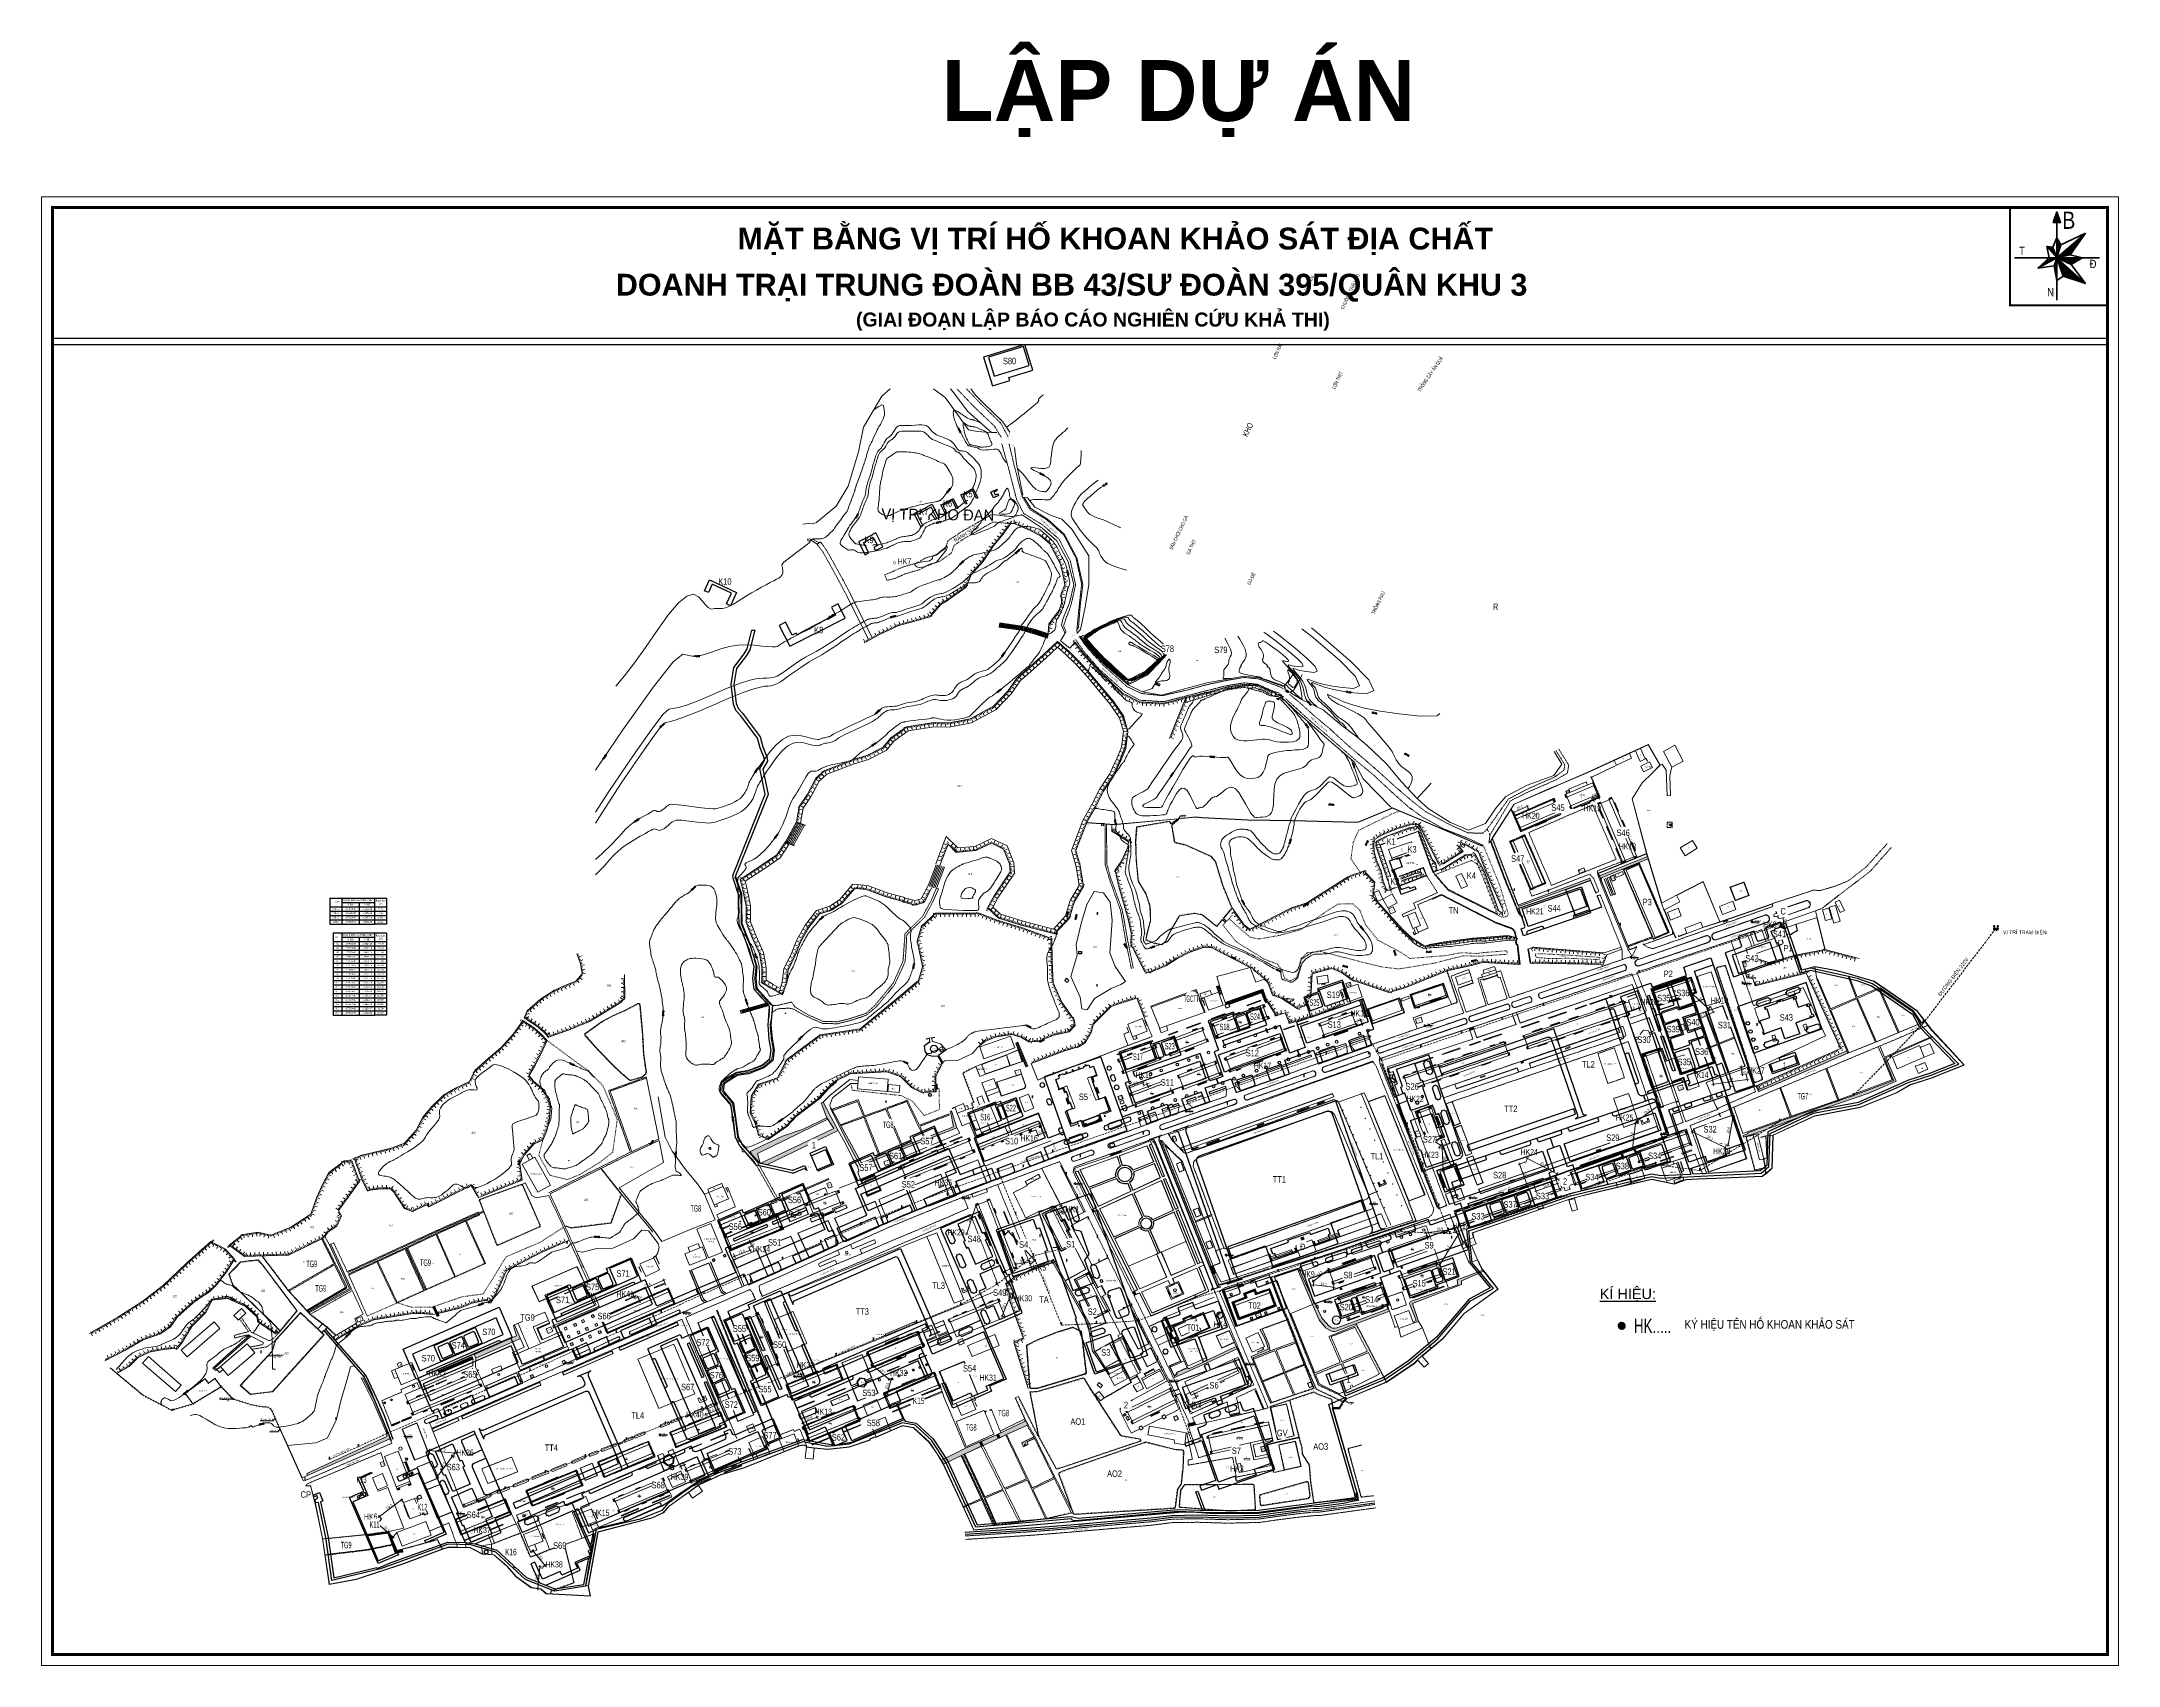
# Model space of a CAD drawing. Header units: inches. Extents: x 496359 to 501064, y 2374078 to 2377203.
# Drawn here: x 498017 to 499460, y 2376075 to 2377203 of the extents above; entities that cross this region are included whole.
import ezdxf
from ezdxf.enums import TextEntityAlignment as Align

# ---------------------------------------------------------------- set-up
doc = ezdxf.new("R2010")
doc.units = ezdxf.units.IN
doc.header["$MEASUREMENT"] = 0
doc.linetypes.add('ACAD_ISO03W100', pattern=[30, 12, -18])
doc.linetypes.add('DASHED', pattern=[0.75, 0.5, -0.25])
for name, color, linetype in [('CAY', 3, 'Continuous'), ('cd', 7, 'Continuous'), ('chu', 6, 'Continuous'), ('coc', 1, 'Continuous'), ('ghichu', 7, 'Continuous'), ('MANH', 147, 'Continuous'), ('MOC - DC2', 1, 'Continuous'), ('NOI', 2, 'Continuous'), ('rover 2', 4, 'Continuous'), ('thoai 5', 7, 'Continuous'), ('tl', 8, 'Continuous')]:
    doc.layers.add(name, color=color, linetype=linetype)
for name, color, linetype, lineweight in [('EG Text2', 7, 'Continuous', 18), ('GA CAP NUOC HT', 4, 'Continuous', 13), ('ISO', 252, 'Continuous', 20), ('KHUNG', 5, 'Continuous', 106), ('khung ten QH', 7, 'Continuous', 20), ('Khungbo', 32, 'Continuous', 25), ('LC Dim', 8, 'Continuous', 18), ('LC Net dam 1', 30, 'Continuous', 30), ('LC Net manh', 239, 'Continuous', 5), ('LC Text2', 7, 'Continuous', 25), ('manh1', 67, 'Continuous', 13)]:
    doc.layers.add(name, color=color, linetype=linetype, lineweight=lineweight)
doc.styles.add('dien giai', font='', dxfattribs={"width": 0.8})
doc.styles.add('EG Hai', font='')
doc.styles.add('LC 2', font='', dxfattribs={"width": 0.7})
doc.styles.get("Standard").update_dxf_attribs({"font": 'vnsimli.shx', "height": 2})
doc.styles.add('style1', font='')
doc.styles.add('T2', font='', dxfattribs={"width": 0.8})
doc.styles.add('Ten duong', font='', dxfattribs={"width": 0.85})
doc.styles.add('THANG2', font='')
doc.styles.add('VNTIME', font='')
doc.styles.get('dien giai').set_extended_font_data('.VnArial NarrowH')
doc.styles.get('EG Hai').set_extended_font_data('.VnArial NarrowH')
doc.styles.get('LC 2').set_extended_font_data('.VnArial NarrowH')
doc.styles.get('style1').set_extended_font_data('.VnAvantH')
doc.styles.get('T2').set_extended_font_data('.VnArialH')
doc.styles.get('Ten duong').set_extended_font_data('.VnBlackH')
doc.styles.get('THANG2').set_extended_font_data('.VnHelvetInsH', bold=True)
doc.styles.get('VNTIME').set_extended_font_data('.VnAvantH')
doc.dimstyles.new('DIM300', dxfattribs={"dimscale": 0.5, "dimtxt": 2, "dimasz": 0.007, "dimexe": 1, "dimexo": 0, "dimgap": 0.4, "dimtad": 1, "dimtoh": 1, "dimdec": 1, "dimzin": 1, "dimdsep": 46, "dimtxsty": 'dien giai', "dimblk": 'rowdim', "dimcen": 2.5, "dimclrd": 256, "dimclre": 256, "dimclrt": 2, "dimazin": 0, "dimtfac": 1, "dimtdec": 1, "dimtix": 1, "dimtmove": 2, "dimatfit": 0, "dimldrblk": 'dot leader', "dimfxl": 2, "dimtolj": 1, "dimtzin": 0, "dimlwd": -1, "dimlwe": -1, "dimarcsym": 1})
pattern_1 = [(359.267215784, (-736010.08436, -2368366.01803), (0.566607394046, 0.317539068605), [0.375, -0.75]), (119.267215784, (-736010.08436, -2368366.01803), (-0.55830059713, 0.331926862913), [0.375, -0.75]), (59.267215784, (-736010.08436, -2368366.01803), (0.008306796916, 0.64946593152), [-0.75, 0.375])]
pattern_2 = [(359.267215784, (-528735.85168, -2369706.46263), (0.566607394046, 0.317539068605), [0.375, -0.75]), (119.267215784, (-528735.85168, -2369706.46263), (-0.55830059713, 0.331926862913), [0.375, -0.75]), (59.267215784, (-528735.85168, -2369706.46263), (0.008306796916, 0.64946593152), [-0.75, 0.375])]
pattern_3 = [(0, (-498385.2992, -2376280.7748), (0.5625, 0.324759525), [0.375, -0.75]), (120, (-498385.2992, -2376280.7748), (-0.56249999877, 0.32475952713), [0.375, -0.75]), (60, (-498385.2992, -2376280.7748), (1.23e-09, 0.64951905213), [-0.75, 0.375])]
pattern_4 = [(45, (498618.859224, 2376502.723113), (-0.0211678553, 0.0211678553), [])]

# ---------------------------------------------------------------- blocks, each defined once
blk = doc.blocks.new('chieusang')
at = {"layer": 'cd', "extrusion": (-0.000518657, 0.000768986, 1)}
for p, q in [((-0.2, 0, 0), (0.2, 0, 0)), ((0, 2.4, 0), (0.1, 2.6, 0)), ((0, 2.4, 0), (0, 0, 0)), ((0.1, 2.6, 0), (0.3, 2.6, 0)), ((0.3, 2.4, 0), (0.3, 2.6, 0)), ((0.3, 2.6, 0), (0.6, 2.5, 0)), ((0.5, 2.4, 0), (0.3, 2.4, 0)), ((0.6, 2.5, 0), (0.5, 2.4, 0)), ((0.6, 2.5, 0), (0.6, 2.5, 0))]:
    blk.add_line(p, q, dxfattribs=at)
blk = doc.blocks.new('1')
at = {"layer": 'tl', "color": 250, "lineweight": 0}
blk.add_line((0, -0.5), (0, 0), dxfattribs=at)
blk = doc.blocks.new('cdien')
at = {"layer": 'cd', "extrusion": (-0.000518657, 0.000768986, 1)}
for p, q in [((-0.8, 2.8, 0), (0.8, 2.8, 0)), ((-0.5, 3.1, 0), (0.5, 3.1, 0)), ((0, 0), (0, 3.5, 0))]:
    blk.add_line(p, q, dxfattribs=at)
blk = doc.blocks.new('t2')
at = {"layer": 'tl', "color": 250, "lineweight": 0}
for p, q in [((-2, 0), (-2, -1)), ((-1, 0), (-1, -1)), ((0, 0), (0, -2.5))]:
    blk.add_line(p, q, dxfattribs=at)
blk = doc.blocks.new('t1')
at = {"layer": 'tl', "color": 250, "lineweight": 0}
for p, q in [((-2, 0), (-2, 1)), ((-1, 0), (-1, 1)), ((0, 0), (0, 2.5))]:
    blk.add_line(p, q, dxfattribs=at)
blk = doc.blocks.new('2')
at = {"layer": 'coc'}
blk.add_blockref('1', (0, 0.5), dxfattribs=at)
blk = doc.blocks.new('r')
at = {"layer": 'tl', "color": 7}
for points in [[(0.2, -0.2), (-0.2, 0.2)], [(0.2, 0.2), (-0.2, -0.2)]]:
    blk.add_lwpolyline(points, dxfattribs=at)
blk = doc.blocks.new('bienap')
blk.add_lwpolyline([(-1.5, 0.9), (1.5, 0.9), (1.5, 0), (-1.5, 0)], close=True)
at = {"layer": 'cd', "extrusion": (-0.000518657, 0.000768986, 1)}
for p, q in [((-2, 2.3, 0), (-0.5, 2.3, 0)), ((-1.7, 2.6, 0), (-0.8, 2.6, 0)), ((-1.2, -0.5, 0), (-1.3, 3, 0)), ((0.5, 2.3, 0), (2, 2.3, 0)), ((0.8, 2.6, 0), (1.7, 2.6, 0)), ((1.3, -0.5, 0), (1.2, 3, 0))]:
    blk.add_line(p, q, dxfattribs=at)
blk = doc.blocks.new('MOC')
at = {"layer": 'MOC - DC2'}
for points in [[(-0.4, 0), (-0.9, 0)], [(0, 0.4), (0, 0.9)], [(0.4, 0), (5, 0)], [(0, -0.4), (0, -0.9)]]:
    blk.add_lwpolyline(points, dxfattribs=at)
blk.add_lwpolyline([(-0.4, -0.4), (0.4, -0.4), (0.4, 0.4), (-0.4, 0.4)], close=True, dxfattribs=at)
blk.add_circle((0, 0), 0.0868, dxfattribs=at)
blk = doc.blocks.new('Nền HT mới')
at = {"layer": 'MANH', "lineweight": 0}
h = blk.add_hatch(dxfattribs=at)
h.set_pattern_fill('HONEY', color=8, scale=3, angle=-0.7328, style=0)
h.set_pattern_definition(pattern_1)
h.paths.add_polyline_path([(714.2, 342.9), (714.9, 341.2), (748, 354.7), (747.5, 356.4)])
h = blk.add_hatch(dxfattribs=at)
h.set_pattern_fill('HONEY', color=8, scale=3, angle=-0.7328, style=0)
h.set_pattern_definition(pattern_1)
h.paths.add_polyline_path([(708, 339.8), (707.5, 341.4), (657.7, 322.5), (658, 321.5), (690.5, 333.3)])
h = blk.add_hatch(dxfattribs=at)
h.set_pattern_fill('HONEY', color=8, scale=3, angle=-0.7328, style=0)
h.set_pattern_definition(pattern_1)
h.paths.add_polyline_path([(479.4, 261.6), (481.7, 255.7), (483.1, 256.2), (480.3, 264.1), (454.2, 255), (454.7, 253.5), (456.6, 254.2), (456.8, 253.6)])
h = blk.add_hatch(dxfattribs=at)
h.set_pattern_fill('HONEY', color=8, scale=3, angle=-0.7328, style=0)
h.set_pattern_definition(pattern_1)
h.paths.add_polyline_path([(886.7, 219.7), (886.1, 221.2), (824.1, 194.3), (824.7, 193)])
h = blk.add_hatch(dxfattribs=at)
h.set_pattern_fill('ANSI31', color=1, angle=-0.7328, style=0)
h.set_pattern_definition([(44.267, (338.73078, 204.5016), (-0.08725, 0.089512), [])])
h.paths.add_polyline_path([(339.5, 204.5, 1), (338.7, 204.5, 1)])
h = blk.add_hatch(dxfattribs=at)
h.set_pattern_fill('ANSI31', color=1, angle=-0.7328, style=0)
h.set_pattern_definition([(44.267, (343.41447, 206.2745), (-0.08725, 0.089512), [])])
h.paths.add_polyline_path([(344.2, 206.3, 1), (343.4, 206.3, 1)])
h = blk.add_hatch(dxfattribs=at)
h.set_pattern_fill('ANSI31', color=1, angle=-0.7328, style=0)
h.set_pattern_definition([(44.267, (347.74432, 207.92318), (-0.08725, 0.089512), [])])
h.paths.add_polyline_path([(348.5, 207.9, 1), (347.7, 207.9, 1)])
h = blk.add_hatch(dxfattribs=at)
h.set_pattern_fill('ANSI31', color=1, angle=-0.7328, style=0)
h.set_pattern_definition([(44.267, (352.07417, 209.57185), (-0.08725, 0.089512), [])])
h.paths.add_polyline_path([(352.8, 209.6, 1), (352.1, 209.6, 1)])
h = blk.add_hatch(dxfattribs=at)
h.set_pattern_fill('ANSI31', color=1, angle=-0.7328, style=0)
h.set_pattern_definition([(44.267, (356.75448, 211.35398), (-0.08725, 0.089512), [])])
h.paths.add_polyline_path([(357.5, 211.3, 1), (356.8, 211.4, 1)])
h = blk.add_hatch(dxfattribs=at)
h.set_pattern_fill('HONEY', color=8, scale=3, angle=-0.7328, style=0)
h.set_pattern_definition(pattern_1)
h.paths.add_polyline_path([(862.7, 178.6), (901.2, 191.9), (920.2, 200.2), (913.1, 216.4), (912.2, 216), (918.5, 200.8), (890.6, 190.2), (847.4, 175.1), (817, 164.3), (817.3, 163.6), (814, 162.5), (814.3, 161.3), (823.4, 164.3)])
h = blk.add_hatch(dxfattribs=at)
h.set_pattern_fill('HONEY', color=8, scale=3, style=0)
h.set_pattern_definition(pattern_3)
h.paths.add_polyline_path([(185.3, 166), (180.3, 174.9), (174.8, 185.7), (173.4, 185.2), (177.5, 174.8), (182.3, 167.3), (131, 143.1), (136.2, 142.3)])
h.paths.add_polyline_path([(178.1, 173.8), (177.5, 174.8), (160.9, 166.9), (146.6, 161.9), (124.2, 151.4), (125.5, 149), (131, 143.1), (129.3, 150)])
h = blk.add_hatch(dxfattribs=at)
h.set_pattern_fill('HONEY', color=8, scale=3, style=0)
h.set_pattern_definition([(0, (200.56042, 141.38282), (0.5625, 0.3247595), [0.375, -0.75]), (120, (200.56042, 141.38282), (-0.5625, 0.3247595), [0.375, -0.75]), (60, (200.56042, 141.38282), (1e-09, 0.649519), [-0.75, 0.375])])
h.paths.add_polyline_path([(267.6, 167.8), (263.9, 179.7), (263.4, 179.1), (265.5, 168.4), (201.4, 143.5), (180.4, 181.4), (180, 181.2), (180.1, 180.8), (191.6, 158.2), (197.6, 146.9), (200.6, 141.4)])
h = blk.add_hatch(dxfattribs=at)
h.set_pattern_fill('ANSI31', color=1, angle=-0.7328, style=0)
h.set_pattern_definition([(44.267, (365.69753, 173.63757), (-0.08725, 0.089512), [])])
h.paths.add_polyline_path([(366.4, 173.6, 1), (365.7, 173.6, 1)])
h = blk.add_hatch(dxfattribs=at)
h.set_pattern_fill('ANSI31', color=1, angle=-0.7328, style=0)
h.set_pattern_definition([(44.267, (370.17846, 176.05026), (-0.08725, 0.089512), [])])
h.paths.add_polyline_path([(370.9, 176, 1), (370.2, 176.1, 1)])
h = blk.add_hatch(dxfattribs=at)
h.set_pattern_fill('ANSI31', color=1, angle=-0.7328, style=0)
h.set_pattern_definition([(44.267, (352.12979, 169.2584), (-0.08725, 0.089512), [])])
h.paths.add_polyline_path([(352.9, 169.2, 1), (352.1, 169.3, 1)])
h = blk.add_hatch(dxfattribs=at)
h.set_pattern_fill('ANSI31', color=1, angle=-0.7328, style=0)
h.set_pattern_definition([(44.267, (357.12586, 170.37873), (-0.08725, 0.089512), [])])
h.paths.add_polyline_path([(357.9, 170.4, 1), (357.1, 170.4, 1)])
h = blk.add_hatch(dxfattribs=at)
h.set_pattern_fill('HONEY', color=8, scale=3, style=0)
h.set_pattern_definition([(0, (144.32475, 116.98203), (0.5625, 0.3247595), [0.375, -0.75]), (120, (144.32475, 116.98203), (-0.5625, 0.3247595), [0.375, -0.75]), (60, (144.32475, 116.98203), (1e-09, 0.649519), [-0.75, 0.375])])
h.paths.add_polyline_path([(178.8, 131.8), (178.5, 132.6), (145.5, 118.3), (144.3, 117), (145.9, 117.5)])
h = blk.add_hatch(dxfattribs=at)
h.set_pattern_fill('HONEY', color=8, scale=3, style=0)
h.set_pattern_definition([(0, (-182.5132, 39.2742), (0.5625, 0.3247595), [0.375, -0.75]), (120, (-182.5132, 39.2742), (-0.5625, 0.3247595), [0.375, -0.75]), (60, (-182.5132, 39.2742), (1e-09, 0.649519), [-0.75, 0.375])])
h.paths.add_polyline_path([(-167.2, 87), (-168.1, 86.6), (-154.2, 56.2), (-183, 39.7), (-182.5, 39.3), (-152.9, 55.8)])
h = blk.add_hatch(dxfattribs=at)
h.set_pattern_fill('HONEY', color=8, scale=3, angle=-0.7328, style=0)
h.set_pattern_definition(pattern_2)
h.paths.add_polyline_path([(373.1, -3.7), (363.8, 10.3), (361.9, 12.4), (358.6, 31.5), (334.2, 74.8), (334.7, 76.4), (360.1, 31.3), (363.4, 12.4), (365, 10.7), (370.8, 1.3), (373.6, -3.5)])
h = blk.add_hatch(dxfattribs=at)
h.set_pattern_fill('HONEY', color=8, scale=3, angle=-0.7328, style=0)
h.set_pattern_definition(pattern_1)
h.paths.add_polyline_path([(488.2, 64.8), (488.5, 64), (504.4, 69.3), (504.3, 69.5), (504, 70)])
h = blk.add_hatch(dxfattribs=at)
h.set_pattern_fill('HONEY', color=8, scale=3, angle=-0.7328, style=0)
h.set_pattern_definition(pattern_1)
h.paths.add_polyline_path([(522.1, 34.6, -0.075331), (521.3, 35.8), (516.6, 45.4), (505.1, 70.4), (504, 70), (504.3, 69.5), (514.9, 45), (519.2, 34.9, 0.072498), (519.9, 33.7), (523.5, 29.3, 0.090171), (524.9, 28.1), (527, 26.9, 0.223732), (531.2, 26.6), (568.3, 40.3), (567.7, 42.1), (567.7, 42.1), (538.8, 31.4), (531.6, 28.8, -0.300657), (526.2, 30.2), (524.3, 32.3)])
h = blk.add_hatch(dxfattribs=at)
h.set_pattern_fill('HONEY', color=8, scale=3, angle=-0.7328, style=0)
h.set_pattern_definition([(359.2672, (584.93754, 32.04702), (0.5666074, 0.317539), [0.375, -0.75]), (119.2672, (584.93754, 32.04702), (-0.5583006, 0.3319269), [0.375, -0.75]), (59.2672, (584.93754, 32.04702), (0.0083068, 0.649466), [-0.75, 0.375])])
h.paths.add_polyline_path([(618.3, 61.4), (633.8, 68.1), (633, 69), (615.2, 62.1), (615.7, 58.8), (609.2, 56.5), (583, 47.2), (582.3, 45.7), (586.9, 34), (584.7, 32.8), (584.9, 32), (588.4, 33.3), (584.3, 45.8), (618.4, 59)])
h = blk.add_hatch(dxfattribs=at)
h.set_pattern_fill('HONEY', color=8, scale=3, style=0)
h.set_pattern_definition(pattern_3)
h.paths.add_polyline_path([(-13, 30.2), (-12.4, 28.7), (17.3, 41.3), (19.3, 43.9)])
h = blk.add_hatch(dxfattribs=at)
h.set_pattern_fill('HONEY', color=8, scale=3, angle=-0.7328, style=0)
h.set_pattern_definition(pattern_1)
h.paths.add_polyline_path([(461.4, 30), (462.5, 30.4), (453.9, 53.6), (453.3, 55.2), (452, 54.6)])
h = blk.add_hatch(dxfattribs=at)
h.set_pattern_fill('HONEY', color=8, scale=3, style=0)
h.set_pattern_definition([(0, (-66.5182, 7.7002), (0.5625, 0.3247595), [0.375, -0.75]), (120, (-66.5182, 7.7002), (-0.5625, 0.3247595), [0.375, -0.75]), (60, (-66.5182, 7.7002), (1e-09, 0.649519), [-0.75, 0.375])])
h.paths.add_polyline_path([(-35.4, 21.4), (-39.5, 30.8), (-39.5, 30.8), (-40.2, 30.3), (-38.1, 23.2), (-67.6, 10.2), (-66.5, 7.7)])
h = blk.add_hatch(dxfattribs=at)
h.set_pattern_fill('HONEY', color=8, scale=3, angle=-0.7328, style=0)
h.set_pattern_definition(pattern_2)
h.paths.add_polyline_path([(413.2, 36.5), (411.7, 35.9), (416.3, 25.9), (417.8, 26.6)])
h = blk.add_hatch(dxfattribs=at)
h.set_pattern_fill('HONEY', color=8, scale=3, style=0)
h.set_pattern_definition([(0, (-247.1475, -0.7915), (0.5625, 0.3247595), [0.375, -0.75]), (120, (-247.1475, -0.7915), (-0.5625, 0.3247595), [0.375, -0.75]), (60, (-247.1475, -0.7915), (1e-09, 0.649519), [-0.75, 0.375])])
h.paths.add_polyline_path([(-225, 21), (-222.8, 23.1), (-223.7, 23.6), (-236.8, 11.9), (-249.2, 0.9), (-247.1, -0.8), (-246.5, 0), (-247.7, 1), (-236.2, 11.2)])
h = blk.add_hatch(dxfattribs=at)
h.set_pattern_fill('HONEY', color=8, scale=3, angle=-0.7328, style=0)
h.set_pattern_definition(pattern_2)
h.paths.add_polyline_path([(419.8, 22.4), (418.3, 21.7), (420.5, 17), (421.4, 17.5), (422, 17.7)])
h = blk.add_hatch(dxfattribs=at)
h.set_pattern_fill('HONEY', color=8, scale=3, angle=-0.7328, style=0)
h.set_pattern_definition([(359.2672, (419.0435, -5.62166), (0.5666074, 0.317539), [0.375, -0.75]), (119.2672, (419.0435, -5.62166), (-0.5583006, 0.3319269), [0.375, -0.75]), (59.2672, (419.0435, -5.62166), (0.0083068, 0.649466), [-0.75, 0.375])])
h.paths.add_polyline_path([(462.5, 14.3), (461.8, 15.8), (428.9, 0.3), (428, 1.1), (420.5, -2.3), (420.8, -3.3), (418.7, -4.7), (419, -5.6), (429.3, -1.1)])
h = blk.add_hatch(dxfattribs=at)
h.set_pattern_fill('HONEY', color=8, scale=3, angle=-0.7328, style=0)
h.set_pattern_definition(pattern_1)
h.paths.add_polyline_path([(485.1, 12.7), (485.1, 14.1), (484.4, 17.5), (479.9, 28.2), (478.3, 27.7), (481.6, 21.3), (483.4, 17.1), (484, 14), (472.1, 8.9), (485.6, -23.6), (486.6, -23.3), (480.2, -8.7), (480, -8.1), (473.9, 7.1), (473.8, 8.3)])
h = blk.add_hatch(dxfattribs=at)
h.set_pattern_fill('HONEY', color=8, scale=3, style=0)
h.set_pattern_definition([(0, (-91.9615, -2.8534), (0.5625, 0.3247595), [0.375, -0.75]), (120, (-91.9615, -2.8534), (-0.5625, 0.3247595), [0.375, -0.75]), (60, (-91.9615, -2.8534), (1e-09, 0.649519), [-0.75, 0.375])])
h.paths.add_polyline_path([(-68.4, 7.1), (-69.1, 8.9), (-92.7, -1.1), (-92, -2.9)])
h = blk.add_hatch(dxfattribs=at)
h.set_pattern_fill('HONEY', color=8, scale=3, style=0)
h.set_pattern_definition([(0, (-183.26888, -73.77103), (0.5625, 0.3247595), [0.375, -0.75]), (120, (-183.26888, -73.77103), (-0.5625, 0.3247595), [0.375, -0.75]), (60, (-183.26888, -73.77103), (1e-09, 0.649519), [-0.75, 0.375])])
h.paths.add_polyline_path([(-126.8, -45.4), (-136, -23.3), (-144.7, -6.1), (-146.1, -5.9), (-137.4, -23.6), (-128.2, -44.6), (-128.2, -46.8), (-183.8, -72.5), (-183.3, -73.8), (-126.2, -48.2)])
h = blk.add_hatch(dxfattribs=at)
h.set_pattern_fill('HONEY', color=8, scale=3, angle=-0.7328, style=0)
h.set_pattern_definition(pattern_2)
h.paths.add_polyline_path([(317.2, -38.6), (315.2, -35.2), (314.6, -36.2), (296.7, -44.9), (297.9, -47.4), (298, -47.3), (302.3, -45.4)])
h.paths.add_polyline_path([(296.4, -48.1), (295.2, -45.6), (284.8, -50.1), (286, -52.9)])
h.paths.add_polyline_path([(284.7, -53.5), (283.4, -50.7), (273.8, -54.9), (258.8, -62.2), (256.9, -63.1), (258.2, -65.3), (258.5, -65.8), (271.4, -59.7)])
h = blk.add_hatch(dxfattribs=at)
h.set_pattern_fill('HONEY', color=8, scale=3, style=0)
h.set_pattern_definition([(0, (-122.53552, -127.63506), (0.5625, 0.3247595), [0.375, -0.75]), (120, (-122.53552, -127.63506), (-0.5625, 0.3247595), [0.375, -0.75]), (60, (-122.53552, -127.63506), (1e-09, 0.649519), [-0.75, 0.375])])
h.paths.add_polyline_path([(-126.8, -112.6), (-142.6, -114.7), (-142.9, -114.7), (-142.7, -116), (-127.6, -113.9), (-122.5, -127.6), (-117.2, -127), (-117.3, -124.8), (-121.2, -125.9)])
at = {"lineweight": 0, "elevation": -28.4}
for points in [[(452.2, 312.4), (452.3, 312.5)], [(452.9, 313.3), (453, 313.3)], [(-244.4, 61.3), (-244.2, 61.5), (-243.9, 61.6), (-243.6, 61.6), (-243.3, 61.6), (-243, 61.4), (-242.5, 61.1), (-241.9, 60.7), (-241.3, 60.2), (-240.6, 59.7), (-239.9, 59.3), (-239.2, 59), (-238.4, 58.8), (-237.7, 58.6), (-236.9, 58.5), (-236.2, 58.2), (-235.5, 57.9), (-234.8, 57.4), (-234.1, 56.7), (-233.4, 56.1), (-232.7, 55.5), (-232, 54.9), (-231.3, 54.5), (-230.5, 54.1), (-229.7, 53.7), (-228.9, 53.3), (-228, 52.9), (-227, 52.5), (-226, 52.1), (-224.9, 51.7), (-223.8, 51.1), (-222.7, 50.5), (-221.6, 49.8), (-220.5, 49), (-219.5, 48.1), (-218.5, 47.4), (-217.7, 46.8), (-217, 46.2), (-216.5, 45.6), (-216, 45.1), (-215.6, 44.4), (-215.2, 43.6), (-214.9, 42.6), (-214.6, 41.6), (-214.3, 40.5), (-214.1, 39.6), (-214, 38.9), (-213.8, 38.4), (-213.7, 38.1), (-213.6, 37.8), (-213.2, 37.3), (-212.7, 36.7), (-212, 35.9), (-211.1, 35), (-210.3, 34), (-209.6, 33), (-209.1, 32), (-208.8, 31), (-208.7, 30), (-208.7, 28.9), (-208.6, 27.9), (-208.5, 26.7), (-208.4, 25.5), (-208.3, 24.3), (-208.1, 23.1), (-207.9, 22.1), (-207.8, 0), (-205.6, 0)]]:
    blk.add_lwpolyline(points, dxfattribs=at)
at = {"layer": 'chu', "color": 6, "lineweight": 0, "elevation": -28.4}
for points in [[(421.6, 382.5), (423, 384.7), (426.7, 384.7)], [(988.4, 307), (990.3, 304.7)], [(595.1, 260.2), (597.2, 260.2)], [(765, 263), (767.1, 263)], [(463.5, 241.4), (465.7, 241.3)], [(530.7, 239.5), (532.9, 239.5)], [(426.6, 227.1), (428.8, 227.1)], [(474.1, 219.1), (476.2, 219)], [(393.3, 214.9), (395.5, 214.9)], [(434.7, 204.9), (436.9, 204.8)], [(755.9, 203.9), (758, 203.8)], [(402.2, 191.7), (404.3, 191.7)], [(175, 115.6), (177.1, 115.5)], [(124.2, 95.2), (126.4, 95.2)], [(609, 96.5), (607.8, 95), (603.4, 95)], [(583.1, 83.4), (585.3, 83.3)], [(539.5, 68.7), (541.7, 68.7)], [(589.9, 65), (592.1, 65)], [(549.2, 50.2), (551.4, 50.2)], [(131, 22.4), (133.1, 22.4)], [(167.2, -8.9), (169.4, -8.9)], [(235.7, -14.6), (237.8, -14.7)], [(400.1, -26), (402.6, -26)], [(537.3, -21.5), (539.6, -23.2), (543.4, -23.2)], [(86.8, -41.7), (89, -41.8)], [(178.7, -37.7), (180.8, -37.8)], [(461.9, -47.5), (466.5, -47.6)], [(36.8, -62.5), (39, -62.5)], [(95.6, -68.1), (97.7, -68.1)], [(467, -62.1), (471.6, -62.1)], [(-14.1, -83), (-11.9, -83)], [(46.1, -88.1), (48.3, -88.1)], [(-62.6, -102.7), (-60.5, -102.7)]]:
    blk.add_lwpolyline(points, dxfattribs=at)
at = {"layer": 'chu', "color": 1, "lineweight": 0, "elevation": -28.4}
for points in [[(338.8, 83.4), (337.8, 84.6), (334.3, 84.6)], [(-205.9, -33.9), (-207.3, -35.7), (-216.4, -35.7)], [(-202.6, -41.6), (-204, -43.4), (-209.7, -43.4)]]:
    blk.add_lwpolyline(points, dxfattribs=at)
at = {"layer": 'chu', "color": 6, "lineweight": 0}
blk.add_circle((989.3, 305.9, -5.5), 0.457, dxfattribs=at)
at = {"layer": 'chu', "color": 1, "lineweight": 0}
blk.add_circle((338.8, 83.4, -1.6), 0.316, dxfattribs=at)
at = {"layer": 'MANH', "color": 2, "lineweight": 0}
for p, q in [((589.8, 308.4, 0.9), (586.1, 317.7, 0.4)), ((584.5, 306.2, 0.9), (580.7, 315.6, 0.4)), ((821, 163, -5.8), (824, 163.7, -4.9)), ((711.6, 129.1, -2.2), (717.4, 131, -2.2)), ((711.8, 128.6, -2.2), (717.5, 130.6, -2.2))]:
    blk.add_line(p, q, dxfattribs=at)
at = {"layer": 'MANH', "lineweight": 0}
blk.add_line((129.5, -61.8, 1.4), (126.6, -63, 1.1), dxfattribs=at)
at = {"layer": 'MANH', "lineweight": 0, "elevation": -28.4}
for points in [[(160.6, 587.2), (164.4, 587.7), (168, 587.6), (170.1, 588.5), (183.9, 599.7), (192.3, 613.6), (199.5, 637.6), (202.8, 654.6), (215.7, 676.2), (221.3, 681.2)], [(251.4, 681.2), (259.7, 675.3)], [(263.2, 681.2), (264.6, 679.8), (275.4, 665.5), (279.7, 661.7), (291.8, 650.9), (295.5, 651)], [(280.7, 677), (277.5, 681.2)], [(259.7, 675.3), (266.5, 665.9), (275.7, 652.9), (281.8, 651.7), (291.8, 650.9)], [(280.7, 677), (286, 671.6), (299.7, 658.4), (304.6, 651.1)], [(313, 606.7), (313.6, 607.7), (309.1, 629.3), (307.8, 640.6)], [(343, 511.3), (340.4, 517), (341.3, 521.3), (346, 532.5), (349.1, 545.1), (345.1, 561), (337.2, 575.8), (327.1, 584.5), (313.2, 593.7)], [(351.1, 513.8), (352.2, 515.6), (353.5, 530.2), (355.2, 545.3), (351, 563.9), (342.6, 580.1), (330.6, 590.8), (319.2, 598.2), (314.4, 605.9), (313.5, 605.8)], [(351.3, 511.6), (353.6, 514.1), (356.8, 529.5), (359.5, 545.4), (359.3, 565.3), (347.5, 583.8), (340.7, 590.7), (333.2, 593.2), (321.8, 599), (316.7, 605.6), (314.4, 605.9)], [(331.1, 511.8), (331.7, 518.1), (338.7, 527.5), (340.4, 532.4), (340.1, 539), (342.8, 545.1), (341.9, 550.2), (339.7, 559.4), (332, 573.8), (325.8, 579.1), (318.6, 582.8), (307.5, 587.8), (305.2, 587.8), (300, 580.4), (293, 571.9), (289.2, 566.1), (285.9, 561.4), (277.7, 552), (274.1, 543.6), (274.1, 543.6), (260.5, 533.7), (256.6, 531.4), (249.1, 522.9), (239.5, 520), (227.3, 516.8), (214, 510.5), (203.4, 504.8)], [(164.2, 575.8), (164.3, 577)], [(170.7, 573.3), (167.5, 575.5), (164.2, 575.8)], [(172, 574.3), (167.9, 576.6), (164.3, 577)], [(170.7, 573.3), (172.9, 575)], [(191.3, 537.5), (206, 507.6)], [(193.8, 538.7), (209, 507.8)], [(297.6, 518.8), (297.1, 515.8)], [(330.4, 508.1), (321.4, 511.1), (312.4, 513.5), (297.1, 515.8)], [(331.4, 511), (322.3, 514), (313, 516.4), (297.6, 518.8)], [(297.6, 515.8), (298, 518.7)], [(298.2, 515.7), (298.6, 518.6)], [(298.7, 515.6), (299.2, 518.5)], [(299.3, 515.5), (299.8, 518.5)], [(299.9, 515.4), (300.4, 518.4)], [(300.5, 515.3), (301, 518.3)], [(301.1, 515.2), (301.6, 518.2)], [(301.7, 515.1), (302.2, 518.1)], [(302.3, 515), (302.8, 518)], [(302.9, 514.9), (303.4, 517.9)], [(303.5, 514.9), (303.9, 517.8)], [(304.1, 514.8), (304.5, 517.7)], [(304.7, 514.7), (305.1, 517.6)], [(305.3, 514.6), (305.7, 517.6)], [(305.9, 514.5), (306.3, 517.5)], [(306.5, 514.4), (306.9, 517.4)], [(307.1, 514.3), (307.5, 517.3)], [(307.6, 514.2), (308.1, 517.2)], [(308.2, 514.1), (308.7, 517.1)], [(308.8, 514), (309.3, 517)], [(309.4, 514), (309.9, 516.9)], [(310, 513.9), (310.5, 516.8)], [(310.6, 513.8), (311.1, 516.7)], [(311.2, 513.7), (311.7, 516.6)], [(311.8, 513.6), (312.3, 516.6)], [(312.4, 513.5), (312.8, 516.5)], [(312.8, 513.4), (313.6, 516.3)], [(313.4, 513.3), (314.1, 516.1)], [(314, 513.1), (314.7, 516)], [(314.5, 513), (315.3, 515.8)], [(315.1, 512.8), (315.9, 515.7)], [(315.7, 512.7), (316.5, 515.5)], [(316.3, 512.5), (317, 515.4)], [(316.9, 512.3), (317.6, 515.2)], [(317.4, 512.2), (318.2, 515.1)], [(318, 512), (318.8, 514.9)], [(318.6, 511.9), (319.4, 514.8)], [(319.2, 511.7), (319.9, 514.6)], [(319.8, 511.6), (320.5, 514.4)], [(320.3, 511.4), (321.1, 514.3)], [(320.9, 511.3), (321.7, 514.1)], [(322.3, 514), (321.4, 511.1)], [(322.8, 513.8), (321.9, 511)], [(323.3, 513.6), (322.3, 510.8)], [(323.8, 513.5), (322.8, 510.6)], [(324.2, 513.3), (323.3, 510.5)], [(324.7, 513.2), (323.8, 510.3)], [(325.2, 513), (324.2, 510.2)], [(325.7, 512.9), (324.7, 510)], [(326.1, 512.7), (325.2, 509.9)], [(326.6, 512.5), (325.7, 509.7)], [(327.1, 512.4), (326.1, 509.5)], [(327.6, 512.2), (326.6, 509.4)], [(328, 512.1), (327.1, 509.2)], [(328.5, 511.9), (327.6, 509.1)], [(329, 511.8), (328, 508.9)], [(329.5, 511.6), (328.5, 508.8)], [(329.9, 511.5), (329, 508.6)], [(330.4, 511.3), (329.5, 508.4)], [(330.9, 511.1), (329.9, 508.3)], [(331.4, 511), (330.4, 508.1)], [(349.7, 505.1), (346.1, 501.1), (339.7, 506.1), (343.3, 511.9)], [(350.2, 505.1), (355.4, 497.9), (366.4, 485.8), (382.9, 469.9), (394.6, 463.9), (411.9, 463), (427, 467), (443, 470.7), (455.8, 474.3), (467.4, 476.1), (475.7, 475.7), (486.4, 471), (489.9, 469.6)], [(351.3, 511.6), (351.1, 513.8)], [(409.3, 491.8), (400, 482.4), (386.7, 475.7), (370, 490), (359.2, 501.3), (353.1, 509.4)], [(494.6, 474.5), (491.3, 475.7), (477.7, 480.5), (467.2, 481.6), (454.4, 479.3), (441.3, 477), (426.7, 473), (410, 468.5), (396.6, 470.7), (386.7, 475.7)], [(405.3, 476.1), (405.9, 477.5)], [(405.5, 476.6), (408.5, 475.1)], [(405.7, 477), (408.7, 475.5)], [(405.9, 477.5), (409, 476)], [(495.1, 474.5), (497.4, 477.8), (502.4, 484)], [(499.2, 470.2), (501.8, 472.2), (503.9, 475.3), (507.6, 482.6)], [(405.3, 476.1), (403.4, 473.1), (396.6, 470.7)], [(405.3, 476.1), (408.3, 474.6)], [(408.3, 474.6), (409, 476)], [(427, 467), (422, 454.7), (418.5, 446), (415.4, 438.3)], [(494.2, 467.5), (494.7, 467)], [(494.7, 465.6), (501.9, 458.7), (511.7, 449.9), (522.8, 440), (535.9, 428.8), (543.7, 422.1), (549.9, 410.3), (569.1, 390.8), (570.3, 390.2)], [(497.1, 470.3), (497, 470.2)], [(587.6, 396.7), (576.6, 408.2), (566, 420.9), (552.5, 433.8), (545.5, 439.6), (534.2, 448.1), (522.1, 458.2), (507.6, 465.2), (499.2, 470.2)], [(758.6, 429.4), (766.6, 433.6)], [(772.4, 422.7), (766.6, 433.6)], [(682.7, 429.3), (688, 420.6), (682.4, 412.6), (664, 405.9), (649.2, 398), (642.2, 390), (635, 379.3), (623.1, 374.7), (610.1, 380.3), (595.2, 389.6), (587.6, 396.7), (597.2, 407.2)], [(761.1, 398.6), (760.5, 416.3), (757.8, 420.4), (756.3, 419.9)], [(764.4, 418.5), (758.6, 429.4)], [(761.1, 398.6), (763.6, 398.8), (763.1, 412.1), (763.6, 415), (764.4, 418.5)], [(764.4, 418.5), (772.4, 422.7)], [(421.2, 382.4), (416.6, 379)], [(417.1, 378.1), (421.5, 381.8), (422, 382.6)], [(770.3, 362.3), (778.8, 367.5)], [(770.3, 362.3), (773.6, 356.9)], [(773.6, 356.9), (782.1, 362.2)], [(778.8, 367.5), (782.1, 362.2)], [(255, 333.8), (251.3, 325.4)], [(253.5, 334.3), (255, 333.8)], [(786.3, 339), (767.6, 329.4)], [(786.2, 338.7), (767.7, 329.2)], [(786.2, 338.7), (797.7, 310.9)], [(786.3, 339), (797.9, 311)], [(805.1, 335), (814.5, 338.5)], [(808.6, 325.7), (805.1, 335)], [(818, 329.2), (814.5, 338.5)], [(759, 319.3), (757.2, 323.9)], [(759.5, 319.5), (759, 319.3)], [(769.9, 324.9), (767.6, 329.4)], [(797.5, 321.7), (806.8, 325.3)], [(799.6, 316.1), (797.5, 321.7)], [(799.6, 316.1), (808.9, 319.6)], [(808.9, 319.6), (806.8, 325.3)], [(808.6, 325.7), (818, 329.2)], [(257.5, 212.5), (253.1, 203.5), (253, 192.8), (243.1, 192.3), (236.1, 195.8), (228.9, 203.3), (219.2, 206.6), (193.7, 205.3), (190.1, 203.4), (185, 201.1), (178.2, 194.7), (172.5, 188.1), (156.1, 175.7), (149.6, 168.8), (136.6, 159.6), (129.9, 162.7), (127.7, 171), (124.2, 178), (124.9, 189.7), (130, 198.1), (143, 202.6), (149.6, 215.3), (172.8, 232.5), (200.5, 236.7), (226.9, 258.3), (241.1, 270.1), (243.9, 280), (240.2, 297.7), (243.2, 308), (252.8, 317), (283.2, 317), (295.8, 312.2), (312.6, 307.1), (333.7, 299.4), (334, 283.5), (334.7, 268.6), (340.7, 255.1), (349.2, 242.8), (349.8, 239), (345.8, 234.6), (334.3, 232), (324.1, 227.7), (317.8, 227.6), (312.6, 230.5), (305.8, 232.7), (294.3, 230.9), (287.2, 227.9), (282, 223.6)], [(3.7, 288.8), (6.3, 281.9), (7.3, 274.8), (3, 269.8), (-3.4, 267.1), (-11.9, 263.4), (-21.3, 257.5), (-30.7, 249.2), (-32.9, 244.2), (-23.5, 238), (-18.9, 234.1), (-15.7, 230.8), (-1.6, 235.8), (13, 241.9), (27.7, 251), (34.3, 254.8), (37, 258.1), (36.9, 274.3)], [(739.5, 260.9), (737, 267.5), (659.1, 240.7), (656.6, 248)], [(136.7, 253.6), (135.9, 254.7)], [(136.5, 252.6), (136.9, 252.7)], [(480, 253.2), (481.2, 253.6)], [(480.7, 251.4), (481.8, 251.8)], [(483.1, 245.1), (484.2, 245.5)], [(541.9, 248.2), (542.7, 248.5)], [(542.5, 246.4), (543.4, 246.7)], [(653.5, 247), (653.6, 247)], [(656.5, 247.9), (656.6, 248)], [(-64.3, 119.5), (-64.5, 119.5), (-69.7, 127.7), (-99.2, 112.9), (-100.4, 114.4), (-110.4, 109.7), (-116.1, 111.8), (-123.4, 123.1), (-125.8, 125.4), (-132, 125.5), (-142, 124.3), (-145.4, 131.4), (-151.1, 146.7), (-145, 149.1), (-136.6, 151), (-124.5, 153.9), (-116, 157.1), (-108, 166.1), (-103.2, 175.1), (-96.9, 182.8), (-89, 190.4), (-80.6, 195.3), (-70.8, 199.9), (-67.1, 207.6), (-57.6, 216.3), (-48.9, 223.6), (-40.4, 233.1), (-33.8, 242.3)], [(-33.8, 242.3), (-26, 237.2), (-20.8, 232.7), (-16.8, 228.4), (-21.4, 219.1), (-25.7, 210.5), (-29.5, 204.2), (-26.5, 200.3), (-18.6, 193.7), (-14.5, 183.1), (-15.3, 174.2), (-17.2, 165.6), (-19.9, 159.3), (-26, 156.7), (-33, 148.8), (-35.8, 142.7), (-34.2, 131.5), (-34.2, 131.5), (-34.2, 131.5)], [(283.6, 224), (305.1, 231.6)], [(308, 223.4), (305.1, 231.6)], [(438.7, 237.7), (437.9, 237.4)], [(438.6, 235.6), (439.4, 235.9)], [(445.8, 240.4), (444.7, 240)], [(446.5, 238.6), (445.4, 238.1)], [(448.8, 232.3), (447.7, 231.9)], [(483.8, 243.3), (484.9, 243.7)], [(492.1, 230.9), (493.2, 231.3)], [(519.9, 240.5), (519, 240.2)], [(520.5, 238.7), (519.6, 238.4)], [(522.7, 232.3), (521.8, 232.1)], [(544.7, 240), (545.6, 240.3)], [(545.4, 238.2), (546.2, 238.5)], [(254.4, 217.7), (250.7, 217.3), (247, 218.6), (245.4, 221), (245, 224.8), (248.9, 227.7)], [(254.4, 217.9), (250.8, 217.5), (247.2, 218.7), (245.6, 221.1), (245.2, 224.7), (249.1, 227.6)], [(248.5, 230.1), (246.5, 229.7)], [(246.6, 229.4), (246.5, 229.7)], [(248.6, 229.8), (246.6, 229.4)], [(248.5, 230.1), (250.2, 230.4), (250.8, 227.7)], [(248.5, 230.1), (248.9, 227.7)], [(248.9, 227.7), (249.1, 227.6)], [(252.1, 230.8), (250.2, 230.4)], [(252.2, 230.5), (250.2, 230.1)], [(251, 227.9), (250.8, 227.7)], [(250.8, 227.7), (256.3, 226.1), (260.1, 222.1), (255, 218.4)], [(251, 227.9), (256.4, 226.2), (260.4, 222.1), (255.1, 218.2)], [(252.2, 230.5), (252.1, 230.8)], [(254.4, 217.7), (255.2, 218.1)], [(254.4, 217.9), (254.4, 217.7)], [(254.4, 217.7), (257.5, 212.5)], [(254.7, 217.1), (255.5, 217.6)], [(255, 218.4), (255.1, 218.2)], [(255.1, 218.2), (258.2, 212.9)], [(255.1, 216.6), (255.8, 217)], [(255.3, 223), (257.3, 224)], [(256.6, 220.6), (255.3, 223)], [(255.4, 216.1), (256.1, 216.5)], [(256.6, 220.6), (258.6, 221.6)], [(258.6, 221.6), (257.3, 224)], [(282, 223.6), (278.5, 219.5), (268.1, 214.5), (259.4, 214.3), (257.9, 213.4)], [(286.5, 215.7), (283.6, 224)], [(284.9, 212.1), (302.2, 218.6)], [(285, 211.9), (302.1, 218.4)], [(286.5, 215.7), (308, 223.4)], [(302, 218.6), (302, 218.6)], [(302.1, 218.4), (304.6, 211.1)], [(302.2, 218.6), (310.4, 222.1), (313.4, 213.9)], [(302.2, 218.5), (310.3, 221.8), (313.2, 214)], [(302.2, 218.5), (302.2, 218.5)], [(302.2, 218.5), (304.8, 211.1)], [(308.7, 226.7), (310.1, 227.3)], [(310.4, 222.1), (308.7, 226.7)], [(315.6, 210.1), (308.7, 226.7)], [(308.9, 226.1), (310.3, 226.7)], [(309.2, 225.6), (310.6, 226.2)], [(309.4, 225), (310.8, 225.6)], [(309.6, 224.5), (311, 225)], [(309.9, 223.9), (311.3, 224.5)], [(310.1, 227.3), (317, 210.6)], [(310.1, 223.4), (311.5, 223.9)], [(310.3, 222.8), (311.7, 223.4)], [(310.6, 222.2), (312, 222.8)], [(310.8, 221.7), (312.2, 222.3)], [(311, 221.1), (312.4, 221.7)], [(311.2, 220.6), (312.7, 221.2)], [(311.5, 220), (312.9, 220.6)], [(311.7, 219.5), (313.1, 220.1)], [(311.9, 218.9), (313.3, 219.5)], [(312.2, 218.4), (313.6, 219)], [(312.4, 217.8), (313.8, 218.4)], [(312.6, 217.3), (314, 217.8)], [(312.9, 216.7), (314.3, 217.3)], [(313.1, 216.2), (314.5, 216.7)], [(412.1, 227.6), (412.9, 227.9)], [(413.6, 226.1), (412.8, 225.8)], [(416, 219.9), (415.2, 219.6)], [(415.9, 217.7), (416.7, 218.1)], [(440.9, 229.3), (441.8, 229.6)], [(442.5, 227.8), (441.6, 227.5)], [(449.5, 230.5), (448.4, 230.1)], [(454.6, 216.7), (453.5, 216.3)], [(492.8, 229.1), (493.9, 229.5)], [(495.1, 222.8), (496.2, 223.2)], [(495.8, 221), (496.9, 221.4)], [(523.3, 230.5), (522.4, 230.2)], [(51.9, 203.2), (52, 202.4)], [(60.6, 160), (52, 202.4)], [(198.8, 194.8), (199.5, 203.2)], [(199.5, 203.2), (220, 201.6)], [(255.7, 215.6), (256.4, 216)], [(256, 215.1), (256.7, 215.5)], [(256.3, 214.5), (257, 215)], [(256.6, 214), (257.3, 214.5)], [(256.9, 213.5), (257.6, 213.9)], [(257.2, 213), (257.9, 213.4)], [(257.5, 212.5), (258.2, 212.9)], [(279.2, 181.9), (277.9, 185), (279.5, 185.4), (271.8, 205.9), (280.5, 210.2)], [(281, 210.5), (284.9, 212.1)], [(283.7, 203.5), (281, 210.5)], [(283.7, 203.5), (287.7, 205.1)], [(287.7, 205.1), (284.9, 212.1)], [(285.1, 199), (293.4, 202)], [(313.4, 213.9), (287.7, 205.1)], [(304.6, 211.1), (287.7, 205.3)], [(295.7, 195.7), (293.4, 202)], [(298.6, 189.7), (295.2, 199.6), (312.7, 205.3), (315.6, 196.8), (314.9, 195.2), (298.6, 189.7)], [(304.7, 210.9), (304.7, 210.9)], [(313.2, 214), (304.8, 211.1)], [(308.1, 207.4), (311.6, 208.4)], [(308.1, 207.4), (309.2, 204.2)], [(311.6, 208.4), (312.7, 205.3)], [(313.3, 215.6), (314.7, 216.2)], [(313.6, 215), (315, 215.6)], [(313.8, 214.5), (315.2, 215.1)], [(314, 213.9), (315.4, 214.5)], [(314.2, 213.4), (315.7, 214)], [(314.5, 212.8), (315.9, 213.4)], [(314.7, 212.3), (316.1, 212.9)], [(314.9, 211.7), (316.3, 212.3)], [(315.2, 211.2), (316.6, 211.8)], [(315.4, 210.6), (316.8, 211.2)], [(315.6, 210.1), (317, 210.6)], [(374.3, 203.2), (375.3, 200.5)], [(374.5, 203.3), (375.5, 200.6)], [(377, 204.2), (378, 201.5)], [(377.1, 204.3), (378.2, 201.6)], [(421.8, 204.5), (421, 204.2)], [(422.5, 202.7), (421.7, 202.4)], [(446.8, 213.9), (447.6, 214.3)], [(447.5, 212.1), (448.3, 212.4)], [(449.8, 205.9), (450.7, 206.2)], [(450.5, 204.1), (451.3, 204.4)], [(455.3, 214.9), (454.1, 214.5)], [(457.6, 208.6), (456.5, 208.2)], [(458.3, 206.8), (457.2, 206.4)], [(60.3, 189.4), (65.1, 161.4), (70, 151.7), (79.3, 138.8), (87.5, 128.8)], [(174.8, 185.7), (179.6, 190.4), (193.4, 201.3), (199.3, 200.8)], [(194.1, 198.6), (181.3, 188.7), (179.5, 183.5)], [(194.1, 198.6), (199.1, 198.5)], [(198.8, 194.8), (219.3, 193.1)], [(219.3, 193.1), (220, 201.6)], [(220.2, 197.9), (219.8, 193)], [(227.7, 192.4), (219.8, 193)], [(228.1, 197.3), (220.2, 197.9)], [(227.7, 192.4), (228.1, 197.3)], [(255.4, 195), (253.1, 195.3)], [(287, 185.2), (285.1, 190), (281.6, 188.6), (283.5, 183.8)], [(287.4, 192.7), (285.1, 199)], [(287.4, 192.7), (295.7, 195.7)], [(290, 185.9), (287.4, 192.7)], [(290.2, 186), (287.6, 192.7)], [(288.7, 189.9), (297.2, 193)], [(311.1, 188.7), (317.6, 191.1)], [(311.1, 188.7), (314.6, 179)], [(317.6, 191.1), (321.2, 181.4)], [(379.6, 189.6), (382.3, 190.6), (383.2, 188), (380.5, 187.1), (379.6, 189.6)], [(460.1, 187.6), (409.7, 169.8)], [(415, 163.1), (422.4, 165.8), (428.9, 168), (443.6, 173.2), (447.4, 174.6), (462.5, 180.1), (477.2, 185.1), (509.9, 197.1)], [(422.7, 153.6), (528.8, 191.6), (529.7, 189.3)], [(422.8, 153.6), (528.7, 191.4), (529.6, 189.4)], [(529.6, 189.4), (426.1, 152.3), (424.4, 152.6), (422.8, 153.6)], [(529.7, 189.3), (426.1, 152.2), (424.4, 152.5), (422.9, 153.4)], [(424.9, 196.4), (424, 196.1)], [(425.6, 194.6), (424.7, 194.3)], [(548.5, 191.9), (584.5, 103.6), (517.3, 82.2)], [(553.5, 186), (550.8, 192.2), (532.7, 185.6)], [(578.8, 192.1), (578.8, 191.9)], [(177.5, 174.8), (160.9, 166.9), (146.6, 161.9), (124.2, 151.4), (125.5, 149), (131, 143.1)], [(131, 143.1), (129.3, 150), (178.1, 173.8)], [(185.3, 166), (136.2, 142.3), (131, 143.1), (182.3, 167.3), (177.5, 174.8), (173.4, 185.2), (174.8, 185.7), (180.3, 174.9), (185.3, 166)], [(191.6, 158.2), (180.1, 180.8), (179.5, 183.5)], [(180.4, 181.4), (180, 181.2)], [(265.5, 168.4), (201.4, 143.5), (180.4, 181.4)], [(202.9, 175.8), (186.8, 169.9)], [(218.4, 181.5), (203.6, 176.1)], [(265.5, 168.4), (263.4, 179.1), (263.9, 179.7)], [(267.6, 167.8), (263.9, 179.7)], [(266.2, 182.1), (264.5, 181.4), (264.5, 181.4)], [(264.6, 181.2), (264.5, 181.4)], [(266.3, 181.9), (264.6, 181.2)], [(272.4, 184.6), (266.2, 182.1)], [(266.2, 182.1), (267.9, 177.9)], [(278.4, 181.6), (267.9, 177.9)], [(281.4, 173.3), (271.3, 169.2), (267.9, 177.9)], [(272.4, 184.6), (274, 180)], [(273.1, 182.7), (275, 183.4)], [(275, 183.4), (275.9, 180.7)], [(278.4, 181.6), (279.2, 181.9)], [(281.4, 173.3), (278.4, 181.6)], [(281.4, 173.3), (285.3, 163.4)], [(291.5, 164.6), (285.6, 180.3)], [(298.1, 186.3), (288, 182.4)], [(290, 185.9), (290.2, 186)], [(290.9, 183.5), (297.5, 167)], [(297.8, 186.2), (304.4, 169.8)], [(298.5, 186.4), (298.1, 186.2)], [(298.1, 186.3), (302.7, 174.8)], [(302.4, 174.7), (302.7, 174.8)], [(324.2, 177.6), (303.7, 169.5)], [(314.6, 179), (321.2, 181.4)], [(327.2, 170.1), (324.2, 177.6)], [(330.1, 186.2), (330.9, 184.3)], [(330.3, 186.3), (331.1, 184.3)], [(332.9, 187.1), (333.6, 185.5)], [(333.1, 187.2), (333.8, 185.6)], [(382.2, 182.7), (385, 183.8)], [(382.2, 182.7), (383.2, 179.9)], [(382.4, 182.5), (384.9, 183.6)], [(382.4, 182.5), (383.4, 180)], [(385.9, 181.1), (384.9, 183.6)], [(386.1, 181.1), (385, 183.8)], [(559.3, 123.3), (533.1, 185.3), (531.6, 186.9), (529.4, 187.4), (497.9, 176), (466.6, 164.7), (427.2, 150.2), (425.6, 150.5), (422.9, 153.4)], [(60.8, 159), (63.9, 143.7), (33, 126.1)], [(189.8, 157.6), (185.3, 166)], [(267.6, 167.8), (200.6, 141.4), (197.6, 146.9), (191.6, 158.2)], [(275.4, 160.3), (228.9, 141.8)], [(230.4, 147.5), (269.9, 164), (267.6, 167.8)], [(271.2, 161.7), (262.9, 158.3)], [(271.4, 161.2), (263.1, 157.8)], [(271.4, 161.2), (271.2, 161.7)], [(275.4, 160.3), (276.5, 160.8)], [(279.3, 150.5), (275.4, 160.3)], [(276.4, 158.6), (275.7, 160.4)], [(276.7, 158.7), (275.9, 160.5)], [(276.1, 158.5), (277.2, 158.9)], [(276.9, 158.8), (276.2, 160.6)], [(277.2, 158.9), (276.5, 160.8)], [(280.8, 160.3), (276.6, 171.2)], [(285.3, 163.4), (280.4, 161.5)], [(280.8, 160.3), (301.3, 168.5)], [(283.8, 152.8), (280.8, 160.3)], [(283.8, 152.8), (304.3, 161)], [(332.9, 158.8), (287.6, 141.4)], [(298.5, 158.3), (299.9, 158.9)], [(300.1, 158.3), (299.8, 159.2)], [(301.3, 168.5), (303.7, 169.4)], [(304.3, 161), (301.3, 168.5)], [(306.7, 162), (303.7, 169.5)], [(303.7, 162.4), (306.2, 163.4)], [(327.2, 170.1), (306.7, 162)], [(311.8, 162.5), (311.3, 163.8)], [(312.8, 164), (311.4, 163.4)], [(313, 163.7), (311.5, 163.1)], [(313.1, 163.4), (311.6, 162.8)], [(313.2, 163.1), (311.8, 162.5)], [(313.2, 163.1), (312.7, 164.3)], [(318.3, 165.1), (317.8, 166.4)], [(319.4, 166.6), (317.9, 166)], [(319.5, 166.3), (318, 165.7)], [(319.7, 166), (318.1, 165.4)], [(319.8, 165.7), (318.3, 165.1)], [(319.8, 165.7), (319.3, 167)], [(325.1, 167.8), (324.6, 169.1)], [(326.2, 169.3), (324.8, 168.8)], [(326.3, 169), (324.9, 168.5)], [(326.4, 168.7), (325, 168.1)], [(326.6, 168.4), (325.1, 167.8)], [(326.6, 168.4), (326.1, 169.7)], [(338.4, 166.2), (339.6, 163.7)], [(338.5, 166.3), (339.7, 163.8)], [(340.9, 167.4), (342.2, 164.5)], [(341.1, 167.5), (342.3, 164.6)], [(432.7, 170.3), (402.5, 159.6)], [(444.3, 71.3), (409.3, 159.3)], [(422.6, 153.7), (417.6, 158.7), (414.6, 163.9)], [(417.3, 160.8), (417.6, 161.8), (418.9, 162.3), (419.7, 161.6), (420.4, 159.5), (420.2, 158.7), (418.8, 158.2), (418, 158.8), (417.3, 160.8)], [(-161.8, 110.4), (-159.9, 106.7), (-163.1, 99.4), (-169.1, 95.5), (-171.4, 92.2), (-173, 90.9), (-196.7, 79.4), (-227.2, 78.5), (-237.9, 86.3), (-228.4, 93.7), (-217.7, 95.2), (-209, 93.3), (-195, 98.8), (-181.2, 107.7), (-177.2, 119.1), (-172.8, 128.8), (-168.6, 136.7), (-157.8, 144.8), (-152.7, 144.9), (-147.2, 130.6), (-161.8, 110.4)], [(-34.2, 142.6), (-25.5, 147.4)], [(-31, 148.6), (-28.7, 149.9)], [(-31, 148.6), (-29.2, 145.3)], [(-28.7, 150), (-26.9, 146.7)], [(-14.7, 127.9), (-25.5, 147.4)], [(189.8, 157.6), (196, 145.9), (198.9, 140.6), (199.6, 137.4)], [(217, 144.2), (222.8, 146.4)], [(223.7, 143.8), (222.8, 146.4)], [(223.4, 144.7), (230.4, 147.5)], [(223.5, 144.6), (230.3, 147.4)], [(223.8, 144), (223.5, 144.6)], [(223.7, 143.8), (230.7, 146.6)], [(223.8, 144), (230.6, 146.7)], [(230.6, 146.7), (230.3, 147.4)], [(230.7, 146.6), (230.4, 147.5)], [(279.3, 150.5), (232.8, 132)], [(234.8, 145), (237.8, 146.2)], [(234.8, 145), (235.1, 144.2)], [(234.9, 144.6), (238, 145.9)], [(236.9, 147.8), (243.8, 150.6)], [(236.9, 147.8), (237.1, 147.3)], [(237.1, 147.3), (244, 150.1)], [(237.8, 146.2), (238.1, 145.5)], [(244, 150.1), (243.8, 150.6)], [(250.3, 151.2), (253.5, 152.5)], [(250.3, 151.2), (250.6, 150.4)], [(250.5, 150.8), (253.6, 152.1)], [(260, 157.1), (253.1, 154.3)], [(253.2, 153.8), (253.1, 154.3)], [(260.2, 156.7), (253.2, 153.8)], [(253.5, 152.5), (253.8, 151.7)], [(265.7, 121.5), (259.6, 136.7), (282.4, 145.6), (288.5, 129.9)], [(265.8, 121.5), (259.8, 136.6), (282.3, 145.5), (288.4, 129.8)], [(260.2, 156.7), (260, 157.1)], [(263.1, 157.8), (262.9, 158.3)], [(268.8, 158.6), (265.7, 157.3)], [(265.7, 157.3), (266, 156.6)], [(265.8, 156.9), (269, 158.2)], [(268.8, 158.6), (269.1, 157.8)], [(270.1, 146.1), (269.9, 146.8)], [(270, 146.4), (273.1, 147.6)], [(273.2, 147.3), (270.1, 146.1)], [(273.2, 147.3), (272.9, 148)], [(278.5, 152.4), (279.7, 152.8)], [(279.6, 150.6), (278.8, 152.5)], [(279.8, 150.7), (279.1, 152.6)], [(279.3, 150.5), (280.4, 150.9)], [(280.1, 150.8), (279.4, 152.7)], [(280.4, 150.9), (279.7, 152.8)], [(285.3, 152.5), (285, 153.3)], [(285.1, 153), (286.5, 153.6)], [(285.2, 152.7), (286.6, 153.3)], [(285.3, 152.5), (286.7, 153)], [(285.3, 152.5), (286.7, 153)], [(286.7, 153), (286.4, 153.9)], [(332.9, 158.7), (287.7, 141.3)], [(292, 155.1), (291.7, 156)], [(291.8, 155.7), (293.2, 156.2)], [(291.9, 155.4), (293.3, 156)], [(292, 155.1), (293.4, 155.7)], [(293.4, 155.7), (293.1, 156.5)], [(298.7, 157.8), (298.4, 158.6)], [(298.6, 158.1), (300, 158.6)], [(298.7, 157.8), (300.1, 158.3)], [(374.8, 148.2), (349.6, 139.8), (349.6, 138.3), (350, 137.1)], [(381.5, 141), (379.3, 147.9), (353.2, 138.6), (359.4, 126.4), (378.3, 133.8)], [(381.3, 141.1), (379.2, 147.8), (353.4, 138.5), (359.4, 126.6), (378.3, 134)], [(374.3, 149.6), (374.8, 148.2)], [(381.7, 151.8), (374.4, 149.2), (374.4, 149.2)], [(381.9, 151.4), (374.6, 148.9), (374.5, 148.9)], [(382, 151.1), (374.7, 148.6), (374.7, 148.5)], [(382.1, 150.8), (374.8, 148.2), (374.8, 148.2)], [(390, 138.4), (404.5, 144.1), (399.9, 155.4), (380.4, 148.3), (382.6, 141.5)], [(390.1, 138.6), (404.3, 144.2), (399.8, 155.2), (380.6, 148.3), (382.7, 141.7)], [(382.1, 150.8), (381.6, 152.1)], [(382.1, 150.8), (402.1, 158.7), (402.9, 156.7)], [(401.3, 156), (410.5, 133.7), (412, 134.3), (402.9, 156.7), (401.3, 156)], [(401.3, 156), (402.9, 156.7)], [(412.3, 156.1), (424.3, 144.4), (431.7, 124.8), (439.3, 104.5), (447.6, 82.3), (447.6, 82.3)], [(445.8, 71.9), (412.3, 156.1)], [(422.7, 153.6), (422.6, 153.7)], [(-34.2, 131.5), (-64.3, 119.5)], [(-23.4, 123.1), (-34.2, 142.6)], [(20.5, 139.6), (34.8, 121.6), (27.5, 101.6), (-0.3, 98.1), (-4.7, 99.6)], [(145.5, 118.3), (178.5, 132.6)], [(145.9, 117.5), (178.8, 131.8)], [(178.5, 132.6), (178.8, 131.8)], [(199.6, 137.4), (198.9, 137.1), (200.8, 131.7), (185.9, 125.8)], [(200.6, 141.4), (203.4, 138.6), (211, 141.5)], [(202.5, 129.1), (201.9, 128.9), (200.8, 131.4), (210.5, 135.4), (211.6, 132.9), (211.1, 132.7)], [(202.3, 129.4), (202, 129.3), (201.2, 131.2), (210.4, 135), (211.2, 133), (211, 133)], [(201.7, 131.1), (210.3, 134.6)], [(201.8, 130.8), (210.4, 134.4)], [(201.8, 130.8), (210.4, 134.4)], [(201.8, 130.8), (205.7, 121.3)], [(214.3, 124.8), (210.4, 134.4)], [(218, 141.7), (217, 144.2)], [(218, 141.7), (223.7, 143.8)], [(228.9, 141.7), (227.8, 141.2)], [(228.5, 139.4), (227.8, 141.2)], [(228.8, 139.5), (228.1, 141.3)], [(229.1, 139.6), (228.3, 141.4)], [(229.7, 139.8), (228.5, 139.4)], [(229.4, 139.7), (228.6, 141.6)], [(232.8, 132), (228.9, 141.8)], [(232.1, 133.7), (231, 133.3)], [(231.7, 131.4), (231, 133.3)], [(232, 131.5), (231.3, 133.4)], [(232.3, 131.7), (231.5, 133.5)], [(232.9, 131.9), (231.7, 131.4)], [(232.6, 131.8), (231.8, 133.6)], [(262.7, 120.2), (256.7, 135.5), (233.8, 126.4), (239.9, 111)], [(262.6, 120.2), (256.6, 135.4), (233.9, 126.3), (240, 111)], [(239.2, 133.8), (238.9, 134.5)], [(239.1, 134.1), (242.1, 135.3)], [(242.3, 135), (239.2, 133.8)], [(242.3, 135), (242, 135.7)], [(251.9, 138.4), (251.5, 139.4)], [(260.8, 142.7), (251.6, 139.1)], [(261, 142.4), (251.8, 138.7)], [(261.1, 142.1), (251.9, 138.4)], [(261.1, 142.1), (260.7, 143.1)], [(290, 135), (287.6, 141.4)], [(290.1, 135.1), (287.7, 141.3)], [(290, 135), (291.5, 131)], [(290.1, 135.1), (291.6, 131)], [(316.3, 128.3), (315.1, 130.5), (324.6, 135.5), (325.8, 133.2), (316.3, 128.3)], [(325.8, 133.2), (316.3, 128.3)], [(355.9, 109.2), (345.4, 103.6), (326.6, 139.8)], [(356.9, 109.7), (345.3, 103.5), (326.6, 139.7)], [(339.8, 141.6), (355.9, 109.2)], [(339.9, 141.7), (356, 109.3)], [(362.6, 111.3), (359.2, 118.1), (350, 137.1), (351.9, 138), (364.8, 112.4)], [(362.6, 111.5), (364.6, 112.5), (351.8, 137.8), (350.2, 137.1), (359.4, 118.2), (362.7, 111.5)], [(378.7, 132.7), (359.9, 125.4), (366, 113.2), (388.9, 123.8), (386.4, 129.5)], [(378.8, 132.6), (360.1, 125.3), (366.1, 113.4), (388.7, 123.9), (386.3, 129.4)], [(387.6, 130), (390, 124.3), (409.1, 133.1), (405, 143), (390.4, 137.3)], [(387.7, 130.1), (390.1, 124.5), (408.9, 133.2), (404.9, 142.8), (390.7, 137.3)], [(397.8, 106.2), (390.7, 122.5), (409.8, 131.3)], [(397.9, 106.4), (390.9, 122.5), (409.7, 131.1), (418.1, 110.5), (403.8, 104.1)], [(409.8, 131.3), (418.2, 110.5), (403.7, 103.9)], [(411.2, 131.9), (419.7, 111.1), (421.4, 111.9), (412.7, 132.6), (411.2, 131.9)], [(422.3, 137), (420.2, 142.8), (423.6, 144.1), (425.7, 138.3), (422.3, 137)], [(560.2, 129.6), (561.4, 126.9), (566.2, 128.9), (564.9, 131.7)], [(561.1, 130.1), (560.2, 129.6)], [(560.4, 129.6), (561.5, 127), (566, 128.9), (564.9, 131.5)], [(561, 129.9), (560.4, 129.6)], [(561, 129.9), (561.9, 128), (565.1, 129.3), (564.2, 131.3)], [(561.1, 130), (562, 128.2), (564.9, 129.4), (564, 131.3)], [(564, 131.3), (564.9, 131.7)], [(564.2, 131.3), (564.9, 131.5)], [(-33.7, 128.9), (-32.2, 129.5), (-27.5, 120.8), (-24.6, 119.2), (-15.8, 120.7)], [(-23.4, 123.1), (-14.7, 127.9)], [(33, 126.1), (41, 116.3), (48.2, 107.6), (54.1, 100.4), (57.7, 95.9), (62.7, 88.7)], [(34.8, 121.6), (39.9, 115.5), (47.2, 106.7), (53.1, 99.7), (56.5, 95.3)], [(93.2, 119.9), (99.9, 103.9), (97.6, 102.9), (83.6, 97.6)], [(87.5, 128.8), (92.5, 121.7)], [(93.2, 119.9), (92.5, 121.7), (95.4, 122.8)], [(105.4, 127.1), (95.4, 122.8)], [(99, 114.2), (95.4, 122.8)], [(109.1, 118.5), (99, 114.2)], [(142.9, 116.3), (103.8, 100.3)], [(109.1, 118.5), (105.4, 127.1)], [(108.5, 123), (107.3, 126.1)], [(107.3, 126.1), (107.5, 126.1)], [(108.7, 123), (107.5, 126.1)], [(109.7, 123.4), (108.4, 126.5)], [(108.5, 123), (108.7, 123)], [(145.5, 118.3), (144.3, 117)], [(144.3, 117), (145.9, 117.5)], [(162.6, 115.1), (164.8, 116.1)], [(163.4, 115.5), (164.1, 113.9)], [(163.7, 115.6), (164.4, 114.1)], [(183.4, 123.8), (164.7, 116.4)], [(168.6, 106.6), (164.7, 116.4)], [(176.7, 122.2), (175.5, 121.7)], [(175.5, 121.7), (175.9, 120.9)], [(176.8, 121.9), (175.6, 121.5)], [(176.9, 121.6), (175.7, 121.2)], [(176.7, 122.2), (177.1, 121.3)], [(191.3, 89.9), (188, 93.1), (182.8, 105.1), (210.9, 116.9), (215.2, 106.1), (216.9, 101.2)], [(191.4, 90), (188.1, 93.2), (182.9, 105), (210.9, 116.7), (215.1, 106.1), (216.9, 101.2)], [(187.3, 114), (183.4, 123.8)], [(185.7, 124.4), (183.5, 123.6)], [(186.3, 122.9), (184.2, 122)], [(184.6, 124), (185.2, 122.4)], [(184.9, 124.1), (185.5, 122.5)], [(185.2, 124.2), (185.8, 122.6)], [(185.5, 124.3), (186.1, 122.7)], [(185.7, 124.4), (186.3, 122.9)], [(188.8, 116.7), (186.6, 115.9)], [(188.3, 114.7), (187.7, 116.3)], [(188.6, 114.8), (187.9, 116.4)], [(188.9, 115), (188.2, 116.5)], [(189.2, 115.1), (188.5, 116.6)], [(189.4, 115.2), (188.8, 116.7)], [(205, 122.9), (204.4, 122.7), (205.5, 120.2), (215.1, 124.2), (214.1, 126.7), (213.6, 126.5)], [(205.1, 122.7), (204.8, 122.5), (205.6, 120.6), (214.7, 124.3), (213.9, 126.3), (213.7, 126.2)], [(205.7, 121.3), (214.3, 124.8)], [(205.7, 121.3), (205.8, 121)], [(205.8, 121), (214.5, 124.5)], [(219.8, 102.4), (217.8, 107.1), (213.4, 117.9), (232.4, 125.9), (238.7, 110.5)], [(219.9, 102.4), (217.9, 107.1), (213.5, 117.9), (232.3, 125.7), (238.6, 110.4)], [(214.3, 124.8), (214.5, 124.5)], [(255.2, 126.7), (258.2, 127.9)], [(255.5, 126.1), (255.2, 126.7)], [(255.5, 126.1), (258.5, 127.3)], [(258.5, 127.3), (258.2, 127.9)], [(280.9, 113.8), (290.7, 117.7)], [(288.5, 117.8), (290.3, 118.5)], [(288.9, 116.9), (288.5, 117.8)], [(288.6, 117.5), (290.5, 118.2)], [(288.7, 117.2), (290.6, 117.9)], [(290.3, 118.5), (290.7, 117.7)], [(309, 71.2), (290.7, 117.7)], [(316.6, 127.6), (316.3, 128.3)], [(394.5, 99.8), (376.7, 91.8), (366.9, 111.5), (389.6, 122)], [(394.3, 99.8), (376.8, 92), (367.1, 111.5), (389.5, 121.8), (396.5, 105.8)], [(396.7, 105.7), (389.6, 122)], [(581.6, 116.8), (586.9, 103.1), (542.6, 88.6), (521.5, 81.8), (502.9, 75.7), (486, 70.3)], [(609.8, 114.5), (607.1, 121.7), (617.9, 125.9), (620.5, 118.2), (609.8, 114.5)], [(87, 97.5), (96.8, 101.4)], [(104.9, 81.4), (96.8, 101.4)], [(99, 114.2), (99.7, 112.6)], [(101.5, 113.4), (99.7, 112.6)], [(100.8, 115), (101.5, 113.4)], [(117.4, 103), (105.4, 98.2)], [(117.6, 102.6), (105.6, 97.7)], [(141.4, 107.1), (107.3, 93.6)], [(142.1, 105.3), (108, 91.8)], [(117.4, 103), (117.6, 102.6)], [(125.3, 102.2), (122.3, 101)], [(122.3, 101), (122.7, 99.8)], [(125.4, 101.9), (122.4, 100.7)], [(125.5, 101.7), (122.5, 100.5)], [(125.6, 101.4), (122.6, 100.2)], [(125.3, 102.2), (125.8, 101)], [(139.5, 111.8), (127.4, 107)], [(127.6, 106.5), (127.4, 107)], [(139.6, 111.4), (127.6, 106.5)], [(137.8, 106.6), (134.8, 105.5)], [(134.8, 105.5), (135.1, 104.7)], [(137.9, 106.4), (134.9, 105.2)], [(138, 106.1), (135.1, 104.9)], [(137.8, 106.6), (138.1, 105.8)], [(139.6, 111.4), (139.5, 111.8)], [(141.4, 107.1), (142.8, 107.7)], [(145.2, 97.4), (141.4, 107.1)], [(142.4, 105.5), (141.7, 107.3)], [(142.8, 105.6), (142.1, 107.4)], [(142.1, 105.3), (143.6, 105.9)], [(143.2, 105.8), (142.5, 107.6)], [(143.6, 105.9), (142.8, 107.7)], [(183.8, 86.6), (183.8, 91), (178.4, 103.3), (157.2, 94.5), (164.9, 78)], [(183.7, 86.6), (183.7, 91), (178.3, 103.2), (157.4, 94.5), (165, 78)], [(162.6, 115.1), (163.3, 113.6)], [(162.9, 115.3), (163.6, 113.7)], [(163.2, 115.4), (163.8, 113.8)], [(163.3, 113.6), (165.5, 114.5)], [(165.7, 107.5), (167.9, 108.4)], [(166.7, 102.2), (175.2, 105.5), (174.2, 108), (165.7, 104.6), (166.7, 102.2)], [(166.3, 105.9), (165.7, 107.5)], [(166.6, 106), (166, 107.6)], [(166.9, 106.1), (166.3, 107.7)], [(166.3, 105.9), (168.6, 106.8)], [(167.2, 106.2), (166.6, 107.8)], [(167.5, 106.4), (166.9, 107.9)], [(174.5, 109), (168.6, 106.6)], [(175, 107.6), (174.5, 109)], [(181.9, 110.3), (175, 107.6)], [(175, 107.6), (175.5, 106.5)], [(182.3, 109.2), (175.5, 106.5)], [(175.8, 107.9), (176.2, 106.8)], [(181.2, 109.8), (175.9, 107.7)], [(181.4, 109.5), (176, 107.4)], [(181.5, 109.2), (176.1, 107.1)], [(181.1, 110.1), (181.6, 108.9)], [(187.3, 114), (181.4, 111.7)], [(181.9, 110.3), (181.4, 111.7)], [(181.9, 110.3), (182.3, 109.2)], [(191.5, 112.1), (183.4, 108.8), (182.5, 111.2), (190.6, 114.4), (191.5, 112.1)], [(189.4, 115.2), (187.2, 114.3)], [(280.6, 114.7), (282.4, 115.4)], [(280.9, 113.8), (280.6, 114.7)], [(280.7, 114.4), (282.5, 115.1)], [(280.8, 114.1), (282.6, 114.8)], [(299.3, 67.4), (280.9, 113.8)], [(282.7, 114.5), (282.4, 115.4)], [(282.4, 107.4), (283.3, 107.8)], [(283.6, 104.3), (282.4, 107.4)], [(283.9, 104.4), (282.6, 107.5)], [(284.2, 104.5), (282.9, 107.7)], [(283.6, 104.3), (284.5, 104.7)], [(293.9, 111.7), (293.1, 111.5)], [(293.4, 111.6), (294.6, 108.5)], [(293.6, 111.7), (294.8, 108.6)], [(293.9, 111.7), (295.1, 108.7)], [(295.1, 108.7), (294.4, 108.4)], [(300.2, 109.5), (300.7, 109.6)], [(300.2, 109.5), (303.6, 101)], [(300.7, 109.6), (304, 101.2)], [(303.6, 101), (304, 101.2)], [(328.5, 107.6), (335.9, 111.3)], [(340.8, 83.7), (328.5, 107.5)], [(340.4, 102.5), (335.9, 111.3)], [(340, 103.3), (342.5, 104.6), (346.5, 96.9), (344.7, 95.9)], [(340.1, 103.1), (342.3, 104.2), (346.1, 97), (343.9, 95.8)], [(340.3, 102.8), (342.2, 103.8), (345.7, 97.1), (343.7, 96.1)], [(340.4, 102.5), (342.1, 103.4), (345.3, 97.2), (344.3, 96.7)], [(344.3, 96.7), (341.1, 102.9)], [(347.2, 100), (358.7, 106.1)], [(347.2, 99.9), (358.8, 106)], [(356.9, 109.8), (356, 109.3)], [(356.9, 109.8), (356.9, 109.7)], [(358.8, 106), (358.7, 106.1)], [(362.6, 111.3), (361.4, 110.7)], [(361.7, 110.9), (362.5, 109.3)], [(362, 111), (362.8, 109.5)], [(363.4, 109.8), (362.2, 109.2)], [(362.3, 111.2), (363.1, 109.6)], [(362.6, 111.3), (362.7, 111.4)], [(362.6, 111.3), (363.4, 109.8)], [(362.7, 111.4), (364.8, 112.4)], [(365.5, 110.8), (393.5, 55.3), (391.1, 54.3), (363.4, 109.8)], [(363.4, 109.8), (363.5, 109.8)], [(363.5, 109.8), (365.5, 110.8)], [(363.6, 109.7), (365.5, 110.6), (393.2, 55.3), (391.2, 54.5), (363.6, 109.7)], [(404.1, 102.9), (418.7, 109.4), (433.6, 72.6)], [(404.4, 102.8), (418.6, 109.2), (433.5, 72.5)], [(420.1, 110), (421.7, 110.8)], [(420.1, 110), (435, 73.2)], [(436.5, 74), (421.7, 110.6), (420.3, 109.9), (435.1, 73.4)], [(421.7, 110.8), (436.6, 74)], [(434, 105.8), (432, 110.9), (435.5, 112.2), (437.4, 107.1), (434, 105.8)], [(558.8, 106.4), (560.5, 101.5), (516, 85.6)], [(532.2, 96.8), (558.8, 106.3)], [(532.5, 96.7), (558.7, 106.1)], [(558.7, 106.1), (560.2, 101.6), (534.1, 92.3)], [(610.2, 107.7), (599.6, 103.7)], [(610.3, 107.5), (599.6, 103.5)], [(610.1, 107.7), (619.3, 83.8)], [(610.2, 107.7), (619.5, 83.9)], [(-324.2, 6), (-310.3, 13.1), (-297.5, 20.5), (-286.1, 24.5), (-278.5, 29.6), (-273.7, 36.4), (-261.2, 47.7), (-251.6, 53.8), (-246.6, 58.6), (-239.5, 67.9), (-234.1, 76.5), (-240.3, 83.6), (-250.5, 88.7), (-267.6, 73.6), (-283.5, 58.5), (-298.6, 47), (-315.1, 36.3), (-335, 24.8)], [(-168.1, 86.6), (-154.2, 56.2), (-183, 39.7)], [(-167.2, 87), (-152.9, 55.8), (-182.5, 39.3)], [(-173.7, 90.6), (-165, 73.3)], [(-168.1, 86.6), (-171.4, 92.2)], [(-168.1, 86.6), (-167.2, 87)], [(-165.2, 87.9), (-167.2, 87)], [(83.6, 97.6), (62.7, 88.7)], [(88, 87.4), (81.1, 84.6)], [(95.2, 77.4), (87, 97.5)], [(88, 87.4), (89.2, 84.3)], [(102.8, 99), (104.1, 99.6)], [(103.3, 98.1), (102.8, 99)], [(103, 98.7), (104.3, 99.3)], [(103.1, 98.4), (104.4, 99)], [(103.3, 98.1), (104.5, 98.6)], [(104.5, 98.6), (104.1, 99.6)], [(105.4, 98.2), (105.6, 97.7)], [(107.3, 93.6), (105.8, 93)], [(106.5, 91.2), (105.8, 93)], [(106.9, 91.4), (106.2, 93.2)], [(108, 91.8), (106.5, 91.2)], [(107.3, 91.5), (106.6, 93.3)], [(107.7, 91.7), (106.9, 93.5)], [(111.2, 83.9), (107.3, 93.6)], [(113.1, 96.8), (110.2, 95.7)], [(110.2, 95.7), (110.5, 94.9)], [(113.2, 96.6), (110.3, 95.4)], [(113.4, 96.3), (110.4, 95.1)], [(144.5, 99.2), (110.5, 85.7)], [(145.2, 97.4), (111.2, 83.9)], [(113.1, 96.8), (113.4, 96.1)], [(124, 87.9), (123.7, 88.8)], [(133, 92.1), (123.8, 88.4)], [(133.1, 91.8), (123.9, 88.2)], [(133.2, 91.5), (124, 87.9)], [(133.2, 91.5), (132.8, 92.4)], [(159.7, 75.5), (152.3, 92.5), (133.5, 84.8), (140.7, 67)], [(159.6, 75.5), (152.3, 92.4), (133.6, 84.8), (140.8, 67)], [(135.7, 47.2), (246.9, 92.2), (265.8, 45.9)], [(139.3, 94.1), (139, 94.9)], [(142.1, 95.9), (139.1, 94.7)], [(142.2, 95.6), (139.2, 94.4)], [(142.3, 95.3), (139.3, 94.1)], [(142.3, 95.3), (142, 96.1)], [(144.5, 99.2), (146, 99.8)], [(145.6, 97.5), (144.9, 99.3)], [(145.2, 97.4), (146.7, 97.9)], [(146, 97.7), (145.3, 99.5)], [(146.3, 97.8), (145.6, 99.6)], [(146.7, 97.9), (146, 99.8)], [(246.9, 92.2), (253.7, 94.9)], [(265.8, 45.9), (246.9, 92.2)], [(272.6, 48.6), (253.7, 94.9)], [(287.2, 95.2), (288.2, 95.5)], [(290.9, 85.9), (287.2, 95.2)], [(291.2, 86), (287.5, 95.3)], [(291.4, 86.1), (287.8, 95.4)], [(300.3, 96.5), (299.2, 96.1)], [(300.7, 93.1), (299.5, 96.2)], [(301, 93.2), (299.8, 96.3)], [(301.3, 93.3), (300.1, 96.4)], [(301.6, 93.4), (300.3, 96.5)], [(301.6, 93.4), (300.4, 93)], [(306, 94.9), (306.5, 95.1)], [(306, 94.9), (309.3, 86.5)], [(306.5, 95.1), (309.8, 86.7)], [(309.3, 86.5), (309.8, 86.7)], [(340.8, 83.7), (348.2, 87.5)], [(344.3, 96.7), (343.6, 96.4)], [(348.2, 87.5), (343.6, 96.4)], [(344.7, 95.9), (344, 95.6)], [(347.2, 100), (361.8, 72.1), (372.8, 77.5)], [(347.3, 100), (361.8, 72.2), (372.7, 77.6)], [(406.7, 80.1), (413.6, 64), (394.8, 55.9), (377.3, 90.8), (395, 98.7)], [(394.9, 98.5), (377.5, 90.7), (394.9, 56), (413.4, 64), (406.5, 80.2), (407.4, 80.6), (400.7, 96.3)], [(387, 71.7), (426.8, 88.9)], [(406.7, 80.1), (407.6, 80.5), (400.7, 96.5)], [(401.9, 97), (408.8, 81)], [(402.1, 96.9), (408.9, 81.2)], [(442.4, 83.5), (440.6, 88.1), (443.9, 89.5), (445.8, 84.8), (442.4, 83.5)], [(517.3, 82.2), (506.3, 78.2), (503.3, 85.9), (514.4, 89.9), (517.3, 82.2)], [(507.4, 89.8), (506.7, 91.4), (508.3, 92), (508.9, 90.4), (507.4, 89.8)], [(516.2, 88.9), (514.9, 88.5)], [(515.2, 88.5), (516.2, 85.9)], [(515.5, 88.7), (516.6, 86)], [(515.9, 88.8), (516.9, 86.1)], [(519.3, 87), (516, 85.8)], [(516.2, 88.9), (517.2, 86.2)], [(532.9, 94.8), (518.4, 89.6)], [(518.4, 89.6), (519.3, 87)], [(518.6, 89.7), (519.5, 87.1)], [(533.3, 93.9), (518.9, 88.8)], [(533.6, 92.9), (519.3, 87.8)], [(533.9, 92.2), (519.5, 87.1)], [(532.2, 96.8), (533.9, 92.2)], [(532.5, 96.7), (534.1, 92.3)], [(542.4, 83.2), (560.8, 89.3)], [(542.4, 83.1), (560.8, 89.1)], [(568.5, 83.9), (593.9, 92.8)], [(593.9, 92.8), (594.7, 93.1)], [(597.3, 83.1), (593.9, 92.8)], [(594.2, 92.9), (594.8, 91.2)], [(594.4, 93), (595, 91.3)], [(594.5, 91.1), (595.3, 91.4)], [(594.7, 93.1), (595.3, 91.4)], [(619.5, 83.9), (628.4, 87.3)], [(619.9, 89.1), (626.7, 91.6)], [(619.9, 89.1), (621.7, 84.8)], [(626.7, 91.6), (628.4, 87.3)], [(-238.1, 66.1), (-229.9, 74.7), (-222.9, 75.5), (-217.8, 76), (-214.6, 72.7), (-190.6, 40.7), (-202.4, 26.6), (-208, 32.4), (-235.6, 58.9), (-238.1, 66.1)], [(-163.8, 23.5), (-169.8, 29.1), (-181.5, 38.2), (-182.5, 39.3), (-183.6, 40.4), (-184.2, 40.9), (-196.4, 54.2), (-196.9, 54.8), (-215.2, 78.8)], [(-164.7, 72.6), (-156.9, 56.9)], [(-59.7, 73.6), (-59.7, 73.6)], [(47.5, 73.3), (57.1, 77.5)], [(51.6, 64.5), (47.6, 72.9)], [(61, 73.2), (58.7, 78.8), (56.7, 77.9), (56.9, 77.4)], [(60.8, 73.1), (58.5, 78.5), (56.9, 77.8), (57.1, 77.5)], [(61.1, 69.1), (57.1, 77.5)], [(60.8, 73.1), (61, 73.2)], [(90.9, 85), (78.8, 80.2)], [(81.9, 72.3), (78.8, 80.2)], [(81.1, 84.6), (82.3, 81.6)], [(94, 77), (81.9, 72.3)], [(83.2, 69), (95.5, 73.9)], [(83.3, 68.9), (95.5, 73.8)], [(94, 77), (90.9, 85)], [(95.2, 77.4), (104.9, 81.4)], [(106.4, 52.2), (104, 53.8), (95.5, 73.9)], [(106.4, 52.1), (103.9, 53.7), (95.5, 73.8)], [(96.6, 74.4), (104.8, 54.5), (107.6, 52.6)], [(96.6, 74.4), (96.7, 74.4)], [(96.7, 74.4), (104.8, 54.6), (107.7, 52.7)], [(99.8, 75.5), (98.4, 74.8), (97.8, 76.2), (99.1, 76.9), (99.8, 75.5)], [(107.4, 78.7), (106, 78), (105.3, 79.4), (106.7, 80.1), (107.4, 78.7)], [(110.5, 85.7), (109, 85.1)], [(109.7, 83.3), (109, 85.1)], [(110.1, 83.4), (109.4, 85.2)], [(110.4, 83.6), (109.7, 85.4)], [(111.2, 83.9), (109.7, 83.3)], [(110.8, 83.7), (110.1, 85.5)], [(118.5, 57.3), (111.1, 75.4)], [(118.6, 57.4), (111.2, 75.5)], [(119.9, 57.9), (112.4, 76), (128.7, 82.8), (136.4, 65.1)], [(120, 57.9), (112.5, 75.9), (128.6, 82.7), (136.3, 65)], [(114.8, 84.4), (114.5, 85.2)], [(117.6, 86.1), (114.6, 84.9)], [(117.7, 85.8), (114.7, 84.7)], [(117.8, 85.6), (114.8, 84.4)], [(117.8, 85.6), (117.5, 86.3)], [(190.3, 81.6), (191.6, 82.2)], [(190.9, 80.3), (190.3, 81.6)], [(190.9, 80.3), (192.2, 80.8)], [(192.2, 80.8), (191.6, 82.2)], [(290.9, 85.9), (291.8, 86.3)], [(294.6, 76.5), (295.6, 76.8)], [(295.8, 73.4), (294.6, 76.5)], [(296.1, 73.5), (294.9, 76.6)], [(296.4, 73.6), (295.2, 76.7)], [(295.8, 73.4), (296.8, 73.7)], [(306.1, 80.9), (305.3, 80.6)], [(306.8, 77.6), (305.6, 80.7)], [(307.1, 77.7), (305.8, 80.8)], [(307.3, 77.8), (306.1, 80.9)], [(307.3, 77.8), (306.6, 77.5)], [(334.7, 76.4), (319.9, 69.8), (307, 63.5)], [(312.7, 78), (313.1, 78.2)], [(312.7, 78), (314.5, 73.3)], [(313.1, 78.2), (315, 73.4)], [(314.5, 73.3), (315, 73.4)], [(373.1, -3.7), (363.8, 10.3), (361.9, 12.4), (358.6, 31.5), (334.2, 74.8), (334.7, 76.4), (360.1, 31.3), (363.4, 12.4), (365, 10.7), (370.8, 1.3), (373.6, -3.5), (373.1, -3.7)], [(348.8, 86.4), (357.4, 69.7), (343, 61.6)], [(348.8, 86.4), (357.6, 69.7), (343.1, 61.5)], [(372.7, 77.6), (372.8, 77.5)], [(408.8, 81), (409.7, 81.4), (416.5, 65.2), (433.6, 72.6)], [(408.9, 81.2), (409.8, 81.6), (416.6, 65.4), (433.4, 72.7)], [(435, 73.2), (438.4, 74.6)], [(435.1, 73.4), (436.5, 74)], [(439.3, 72.4), (435.9, 71), (442.7, 54.2)], [(439.3, 72.3), (436.1, 70.9), (442.8, 54.2)], [(436.6, 74), (438.3, 74.7)], [(436.6, 73.8), (436.6, 73.8)], [(447.5, 82.4), (450.7, 74), (445.8, 72.1)], [(506.3, 78.2), (451.4, 60.5), (447.9, 67)], [(485.1, 80.1), (458.3, 70.5), (460, 65.8), (505, 81.6)], [(484.9, 79.9), (458.5, 70.4), (460.1, 66.1), (486.5, 75.4)], [(484.9, 79.9), (486.5, 75.4)], [(485.1, 80.1), (486.7, 75.4)], [(500.1, 83.1), (485.8, 78.1)], [(500.5, 82.2), (486.1, 77.1)], [(500.8, 81.3), (486.5, 76.2)], [(486.7, 75.4), (504.9, 81.8)], [(500.1, 83.1), (500.3, 83.2)], [(500.1, 83.1), (501.1, 80.5)], [(500.3, 83.2), (501.3, 80.5)], [(502.4, 84.1), (503.8, 84.6)], [(502.4, 84.1), (503.5, 81.3)], [(502.8, 84.2), (503.9, 81.4)], [(503.1, 84.4), (504.2, 81.6)], [(503.5, 84.5), (504.6, 81.7)], [(506.9, 71.6), (516.7, 74.8)], [(506.9, 71.4), (516.8, 74.7)], [(524.6, 77.4), (536.7, 81.4)], [(524.7, 77.2), (536.7, 81.2)], [(525.7, 74.2), (537.8, 78.2)], [(525.7, 74.1), (537.8, 78.1)], [(554.8, 79), (526.3, 69)], [(544.6, 76.9), (535.5, 73.7)], [(535.5, 73.7), (536, 72.4)], [(544.7, 76.6), (535.6, 73.4)], [(544.8, 76.2), (535.7, 73.1)], [(545, 75.9), (535.9, 72.7)], [(543.5, 80.1), (561.9, 86.2)], [(543.6, 80), (562, 86.1)], [(544.6, 76.9), (545.1, 75.6)], [(558.2, 69.3), (554.7, 79)], [(555.7, 79.3), (554.8, 79)], [(558.2, 69.3), (554.8, 79)], [(555.7, 77.4), (555.1, 79.1)], [(556, 77.5), (555.4, 79.2)], [(556.3, 77.6), (555.4, 77.3)], [(556.3, 77.6), (555.7, 79.3)], [(568.5, 83.9), (567.7, 83.6)], [(567.7, 83.6), (568.3, 81.8)], [(567.9, 83.7), (568.6, 81.9)], [(568.2, 83.8), (568.8, 82)], [(569.1, 82.1), (568.3, 81.8)], [(568.5, 83.9), (571.9, 74.1)], [(571.3, 75.8), (570.5, 75.5)], [(570.5, 75.5), (571.1, 73.8)], [(570.8, 75.6), (571.4, 73.9)], [(571.1, 75.7), (571.7, 74)], [(571.9, 74.1), (571.1, 73.8)], [(571.9, 74.1), (597.3, 83.1)], [(575, 65.1), (600.3, 74)], [(590.7, 71.6), (593.6, 72.6)], [(590.8, 71.3), (593.7, 72.3)], [(593.6, 72.6), (593.9, 71.8)], [(596.7, 84.8), (597.5, 85.1)], [(597, 84.9), (597.6, 83.2)], [(597.3, 85), (597.9, 83.3)], [(597.3, 83.1), (598.2, 83.4)], [(597.5, 85.1), (598.2, 83.4)], [(600.2, 74.3), (601.1, 74.6)], [(600.2, 74.3), (603.8, 64.4)], [(600.3, 74), (603.9, 64.2)], [(600.5, 74.4), (601.2, 72.6)], [(600.8, 74.5), (601.5, 72.7)], [(600.9, 72.5), (601.7, 72.8)], [(601.1, 74.6), (601.7, 72.8)], [(619.5, 83.9), (623.7, 73.8)], [(623.7, 73.8), (629.5, 76)], [(625.3, 86.1), (629.5, 76)], [(629.5, 76), (629.7, 76.1)], [(48.4, 67.5), (46.7, 71.3)], [(46.7, 71.3), (46.9, 71.3)], [(48.5, 67.6), (46.9, 71.3)], [(48.4, 67.5), (48.5, 67.6)], [(51.6, 64.5), (61.1, 69.1)], [(64.8, 60), (57.5, 56.8)], [(65, 59.5), (57.7, 56.3)], [(65, 59.5), (64.8, 60)], [(82, 68.6), (82.1, 68.7)], [(82, 68.6), (90.4, 48.3), (92.6, 46.2)], [(82.1, 68.7), (90.5, 48.3), (92.6, 46.3)], [(93.9, 46.8), (91.6, 48.8), (83.2, 69)], [(94, 46.9), (91.7, 48.9), (83.3, 68.9)], [(270.9, 56.1), (272, 53.2), (277.3, 55.1), (276, 58)], [(275, 57.6), (276, 58)], [(299.3, 67.4), (309, 71.2)], [(299.3, 67.4), (299.6, 66.5)], [(299.4, 67.1), (301.2, 67.8)], [(299.5, 66.8), (301.3, 67.5)], [(299.6, 66.5), (301.4, 67.3)], [(301.1, 68.1), (301.4, 67.3)], [(304.9, 49.6), (301.8, 59.6), (307, 63.5)], [(307.2, 70.5), (307.5, 69.7)], [(307.3, 70.2), (309.1, 71)], [(307.4, 70), (309.3, 70.7)], [(307.5, 69.7), (309.4, 70.4)], [(309.4, 70.4), (309, 71.2)], [(359.4, 66.1), (350.9, 61.6)], [(350.9, 61.6), (363.8, 37)], [(359, 66.9), (357.4, 66)], [(357.8, 65.2), (357.4, 66)], [(359.1, 66.6), (357.5, 65.8)], [(359.2, 66.3), (357.7, 65.5)], [(359, 66.9), (359.4, 66.1)], [(359.4, 66.1), (372.3, 41.4)], [(368.4, 58.2), (364.5, 56.2)], [(367.9, 58), (371, 52)], [(368.1, 58.1), (371.3, 52.1)], [(368.4, 58.2), (371.5, 52.3)], [(395.9, 53.7), (414.6, 61.8), (416, 58.7)], [(395.9, 53.6), (414.5, 61.6), (415.8, 58.6)], [(434.5, 70.4), (440.7, 55), (403.3, 39.1)], [(434.4, 70.2), (440.5, 55.1), (403.3, 39.2)], [(416.5, 58), (416.2, 58.7)], [(416.3, 58.4), (418.6, 59.4)], [(416.5, 58), (418.8, 59)], [(434.5, 70.4), (417.5, 63.1), (418.9, 59.9)], [(434.4, 70.2), (417.7, 63), (419, 60)], [(418.8, 59), (418.5, 59.7)], [(421.7, 61.1), (425.5, 52.4)], [(422.3, 57.6), (423.1, 57.9)], [(423.7, 55.5), (422.7, 57.8)], [(434.3, 70.4), (434.3, 70.4)], [(434.5, 70.3), (434.5, 70.3)], [(445.8, 71.9), (443.3, 70.9)], [(443.7, 71.1), (445.8, 66.1)], [(444.2, 71.2), (446.2, 66.3)], [(444.6, 71.4), (446.6, 66.4)], [(445, 71.6), (447, 66.6)], [(447.9, 67), (445.3, 65.9)], [(445.4, 71.7), (447.5, 66.8)], [(445.8, 71.9), (447.9, 67)], [(485, 70), (481.8, 68.9), (452.9, 59.4), (450.9, 59), (449.5, 59), (446.5, 66.4)], [(465.3, 59.2), (465.3, 59.2), (453.3, 55.2), (453.9, 53.6), (467, 58)], [(465.4, 59), (453.5, 55.1), (454, 53.7), (466.8, 58.1)], [(485.1, 64), (493.5, 41.8), (461.4, 30)], [(485.3, 64.1), (493.8, 41.7), (461.5, 29.8)], [(485.3, 64.1), (471.7, 59.6)], [(485.1, 64.2), (471.8, 59.7)], [(472.3, 61.6), (472.3, 61.6), (484.7, 65.8), (485.3, 64.1)], [(472.4, 61.5), (484.6, 65.6), (485.1, 64.2)], [(484.2, 60), (482.8, 59.4), (482.3, 60.8), (483.7, 61.4), (484.2, 60)], [(487.1, 64.4), (486, 64), (494.2, 42.3), (497.7, 34.7), (509.7, 3.8), (509.9, 3.2), (517.3, -13.9), (536.2, -22.8)], [(538.2, -20.4), (533.2, -17.4), (518.9, -10.8), (499.1, 38.7), (488.1, 64.9)], [(488.2, 64.8), (504, 70)], [(488.5, 64), (504.4, 69.3)], [(507.9, 68.3), (518, 71.7)], [(507.9, 68.2), (518.1, 71.6)], [(525.4, 68.7), (526.3, 69)], [(526, 67), (525.4, 68.7)], [(526.3, 67.1), (525.7, 68.8)], [(526.6, 67.2), (526, 68.9)], [(526, 67), (526.9, 67.3)], [(529.7, 59.3), (526.3, 69)], [(528.3, 60.7), (529.1, 61)], [(528.9, 59), (528.3, 60.7)], [(529.2, 59.1), (528.6, 60.8)], [(529.4, 59.2), (528.9, 60.9)], [(528.9, 59), (529.7, 59.3)], [(558.2, 69.3), (529.7, 59.3)], [(564.8, 50.5), (536.5, 40.5), (533.1, 50.3), (561.4, 60.2)], [(533.4, 59.7), (533.2, 60.5)], [(533.3, 60.2), (536.1, 61.2)], [(533.4, 60), (536.2, 61)], [(533.4, 59.7), (536.3, 60.7)], [(536.3, 60.7), (536, 61.5)], [(542.2, 54.9), (551.3, 58.1)], [(542.3, 54.6), (551.4, 57.8)], [(551.3, 58.1), (551.8, 56.8)], [(552.1, 66.2), (551.8, 67.1)], [(551.9, 66.8), (554.7, 67.7)], [(552, 66.5), (554.8, 67.5)], [(552.1, 66.2), (554.9, 67.2)], [(554.9, 67.2), (554.6, 68.1)], [(558.5, 71.3), (557.6, 71)], [(558.5, 69.4), (557.9, 71.1)], [(558.8, 69.5), (558.2, 71.2)], [(559, 69.6), (558.2, 69.3)], [(559, 69.6), (558.5, 71.3)], [(561.4, 60.3), (562.2, 60.6)], [(564.8, 50.5), (561.4, 60.2)], [(562.3, 58.6), (561.6, 60.4)], [(562.5, 58.7), (561.9, 60.5)], [(562, 58.5), (562.8, 58.8)], [(562.8, 58.8), (562.2, 60.6)], [(575, 65.1), (574.2, 64.8)], [(574.2, 64.8), (574.9, 63)], [(574.5, 64.9), (575.1, 63.1)], [(574.8, 65), (575.4, 63.2)], [(575.7, 63.3), (574.9, 63)], [(575, 65.1), (578.6, 55.2)], [(578.6, 55.2), (603.9, 64.2)], [(581.4, 68.3), (584.3, 69.3)], [(581.4, 68.3), (581.7, 67.5)], [(581.5, 68), (584.4, 69)], [(581.6, 67.8), (584.5, 68.8)], [(633.1, 69), (615.2, 62.1), (615.7, 58.8), (609.2, 56.5), (583, 47.2), (582.3, 45.7), (586.9, 34), (584.7, 32.8)], [(584.3, 69.3), (584.6, 68.5)], [(584.9, 32), (588.4, 33.3), (584.3, 45.8), (618.4, 59), (618.3, 61.4), (633.8, 68.1)], [(585.3, 57.2), (588.2, 58.2)], [(585.4, 57), (588.3, 58)], [(585.5, 56.7), (588.4, 57.7)], [(588.4, 57.7), (588.1, 58.6)], [(590.7, 71.6), (591, 70.7)], [(590.9, 71), (593.8, 72.1)], [(594.8, 60), (594.5, 60.8)], [(594.6, 60.5), (597.5, 61.5)], [(594.7, 60.3), (597.6, 61.3)], [(594.8, 60), (597.7, 61)], [(606.1, 57.7), (595.6, 54.1), (595.8, 53.5), (606.3, 57.2)], [(597.7, 61), (597.4, 61.8)], [(603.2, 66.2), (604, 66.5)], [(603.5, 66.3), (604.1, 64.5)], [(603.8, 66.4), (604.4, 64.6)], [(603.8, 64.4), (604.7, 64.7)], [(604, 66.5), (604.7, 64.7)], [(606.1, 57.7), (606.3, 57.2)], [(-315.9, -2.8), (-307.2, 1.9), (-301, 8.3), (-293.1, 12), (-283.6, 13.7), (-273.4, 14.8), (-271, 18), (-263.8, 29.7), (-254.1, 39.5), (-249.7, 48), (-239, 49.3), (-226.6, 43.6), (-218.6, 36.5), (-218, 33), (-205.6, 24.6), (-202.4, 26.6)], [(-184.2, 40.9), (-156.9, 56.9)], [(-96.4, 43.1), (-95.1, 43.8)], [(-96.2, 42.7), (-94.8, 43.3)], [(-95.1, 43.8), (-92, 37.5)], [(19.3, 43.9), (-13, 30.2)], [(16.3, 44.4), (17.1, 44.8)], [(66.8, 55.6), (21, 35.6)], [(67.6, 53.8), (21.8, 33.8)], [(70.3, 47.6), (24.4, 27.6)], [(71.1, 45.8), (25.2, 25.8)], [(38.7, 43.9), (35.8, 42.6)], [(35.9, 42.4), (38.8, 43.6)], [(44.7, 51.3), (37.4, 48)], [(37.6, 47.6), (37.4, 48)], [(44.9, 50.8), (37.6, 47.6)], [(38.7, 43.9), (38.9, 43.4)], [(44.9, 50.8), (44.7, 51.3)], [(50.9, 49.2), (47.9, 47.9)], [(47.9, 47.9), (48.1, 47.4)], [(48, 47.6), (51, 48.9)], [(50.9, 49.2), (51.1, 48.7)], [(60.2, 53.2), (57.2, 51.9)], [(57.2, 51.9), (57.4, 51.4)], [(57.3, 51.7), (60.3, 53)], [(57.7, 56.3), (57.5, 56.8)], [(60.2, 53.2), (60.4, 52.8)], [(66.8, 55.6), (67.7, 55.9)], [(71.1, 45.8), (66.8, 55.6)], [(67.9, 53.9), (67.1, 55.7)], [(68.2, 54), (67.4, 55.8)], [(67.6, 53.8), (68.5, 54.1)], [(68.5, 54.1), (67.7, 55.9)], [(70.3, 47.6), (71.1, 48)], [(70.6, 47.7), (71.4, 46)], [(70.9, 47.9), (71.6, 46.1)], [(71.1, 48), (71.9, 46.2)], [(71.1, 45.8), (71.9, 46.2)], [(127.6, 48.7), (108.8, 40.3)], [(127.9, 48.6), (108.8, 40.1)], [(125.8, 52.8), (126, 52.9)], [(125.8, 52.8), (127.6, 48.7)], [(126, 52.9), (127.9, 48.6)], [(130.6, 55.1), (132.4, 50.7)], [(130.6, 55.1), (130.8, 55.1)], [(130.8, 55.1), (132.6, 50.7)], [(132.4, 50.7), (132.6, 50.7)], [(141.5, 28.3), (134, 46.5), (135.7, 47.2), (143.2, 29)], [(141.7, 28.3), (134.2, 46.4), (135.6, 47), (143.1, 28.9)], [(239.1, 31.7), (297.6, 55.5)], [(262.4, 34.8), (296.3, 48.6)], [(265.8, 45.9), (272.6, 48.6)], [(272, 56.5), (270.9, 56.1)], [(272, 56.5), (272.7, 54.6), (275.8, 55.7), (275, 57.6)], [(283.6, 44.2), (286.6, 45.4)], [(283.6, 44.2), (283.9, 43.5)], [(283.7, 43.8), (286.7, 45)], [(286.6, 45.4), (286.8, 44.7)], [(289.8, 46.7), (292.8, 47.9)], [(289.8, 46.7), (290.1, 46)], [(289.9, 46.4), (292.9, 47.6)], [(292.8, 47.9), (293, 47.3)], [(296.3, 48.6), (297.1, 48.9)], [(301.3, 36.3), (296.3, 48.6)], [(297.3, 46.9), (296.5, 48.7)], [(297.6, 47), (296.8, 48.8)], [(297, 46.8), (297.8, 47.1)], [(297.8, 47.1), (297.1, 48.9)], [(304.9, 49.6), (303.9, 49.2), (313.9, 21.8), (307.4, 18.8), (317.3, -13.3)], [(371.5, 52.3), (367.7, 50.2)], [(387, 26.6), (379.8, 40.5), (387.9, 44.5), (394.8, 30.5), (401.1, 17.8), (393.7, 13.9), (387, 26.6)], [(391.1, 54.3), (389.8, 53.6)], [(390, 53.7), (391.2, 51.5)], [(390.3, 53.9), (391.4, 51.7)], [(390.6, 54), (391.7, 51.8)], [(390.8, 54.1), (392, 51.9)], [(392.2, 52), (390.8, 51.4)], [(391.1, 54.3), (392.2, 52.2)], [(442.7, 54.2), (402.6, 37.1), (394.6, 53.2), (392.2, 52.2)], [(442.8, 54), (402.6, 36.9), (394.5, 53), (392.2, 52)], [(392.2, 52.2), (392.3, 52)], [(395.9, 53.7), (403.3, 39.1)], [(396, 53.8), (403.4, 39.1)], [(411.7, 35.9), (446.4, 50.2)], [(414.4, 54.1), (415.1, 54.5)], [(414.7, 54.3), (415.7, 52)], [(415.1, 54.5), (416.1, 52.2)], [(415.4, 51.8), (416.1, 52.2)], [(419.7, 50.8), (421.9, 51.8)], [(419.7, 50.8), (420, 50)], [(419.8, 50.4), (422.1, 51.4)], [(421.9, 51.8), (422.3, 51)], [(423.3, 55.3), (422.3, 57.6)], [(423.3, 55.3), (424.1, 55.6)], [(453.3, 55.2), (452, 54.6)], [(461.4, 30), (452, 54.6)], [(453.9, 53.6), (462.5, 30.4)], [(459.3, 51.6), (457.9, 51), (457.4, 52.4), (458.8, 53), (459.3, 51.6)], [(460.3, 46.3), (469.4, 49.6)], [(464, 36.1), (460.3, 46.3)], [(464, 36.1), (488.1, 44.9)], [(468.4, 49.2), (467, 52.9), (475, 55.9), (476.3, 52.1)], [(468.6, 49.3), (467.4, 52.8), (474.8, 55.5), (476.1, 52.1)], [(468.9, 49.4), (467.7, 52.6), (474.6, 55.1), (475.8, 52)], [(469.2, 49.5), (468.1, 52.4), (474.5, 54.8), (475.5, 51.9)], [(469.4, 49.6), (468.4, 52.3), (474.3, 54.4), (475.3, 51.8)], [(475.3, 51.8), (484.4, 55.1)], [(484.4, 55.1), (488.1, 44.9)], [(516.5, -2.5), (499.7, 38.9), (514.9, 45)], [(533.1, 50.3), (532.3, 50)], [(532.9, 48.2), (532.3, 50)], [(533.2, 48.3), (532.5, 50.1)], [(533.4, 48.4), (532.8, 50.2)], [(533.7, 48.5), (532.9, 48.2)], [(542.2, 54.9), (542.6, 53.6)], [(542.4, 54.3), (551.5, 57.5)], [(542.5, 54), (551.6, 57.2)], [(558.8, 47.4), (558.5, 48.2)], [(558.6, 47.9), (561.5, 48.9)], [(558.7, 47.7), (561.6, 48.7)], [(558.8, 47.4), (561.7, 48.4)], [(561.7, 48.4), (561.4, 49.2)], [(564.2, 52.3), (565, 52.6)], [(565.1, 50.6), (564.5, 52.4)], [(565.4, 50.7), (564.8, 52.5)], [(564.8, 50.5), (565.7, 50.8)], [(565.7, 50.8), (565, 52.6)], [(565.3, 49.9), (565.8, 50.1)], [(578, 57), (577.1, 56.7)], [(577.1, 56.7), (577.8, 54.9)], [(577.4, 56.8), (578.1, 55)], [(577.7, 56.9), (578.4, 55.1)], [(578.6, 55.2), (577.8, 54.9)], [(594.7, 53.2), (584.3, 49.5), (584.1, 50), (594.5, 53.7), (594.7, 53.2)], [(585.5, 56.7), (585.2, 57.5)], [(-271.1, 13.4), (-248.3, 33)], [(-244.3, 28.4), (-248.3, 33)], [(-234.5, 37.5), (-229.3, 42.3)], [(-231.4, 34.2), (-234.5, 37.5)], [(-231.5, 34.2), (-226.3, 39)], [(-208, 12.7), (-205.8, 20.1), (-188.3, 39.4), (-171.9, 24), (-207.7, -15.7), (-222.9, -17.4), (-230.1, -11.3), (-208, 12.7), (-208, 12.7)], [(-226.3, 39), (-229.3, 42.3)], [(-144.7, 38.3), (-150.5, 35.3), (-149.3, 32), (-165.9, 22.3)], [(-95.9, 38.1), (-105.4, 38.9), (-111.8, 38.6), (-129.9, 35.6), (-137.4, 34.3), (-147.9, 29.9), (-163.9, 20.2)], [(-149.4, 35.3), (-145.7, 36.7)], [(-148.4, 32.7), (-149.4, 35.3)], [(-148.4, 32.7), (-144.7, 34.1)], [(-144.7, 34.1), (-145.7, 36.7)], [(-96.4, 43.1), (-93.4, 36.8)], [(-96, 42.2), (-94.6, 42.9)], [(-95.9, 38.1), (-94.2, 38.5)], [(-95.8, 41.8), (-94.4, 42.4)], [(-95.5, 41.3), (-94.2, 42)], [(-95.3, 40.9), (-94, 41.5)], [(-95.1, 40.4), (-93.8, 41.1)], [(-94.9, 40), (-93.6, 40.6)], [(-94.7, 39.5), (-93.3, 40.2)], [(-94.5, 39.1), (-93.1, 39.7)], [(-94.3, 38.6), (-92.9, 39.3)], [(-94, 38.2), (-92.7, 38.8)], [(-93.8, 37.7), (-92.5, 38.4)], [(-93.6, 37.3), (-92.3, 37.9)], [(-93.4, 36.8), (-92.1, 37.5)], [(-39.5, 30.8), (-40.2, 30.3), (-38.1, 23.2)], [(-18.6, 39.8), (-39.5, 30.8)], [(-32.8, 15.3), (-39.5, 30.8)], [(-15.3, 32.3), (-24.2, 28.5)], [(-15.2, 32), (-23.8, 28.3)], [(-15.1, 31.8), (-23.4, 28.2)], [(-15.3, 32.3), (-18.6, 39.8)], [(-17.5, 28.2), (-14.3, 29.6)], [(-14.3, 29.6), (-12.9, 26.4)], [(-13, 30.2), (-12.4, 28.7)], [(17.3, 41.3), (-12.4, 28.7)], [(-4.4, 27.2), (-5.1, 28.9), (-3.6, 29.5), (-2.9, 27.9), (-4.4, 27.2)], [(2.1, 29.8), (1.4, 31.4), (2.9, 32.1), (3.6, 30.5), (2.1, 29.8)], [(7.6, 32.4), (6.9, 34), (8.4, 34.7), (9.1, 33.1), (7.6, 32.4)], [(10.3, 26.9), (9.6, 28.5), (11.1, 29.2), (11.8, 27.5), (10.3, 26.9)], [(14.3, 35.8), (13.6, 37.4), (15.2, 38.1), (15.9, 36.5), (14.3, 35.8)], [(16.9, 29.8), (16.2, 31.4), (17.7, 32.1), (18.4, 30.5), (16.9, 29.8)], [(21, 35.6), (20.2, 35.2)], [(20.9, 33.4), (20.2, 35.2)], [(21.2, 33.5), (20.4, 35.3)], [(21.5, 33.6), (20.7, 35.4)], [(21.8, 33.8), (20.9, 33.4)], [(21, 35.6), (25.2, 25.8)], [(29.8, 40), (26.7, 38.6)], [(26.7, 38.6), (26.9, 38.2)], [(26.8, 38.4), (29.9, 39.7)], [(29.8, 40), (30, 39.5)], [(31.4, 28.3), (34.4, 29.6)], [(34.5, 29.5), (31.4, 28.1)], [(34.5, 29.5), (34.3, 29.8)], [(35.8, 42.6), (36, 42.1)], [(40.7, 26.3), (74.2, 41.1)], [(40.8, 26.2), (74.3, 41)], [(41.6, 24.4), (75.1, 39.2)], [(41.6, 24.2), (75.1, 39.1)], [(43.6, 32.9), (43.3, 33.7)], [(43.5, 33.3), (52.6, 37.3)], [(52.8, 36.9), (43.6, 32.9)], [(52.8, 36.9), (52.4, 37.7)], [(61.9, 41.4), (61.7, 41.8)], [(61.8, 41.6), (64.9, 42.9)], [(64.9, 42.7), (61.9, 41.4)], [(64.9, 42.7), (64.8, 43.1)], [(108.6, 40), (108.8, 40.1)], [(143.9, -45.8), (108.6, 40)], [(144.2, -45.7), (108.8, 40.1)], [(121.7, 36.3), (119.9, 35.6)], [(121.9, 36), (120.1, 35.3)], [(122, 35.7), (120.2, 34.9)], [(122.1, 35.3), (120.4, 34.6)], [(120.5, 34.2), (130.3, 38.3)], [(134.4, 0.5), (120.5, 34.2)], [(121.1, 30.9), (121.8, 31.2)], [(121.1, 30.9), (122.3, 27.8)], [(121.3, 31), (122.6, 27.9)], [(121.5, 31.1), (122.8, 28)], [(122.3, 35), (121.7, 36.3)], [(127.9, 38.9), (129.7, 39.6)], [(128.5, 37.5), (127.9, 38.9)], [(128, 38.5), (129.8, 39.3)], [(128.2, 38.2), (130, 38.9)], [(128.3, 37.9), (130.1, 38.6)], [(130.2, 38.3), (129.7, 39.6)], [(144.1, 4.5), (130.3, 38.3)], [(132.2, 35.4), (131.5, 35.2)], [(131.8, 35.3), (133, 32.2)], [(132, 35.4), (133.3, 32.3)], [(132.2, 35.4), (133.5, 32.4)], [(133.5, 32.4), (132.8, 32.1)], [(218.5, 23), (239.1, 31.7), (238.5, 33.1), (217.8, 24.5), (218.5, 23)], [(244.5, 25.4), (243.5, 27.9), (250.2, 30.6), (251.3, 28.1)], [(244.6, 25.4), (243.6, 27.8), (250.2, 30.5), (251.2, 28.1)], [(252.7, 28.7), (259.4, 31.4), (263.5, 21.1), (248.7, 15.1), (244.5, 25.4), (251.3, 28.1)], [(252.8, 28.5), (259.3, 31.2), (263.3, 21.2), (248.8, 15.4), (244.8, 25.3), (251.3, 27.9)], [(252.7, 28.7), (251.7, 31.2), (258.4, 33.9), (259.4, 31.4)], [(252.8, 28.7), (251.8, 31.1), (258.3, 33.7), (259.3, 31.4)], [(262.4, 34.8), (261.6, 34.4)], [(262.3, 32.7), (261.6, 34.4)], [(262.6, 32.8), (261.9, 34.6)], [(262.9, 32.9), (262.2, 34.7)], [(263.2, 33), (262.3, 32.7)], [(267.4, 22.5), (262.4, 34.8)], [(265.4, 36.7), (268.4, 37.9)], [(265.4, 36.7), (265.6, 36.1)], [(265.5, 36.4), (268.5, 37.6)], [(267.4, 22.5), (301.3, 36.3)], [(268.4, 37.9), (268.6, 37.3)], [(271.4, 39.2), (274.4, 40.4)], [(271.4, 39.2), (271.7, 38.6)], [(271.6, 38.9), (274.5, 40.1)], [(274.4, 40.4), (274.7, 39.8)], [(372.3, 41.4), (363.8, 37)], [(370.7, 40.6), (371.1, 39.8)], [(372.4, 41.2), (370.9, 40.3)], [(372.6, 40.9), (371, 40.1)], [(372.7, 40.6), (371.1, 39.8)], [(372.7, 40.6), (372.3, 41.4)], [(380.4, 21.7), (379.5, 23.5), (381.4, 24.4), (373.1, 40.1)], [(414.4, 25), (410.4, 34.1), (401.1, 29.7)], [(414.2, 24.9), (410.3, 33.9), (401.2, 29.6)], [(410.4, 34.1), (411.7, 35.9)], [(411.7, 35.9), (427.8, 1.2), (428.9, 0.3), (461.8, 15.8)], [(413.3, 36.5), (417.8, 26.6)], [(418.5, 29.3), (426.6, 32.9)], [(422.5, 20.1), (418.5, 29.3)], [(422.5, 20.1), (442.8, 29.1)], [(426.6, 32.9), (425.7, 34.8), (430.1, 36.7), (430.9, 34.9)], [(430.9, 34.9), (438.7, 38.3)], [(442.8, 29.1), (438.7, 38.3)], [(461.4, 30), (461.5, 29.8)], [(480, 28.3), (497.1, 34.5)], [(493.8, 41.7), (497.1, 34.5), (509.1, 3.5), (509.4, 2.9), (516, -13.3), (502.5, -17.8), (485.6, -23.6)], [(545, 30.4), (526.2, 22.8)], [(535.9, 42.3), (535.1, 42)], [(535.7, 40.2), (535.1, 42)], [(536, 40.3), (535.4, 42.1)], [(536.3, 40.4), (535.6, 42.2)], [(536.5, 40.5), (535.7, 40.2)], [(538.8, 34.1), (547.2, 37.1), (547.4, 36.6), (539, 33.6), (538.8, 34.1)], [(540.2, 40.9), (539.9, 41.7)], [(540, 41.4), (542.8, 42.4)], [(540.1, 41.1), (542.9, 42.1)], [(540.2, 40.9), (543, 41.9)], [(543, 41.9), (542.7, 42.7)], [(545.1, 31.7), (566.1, -8.8)], [(555.5, 39.5), (564, 42.4), (563.9, 42.9), (555.4, 40), (555.5, 39.5)], [(571.5, 37.2), (581.7, 40.9)], [(574.7, 28.3), (571.5, 37.2)], [(574.7, 28.3), (576.2, 22.3), (591.2, 28.8), (588.4, 33.3)], [(574.7, 28.3), (584.9, 32)], [(584.9, 32), (581.7, 40.9)], [(-267.1, 8.7), (-244.3, 28.4)], [(-223.7, 23.6), (-236.8, 11.9), (-249.2, 0.9), (-247.1, -0.8)], [(-225, 21), (-236.2, 11.2), (-247.7, 1), (-246.5, 0)], [(-243.8, 1.9), (-225.3, 17.7)], [(-220, 11.4), (-225.3, 17.7)], [(-225, 21), (-222.8, 23.1)], [(-40.9, 11.8), (-32.8, 15.3)], [(-29.6, 14.3), (-21.5, 17.8)], [(-24.2, 28.5), (-20.7, 20.5)], [(-23.8, 28.3), (-20.4, 20.6)], [(-23.4, 28.2), (-20.1, 20.7)], [(-20.7, 20.5), (-7.2, 26.2)], [(-17.5, 28.2), (-16.1, 25)], [(-16.1, 25), (-12.9, 26.4)], [(-7.2, 26.2), (-2.7, 15.9)], [(-2.4, 21.6), (-3.1, 23.2), (-1.6, 23.8), (-0.9, 22.2), (-2.4, 21.6)], [(-1.9, 14), (-2.7, 15.9)], [(-0.2, 16.4), (-0.9, 18), (0.6, 18.6), (1.3, 17), (-0.2, 16.4)], [(0.9, 14.4), (10.5, 18.7)], [(1.1, 14.3), (10.5, 18.5)], [(4.6, 24.5), (3.9, 26.2), (5.4, 26.8), (6.1, 25.2), (4.6, 24.5)], [(6.8, 19.3), (6.1, 20.9), (7.7, 21.6), (8.4, 20), (6.8, 19.3)], [(10.5, 18.7), (12.7, 13.9)], [(10.5, 18.5), (12.5, 14)], [(12.4, 21.6), (11.7, 23.2), (13.2, 23.9), (13.9, 22.2), (12.4, 21.6)], [(16.1, 15), (32.2, 22.5)], [(16.2, 14.9), (32.3, 22.4)], [(17, 13.1), (33.1, 20.7)], [(17.1, 13), (33.2, 20.5)], [(19.3, 24.6), (18.6, 26.3), (20.1, 26.9), (20.8, 25.3), (19.3, 24.6)], [(24.4, 27.6), (23.6, 27.3)], [(23.6, 27.3), (24.4, 25.5)], [(23.9, 27.4), (24.7, 25.6)], [(24.2, 27.5), (25, 25.7)], [(25.2, 25.8), (24.4, 25.5)], [(31.4, 28.1), (31.3, 28.5)], [(117.8, 25.7), (118.3, 25.9)], [(121.2, 17.4), (117.8, 25.7)], [(121.6, 17.6), (118.3, 25.9)], [(121.2, 17.4), (121.6, 17.6)], [(122.3, 27.8), (123, 28.1)], [(125.7, 18.5), (126.8, 18.9)], [(127, 15.4), (125.7, 18.5)], [(127.2, 15.5), (126, 18.6)], [(127.5, 15.6), (126.2, 18.7)], [(127.8, 15.7), (126.5, 18.8)], [(127, 15.4), (128.1, 15.8)], [(136.4, 26.4), (135.3, 26)], [(139.4, 16.9), (135.6, 26.1)], [(139.6, 17), (135.9, 26.2)], [(139.9, 17.2), (136.2, 26.3)], [(140.2, 17.3), (136.4, 26.4)], [(140.2, 17.3), (139.1, 16.8)], [(141.5, 28.3), (143.3, 23.9)], [(142, 28.4), (143.8, 24.1)], [(143.3, 23.9), (154.4, -3), (156.1, -2.3), (145, 24.6)], [(143.5, 23.9), (154.5, -2.8), (155.9, -2.2), (144.9, 24.5)], [(174.3, 5.1), (215.6, 21.8)], [(206.2, 11.9), (240, 25.7)], [(209, 13.9), (212.1, 15.2)], [(209.2, 13.6), (212.2, 14.8)], [(210.1, 2.2), (244, 15.9)], [(212.1, 15.2), (212.4, 14.4)], [(215.3, 22.5), (218.2, 23.7)], [(215.3, 22.5), (215.6, 21.8)], [(215.6, 21.8), (218.5, 23)], [(218, 18.2), (227.2, 22)], [(218, 18.2), (218.5, 16.9)], [(218.1, 17.9), (227.3, 21.7)], [(218.2, 23.7), (218.5, 23)], [(218.2, 17.6), (227.5, 21.4)], [(218.3, 17.3), (227.6, 21.1)], [(227.2, 22), (227.7, 20.7)], [(233.5, 23.9), (236.5, 25.1)], [(233.5, 23.9), (233.8, 23.1)], [(236.7, 24.7), (233.6, 23.5)], [(236.5, 25.1), (236.8, 24.4)], [(240, 25.7), (241.4, 26.2)], [(244, 15.9), (240, 25.7)], [(241, 24), (240.3, 25.8)], [(241.3, 24.1), (240.6, 25.9)], [(240.7, 23.9), (242.1, 24.5)], [(241.1, 13.9), (240.8, 14.7)], [(241.6, 24.2), (240.9, 26)], [(241.8, 24.3), (241.1, 26.1)], [(242.1, 24.5), (241.4, 26.2)], [(243.2, 17.7), (244.6, 18.3)], [(243.5, 17.8), (244.3, 16.1)], [(243.8, 17.9), (244.5, 16.2)], [(244, 15.9), (245.4, 16.5)], [(244.1, 18.1), (244.8, 16.3)], [(244.4, 18.2), (245.1, 16.4)], [(244.6, 18.3), (245.4, 16.5)], [(251.3, 28.1), (251.3, 27.9)], [(252.7, 28.7), (252.8, 28.5)], [(268.3, 20.1), (271.6, 21.4)], [(269.6, 16.8), (268.3, 20.1)], [(269.6, 16.8), (272.9, 18.1)], [(272.9, 18.1), (271.6, 21.4)], [(275.2, 16.4), (294, 24.1)], [(275.2, 16.4), (278.3, 8.8)], [(278.3, 8.8), (297.1, 16.5)], [(294, 24.1), (297.1, 16.5)], [(375.6, 17.5), (382.9, 21.3)], [(388, -6.1), (375.6, 17.5)], [(387.4, 12.6), (382.9, 21.3)], [(414.4, 25), (405.4, 20.8)], [(416.2, 20.7), (407.4, 16.6)], [(414.2, 24.9), (416.1, 20.7)], [(414.4, 25), (416.3, 25.9)], [(414.5, 25.1), (416.5, 20.9)], [(414.9, 25.3), (416.8, 21)], [(415.2, 25.4), (417.2, 21.2)], [(416, 20.6), (423.2, 5.7), (415.3, 2.4), (418.7, -4.7), (420.8, -3.3), (420.5, -2.3), (428, 1.1)], [(415.6, 25.6), (417.6, 21.4)], [(416.2, 20.7), (423.4, 5.6), (415.6, 2.2), (418.7, -4.4), (420.6, -3.2), (420.2, -2.1), (427.8, 1.2)], [(416, 25.8), (417.9, 21.5)], [(416.2, 20.7), (418.3, 21.7)], [(416.3, 25.9), (417.8, 26.6)], [(416.3, 25.9), (418.3, 21.7)], [(418.3, 21.7), (419.8, 22.4)], [(419.8, 22.4), (422, 17.7)], [(421.4, 17.5), (420.5, 17)], [(421.4, 17.5), (434.8, 23.4)], [(421.4, 17.5), (428.2, 2.3)], [(434.8, 23.4), (441.5, 8.2)], [(470.8, -4.5), (462.5, 14.3), (460.5, 18.6)], [(470.9, -4.5), (462.6, 14.4), (460.6, 18.7)], [(468.4, 21.6), (477, 25.6)], [(468.4, 21.6), (472.8, 11.9)], [(485.6, -23.6), (485.6, -23.6), (485.6, -23.6), (472.1, 8.9), (484, 14), (483.4, 17.1), (481.6, 21.3), (478.3, 27.7), (479.9, 28.2)], [(472.8, 11.9), (481.5, 15.9)], [(473.8, 8.3), (489.2, 14.3), (503, 19.3)], [(477, 25.6), (481.5, 15.9)], [(479.9, 28.2), (484.4, 17.5), (485.1, 14.1), (485.1, 12.7)], [(480.7, 14.1), (480.1, 15.2)], [(480.9, 14), (480.3, 15.3)], [(591.2, 28.8), (596.4, 15.6), (597.2, 14.6)], [(-263, -24.1), (-277.8, -28.4), (-298, -17.7), (-315.9, -2.8), (-320.4, 1.1)], [(-298, 4.3), (-293.9, 8.9)], [(-298, 4.3), (-275.2, -15.5)], [(-293.9, 8.9), (-271.2, -10.9)], [(-267.1, 8.7), (-271.1, 13.4)], [(-246.3, -0.2), (-243.8, 1.9)], [(-238.5, -4.3), (-243.8, 1.9)], [(-238.5, -4.3), (-220, 11.4)], [(-197.2, -53), (-177.7, -51), (-169.7, -47.8), (-163.6, -35.5), (-160.2, -22), (-156.1, -7.7), (-153.5, 1.8), (-150.8, 2.5)], [(-125.1, -1.1), (-112.8, 4)], [(-108.4, -6.6), (-112.8, 4)], [(-111.1, 3.1), (-111, 3.2)], [(-111.1, 3.1), (-109.6, -0.6)], [(-111, 3.2), (-109.4, -0.5)], [(-92.7, -1.1), (-69.1, 8.9)], [(-76.2, -2.5), (-68.7, 0.7)], [(-76, -2.9), (-68.5, 0.2)], [(-68.4, 7.1), (-69.1, 8.8)], [(-68.5, 0.2), (-68.7, 0.7)], [(-67.6, 10.2), (-66.5, 7.7)], [(-55.6, -0.1), (-49.3, 2.4)], [(-49.2, 2.5), (-48.1, -0.5)], [(-35.6, -0.5), (-40.9, 11.8)], [(-35.6, -0.5), (-1.9, 14)], [(-32.6, 0.3), (-32.8, 0.7)], [(-32.7, 0.5), (-29.4, 1.9)], [(-32.6, 0.3), (-29.3, 1.7)], [(-29.3, 1.7), (-29.5, 2.1)], [(-26.4, 2.9), (-26.6, 3.4)], [(-26.5, 3.1), (-23.4, 4.5)], [(-26.4, 2.9), (-23.3, 4.2)], [(-23.3, 4.2), (-23.5, 4.7)], [(-18.3, 2.5), (-16.9, 3)], [(-17.7, 1.2), (-18.3, 2.5)], [(-17.7, 1.2), (-16.4, 1.8)], [(-16.9, 3), (-16.4, 1.8)], [(-14.4, 8.1), (-14.6, 8.5)], [(-14.5, 8.3), (-11.2, 9.7)], [(-14.4, 8.1), (-11.1, 9.5)], [(-11.1, 9.5), (-11.3, 9.9)], [(-8.3, 10.7), (-8.5, 11.1)], [(-8.4, 10.9), (-5.1, 12.3)], [(-8.3, 10.7), (-5, 12.1)], [(-6.6, 5.6), (-4.8, 6.4), (-3.9, 4.5), (-5.8, 3.8), (-6.6, 5.6)], [(28.2, 12.9), (-6.3, -2.1), (-5.5, -4.1), (29, 10.9), (28.2, 12.9)], [(-5, 12.1), (-5.2, 12.5)], [(0.9, 14.4), (3.1, 9.6)], [(1.1, 14.3), (3.1, 9.8)], [(3.1, 9.8), (12.5, 14)], [(3.1, 9.6), (12.7, 13.9)], [(12.7, 11.5), (4.7, 8.1)], [(12.8, 11.4), (4.8, 7.9)], [(124.1, 10.3), (124.6, 10.4)], [(129.1, -1.8), (124.1, 10.3)], [(129.5, -1.6), (124.6, 10.4)], [(131.1, 6.3), (131.8, 6.6)], [(132.4, 3.3), (131.1, 6.3)], [(132.6, 3.4), (131.4, 6.4)], [(132.9, 3.4), (131.6, 6.5)], [(132.4, 3.3), (133.1, 3.5)], [(134.4, 0.5), (144.1, 4.5)], [(134.4, 0.4), (134.9, -0.9)], [(136.3, 0.8), (134.5, 0.1)], [(136.5, 0.5), (134.7, -0.2)], [(136.6, 0.2), (134.8, -0.6)], [(136.2, 1.2), (136.7, -0.2)], [(142.3, 10.9), (141.6, 10.6)], [(143.1, 7.6), (141.8, 10.7)], [(143.3, 7.7), (142.1, 10.8)], [(143.6, 7.8), (142.3, 10.9)], [(142.3, 3.7), (142.9, 2.4)], [(142.5, 3.4), (144.3, 4.1)], [(142.6, 3), (144.4, 3.8)], [(142.8, 2.7), (144.5, 3.4)], [(143.6, 7.8), (142.9, 7.5)], [(142.9, 2.4), (144.7, 3.1)], [(144.1, 4.4), (144.7, 3.1)], [(183.8, 2.7), (149.9, -11)], [(156.1, -2.3), (171.4, 3.9)], [(171.2, 4.5), (174.1, 5.7)], [(171.2, 4.5), (171.4, 3.9)], [(171.4, 3.9), (174.3, 5.1)], [(174.1, 5.7), (174.3, 5.1)], [(177.2, 1), (180.3, 2.2)], [(177.2, 1), (177.6, 0.2)], [(180.4, 1.8), (177.4, 0.6)], [(180.3, 2.2), (180.6, 1.5)], [(183.8, 2.7), (184.6, 3.1)], [(187.7, -7), (183.8, 2.7)], [(184, 2.9), (184.7, 1.1)], [(184.3, 3), (185, 1.3)], [(184.5, 1), (185.3, 1.4)], [(184.6, 3.1), (185.3, 1.4)], [(204.3, -7.7), (208.6, -6), (202, 10.3), (187.9, 4.5), (194.4, -11.5), (198.7, -9.9)], [(204.2, -7.5), (208.4, -5.9), (201.9, 10.1), (188.1, 4.5), (194.5, -11.3), (198.6, -9.7)], [(206.2, 11.9), (204.8, 11.3)], [(205.5, 9.5), (204.8, 11.3)], [(205.8, 9.6), (205, 11.4)], [(206, 9.8), (205.3, 11.5)], [(206.9, 10.1), (205.5, 9.5)], [(206.3, 9.9), (205.6, 11.6)], [(206.6, 10), (205.9, 11.7)], [(210.1, 2.2), (206.2, 11.9)], [(209.4, 3.9), (208, 3.3)], [(208, 3.3), (208.7, 1.6)], [(208.3, 3.5), (209, 1.7)], [(208.6, 3.6), (209.3, 1.8)], [(210.1, 2.2), (208.7, 1.6)], [(208.8, 3.7), (209.5, 1.9)], [(209, 13.9), (209.4, 13.2)], [(209.1, 3.8), (209.8, 2.1)], [(213.5, 2.6), (213.2, 3.4)], [(213.4, 3), (216.5, 4.3)], [(213.5, 2.6), (216.7, 3.9)], [(216.7, 3.9), (216.4, 4.7)], [(219.3, -1), (227.6, 2.3)], [(219.5, -1.5), (227.8, 1.9)], [(226, 7.1), (225.5, 8.4)], [(225.7, 7.9), (228.8, 9.1)], [(225.8, 7.5), (229, 8.7)], [(226, 7.1), (229.1, 8.3)], [(227.8, 1.9), (227.6, 2.3)], [(229.1, 8.3), (228.6, 9.7)], [(234.3, 5), (246.4, 9.9)], [(234.5, 4.5), (234.3, 5)], [(234.5, 4.5), (246.6, 9.5)], [(236.7, -0.3), (237.2, -1.3), (238.4, -0.7), (237.8, 0.3), (236.7, -0.3)], [(238, 12.6), (237.7, 13.4)], [(237.8, 13), (241, 14.3)], [(238, 12.6), (241.1, 13.9)], [(241.2, 1.6), (241.7, 0.6), (242.8, 1.2), (242.3, 2.1), (241.2, 1.6)], [(245.9, 3.4), (246.4, 2.4), (247.5, 3), (247, 4), (245.9, 3.4)], [(246.6, 9.5), (246.4, 9.9)], [(279.4, -18.6), (282.2, -17.4), (272.9, 5.6), (255.5, -1.5), (265, -24.6), (267.3, -23.7)], [(279.3, -18.4), (282, -17.3), (272.8, 5.3), (255.8, -1.6), (265.1, -24.4), (267.2, -23.5)], [(379.8, 6.3), (370.8, 1.3), (373.6, -3.5)], [(379.9, 6.1), (371.1, 1.2), (373.7, -3.4)], [(373.1, -3.7), (382, 1.2)], [(379.9, 6.1), (379.8, 6.3)], [(382, 1.2), (386.2, -6.4)], [(391, 5.7), (392.3, 6.3), (388.3, 14), (387, 13.4)], [(390.9, 6), (391.9, 6.5), (388.2, 13.6), (387.2, 13.1)], [(388.1, 13), (387.4, 12.6)], [(391.4, 6.8), (388.1, 13)], [(391.4, 6.8), (390.7, 6.4)], [(395.2, -2.3), (390.7, 6.4)], [(408.5, 0.2), (396, -6.4)], [(404.2, 0.4), (397.9, -2.8)], [(404.4, 0.1), (398.1, -3.2)], [(404.5, -0.2), (404.2, 0.4)], [(414, -8.1), (407.1, 5.4)], [(412.3, -6.9), (408.5, 0.2)], [(423.4, 5.6), (423.7, 4.9), (415.9, 1.6)], [(418.7, -4.7), (419, -5.6), (429.3, -1.1), (462.5, 14.3)], [(423.7, 4.9), (425.7, 5.8)], [(426.2, -8.6), (459.5, 6.8)], [(428.2, 2.3), (441.5, 8.2)], [(463.9, -2.5), (459.5, 6.8)], [(464, -0.4), (460.3, 7.3), (462.9, 8.3), (466.3, 0.7)], [(464.1, -0.2), (460.5, 7.3), (462.9, 8.2), (466.2, 0.8)], [(464, -0.4), (466.2, 0.7)], [(464.1, -0.2), (466.2, 0.8)], [(466.2, 0.7), (468.7, -5.4)], [(469.9, -4.8), (468.8, -5.2), (466.3, 0.7)], [(473.8, 8.3), (473.9, 7.1), (480, -8.1), (480.2, -8.7), (486.6, -23.3)], [(476.6, 12.2), (480.7, 14.1)], [(476.6, 12.2), (476.7, 12)], [(476.7, 12), (480.9, 14)], [(590.8, 9.3), (587.8, 6.6)], [(587.8, 6.6), (592.4, 1.4)], [(595.5, 4.1), (590.8, 9.3)], [(595.5, 4.1), (592.4, 1.4)], [(-275.2, -15.5), (-271.2, -10.9)], [(-243.3, -12.1), (-247.8, -6.3), (-252.2, -9.7), (-254.6, -6.6), (-268.4, -16.6), (-263, -24.1)], [(-263, -24.1), (-243.3, -12.1), (-235, -20.7), (-222.9, -24.5)], [(-247.1, -0.8), (-246.5, 0)], [(-246.3, -0.2), (-244.6, -2.2)], [(-244.6, -2.2), (-242.1, -0.1)], [(-144.7, -6.1), (-136, -23.3), (-126.8, -45.4), (-126.2, -48.2), (-185.5, -74.8)], [(-183.8, -72.5), (-128.2, -46.8), (-128.2, -44.6), (-137.4, -23.6), (-146.1, -5.9)], [(-146.1, -5.9), (-144.7, -6.1)], [(-122.9, -6.4), (-125.1, -1.1)], [(-122.9, -6.4), (-120.6, -5.4)], [(-118.3, -10.8), (-122.8, -0.1)], [(-118.3, -10.7), (-108.4, -6.6)], [(-67.3, -2.5), (-113.5, -22.1)], [(-109.6, -0.6), (-109.4, -0.5)], [(-63.2, -12.1), (-109.5, -31.7)], [(-95.9, -11), (-103.2, -14.1)], [(-103, -14.6), (-103.2, -14.1)], [(-95.7, -11.4), (-103, -14.6)], [(-95.5, -13.9), (-98.4, -15.1)], [(-98.3, -15.4), (-95.4, -14.2)], [(-95.7, -11.4), (-95.9, -11)], [(-95.5, -13.9), (-95.3, -14.4)], [(-94.3, -10.3), (-87, -7.2)], [(-94.1, -10.7), (-94.3, -10.3)], [(-94.1, -10.7), (-86.8, -7.6)], [(-92.7, -1.1), (-91.9, -3)], [(-86.8, -7.6), (-87, -7.2)], [(-83.3, -8.7), (-86.1, -9.9)], [(-86.1, -9.9), (-85.9, -10.4)], [(-86, -10.1), (-83.2, -8.9)], [(-83.3, -8.7), (-83.1, -9.2)], [(-74.1, -4.8), (-76.9, -6)], [(-76.9, -6), (-76.7, -6.5)], [(-76.8, -6.3), (-74, -5.1)], [(-22.1, -8.9), (-76.5, -32.6), (-75.7, -34.6), (-21.2, -10.9), (-22.1, -8.9)], [(-76, -2.9), (-76.2, -2.5)], [(-74.1, -4.8), (-73.9, -5.3)], [(-67.3, -2.5), (-66.2, -2.1)], [(-67.3, -2.5), (-63.2, -12.1)], [(-66.3, -4.1), (-67, -2.4)], [(-66, -4), (-66.7, -2.3)], [(-66.5, -4.3), (-65.4, -3.8)], [(-65.7, -3.9), (-66.4, -2.2)], [(-65.4, -3.8), (-66.2, -2.1)], [(-63.9, -10.4), (-62.8, -10)], [(-62.9, -12), (-63.7, -10.3)], [(-62.7, -11.9), (-63.4, -10.2)], [(-63.2, -12.1), (-62.1, -11.6)], [(-62.4, -11.8), (-63.1, -10.1)], [(-62.1, -11.6), (-62.8, -10)], [(-60.4, -11.9), (-38.1, -2.3), (-35.1, -9.7)], [(-60.4, -11.9), (-58.3, -16.4), (-57.1, -19.3), (-35.1, -9.7)], [(-60.2, -12), (-38.2, -2.5), (-35.3, -9.6)], [(-60.2, -12), (-58.2, -16.3), (-57, -19.1), (-35.3, -9.6)], [(-55.6, -0.1), (-54.4, -3)], [(-54.4, -3), (-48.1, -0.5)], [(-28.8, -4.3), (-26.9, -3.6), (-26.1, -5.5), (-28, -6.2), (-28.8, -4.3)], [(129.1, -1.8), (129.5, -1.6)], [(136.7, -0.2), (134.9, -0.9)], [(149.9, -11), (149.1, -11.3)], [(149.1, -11.3), (149.8, -13.1)], [(149.4, -11.2), (150.1, -12.9)], [(149.7, -11.1), (150.4, -12.8)], [(150.6, -12.7), (149.8, -13.1)], [(149.9, -11), (153.9, -20.8)], [(152.8, -9), (155.8, -7.7)], [(152.8, -9), (153.1, -9.7)], [(153, -9.3), (156, -8.1)], [(187.7, -7), (153.9, -20.8)], [(155.8, -7.7), (156.1, -8.5)], [(171, -1.1), (161.8, -4.8)], [(161.8, -4.8), (162.3, -6)], [(171.1, -1.4), (161.9, -5.1)], [(171.2, -1.6), (162, -5.4)], [(171.4, -1.9), (162.1, -5.7)], [(169.4, -15.1), (172.6, -13.8)], [(169.6, -15.5), (172.7, -14.2)], [(171, -1.1), (171.5, -2.2)], [(172.9, -14.6), (172.3, -13.3)], [(178.1, -17.9), (190.1, -13)], [(178.3, -18.4), (190.3, -13.5)], [(181.8, -10.4), (181.4, -9.6)], [(181.6, -10), (184.7, -8.7)], [(181.8, -10.4), (184.9, -9.1)], [(184.9, -9.1), (184.6, -8.3)], [(187, -5.3), (187.9, -5)], [(187.3, -5.2), (188, -6.9)], [(187.6, -5.1), (188.3, -6.8)], [(188.6, -6.7), (187.7, -7)], [(187.9, -5), (188.6, -6.7)], [(190.3, -13.5), (190.1, -13)], [(204.6, -8.5), (209, -6.8), (213, -16.5), (198.8, -22.1), (194.8, -12.4), (199, -10.7)], [(204.7, -8.7), (208.9, -7), (212.8, -16.5), (198.9, -21.9), (195, -12.4), (199.1, -10.9)], [(251.6, -2.8), (217.8, -16.7)], [(219.5, -1.5), (219.3, -1)], [(223.7, -13.4), (220.6, -14.6)], [(220.8, -15), (223.9, -13.7)], [(221.8, -6.5), (222.3, -7.5), (223.4, -7), (222.9, -6), (221.8, -6.5)], [(255.6, -12.6), (221.8, -26.4)], [(223.7, -13.4), (224, -14.1)], [(226.6, -4.5), (227.1, -5.5), (228.2, -4.9), (227.7, -3.9), (226.6, -4.5)], [(238.8, -6.6), (229.6, -10.4)], [(229.6, -10.4), (230.1, -11.6)], [(239, -7), (229.8, -10.8)], [(239.1, -7.4), (229.9, -11.2)], [(232, -2.2), (232.5, -3.2), (233.6, -2.6), (233.1, -1.7), (232, -2.2)], [(238.8, -6.6), (239.3, -7.8)], [(248.2, -3.3), (245.1, -4.6)], [(245.1, -4.6), (245.4, -5.4)], [(245.2, -5), (248.3, -3.7)], [(248.2, -3.3), (248.5, -4.1)], [(249.5, -15.5), (252.6, -14.2)], [(251.6, -2.8), (252.6, -2.4)], [(255.6, -12.6), (251.6, -2.8)], [(252.7, -4.5), (251.9, -2.7)], [(253, -4.3), (252.3, -2.5)], [(252.3, -4.6), (253.4, -4.2)], [(252.8, -14.6), (252.5, -13.8)], [(253.4, -4.2), (252.6, -2.4)], [(254.9, -10.8), (255.9, -10.3)], [(255.9, -12.4), (255.2, -10.6)], [(256.3, -12.3), (255.5, -10.5)], [(256.6, -12.1), (255.6, -12.6)], [(256.6, -12.1), (255.9, -10.3)], [(258.7, -19.1), (256.6, -12.8)], [(365.2, -10.7), (366.7, -9.1)], [(367.4, -12.9), (365.2, -10.7)], [(369, -11.3), (366.7, -9.1)], [(367.4, -12.9), (369, -11.3)], [(373.1, -3.7), (377.3, -11.3)], [(374.5, -6.2), (383.4, -1.2)], [(377.3, -11.3), (386.2, -6.4)], [(414, -8.1), (389.7, -21.1), (381.2, -27.2), (381.2, -29.1), (386.5, -39.7)], [(385.6, -28.2), (415.6, -13.4)], [(388, -6.1), (395.2, -2.3)], [(390.3, -11.2), (395.2, -8.7)], [(392.7, -15.7), (390.3, -11.2)], [(395, -8.8), (392.4, -3.8)], [(395.2, -8.7), (392.6, -3.7)], [(392.7, -15.7), (397.5, -13.3)], [(397.5, -13.3), (395.2, -8.7)], [(396, -6.4), (399.7, -13.5)], [(398.3, -3.5), (397.9, -2.9)], [(404.5, -0.2), (398.3, -3.5)], [(398.3, -3.5), (399, -4.8)], [(412.3, -6.9), (399.7, -13.5)], [(404.5, -0.2), (405.2, -1.5)], [(416, -13.2), (415.2, -13.6)], [(415.4, -13.5), (416.3, -15.1)], [(415.5, -13.5), (420.1, -22.9)], [(415.7, -13.3), (416.5, -15)], [(416, -13.2), (416.8, -14.8)], [(430.5, -18), (426.2, -8.6)], [(428, -25.2), (429.9, -29.4), (431.8, -30.1), (445.7, -23.9), (448.1, -22.8), (457.4, -18.4), (459.7, -17.3), (471.5, -11.9), (472.7, -9.2), (471.8, -6.8)], [(430.5, -18), (463.9, -2.5)], [(441.6, -13.6), (441.3, -13)], [(441.6, -13.6), (446.3, -11.4)], [(446.5, -11.8), (446, -10.8)], [(446.2, -11.2), (448.7, -10)], [(446.3, -11.5), (448.8, -10.3)], [(446.5, -11.8), (449, -10.6)], [(449, -10.6), (448.5, -9.7)], [(453.4, -8.2), (448.8, -10.3)], [(453.4, -8.2), (453.1, -7.5)], [(458.8, -15.3), (470.5, -9.8), (469.7, -7.8), (471.6, -6.9)], [(458.8, -15.4), (470.6, -9.9), (469.8, -7.8), (471.7, -7)], [(459.6, -17.1), (471.3, -11.7), (472.5, -9.2), (471.6, -6.9)], [(468.7, -5.4), (469.9, -4.9)], [(469.9, -4.8), (470.8, -4.4)], [(469.9, -4.9), (470.9, -4.5)], [(469.9, -4.9), (470.9, -7.2)], [(470.4, -4.7), (471.4, -7)], [(470.9, -4.5), (471.8, -6.8)], [(471.6, -6.9), (471.8, -6.8)], [(511.4, -9.7), (513.6, -8.8)], [(511.4, -9.7), (512.6, -12.8)], [(511.6, -9.8), (513.6, -9)], [(511.6, -9.8), (512.7, -12.6)], [(512.6, -12.8), (514.9, -11.9)], [(512.7, -12.6), (514.7, -11.8)], [(513.6, -8.8), (514.9, -11.9)], [(513.6, -9), (514.7, -11.8)], [(-203.1, -40.5), (-208, -29), (-209.3, -27.3), (-211.6, -26.1), (-214.9, -26), (-219.4, -25.1), (-222.9, -24.5)], [(-113.5, -22.1), (-114.6, -22.5)], [(-113.9, -24.3), (-114.6, -22.5)], [(-113.6, -24.2), (-114.3, -22.4)], [(-113.3, -24), (-114.1, -22.3)], [(-112.8, -23.8), (-113.9, -24.3)], [(-113, -23.9), (-113.8, -22.2)], [(-109.5, -31.7), (-113.5, -22.1)], [(-104.8, -17.8), (-107.6, -19)], [(-107.6, -19), (-107.4, -19.5)], [(-107.5, -19.3), (-104.6, -18)], [(-104.8, -17.8), (-104.5, -18.3)], [(-103.2, -29.5), (-100.2, -28.2)], [(-100.1, -28.6), (-103.1, -29.8)], [(-100.1, -28.6), (-100.4, -27.8)], [(-98.4, -15.1), (-98.2, -15.6)], [(-90.5, -24.8), (-90.9, -23.8)], [(-81.6, -20.4), (-90.7, -24.3)], [(-81.5, -20.7), (-90.6, -24.6)], [(-81.4, -21), (-90.5, -24.8)], [(-88.3, -29.3), (-84.9, -27.9)], [(-88.2, -29.4), (-84.8, -28)], [(-82.1, -27.3), (-82.4, -26.7)], [(-82.3, -26.7), (-79.4, -25.4)], [(-82.1, -27.3), (-79.2, -26.1)], [(-81.4, -21), (-81.8, -20)], [(-79.2, -26.1), (-79.4, -25.4)], [(-76.8, -24.4), (-73.4, -23)], [(-76.7, -24.5), (-73.3, -23.1)], [(-75.7, -26.9), (-72.3, -25.5)], [(-75.6, -27.1), (-72.3, -25.6)], [(-72.4, -16.7), (-72.6, -16.1)], [(-72.5, -16.4), (-69.6, -15.2)], [(-69.4, -15.5), (-72.4, -16.7)], [(-69.4, -15.5), (-69.7, -14.8)], [(-61.7, -18.1), (-69.2, -21.2)], [(-61.6, -18.2), (-69.1, -21.4)], [(-60.6, -20.7), (-68.1, -23.8)], [(-60.6, -20.8), (-68.1, -24)], [(90.9, -26.9), (85.5, -29.1)], [(91.5, -28.5), (86.2, -30.7)], [(87.8, -20.4), (89.1, -23.4), (94.1, -21.2), (92.9, -18.4)], [(89, -19.9), (87.8, -20.4)], [(89, -19.9), (89.8, -21.7), (92.4, -20.6), (91.7, -18.8)], [(91.7, -18.8), (92.9, -18.4)], [(98.5, -23.8), (93.5, -25.8)], [(98.9, -25.5), (94.3, -27.4)], [(105.1, -25.2), (114.8, -48.1)], [(153.2, -19), (152.4, -19.4)], [(152.4, -19.4), (153.1, -21.1)], [(152.6, -19.3), (153.3, -21)], [(152.9, -19.2), (153.6, -20.9)], [(153.1, -21.1), (153.9, -20.8)], [(156.4, -26.8), (168.6, -21.9)], [(156.6, -27.3), (156.4, -26.8)], [(156.6, -27.3), (168.8, -22.3)], [(157.3, -20.3), (157, -19.5)], [(157.1, -19.9), (160.3, -18.6)], [(157.3, -20.3), (160.5, -19)], [(169.4, -26.5), (157.6, -31.3), (159, -34.7), (170.8, -29.9), (169.4, -26.5)], [(160.5, -19), (160.1, -18.2)], [(195.5, -25.9), (161.7, -39.7)], [(168.8, -22.3), (168.6, -21.9)], [(169.8, -15.9), (169.2, -14.5)], [(169.8, -15.9), (172.9, -14.6)], [(178.3, -18.4), (178.1, -17.9)], [(191.8, -17.2), (180, -22.1), (181.4, -25.4), (193.2, -20.6), (191.8, -17.2)], [(192.1, -26.4), (189, -27.7)], [(189, -27.7), (189.3, -28.4)], [(192.2, -26.7), (189.1, -27.9)], [(192.3, -26.9), (189.2, -28.2)], [(192.1, -26.4), (192.4, -27.2)], [(195.5, -25.9), (196.9, -25.3)], [(195.5, -25.9), (199.5, -35.6)], [(195.8, -25.8), (196.6, -27.5)], [(196.2, -25.6), (196.9, -27.4)], [(196.2, -27.7), (197.6, -27.1)], [(196.5, -25.5), (197.2, -27.2)], [(196.9, -25.3), (197.6, -27.1)], [(202.7, -24.9), (212.2, -21)], [(205.6, -32.1), (202.7, -24.9)], [(205.6, -32.1), (215.1, -28.2)], [(215.1, -28.2), (212.2, -21)], [(217.8, -16.7), (216.8, -17.1)], [(217.5, -18.9), (216.8, -17.1)], [(217.9, -18.7), (217.1, -16.9)], [(218.2, -18.6), (217.5, -16.8)], [(218.6, -18.5), (217.5, -18.9)], [(221.8, -26.4), (217.8, -16.7)], [(221.1, -24.6), (220.1, -25)], [(220.8, -26.8), (220.1, -25)], [(221.2, -26.7), (220.4, -24.9)], [(220.6, -14.6), (221, -15.4)], [(221.5, -26.6), (220.8, -24.8)], [(220.8, -26.8), (221.8, -26.4)], [(223.1, -29.4), (235.1, -24.3)], [(223.3, -29.8), (235.3, -24.8)], [(225.3, -25.9), (225, -25.1)], [(225.1, -25.5), (228.2, -24.2)], [(228.4, -24.6), (225.3, -25.9)], [(228.4, -24.6), (228.1, -23.9)], [(235.3, -24.8), (235.1, -24.3)], [(237.7, -21.5), (237.1, -20.1)], [(240.4, -19.2), (237.3, -20.5)], [(240.5, -19.6), (237.4, -20.8)], [(240.6, -19.9), (237.6, -21.2)], [(240.8, -20.3), (237.7, -21.5)], [(240.8, -20.3), (240.2, -18.9)], [(244.7, -20.4), (256.8, -15.5)], [(244.9, -20.9), (244.7, -20.4)], [(244.9, -20.9), (257, -16)], [(249.7, -15.9), (249.4, -15.1)], [(252.8, -14.6), (249.7, -15.9)], [(257, -16), (256.8, -15.5)], [(273.8, -54.9), (258.7, -19.1)], [(267.2, -23.6), (277.2, -19.3)], [(267.2, -23.5), (267.2, -23.6)], [(271, -32.2), (267.2, -23.6)], [(271, -32.2), (280.9, -27.9)], [(277.2, -19.3), (279.3, -18.4), (280.7, -21.5), (278.5, -22.4)], [(280.9, -27.9), (277.2, -19.3)], [(280.1, -22.7), (280.3, -22.6)], [(280.1, -22.7), (281.5, -25.9)], [(280.3, -22.6), (281.7, -25.8)], [(281.5, -25.9), (281.7, -25.8)], [(291, -28.1), (291.8, -27.9)], [(291.1, -28.3), (291.9, -28)], [(308.2, -19.8), (310.5, -19)], [(308.2, -19.8), (315.2, -35.2), (315.2, -35.2), (315.2, -35.2)], [(310.5, -19), (324.4, -46.6)], [(363.8, -17.6), (366.5, -15.4)], [(363.8, -17.6), (367.4, -21.9)], [(366.5, -15.4), (370, -19.8)], [(367.4, -21.9), (370, -19.8)], [(384.8, -28.6), (385.6, -28.2)], [(384.8, -28.6), (385.6, -30.2)], [(385, -28.4), (385.8, -30.1)], [(385.3, -28.3), (386.1, -29.9)], [(385.6, -28.2), (390.2, -37.6)], [(390.2, -37.6), (420.1, -22.9)], [(416, -15.2), (416.8, -14.8)], [(419, -21.3), (419.8, -20.9)], [(419.2, -21.2), (420.1, -22.9)], [(419.5, -21), (420.3, -22.7)], [(419.8, -20.9), (420.6, -22.6)], [(419.8, -23), (420.6, -22.6)], [(429.6, -16.1), (426.7, -17.4), (428.8, -21.9), (426.3, -23)], [(429.7, -16.2), (426.9, -17.5), (428.9, -21.9), (426.4, -23.1)], [(445, -22.4), (444.7, -21.8), (431.6, -27.8), (430, -24.3), (427.5, -25.5)], [(428.1, -25.3), (427.5, -25.6)], [(445.5, -23.7), (444.7, -21.9), (431.6, -28), (429.9, -24.4), (428.2, -25.2)], [(428.2, -25.1), (430.1, -29.2), (431.8, -29.9), (445.5, -23.7)], [(445, -22.4), (447.4, -21.3)], [(445, -22.4), (445.7, -23.9)], [(445.3, -22.9), (447.6, -21.8)], [(445.5, -23.4), (447.8, -22.3)], [(447.4, -21.3), (448.1, -22.8)], [(447.4, -21.3), (447.5, -21.3)], [(447.5, -21.3), (448.1, -22.6)], [(448.1, -22.6), (457.3, -18.2), (457.3, -18.2)], [(456.7, -16.9), (459.1, -15.9)], [(456.7, -16.9), (457.4, -18.4)], [(456.9, -17.4), (459.3, -16.4)], [(457.2, -17.9), (459.5, -16.9)], [(459.1, -15.9), (458.8, -15.3)], [(459.1, -15.9), (459.7, -17.4)], [(480.5, -27.7), (464.6, -31.4)], [(480.8, -27.8), (464.6, -31.6)], [(475, -15), (475.1, -14.9)], [(475, -15), (480.5, -27.7)], [(475.1, -14.9), (480.8, -27.8)], [(529.1, -27.3), (528.2, -20.7), (518.8, -17.2), (515.8, -15.7), (485.3, -25.8), (485.5, -26.5)], [(490.5, -49), (485.5, -26.5), (496.8, -23.9), (502.1, -46.3), (490.5, -49)], [(529.1, -27.5), (529.1, -27.3)], [(-124.9, -39.4), (-119.1, -37), (-119.5, -36.2), (-125.3, -38.6), (-124.9, -39.4)], [(-111.5, -32.8), (-118, -35.6), (-117.6, -36.3), (-111.1, -33.6), (-111.5, -32.8)], [(-110.2, -30), (-111.3, -30.4)], [(-110.6, -32.1), (-111.3, -30.4)], [(-110.3, -32), (-111, -30.3)], [(-110, -31.9), (-110.7, -30.2)], [(-109.5, -31.7), (-110.6, -32.1)], [(-109.7, -31.8), (-110.4, -30.1)], [(-103.1, -29.8), (-103.4, -29.1)], [(-101.8, -35), (-94.3, -31.9)], [(-101.7, -35.2), (-94.2, -32)], [(-100.7, -37.6), (-93.2, -34.4)], [(-100.6, -37.7), (-93.1, -34.6)], [(-79, -33.6), (-97, -41.4), (-96.2, -43.4), (-78.1, -35.6), (-79, -33.6)], [(-87.2, -31.9), (-83.8, -30.4)], [(-87.2, -32), (-83.8, -30.6)], [(66.9, -36.6), (62.1, -38.6)], [(67.5, -38.4), (62.6, -40.3)], [(103, -30.2), (69.1, -43.9)], [(75.6, -33.1), (69.3, -35.7)], [(76.2, -34.7), (70, -37.3)], [(74.9, -41), (71.9, -42.3)], [(71.9, -42.3), (72.1, -42.7)], [(72, -42.5), (75, -41.2)], [(107, -39.9), (73, -53.7)], [(74.9, -41), (75.1, -41.5)], [(79.3, -32.7), (82.2, -31.6)], [(79.5, -33.3), (79.3, -32.7)], [(79.5, -33.3), (82.4, -32.1)], [(90.2, -34.5), (81.1, -38.2)], [(90.2, -34.8), (81.1, -38.5)], [(81.1, -38.2), (81.3, -39)], [(90.3, -35), (81.2, -38.7)], [(82.4, -32.1), (82.2, -31.6)], [(90.2, -34.5), (90.4, -35.3)], [(99.3, -31.1), (96.2, -32.4)], [(96.2, -32.4), (96.4, -32.8)], [(96.3, -32.6), (99.4, -31.3)], [(99.3, -31.1), (99.5, -31.6)], [(100.6, -43.1), (100.4, -42.6)], [(100.5, -42.8), (103.6, -41.6)], [(103.7, -41.8), (100.6, -43.1)], [(103, -30.2), (103.8, -29.8)], [(103, -30.2), (107, -39.9)], [(103.3, -30), (104, -31.9)], [(103.5, -29.9), (104.3, -31.7)], [(103.7, -41.8), (103.5, -41.4)], [(103.7, -32), (104.6, -31.6)], [(103.8, -29.8), (104.6, -31.6)], [(106.2, -38.1), (107.1, -37.8)], [(107.2, -39.8), (106.5, -38)], [(107.5, -39.7), (106.8, -37.9)], [(107, -39.9), (107.8, -39.6)], [(107.8, -39.6), (107.1, -37.8)], [(161.7, -39.7), (160.3, -40.2)], [(160.3, -40.2), (161, -42)], [(160.6, -40.1), (161.4, -41.9)], [(161, -40), (161.7, -41.7)], [(162.4, -41.4), (161, -42)], [(161.3, -39.8), (162, -41.6)], [(161.6, -39.7), (165.6, -49.4)], [(167.7, -36.4), (164.6, -37.6)], [(164.6, -37.6), (164.9, -38.4)], [(167.8, -36.6), (164.7, -37.9)], [(167.9, -36.9), (164.8, -38.1)], [(199.5, -35.6), (165.6, -49.4)], [(167.7, -36.4), (168, -37.1)], [(182.7, -29.7), (173.4, -33.5)], [(173.4, -33.5), (173.9, -34.7)], [(182.8, -30), (173.5, -33.7)], [(182.9, -30.2), (173.6, -34)], [(183, -30.5), (173.7, -34.3)], [(181.5, -44.3), (181, -43.1)], [(184.3, -42.2), (181.2, -43.4)], [(184.4, -42.5), (181.3, -43.7)], [(184.5, -42.7), (181.4, -44)], [(184.6, -43), (181.5, -44.3)], [(182.7, -29.7), (183.2, -30.9)], [(184.6, -43), (184.1, -41.9)], [(188.6, -43.4), (200.7, -38.5)], [(188.8, -43.9), (200.9, -38.9)], [(193.5, -38.9), (193.2, -38.2)], [(196.4, -37.2), (193.3, -38.4)], [(196.5, -37.4), (193.4, -38.7)], [(196.6, -37.6), (193.5, -38.9)], [(196.6, -37.6), (196.3, -36.9)], [(198.7, -33.9), (200.1, -33.3)], [(199.8, -35.5), (199.1, -33.7)], [(200.2, -35.3), (199.4, -33.6)], [(199.5, -35.6), (200.9, -35.1)], [(200.5, -35.2), (199.8, -33.4)], [(200.9, -35.1), (200.1, -33.3)], [(200.9, -38.9), (200.7, -38.5)], [(209.8, -42.9), (207.7, -37.5), (217.8, -33.3)], [(209.8, -42.9), (219.9, -38.5)], [(209.8, -42.9), (211.6, -47)], [(219.9, -38.5), (217.8, -33.3)], [(219.9, -38.5), (221.7, -42.6)], [(223.3, -29.8), (223.1, -29.4)], [(317.2, -38.6), (302.3, -45.4), (298, -47.3), (286, -52.9), (271.4, -59.7), (258.5, -65.8)], [(273.8, -54.9), (295.2, -45.6), (296.7, -44.9), (314.6, -36.2)], [(287.1, -29.6), (287.8, -29.3)], [(287.1, -29.8), (287.9, -29.5)], [(315.2, -35.2), (317.2, -38.6)], [(385.2, -33.3), (386.6, -32.6), (387.7, -34.8), (386.3, -35.5), (385.2, -33.3)], [(386.4, -29.8), (385.6, -30.2)], [(389.4, -35.9), (388.5, -36.3)], [(388.5, -36.3), (389.4, -38)], [(388.8, -36.1), (389.6, -37.8)], [(389.1, -36), (389.9, -37.7)], [(390.2, -37.6), (389.4, -38)], [(395.3, -42.3), (394.2, -40.2), (396, -39.3), (397.1, -41.4), (395.3, -42.3)], [(401.5, -39.5), (400.4, -45.6)], [(401.5, -39.5), (427.1, -44.2)], [(402.8, -32.9), (402.2, -31.6)], [(402.4, -32.1), (408.1, -29.3)], [(402.6, -32.5), (408.3, -29.7)], [(402.8, -32.9), (408.5, -30.1)], [(408.5, -30.1), (407.8, -28.9)], [(413.1, -33.5), (411.2, -34.6), (410.1, -32.5), (412, -31.5), (413.1, -33.5)], [(419.4, -35.7), (418.3, -33.1), (420.5, -32.2), (421.6, -34.7), (419.4, -35.7)], [(429.4, -37.6), (428.1, -37.9), (428.7, -39.7)], [(428.2, -38.4), (433.2, -37.2)], [(428.4, -38.8), (433.4, -37.6)], [(428.6, -39.2), (433.5, -38.1)], [(428.7, -39.7), (433.6, -38.5)], [(429.4, -37.6), (433.1, -36.7)], [(433.1, -36.7), (433.6, -38.5)], [(464.6, -31.6), (433.6, -38.5)], [(484.3, -36.6), (442.2, -46)], [(451.7, -43), (445.5, -44.4)], [(451.7, -43), (451.8, -43.8)], [(457.4, -31.5), (464.2, -30)], [(457.4, -31.5), (457.8, -33.1)], [(457.5, -32), (464.4, -30.5)], [(457.7, -32.5), (464.5, -31)], [(467.8, -39.4), (458.4, -41.5)], [(458.4, -41.5), (458.6, -42.3)], [(467.8, -39.7), (458.5, -41.8)], [(467.9, -39.9), (458.6, -42)], [(464.2, -30), (464.6, -31.6)], [(467.8, -39.4), (468, -40.2)], [(480.7, -36.5), (474.5, -37.9)], [(480.7, -36.8), (474.5, -38.2)], [(474.5, -37.9), (474.7, -38.7)], [(480.8, -37.1), (474.6, -38.4)], [(480.7, -36.5), (480.8, -37.3)], [(484.3, -36.6), (487.2, -49.3)], [(-129.9, -60.5), (-120.5, -56.8)], [(-124.8, -51.4), (-126.2, -48.2)], [(-120.5, -56.8), (-111.4, -80.3)], [(-75.8, -94.4), (-96.2, -43.4)], [(-75.7, -94.3), (-96, -43.4)], [(12.5, -58.8), (17.6, -56.7)], [(53, -50.5), (19, -64.7)], [(30, -51.7), (20.9, -55.3)], [(30.6, -53.3), (21.6, -57)], [(32.2, -51.9), (35.1, -50.7)], [(32.5, -52.5), (32.2, -51.9)], [(32.5, -52.5), (35.4, -51.3)], [(34.1, -57.9), (37.1, -56.6)], [(34.2, -58.1), (37.1, -56.8)], [(35.4, -51.3), (35.1, -50.7)], [(41.9, -46.9), (36.9, -48.9)], [(37.1, -56.6), (37.2, -57.1)], [(42.5, -48.6), (37.6, -50.5)], [(44, -46), (50.2, -43.4)], [(44.7, -47.7), (50.9, -45.1)], [(49.3, -51.5), (46.2, -52.8)], [(46.2, -52.8), (46.4, -53.2)], [(46.3, -53), (49.4, -51.7)], [(49.3, -51.5), (49.5, -51.9)], [(53, -50.5), (53.8, -50.1)], [(53, -50.5), (57, -60.2)], [(53.2, -50.4), (54, -52.2)], [(53.5, -50.3), (54.3, -52)], [(53.7, -52.3), (54.5, -51.9)], [(53.8, -50.1), (54.5, -51.9)], [(71.7, -67.4), (74.9, -66.1), (70.5, -55.6), (66.9, -57)], [(66.9, -57), (67.8, -59)], [(71.7, -67.3), (74.7, -66.1), (70.4, -55.8), (67.1, -57.1)], [(67.1, -57.1), (67.9, -58.9)], [(69.1, -43.9), (68.2, -44.3)], [(68.2, -44.3), (69, -46.1)], [(68.5, -44.2), (69.3, -46)], [(68.8, -44), (69.5, -45.9)], [(69.8, -45.7), (69, -46.1)], [(73, -53.7), (69.1, -43.9)], [(72.3, -51.9), (71.5, -52.2)], [(72.2, -54.1), (71.5, -52.2)], [(72.5, -53.9), (71.8, -52.1)], [(72.8, -53.8), (72, -52)], [(73, -53.7), (72.2, -54.1)], [(76.2, -53), (76, -52.5)], [(76.1, -52.7), (79.2, -51.5)], [(79.3, -51.8), (76.2, -53)], [(79.3, -51.8), (79.1, -51.3)], [(113.2, -55), (79.6, -69)], [(81.8, -55), (90.2, -51.7)], [(81.8, -55), (82, -55.5)], [(82, -55.5), (90.3, -52.1)], [(88.4, -48.1), (88.2, -47.6)], [(88.3, -47.8), (91.3, -46.6)], [(88.4, -48.1), (91.4, -46.8)], [(90.2, -51.7), (90.3, -52.1)], [(91.4, -46.8), (91.2, -46.3)], [(96.7, -49), (108.7, -44.1)], [(96.7, -49), (96.9, -49.5)], [(96.9, -49.5), (108.9, -44.6)], [(109.9, -55.8), (106.8, -57.1)], [(106.8, -57.1), (107, -57.6)], [(110, -56), (106.9, -57.3)], [(108.7, -44.1), (108.9, -44.6)], [(109.9, -55.8), (110.1, -56.3)], [(113.2, -55), (114.1, -54.6)], [(117.3, -64.6), (113.2, -55)], [(114.2, -56.6), (113.5, -54.8)], [(114.5, -56.5), (113.8, -54.7)], [(114, -56.7), (114.8, -56.4)], [(114.8, -56.4), (114.1, -54.6)], [(123.1, -50.9), (133, -46.7)], [(123.1, -50.9), (126.8, -59.5)], [(123.2, -55.2), (123.4, -55.1)], [(123.2, -55.2), (125.4, -60.1)], [(123.4, -55.1), (125.5, -59.9)], [(126.8, -59.5), (136.7, -55.3)], [(136.7, -55.3), (133, -46.7)], [(135.8, -49.8), (137.2, -53.3)], [(135.8, -49.8), (136, -49.8)], [(136, -49.8), (137.4, -53.2)], [(136.7, -55.3), (137.9, -58.2)], [(137.2, -53.3), (137.4, -53.2)], [(137.8, -51.2), (138.4, -50.9)], [(143.9, -45.8), (144.2, -45.7)], [(144.3, -48.7), (154.6, -44.8)], [(147.7, -57.1), (144.3, -48.7)], [(157.8, -53.1), (154.6, -44.8)], [(157.2, -48.5), (157.4, -48.4)], [(158.3, -51.4), (157.2, -48.5)], [(158.5, -51.3), (157.4, -48.4)], [(158.3, -51.4), (158.5, -51.3)], [(162.3, -61.8), (163.2, -53.9)], [(163.2, -53.9), (168.7, -54.5)], [(164.9, -47.7), (163.5, -48.2)], [(164.2, -50), (163.5, -48.2)], [(164.6, -49.9), (163.9, -48.1)], [(164.9, -49.7), (164.2, -47.9)], [(165.6, -49.4), (164.2, -50)], [(165.3, -49.6), (164.6, -47.8)], [(167, -52.3), (179.1, -47.3)], [(167.1, -52.7), (167, -52.3)], [(167.1, -52.7), (179.3, -47.8)], [(167.8, -62.4), (168.7, -54.5)], [(169.1, -48.8), (168.8, -48.1)], [(172, -47.1), (168.9, -48.4)], [(172.1, -47.3), (169, -48.6)], [(172.2, -47.6), (169.1, -48.8)], [(172.2, -47.6), (171.9, -46.9)], [(179.3, -47.8), (179.1, -47.3)], [(188.8, -43.9), (188.6, -43.4)], [(273.8, -54.9), (258.8, -62.2), (256.9, -63.1)], [(284.7, -53.5), (283.4, -50.7)], [(283.5, -50.9), (284.9, -50.3)], [(283.7, -51.3), (285.1, -50.7)], [(283.9, -51.7), (285.3, -51.1)], [(284, -52), (285.4, -51.4)], [(284.2, -52.4), (285.6, -51.8)], [(284.3, -52.8), (285.7, -52.2)], [(284.5, -53.1), (285.9, -52.5)], [(286, -52.9), (284.8, -50.1)], [(295.2, -45.6), (296.4, -48.1)], [(295.4, -45.9), (296.8, -45.2)], [(295.5, -46.3), (297, -45.6)], [(295.7, -46.6), (297.2, -45.9)], [(295.9, -47), (297.3, -46.3)], [(296, -47.3), (297.5, -46.7)], [(296.2, -47.7), (297.7, -47)], [(296.4, -48.1), (297.9, -47.4)], [(296.7, -44.9), (297.9, -47.4)], [(321.3, -47), (312.7, -51), (314, -53.8), (317.3, -52.3), (316.5, -50.4), (321.8, -48)], [(321.3, -47.1), (312.8, -51), (314.1, -53.7), (317.2, -52.3), (316.3, -50.4), (321.7, -47.9)], [(400.4, -45.6), (418.8, -49), (418.9, -51.4), (426, -52.5), (427.1, -44.2)], [(441.4, -46.6), (442.3, -46.4)], [(441.7, -48.1), (441.4, -46.6)], [(442, -48), (441.7, -46.5)], [(442.6, -47.9), (441.7, -48.1)], [(442.3, -48), (442, -46.5)], [(445.1, -58.8), (442.2, -46)], [(444.7, -57), (443.8, -57.2)], [(444.1, -59), (443.8, -57.2)], [(444.5, -58.9), (444.1, -57.2)], [(444.8, -58.8), (444.4, -57.1)], [(486.8, -47.6), (444.7, -57)], [(464.1, -54.5), (445.1, -58.8)], [(451.7, -43.3), (445.5, -44.7)], [(445.5, -44.4), (445.6, -45.2)], [(451.8, -43.6), (445.6, -44.9)], [(464.7, -57.2), (460.6, -58.1)], [(464.7, -57.2), (463.7, -52.8)], [(487.2, -49.3), (473.6, -52.4)], [(502.9, -50), (491.3, -52.5), (495.1, -70.1), (507, -67.5), (502.9, -50)], [(-132.9, -65), (-130.5, -64)], [(-131.7, -67.8), (-132.9, -65)], [(-131.7, -67.8), (-129.4, -66.9)], [(-129.4, -66.9), (-130.5, -64)], [(-129.9, -60.5), (-120.8, -84)], [(-115.8, -64.5), (-117.3, -65.1)], [(-115.8, -64.5), (-114.9, -64.1)], [(-115.8, -64.5), (-113.1, -71.4)], [(-115.5, -64.4), (-112.8, -71.3)], [(-115.2, -64.3), (-112.5, -71.1)], [(-114.9, -64.1), (-112.2, -71)], [(-113.1, -71.4), (-114.6, -72)], [(-113.1, -71.4), (-112.2, -71)], [(-30.8, -84.6), (3.1, -70.8)], [(-16.7, -70.6), (-27.3, -74.8)], [(-4.2, -65.4), (-13.7, -69.3)], [(-3.5, -67.1), (-13, -71)], [(-3.4, -72.8), (-0.3, -71.5)], [(-3.2, -73.1), (-0.2, -71.8)], [(-0.3, -71.5), (0, -72.1)], [(8.9, -60.2), (0.7, -63.5)], [(9.5, -61.8), (1.3, -65.2)], [(3.1, -70.8), (3.9, -70.5)], [(3.1, -70.8), (7, -80.5)], [(3.3, -70.7), (4.1, -72.5)], [(3.6, -70.6), (4.4, -72.4)], [(3.9, -70.5), (4.6, -72.3)], [(13.1, -60.4), (18.2, -58.4)], [(19, -64.7), (18.2, -65.1)], [(18.2, -65.1), (19, -66.9)], [(18.5, -65), (19.2, -66.7)], [(18.8, -64.8), (19.5, -66.6)], [(19, -64.7), (23.1, -74.4)], [(19.8, -66.5), (19, -66.9)], [(25, -61.7), (22, -62.9)], [(22, -62.9), (22.2, -63.4)], [(22.1, -63.2), (25.1, -61.9)], [(57, -60.2), (23.1, -74.4)], [(25, -61.7), (25.2, -62.1)], [(26.3, -73.3), (29.4, -72)], [(29.5, -72.3), (29.3, -71.8)], [(31.8, -75.4), (40.1, -72)], [(34.1, -57.9), (34.3, -58.3)], [(38.5, -68.5), (38.3, -68)], [(38.4, -68.3), (41.4, -67)], [(38.5, -68.5), (41.5, -67.2)], [(40.3, -72.5), (40.1, -72)], [(41.5, -67.2), (41.3, -66.8)], [(46.6, -69.3), (58.6, -64.4)], [(46.8, -69.8), (46.6, -69.3)], [(46.8, -69.8), (58.8, -64.9)], [(50.7, -63.4), (50.5, -62.9)], [(50.6, -63.1), (53.7, -61.9)], [(53.7, -62.1), (50.7, -63.4)], [(53.7, -62.1), (53.6, -61.6)], [(56.3, -58.4), (57.1, -58)], [(56.5, -58.3), (57.3, -60.1)], [(56.8, -58.2), (57.6, -59.9)], [(57, -60.2), (57.8, -59.8)], [(57.1, -58), (57.8, -59.8)], [(58.8, -64.9), (58.6, -64.4)], [(64.4, -60.5), (63.5, -58.4), (59.8, -59.9), (64.2, -70.4), (67.7, -69)], [(64.3, -60.5), (63.4, -58.6), (60, -60), (64.3, -70.2), (67.5, -68.9)], [(66.8, -74.7), (76, -70.7)], [(76, -70.7), (79.2, -78.1)], [(79.6, -69), (78.7, -69.4)], [(79.5, -71.1), (78.7, -69.4)], [(79.7, -71), (79, -69.3)], [(80, -70.9), (79.3, -69.2)], [(80.3, -70.8), (79.5, -71.1)], [(83.6, -78.7), (79.6, -69)], [(85.5, -66), (82.4, -67.3)], [(82.4, -67.3), (82.6, -67.8)], [(85.6, -66.2), (82.5, -67.5)], [(117.3, -64.6), (83.6, -78.7)], [(85.5, -66), (85.7, -66.5)], [(100.6, -59.1), (91.4, -62.9)], [(91.4, -62.9), (91.8, -63.9)], [(99, -72.6), (102.1, -71.3)], [(102.2, -71.6), (99.1, -72.9)], [(100.6, -59.1), (101, -60.1)], [(102.2, -71.6), (102, -71)], [(106.1, -71.5), (118.1, -66.6)], [(106.3, -72), (106.1, -71.5)], [(106.3, -72), (118.3, -67)], [(111.3, -67.7), (111.1, -67.2)], [(114.3, -66.2), (111.2, -67.5)], [(114.4, -66.4), (111.3, -67.7)], [(114.4, -66.4), (114.2, -65.9)], [(116.6, -62.9), (117.4, -62.5)], [(116.8, -62.8), (117.6, -64.5)], [(117.1, -62.7), (117.8, -64.4)], [(117.3, -64.6), (118.1, -64.3)], [(117.4, -62.5), (118.1, -64.3)], [(118.3, -67), (118.1, -66.6)], [(126.8, -59.5), (125.4, -60.1)], [(126.6, -63), (125.4, -60.1)], [(126.7, -59.3), (125.5, -59.9)], [(129.5, -61.8), (128.3, -58.9)], [(129.5, -61.8), (137.9, -58.2)], [(162.3, -61.8), (167.8, -62.4)], [(284.7, -89.8), (270.7, -60.1)], [(271.2, -59.8), (285.2, -89.6), (293.8, -108.4), (293.8, -108.4)], [(295, -108.4), (286.6, -89), (272.7, -59.1)], [(287.1, -88.7), (273.2, -58.9)], [(445.1, -58.8), (444.1, -59)], [(462.1, -66), (460.6, -58.1)], [(462.1, -66), (464.7, -65.4)], [(463.8, -71.7), (462.5, -65.9)], [(463.8, -71.7), (466, -71.3)], [(466, -71.4), (464.7, -65.4)], [(485.9, -66.9), (466, -71.4)], [(484.5, -60.7), (474.1, -63)], [(484.1, -58.9), (475.4, -60.9)], [(484.1, -58.9), (485.9, -66.9)], [(-187.3, -75.5), (-185.6, -74.6)], [(-187.3, -75.5), (-186.4, -77.2)], [(-186.4, -77.2), (-184.7, -76.4)], [(-185.6, -74.6), (-184.7, -76.4)], [(-183.8, -72.5), (-183.3, -73.8)], [(-138.3, -75.3), (-131.4, -72.4)], [(-134.8, -83.8), (-138.3, -75.3)], [(-134.8, -83.8), (-127.9, -80.9)], [(-134.4, -84.7), (-134.8, -83.8)], [(-134.4, -84.7), (-127.5, -82.2), (-116.5, -110.4), (-126.8, -112.6)], [(-127.9, -80.9), (-131.4, -72.4)], [(-121.7, -81.6), (-112.3, -78)], [(-121.2, -82.8), (-111.8, -79.2)], [(-121.1, -83.1), (-119.5, -82.5)], [(-121, -83.4), (-119.4, -82.8)], [(-120.9, -83.7), (-119.3, -83.1)], [(-120.8, -84), (-119.2, -83.4)], [(-119.6, -82.2), (-119.2, -83.4)], [(-113, -81), (-113.5, -79.8)], [(-113.4, -80.1), (-111.7, -79.5)], [(-113.2, -80.4), (-111.6, -79.7)], [(-113.1, -80.7), (-111.5, -80)], [(-113, -81), (-111.4, -80.3)], [(-44, -81.6), (-51.4, -84.6)], [(-43.3, -83.2), (-50.8, -86.2)], [(-30.9, -76.2), (-40.2, -80)], [(-30.2, -77.9), (-39.5, -81.6)], [(-30.8, -84.6), (-31.7, -85)], [(-31.7, -85), (-30.9, -86.8)], [(-31.4, -84.8), (-30.7, -86.7)], [(-31.1, -84.7), (-30.4, -86.5)], [(-30.1, -86.4), (-30.9, -86.8)], [(-30.8, -84.6), (-26.9, -94.3)], [(-27.8, -82.8), (-24.8, -81.5)], [(-27.8, -82.8), (-27.6, -83.3)], [(-27.7, -83), (-24.6, -81.8)], [(-26.9, -94.3), (7, -80.5)], [(-16, -72.2), (-26.7, -76.4)], [(-24.8, -81.5), (-24.5, -82)], [(-18.8, -78.6), (-9.6, -74.8)], [(-18.8, -78.6), (-18.4, -79.6)], [(-18.7, -78.9), (-9.5, -75.2)], [(-18.6, -79.2), (-9.4, -75.5)], [(-14.3, -89.6), (-5.1, -85.9)], [(-14.2, -89.9), (-5, -86.2)], [(-14.1, -90.2), (-4.9, -86.5)], [(-9.6, -74.8), (-9.2, -75.8)], [(-4.9, -86.5), (-5.3, -85.5)], [(-3.4, -72.8), (-3.1, -73.3)], [(-3.4, -89.7), (8.7, -84.8)], [(-3.2, -90.1), (8.9, -85.2)], [(1.1, -83.6), (0.8, -83.1)], [(0.9, -83.3), (4, -82.1)], [(1.1, -83.6), (4.1, -82.3)], [(3.8, -72.6), (4.6, -72.3)], [(4.1, -82.3), (3.9, -81.8)], [(6.3, -78.7), (7.1, -78.4)], [(7.3, -80.4), (6.6, -78.6)], [(7.6, -80.3), (6.8, -78.5)], [(7, -80.5), (7.9, -80.2)], [(7.9, -80.2), (7.1, -78.4)], [(8.9, -85.2), (8.7, -84.8)], [(22.4, -72.6), (21.5, -73)], [(21.5, -73), (22.3, -74.8)], [(21.8, -72.8), (22.6, -74.6)], [(22.1, -72.7), (22.8, -74.5)], [(23.1, -74.4), (22.3, -74.8)], [(26.4, -73.6), (26.2, -73.1)], [(29.5, -72.3), (26.4, -73.6)], [(63.2, -75.9), (29.6, -89.9)], [(31.9, -75.8), (31.8, -75.4)], [(31.9, -75.8), (40.3, -72.5)], [(67.2, -85.6), (33.7, -99.6)], [(44.6, -83.1), (47.6, -81.8)], [(44.6, -83.1), (44.8, -83.5)], [(44.7, -83.3), (47.7, -82.1)], [(47.6, -81.8), (47.8, -82.3)], [(59.9, -76.7), (56.8, -78)], [(56.8, -78), (57, -78.4)], [(56.9, -78.2), (60, -76.9)], [(59.9, -76.7), (60.1, -77.2)], [(64, -75.5), (63.2, -75.9)], [(63.2, -75.9), (67.2, -85.6)], [(63.4, -75.7), (64.2, -77.5)], [(63.7, -75.6), (64.5, -77.4)], [(63.9, -77.6), (64.7, -77.3)], [(64, -75.5), (64.7, -77.3)], [(66.5, -83.8), (67.3, -83.4)], [(66.8, -74.7), (70.1, -82.2)], [(66.8, -83.7), (67.5, -85.5)], [(67.1, -83.6), (67.8, -85.3)], [(67.2, -85.6), (68.1, -85.2)], [(67.3, -83.4), (68.1, -85.2)], [(76.7, -72.5), (67.6, -76.5)], [(79.2, -78.1), (70.1, -82.2)], [(81.2, -85.5), (87.9, -80.6)], [(84.1, -89.5), (81.2, -85.5)], [(82.9, -77), (82, -77.3)], [(82, -77.3), (82.8, -79.1)], [(82.3, -77.2), (83.1, -79)], [(82.6, -77.1), (83.3, -78.9)], [(83.6, -78.7), (82.8, -79.1)], [(84.1, -89.5), (90.9, -84.7)], [(84.3, -80.6), (96.4, -75.6)], [(84.5, -81.1), (84.3, -80.6)], [(84.5, -81.1), (96.6, -76.1)], [(86.9, -77.9), (86.7, -77.4)], [(89.9, -76.4), (86.8, -77.7)], [(90, -76.6), (86.9, -77.9)], [(90.9, -84.7), (87.9, -80.6)], [(90, -76.6), (89.8, -76.1)], [(96.6, -76.1), (96.4, -75.6)], [(99.1, -72.9), (98.9, -72.3)], [(545.9, -85.8), (546.1, -85.8)], [(-116.7, -92.6), (-107.7, -89.2)], [(-116.7, -92.6), (-112.3, -104)], [(-116.4, -94.4), (-116, -94.3)], [(-116.4, -94.4), (-113.3, -102.8)], [(-116.2, -94.4), (-113.1, -102.7)], [(-112.3, -104), (-103.3, -100.6)], [(-107.7, -89.2), (-103.3, -100.6)], [(-107.3, -88.2), (-106.5, -90.5), (-104, -89.5), (-104.9, -87.2), (-107.3, -88.2)], [(-103.2, -99), (-102.3, -101.3), (-99.8, -100.4), (-100.7, -98), (-103.2, -99)], [(-46.3, -90.8), (-80.2, -104.5)], [(-42.4, -100.6), (-76.3, -114.3)], [(-66.9, -90.8), (-75.8, -94.4)], [(-75.1, -96), (-75.8, -94.4)], [(-66.2, -92.5), (-75.1, -96)], [(-68.2, -98.6), (-59, -94.8)], [(-68.2, -98.6), (-67.8, -99.5)], [(-68.1, -98.9), (-58.8, -95.1)], [(-67.9, -99.2), (-58.7, -95.4)], [(-56.7, -86.7), (-64.5, -89.9)], [(-56.1, -88.4), (-63.9, -91.5)], [(-59, -94.8), (-58.6, -95.8)], [(-52.7, -92.8), (-49.6, -91.5)], [(-52.7, -92.8), (-52.5, -93.3)], [(-52.6, -93.1), (-49.5, -91.8)], [(-49.6, -91.5), (-49.4, -92.1)], [(-46.3, -90.8), (-45.8, -90.6)], [(-42.4, -100.6), (-46.3, -90.8)], [(-45.3, -92.5), (-46.1, -90.7)], [(-45.1, -92.4), (-45.8, -90.6)], [(-45.6, -92.6), (-45.1, -92.4)], [(-43.1, -98.8), (-42.6, -98.6)], [(-42.1, -100.4), (-42.8, -98.7)], [(-41.8, -100.3), (-42.6, -98.6)], [(-42.4, -100.6), (-41.8, -100.3)], [(-27.7, -102.5), (-36.3, -106), (-38.3, -101.3), (-29.7, -97.8), (-27.7, -102.5)], [(-27.6, -92.5), (-28.5, -92.9)], [(-27.7, -94.7), (-28.5, -92.9)], [(-27.4, -94.6), (-28.2, -92.8)], [(-27.2, -94.5), (-27.9, -92.6)], [(-26.9, -94.3), (-27.7, -94.7)], [(-23.4, -93.6), (-23.6, -93)], [(-23.5, -93.3), (-20.5, -92)], [(-23.4, -93.6), (-20.3, -92.3)], [(-20.3, -92.3), (-20.6, -91.8)], [(-18.2, -95.7), (-9.8, -92.3)], [(-18, -96.2), (-18.2, -95.7)], [(-18, -96.2), (-9.7, -92.8)], [(-14.1, -90.2), (-14.5, -89.3)], [(-9.6, -92.8), (-9.8, -92.3)], [(-3.2, -90.1), (-3.4, -89.7)], [(3.6, -101.1), (13.8, -96.9)], [(13.7, -96.9), (17.3, -105.6)], [(16.5, -100.2), (16.7, -100.1)], [(17.8, -103.6), (16.5, -100.2)], [(18, -103.5), (16.7, -100.1)], [(28.8, -90.3), (29.6, -89.9)], [(28.8, -90.3), (29.5, -92.1)], [(29.1, -90.2), (29.8, -91.9)], [(29.3, -90), (30.1, -91.8)], [(30.4, -91.7), (29.5, -92.1)], [(29.6, -89.9), (33.7, -99.6)], [(33, -97.9), (32.1, -98.2)], [(32.1, -98.2), (32.9, -100)], [(32.4, -98.1), (33.1, -99.9)], [(35.6, -86.9), (32.6, -88.2)], [(32.6, -88.4), (35.7, -87.1)], [(32.6, -88.2), (32.7, -88.6)], [(32.7, -98), (33.4, -99.8)], [(33.7, -99.6), (32.9, -100)], [(46.5, -96.5), (34.5, -101.5)], [(46.7, -96.9), (34.7, -102)], [(35.6, -86.9), (35.8, -87.3)], [(37, -98.8), (36.8, -98.3)], [(36.9, -98.6), (40, -97.3)], [(40.1, -97.5), (37, -98.8)], [(40.1, -97.5), (39.9, -97.1)], [(49.1, -93.7), (48.9, -93.3)], [(49, -93.5), (52, -92.2)], [(49.1, -93.7), (52.1, -92.5)], [(52.1, -92.5), (51.9, -92)], [(56.1, -92.5), (68, -87.5)], [(56.2, -92.9), (56.1, -92.5)], [(56.2, -92.9), (68.2, -87.9)], [(61.3, -88.6), (61.1, -88.2)], [(61.2, -88.4), (64.2, -87.1)], [(64.3, -87.3), (61.3, -88.6)], [(64.3, -87.3), (64.1, -86.9)], [(68.2, -87.9), (68, -87.5)], [(284.7, -89.8), (293.2, -108.7)], [(287.5, -89.5), (295.5, -108.2)], [(348.4, -99.7), (329.5, -104), (312.4, -106)], [(-172.9, -117.7), (-142.9, -114.7)], [(-142.9, -114.7), (-142.6, -114.7), (-126.8, -112.6)], [(-126.8, -112.6), (-121.2, -125.9)], [(-121.3, -113.4), (-101.2, -105.7)], [(-117.6, -122.9), (-121.3, -113.4)], [(-117.6, -122.9), (-97.6, -115.2)], [(-113.3, -102.8), (-112.9, -102.6)], [(-97.6, -115.2), (-101.2, -105.7)], [(-80.2, -104.5), (-80.8, -104.8)], [(-80, -106.5), (-80.8, -104.8)], [(-79.8, -106.4), (-80.5, -104.7)], [(-80.2, -104.5), (-76.3, -114.3)], [(-79.5, -106.3), (-80, -106.5)], [(-77, -112.5), (-77.5, -112.7)], [(-76.8, -114.5), (-77.5, -112.7)], [(-76.5, -114.4), (-77.3, -112.6)], [(-77.2, -102.7), (-74.1, -101.4)], [(-77.2, -102.7), (-77, -103.2)], [(-77.1, -103), (-74, -101.7)], [(-76.3, -114.3), (-76.8, -114.5)], [(-62.5, -113.8), (-74.6, -118.7)], [(-62.3, -114.2), (-74.4, -119.1)], [(-74.1, -101.4), (-73.9, -102)], [(-72.8, -113.5), (-73, -113)], [(-72.9, -113.2), (-69.8, -112)], [(-72.8, -113.5), (-69.7, -112.2)], [(-69.7, -112.2), (-69.9, -111.7)], [(-63.4, -110.2), (-63.8, -109.2)], [(-63.7, -109.6), (-54.5, -105.8)], [(-63.6, -109.9), (-54.4, -106.1)], [(-63.4, -110.2), (-54.2, -106.4)], [(-62.3, -114.2), (-62.5, -113.8)], [(-56, -111.1), (-47.7, -107.6)], [(-55.8, -111.6), (-56, -111.1)], [(-55.8, -111.6), (-47.5, -108.1)], [(-55.6, -121.4), (-35.5, -113.6), (-28.6, -130.3), (-21.1, -127.6), (-16.2, -125.5), (-4.9, -121.9), (1.9, -148.4), (-14.2, -154.1), (-14.3, -155.9)], [(-54.2, -106.4), (-54.6, -105.5)], [(-48.3, -103.6), (-48.5, -103)], [(-48.4, -103.3), (-45.3, -102.1)], [(-48.3, -103.6), (-45.2, -102.3)], [(-47.5, -108.1), (-47.7, -107.6)], [(-45.2, -102.3), (-45.4, -101.8)], [(-33.4, -114.7), (-23.2, -110.8)], [(-30, -123.4), (-33.4, -114.7)], [(-19.8, -119.5), (-23.2, -110.8)], [(-19.3, -117.5), (-20.6, -113.9)], [(-20.6, -113.9), (-20.4, -113.9)], [(-19.1, -117.4), (-20.4, -113.9)], [(7.1, -109.7), (3.6, -101.1)], [(7.1, -109.7), (17.3, -105.6)], [(14.6, -111.6), (12.9, -107.4)], [(14.6, -111.6), (18.8, -109.8), (17, -105.7)], [(17.8, -103.6), (18, -103.5)], [(34.7, -102), (34.5, -101.5)], [(293.2, -108.7), (293.8, -108.4)], [(295, -108.4), (295.5, -108.2)], [(312.4, -106), (295.5, -108.2)], [(-171.2, -128.9), (-142.3, -125.4), (-124.7, -121.8)], [(-121.2, -125.9), (-93.2, -118.3), (-89.6, -124.8)], [(-117.2, -127), (-117.3, -124.8)], [(-74.4, -119.1), (-74.6, -118.7)], [(-61.9, -128.3), (-62.5, -122.6), (-55.6, -121.4), (-55.3, -128.7)], [(-30, -123.4), (-19.8, -119.5)], [(-28.3, -127.3), (-29.8, -123.3)], [(-28.3, -127.3), (-24, -125.6), (-25.5, -121.7)], [(-19.3, -117.5), (-19.1, -117.4)], [(9.7, -150.5), (11.7, -150.2)]]:
    blk.add_lwpolyline(points, dxfattribs=at)
at = {"layer": 'MANH', "color": 31, "linetype": 'DASHED', "lineweight": 0, "elevation": -28.4}
for points in [[(280.7, 667.8), (267.9, 681.2)], [(274.5, 681.2), (283.9, 671.4), (298.2, 657.5)], [(293.8, 655.5), (280.7, 667.8)], [(298.4, 648), (293.8, 655.5)], [(298.2, 657.5), (303.4, 647.9)], [(299, 642.9), (303.5, 626.6), (309.3, 604.2), (314.2, 594.7), (327.4, 586.7), (338.7, 576.9), (346.6, 561.5), (350.2, 545.2), (347.3, 532.2), (344.7, 524.4), (343.9, 522.8), (341.9, 516.7), (343.6, 512.3)], [(351.1, 513.8), (351.1, 513.8), (352.7, 530.3), (354.4, 545.6), (350.5, 563.6), (342.1, 579.6), (330.3, 590.2), (318.5, 597.4), (313.2, 606.3), (307.4, 628.6), (304, 643.2)], [(491.9, 469.9), (488.7, 470.8), (476.1, 476.1), (467.3, 477), (455.5, 475.1), (442.5, 471.9), (427, 467.9), (411.6, 463.9), (394.8, 464.9), (384, 470.9), (366.8, 486.4), (356.2, 498.5), (350.3, 507)], [(352.7, 509.1), (358.7, 500.9), (369.3, 489.4), (386, 474.3), (396.1, 469.6), (410.6, 468.1), (426.9, 471.8), (441.3, 475.7), (454.7, 478.6), (467.3, 480.8), (477.2, 479.8), (490.8, 474.8), (494.6, 472.9)], [(496.1, 466), (503.2, 459.6), (512.7, 451), (524.4, 441), (537.4, 429.7), (544.6, 423.4), (557.4, 412.8), (569.8, 401.2), (581.5, 390.7), (591.4, 383.6), (606.4, 375.3), (621.3, 369.6), (633.5, 364.1)], [(636.1, 375.3), (633.2, 372.5), (628.7, 372.6), (622.6, 372.8), (609.1, 379), (593.6, 387.4), (584.4, 394.5), (572.8, 404.4), (559.6, 416.3), (547.7, 426.6), (540.1, 432.9), (527.8, 444.2), (515.6, 454.5), (506.3, 462.9), (498.9, 469)]]:
    blk.add_lwpolyline(points, dxfattribs=at)
at = {"layer": 'MANH', "color": 4, "lineweight": 0, "const_width": 0.05, "elevation": -28.4}
for points in [[(295.1, 650.6), (295.5, 651)], [(295.1, 650.6), (298.5, 647.2)], [(295.5, 651), (298.4, 648)], [(303.2, 648.4), (304.6, 651.1)], [(303.4, 647.9), (305, 650.9)], [(304.6, 651.1), (305, 650.9)], [(298.9, 643.4), (297.7, 643.2)], [(297.7, 643.2), (297.8, 642.7)], [(299, 642.9), (297.8, 642.7)], [(298.5, 647.2), (298.4, 648)], [(298.5, 647.2), (303.4, 647.9), (304.3, 643.6), (299, 642.9), (298.5, 647.2)], [(304, 643.2), (303.9, 643.6)], [(304, 643.2), (307.8, 640.6)], [(304.3, 643.6), (308.1, 641)], [(307.8, 640.6), (308.1, 641)], [(491.8, 470), (489.9, 469.6)], [(490, 469.1), (489.9, 469.6)], [(492.2, 469.6), (490, 469.1)], [(492.2, 469.6), (491.8, 470)], [(494.2, 467.5), (497.1, 470.3), (495.1, 472.4), (492.2, 469.6), (494.2, 467.5)], [(493.5, 467.6), (493.8, 467.9)], [(493.5, 467.6), (494.2, 465.6)], [(494.2, 465.6), (494.6, 465.6)], [(494.2, 467.5), (494.7, 465.6)], [(494.6, 472.9), (494.6, 474.5)], [(494.6, 474.5), (495.1, 474.5)], [(495.1, 472.4), (494.6, 472.9)], [(495.1, 472.4), (495.1, 474.5)], [(497.4, 469.8), (497, 470.2)], [(497.4, 469.8), (498.9, 469.7), (499.2, 470.2), (497.1, 470.3)]]:
    blk.add_lwpolyline(points, dxfattribs=at)
at = {"layer": 'MANH', "color": 5, "linetype": 'DASHED', "lineweight": 0, "const_width": 0.05, "elevation": -28.4}
for points in [[(309, 604.6), (313, 606.7)], [(313, 606.7), (313.5, 605.8)], [(309, 604.6), (309.5, 603.7)], [(309.5, 603.7), (313.5, 605.8)]]:
    blk.add_lwpolyline(points, dxfattribs=at)
at = {"layer": 'MANH', "linetype": 'ACAD_ISO03W100', "lineweight": 0, "ltscale": 0.02, "elevation": -28.4}
for points in [[(313.2, 593.7), (306.1, 592.5), (291.9, 594), (280.9, 587.7), (270.8, 581.9), (261.6, 575.8), (259.8, 570.4), (253.6, 565.9), (246, 563.8), (240.1, 560.3), (230.2, 557.5), (222.8, 554.2), (217.6, 552)], [(305, 587.6), (293, 588.8), (283.4, 583.4), (273.4, 577.6), (265.8, 572.6), (264, 567.3), (255.8, 561.4), (248, 559.1), (242.1, 555.7), (231.9, 552.8), (224.8, 549.6), (219.2, 548.2)], [(217.6, 552), (219.2, 548.4), (219.2, 548.2)], [(485, 468.2), (480.2, 470.5), (472.5, 472.6), (467.2, 474), (455.8, 472.3), (425.4, 463)], [(485, 468.2), (487.9, 467.7), (490, 469.1)]]:
    blk.add_lwpolyline(points, dxfattribs=at)
at = {"layer": 'MANH', "linetype": 'DASHED', "lineweight": 0, "elevation": -28.4}
for points in [[(191.3, 537.5), (185.8, 547.8), (179.3, 559.7), (174.8, 567.7), (170.7, 573.3)], [(193.8, 538.8), (188.3, 549.1), (181.7, 561.1), (177.2, 569.2), (172.9, 575)], [(761.2, 376.5), (761.3, 380.2)], [(764.6, 376.4), (761.2, 376.5)], [(764.7, 380.1), (761.3, 380.2)], [(764.7, 380.1), (764.6, 376.4)], [(585.9, 252.6), (607.6, 259.9)], [(752.5, 261.6), (777.7, 270.2)], [(754.6, 255.3), (779.9, 263.9)], [(446.5, 238.5), (480.7, 251.4)], [(520.5, 238.7), (542.6, 246.4)], [(662.2, 230.8), (731.6, 254.4)], [(664.3, 224.4), (733.8, 248)], [(413.6, 226.1), (438.6, 235.5)], [(448.8, 232.3), (483.1, 245.1)], [(522.7, 232.4), (544.7, 240.1)], [(380.8, 213.8), (405.8, 223.2)], [(383.2, 207.5), (408.2, 216.9)], [(416, 219.9), (441, 229.3)], [(455.2, 215.1), (492.8, 229.1)], [(457.6, 208.8), (495.1, 222.8)], [(578.8, 202.4), (648.4, 226.2)], [(580.9, 196.1), (650.5, 219.9)], [(746.5, 217.8), (758.5, 183)], [(755.4, 220.8), (767.4, 186)], [(40.6, 151.6), (25.7, 193.6), (51.9, 203.2)], [(41.9, 151.2), (26.9, 193.3), (52, 202.4)], [(422.5, 202.7), (447.5, 212.1)], [(424.9, 196.5), (449.8, 205.9)], [(25.7, 193.6), (41, 150.9)], [(389.6, 190.4), (414.5, 199.8)], [(392, 184), (416.9, 193.4)], [(203.6, 176.1), (199.2, 187.4), (180.9, 180.6)], [(181.3, 179.8), (198.7, 186.2), (202.9, 175.8)], [(187.1, 169.3), (218.3, 180.7), (229.4, 154.4)], [(203.1, 175.1), (213.7, 148.3)], [(214.5, 148.6), (203.9, 175.4)], [(262.7, 177.6), (241.7, 169.6), (233.3, 186.9), (218.4, 181.5)], [(219.2, 181), (232.9, 186), (241.1, 168.7)], [(230.2, 154.7), (219.2, 181)], [(262.3, 176.7), (242, 168.8)], [(380.9, 186), (383.2, 187)], [(380.9, 186), (381.7, 184.2)], [(381.7, 184.2), (384, 185.1)], [(384, 185.1), (383.2, 187)], [(596.7, 159.7), (589.5, 178.4)], [(602.9, 162.2), (595.8, 180.8)], [(21.4, 140), (41.8, 150.1), (60.8, 159)], [(60.6, 160), (41.9, 151.2)], [(245.1, 160.5), (241.1, 168.7)], [(245.8, 160.8), (242, 168.8)], [(283.3, 154.2), (303.7, 162.4)], [(326.6, 171.4), (306.2, 163.3)], [(739.6, 151.2), (774.2, 163.5)], [(41, 150.9), (-15.7, 122.7)], [(276.1, 158.5), (229.6, 139.9)], [(278.5, 152.4), (232.1, 133.8)], [(695.3, 135.5), (729.9, 147.8)], [(741.9, 144.9), (776.4, 157.2)], [(-14.9, 121.9), (21.4, 140)], [(177.3, 129), (179.8, 130.1)], [(181.2, 126.9), (179.8, 130.1)], [(202.5, 129.1), (211.1, 132.7)], [(615, 107.2), (684.1, 131.6)], [(697.5, 129.2), (732.1, 141.5)], [(-15.8, 120.7), (-7.5, 103.2), (2, 81.7), (11.1, 61.6)], [(17.3, 41.3), (19.3, 43.9), (12.7, 58.8), (13, 61.3), (3.3, 82.3), (-6.5, 103.5), (-14.9, 121.9)], [(104.4, 129.2), (94.6, 125.1)], [(94.6, 125.1), (95.5, 122.9)], [(109.7, 123.4), (113.9, 113), (101, 107.4), (104.1, 99.6)], [(104.4, 129.2), (105.3, 127)], [(176.3, 126.2), (163.4, 120.9), (165.1, 116.6)], [(184.1, 122), (165.4, 114.6)], [(186.6, 115.9), (167.9, 108.5)], [(176.3, 126.2), (178.1, 121.7)], [(178.6, 125.8), (177.3, 129)], [(178.6, 125.8), (181.2, 126.9)], [(205, 122.9), (213.7, 126.5)], [(307.2, 70.5), (288.9, 116.9)], [(319.9, 69.8), (295.9, 128.4)], [(335.1, 112.4), (334.5, 113.6), (326.1, 109.3), (325.6, 110.2), (315.6, 105.1), (307, 122.8), (316.6, 127.6)], [(617.2, 100.9), (686.3, 125.4)], [(-60.2, 73.3), (-73.7, 102.9)], [(-73, 103.2), (-59.7, 73.6)], [(301.1, 68.1), (282.7, 114.5)], [(346.6, 86.7), (334.3, 110.5)], [(-165.2, 87.9), (-155.8, 67.8)], [(-81, 64), (-94.1, 93.7)], [(-93.5, 93.9), (-80.6, 64.3)], [(184.4, 73.2), (183.2, 75.9), (172.5, 71.3), (171.5, 73.4), (186.3, 79.9), (185, 82.7), (193.9, 86.7), (195.2, 83.7), (210.4, 90.1), (211.4, 87.8), (200.5, 83.2), (201.7, 80.4)], [(569.1, 82.1), (594.5, 91.1)], [(574.2, 93.5), (593.7, 99.8), (609.1, 56.7)], [(-196.9, 54.8), (-165, 73.3)], [(-164.7, 72.6), (-196.4, 54.2)], [(-121.6, 45.9), (-135.2, 74.6)], [(-134.5, 74.9), (-121, 46.3)], [(555.3, 77.3), (526.9, 67.3)], [(571.3, 75.8), (596.7, 84.8)], [(575.7, 63.3), (601, 72.2)], [(-154.8, 65.6), (-141.9, 37)], [(11.1, 61.6), (11.3, 58.5), (17.1, 44.8)], [(357.8, 65.2), (370.7, 40.6)], [(557.6, 71), (529.1, 61)], [(533.7, 48.5), (562, 58.5)], [(578, 57), (603.3, 65.9)], [(-181.5, 38.2), (-152.3, 54.7)], [(-152.3, 54.7), (-144.7, 38.3)], [(263.2, 33), (297, 46.8)], [(461, 44.4), (485.1, 53.2)], [(535.9, 42.3), (564.2, 52.2)], [(-230.6, 35), (-224.3, 26.2), (-234.3, 23.6)], [(-29.6, 14.3), (-37.1, 31.8)], [(-16.1, 34), (-26.6, 29.5)], [(-26.6, 29.5), (-21.5, 17.8)], [(136.2, 1.2), (122.3, 35)], [(142.3, 3.7), (128.5, 37.5)], [(141, 34.7), (153.9, 40.2)], [(150.5, 12.5), (141, 34.7)], [(141.5, 28.3), (143.2, 29)], [(143.2, 29), (145, 24.6)], [(163.5, 18), (153.9, 40.2)], [(421.5, 28.2), (434.3, 33.9)], [(434.3, 33.9), (433.4, 36)], [(535.2, 5.2), (527.7, 22.7), (544.3, 29.2), (553, 12.6)], [(567.7, 42.1), (572.1, 29.1)], [(572.1, 29.1), (574.1, 29.8)], [(-234.3, 23.6), (-234, 21.8)], [(-206.7, 21.6), (-202.2, 26.8)], [(-36.4, 1.5), (-2.7, 15.9)], [(-21.5, 17.8), (-6.4, 24.3)], [(143.3, 23.9), (145, 24.6)], [(150.5, 12.5), (163.5, 18)], [(206.9, 10.1), (240.7, 23.9)], [(209.4, 3.9), (243.2, 17.7)], [(246.8, 20.4), (253.3, 23)], [(247.1, 19.7), (253.6, 22.3)], [(251.3, 27.9), (253.3, 23)], [(252.8, 28.5), (254.8, 23.6)], [(255.4, 18), (253.6, 22.3)], [(254.8, 23.6), (261.3, 26.2)], [(255.1, 22.9), (261.6, 25.5)], [(256.8, 18.6), (255.1, 22.9)], [(393.6, -3.2), (381.2, 20.5)], [(423.7, 23.1), (421.5, 28.2)], [(423.7, 23.1), (436.6, 28.8)], [(437.5, 26.8), (436.6, 28.8)], [(495.8, -1.7), (489.6, 13.4), (503.4, 18.3)], [(516.5, -2.5), (534.1, 4.8), (526.2, 22.8)], [(-121.2, 3.9), (-118.6, 5)], [(-121.2, 3.9), (-120, 1.3)], [(-120, 1.3), (-117.5, 2.3)], [(-118.6, 5), (-117.5, 2.3)], [(-68.6, 2.5), (-115.7, -17.5)], [(-68.6, 2.5), (-68.4, 7.1)], [(-66.8, 2), (-66.5, 7.7)], [(-66.8, 2), (-60.4, -11.9)], [(-40, 9.8), (-29.6, 14.3)], [(184.5, 1), (150.6, -12.7)], [(495, -2.1), (488.7, 13), (473.9, 7.1)], [(495.8, -1.7), (509.7, 3.8)], [(496.1, -2.4), (509.9, 3.2)], [(541.7, -13.1), (534.6, 3.7), (516.9, -3.6)], [(535.2, 5.2), (553, 12.6)], [(553.6, 11.6), (535.7, 4.2), (542.9, -12.4)], [(553.6, 11.6), (561.4, -3.2), (542.9, -12.4)], [(-118.6, -14.1), (-117.9, -15.8), (-131.8, -21.8), (-125.2, -38.6)], [(-118.6, -14.1), (-107.3, -9.3), (-105.6, -13.2)], [(-66.5, -4.3), (-112.8, -23.8)], [(-63.9, -10.4), (-110.2, -30)], [(-105.3, -8.5), (-103.7, -12.4)], [(187, -5.3), (153.2, -19)], [(252.3, -4.6), (218.6, -18.5)], [(254.9, -10.8), (221.1, -24.6)], [(409.1, -0.9), (396.6, -7.5)], [(429.8, -16.3), (463.2, -0.8)], [(495, -2.1), (480.1, -8.1)], [(495.2, -2.7), (480.3, -8.7)], [(501.7, -18.1), (495.2, -2.7)], [(502.5, -17.8), (496, -2.3)], [(541.7, -13.1), (533.5, -17), (519.7, -10.2), (516.9, -3.6)], [(-115.7, -17.5), (-113.7, -22.2)], [(196.2, -27.7), (162.4, -41.4)], [(287.1, -29.6), (293.4, -45.1), (274.3, -53.7), (267.2, -36.3), (286.7, -28.6), (287.1, -29.6)], [(298.3, -44.1), (291.8, -27.9)], [(386.2, -29.9), (416.2, -15.1)], [(389.4, -35.9), (419.2, -21.2)], [(103.7, -32), (69.8, -45.7)], [(106.2, -38.1), (72.3, -51.9)], [(121.6, -39.8), (126, -37.9)], [(121.6, -39.8), (123.5, -44.1)], [(123.5, -44.1), (127.9, -42.2)], [(127.9, -42.2), (126, -37.9)], [(198.7, -33.9), (164.9, -47.7)], [(297.8, -42.9), (314.9, -34.5)], [(316.4, -38.9), (321.3, -47.1), (324.4, -53.4), (335.1, -75.1)], [(317.2, -38.6), (322.4, -47.5), (325.5, -54.2), (336.1, -75.4), (348.4, -99.7)], [(484.8, -38.5), (442.6, -47.9)], [(53.7, -52.3), (19.8, -66.5)], [(114, -56.7), (80.3, -70.8)], [(299.6, -83.3), (284.7, -53.5)], [(286, -52.9), (300.8, -82.7)], [(316.2, -76.1), (301.7, -45.7)], [(302.3, -45.4), (317.3, -76.5)], [(56.3, -58.4), (22.4, -72.6)], [(116.6, -62.9), (82.9, -77)], [(-185.4, -77.5), (-181.5, -75.7)], [(-184.3, -80), (-180.6, -78.3)], [(-30.1, -86.4), (3.8, -72.6)], [(-27.6, -92.5), (6.3, -78.7)], [(18.8, -109.8), (69.8, -88.6), (68.1, -85.2)], [(63.9, -77.6), (30.4, -91.7)], [(66.5, -83.8), (33, -97.9)], [(299.6, -83.3), (287.1, -88.7)], [(299.9, -84.1), (287.5, -89.5)], [(311, -106.2), (299.9, -84.1)], [(316.2, -76.1), (300.8, -82.7)], [(316.5, -76.9), (301.2, -83.5)], [(301.2, -83.5), (312.4, -106)], [(329.5, -104), (316.6, -76.8)], [(320.1, -82.4), (317.3, -76.5)], [(320.1, -82.4), (335.1, -75.1)], [(330.3, -103.9), (320.4, -83.2)], [(320.5, -83.2), (335.5, -75.9)], [(335.5, -75.9), (347.3, -99.9)], [(-109, -89.7), (-104.7, -101.1)], [(-45.6, -92.6), (-79.5, -106.3)], [(-43.1, -98.8), (-77, -112.5)], [(-35.5, -113.6), (-41.4, -100.9)], [(10, -88.4), (-23.9, -102.1)], [(7.4, -117.3), (0.6, -99.5), (12.5, -94.3), (10, -88.4)], [(272.1, -95.3), (284.7, -89.8)], [(285, -90.6), (272.4, -95.9)], [(-98.1, -112.3), (-85.3, -106.7), (-79.1, -123.5)], [(-57.8, -115.1), (-73.9, -121.6), (-73.1, -123.7)], [(-57.8, -115.1), (-55.4, -121.3)], [(-38.4, -107.3), (-56, -114.4)], [(-56, -114.4), (-53.6, -120.6)], [(-27.7, -102.5), (-26.7, -102.1), (-23.3, -110.9)], [(-15.2, -125.2), (-23.9, -102.1)], [(9.7, -150.5), (15.8, -114.2), (-4.9, -121.9)]]:
    blk.add_lwpolyline(points, dxfattribs=at)
at = {"layer": 'MANH', "color": 2, "lineweight": 0, "elevation": -28.4}
for points in [[(148.7, 366.5), (156.3, 380.5), (158.1, 391), (164, 399.7), (169.7, 410.7), (175.8, 416.1), (184.5, 419.3), (194.7, 423.4), (205.2, 426.6), (216.6, 432.4), (221.8, 438.7), (232.7, 446.4), (251.5, 449.5), (262.1, 449.2), (277, 452), (293.2, 460.8), (303.2, 471.2), (309.4, 480.3), (318.9, 488.6), (327.8, 496.7), (337.7, 505.8), (345.5, 499), (352.5, 492.1), (359.9, 483.9), (368.4, 473.8), (376.5, 464.2), (383.4, 454), (386.4, 443.3), (385.1, 431.5), (381.8, 423.6), (376.3, 412), (369.6, 401.8), (364.3, 391), (358, 380), (350.4, 360.4), (353.5, 350.1), (355.7, 335.6), (349.3, 324.5), (345.9, 313.5), (335.9, 302.5), (313.1, 308.5), (296.6, 313.6), (288.9, 320.6), (293.6, 329.1), (304.8, 345.6), (304.3, 351.2), (300.2, 361.5), (291.8, 365.6), (280.9, 360.4), (267.3, 359.2), (261.6, 364.9), (256, 350.2)], [(151.3, 365.1), (159.1, 379.5), (160.9, 389.9), (166.6, 398.2), (172.1, 408.8), (177.4, 413.5), (185.6, 416.5), (195.7, 420.6), (206.3, 423.8), (218.5, 430), (223.9, 436.5), (233.9, 443.6), (251.7, 446.5), (262.3, 446.2), (278, 449.2), (295, 458.4), (305.5, 469.3), (311.7, 478.3), (320.9, 486.4), (329.8, 494.5), (337.7, 501.8), (343.4, 496.8), (350.3, 490.1), (357.7, 481.9), (366.1, 471.9), (374.1, 462.4), (380.7, 452.7), (383.4, 443.1), (382.1, 432.3), (379, 424.8), (373.7, 413.5), (367, 403.3), (361.6, 392.4), (355.3, 381.3), (347.3, 360.6), (350.6, 349.5), (352.6, 336.2), (346.5, 325.7), (343.2, 315), (334.9, 305.8), (313.9, 311.3), (298.1, 316.2), (292.7, 321.2), (296.1, 327.6), (307.8, 344.8), (307.3, 351.9), (302.6, 363.7), (291.8, 368.9), (280.1, 363.4), (268.4, 362.3), (260.4, 370.3), (253.2, 351.2)], [(736.4, 424.7), (725.9, 419.7), (724.3, 423)], [(736.4, 424.7), (735, 427.9)], [(742.5, 422.4), (739.1, 429.8)], [(742.5, 422.4), (746.4, 424.4)], [(746, 424.1), (742.7, 431.4)], [(749, 422.1), (742.8, 419.1)], [(744.7, 415.2), (742.8, 419.1)], [(745.9, 424.3), (746.5, 424.6), (747.5, 422.7)], [(747.3, 422.6), (746.4, 424.4)], [(747.3, 422.6), (747.5, 422.7)], [(750.9, 418.3), (749, 422.1)], [(690.8, 399.6), (709.3, 407.5)], [(691.6, 397.6), (710.1, 405.5)], [(692.9, 403.2), (704.9, 408.3)], [(704.9, 408.3), (705.9, 406)], [(708.6, 411.4), (708.5, 411.7)], [(710.1, 407.9), (709.3, 407.5)], [(713.5, 397.7), (709.3, 407.5)], [(710.4, 405.7), (709.5, 407.6)], [(710.7, 405.8), (709.8, 407.7)], [(710.9, 405.9), (710.1, 407.9)], [(710.1, 405.5), (710.9, 405.9)], [(750.9, 418.3), (744.7, 415.2)], [(681.8, 395.7), (655.7, 384.4)], [(682.6, 393.7), (656.5, 382.4)], [(681.8, 395.7), (682.7, 396.1)], [(681.8, 395.7), (686, 385.9)], [(682.1, 395.8), (682.9, 393.8)], [(682.4, 396), (683.2, 394)], [(682.6, 393.7), (683.5, 394.1)], [(682.7, 396.1), (683.5, 394.1)], [(690, 399.2), (690.8, 399.6)], [(690.8, 397.2), (690, 399.2)], [(691.1, 397.4), (690.2, 399.3)], [(691.4, 397.5), (690.5, 399.5)], [(690.7, 401.7), (692.6, 402.5)], [(691.5, 399.9), (690.7, 401.7)], [(695, 389.7), (690.8, 399.6)], [(691.6, 397.6), (690.8, 397.2)], [(693.4, 400.7), (692.6, 402.5)], [(692.9, 403.2), (693.9, 400.9)], [(694.2, 391.5), (693.4, 391.2)], [(694.2, 389.4), (693.4, 391.2)], [(694.5, 389.5), (693.7, 391.3)], [(694.7, 389.6), (694, 391.4)], [(694.2, 391.5), (712.7, 399.5)], [(695, 389.7), (694.2, 389.4)], [(695, 389.7), (713.5, 397.7)], [(701.8, 391.1), (701.2, 392.4)], [(701.5, 391.8), (707.4, 394.4)], [(701.6, 391.4), (707.6, 394)], [(701.8, 391.1), (707.8, 393.6)], [(707.8, 393.6), (707.2, 395)], [(712.7, 399.5), (713.5, 399.8)], [(712.8, 393.3), (714.7, 394.1)], [(713.2, 392.5), (712.8, 393.3)], [(713.8, 397.8), (713, 399.6)], [(713, 393.1), (714.8, 393.9)], [(713.1, 392.8), (714.9, 393.6)], [(713.2, 392.5), (722.9, 396.6)], [(713.2, 392.5), (730.2, 352.8)], [(714, 397.9), (713.3, 399.7)], [(714.3, 398), (713.5, 399.8)], [(713.5, 397.7), (714.3, 398)], [(715.1, 393.3), (714.7, 394.1)], [(715.1, 393.3), (732.1, 353.6)], [(720.6, 396.7), (722.5, 397.5)], [(721, 395.8), (720.6, 396.7)], [(720.8, 396.4), (722.6, 397.2)], [(720.9, 396.1), (722.7, 396.9)], [(721, 395.8), (738, 356.1)], [(722.9, 396.6), (722.5, 397.5)], [(722.9, 396.6), (739.9, 356.9)], [(724.9, 393.8), (724.2, 393.5)], [(724.5, 393.6), (727, 387.6)], [(724.7, 393.7), (727.3, 387.7)], [(724.9, 393.8), (727.5, 387.8)], [(157.2, 380), (149.6, 366.1)], [(158, 379.5), (150.5, 365.8)], [(158.9, 379.1), (151.5, 365.4)], [(159.9, 378.7), (152.4, 365)], [(160.8, 378.4), (153.4, 364.7)], [(161.8, 378), (154.3, 364.3)], [(156.2, 380.2), (162.3, 377.8)], [(156.3, 380.5), (162.4, 378.1)], [(358, 379.8), (358, 380)], [(368.1, 377.8), (368.2, 379.1)], [(368.1, 377.8), (369.6, 377.7)], [(369.6, 377.7), (369.7, 379)], [(471.4, 279.1), (444.8, 292.9), (439, 293.2), (429, 289.7), (421, 285.5), (412.8, 280.3), (401.3, 275.6), (398.2, 276.3), (388.5, 295.5), (388.8, 303.2), (386.8, 312.9), (380, 336.1), (377.6, 346.9), (381.8, 352.8), (386.4, 362.8), (387, 366.6), (375.5, 374), (375.5, 378.4)], [(452.3, 312.5), (448.3, 307.7), (438.1, 315.7), (432.9, 316.7), (422.5, 315.1), (416.4, 305), (412.9, 297.5), (410.2, 294.9), (405, 296), (398.9, 298.3), (400, 303.6), (402.2, 311.9), (401.8, 321.9), (398.9, 330.5), (393.6, 339.3), (392.2, 353.7), (391.9, 367.1), (392.6, 376.9), (415.4, 380.9), (416.6, 379)], [(417.1, 378.1), (419.1, 366.2), (426.1, 364.6), (427.3, 364.2), (444.4, 356.5), (447.7, 352.4), (452.5, 336.4), (459, 320.5)], [(604.1, 347.4), (621.1, 357.6), (627.7, 358.1), (634.2, 345.7), (644.3, 318.7), (646, 317.2), (646.9, 317.4), (647.2, 318.9), (635.1, 346.3), (630.1, 359.3), (618.1, 366), (617, 363), (619.4, 359.8), (605.6, 351.3), (602.4, 351.1), (592, 372), (589.9, 376.5), (587.9, 378.5), (582.9, 378.3), (574.4, 375.7), (563.9, 371.7), (557.8, 368.2), (557.4, 365.1), (557.7, 359.7), (559.3, 353.7), (562.4, 346.3), (563.9, 339.3), (565.9, 333.8), (567.4, 332.7), (568.7, 333.2), (567.5, 338.4), (566.7, 340.8), (560.7, 358.1), (558.9, 363.8), (559.4, 367.2), (566.1, 370.5), (582.5, 376.6), (587.8, 377.1), (589.4, 375.3), (590.5, 372.4), (594.9, 361.4), (598.2, 354.1), (600.4, 351.4), (601, 348.7), (601.5, 346.5)], [(655.7, 384.4), (654.8, 384)], [(654.8, 384), (655.6, 382)], [(655.1, 384.2), (655.9, 382.2)], [(655.4, 384.3), (656.2, 382.3)], [(656.5, 382.4), (655.6, 382)], [(659.9, 374.6), (655.7, 384.4)], [(659.1, 376.4), (658.2, 376)], [(658.2, 376), (659, 374.2)], [(658.5, 376.1), (659.3, 374.3)], [(658.8, 376.3), (659.6, 374.5)], [(685.2, 387.7), (659.1, 376.4)], [(686, 385.9), (659.9, 374.6)], [(669.7, 377.4), (669.2, 378.6)], [(676.9, 381.6), (669.3, 378.3)], [(677, 381.3), (669.5, 378)], [(677.2, 381), (669.6, 377.7)], [(677.3, 380.6), (669.7, 377.4)], [(677.3, 380.6), (676.8, 381.9)], [(685.2, 387.7), (686.1, 388.1)], [(685.5, 387.8), (686.3, 386)], [(685.8, 387.9), (686.6, 386.1)], [(686, 385.9), (686.9, 386.3)], [(686.1, 388.1), (686.9, 386.3)], [(713.8, 389.1), (714.5, 389.4)], [(713.8, 389.1), (716.4, 383)], [(714.1, 389.2), (716.6, 383.1)], [(714.3, 389.3), (716.9, 383.2)], [(716.4, 383), (717.1, 383.3)], [(719, 376.9), (719.8, 377.2)], [(719, 376.9), (722.9, 367.9)], [(719.3, 377), (723.1, 368)], [(719.5, 377.1), (723.4, 368.1)], [(727.5, 387.8), (726.8, 387.5)], [(730.1, 381.6), (729.4, 381.3)], [(729.7, 381.4), (733.5, 372.4)], [(729.9, 381.5), (733.8, 372.5)], [(730.1, 381.6), (734, 372.6)], [(148.5, 366.2), (142.7, 357.5), (131.4, 349.9), (117.1, 340.4), (119, 333), (121.3, 321.8), (121.4, 310.4), (125.4, 299.8), (130.6, 288.8), (132.2, 279), (132.2, 268.6), (138.5, 264.8), (146.7, 260.2), (149.4, 268.3), (150.5, 277.4), (155.8, 288.5), (159.3, 297.2), (164.8, 306.9), (172, 316.2), (180.7, 319.1), (188.1, 323.9), (196.8, 334.1), (205, 333.3), (219, 328), (229.4, 325.3), (230.6, 324.6), (238.8, 322.6), (245, 324.4), (250.4, 334.9)], [(151, 364.6), (144.9, 355.4), (133.1, 347.4), (120.6, 339.1), (122, 333.7), (124.3, 322.1), (124.4, 310.9), (128.2, 301), (133.5, 289.7), (135.2, 279.2), (135.2, 270.3), (140, 267.4), (145, 264.6), (146.4, 269), (147.6, 278.2), (153.1, 289.7), (156.6, 298.5), (162.3, 308.6), (170.2, 318.8), (179.4, 321.8), (186.1, 326.2), (195.5, 337.2), (205.7, 336.2), (219.9, 330.8), (230.6, 328.1), (231.7, 327.4), (238.7, 325.7), (242.9, 326.9), (247.7, 336.3)], [(148.5, 366.2), (154.7, 363.8)], [(148.6, 366.5), (154.8, 364.1)], [(596.7, 350.8), (588.5, 373.9), (561.5, 364.4), (569.6, 340.3), (591.8, 348.3)], [(596.4, 350.7), (588.3, 373.6), (561.9, 364.2), (569.8, 340.7), (591.7, 348.6)], [(567.7, 361.1), (583.5, 366.6)], [(570.3, 353.8), (567.7, 361.1)], [(586, 359.3), (583.5, 366.6)], [(618.2, 363.2), (618.8, 364.8)], [(620, 362.5), (618.2, 363.2)], [(618.8, 364.8), (620.7, 364.1)], [(620, 362.5), (620.7, 364.1)], [(639.8, 368.9), (657.7, 322.5)], [(652.2, 367.2), (653.9, 367.9)], [(652.5, 366.3), (652.2, 367.2)], [(652.3, 366.9), (654, 367.6)], [(652.4, 366.6), (654.1, 367.4)], [(652.5, 366.3), (662.2, 370.5)], [(666.4, 334), (652.5, 366.3)], [(654.2, 367.1), (653.9, 367.9)], [(668.1, 334.8), (654.2, 367.1)], [(659.9, 374.6), (659, 374.2)], [(660.1, 370.6), (661.9, 371.3)], [(660.5, 369.8), (660.1, 370.6)], [(660.2, 370.3), (662, 371.1)], [(660.4, 370), (662.1, 370.8)], [(674.3, 337.4), (660.5, 369.8)], [(662.2, 370.5), (661.9, 371.3)], [(676.1, 338.2), (662.2, 370.5)], [(722.9, 367.9), (723.6, 368.2)], [(725.5, 361.7), (726.2, 362.1)], [(725.5, 361.7), (728.1, 355.8)], [(725.8, 361.8), (728.3, 355.9)], [(726, 361.9), (728.6, 356)], [(734, 372.6), (733.3, 372.3)], [(736.6, 366.5), (735.9, 366.2)], [(736.2, 366.3), (738.7, 360.3)], [(736.4, 366.4), (738.9, 360.4)], [(736.6, 366.5), (739.2, 360.5)], [(247.7, 336), (253.3, 350.6)], [(248.7, 335.7), (254.3, 350.4)], [(249.6, 335.4), (255.2, 350.1)], [(250.6, 335.2), (256.2, 349.8)], [(251.5, 334.9), (257.1, 349.5)], [(252.5, 334.6), (258.1, 349.2)], [(253.5, 334.3), (259.1, 348.9)], [(656, 300), (650.6, 301.4), (626.1, 299.5), (607.8, 297.2), (596.4, 295.2), (592.9, 294), (584.1, 299.7), (577.6, 305.5), (557, 328.4), (558, 338.4), (550.5, 346.4), (548, 345.3), (543, 343.9), (539.4, 342.2), (510.9, 324.2), (500.1, 320.7), (471.2, 305.9), (467.4, 308.8), (458.9, 320.6), (458.9, 320.6)], [(569.7, 346.9), (571.1, 347.4)], [(569.7, 346.9), (570.5, 345)], [(570.3, 353.8), (586, 359.3)], [(571.1, 347.4), (571.9, 345.5)], [(573.5, 354.2), (573.3, 354.8)], [(573.4, 354.6), (576.8, 355.8)], [(573.5, 354.4), (576.9, 355.6)], [(573.5, 354.2), (576.9, 355.4)], [(576.9, 355.4), (576.7, 356)], [(579.8, 356.4), (579.5, 357)], [(579.6, 356.8), (583, 358)], [(579.7, 356.6), (583.1, 357.8)], [(579.8, 356.4), (583.2, 357.5)], [(583.2, 357.5), (582.9, 358.2)], [(587.4, 350.8), (587.7, 351)], [(591.7, 348.6), (592, 348.7)], [(591.8, 348.3), (593.7, 343.3)], [(592, 348.7), (594.1, 343.1)], [(596.4, 350.7), (598.7, 345)], [(596.7, 350.9), (599, 345.1)], [(599, 345.5), (604, 347.6)], [(604, 347.6), (604.8, 345.6)], [(699.3, 346.8), (703.3, 348.4)], [(699.3, 346.8), (700.2, 344.6)], [(704.2, 346.2), (703.3, 348.4)], [(739.6, 293.1), (735, 291.5), (713.3, 344.7), (746.9, 358.4)], [(739.5, 293.3), (735.1, 291.8), (713.5, 344.6), (747, 358.2)], [(714.2, 342.9), (747.5, 356.4)], [(714.9, 341.2), (748, 354.7)], [(728.1, 355.8), (728.8, 356.1)], [(730.2, 352.8), (739.9, 356.9)], [(730.2, 352.8), (730.6, 352)], [(730.3, 352.5), (732.2, 353.3)], [(730.5, 352.2), (732.3, 353)], [(730.6, 352), (732.4, 352.8)], [(732.1, 353.6), (732.4, 352.8)], [(732.7, 346.9), (741.5, 350.7)], [(752.8, 300.1), (732.7, 346.9)], [(738, 356.1), (738.4, 355.3)], [(738.1, 355.9), (740, 356.7)], [(738.2, 355.6), (740.1, 356.4)], [(738.4, 355.3), (740.2, 356.1)], [(739.2, 360.5), (738.5, 360.2)], [(739.9, 356.9), (740.2, 356.1)], [(761.6, 303.8), (741.5, 350.7)], [(369.6, 331.1), (363.1, 332.1), (358, 323.1), (354.2, 310.8), (350.6, 295.3), (351.2, 287.8), (347, 272.9), (353.4, 258.5), (354.5, 250.5), (358.2, 249.9), (363.3, 257.7), (374.9, 264.7), (381.6, 267.5), (384.9, 269.5), (377.8, 279.8), (374.1, 289.4), (374.8, 298.7), (375.6, 312.1), (374.2, 324.6), (369.6, 331.1)], [(557.3, 331.2), (561, 332.8)], [(559.6, 333.5), (559.7, 333.3)], [(563.7, 326.8), (561, 332.8)], [(593.7, 343.3), (568.6, 333.4)], [(593.8, 343), (568.7, 333.2)], [(570.5, 345), (571.9, 345.5)], [(593.8, 343), (594.1, 343.1)], [(598.7, 345), (599, 345.1)], [(599, 345.5), (599.8, 343.6)], [(599.8, 343.6), (604.8, 345.6)], [(614.3, 342.7), (618.4, 344.6)], [(614.3, 342.7), (618.4, 334)], [(618.4, 344.6), (622.5, 335.9)], [(618.4, 334), (622.5, 335.9)], [(707.5, 341.4), (657.5, 322.5)], [(690.5, 333.3), (658, 321.5), (657.7, 322.5)], [(666.4, 334), (668.1, 334.8)], [(666.4, 334), (666.7, 333.2)], [(666.5, 333.8), (668.2, 334.5)], [(666.6, 333.5), (668.3, 334.2)], [(666.7, 333.2), (668.5, 333.9)], [(668.1, 334.8), (674.3, 337.4)], [(668.1, 334.8), (668.5, 333.9)], [(674.3, 337.4), (676.1, 338.2)], [(674.3, 337.4), (674.7, 336.6)], [(674.5, 337.2), (676.2, 337.9)], [(674.6, 336.9), (676.3, 337.6)], [(674.7, 336.6), (676.4, 337.4)], [(676.1, 338.2), (676.4, 337.4)], [(708, 339.8), (690.5, 333.3), (697.6, 314.7), (715.8, 321.2), (712.7, 328.7)], [(711.4, 331.3), (707.9, 339.6), (690.8, 333.1), (697.7, 315), (715.6, 321.4), (712.5, 328.7)], [(700.2, 344.6), (704.2, 346.2)], [(708, 339.8), (707.5, 341.4)], [(711.6, 331.4), (708, 339.8)], [(717.4, 340.7), (718.5, 341.1)], [(722, 328.9), (717.4, 340.7)], [(723.2, 329.4), (718.5, 341.1)], [(719.6, 341.6), (720.8, 342)], [(724.2, 329.8), (719.6, 341.6)], [(725.4, 330.3), (720.8, 342)], [(724.9, 343.8), (730.1, 345.9)], [(725.7, 341.8), (724.9, 343.8)], [(725.7, 341.8), (730.9, 343.9)], [(730.9, 343.9), (730.1, 345.9)], [(459, 320.5), (452.9, 313.3)], [(559.9, 325.2), (557.3, 331.2)], [(559.9, 325.2), (563.7, 326.8)], [(563.7, 326.8), (570.2, 330.4)], [(567.1, 320.6), (563.7, 326.8)], [(567.1, 320.6), (573.7, 324.2)], [(567.6, 319.9), (570.9, 321.3)], [(567.6, 319.9), (569.1, 316.4)], [(569.1, 316.4), (572.5, 317.8)], [(573.7, 324.2), (570.2, 330.4)], [(570.9, 321.3), (572.5, 317.8)], [(580.7, 315.6), (586.1, 317.7)], [(722, 328.9), (723.2, 329.4)], [(724.2, 329.8), (725.4, 330.3)], [(757.2, 323.9), (767.6, 329.4)], [(759.5, 319.5), (769.9, 324.9)], [(761.5, 317.4), (768.9, 320.4)], [(771, 315.1), (768.9, 320.4)], [(835.6, 316.2), (839.5, 317.5)], [(843.5, 320.8), (857.8, 325.8)], [(843.5, 320.7), (857.9, 325.6)], [(845.2, 315.9), (859.8, 321.1)], [(845.3, 315.8), (859.9, 321)], [(869.2, 319.2), (873.6, 320.4)], [(869.2, 319.2), (871.3, 311.8)], [(873.6, 320.4), (875.7, 313.1)], [(873.7, 321.1), (878.1, 322.4)], [(873.7, 321.1), (877, 310.1)], [(878, 324.7), (880.9, 326.1)], [(881.5, 317.5), (878, 324.7)], [(878.1, 322.4), (881.3, 311.4)], [(884.5, 318.9), (880.9, 326.1)], [(881.5, 317.5), (884.5, 318.9)], [(454.3, 310.5), (452.2, 312.4)], [(454.4, 310.6), (452.3, 312.5)], [(455.1, 311.3), (452.9, 313.3)], [(455.1, 311.4), (453, 313.3)], [(454.3, 310.5), (454.4, 310.6)], [(455.1, 311.3), (455.1, 311.4)], [(584.5, 306.2), (589.8, 308.4)], [(584.7, 303.7), (584.9, 303.8)], [(586.7, 302.5), (585.5, 301.9), (584.7, 303.7)], [(586.6, 302.7), (585.6, 302.2), (584.9, 303.8)], [(588.5, 303.3), (586.7, 302.5), (585.1, 306.4)], [(588.5, 303.3), (586.9, 307.2)], [(752.8, 300.1), (761.6, 303.8)], [(763.6, 312.1), (761.5, 317.4)], [(763.6, 312.1), (771, 315.1)], [(784.5, 310.7), (773.5, 306.6)], [(773.5, 306.6), (774.9, 302.8)], [(785.9, 306.9), (774.9, 302.8)], [(785.9, 306.9), (784.5, 310.7)], [(793.3, 302.9), (829.6, 315.6)], [(831.2, 310.9), (794.8, 298.5)], [(797.9, 311), (797.9, 311)], [(803.2, 312.2), (800.2, 311.2), (800.4, 310.6), (803.3, 311.6), (803.2, 312.2)], [(836.3, 314.5), (840, 315.6)], [(837.8, 294.3), (841.9, 295.8), (838.7, 304.9)], [(845.1, 306.4), (844.5, 306.7), (838.7, 304.9)], [(846.3, 302.7), (845.1, 306.4)], [(846.4, 301.8), (851.5, 304.9), (850.7, 309.3)], [(865.2, 314), (870.7, 291.8)], [(865.2, 314), (865.4, 314)], [(865.4, 314), (870.9, 291.8)], [(871.3, 311.8), (875.7, 313.1)], [(877, 310.1), (881.3, 311.4)], [(352.2, 290.3), (352.2, 288.8), (354.5, 288.8), (354.5, 290.3), (352.2, 290.3)], [(656.9, 295.1), (657.5, 295.2)], [(656.9, 295.1), (658.4, 281.4)], [(657.5, 295.2), (659, 281.5)], [(664.3, 291.9), (664.9, 292)], [(664.3, 291.9), (666, 282.2)], [(717.4, 289.5), (667.8, 293.3), (664.9, 292)], [(664.9, 292), (666.6, 282.3)], [(729.3, 293.4), (717.4, 289.5)], [(719.2, 288.1), (729.8, 292)], [(739.8, 284.2), (788.6, 301.2)], [(790, 296.9), (741.2, 280.4)], [(744.7, 295.1), (744.7, 295.1)], [(745.2, 295.3), (765.8, 302.8)], [(745.2, 295.1), (765.8, 302.6)], [(836, 299.5), (815.8, 292.3)], [(817.7, 287), (815.8, 292.3)], [(837.9, 294.1), (817.7, 287)], [(837.9, 294.1), (836, 299.5)], [(837.9, 294.1), (842.1, 295.7), (840.4, 300.6)], [(846.3, 302.7), (840.2, 300.6)], [(845.3, 299.5), (844.4, 302.1)], [(845.3, 299.5), (847, 300.1)], [(851.2, 288), (870.7, 291.8), (894.7, 285.4)], [(450.1, 266.6), (448.4, 272.9), (471.4, 279.1), (475.5, 269), (481.2, 271), (483.7, 268.8)], [(472.1, 279), (473.3, 279.5)], [(658.4, 281.4), (632.8, 282.8), (625.2, 280.5), (608.3, 277), (578.5, 264.8), (572.1, 262.9), (567.8, 261.9), (542.3, 270.4), (534.9, 275.7), (528.2, 278.5), (514.6, 274.8), (513.9, 262.2), (513.2, 257.5), (510.3, 252.8), (504.1, 250.7), (493.1, 257.8), (487, 259.9), (483.7, 268.8), (483.7, 268.8), (483.7, 268.8)], [(614.2, 272.4), (624, 275.8)], [(625.8, 270.4), (624, 275.8)], [(632.3, 274.4), (642.1, 277.7)], [(632.3, 274.4), (632.9, 272.5)], [(632.9, 272.5), (642.7, 275.7)], [(633.4, 277.4), (641.3, 280)], [(633.4, 277.4), (634.1, 275)], [(642.1, 277.7), (641.3, 280)], [(642.1, 277.7), (642.7, 275.7)], [(642.8, 274.6), (643, 274.7)], [(643.1, 273.9), (642.8, 274.6)], [(643.3, 273.7), (643, 274.7)], [(658.4, 281.4), (659, 281.5)], [(666, 282.2), (666.6, 282.3)], [(666.6, 282.3), (716.8, 281.4), (719.2, 288.1)], [(672.4, 261.3), (731.6, 281.2)], [(732.2, 277.4), (673.7, 257.7)], [(782, 273), (791.8, 276.2)], [(791.8, 276.2), (798.4, 255.7)], [(824.7, 193), (823, 196.9), (881.7, 222.9), (857.8, 275.2), (822.4, 266.5), (820.8, 271.6), (816.5, 272.1), (813.2, 283.3), (822.9, 285.7), (831.9, 282.7), (851, 288)], [(863.8, 279.7), (865.2, 271.1)], [(344.3, 268.7), (345.6, 270.2), (344, 271.7), (342.7, 270.2), (344.3, 268.7)], [(402.5, 252.3), (434, 264)], [(402.8, 251.7), (433.6, 263.1)], [(413.3, 238.6), (440.3, 248.2), (434, 264)], [(439.7, 247.9), (433.6, 263.1)], [(439.4, 258.4), (449.6, 262)], [(450.1, 266.6), (448.2, 266)], [(449.6, 262), (448.2, 266)], [(450.3, 266.2), (448.4, 265.5)], [(450.4, 265.7), (448.6, 265)], [(450.6, 265.2), (448.7, 264.6)], [(450.8, 264.8), (448.9, 264.1)], [(450.9, 264.3), (449.1, 263.6)], [(451.1, 263.8), (449.2, 263.2)], [(451.3, 263.3), (449.4, 262.7)], [(451.4, 262.9), (449.6, 262.2)], [(449.6, 262), (452.8, 253)], [(451.6, 262.4), (449.7, 261.7)], [(451.8, 261.9), (449.9, 261.3)], [(450.1, 266.6), (452.1, 261)], [(451.9, 261.5), (450.1, 260.8)], [(452.1, 261), (450.2, 260.3)], [(452.1, 261), (454.7, 253.5)], [(456.8, 253.6), (479.4, 261.6), (481.7, 255.7), (483.1, 256.2), (480.3, 264.1), (454.2, 255)], [(517.8, 272.8), (525.3, 273.8)], [(518.5, 267.7), (517.8, 272.8)], [(518.5, 267.7), (525.9, 268.7)], [(520.9, 267.8), (523.5, 268.1)], [(521, 267.3), (520.9, 268.1)], [(521, 267.5), (523.6, 267.9)], [(521, 267.3), (523.6, 267.6)], [(523.6, 267.6), (523.5, 268.4)], [(525.9, 268.7), (525.2, 273.8)], [(537, 254.2), (533.9, 263.3), (536, 264.1)], [(535, 262.3), (535.2, 262.4)], [(535, 262.3), (536.3, 258.6)], [(535.2, 262.4), (536.5, 258.6)], [(539.2, 255.2), (536, 264.1)], [(536.1, 264.1), (546.2, 267.7)], [(537.9, 268), (540.9, 269.1)], [(538.6, 265.9), (537.9, 268)], [(538.6, 265.9), (541.6, 267)], [(541.6, 267), (540.9, 269.1)], [(549.3, 258.8), (546.2, 267.7)], [(583.5, 259.9), (605.2, 267.2)], [(586.3, 251.6), (583.5, 259.9)], [(605.2, 267.2), (608, 258.9)], [(616, 267), (614.2, 272.4)], [(616, 267), (625.8, 270.4)], [(616.4, 265.1), (626.3, 268.6)], [(616.4, 264.9), (626.5, 268.4)], [(616.4, 265.1), (616.5, 264.9)], [(626.3, 268.6), (625.7, 270.4)], [(626.5, 268.4), (625.8, 270.4)], [(633.2, 271.3), (633.4, 271.4)], [(633.5, 270.5), (633.2, 271.3)], [(633.4, 271.4), (633.6, 270.8)], [(633.5, 270.5), (643.3, 273.7)], [(633.6, 270.8), (643.1, 273.9)], [(656.5, 247.9), (659, 240.5), (737, 267.4), (739.4, 260.9)], [(722.7, 260.1), (723.1, 258.6), (721.6, 258.2), (721.2, 259.7), (722.7, 260.1)], [(733.6, 258.9), (739.5, 260.9), (740.3, 258.5)], [(733.6, 258.7), (739.3, 260.7), (740.1, 258.5)], [(752, 262.9), (751.2, 262.6)], [(751.6, 261.3), (751.2, 262.6)], [(751.9, 261.4), (751.5, 262.7)], [(752.5, 261.6), (751.6, 261.3)], [(752.2, 261.5), (751.8, 262.8)], [(752, 262.9), (777.3, 271.5)], [(755.2, 253.5), (752, 262.9)], [(755, 264.7), (758.1, 265.8)], [(755, 264.7), (755.3, 264)], [(755.1, 264.5), (758.2, 265.5)], [(755.2, 264.2), (758.3, 265.3)], [(755.2, 253.5), (780.5, 262.1)], [(758.1, 265.8), (758.4, 265)], [(770.7, 270.1), (773.7, 271.1)], [(770.7, 270.1), (771, 269.3)], [(770.8, 269.8), (773.8, 270.9)], [(770.9, 269.6), (773.9, 270.6)], [(773.7, 271.1), (774, 270.4)], [(777.3, 271.5), (778.1, 271.8)], [(780.5, 262.1), (777.3, 271.5)], [(778, 270.3), (777.5, 271.6)], [(777.7, 270.2), (778.6, 270.5)], [(778.3, 270.4), (777.8, 271.7)], [(778.6, 270.5), (778.1, 271.8)], [(779.9, 263.9), (780.7, 264.2)], [(780.8, 262.2), (780.1, 264)], [(781, 262.3), (780.4, 264.1)], [(781.3, 262.4), (780.5, 262.1)], [(781.3, 262.4), (780.7, 264.2)], [(782, 273), (788.6, 252.6)], [(849.4, 262.8), (855.7, 265.4), (871.1, 231.7), (828.5, 211.9), (824.8, 210)], [(865.7, 271.3), (865.2, 271.1)], [(886.7, 219.7), (865.2, 271.1)], [(865.7, 271.3), (874.6, 250.4)], [(887.2, 272.2), (887.9, 272.5)], [(892.5, 258.2), (887.2, 272.2)], [(893.2, 258.5), (887.9, 272.5)], [(937.8, 240.7), (932.3, 249.2), (909.2, 265), (907.9, 264.9), (893.2, 258.5)], [(908.3, 264.1), (908.1, 264.1), (893.5, 257.7)], [(908.3, 264.1), (921.7, 233.9)], [(937.1, 240.4), (931.7, 248.6), (909.2, 264)], [(909.2, 264), (922.4, 234.2)], [(117.2, 249.3), (135.9, 254.7)], [(117.9, 247.2), (117.2, 249.3)], [(117.9, 247.2), (136.5, 252.6)], [(118.7, 247.4), (118, 249.6)], [(119.2, 247.6), (118.6, 249.7)], [(119.8, 247.7), (119.2, 249.9)], [(120.4, 247.9), (119.8, 250.1)], [(121, 248.1), (120.3, 250.2)], [(121.5, 248.2), (120.9, 250.4)], [(122.1, 248.4), (121.5, 250.6)], [(122.7, 248.6), (122.1, 250.7)], [(123.3, 248.7), (122.6, 250.9)], [(123.8, 248.9), (123.2, 251.1)], [(124.4, 249.1), (123.8, 251.2)], [(125, 249.2), (124.4, 251.4)], [(125.6, 249.4), (125, 251.6)], [(126.2, 249.6), (125.5, 251.7)], [(126.7, 249.7), (126.1, 251.9)], [(127.3, 249.9), (126.7, 252.1)], [(127.9, 250.1), (127.3, 252.2)], [(128.5, 250.2), (127.8, 252.4)], [(129, 250.4), (128.4, 252.6)], [(129.6, 250.6), (129, 252.7)], [(130.2, 250.7), (129.6, 252.9)], [(130.8, 250.9), (130.1, 253.1)], [(131.3, 251.1), (130.7, 253.2)], [(131.9, 251.2), (131.3, 253.4)], [(132.5, 251.4), (131.9, 253.6)], [(133.1, 251.6), (132.4, 253.7)], [(133.6, 251.8), (133, 253.9)], [(134.2, 251.9), (133.6, 254.1)], [(134.8, 252.1), (134.2, 254.2)], [(135.4, 252.3), (134.7, 254.4)], [(135.9, 252.4), (135.3, 254.6)], [(136.5, 252.6), (135.9, 254.7)], [(136.9, 252.7), (136.7, 253.6)], [(319.3, 212.5), (342.7, 221.4), (353, 224.4), (357.1, 227.2), (361.2, 234.4), (362.5, 239.7), (375, 252), (378.8, 253.6), (392.8, 257.9), (398.1, 244.1)], [(408.7, 236.9), (402.5, 252.3)], [(437.5, 257.6), (439.4, 258.3)], [(437.5, 257.6), (438.1, 255.9)], [(437.8, 257.5), (439.5, 258.1)], [(437.8, 257.5), (438.2, 256.1)], [(438.1, 255.9), (438.7, 256.1)], [(438.2, 256.1), (438.8, 256.3)], [(438.7, 256.1), (440, 252.5)], [(438.8, 256.3), (440.1, 252.5)], [(439.4, 258.4), (442.5, 249.5)], [(440, 252.5), (440.1, 252.5)], [(442.5, 249.5), (452.8, 253)], [(444.6, 243.8), (454, 247.3)], [(444.8, 243.3), (454.2, 246.9)], [(445.8, 240.4), (480, 253.2)], [(454, 253.2), (456.6, 254.2)], [(454, 253.2), (454.8, 250.9)], [(454, 247.3), (454.2, 246.9)], [(454.2, 253.1), (456.5, 254)], [(454.2, 253.1), (454.9, 251.1)], [(454.8, 250.9), (457.4, 251.8)], [(454.9, 251.1), (457.2, 251.9)], [(456.5, 254), (457.2, 251.9)], [(456.6, 254.2), (457.4, 251.8)], [(461.2, 247), (464.2, 248.1)], [(461.2, 247), (461.5, 246.2)], [(461.3, 246.8), (464.3, 247.9)], [(461.3, 246.6), (464.4, 247.7)], [(464.2, 248.1), (464.5, 247.4)], [(469.4, 253.1), (478.7, 256.6)], [(469.4, 253.1), (469.5, 252.6)], [(469.5, 252.6), (478.9, 256.1)], [(470.5, 250.5), (473.5, 251.6)], [(470.5, 250.3), (473.6, 251.4)], [(470.5, 250.5), (470.7, 249.7)], [(470.6, 250), (473.7, 251.2)], [(473.5, 251.6), (473.8, 250.9)], [(478.7, 256.6), (478.9, 256.1)], [(483.8, 243.3), (480, 253.2)], [(481, 251.5), (480.3, 253.3)], [(481.3, 251.6), (480.6, 253.4)], [(481.6, 251.7), (480.9, 253.5)], [(481.8, 251.8), (481.2, 253.6)], [(481.9, 255.6), (483.2, 256.1)], [(481.9, 255.6), (482.3, 254.6)], [(482.2, 255.7), (482.6, 254.7)], [(482.2, 255.7), (482.6, 254.7)], [(482.3, 254.6), (483.6, 255.1)], [(482.4, 255.8), (482.9, 254.8)], [(482.7, 255.9), (483.1, 254.9)], [(483, 256.1), (483.4, 255)], [(483.2, 256.1), (483.6, 255.1)], [(483.6, 255.1), (489.5, 245.6), (495.9, 247.8), (498.9, 240.4), (517.5, 246), (537, 254.2)], [(484.3, 243.5), (483.6, 245.3)], [(484.6, 243.6), (483.9, 245.4)], [(484.9, 243.7), (484.2, 245.5)], [(519.9, 240.5), (541.9, 248.2)], [(535.2, 246.7), (538.3, 247.9)], [(535.2, 246.7), (535.5, 246)], [(535.3, 246.5), (538.4, 247.7)], [(535.4, 246.3), (538.4, 247.5)], [(536.3, 258.6), (536.5, 258.6)], [(538.3, 247.9), (538.6, 247.1)], [(539.2, 255.2), (549.3, 258.8)], [(545.4, 238.2), (541.9, 248.2)], [(542.8, 246.5), (542.2, 248.3)], [(543.1, 246.6), (542.5, 248.4)], [(543.4, 246.7), (542.7, 248.5)], [(547.5, 256.2), (548.3, 256.5)], [(551.1, 244.4), (547.5, 256.2)], [(551.9, 244.7), (548.3, 256.5)], [(549.1, 256.7), (550, 257)], [(552.7, 244.9), (549.1, 256.7)], [(553.6, 245.2), (550, 257)], [(553.7, 250), (574.4, 257.2)], [(553.7, 250), (556.4, 242.2)], [(556.4, 242.2), (577.1, 249.5)], [(574.4, 257.2), (577.1, 249.4)], [(576.3, 257.5), (581.6, 259.4)], [(576.9, 255.9), (576.3, 257.5)], [(576.9, 255.9), (582.2, 257.8)], [(582.2, 257.8), (581.6, 259.4)], [(586.3, 251.6), (596.7, 255.1)], [(588, 250.9), (587.6, 252.1)], [(587.7, 251.8), (589, 252.2)], [(587.8, 251.5), (589.1, 251.9)], [(587.9, 251.2), (589.1, 251.7)], [(588, 250.9), (589.2, 251.4)], [(589.2, 251.4), (588.9, 252.5)], [(596.5, 255.6), (604.1, 258.1)], [(596.8, 254.7), (596.5, 255.6)], [(596.6, 255.3), (604.2, 257.8)], [(596.7, 255), (604.3, 257.6)], [(596.8, 254.7), (604.4, 257.3)], [(604.4, 257.3), (604.1, 258.1)], [(604.3, 257.6), (608, 258.9)], [(624.3, 245.1), (650.3, 253.8)], [(651.4, 250.2), (625.8, 241.6)], [(627, 236.4), (628.9, 230.4), (656.2, 239.6), (653.6, 247)], [(627, 236.4), (629, 230.5), (656.1, 239.6), (653.5, 247)], [(653.9, 255.1), (665.6, 259)], [(655.2, 251.5), (666.7, 255.3)], [(661.7, 232), (731.1, 255.7)], [(664.9, 222.7), (734.3, 246.3)], [(678.8, 244.3), (691.1, 248.4)], [(679, 243.8), (691.3, 248)], [(691.3, 248), (691.1, 248.4)], [(693, 243.4), (699.2, 245.5)], [(697.4, 250.6), (705, 253.2)], [(697.6, 250.1), (697.4, 250.6)], [(697.6, 250.1), (705.2, 252.7)], [(699.2, 245.5), (699.5, 244.9)], [(705.2, 252.7), (705, 253.2)], [(707.5, 254), (719.7, 258.2)], [(707.7, 253.5), (707.5, 254)], [(707.7, 253.5), (719.8, 257.7)], [(711.7, 249.8), (718, 251.9)], [(711.7, 249.8), (711.9, 249.1)], [(711.8, 249.4), (718.1, 251.6)], [(718, 251.9), (718.2, 251.2)], [(719.8, 257.7), (719.7, 258.2)], [(721.2, 253), (724.4, 254.1)], [(721.2, 253), (721.4, 252.3)], [(721.3, 252.7), (724.6, 253.8)], [(724.4, 254.1), (724.7, 253.4)], [(727.7, 255.2), (730.9, 256.3)], [(727.7, 255.2), (727.9, 254.6)], [(727.8, 254.9), (731, 256)], [(731.1, 255.7), (730.9, 256.3)], [(731.1, 255.7), (732, 255.9)], [(734.3, 246.3), (731.1, 255.7)], [(731.2, 244.9), (734.4, 246)], [(731.3, 244.6), (734.5, 245.7)], [(731.9, 254.5), (731.4, 255.7)], [(731.6, 254.4), (734.7, 255.4)], [(731.6, 254.4), (732.4, 254.7)], [(732.1, 254.6), (731.7, 255.8)], [(732.4, 254.7), (732, 255.9)], [(733.6, 258.7), (733.6, 258.9)], [(733.8, 248), (734.6, 248.3)], [(734.6, 246.4), (734, 248.1)], [(734.9, 246.5), (734.3, 248.2)], [(734.3, 246.3), (735.2, 246.6)], [(734.3, 246.3), (734.5, 245.7)], [(734.4, 256.5), (740.4, 258.6)], [(734.4, 256.5), (736.9, 249)], [(734.6, 248.3), (736.9, 249)], [(735.2, 246.6), (734.6, 248.3)], [(736.9, 249), (742.9, 251.1)], [(740.4, 258.6), (742.9, 251.1)], [(754.6, 255.3), (753.8, 255)], [(754.4, 253.2), (753.8, 255)], [(754.7, 253.3), (754.1, 255.1)], [(755, 253.4), (754.3, 255.2)], [(754.4, 253.2), (755.2, 253.5)], [(765.2, 255.4), (764.8, 256.7)], [(764.9, 256.4), (771, 258.5)], [(765, 256.1), (771.1, 258.1)], [(765.1, 255.7), (771.3, 257.8)], [(765.2, 255.4), (771.4, 257.5)], [(771.4, 257.5), (770.9, 258.8)], [(792.8, 202), (815.5, 210.6), (799.8, 252.7), (776.9, 244.7), (776.9, 244.7), (792.8, 202)], [(796, 226), (787.7, 248.3)], [(788.3, 248.5), (796.7, 226.3)], [(788.6, 252.6), (798.4, 255.7)], [(789.2, 250.1), (789.4, 250.2)], [(789.2, 250.1), (789.5, 249.1)], [(789.4, 250.2), (789.7, 249.2)], [(829.7, 251.8), (828.7, 251.5)], [(829.2, 250), (828.7, 251.5)], [(829.6, 250.1), (829, 251.6)], [(830.2, 250.3), (829.2, 250)], [(829.9, 250.2), (829.4, 251.7)], [(837.2, 255.9), (840, 256.9)], [(837.2, 255.9), (837.6, 254.6)], [(837.3, 255.6), (840.1, 256.5)], [(837.4, 255.2), (840.2, 256.2)], [(837.5, 254.9), (840.3, 255.9)], [(840, 256.9), (840.4, 255.6)], [(848.3, 258.3), (849.3, 258.7)], [(848.6, 258.4), (849.2, 257)], [(848.8, 256.8), (849.8, 257.2)], [(849, 258.6), (849.5, 257.1)], [(849.3, 258.7), (849.8, 257.2)], [(857.4, 253.3), (858.4, 253.7)], [(857.7, 253.5), (858.2, 252)], [(857.9, 251.8), (858.9, 252.2)], [(858.1, 253.6), (858.6, 252.1)], [(858.4, 253.7), (858.9, 252.2)], [(860.1, 245.4), (861.1, 245.7)], [(860.4, 245.5), (861, 244)], [(860.8, 245.6), (861.3, 244.1)], [(861.1, 245.7), (861.6, 244.2)], [(892.5, 258.2), (874.6, 250.4)], [(892.8, 257.5), (874.9, 249.6)], [(874.9, 249.6), (887.4, 220)], [(906, 227.3), (892.8, 257.5)], [(906.7, 227.6), (893.5, 257.7)], [(387.1, 234.1), (385.7, 237.8)], [(385.7, 237.8), (385.9, 237.8)], [(387.3, 234.2), (385.9, 237.8)], [(386.5, 239.9), (396.7, 243.8)], [(389.8, 231.1), (386.5, 239.9)], [(387.1, 234.1), (387.3, 234.2)], [(389.8, 231.1), (400, 234.9)], [(390.6, 228.9), (389.8, 231.1)], [(392.9, 229.8), (392.1, 232)], [(400, 234.9), (396.6, 243.7)], [(399.8, 238.8), (398.4, 242.6)], [(398.4, 242.6), (398.5, 242.6)], [(399.9, 238.9), (398.5, 242.6)], [(399.8, 238.8), (399.9, 238.9)], [(408.6, 236.9), (413.3, 238.6)], [(409.7, 233.9), (408.6, 236.9)], [(409.7, 233.9), (414.4, 235.7)], [(412.9, 227.9), (437.9, 237.4)], [(414.4, 235.7), (413.3, 238.6)], [(414.9, 232.6), (421, 235)], [(414.9, 232.6), (415.1, 232.2)], [(415.1, 232.2), (421.2, 234.5)], [(416, 230), (419, 231.1)], [(416, 229.7), (419.1, 230.9)], [(419, 231.1), (419.3, 230.3)], [(421, 235), (421.2, 234.5)], [(427.3, 237.3), (436.7, 240.8)], [(427.3, 237.3), (427.5, 236.9)], [(427.5, 236.9), (436.9, 240.3)], [(431.5, 235.8), (434.5, 236.9)], [(431.5, 235.6), (434.6, 236.7)], [(431.5, 235.8), (431.7, 235)], [(431.6, 235.4), (434.7, 236.5)], [(434.5, 236.9), (434.8, 236.2)], [(436.7, 240.8), (436.9, 240.3)], [(441.7, 227.5), (437.9, 237.4)], [(438.9, 235.7), (438.2, 237.5)], [(439.1, 235.8), (438.5, 237.6)], [(439.4, 235.9), (438.7, 237.7)], [(444.6, 243.8), (444.8, 243.3)], [(445.4, 238.1), (444.7, 240)], [(445.7, 238.3), (445, 240.1)], [(445.9, 238.4), (445.3, 240.2)], [(446.2, 238.5), (445.6, 240.3)], [(449.5, 230.5), (445.8, 240.4)], [(448.4, 230.1), (447.7, 231.9)], [(448.7, 230.2), (448, 232)], [(448.9, 230.3), (448.3, 232.1)], [(449.2, 230.4), (448.5, 232.2)], [(449.5, 230.5), (483.8, 243.3)], [(451.9, 243.5), (455, 244.7)], [(451.9, 243.5), (452.2, 242.8)], [(452, 243.3), (455, 244.5)], [(452.1, 243.1), (455.1, 244.3)], [(454.5, 216.9), (492.1, 230.9)], [(455, 244.7), (455.3, 243.9)], [(462.3, 234.2), (461.9, 235.1)], [(462.1, 234.8), (471.3, 238.2)], [(462.2, 234.5), (471.4, 237.9)], [(462.3, 234.2), (471.5, 237.6)], [(471.5, 237.6), (471.1, 238.6)], [(482.1, 236.7), (482.9, 236.9)], [(482.1, 236.6), (483.2, 233.7)], [(482.9, 236.9), (484, 234)], [(483.2, 233.7), (484, 234)], [(484.1, 243.4), (483.4, 245.2)], [(495.8, 221), (492.1, 230.9)], [(493, 229.2), (492.3, 231)], [(493.3, 229.3), (492.6, 231.1)], [(493.6, 229.4), (492.9, 231.2)], [(493.9, 229.5), (493.2, 231.3)], [(494.8, 236.3), (502.2, 238.9)], [(494.8, 236.3), (494.9, 235.9)], [(494.9, 235.9), (502.3, 238.4)], [(502.2, 238.9), (502.3, 238.4)], [(504, 239.4), (511.6, 242)], [(504.2, 238.9), (504, 239.4)], [(504.2, 238.9), (511.8, 241.6)], [(511.6, 242), (511.8, 241.6)], [(519.6, 238.4), (519, 240.2)], [(519.9, 238.5), (519.3, 240.3)], [(520.2, 238.6), (519.6, 240.4)], [(523.4, 230.6), (519.9, 240.5)], [(521.8, 232.1), (522.4, 230.2)], [(522.1, 232.2), (522.7, 230.3)], [(522.4, 232.3), (523, 230.4)], [(523.4, 230.6), (545.4, 238.2)], [(525.9, 243.5), (528.9, 244.6)], [(525.9, 243.2), (529, 244.4)], [(525.9, 243.5), (526.1, 242.7)], [(526, 243), (529.1, 244.2)], [(528.9, 244.6), (529.2, 243.8)], [(530, 231.8), (529.7, 232.8)], [(529.8, 232.4), (539.1, 235.6)], [(529.9, 232.1), (539.2, 235.3)], [(530, 231.8), (539.4, 235)], [(539.4, 235), (539, 236)], [(555.1, 231), (541.2, 226.2), (540.8, 227.5), (554.7, 232.2), (555.1, 231)], [(545, 240.1), (545.7, 238.3)], [(545.3, 240.2), (545.9, 238.4)], [(545.6, 240.3), (546.2, 238.5)], [(551.1, 244.4), (551.9, 244.7)], [(552.7, 244.9), (553.6, 245.2)], [(560.4, 223.4), (620.3, 243.8)], [(621.5, 240.3), (561.7, 219.8)], [(624.1, 235.6), (626.1, 229.5), (566.8, 210.2), (568.4, 206), (570.7, 206.9), (573.7, 198.4), (571.8, 197.6), (574.7, 190.3)], [(624.2, 235.6), (626.2, 229.5), (566.9, 210.2), (568.5, 206.2), (570.8, 207), (573.8, 198.3), (571.9, 197.5), (574.8, 190.3)], [(586.3, 243.3), (590.3, 244.6)], [(587.3, 240.2), (586.3, 243.3)], [(587.3, 240.2), (591.3, 241.5)], [(591.3, 241.5), (590.3, 244.6)], [(614.9, 195), (657, 209.2), (658, 206.5), (666.6, 209.4), (665.5, 212.6), (728.3, 234), (727.2, 237.1)], [(614.9, 195.2), (657.1, 209.4), (658.1, 206.7), (666.4, 209.5), (665.3, 212.7), (728.1, 234), (727.1, 236.9)], [(624.2, 235.6), (623.7, 237)], [(624.1, 235.6), (623.7, 237)], [(623.9, 236.5), (626.6, 237.4)], [(624.1, 236.1), (626.8, 237)], [(624.2, 235.6), (626.9, 236.5)], [(626.9, 236.5), (626.5, 237.9)], [(633.7, 228.9), (646, 233.1)], [(633.9, 228.5), (646.2, 232.6)], [(646.2, 232.6), (646, 233.1)], [(659.8, 237.7), (672.1, 241.9)], [(660, 237.3), (659.8, 237.7)], [(660, 237.3), (672.3, 241.5)], [(727.1, 236.9), (660.9, 214.2)], [(661.7, 232), (660.9, 231.7)], [(661.3, 230.5), (660.9, 231.7)], [(661.6, 230.6), (661.2, 231.8)], [(661.9, 230.7), (661.4, 231.9)], [(664.9, 222.7), (661.7, 232)], [(667.7, 234.8), (674.2, 237)], [(667.7, 234.8), (668, 234.2)], [(667.8, 234.5), (674.3, 236.7)], [(672.3, 241.5), (672.1, 241.9)], [(674.2, 237), (674.4, 236.4)], [(679, 243.8), (678.8, 244.3)], [(680.2, 239.1), (686.5, 241.2)], [(680.2, 239.1), (680.4, 238.4)], [(680.3, 238.7), (686.6, 240.9)], [(683.7, 228.7), (690, 230.9)], [(686.5, 241.2), (686.7, 240.5)], [(690.1, 230.5), (689.9, 231.2)], [(693, 243.4), (693.2, 242.7)], [(693.1, 243.1), (699.3, 245.2)], [(696.6, 232.7), (696.4, 233.4)], [(696.5, 233.1), (702.7, 235.2)], [(696.6, 232.7), (702.9, 234.9)], [(702.9, 234.9), (702.6, 235.5)], [(715.3, 239.1), (715.1, 239.8)], [(715.2, 239.4), (721.5, 241.6)], [(715.3, 239.1), (721.6, 241.2)], [(721.6, 241.2), (721.4, 241.9)], [(724.8, 242.3), (724.6, 243)], [(724.7, 242.7), (728, 243.8)], [(724.8, 242.3), (728.1, 243.4)], [(728.1, 243.4), (727.8, 244.1)], [(731.3, 244.6), (731.1, 245.2)], [(752.2, 235.2), (748.6, 244.4), (735.4, 239.9), (738.8, 230.1)], [(752.1, 235.1), (752.1, 235.1), (748.5, 244.2), (735.6, 239.8), (738.9, 230.2)], [(739.2, 229), (742.8, 218.7), (756.5, 223.3), (752.6, 234)], [(739.4, 229), (742.9, 218.9), (756.3, 223.4), (752.5, 233.9)], [(770.3, 239.2), (772.6, 240)], [(770.3, 239.2), (771.6, 235.3)], [(771.6, 235.3), (773.9, 236.1)], [(772.6, 240), (773.9, 236.1)], [(825.8, 242.2), (825, 241.9)], [(825.5, 240.5), (825, 241.9)], [(825.7, 240.6), (825.3, 242)], [(826, 240.7), (825.5, 242.1)], [(826.3, 240.8), (825.5, 240.5)], [(828.6, 234.1), (827.8, 233.8)], [(828.3, 232.4), (827.8, 233.8)], [(828.5, 232.5), (828.1, 233.9)], [(828.8, 232.6), (828.3, 234)], [(828.3, 232.4), (829.1, 232.7)], [(860.6, 243.9), (861.6, 244.2)], [(908.9, 224.7), (912.3, 217), (945, 231.3)], [(385, 221.3), (379, 219.1)], [(379, 219.1), (379.2, 218.6)], [(385.2, 220.8), (379.2, 218.6)], [(380.1, 215.6), (405.1, 225)], [(385, 221.3), (385.2, 220.8)], [(386.3, 218.8), (389.2, 219.9)], [(386.3, 218.8), (386.6, 218)], [(386.4, 218.6), (389.3, 219.7)], [(386.4, 218.3), (389.4, 219.5)], [(389.2, 219.9), (389.5, 219.1)], [(395.4, 225.2), (389.3, 223)], [(389.3, 223), (389.5, 222.5)], [(395.6, 224.8), (389.5, 222.5)], [(390.6, 228.9), (392.9, 229.8)], [(395.4, 225.2), (395.6, 224.8)], [(395.5, 222.2), (398.5, 223.4)], [(395.5, 222), (398.6, 223.2)], [(395.5, 222.2), (395.7, 221.5)], [(395.6, 221.8), (398.7, 222.9)], [(397.7, 226.1), (403.7, 228.4)], [(397.7, 226.1), (397.9, 225.6)], [(397.9, 225.6), (403.9, 227.9)], [(398.5, 223.4), (398.8, 222.6)], [(403.7, 228.4), (403.9, 227.9)], [(405.1, 225), (405.9, 225.3)], [(408.8, 215.1), (405.1, 225)], [(406.1, 223.3), (405.4, 225.1)], [(406.3, 223.4), (405.7, 225.2)], [(405.8, 223.2), (406.6, 223.5)], [(406.6, 223.5), (405.9, 225.3)], [(408.1, 216.9), (409, 217.2)], [(409.1, 215.2), (408.4, 217)], [(409.4, 215.3), (408.7, 217.1)], [(409.7, 215.4), (409, 217.2)], [(412.8, 225.8), (412.1, 227.6)], [(413.1, 225.9), (412.4, 227.7)], [(413.4, 226), (412.7, 227.8)], [(416.7, 218.1), (413, 228)], [(415.2, 219.6), (415.9, 217.7)], [(415.4, 219.7), (416.1, 217.9)], [(415.7, 219.8), (416.4, 218)], [(416, 230), (416.3, 229.2)], [(416.1, 229.5), (419.2, 230.7)], [(416.7, 218.1), (441.7, 227.5)], [(426.5, 220.7), (426.1, 221.6)], [(426.2, 221.3), (432.4, 223.6)], [(426.3, 221), (432.5, 223.3)], [(426.5, 220.7), (432.6, 223)], [(432.6, 223), (432.2, 223.9)], [(441.2, 229.4), (441.9, 227.6)], [(441.5, 229.5), (442.2, 227.7)], [(441.8, 229.6), (442.5, 227.8)], [(454.7, 214.7), (454, 216.5)], [(455, 214.8), (454.3, 216.6)], [(458.2, 207), (454.5, 216.9)], [(457.6, 218.9), (460.7, 220.1)], [(457.6, 218.9), (457.9, 218.2)], [(457.7, 218.7), (460.7, 219.9)], [(457.8, 218.5), (460.8, 219.6)], [(458.2, 207), (495.8, 221)], [(460.7, 220.1), (460.9, 219.3)], [(469.9, 223.5), (476, 225.8)], [(469.9, 223.5), (470.2, 222.8)], [(470, 223.3), (476.1, 225.6)], [(470.1, 223.1), (476.2, 225.4)], [(476, 225.8), (476.3, 225)], [(476, 204.7), (513.8, 218.5), (514.2, 217.3), (476.4, 203.5), (476, 204.7)], [(485.5, 229.3), (488.5, 230.5)], [(485.5, 229.3), (485.8, 228.5)], [(485.6, 229.1), (488.6, 230.2)], [(485.6, 228.9), (488.7, 230)], [(488.5, 230.5), (488.8, 229.7)], [(489.8, 217.8), (489.5, 218.6)], [(489.6, 218.3), (492.7, 219.4)], [(489.7, 218.1), (492.8, 219.2)], [(489.8, 217.8), (492.8, 219)], [(492.8, 219), (492.5, 219.8)], [(495.4, 222.9), (496.1, 221.1)], [(495.7, 223), (496.4, 221.2)], [(495.9, 223.1), (496.6, 221.3)], [(496.2, 223.2), (496.9, 221.4)], [(578.4, 203.6), (648, 227.3)], [(581.6, 194.2), (651.2, 218)], [(585.9, 212.7), (598.3, 216.9)], [(598.3, 216.9), (598.4, 216.4)], [(604.9, 219.1), (617.2, 223.3)], [(605.1, 218.7), (604.9, 219.1)], [(605.1, 218.7), (617.4, 222.8)], [(617.4, 222.8), (617.2, 223.3)], [(619.3, 218.2), (625.8, 220.4)], [(619.3, 218.2), (619.5, 217.6)], [(619.4, 217.9), (625.9, 220.1)], [(623.8, 225.5), (631.3, 228.1)], [(624, 225.1), (623.8, 225.5)], [(624, 225.1), (631.5, 227.6)], [(625.8, 220.4), (626, 219.8)], [(631.5, 227.6), (631.3, 228.1)], [(633.9, 228.5), (633.7, 228.9)], [(641.4, 225.7), (638.2, 224.7)], [(638.2, 224.7), (638.4, 224)], [(641.5, 225.4), (638.3, 224.4)], [(641.4, 225.7), (641.6, 225.1)], [(647.8, 227.9), (644.7, 226.9)], [(644.7, 226.9), (644.9, 226.2)], [(647.9, 227.6), (644.8, 226.6)], [(647.8, 227.9), (648, 227.3)], [(648, 227.3), (648.9, 227.6)], [(648, 227.3), (651.2, 218)], [(648.3, 227.4), (648.7, 226.3)], [(648.4, 226.2), (649.2, 226.5)], [(648.6, 227.5), (649, 226.4)], [(648.9, 227.6), (649.2, 226.5)], [(650.5, 219.9), (651.4, 220.2)], [(650.8, 220), (651.5, 218.1)], [(651.1, 220.1), (651.8, 218.2)], [(651.2, 218), (652, 218.3)], [(651.4, 220.2), (652, 218.3)], [(662.2, 230.8), (661.3, 230.5)], [(664.3, 224.4), (663.5, 224.1)], [(664, 222.4), (663.5, 224.1)], [(664.3, 222.5), (663.8, 224.2)], [(664.9, 222.7), (664, 222.4)], [(664.6, 222.6), (664.1, 224.3)], [(671.4, 224.2), (671.1, 224.8)], [(671.2, 224.5), (677.7, 226.7)], [(671.4, 224.2), (677.8, 226.4)], [(677.8, 226.4), (677.6, 227)], [(683.8, 228.4), (683.6, 229.1)], [(683.8, 228.4), (690.1, 230.5)], [(690.5, 223.2), (693.5, 224.2)], [(690.7, 222.5), (690.5, 223.2)], [(690.7, 222.5), (693.7, 223.6)], [(693.7, 223.6), (693.5, 224.2)], [(734.1, 227.7), (754.2, 168.9)], [(746.3, 218.3), (744.1, 217.6), (745.4, 213.7)], [(746.4, 218.1), (744.3, 217.4), (745.6, 213.7)], [(746.5, 218), (744.6, 217.3), (745.8, 213.8)], [(744.8, 217.2), (757.1, 221.4)], [(746.5, 217.8), (744.8, 217.2), (746, 213.9)], [(744.8, 217.2), (756.8, 182.4)], [(746.5, 217.8), (746.3, 218.3)], [(756.9, 221.9), (755.2, 221.3)], [(755.4, 220.8), (755.2, 221.3)], [(757, 221.6), (755.3, 221.1)], [(756.9, 221.9), (757.1, 221.4)], [(757.1, 221.4), (769.1, 186.6)], [(772.9, 218.5), (759.6, 213.9)], [(774.1, 215), (772.9, 218.5)], [(785.6, 221.9), (796, 226)], [(796.2, 225.4), (785.8, 221.3)], [(803.3, 206.2), (796.2, 225.4)], [(796.7, 226.3), (807.8, 230.7)], [(808, 230.1), (796.9, 225.7)], [(796.9, 225.7), (804.1, 206.5)], [(813.7, 163.8), (846.7, 175.6), (879.8, 187.1), (917.6, 201.1), (911.4, 215.8), (907.7, 224)], [(824.1, 194.3), (886.1, 221.2)], [(913.1, 216.4), (945.3, 230.7)], [(917.7, 216.9), (936.4, 224.9)], [(921.1, 208.9), (917.7, 216.9)], [(921.1, 208.9), (939.8, 216.9)], [(936.4, 224.9), (939.8, 216.9)], [(937, 223.6), (943.6, 226.4)], [(939.8, 216.9), (946.6, 219.6)], [(946.6, 219.6), (943.6, 226.4)], [(323.9, 201), (319.7, 211.4), (319.3, 212.5)], [(362.1, 199.7), (360.7, 203.2)], [(362.4, 199.8), (361.1, 203.4)], [(362.8, 200), (361.5, 203.5)], [(364.3, 204.4), (361.7, 203.4)], [(364.6, 204), (361.7, 202.9)], [(361.8, 203.1), (361.7, 203.4)], [(364.4, 204.1), (361.8, 203.1)], [(364.6, 204), (364.3, 204.6)], [(364.4, 204.1), (364.3, 204.4)], [(380.1, 215.6), (379.3, 215.3)], [(380, 213.4), (379.3, 215.3)], [(380.3, 213.6), (379.6, 215.4)], [(380.6, 213.7), (379.9, 215.5)], [(380.8, 213.8), (380, 213.4)], [(383.9, 205.7), (380.1, 215.6)], [(383.2, 207.5), (382.3, 207.2)], [(383, 205.4), (382.3, 207.2)], [(383.3, 205.5), (382.6, 207.3)], [(383.6, 205.6), (382.9, 207.4)], [(383.9, 205.7), (383, 205.4)], [(383.9, 205.7), (408.8, 215.1)], [(393.6, 208.3), (393.3, 209.2)], [(393.4, 208.9), (399.5, 211.2)], [(393.5, 208.6), (399.7, 210.9)], [(393.6, 208.3), (399.8, 210.6)], [(399.8, 210.6), (399.4, 211.5)], [(408.8, 215.1), (409.7, 215.4)], [(421.7, 202.4), (421, 204.2)], [(422, 202.5), (421.3, 204.3)], [(422.2, 202.6), (421.5, 204.4)], [(421.8, 204.5), (446.8, 213.9)], [(425.5, 194.7), (421.8, 204.6)], [(425.5, 194.7), (450.5, 204.1)], [(427.8, 207.7), (430.8, 208.8)], [(427.8, 207.7), (428.1, 206.9)], [(427.9, 207.5), (430.9, 208.6)], [(428, 207.2), (431, 208.4)], [(430.8, 208.8), (431.1, 208)], [(437.1, 211.2), (440.1, 212.3)], [(437.1, 211.2), (437.4, 210.4)], [(437.2, 211), (440.2, 212.1)], [(437.3, 210.7), (440.3, 211.9)], [(440.1, 212.3), (440.4, 211.6)], [(450.5, 204.1), (446.8, 213.9)], [(447.8, 212.2), (447.1, 214.1)], [(448, 212.3), (447.3, 214.2)], [(448.3, 212.4), (447.6, 214.3)], [(450.1, 206), (450.8, 204.2)], [(450.4, 206.1), (451.1, 204.3)], [(450.7, 206.2), (451.3, 204.4)], [(454.1, 214.5), (453.5, 216.3)], [(454.4, 214.6), (453.7, 216.4)], [(456.5, 208.2), (457.2, 206.4)], [(456.8, 208.3), (457.5, 206.5)], [(457.1, 208.4), (457.8, 206.6)], [(457.4, 208.5), (458.1, 206.7)], [(461.4, 197.8), (473.4, 202.3), (472.9, 203.6), (460.8, 199.1), (461.4, 197.8)], [(461.9, 207.5), (461.6, 208.3)], [(461.8, 207.9), (464.8, 209.1)], [(461.8, 207.7), (464.9, 208.9)], [(461.9, 207.5), (465, 208.7)], [(465, 208.7), (464.7, 209.4)], [(473.1, 203.3), (476, 204.4)], [(473.4, 202.6), (473.1, 203.3)], [(473.4, 202.6), (476.3, 203.7)], [(474.3, 212.1), (474, 212.9)], [(474.1, 212.5), (480.2, 214.8)], [(474.2, 212.3), (480.3, 214.6)], [(474.3, 212.1), (480.3, 214.4)], [(476.3, 203.7), (476, 204.4)], [(480.3, 214.4), (480, 215.1)], [(509.9, 197.1), (556.9, 213.6)], [(571.7, 189.1), (562.5, 212.5)], [(571.9, 189.2), (562.7, 212.6)], [(578.4, 203.6), (577.5, 203.3)], [(577.5, 203.3), (577.9, 202.2)], [(577.8, 203.4), (578.2, 202.3)], [(578.8, 202.4), (577.9, 202.2)], [(578.1, 203.5), (578.5, 202.3)], [(578.2, 204.2), (581.3, 205.2)], [(578.2, 204.2), (578.4, 203.6)], [(578.3, 203.9), (581.4, 204.9)], [(581.6, 194.2), (578.4, 203.6)], [(581.3, 205.2), (581.5, 204.6)], [(584.5, 206.4), (587.7, 207.4)], [(584.5, 206.4), (584.7, 205.7)], [(584.6, 206), (587.8, 207.1)], [(585.9, 212.7), (586.1, 212.2)], [(586.1, 212.2), (598.4, 216.4)], [(587.7, 207.4), (587.9, 206.8)], [(594.1, 209.6), (600.3, 211.7)], [(594.1, 209.6), (594.3, 209)], [(594.2, 209.3), (600.4, 211.4)], [(600.3, 211.7), (600.5, 211.1)], [(606.5, 213.9), (612.8, 216)], [(606.5, 213.9), (606.7, 213.2)], [(606.6, 213.5), (612.9, 215.7)], [(610.1, 203.3), (609.9, 203.9)], [(610, 203.6), (616.3, 205.7)], [(610.1, 203.3), (616.4, 205.4)], [(612.8, 216), (613, 215.4)], [(659.5, 213.8), (613.9, 198.1)], [(616.4, 205.4), (616.2, 206)], [(631.6, 203.2), (634.5, 204.2)], [(631.8, 202.6), (631.6, 203.2)], [(631.8, 202.6), (634.7, 203.6)], [(632.5, 211.4), (638.6, 213.4)], [(632.6, 211.1), (632.5, 211.6)], [(632.6, 211.1), (638.7, 213.2)], [(634.7, 203.6), (634.5, 204.2)], [(638.7, 213.2), (638.5, 213.7)], [(657.9, 206.6), (657.9, 206.6)], [(660.8, 214.4), (659.5, 213.9), (660, 212.6), (661.3, 213.1), (660.8, 214.4)], [(666.5, 209.5), (666.5, 209.5)], [(745.4, 213.7), (746, 213.9)], [(746.4, 210.5), (747.1, 210.7)], [(746.4, 210.5), (747.5, 207.4)], [(746.7, 210.6), (747.8, 207.5)], [(747.5, 207.4), (748.1, 207.6)], [(748.6, 204.3), (749.2, 204.5)], [(748.6, 204.3), (751.8, 194.9)], [(748.9, 204.4), (752.1, 195)], [(764.4, 200.1), (772.7, 202.9)], [(764.5, 199.8), (772.5, 202.4)], [(775.4, 193.9), (772.5, 202.4)], [(775.7, 194), (772.7, 202.9)], [(776.8, 215.9), (774.1, 215)], [(783.4, 196.8), (776.8, 215.9)], [(780.9, 207.6), (779.8, 207.3)], [(781, 205.4), (780.3, 207.4)], [(781.6, 205.6), (780.5, 205.2)], [(781.3, 205.5), (780.6, 207.5)], [(781.6, 205.6), (780.9, 207.6)], [(822.5, 192.8), (816.7, 209.7), (788.4, 199.3), (795.1, 182.9)], [(817.3, 163.6), (817, 164.3), (847.4, 175.1), (890.6, 190.2), (918.5, 200.8), (912.2, 216), (913.1, 216.4), (920.2, 200.2), (901.2, 191.9), (862.7, 178.6), (823.4, 164.3), (814.3, 161.3), (814, 162.5), (817.3, 163.6)], [(871.4, 208.9), (879.8, 187.1)], [(880.5, 187.4), (872.2, 209.3)], [(913.1, 216.4), (913.1, 216.4)], [(338.4, 194.1), (338.2, 194.7)], [(338.4, 194.6), (341, 195.6)], [(338.4, 194.1), (341.3, 195.2)], [(338.5, 194.3), (338.4, 194.6)], [(338.5, 194.3), (341.1, 195.2)], [(341.1, 195.2), (341, 195.6)], [(342.4, 192.2), (341.1, 195.8)], [(341.3, 195.2), (341.1, 195.8)], [(342.8, 192.3), (341.5, 195.9)], [(343.2, 192.5), (341.8, 196.1)], [(342.4, 192.2), (343.6, 192.6)], [(343.6, 187.6), (345.3, 188.3)], [(344.9, 184.3), (343.6, 187.6)], [(345.2, 184.4), (343.9, 187.8)], [(345.5, 184.5), (344.2, 187.9)], [(345.9, 184.7), (344.6, 188)], [(346.2, 184.8), (344.9, 188.2)], [(362.8, 200), (361.7, 199.5)], [(365, 195.8), (363.3, 195.2)], [(364.9, 191.9), (363.6, 195.3)], [(365.3, 192.1), (364, 195.4)], [(365.6, 192.2), (364.3, 195.5)], [(366.3, 192.5), (364.6, 191.8)], [(365.9, 192.3), (364.7, 195.7)], [(366.3, 192.5), (365, 195.8)], [(370.2, 189.3), (371.1, 189.6), (375, 179.3), (369.9, 177.4), (369.6, 178.3)], [(370.2, 189.1), (371, 189.4), (374.8, 179.4), (370, 177.6), (369.7, 178.4)], [(389, 192.1), (388.1, 191.8)], [(388.8, 190.1), (388.1, 191.8)], [(389.1, 190.2), (388.4, 191.9)], [(389.3, 190.3), (388.7, 192)], [(389.6, 190.4), (388.8, 190.1)], [(389, 192.1), (413.9, 201.5)], [(392.7, 182.3), (389, 192.1)], [(392.7, 182.3), (417.6, 191.7)], [(402.3, 185.5), (408.3, 187.7)], [(408.5, 187.1), (408.2, 188.1)], [(413.9, 201.5), (414.7, 201.8)], [(417.6, 191.7), (413.9, 201.5)], [(414.8, 199.9), (414.2, 201.6)], [(415.1, 200), (414.4, 201.7)], [(414.5, 199.8), (415.4, 200.1)], [(415.4, 200.1), (414.7, 201.8)], [(416.9, 193.4), (417.8, 193.7)], [(417.9, 191.8), (417.2, 193.5)], [(418.1, 191.9), (417.5, 193.6)], [(417.6, 191.7), (418.4, 192)], [(418.4, 192), (417.8, 193.7)], [(424, 196.1), (424.7, 194.3)], [(424.3, 196.2), (425, 194.4)], [(424.6, 196.3), (425.3, 194.5)], [(427.8, 185.6), (427.3, 187), (433.6, 189.3), (434.2, 187.9), (427.8, 185.6)], [(435.4, 197.2), (435, 198.2)], [(435.1, 197.8), (441.2, 200.1)], [(435.2, 197.5), (441.3, 199.8)], [(435.2, 189.4), (438.1, 190.5)], [(435.2, 189.4), (435.4, 188.9)], [(435.4, 197.2), (441.4, 199.5)], [(435.4, 188.9), (438.3, 189.9)], [(438.1, 190.5), (438.3, 189.9)], [(441.4, 199.5), (441, 200.5)], [(454.3, 196.8), (442.9, 192.7), (443.4, 191.3), (454.8, 195.4), (454.3, 196.8)], [(578.8, 192.1), (571.6, 189.3)], [(578.8, 191.9), (571.7, 189.1)], [(580.9, 196.1), (580.1, 195.9)], [(580.1, 195.9), (580.7, 193.9)], [(580.3, 195.9), (581, 194)], [(580.6, 196), (581.3, 194.1)], [(581.6, 194.2), (580.7, 193.9)], [(581.8, 193.6), (581.6, 194.2)], [(581.7, 193.9), (584.8, 195)], [(581.8, 193.6), (584.9, 194.7)], [(584.9, 194.7), (584.7, 195.3)], [(588.1, 195.8), (587.9, 196.4)], [(588, 196.1), (591.2, 197.2)], [(588.1, 195.8), (591.3, 196.9)], [(591.3, 196.9), (591.1, 197.5)], [(597.7, 199), (597.5, 199.7)], [(597.6, 199.3), (603.8, 201.5)], [(597.7, 199), (603.9, 201.2)], [(603.9, 201.2), (603.7, 201.8)], [(614.9, 195), (613.8, 198.2)], [(751.8, 194.9), (752.5, 195.1)], [(752.9, 191.9), (753.5, 192.1)], [(752.9, 191.9), (754, 188.6)], [(753.2, 192), (754.3, 188.7)], [(754, 188.6), (754.6, 188.9)], [(764.6, 199.4), (772.3, 202)], [(775.1, 193.8), (772.3, 202)], [(783.4, 196.8), (775.7, 194)], [(839.4, 195.6), (846.7, 175.6)], [(847.5, 175.9), (840, 195.8)], [(343.8, 179.3), (342.9, 178.9), (347, 168.7), (352.1, 170.6), (351.8, 171.5)], [(343.9, 179.1), (343.1, 178.8), (347.1, 168.9), (351.9, 170.7), (351.6, 171.5)], [(344.9, 184.3), (346.5, 184.9)], [(355.9, 172.5), (365.8, 176.2)], [(356.1, 172.9), (365.4, 176.4)], [(365.4, 176.4), (365.3, 176.7)], [(365.8, 176.2), (365.6, 176.8)], [(370.7, 169.4), (387, 175.4)], [(370.8, 169.2), (387, 175.2)], [(392, 184), (391.2, 183.7)], [(391.8, 182), (391.2, 183.7)], [(392.1, 182.1), (391.5, 183.8)], [(392.4, 182.2), (391.8, 183.9)], [(392.7, 182.3), (391.8, 182)], [(393.7, 174.5), (394.3, 173.1), (406, 177.6), (405.4, 179), (393.7, 174.5)], [(402.5, 184.9), (402.1, 185.8)], [(402.4, 185.2), (408.4, 187.4)], [(402.5, 184.9), (408.5, 187.1)], [(410.7, 179.3), (414.5, 180.7), (414, 182.1), (410.2, 180.7), (410.7, 179.3)], [(414, 183.4), (417.1, 184.4)], [(414.2, 183), (417.2, 183.9)], [(421.5, 185), (417.7, 183.5), (418.3, 182.1), (422.1, 183.6), (421.5, 185)], [(580.8, 186.8), (573.7, 184)], [(607.7, 113.6), (602.3, 111.6), (573.7, 184)], [(580.9, 186.6), (574, 183.9)], [(607.6, 113.8), (602.4, 111.8), (574, 183.9)], [(587.1, 179.3), (588.9, 180)], [(587.7, 177.7), (587.1, 179.3)], [(587.3, 178.9), (589, 179.6)], [(587.4, 178.5), (589.2, 179.2)], [(587.6, 178.1), (589.3, 178.8)], [(587.7, 177.7), (597.5, 181.4)], [(590.1, 171.5), (587.7, 177.7)], [(588.9, 180), (589.5, 178.4)], [(595.2, 182.4), (596.9, 183)], [(595.8, 180.8), (595.2, 182.4)], [(595.3, 182), (597.1, 182.6)], [(595.5, 181.6), (597.2, 182.2)], [(595.6, 181.2), (597.4, 181.8)], [(596.9, 183), (597.5, 181.4)], [(604.7, 162.8), (597.5, 181.4)], [(601.5, 175.8), (599.9, 175.2)], [(602.6, 169.5), (600.3, 175.3)], [(603, 169.6), (600.7, 175.5)], [(603.4, 169.7), (601.1, 175.6)], [(603.7, 169.9), (601.5, 175.8)], [(613.3, 169.3), (617.6, 170.9), (611.9, 186.1), (607.4, 184.5), (613.3, 169.3)], [(743, 172.8), (743.9, 170.1), (749, 171.9), (748.1, 174.6)], [(743.8, 173.1), (744.5, 171.3), (747.8, 172.4), (747.2, 174.3)], [(747.2, 174.3), (748.1, 174.6)], [(755.1, 185.5), (755.7, 185.7)], [(758.7, 182.4), (756.5, 181.6), (755.1, 185.5)], [(758.7, 182.6), (756.6, 181.9), (755.3, 185.6)], [(758.6, 182.8), (756.7, 182.1), (755.5, 185.6)], [(758.5, 183), (756.8, 182.4), (755.7, 185.7)], [(769.1, 186.6), (756.8, 182.4)], [(758.5, 183), (758.7, 182.4)], [(767.4, 186), (767.6, 185.6)], [(769.1, 186.4), (767.5, 185.8)], [(769.2, 186.1), (767.6, 185.6)], [(769.2, 186.1), (769.1, 186.6)], [(816.5, 146.3), (790, 137), (779.5, 167.1), (806.3, 176.5), (816.5, 146.3)], [(795.1, 182.9), (795.3, 183)], [(795.1, 182.9), (795.9, 181.1)], [(795.3, 183), (796.1, 181.1)], [(798.1, 175.6), (797.3, 177.4)], [(798.3, 175.6), (797.5, 177.5)], [(798.1, 175.6), (798.3, 175.6)], [(807.5, 182.1), (813.7, 163.8)], [(342.8, 159), (356.9, 164.3)], [(342.9, 158.8), (357, 164.1)], [(343.8, 156.4), (357.9, 161.5)], [(343.8, 156.2), (358, 161.3)], [(355.7, 173), (355.9, 172.5)], [(356, 173.1), (356.1, 172.9)], [(371.8, 166.5), (387.9, 172.4)], [(371.8, 166.3), (388, 172.2)], [(589, 171), (590.1, 171.5)], [(591.4, 164.7), (589, 171)], [(591.4, 164.7), (592.6, 165.1)], [(594.9, 159), (592.6, 165.1)], [(594.9, 159), (604.7, 162.9)], [(594.9, 159), (595.6, 157.4)], [(595.1, 158.6), (596.8, 159.3)], [(595.2, 158.2), (597, 158.9)], [(597.3, 158.1), (596.7, 159.7)], [(603.7, 169.9), (602.2, 169.3)], [(602.9, 162.2), (603.6, 160.6)], [(603.1, 161.8), (604.8, 162.5)], [(603.3, 161.4), (605, 162.1)], [(603.4, 161), (605.2, 161.7)], [(603.6, 160.6), (605.3, 161.3)], [(605.3, 161.3), (604.7, 162.9)], [(618.1, 169.6), (625.6, 150), (621.3, 148.3), (613.8, 168), (618.1, 169.6)], [(739, 153.1), (773.6, 165.3)], [(743, 172.8), (743.8, 173.1)], [(751.6, 158), (760.7, 161.3)], [(751.7, 157.8), (760.8, 161.1)], [(760.7, 161.3), (760.9, 160.8)], [(767, 163.5), (770.1, 164.6)], [(767, 163.3), (770.2, 164.4)], [(767, 163.5), (767.1, 163.1)], [(770.1, 164.6), (770.2, 164.2)], [(774.4, 165.6), (773.6, 165.3)], [(776.9, 156.1), (773.6, 165.3)], [(773.6, 165.3), (774.2, 163.5)], [(773.8, 165.4), (774.5, 163.6)], [(774.1, 165.5), (774.8, 163.7)], [(775.1, 163.8), (774.2, 163.5)], [(774.4, 165.6), (775.1, 163.8)], [(829.5, 139.9), (822, 138.2), (815.9, 161.7), (821, 163)], [(825.4, 145.5), (821, 163)], [(828.4, 146.2), (824, 163.7)], [(826.4, 161.1), (826.3, 161.2)], [(829.7, 162.1), (830.4, 147), (828.4, 146.2)], [(834.8, 162.7), (834.7, 162.6)], [(595.4, 157.8), (597.1, 158.5)], [(595.6, 157.4), (597.3, 158.1)], [(621.9, 146.8), (626.2, 148.4), (633.3, 129.6), (629.1, 128), (621.9, 146.8)], [(694.7, 137.3), (729.3, 149.6)], [(707.3, 142.4), (716.3, 145.6)], [(707.4, 142.1), (716.4, 145.3)], [(711.8, 152.1), (714.7, 153.1)], [(712, 151.5), (711.8, 152.1)], [(712, 151.5), (714.9, 152.5)], [(714.9, 152.5), (714.7, 153.1)], [(716.3, 145.6), (716.4, 145.1)], [(722.8, 147.9), (725.7, 148.9)], [(722.8, 147.9), (723, 147.4)], [(722.9, 147.6), (725.8, 148.7)], [(725.7, 148.9), (725.9, 148.4)], [(729.3, 149.6), (730.1, 149.9)], [(729.3, 149.6), (732.5, 140.3)], [(729.5, 149.7), (730.2, 147.9)], [(729.8, 149.8), (730.5, 148)], [(729.9, 147.8), (730.8, 148.1)], [(730.1, 149.9), (730.8, 148.1)], [(738.1, 152.8), (739, 153.1)], [(738.1, 152.8), (738.8, 150.9)], [(738.4, 152.9), (739.1, 151)], [(738.7, 153), (739.3, 151.1)], [(738.8, 150.9), (739.6, 151.2)], [(739, 153.1), (739.6, 151.2)], [(739.6, 151.2), (742.3, 143.8)], [(741.9, 144.9), (741, 144.6)], [(741, 144.6), (741.4, 143.5)], [(741.3, 144.7), (741.7, 143.6)], [(741.6, 144.8), (742, 143.7)], [(742.3, 143.8), (776.9, 156.1)], [(742.3, 154.7), (745.2, 155.8)], [(742.3, 154.5), (745.3, 155.5)], [(742.3, 154.7), (742.4, 154.3)], [(745.2, 155.8), (745.3, 155.3)], [(745.9, 144.6), (745.7, 145)], [(745.8, 144.8), (748.7, 145.8)], [(745.9, 144.6), (748.8, 145.6)], [(748.8, 145.6), (748.6, 146)], [(751.6, 158), (751.8, 157.6)], [(755.2, 147.9), (755.1, 148.3)], [(755.2, 148.1), (764.2, 151.3)], [(755.2, 147.9), (764.3, 151.1)], [(765.4, 148), (756.4, 144.8)], [(756.6, 144.3), (756.4, 144.8)], [(765.6, 147.5), (756.6, 144.3)], [(756.9, 141.6), (765.2, 144.4)], [(764.3, 151.1), (764.2, 151.6)], [(765.2, 144.4), (765.8, 142.7)], [(765.6, 147.5), (765.4, 148)], [(770.6, 153.4), (770.4, 153.8)], [(770.5, 153.6), (773.6, 154.7)], [(770.6, 153.4), (773.7, 154.5)], [(771.5, 150.1), (778.1, 152.4)], [(771.7, 149.6), (771.5, 150.1)], [(771.7, 149.6), (778.3, 151.9)], [(773.7, 154.5), (773.5, 154.9)], [(776.4, 157.2), (777.3, 157.5)], [(776.7, 157.3), (777.1, 156.2)], [(777.7, 156.4), (776.9, 156.1)], [(777, 157.4), (777.4, 156.3)], [(777.3, 157.5), (777.7, 156.4)], [(778.3, 151.9), (778.1, 152.4)], [(828.4, 146.2), (825.4, 145.5)], [(829.5, 135.8), (829.3, 139.9), (828.2, 146.1)], [(829.7, 136), (829.5, 139.9), (828.4, 146.2)], [(602.6, 135.5), (603.9, 136)], [(602.6, 135.5), (606.3, 126)], [(602.9, 135.6), (606.6, 126.1)], [(603.1, 135.7), (606.8, 126.2)], [(603.2, 137.8), (612.8, 141.6)], [(603.2, 137.8), (608.3, 124.7)], [(603.4, 135.8), (607.1, 126.3)], [(603.6, 135.9), (607.3, 126.4)], [(612.8, 141.6), (618, 128.5)], [(614.8, 140.3), (613.5, 139.8)], [(613.8, 139.9), (617.5, 130.4)], [(614, 140), (617.7, 130.5)], [(614.3, 140.1), (618, 130.6)], [(614.3, 109), (683.5, 133.4)], [(614.5, 140.2), (618.2, 130.7)], [(614.8, 140.3), (618.5, 130.8)], [(618.5, 130.8), (617.2, 130.3)], [(652, 130.9), (655, 131.9)], [(652.3, 130.3), (652, 130.9)], [(652.3, 130.3), (655.2, 131.3)], [(655.2, 131.3), (655, 131.9)], [(667.7, 128.4), (673.9, 130.6)], [(667.8, 128.2), (674, 130.3)], [(673.9, 130.6), (674.1, 130.1)], [(677, 131.7), (680.1, 132.8)], [(677, 131.7), (677.2, 131.2)], [(677.1, 131.5), (680.2, 132.5)], [(680.1, 132.8), (680.3, 132.3)], [(684.3, 133.7), (683.5, 133.4)], [(686.8, 124.2), (683.5, 133.4)], [(684.4, 131.7), (683.8, 133.5)], [(684.7, 131.8), (684.1, 133.6)], [(684.1, 131.6), (685, 131.9)], [(685, 131.9), (684.3, 133.7)], [(685.7, 132.2), (694.5, 135.3)], [(688, 125.9), (685.7, 132.2)], [(694.7, 137.3), (693.8, 137)], [(693.8, 137), (694.5, 135.2)], [(694.1, 137.1), (694.7, 135.3)], [(694.4, 137.2), (695, 135.4)], [(695.3, 135.5), (694.5, 135.2)], [(696.7, 129), (694.5, 135.3)], [(694.7, 137.3), (698, 128.1)], [(698, 128.1), (732.5, 140.3)], [(698, 139.1), (700.7, 140.1)], [(698, 138.8), (700.8, 139.8)], [(698, 139.1), (698.1, 138.6)], [(700.7, 140.1), (700.9, 139.6)], [(701.5, 129), (704.3, 130)], [(704.4, 129.8), (704.2, 130.3)], [(707.3, 142.4), (707.5, 141.9)], [(710.8, 132.4), (719.8, 135.5)], [(710.9, 132.1), (710.8, 132.6)], [(710.9, 132.1), (719.9, 135.3)], [(717.5, 130.6), (717.4, 131)], [(719.9, 135.3), (719.7, 135.8)], [(725.7, 129.8), (735, 132.8)], [(726.4, 137.6), (726.3, 138.1)], [(726.4, 137.9), (729.2, 138.9)], [(726.4, 137.6), (729.3, 138.6)], [(727.9, 134.8), (733.6, 136.8)], [(728.1, 134.3), (727.9, 134.8)], [(728.1, 134.3), (733.8, 136.3)], [(729.3, 138.6), (729.1, 139.1)], [(732.1, 141.5), (733, 141.8)], [(732.4, 141.6), (732.8, 140.4)], [(732.5, 140.3), (733.4, 140.6)], [(732.7, 141.7), (733.1, 140.5)], [(733, 141.8), (733.4, 140.6)], [(733.8, 136.3), (733.6, 136.8)], [(734.3, 137), (743.4, 140)], [(734.3, 137), (736.7, 129.6)], [(736.1, 129.4), (735, 132.8)], [(736.7, 129.6), (745.8, 132.6)], [(741.4, 143.5), (742.3, 143.8)], [(743.4, 140), (745.8, 132.6)], [(752.6, 143.4), (743.7, 140.4)], [(743.9, 139.8), (743.7, 140.4)], [(752.8, 142.9), (743.9, 139.8)], [(752.8, 142.9), (752.6, 143.4)], [(756.9, 141.6), (760.7, 130.7)], [(767.7, 143.3), (757.6, 139.8)], [(760.7, 130.7), (770.9, 134.3)], [(767.7, 143.3), (770.9, 134.3)], [(768.9, 143.9), (768.7, 143.8)], [(768.7, 143.8), (771.4, 136.1)], [(768.9, 143.9), (771.1, 137.5)], [(770.4, 144.1), (772.5, 138)], [(770.6, 144.1), (770.4, 144.1)], [(770.6, 144.1), (772.8, 137.9)], [(772.5, 138), (771.1, 137.5)], [(772.8, 137.9), (771.1, 137.3)], [(771.1, 137.3), (771.6, 136.2)], [(771.6, 136.2), (771.4, 136.1)], [(606.3, 126), (607.6, 126.5)], [(608.3, 124.7), (618, 128.5)], [(617.6, 99.8), (686.8, 124.2)], [(627, 114), (633.2, 116.2)], [(627.1, 113.8), (633.3, 116)], [(633.2, 116.2), (633.4, 115.8)], [(636.3, 117.3), (642.5, 119.5)], [(636.3, 117.3), (636.5, 116.8)], [(636.4, 117.1), (642.6, 119.3)], [(642.5, 119.5), (642.7, 119)], [(645.6, 120.6), (655.2, 124)], [(645.6, 120.6), (645.8, 120.1)], [(645.7, 120.4), (655.3, 123.8)], [(655.2, 124), (655.4, 123.5)], [(658.4, 125.1), (664.6, 127.3)], [(658.4, 124.9), (664.7, 127.1)], [(658.4, 125.1), (658.5, 124.6)], [(661.9, 115.2), (668.1, 117.4)], [(661.9, 114.9), (668.2, 117.1)], [(664.6, 127.3), (664.8, 126.8)], [(667.7, 128.4), (667.8, 127.9)], [(668.2, 117.1), (668, 117.6)], [(670.7, 114.2), (674.2, 115.5)], [(671.3, 118.2), (671.1, 118.7)], [(671.2, 118.4), (677.4, 120.6)], [(671.3, 118.2), (677.5, 120.4)], [(675.3, 112.5), (674.2, 115.5)], [(675.7, 116.4), (688, 120.8)], [(675.9, 116), (675.7, 116.4)], [(675.9, 116), (688.2, 120.3)], [(677.5, 120.4), (677.3, 120.9)], [(680.5, 121.7), (683.6, 122.8)], [(680.6, 121.5), (680.5, 122)], [(680.6, 121.5), (683.7, 122.6)], [(683.7, 122.6), (683.5, 123)], [(686.3, 125.4), (687.2, 125.7)], [(687, 124.3), (686.6, 125.5)], [(687.6, 124.5), (686.8, 124.2)], [(687.3, 124.4), (686.9, 125.6)], [(687.6, 124.5), (687.2, 125.7)], [(688, 125.9), (696.7, 129)], [(688.2, 120.3), (688, 120.8)], [(690.4, 124), (689.6, 126.4)], [(690.4, 124), (693.8, 125.2)], [(693.8, 125.2), (692.9, 127.6)], [(693, 117.6), (696.8, 118.7)], [(695.2, 109.9), (693, 117.6)], [(697.5, 129.2), (696.7, 128.9)], [(696.7, 128.9), (697.1, 127.8)], [(699, 111.1), (696.8, 118.7)], [(697, 129), (697.4, 127.9)], [(698, 128.1), (697.1, 127.8)], [(697.3, 129.1), (697.7, 128)], [(701.6, 128.8), (701.4, 129.3)], [(701.6, 128.8), (704.4, 129.8)], [(711.8, 128.6), (711.6, 129.1)], [(726.7, 126.5), (725.7, 129.8)], [(728.6, 127), (736.1, 129.4)], [(599.6, 103.7), (599.6, 103.5)], [(613.5, 108.7), (614.3, 109)], [(614.1, 106.9), (613.5, 108.7)], [(614.4, 107), (613.8, 108.8)], [(614.7, 107.1), (614, 108.9)], [(615, 107.2), (614.1, 106.9)], [(614.2, 109.5), (617.4, 110.6)], [(614.2, 109.3), (617.5, 110.4)], [(614.3, 109), (614.2, 109.5)], [(617.6, 99.8), (614.3, 109)], [(617.4, 110.6), (617.6, 110.2)], [(620.5, 111.7), (623.8, 112.9)], [(620.5, 111.7), (620.7, 111.3)], [(620.6, 111.5), (623.9, 112.7)], [(623.8, 112.9), (623.9, 112.4)], [(624, 101.8), (627.3, 102.9)], [(624.1, 101.6), (624, 102)], [(624.1, 101.6), (627.4, 102.7)], [(627, 114), (627.2, 113.6)], [(627.4, 102.7), (627.2, 103.2)], [(630.6, 103.9), (630.4, 104.3)], [(640.6, 104.1), (630.4, 100.5)], [(630.5, 104.1), (636.7, 106.3)], [(630.6, 103.9), (636.8, 106.1)], [(640.8, 103.6), (630.6, 100)], [(636.8, 106.1), (636.6, 106.5)], [(639.9, 107.1), (639.7, 107.6)], [(639.8, 107.4), (646, 109.6)], [(639.9, 107.1), (646.1, 109.3)], [(640.8, 103.6), (640.6, 104.1)], [(650.3, 107.5), (642.8, 104.9)], [(642.9, 104.4), (642.8, 104.9)], [(650.5, 107), (642.9, 104.4)], [(646.1, 109.3), (645.9, 109.8)], [(649.1, 110.7), (658.7, 114)], [(649.2, 110.4), (649.1, 110.9)], [(649.2, 110.4), (658.8, 113.8)], [(650.5, 107), (650.3, 107.5)], [(668.9, 114), (656.6, 109.7)], [(656.8, 109.2), (656.6, 109.7)], [(669, 113.6), (656.8, 109.2)], [(658.8, 113.8), (658.6, 114.3)], [(661.9, 114.9), (661.8, 115.4)], [(669, 113.6), (668.9, 114)], [(671.8, 111.2), (670.7, 114.2)], [(671.8, 111.2), (675.3, 112.5)], [(695.2, 109.9), (699, 111.1)], [(617.2, 100.9), (616.3, 100.6)], [(616.7, 99.5), (616.3, 100.6)], [(617, 99.6), (616.6, 100.7)], [(616.7, 99.5), (617.6, 99.8)], [(617.3, 99.7), (616.9, 100.8)], [(617.6, 99.8), (617.7, 99.3)], [(617.7, 99.6), (620.9, 100.7)], [(617.7, 99.3), (621, 100.5)], [(621, 100.5), (620.9, 100.9)], [(630.6, 100), (630.4, 100.5)], [(619.3, 83.8), (619.5, 83.9)]]:
    blk.add_lwpolyline(points, dxfattribs=at)
at = {"layer": 'MANH', "lineweight": 0, "elevation": -28.4}
for points, format in [([(348.2, 509.1, 0.05, 0.05, 0), (346.7, 509.3, 0, 0, 0), (343.3, 511.9, 0, 0, 0), (343.6, 512.3, 0, 0, 0), (346.9, 509.8, 0.05, 0.05, 0), (348.7, 509.6, 0.05, 0.05, 0)], "xyseb"), ([(9.5, 231.9, -0.444575), (9.6, 233.4), (12.4, 235.4), (21.5, 241.9), (29.5, 246.2), (36.4, 249.1), (46.1, 254.1, -0.530431), (47.6, 253.3), (49.5, 232.4), (50.2, 219.1), (52, 206.2, -0.244462), (51.6, 205.4), (49, 202.9), (41.2, 200.7, -0.249259), (40.3, 200.9), (34.6, 205.8), (28.3, 211.9), (18.3, 222.1), (10.4, 230.9), (9.5, 231.9)], "xyb"), ([(523.8, 206.4), (554.2, 217.2, 0.656195), (553, 220.7, 0.002887), (522.3, 209.9, 0.002887)], "xyb"), ([(469.2, 187.2), (516.1, 203.8, 0.733304), (515.2, 207.3), (468, 190.4)], "xyb"), ([(410.8, 166.6), (461.4, 184.4, 0.792117), (460.1, 187.6, 0.792117)], "xyb"), ([(400.9, 162.9), (374.9, 153.6, -0.766463), (373.4, 156.9), (399.4, 166.2)], "xyb"), ([(349.5, 144.7), (362.2, 149.2, 0.73292), (361.1, 152.3), (348.2, 147.7)], "xyb"), ([(-23.1, 98.5), (-22.2, 98.8, 0.412838), (-21.7, 100.2), (-33.8, 127.9, 0.394871), (-35.1, 128.4), (-63.4, 118.3, 0.422877), (-64, 117), (-52.1, 86.8, 0.426481), (-50.8, 86.3), (-23.1, 98.5)], "xyb"), ([(-183.6, 40.4), (-156.8, 56.2, 0.393719), (-156.4, 57.5), (-173.1, 90.9)], "xyb"), ([(-92.7, 38.8), (-78.3, 42.2), (-68.9, 45.9), (-60.3, 47.9), (-56.5, 47.2), (-54, 49.6), (-50.2, 56.8), (-45.4, 68.2, -0.177757), (-45, 68.7), (-22, 80.6), (-1.5, 89.7)], "xyb"), ([(3.3, 82.3), (7.2, 81.5, 0.108186), (7.7, 81.5), (17.7, 83.9), (28.8, 84.1), (43, 90.7), (48.8, 96.7), (53.5, 96.2), (60.1, 87.5), (60.8, 84.7), (59.8, 80.3), (58.7, 78.8)], "xyb"), ([(-121, 46.3), (-102.6, 54.6, -0.002356), (-102.6, 54.6), (-100.6, 55.5, -0.004141), (-100.6, 55.5), (-81, 64), (-80.6, 64.3), (-60.2, 73.3), (-59.7, 73.6)], "xyb"), ([(568.3, 40.3), (531.2, 26.6, -0.223732), (527, 26.9), (524.9, 28.1, -0.090171), (523.5, 29.3), (519.9, 33.7, -0.072498), (519.2, 34.9), (514.9, 45), (504.3, 69.5), (504, 70), (505.1, 70.4), (516.6, 45.4), (521.3, 35.8, 0.075331), (522.1, 34.6), (524.3, 32.3), (526.2, 30.2, 0.300657), (531.6, 28.8), (538.8, 31.4), (567.7, 42.1)], "xyb"), ([(354.4, 26.4), (348.8, 29.1, 0.186762), (348, 29.2), (337.3, 26), (323.5, 20.6), (316.6, 17, 0.2993), (316.1, 16), (318.3, -12.4, 0.393449), (319.3, -13.3), (323.9, -13.3), (357, -3.3, 0.363311), (357.7, -2.2), (354.4, 26.4)], "xyb"), ([(318.4, -15.7), (324.2, -15.2), (355.3, -6, -0.348686), (356.5, -6.5), (360.3, -13.2), (381.7, -46.1), (394.7, -48.2, -0.780706), (394.9, -50.2), (340.9, -68.3), (337.5, -69.3, -0.348548), (336.4, -68.8), (324.4, -46.6), (318.4, -15.7)], "xyb"), ([(529.1, -27.5), (545.9, -85.8), (545, -86), (545.4, -88.9, -0.421472), (544.5, -90), (516.5, -92.8, -0.401018), (515.4, -91.9), (513.4, -78), (512.4, -66.4), (507.6, -58.7), (507.3, -54.2), (506.3, -50.7), (498.8, -21.3)], "xyb"), ([(423.8, -79.3, -0.128337), (423.6, -79.7), (421.2, -83.2), (419.6, -95.7, -0.361321), (418.7, -96.6), (349.6, -100.8, -0.331111), (348.6, -100.2), (338.6, -73, -0.377332), (339.1, -71.8), (341.9, -70.3, -0.036541), (342.1, -70.2), (398.6, -50.6, -0.145256), (399.1, -50.5), (418.7, -55.4, 0.036508), (418.9, -55.4), (424.5, -56, -0.397154), (425.4, -57), (424.9, -68.6), (423.8, -79.3)], "xyb"), ([(549, -52.4), (540.2, -54.7, 0.417207), (539.5, -55.9), (548.3, -88.2, 0.387298), (549.4, -88.9), (557.6, -87.9)], "xyb"), ([(466.1, -79.7), (473.3, -79.7, -0.39759), (474.3, -80.6), (475.3, -96.7, -0.416994), (474.4, -97.7), (457.8, -98.6, -0.032216), (457.6, -98.6), (423.1, -96.1, -0.418049), (422.2, -95), (423.1, -84.2, -0.132738), (423.3, -83.7), (425.6, -80.4, -0.241708), (426.4, -80), (466.1, -79.7)], "xyb"), ([(506.3, -79.2), (510.7, -77.9, -0.457697), (512, -78.8), (513.2, -87.8, -0.192924), (513, -88.5), (512.4, -89.4, -0.168335), (511.8, -89.8), (511.4, -89.9, -0.030738), (511.3, -89.9), (479.6, -94.8, -0.43631), (478.4, -93.8), (478, -88.1, -0.356064), (478.7, -87.1), (506.3, -79.2)], "xyb")]:
    blk.add_lwpolyline(points, format=format, dxfattribs=at)
for points, const_width in [([(349.8, 507), (348.2, 509.1), (351.3, 511.6), (353.1, 509.4), (349.8, 507)], 0.05), ([(349.8, 507), (349.7, 505.1)], 0.05), ([(349.7, 505.1), (350.2, 505.1)], 0.05), ([(350.4, 507.4), (350.2, 505.1)], 0.05), ([(332.9, 158.8), (335.7, 152.4), (335.7, 150.7), (334.2, 149.2), (335.4, 148), (337.5, 150), (337.5, 152.8), (334.5, 159.5), (332.9, 158.8)], 0.05), ([(571.2, 92.6), (574.2, 93.5), (574, 94.1), (571, 93.2), (571.2, 92.6)], 0.02), ([(538.2, 81.9), (541.1, 82.9), (540.9, 83.5), (538, 82.5), (538.2, 81.9)], 0.02), ([(486, 70.2), (485.1, 69.9), (485, 70.1), (485.9, 70.4), (486, 70.2)], 0.01), ([(488.2, 64.8), (487.1, 64.4), (487, 64.6), (488.1, 65), (488.2, 64.8)], 0.01), ([(77.4, 31.5), (77.8, 31.7)], 0.05)]:
    blk.add_lwpolyline(points, dxfattribs=dict(at, const_width=const_width))
at = {"layer": 'MANH', "color": 4, "lineweight": 0, "elevation": -28.4}
for points in [[(757.4, 324), (747.1, 358.4), (737, 396.3), (743.9, 407.5), (751.1, 414.4), (756.4, 419.7), (748.1, 434.1), (724.2, 423.2), (706.1, 415), (686.9, 406.7), (679.5, 403.6), (654.9, 392.8), (639.7, 369.1), (637.7, 365.9)], [(757.2, 323.9), (746.9, 358.4), (736.8, 396.3), (743.8, 407.6), (751, 414.5), (756.2, 419.8), (748.1, 433.9), (724.3, 423), (706.2, 414.8), (687, 406.5), (679.6, 403.4), (655, 392.6), (639.8, 369), (637.9, 365.8)], [(633, 363.9), (632, 363.9), (590.2, 381.9), (570.3, 390.2), (546.3, 380.2), (500.8, 381.3), (469.8, 381.9), (438, 383.4), (433.7, 383.9), (421.2, 382.6), (376.2, 378.6), (371.6, 379)], [(633.1, 363.6), (631.9, 363.7), (590.3, 381.7), (570.3, 390), (546.4, 380), (500.8, 381.1), (469.8, 381.7), (438, 383.2), (433.7, 383.7), (421.2, 382.4), (376.2, 378.4), (371.6, 378.8)], [(370.3, 379.2), (368, 379.3), (358, 380)], [(370.3, 379), (368, 379.1), (358, 379.8)], [(370.3, 379), (370.3, 379.2)], [(370.3, 379), (370.7, 379)], [(371.6, 378.8), (371.6, 379)], [(767, 299.8), (762.2, 311.5), (760.1, 316.8), (759, 319.3)], [(767, 300.4), (762.4, 311.6), (760.2, 316.9), (759.2, 319.4)], [(834.7, 322), (834.2, 323.5), (797.7, 310.9), (785.8, 307.1)], [(834.5, 321.9), (834.1, 323.2), (797.9, 310.8), (785.9, 306.9)], [(836.7, 318.1), (837.2, 316.7)], [(836.9, 318.2), (837.4, 316.8)], [(774.8, 303), (769.4, 301)], [(837.8, 315), (838.2, 313.7)], [(838, 315), (838.4, 313.8)], [(839.8, 309.6), (841.2, 305.7)], [(840, 309.6), (841.4, 305.8)], [(626.7, 91.6), (625.8, 94.9), (694.7, 118.8), (709.8, 122.6), (746.3, 131.1), (750.6, 132.1), (766.1, 128.8), (774.3, 131.8), (782.6, 132.3), (788.3, 132.5), (794.9, 132.8), (827.2, 134.2), (829.7, 136), (833.9, 139.8), (834.7, 162.8), (863.5, 176.2), (895.2, 182.2), (920.7, 192.4), (930.3, 197.9), (944.8, 202.6), (967.2, 211.5), (959.9, 219.6), (944.8, 235.7), (934.6, 249.2), (904.8, 269.5), (887, 274.9), (878, 277.2), (863.8, 279.7), (854.6, 277.3), (851, 288), (846.1, 302.7)], [(774.9, 302.8), (769.5, 300.8)], [(846.3, 302.7), (851.2, 288), (854.7, 277.6), (863.8, 279.9), (878, 277.4), (887, 275.1), (904.9, 269.7), (934.7, 249.3), (945, 235.8), (960, 219.8), (967.6, 211.4), (944.9, 202.4), (930.4, 197.7), (920.8, 192.2), (895.3, 182), (863.6, 176), (834.8, 162.7)], [(626.8, 91.6), (626.1, 94.8), (694.7, 118.6), (709.9, 122.4), (746.3, 130.9), (750.6, 131.9), (766.1, 128.6), (774.3, 131.6), (782.6, 132.1), (788.3, 132.3), (794.9, 132.6), (827.3, 134), (829.9, 135.8), (834.1, 139.8), (834.8, 162.7)], [(629.5, 76), (632.2, 70), (634.8, 66.9), (643.5, 55.6), (620.1, 38.9), (605.3, 21.3), (590.8, 9.3)], [(629.7, 76.1), (632.4, 70.1), (634.9, 67.1), (643.8, 55.6), (620.2, 38.7), (605.4, 21.2), (591, 9.2)], [(587.8, 6.6), (585.5, 4.2), (566.3, -8.7), (538.2, -20.4), (536, -23.1)], [(587.9, 6.4), (585.6, 4.1), (566.4, -8.9), (538.4, -20.6), (536.4, -22.9)], [(535, -24.6), (533.6, -27.2), (529.1, -27.3)], [(535.2, -24.7), (533.7, -27.4), (529.1, -27.5)], [(-203.1, -40.5), (-202.9, -40.4)], [(-203.1, -40.5), (-201.2, -44.7), (-200.3, -46.5), (-187.3, -75.5)], [(-202.9, -40.4), (-201, -44.7), (-200.1, -46.4), (-187.1, -75.4)], [(211.6, -47), (229.9, -39.1), (237.7, -40.5), (248.6, -50.7), (254.1, -58.7), (258.2, -65.3), (271.6, -94.1), (279.5, -111.6), (309.7, -109.1), (421.6, -99.2), (423, -99.1), (434.4, -99.4), (446.4, -100.3), (477.3, -100), (515.3, -95), (518.6, -95.3), (536.4, -93), (542.3, -91.7), (546.6, -91), (545.9, -85.8)], [(211.8, -47.1), (229.9, -39.3), (237.6, -40.7), (248.5, -50.9), (254, -58.8), (258, -65.4), (271.4, -94.1), (279.4, -111.8), (309.7, -109.3), (421.7, -99.4), (423, -99.3), (434.4, -99.6), (446.4, -100.5), (477.3, -100.2), (515.3, -95.2), (518.6, -95.6), (536.4, -93.2), (542.3, -91.9), (546.8, -91.1), (546.1, -85.8)], [(-184.4, -81.2), (-181.6, -81), (-181.1, -81.7), (-177.8, -94.3), (-173.1, -117.6), (-168.3, -149.5), (-149.5, -146.1), (-116.6, -135.1), (-89.5, -125), (-85.8, -123.7), (-79.1, -123.7), (-73.1, -123.9), (-70.5, -124.1), (-62, -128.5), (-54, -129), (-45, -136.8), (-38.2, -144.4), (-28, -151.9), (-21.3, -152.7), (-17.5, -156), (13.1, -157.7), (11.8, -150.7), (18.6, -113.2), (55.8, -103.5), (63.8, -99.7), (67.9, -95.1), (88, -80.8), (89, -80.2), (103.9, -73.4), (120.1, -68.4), (147.8, -57.3), (157.9, -53.3), (160.8, -52.6), (163, -53.1), (163, -54.1), (168.7, -54.7), (178, -55.7), (193, -54), (207.5, -49.3), (207.5, -48.5), (210.2, -47.4), (211.8, -47.1)], [(-184.2, -81), (-181.5, -80.8), (-181, -81.6), (-177.6, -94.3), (-172.9, -117.6), (-168.2, -149.3), (-149.6, -145.9), (-116.7, -134.9), (-89.6, -124.8), (-85.9, -123.5), (-79.1, -123.5), (-73.1, -123.7), (-70.5, -123.9), (-61.9, -128.3), (-53.9, -128.8), (-44.9, -136.6), (-38.1, -144.2), (-27.9, -151.7), (-21.2, -152.5), (-17.4, -155.8), (12.9, -157.5), (11.6, -150.7), (18.4, -113), (55.8, -103.3), (63.7, -99.6), (67.8, -95), (87.9, -80.6), (88.9, -80), (103.8, -73.2), (103.8, -73.2), (120.1, -68.3), (120.1, -68.3), (120.1, -68.3), (147.7, -57.1), (157.8, -53.1), (160.8, -52.4), (163.2, -53), (163.2, -53.9), (168.7, -54.5), (178, -55.5), (192.9, -53.8), (207.3, -49.1), (207.3, -48.4), (210.1, -47.2), (211.6, -47)], [(-184.4, -81.2), (-184.6, -80.5)], [(-184.2, -81), (-184.4, -80.4)]]:
    blk.add_lwpolyline(points, dxfattribs=at)
at = {"layer": 'MANH', "color": 3, "linetype": 'DASHED', "lineweight": 0, "elevation": -28.4}
for points in [[(683.9, 430.1), (690.1, 420), (689.5, 416.3), (683.1, 411.6), (664.1, 403.2), (651, 396.4), (636.1, 375.3), (637.1, 373.3)], [(637.5, 372.6), (638.1, 371.3), (652.3, 395), (664.9, 401.3), (684.1, 409.7), (691.8, 414.2), (692.9, 419.8), (685.7, 431.2)], [(709.5, 392.2), (687.2, 382.6)], [(709.5, 392.2), (725.8, 354.4), (709.2, 347.8)], [(389, 278.2), (384.8, 298.8), (382.3, 314.2), (381.3, 319.2), (373.6, 341), (370.8, 350.6), (370.7, 379)], [(371.6, 378.8), (372, 350.8), (374.6, 341.3), (382.5, 319.5), (383.5, 314.5), (386.2, 299), (390.3, 278.6)], [(687.2, 382.6), (665, 372.9), (680.8, 336.3), (709.2, 347.8)], [(638.1, 371.3), (637.4, 365.7)], [(914.1, 365.3), (899.3, 348.9), (886.9, 339.4), (877.1, 335.5), (867.4, 332.6), (862.9, 333), (834.2, 323.5)], [(917, 362.7), (902.1, 345.9), (888.7, 335.7), (880.4, 329.4), (868.7, 320.2), (864.3, 318.6)], [(712.6, 346.2), (729.4, 352.7), (728.1, 355.8)], [(127.2, 144.1), (125.5, 146.1), (120.8, 151), (118.7, 151.1), (118.5, 152.7), (113.9, 160.8), (112.8, 171.7), (110.5, 184.4), (103.1, 193.1), (104.3, 199.8), (106.7, 201.8), (114.2, 206.3), (122.5, 207.6), (132.4, 211.4), (137.8, 215.9), (138.6, 222), (137.2, 229.7), (136.5, 239.3), (137.7, 248.7), (137.4, 252.4), (135.9, 254.7), (131.9, 258.1), (126.8, 264.1), (125.9, 271.5), (126.7, 280), (123.8, 291.2), (120.2, 299.8), (116.3, 309.6), (116.4, 320), (116, 330.4), (112.1, 341.7)], [(113.4, 342.2), (117.5, 330.4), (117.9, 319.9), (117.8, 309.7), (121.6, 300.3), (125.1, 291.7), (128.2, 280.2), (127.3, 271.4), (128.1, 264.4), (132.9, 258.9), (138.8, 253), (142.8, 252.8), (152.9, 255.2), (155, 252), (164.4, 246.3), (174.7, 241.8), (184.6, 241.5), (193.8, 243.8), (204.5, 247.3), (210.4, 252.5), (216, 259.2), (223.6, 268.5), (226.9, 276), (230.3, 283.6), (230.9, 291.6), (231.7, 302.7), (238.6, 309.5), (243.9, 314.8), (250.1, 326.2), (253.4, 334)], [(580.7, 315.6), (577.9, 314.4), (577.1, 316.1), (586.6, 320.3), (585, 323.9), (601.7, 331.2), (594, 343.1)], [(681.8, 334.1), (667.2, 328.7), (665.5, 332.9), (666.7, 333.4)], [(681.8, 334.1), (707.3, 344.1)], [(713.7, 332.3), (710.2, 341), (707.3, 344.1)], [(712.1, 331), (713.7, 332.3)], [(712.6, 346.2), (713.2, 342.8), (717.4, 332.3), (726.2, 310.7), (734.3, 291.1), (736.7, 287.2)], [(251.3, 325.4), (245.2, 314), (239.3, 308.3), (232.9, 301.9), (232.4, 291.5), (231.8, 283.3), (228.2, 275.2), (224.4, 267.2), (217.1, 258.3), (211.3, 251.4), (204.7, 246), (194.4, 242.5), (184.6, 240.1), (174.4, 240.4), (163.7, 245.1), (153.8, 250.4), (151.1, 251), (143.3, 250.5), (139.6, 248.2), (137.9, 239.3), (138.8, 229.7), (140.1, 222.1), (139.1, 215.3), (133, 209.9), (122.4, 206.2), (114.3, 204.9), (107.5, 200.1), (105.3, 198.5), (104.4, 193.5), (111.7, 185), (114.1, 171.9), (115.4, 161.1), (119.8, 154.1), (122.4, 152.3), (126.6, 147), (128.6, 145)], [(588.3, 303.7), (595.2, 306.6), (587.8, 322.8), (597.8, 327)], [(712.8, 329.3), (714.8, 329.4)], [(730, 284.7), (729.8, 292), (722.7, 309.7), (714.8, 329.4)], [(751.3, 292.3), (834.7, 321.6)], [(793.3, 303), (829.6, 315.8)], [(831.2, 310.7), (794.8, 298.3)], [(826.9, 305.5), (819, 302.7)], [(826.9, 305.5), (829.8, 297.3)], [(839.6, 309.9), (828.6, 306.1)], [(828.6, 306.1), (831.5, 297.9)], [(740.1, 293.3), (738.6, 290.5), (737.1, 287.2)], [(739.8, 284.3), (788.5, 301.4)], [(817.1, 302), (804.1, 297.4), (740.1, 275.9)], [(790.1, 296.7), (741.3, 280.2)], [(744.8, 295), (747.8, 293.3), (751.3, 292.3)], [(849.4, 262.8), (821.2, 252.8), (805.5, 297.9)], [(817.1, 302), (820, 293.8)], [(819, 302.7), (821.9, 294.5)], [(736.6, 274.8), (735.8, 274.5), (669.4, 252.3), (653.6, 247), (626.5, 237.9), (602.5, 230), (561.2, 215.7)], [(619.8, 247.6), (611.1, 273.2), (623.3, 277.8), (624, 275.8)], [(651.6, 258.2), (645.5, 276.9), (642.7, 275.9)], [(651.6, 258.2), (661.7, 261.6), (674.3, 265.8), (730, 284.7), (737.1, 287.2)], [(672.4, 261.4), (731.5, 281.4)], [(732.3, 277.2), (673.8, 257.5)], [(735.3, 244), (745.8, 247.6), (746.7, 249.6), (736.6, 274.8)], [(740.1, 275.9), (744.6, 264.3), (745.9, 261.2), (750.1, 251.2), (752.7, 250.4)], [(621.6, 248.2), (615.9, 264.7), (616.4, 264.9)], [(635.5, 252.9), (629.6, 271.6), (632.9, 272.6)], [(633.2, 271.3), (631.1, 270.6)], [(636.8, 253.3), (631.1, 270.6)], [(643.9, 272), (643.3, 273.7)], [(645.2, 272.4), (643.9, 272)], [(650.1, 257.7), (645.2, 272.4)], [(849.4, 262.8), (850.3, 260.2), (821.9, 250.9), (825, 241.9)], [(559.1, 226.8), (598.4, 240.4), (619.8, 247.6)], [(609.2, 258.7), (611.4, 253.5), (584.7, 244.3), (587.5, 236.8), (587.5, 236.8)], [(621.6, 248.2), (635.5, 252.9)], [(624.2, 245.3), (650.2, 253.9)], [(651.4, 250), (625.8, 241.5)], [(636.8, 253.3), (650.1, 257.7)], [(653.9, 255.2), (665.6, 259.1)], [(655.3, 251.3), (666.7, 255.2)], [(754.1, 246.3), (754.1, 246.3), (752.4, 245.5), (764.1, 215.4)], [(752.7, 250.4), (753.9, 246.1)], [(787.1, 257.4), (754.2, 246.3)], [(560.4, 223.5), (620.2, 243.9)], [(621.6, 240.1), (561.8, 219.7)], [(666.6, 209.4), (732.6, 231.8), (730.5, 238.3), (660.9, 214.4)], [(921.7, 233.9), (906, 227.3), (886.7, 219.7), (824.5, 192.9)], [(921.7, 233.9), (940.3, 241.7)], [(923.3, 230.7), (942.3, 239.1), (942.3, 239.1)], [(539, 219.8), (515, 211.3), (465.1, 193.4)], [(538.3, 225.2), (538.7, 223.8), (539, 219.8)], [(541.2, 226.2), (541.7, 224.9), (544, 221.5)], [(559.1, 226.8), (544, 221.5)], [(734.1, 227.7), (710.9, 219.7), (611.9, 186.1)], [(797.8, 177.6), (807.5, 182.1), (923.3, 230.7)], [(432.7, 170.3), (464.3, 181.5), (520, 201.2), (556.6, 214.1)], [(556.6, 214.1), (559, 210.7), (599, 111.6), (598.4, 108.4), (595.8, 105.7), (542.7, 88.3), (521.6, 81.5), (502.9, 75.4), (481.9, 68.7), (453, 59.1)], [(601.4, 112.5), (561.8, 211.8), (561.2, 215.7)], [(659.5, 213.9), (603.6, 194.7), (605.9, 188.7), (658, 206.5)], [(454.8, 189.7), (432.1, 181.7)], [(454.8, 195.4), (455.1, 194.6), (454.8, 189.7)], [(461.4, 197.8), (461.6, 197), (465.1, 193.4)], [(796.3, 181.3), (822.5, 192.8)], [(406, 177.6), (407.1, 174.3), (407.6, 173)], [(410.7, 179.3), (411.9, 176.1), (412.4, 174.7)], [(421.2, 177.8), (412.4, 174.7)], [(559.2, 123.3), (533, 185.2), (531.5, 186.8), (529.4, 187.3), (498, 175.9), (466.7, 164.6), (427.2, 150.1), (425.6, 150.4), (422.5, 153.6), (417.5, 158.7), (414.5, 163.9)], [(422.1, 183.6), (422.3, 183), (421.2, 177.8)], [(427.8, 185.6), (428.1, 184.8), (432.1, 181.7)], [(480.4, 92.1), (456.1, 83.4), (453.2, 84.2), (444.8, 106.7), (437.3, 126.7), (431.9, 141.1), (432.3, 144.4), (435, 146.8), (469, 159.2), (499.8, 170.4), (524.3, 179.3), (528.1, 179.2), (530, 177.1), (553.9, 121.3), (553.8, 119.5), (552.8, 118.4), (527.6, 109.1), (504.3, 100.7), (480.4, 92.1)], [(767.5, 185.6), (772.4, 171.6), (760.9, 167.5)], [(796.1, 180.6), (774, 172.1), (769.2, 186.1)], [(785.9, 135.6), (788.6, 136.3), (777.1, 169.4), (797.3, 177.4)], [(407.6, 173), (398.9, 169.8), (368.5, 159), (345.9, 150.8), (338.4, 148.1)], [(402.5, 159.6), (381.6, 152.1), (374.3, 149.6), (350.3, 141.1), (349, 140.2)], [(394.3, 173.1), (395.6, 168.7)], [(402.5, 159.6), (404.5, 157.7), (405.9, 155.3), (445.4, 57.5), (447.4, 52.6)], [(409, 156.7), (408.7, 158.2), (409.3, 159.3)], [(409.3, 159.3), (410.8, 158.3), (412.2, 156.5), (424.4, 144.5), (431.9, 124.8), (439.4, 104.5), (447.6, 82.5), (453.2, 84.2)], [(-98.6, -37.4), (-82.5, -30.4), (-70.3, -25.1), (-55.3, -18.5), (-42.3, -12.9), (-30, -7.5), (-13.2, -0.1), (0.5, 6), (14.8, 12), (28.4, 18), (42.6, 24.1), (54.7, 29.4), (67.8, 35.4), (80.9, 41.1), (92.3, 46.2), (103.9, 51), (116.7, 56.6), (131.7, 63), (142.1, 67.6), (154.4, 73.1), (167, 78.9), (181, 85.3), (193.8, 91.1), (206.4, 96.7), (218.8, 102), (232.2, 107.8), (246.2, 113.5), (258.6, 118.6), (269.6, 122.9), (280, 126.8), (338.4, 148.1)], [(144.3, 117), (128.6, 145)], [(339.1, 144.3), (288.2, 125.5)], [(356.9, 109.7), (354, 115.6), (339.1, 144.3)], [(453, 59.1), (449.8, 58.4), (448.3, 58.3), (409, 156.7)], [(785.9, 135.6), (780.6, 149.6), (765.2, 144.4)], [(142.9, 116.3), (127.2, 144.1)], [(348.8, 138.9), (348.6, 137.1), (358.1, 117.5), (371.9, 89.4), (385.9, 61.3), (389.7, 53.7), (390.8, 51.5), (425.2, -20.7), (430, -30.9)], [(349, 140.2), (348.8, 138.9)], [(281.8, 123.3), (270.9, 119.2), (260.6, 115.2), (247.2, 109.6), (234.2, 104.3), (219.7, 98.3), (208.1, 93.1), (195.1, 87.3), (183.1, 81.9), (168.2, 75.1), (156.1, 69.5), (143.1, 63.7), (130.3, 58.1)], [(275.5, 111.8), (272.4, 119.8)], [(278, 121.9), (278, 121.9)], [(559.2, 123.3), (553.9, 121.3)], [(559.2, 123.3), (565.5, 108.8)], [(-64.6, 109.3), (-94.2, 96.2), (-114.9, 86.7)], [(-61.2, 110), (-93.9, 95.6), (-114.6, 86)], [(-114.1, 85), (-94.4, 94.3), (-73.9, 103.5), (-60.9, 109.3)], [(-113.8, 84.4), (-94.1, 93.7), (-73.7, 102.9), (-63.8, 107.3)], [(-64.6, 109.3), (-64.3, 108.6)], [(-64, 107.9), (-63.8, 107.3)], [(130.3, 58.1), (130.6, 55.1), (132.4, 50.7), (153.2, 59.7), (184.5, 73.3), (201.7, 80.4), (221.5, 88.9), (239, 96.2), (244.1, 98.4), (261.6, 105.8), (275.5, 111.8)], [(277.2, 107.6), (263.7, 101.9), (245.5, 94.1), (240.6, 92), (223.4, 84.7), (204.2, 76.2), (155.3, 55.7), (134, 46.7), (134, 46.5)], [(277.2, 107.6), (297.6, 55.5)], [(429.4, -37.6), (422.2, -22.1), (381.6, 59.6), (367.9, 87.4), (358.7, 106.1)], [(453.9, 56.7), (482.8, 66.1), (503.8, 73), (522.5, 79), (543.4, 85.8), (596.7, 103.2), (599.4, 104), (599.6, 103.7)], [(456.2, 75.8), (456.2, 75.8), (482.8, 85.4), (506.5, 93.9), (530.3, 102.3), (556.9, 111.8)], [(562.6, 108.1), (558.7, 106.8), (556.9, 111.8)], [(562.6, 108.1), (566.5, 98.9)], [(565.5, 108.8), (569.3, 100)], [(601.4, 112.5), (601.9, 112.7)], [(-155.8, 67.8), (-114.9, 86.7)], [(-155.5, 67.2), (-114.6, 86)], [(-155, 66.2), (-114.1, 85)], [(-154.7, 65.6), (-115.7, 83.6)], [(-102.6, 54.6), (-115.7, 83.6)], [(-115.1, 83.9), (-114.5, 84.1)], [(-102, 54.9), (-115.1, 83.9)], [(-114.5, 84.1), (-101.3, 55.2), (-101.2, 55.2)], [(-113.8, 84.4), (-100.6, 55.5)], [(447.6, 82.5), (450.9, 73.9), (445.8, 71.9)], [(456.2, 75.8), (458.3, 70.5)], [(123.9, 55.4), (118.1, 52.9), (106, 47.6), (93.3, 42.2), (82.6, 37.5), (79.4, 36.1)], [(126, 52.9), (123.9, 55.4)], [(474, -10.8), (474, -10.8), (465.8, 8.8), (447.4, 52.6)], [(484, -26.7), (477, -10), (468.6, 9.8), (450.2, 53.9), (451.8, 55.2), (453.9, 56.7)], [(76.7, 34.8), (69.1, 31.4), (55.6, 25.3), (44.1, 20.5), (29.4, 14), (16.7, 8.5), (1.5, 1.8), (-10.9, -3.5), (-28.5, -11.2), (-40.3, -16.4), (-54.3, -22.4), (-69.2, -29), (-80.9, -34.1), (-97.1, -41)], [(98.9, -25.5), (101.4, -24.4), (76.7, 34.8)], [(79.4, 36.1), (105.1, -25.2)], [(-172.1, 26.9), (-170.8, 28)], [(-172.1, 26.9), (-150.8, 2.5)], [(-149.6, 3.5), (-170.8, 28)], [(-150.8, 2.5), (-144.2, -5)], [(-143, -4), (-149.6, 3.5)], [(-144.2, -5), (-143, -4)], [(475.2, -13.5), (462, -19.6)], [(471.5, -11.9), (474, -10.8)], [(484, -26.7), (481.2, -27.6), (475.2, -13.5)], [(457.4, -31.5), (455.4, -22.6), (431.3, -33.6)], [(464.2, -30), (462, -19.6), (462, -19.6)], [(-97.1, -41), (-98.6, -37.4)], [(144.2, -45.7), (154.2, -41.9), (154.8, -43.2), (158.7, -41.6), (163.2, -53)], [(431.8, -30.1), (430, -30.9)], [(431.3, -33.6), (432.8, -36.8)], [(-124.8, -51.4), (-181.5, -75.7)], [(-180.6, -78.3), (-132.5, -57.9)], [(-132.5, -57.9), (-130.5, -64)], [(273.6, -115.8), (319.9, -112.8), (346.9, -110.7), (367.7, -108.9), (402.9, -105.9), (417.5, -104.1), (435.4, -103.9), (456, -104.5), (477.8, -104), (489.6, -102.3), (504.3, -100.4), (515.5, -99.2), (519.7, -99.2), (558.2, -93.9)], [(273.8, -118.2), (320, -115.3), (347.1, -113.1), (367.9, -111.3), (403.1, -108.3), (417.7, -106.5), (435.4, -106.3), (456, -106.9), (478, -106.4), (489.9, -104.7), (504.6, -102.8), (515.6, -101.7), (519.8, -101.6), (558.5, -96.3)]]:
    blk.add_lwpolyline(points, dxfattribs=at)
at = {"layer": 'MANH', "color": 2, "linetype": 'DASHED', "lineweight": 0, "elevation": -28.4}
for points in [[(725.9, 419.7), (708.6, 411.4)], [(569.8, 355.2), (585.5, 360.7)], [(436.6, 261), (443.7, 263.3)], [(436.6, 261), (437.7, 257.7)], [(443.7, 263.3), (444.7, 260.3)], [(383.7, 233), (386.6, 225), (323.9, 201)], [(383.7, 233), (387.1, 234.3)], [(398.1, 244.1), (403.4, 231.2), (386.6, 225)], [(738.8, 230.1), (742.8, 231.6)], [(748.7, 233.8), (752.2, 235.2)], [(749.2, 232.7), (752.6, 234)], [(835.9, 232.4), (833.9, 231.7)], [(833.9, 231.7), (835.1, 227.9)], [(835.9, 232.4), (837.2, 228.5)], [(855.6, 239.2), (857.6, 240)], [(855.6, 239.2), (857, 235.5)], [(857, 235.5), (859.1, 236.3)], [(857.6, 240), (859.1, 236.3)], [(739.2, 229), (743.3, 230.5)], [(837.2, 228.5), (835.1, 227.9)], [(360.3, 203.1), (358.4, 202.4), (364.3, 187), (366.1, 187.7)], [(342.2, 196.2), (344.1, 196.9), (350, 181.6), (348.1, 180.9)], [(768.4, 196.5), (771.8, 197.6)], [(769.3, 193.7), (768.4, 196.5)], [(769.3, 193.7), (772.7, 194.8)], [(771.8, 197.6), (772.7, 194.8)], [(414.7, 181.4), (414, 183.4)], [(414.7, 181.4), (417.7, 182.4)], [(417.7, 182.4), (417.1, 184.4)], [(588.7, 166), (580.8, 186.8)], [(586.1, 164.9), (588.7, 166)], [(586.1, 164.9), (587.5, 161.3)], [(587.5, 161.3), (590.2, 162.4)], [(588.7, 166), (590.2, 162.4)], [(589.8, 162.2), (608, 113.9)], [(743.9, 138.4), (734.8, 135.4)], [(765.8, 131.3), (772.3, 133.5)], [(766.4, 129.5), (765.8, 131.3)], [(766.4, 129.5), (772.9, 131.7)], [(772.9, 131.7), (772.3, 133.5)], [(412.6, -32.6), (422.2, -27.8), (420.2, -23.6)], [(386.5, -39.7), (388.9, -44.3), (394.8, -41.4)], [(396.6, -40.5), (410.6, -33.6)], [(495.1, -70.1), (488, -71.7), (487.5, -69.7), (461.9, -74.9), (459.3, -61.2), (428.4, -66.6), (428.3, -63.1), (431.4, -62.4), (427.5, -44.7), (430, -43.9), (428.7, -39.7)], [(430, -43.9), (435.7, -61.4), (444.1, -59)]]:
    blk.add_lwpolyline(points, dxfattribs=at)
at = {"layer": 'MANH', "color": 5, "linetype": 'DASHED', "lineweight": 0, "elevation": -28.4}
for points in [[(708.5, 411.7), (708.2, 411.6), (709.9, 407.8)], [(708.6, 411.4), (714.7, 397.5)], [(710.7, 405.8), (713.4, 399.8)], [(677.1, 381.1), (687.4, 385.5), (682.7, 396.8), (654.9, 384.8)], [(686, 388), (682.6, 396.4), (655, 384.5)], [(696.1, 389.8), (701.3, 392.1)], [(696.2, 389.6), (701.5, 391.8)], [(707.3, 394.7), (714.6, 397.8)], [(707.4, 394.4), (714.7, 397.5)], [(714.2, 398), (714.4, 397.4)], [(654.8, 384.1), (652.7, 389)], [(654.9, 384.8), (653, 389.2)], [(655.1, 384.2), (655, 384.5)], [(658.3, 376), (655.7, 382.1)], [(658.6, 376.2), (656, 382.2)], [(659.4, 373.5), (669.6, 377.8)], [(659.6, 373.9), (669.4, 378.1)], [(677, 381.3), (687, 385.6), (686.8, 386.2)], [(657.9, 316.9), (648.8, 338.9), (638.4, 366.7)], [(658.3, 317.2), (649.3, 339.1), (638.9, 366.9)], [(652.2, 367), (651.7, 366.7), (666.1, 333.1), (666.7, 333.3)], [(652.3, 366.8), (651.9, 366.6), (666.2, 333.3), (666.6, 333.5)], [(660.1, 370.5), (654, 367.8)], [(660.2, 370.3), (654, 367.6)], [(659.4, 373.5), (659.1, 374.3)], [(659.6, 373.9), (659.4, 374.4)], [(676.4, 337.4), (677, 337.7), (662.4, 371.5), (661.9, 371.3)], [(676.3, 337.6), (676.8, 337.8), (662.3, 371.3), (662, 371.1)], [(750.7, 300.5), (730.7, 347.2), (741.9, 351.7), (762.7, 303.6), (751.4, 298.7)], [(609, 332.9), (599.8, 343.6)], [(609.3, 333.2), (600.2, 343.9)], [(643.2, 315.9), (609, 332.9)], [(609.3, 333.4), (643.4, 316.4)], [(668.3, 334.2), (674.6, 336.9)], [(668.4, 334.1), (674.7, 336.7)], [(597.8, 327), (604.4, 330), (641.6, 310.9)], [(598, 326.6), (604.4, 329.5), (641.4, 310.5)], [(656.4, 294.9), (655.8, 296.7), (656.3, 298.9), (655, 304.2), (653.4, 306), (641.4, 310.4)], [(656.9, 295.1), (656.4, 296.7), (656.8, 298.9), (655.4, 304.4), (653.7, 306.4), (641.6, 310.9)], [(660.5, 313.9), (657.9, 316.9)], [(660.9, 314.3), (658.3, 317.2)], [(660.5, 313.9), (660.9, 314.3)], [(656.4, 294.9), (656.9, 295.1)], [(750.7, 300.5), (734, 294.4)], [(734.3, 293.8), (751, 299.8)], [(751.4, 298.7), (751, 299.8)], [(605.8, 268.3), (582.4, 260.4), (585.6, 250.8), (587.8, 251.5)], [(604.3, 257.4), (608.8, 258.9), (605.6, 267.9), (582.8, 260.3), (585.8, 251.2), (587.7, 251.8)], [(589, 252), (609.2, 258.7), (605.8, 268.3)], [(751.9, 259.6), (750.7, 263.3), (755, 264.7)], [(751.2, 262.6), (751.1, 263.1), (755.1, 264.4)], [(753.8, 255), (752.2, 259.7), (751.7, 261.3)], [(758.1, 265.8), (770.7, 270.1)], [(758.2, 265.5), (770.8, 269.8)], [(781.2, 262.4), (781.4, 261.8), (771.1, 258.3)], [(773.7, 271.1), (778, 272.6), (781.8, 261.6), (771.2, 258)], [(773.8, 270.8), (777.9, 272.2), (778, 271.7)], [(778.5, 270.4), (780.6, 264.2)], [(552.7, 250.3), (575.2, 258.1), (578.8, 247.8), (556.4, 240), (552.7, 250.3)], [(589, 252.2), (596.7, 254.8)], [(765, 255.9), (754.4, 252.3), (751.9, 259.6)], [(764.9, 256.2), (754.6, 252.7), (754.4, 253.2)], [(742.9, 218.3), (757.7, 223.2), (760.9, 214.3)], [(762, 162.6), (742.9, 218.3)], [(743.6, 218), (757.4, 222.6), (760.4, 214.2)], [(762.5, 162.8), (743.6, 218)], [(589.2, 171.1), (586, 179.2), (598.2, 183.8), (600.7, 177.2), (602.6, 178), (606.1, 168.9), (604.1, 168.1), (606.7, 161.4)], [(589.5, 171.3), (586.6, 178.9), (598, 183.2), (600.5, 176.7), (602.4, 177.4), (605.5, 169.1), (603.6, 168.4), (606.1, 161.6), (594.9, 157.3), (592, 164.9)], [(606.7, 161.4), (594.7, 156.8), (591.6, 164.8)], [(732.8, 152.2), (762, 162.6), (762, 162.6)], [(733, 151.9), (762.1, 162.2), (774.3, 166.5), (778.2, 155.1)], [(762.5, 162.8), (774.6, 167), (778.6, 155.2)], [(732.8, 152.2), (684.2, 135.1), (613, 110)], [(733, 151.9), (684.4, 134.7), (613.2, 109.6)], [(620.3, 128.1), (606.7, 122.9), (600.9, 138.1), (614.5, 143.1), (620.3, 128.1)], [(142.3, 95.4), (147.4, 97.4), (142.9, 108.4), (105.4, 93.5), (109.8, 82.4)], [(142.2, 95.7), (147, 97.6), (142.7, 108), (105.8, 93.4), (105.9, 93.1)], [(341.2, 104), (336.5, 113), (326.7, 108), (340.2, 81.9), (349.9, 87)], [(340.9, 103.8), (336.4, 112.6), (327.1, 107.9), (340.3, 82.4), (349.5, 87.1), (344.9, 96)], [(433.4, 103.1), (444.5, 107.5)], [(433.7, 102.3), (444.9, 106.7)], [(106.7, 91.3), (109.1, 85.1)], [(117.7, 85.9), (123.8, 88.3)], [(117.8, 85.6), (124, 88.1)], [(133, 92), (139.2, 94.5)], [(133.1, 91.7), (139.3, 94.2)], [(349.9, 87), (345.2, 96.2)], [(109.8, 83.3), (110, 82.8), (114.7, 84.7)], [(109.8, 82.4), (114.8, 84.4)], [(360, 67.9), (349.2, 62.3), (363.3, 35.3), (374.2, 40.8), (368.9, 50.9)], [(365.5, 56.7), (359.8, 67.5), (349.6, 62.2), (363.5, 35.7), (373.8, 40.9), (368.6, 50.8)], [(365.8, 56.9), (360, 67.9)], [(20.2, 35.2), (19.9, 36), (67.3, 56.6), (67.6, 55.9)], [(20.5, 35.4), (20.3, 35.8), (67.1, 56.2), (67.3, 55.8)], [(71.8, 46.2), (72.2, 45.4), (24.8, 24.8), (24.5, 25.5)], [(71.6, 46), (71.8, 45.6), (25, 25.1), (24.8, 25.6)], [(68.1, 54), (70.8, 47.8)], [(68.4, 54.1), (71.1, 48)], [(459, 46.8), (463.5, 34.9), (489.5, 44.2), (485.1, 56.2), (476, 53)], [(468.1, 50.1), (459, 46.8)], [(468.2, 49.6), (459.7, 46.5), (463.8, 35.5), (488.9, 44.5), (484.8, 55.6), (476.2, 52.5)], [(567.1, 41.9), (566.2, 44.4), (567.2, 44.8), (565.3, 49.9)], [(567.7, 42.1), (566.9, 44.2), (567.9, 44.6), (565.8, 50.1)], [(23.7, 27.3), (21, 33.4)], [(24, 27.4), (21.3, 33.6)], [(137.8, -51.2), (100.7, 40.9), (101.3, 41.1), (138.4, -50.9)], [(443.8, 28.9), (439, 39.6), (431.4, 36.3), (430.7, 37.9), (424.5, 35.2), (425.3, 33.5), (417.3, 29.9), (422.1, 19.2), (443.8, 28.9)], [(212.1, 15), (218.3, 17.5)], [(212.3, 14.7), (218.4, 17.2)], [(227.5, 21.2), (233.6, 23.7)], [(227.6, 20.9), (233.7, 23.4)], [(236.6, 24.9), (240.8, 26.5), (241, 26)], [(236.7, 24.6), (240.6, 26.2), (240.7, 25.9)], [(244.6, 16.2), (244.8, 15.8), (241, 14.2)], [(244.9, 16.3), (245.2, 15.6), (241.1, 14)], [(241.4, 24.2), (243.9, 18)], [(241.7, 24.3), (244.2, 18.1)], [(373.7, 18.1), (363.4, 12.4)], [(373.8, 17.8), (363.6, 12.2)], [(383.4, 23.2), (373.7, 18.1)], [(373.8, 17.8), (373.8, 17.8)], [(373.8, 17.8), (388, -7.8)], [(373.9, 18.2), (373.9, 18.2)], [(383.5, 22.9), (374.1, 17.9)], [(374.1, 17.9), (388.1, -7.4)], [(383, 23), (387.7, 13.8)], [(383.4, 23.2), (388.2, 14)], [(177.3, 0.8), (171.3, -1.7)], [(177.4, 0.5), (171.4, -2)], [(188.9, -7.1), (184.5, 3.7), (180.4, 2)], [(184.5, 3), (184.4, 3.3), (180.5, 1.7)], [(187.7, -5), (185.2, 1.3)], [(205.4, 11.6), (205.2, 12.2), (209.1, 13.8)], [(205.7, 11.7), (205.6, 12), (209.2, 13.5)], [(208.6, 3.6), (206.1, 9.8)], [(208.9, 3.7), (206.4, 9.9)], [(209.6, 1.3), (209.4, 1.8)], [(225.6, 8), (209.8, 1.7), (209.6, 2)], [(225.7, 7.8), (209.6, 1.3)], [(237.8, 13), (228.7, 9.3)], [(238, 12.7), (228.8, 9)], [(391.7, 6), (395.3, -0.7)], [(392.2, 6.3), (395.7, -0.5)], [(152.9, -9.1), (148.8, -10.8)], [(148.8, -10.8), (153.2, -21.6), (157.2, -20)], [(153, -9.4), (149.2, -11)], [(149.2, -11), (149.3, -11.2)], [(150, -13), (152.6, -19.3)], [(162, -5.4), (155.9, -7.9)], [(162.1, -5.7), (156, -8.2)], [(172.4, -13.5), (181.5, -9.8)], [(172.5, -13.8), (181.7, -10.1)], [(184.7, -8.5), (188.5, -7)], [(184.8, -8.8), (188.9, -7.1)], [(188.5, -7), (188.4, -6.7)], [(223.8, -13.6), (229.9, -11.1)], [(223.9, -13.8), (230, -11.3)], [(239.1, -7.3), (245.1, -4.8)], [(239.2, -7.6), (245.2, -5.1)], [(248.3, -3.5), (252.1, -1.9), (252.3, -2.5)], [(248.4, -3.8), (251.9, -2.3), (252.1, -2.6)], [(256.1, -12.4), (256.2, -12.6), (252.6, -14.1)], [(256.3, -12.3), (256.6, -12.8), (252.7, -14.4)], [(252.8, -4.4), (255.3, -10.6)], [(253.1, -4.3), (255.6, -10.5)], [(388.7, -9), (375.3, -16.8), (370, -19.7)], [(389.1, -9.1), (375.5, -17), (370.2, -20)], [(388, -7.8), (388.7, -9)], [(392.9, -4.7), (388.1, -7.4)], [(393.1, -5), (388.3, -7.7)], [(388.3, -7.7), (388.3, -7.7)], [(388.3, -7.7), (389.1, -9.1)], [(395.3, -0.7), (395.7, -0.5)], [(153.3, -21), (153.4, -21.2), (157.1, -19.7)], [(160.2, -18.5), (169.3, -14.8)], [(160.3, -18.7), (169.4, -15)], [(183, -30.4), (189, -27.9)], [(183.1, -30.7), (189.2, -28.2)], [(192.1, -26.6), (196, -25), (196.3, -25.6)], [(192.3, -26.9), (195.9, -25.4), (196, -25.7)], [(196.7, -27.5), (199.2, -33.7)], [(197, -27.3), (199.5, -33.5)], [(216.8, -17.1), (216.6, -16.5), (220.7, -14.8)], [(217.1, -17), (217, -16.7), (220.8, -15.1)], [(220.1, -25), (217.5, -18.9)], [(220.4, -24.9), (217.8, -18.8)], [(221, -27.4), (220.8, -26.8)], [(225.2, -25.7), (221, -27.4)], [(225.1, -25.4), (221.2, -27), (221.1, -26.7)], [(237.2, -20.4), (228.2, -24.1)], [(237.3, -20.7), (228.3, -24.4)], [(249.5, -15.4), (240.3, -19.1)], [(249.6, -15.7), (240.4, -19.4)], [(71.9, -42.3), (68.2, -43.7), (68.4, -44.2)], [(72, -42.5), (68.6, -43.9), (68.7, -44.1)], [(81.2, -38.5), (74.9, -41)], [(81.2, -38.5), (74.9, -41)], [(81.3, -38.8), (75, -41.3)], [(96.3, -32.4), (90.3, -34.8)], [(96.4, -32.7), (90.4, -35.1)], [(91.3, -46.5), (100.5, -42.8)], [(91.3, -46.5), (100.5, -42.8)], [(91.4, -46.8), (100.6, -43.1)], [(91.4, -46.8), (100.6, -43.1)], [(103.8, -30), (103.6, -29.4), (99.3, -31.1)], [(103.8, -30), (103.6, -29.4), (99.3, -31.1)], [(103.6, -30.1), (103.4, -29.8), (99.4, -31.4)], [(103.6, -41.6), (107.6, -39.9), (107.6, -39.8)], [(103.6, -41.6), (107.6, -39.9), (107.6, -39.8)], [(103.7, -41.8), (108, -40.1), (104.6, -31.8)], [(103.7, -41.8), (108, -40.1), (104.6, -31.8)], [(106.8, -38), (104.3, -31.9)], [(107.5, -39.7), (105, -33.6)], [(160.9, -40), (160.7, -39.5), (164.7, -37.9)], [(161.1, -39.9), (161.1, -39.7), (164.8, -38.2)], [(164.1, -48), (161.6, -41.8)], [(164.4, -47.9), (161.9, -41.6)], [(167.8, -36.6), (173.7, -34.2)], [(167.9, -36.9), (173.8, -34.5)], [(193.4, -38.5), (184.3, -42.2)], [(193.5, -38.8), (184.4, -42.5)], [(200, -35.4), (200.1, -35.8), (196.5, -37.3)], [(200.2, -35.3), (200.5, -36), (196.6, -37.6)], [(53.8, -50.6), (53.6, -50), (37.1, -56.7)], [(53.6, -50.7), (53.4, -50.3), (37.2, -56.9)], [(54.1, -62.4), (58.1, -60.8), (54.6, -52.4)], [(56.8, -58.6), (54.3, -52.5)], [(69.2, -46), (71.6, -52.2)], [(69.4, -45.9), (71.9, -52.1)], [(72.3, -54), (72.5, -54.5), (76.5, -52.9)], [(72.3, -54), (72.5, -54.5), (76.5, -52.9)], [(72.6, -53.9), (72.7, -54.1), (76.4, -52.6)], [(72.6, -53.9), (72.7, -54.1), (76.4, -52.6)], [(79.2, -51.5), (88.3, -47.8)], [(79.2, -51.5), (88.3, -47.8)], [(79.3, -51.8), (88.4, -48.1)], [(79.3, -51.8), (88.4, -48.1)], [(165.1, -50.4), (164.9, -49.7)], [(169, -48.5), (165.3, -50), (165.1, -49.6)], [(169.1, -48.8), (165.1, -50.4)], [(181.2, -43.5), (172.1, -47.2)], [(181.3, -43.8), (172.2, -47.5)], [(505.4, -47.2), (488.5, -50.9), (483.3, -52.2), (487.7, -71.7)], [(505.5, -47.5), (488.6, -51.2), (483.7, -52.4), (488, -71.7)], [(3.9, -70.5), (3.6, -69.9), (-9.5, -75.2)], [(3.6, -70.6), (3.4, -70.3), (-9.4, -75.4)], [(34.1, -57.9), (18.2, -64.3), (18.5, -65)], [(22.2, -63), (18.6, -64.5), (18.8, -64.8)], [(19.2, -66.8), (21.7, -72.9)], [(19.5, -66.7), (22, -72.8)], [(34.2, -58.1), (25.3, -61.8)], [(29.5, -72.1), (35.6, -69.6)], [(29.6, -72.4), (35.7, -69.9)], [(35.6, -69.6), (38.5, -68.4)], [(35.7, -69.9), (54.1, -62.4)], [(41.5, -67.2), (54, -62.1)], [(54, -62.1), (57.7, -60.6), (57.6, -60.4)], [(-18.7, -78.9), (-31.7, -84.2), (-31.5, -84.9)], [(-27.8, -82.9), (-31.3, -84.4), (-31.2, -84.8)], [(-18.6, -79.2), (-24.7, -81.7)], [(-5.2, -85.8), (0.9, -83.3)], [(-5, -86), (1, -83.5)], [(4, -82), (7.7, -80.5), (7.6, -80.3)], [(4.1, -82.3), (8.1, -80.7), (4.6, -72.3)], [(6.8, -78.5), (4.3, -72.4)], [(22.4, -74.7), (22.6, -75.2), (26.5, -73.6)], [(22.7, -74.6), (22.8, -74.8), (26.4, -73.3)], [(-63.6, -109.8), (-76.9, -115.2), (-81.1, -104.3), (-68, -99)], [(-74, -101.7), (-67.9, -99.2)], [(-58.8, -95.2), (-45.8, -89.9), (-41.4, -100.9), (-54.4, -106.1)], [(-58.7, -95.5), (-52.6, -93)], [(-49.5, -91.7), (-46, -90.3), (-45.8, -90.6)], [(-41.9, -100.4), (-41.8, -100.7), (-45.3, -102.1)], [(-45.1, -92.4), (-42.6, -98.6)], [(-30.7, -86.7), (-28.3, -92.8)], [(-30.5, -86.6), (-28, -92.7)], [(-27.6, -94.6), (-27.4, -95.1), (-23.4, -93.5)], [(-27.3, -94.5), (-27.2, -94.7), (-23.6, -93.3)], [(-20.5, -92), (-14.4, -89.5)], [(-20.4, -92.3), (-14.3, -89.8)], [(-80.7, -104.7), (-80.8, -104.5), (-77.1, -103)], [(-72.9, -113.3), (-76.7, -114.8), (-80, -106.5)], [(-63.7, -109.6), (-69.8, -112)], [(-48.4, -103.4), (-54.5, -105.8)]]:
    blk.add_lwpolyline(points, dxfattribs=at)
at = {"layer": 'MANH', "color": 3, "lineweight": 0, "elevation": -28.4}
for points in [[(162.3, 377.8), (162.4, 378.1)], [(148.5, 366.2), (148.6, 366.5)], [(154.7, 363.8), (154.8, 364.1)]]:
    blk.add_lwpolyline(points, dxfattribs=at)
at = {"layer": 'MANH', "color": 2, "linetype": 'ACAD_ISO03W100', "lineweight": 0, "ltscale": 0.03, "elevation": -28.4}
for points in [[(575.3, 387.9), (570, 385.9), (546.8, 374.5), (543.1, 366.1), (541.5, 354.7), (548, 345.3)], [(633.7, 363.6), (644.9, 336.3), (650.8, 316.4), (649.9, 314.7), (647.2, 314.1), (644, 315.2), (643.4, 316.4)], [(604.8, 345.6), (625.2, 353.6), (625.2, 353.6), (629.4, 350.9), (631.9, 345.2), (643.4, 316.4)], [(454.4, 310.6), (452.6, 308.6), (461.7, 297.2), (480.9, 285.2), (490.4, 281.6), (493.7, 277.4), (495.3, 271.8), (499.4, 269.9), (503.8, 272.4), (506.1, 279), (507, 285.6), (511.1, 289.4), (520.4, 290.4), (548.7, 283.1), (563.4, 279.5), (574.9, 278.2), (599.2, 282.2), (619.7, 287.4), (630, 287), (650, 288.4), (650, 290.1), (649.1, 290.8), (633.8, 289.6), (629.2, 288.9), (618.2, 289.5), (607.5, 287.5), (582.4, 285.5), (576.4, 289.6), (560.3, 298.2), (551.5, 309.2), (547.8, 318.9), (542.7, 323.5), (532.5, 323.3), (522.3, 316.8), (506.9, 305.6), (492.3, 301.6), (492.3, 301.6), (477.5, 299), (471.4, 300.3), (456.7, 313.1)], [(459, 315.5), (455.1, 311.3)], [(670.4, 286.3), (669.6, 287.4), (669.7, 288.7), (674.8, 288.7), (692.7, 287.8), (714.4, 286.2), (714.2, 285.1), (712.5, 284.7), (692.6, 285.6), (681.6, 285.5), (675.8, 285.6), (670.4, 286.3)]]:
    blk.add_lwpolyline(points, dxfattribs=at)
at = {"layer": 'MANH', "color": 4, "lineweight": 0, "elevation": -28.4}
for points, const_width in [([(633.2, 363.4), (633.7, 363.6), (633.5, 364.1), (633, 363.9)], 0.05), ([(637.5, 365.3), (638, 365.5), (637.8, 365.9), (637.4, 365.7)], 0.05), ([(836.6, 318.5), (836.7, 318.1), (837.4, 318.3), (837.2, 318.7)], 0.02), ([(838.2, 313.7), (838.4, 313.3), (839, 313.6), (838.9, 313.9)], 0.02), ([(839.6, 309.9), (839.7, 309.6), (840.4, 309.8), (840.3, 310.2)], 0.02), ([(-185.8, -77.8), (-185.4, -77.6), (-185.5, -77.2), (-186, -77.4)], 0.05), ([(-184.6, -80.5), (-184.2, -80.3), (-184.4, -79.9), (-184.8, -80.1)], 0.05)]:
    blk.add_lwpolyline(points, close=True, dxfattribs=dict(at, const_width=const_width))
at = {"layer": 'MANH', "color": 2, "lineweight": 0, "const_width": 0.05, "elevation": -28.4}
for points in [[(253.1, 350.7), (259.1, 348.9), (259.1, 349.2), (253.2, 351), (253.1, 350.7)], [(247.4, 335.8), (253.4, 334), (253.5, 334.3), (247.5, 336.1), (247.4, 335.8)], [(829.1, 232.7), (840.1, 236.6), (842.7, 229.1), (852.3, 232.5), (849.7, 239.9), (860.6, 243.9), (857.4, 253.3), (850.9, 251.1), (848.3, 258.3), (829.7, 251.8), (832.3, 244.4), (825.8, 242.2), (829.1, 232.7)], [(370.2, 189.3), (366.1, 187.7), (360.3, 203.1), (364.3, 204.6), (362.1, 210.5), (356.2, 208.2), (355.6, 209.8), (341.3, 204.3), (341.9, 202.8), (336, 200.6), (338.2, 194.7), (342.2, 196.2), (348.1, 180.9), (343.8, 179.3), (347.6, 170), (373.8, 179.9), (370.2, 189.3)]]:
    blk.add_lwpolyline(points, dxfattribs=at)
at = {"layer": 'MANH', "color": 5, "linetype": 'DASHED', "lineweight": 0, "elevation": -28.4}
for points in [[(751.7, 299.3), (731.2, 347), (741.7, 351.2), (762.2, 303.8)], [(553.1, 250.1), (575, 257.7), (578.4, 247.9), (556.6, 240.4)], [(619.8, 128.4), (606.9, 123.4), (601.4, 137.9), (614.3, 142.6)], [(443.4, 29), (438.8, 39.2), (431.2, 35.9), (430.5, 37.5), (424.9, 35.1), (425.7, 33.3), (417.7, 29.7), (422.2, 19.6)]]:
    blk.add_lwpolyline(points, close=True, dxfattribs=at)
at = {"layer": 'MANH', "color": 2, "lineweight": 0, "elevation": -28.4}
for points in [[(573, 339.3), (581.1, 342.4), (586, 344.3), (589.5, 345), (590.8, 344.9), (590.6, 344.1), (587.5, 343.2), (581.7, 341.4), (578.2, 340.1), (574.1, 338.3), (572.3, 337.7), (571.6, 338.2)], [(711.6, 330.8), (712.1, 331), (711.9, 331.5), (711.4, 331.3)], [(712.5, 328.7), (713, 328.9), (712.8, 329.3), (712.3, 329.1)], [(865.4, 314), (864.3, 318.6), (843.9, 311.5), (840.6, 310.3), (841.8, 306.4)], [(842.2, 317.7), (841.4, 318), (840.7, 317.4), (840.9, 316.6), (841.7, 316.3), (842.4, 316.8)], [(352.3, 290.2), (352.3, 288.9), (354.4, 288.9), (354.4, 290.2)], [(740.1, 293.3), (739.9, 293.7), (739.4, 293.6), (739.6, 293.1)], [(745.2, 295.1), (745.1, 295.6), (744.6, 295.4), (744.8, 295)], [(344.3, 268.9), (345.5, 270.2), (344, 271.6), (342.8, 270.2)], [(722.6, 259.9), (722.9, 258.7), (721.7, 258.4), (721.4, 259.6)], [(792.9, 202.3), (815.2, 210.7), (799.7, 252.5), (777.1, 244.6)], [(555, 231), (541.3, 226.4), (540.9, 227.5), (554.6, 232.1)], [(743.7, 229.3), (747.3, 228.8), (749.6, 231.6), (748.2, 235.1), (744.7, 235.6), (742.4, 232.8)], [(476.1, 204.7), (513.7, 218.4), (514.1, 217.3), (476.5, 203.6)], [(537.9, 226.5), (517.3, 219.7), (517.8, 218.4), (538.3, 225.2)], [(537.8, 226.4), (517.5, 219.6), (517.8, 218.6), (538.2, 225.3)], [(461.4, 197.9), (473.3, 202.3), (472.8, 203.5), (461, 199)], [(571.8, 198.9), (571, 199.5), (570.6, 199.7), (570.2, 199.9), (569.4, 199.8), (568.9, 199.6), (568.7, 199.6), (568.6, 199.6), (568.7, 200.1), (569.2, 200.7), (568.9, 201.3), (567.8, 202.1), (568.2, 203.3), (569, 204.6), (570.1, 204.8), (570.9, 204.6), (570.6, 203.3), (570.1, 202.6), (571.5, 201.7), (572.5, 200.6), (572.4, 199.7)], [(571.8, 199.2), (571.1, 199.7), (570.7, 199.9), (570.2, 200.1), (569.3, 200), (568.9, 199.8), (568.9, 199.8), (568.9, 200.1), (569.5, 200.7), (569, 201.4), (568, 202.2), (568.4, 203.3), (569.1, 204.4), (570.1, 204.6), (570.7, 204.4), (570.4, 203.4), (569.8, 202.5), (571.4, 201.5), (572.3, 200.5), (572.2, 199.8)], [(660.7, 214.1), (659.8, 213.8), (660.1, 212.9), (661, 213.2)], [(660.5, 213.7), (660.1, 213.6), (660.3, 213.2), (660.7, 213.4)], [(427.9, 185.7), (427.4, 186.9), (433.6, 189.2), (434, 187.9)], [(454.3, 196.7), (443.1, 192.6), (443.5, 191.4), (454.7, 195.5)], [(393.9, 174.5), (394.3, 173.2), (405.9, 177.6), (405.4, 178.8)], [(410.8, 179.4), (414.4, 180.8), (413.9, 182), (410.3, 180.7)], [(421.5, 184.8), (417.9, 183.4), (418.3, 182.3), (421.9, 183.7)], [(587.1, 186.3), (586.4, 185.3), (587, 184.3), (588.2, 184.2), (588.8, 185.3), (588.3, 186.3)], [(587.1, 186.2), (586.6, 185.3), (587.1, 184.4), (588.1, 184.4), (588.7, 185.3), (588.2, 186.2)], [(613.4, 169.5), (617.4, 171), (611.8, 185.9), (607.6, 184.4)], [(816.2, 146.4), (790.2, 137.2), (779.7, 167), (806.1, 176.3), (816.2, 146.4)], [(796.5, 180.8), (796.3, 181.3), (795.9, 181.1), (796.1, 180.6)], [(797.8, 177.6), (797.6, 178.1), (797.2, 177.9), (797.3, 177.4)], [(604, 159), (606.6, 160), (613.3, 142.8), (610.9, 141.9)], [(604.2, 159), (606.5, 159.9), (613.1, 142.9), (611, 142.1)], [(618, 169.4), (625.4, 150), (621.4, 148.5), (614, 167.9)], [(630.2, 125.2), (754.2, 168.9), (755.4, 165.5), (631.5, 122)], [(630.4, 125.1), (754.1, 168.7), (755.2, 165.6), (631.6, 122.2)], [(622.1, 146.7), (626.1, 148.2), (633.1, 129.7), (629.2, 128.2)], [(607.9, 114.2), (607.5, 114), (607.7, 113.6), (608.1, 113.8)]]:
    blk.add_lwpolyline(points, close=True, dxfattribs=at)
at = {"layer": 'MANH', "color": 2, "linetype": 'DASHED', "lineweight": 0, "ltscale": 0.5, "elevation": -28.4}
for points in [[(721.7, 342.4), (724, 343.4)], [(721.7, 342.4), (723.1, 339.2)], [(723.1, 339.2), (725.4, 340.2)], [(724, 343.4), (725.4, 340.2)]]:
    blk.add_lwpolyline(points, dxfattribs=at)
at = {"layer": 'MANH', "color": 1, "lineweight": 0, "const_width": 0.02, "elevation": -28.4}
blk.add_lwpolyline([(834.5, 321.9), (834.7, 321.6), (835.3, 321.8), (835.2, 322.2)], close=True, dxfattribs=at)
at = {"layer": 'MANH', "color": 1, "linetype": 'DASHED', "lineweight": 0, "ltscale": 3, "elevation": -28.4}
for points in [[(338.8, 83.4), (320.9, 78.8), (340.4, 30.7), (364.4, 31.8), (393.7, 33.8), (433.6, 49.4), (462.8, 58.6), (491, 67.8), (516.5, 76.2), (548.2, 86.5), (576.3, 95.7), (610.2, 94.2), (634.9, 101.1), (676.1, 115.5), (714.2, 128.7), (753.3, 142.4), (783.9, 138), (839.4, 172.3), (890.6, 190.2), (916.3, 216.7), (939.1, 240.5), (989.3, 305.9)], [(562.8, 214.5), (590, 223.8), (618.4, 233.5), (646.5, 243), (675.3, 252.9), (741.8, 275.5), (811.1, 298.9), (834.6, 307.2)], [(-168.1, -62.6), (-148, -53.7), (-128.2, -44.6), (-95.9, -30.6), (-58.7, -13.9), (-28.8, -1.1), (3.7, 13.6), (31.2, 25.3), (62.4, 39.1), (92.1, 52.6), (119.8, 64.5), (146.7, 76.3), (173.2, 88.1), (201.1, 100.4), (229.4, 112.3), (267, 126.4), (296.6, 137.3), (334.4, 150.9), (395, 172.5), (493.6, 208.2), (554.5, 229.5), (562.8, 214.5), (570.5, 194.3), (580.6, 169.8), (591.5, 141.9), (602.5, 113.4), (610.2, 94.2)], [(296.6, 137.3), (308.6, 107.7), (320.9, 78.8), (295.3, 58.9), (270.4, 45.1), (239.7, 32.4), (209.8, 20.3), (183.9, 9.6), (120.6, -15.8), (90.7, -27.7), (65.2, -38.1), (38.3, -49.1), (9.7, -60.8), (-18.1, -71.8), (-46, -83.1), (-74.5, -95.2)], [(393.7, 33.8), (407.2, 6.1), (419.8, -19.6), (431.6, -51.9)]]:
    blk.add_lwpolyline(points, dxfattribs=at)
at = {"layer": 'MANH', "color": 4, "lineweight": 0, "elevation": -28.4}
for points in [[(767.5, 300), (767.3, 300.5), (766.8, 300.3), (767, 299.8)], [(769.5, 300.8), (769.3, 301.3), (768.9, 301.1), (769.1, 300.7)], [(535.4, -24.8), (535.6, -24.5), (535.2, -24.3), (535, -24.6)], [(536.3, -23.4), (536.5, -23.1), (536.2, -22.8), (536, -23.1)]]:
    blk.add_lwpolyline(points, close=True, dxfattribs=at)
at = {"layer": 'MANH', "color": 2, "lineweight": 0, "elevation": -28.4}
for points in [[(611.4, 253.5), (614.8, 254.7, 0.409619), (615.4, 256), (608.3, 277)], [(354.9, 172.7), (356.1, 169.4, 0.414214), (356.8, 169.1), (367.4, 173.2, 0.414214), (367.7, 173.8), (366.4, 177.1)], [(355.1, 172.8), (356.4, 169.5, 0.414214), (356.7, 169.4), (367.3, 173.4, 0.414214), (367.4, 173.7), (366.2, 177)], [(355.4, 172.9), (356.5, 170.2, 0.414214), (357.1, 169.9), (366.6, 173.5, 0.414214), (366.9, 174.2), (365.9, 176.9)]]:
    blk.add_lwpolyline(points, format="xyb", dxfattribs=at)
blk.add_lwpolyline([(821.5, 200), (795.5, 278.2, -0.435873), (796.2, 279.5), (800.8, 280.7, -0.394322), (802, 280), (827.4, 202.3, -0.393708), (826.8, 201), (822.8, 199.4, -0.433538)], format="xyb", close=True, dxfattribs=at)
at = {"layer": 'MANH', "linetype": 'ACAD_ISO03W100', "lineweight": 0, "ltscale": 0.03, "elevation": -28.4}
for points in [[(-22.7, 148.8), (-14.9, 134.8), (-3, 131.8), (5.8, 135.3), (19.2, 143.5), (28.6, 150.8), (31.8, 173.6), (22, 196.8), (11.7, 207.6), (4.4, 212.6), (-16.8, 228.4)], [(255.4, 195), (255.6, 180.5), (245, 176.4), (237.1, 186.1), (229, 190.2), (195.1, 193.9), (194.1, 198.6)], [(-22.7, 148.8), (-19.9, 159.3)], [(411.6, 156.2), (410.8, 158.3)], [(-76, 50.4), (-61.3, 52.4), (-45.4, 78.2), (-21.9, 88.2), (-5.5, 98.7), (-5.5, 98.7)], [(-141.9, 37), (-121.6, 45.9), (-121, 46.3), (-111.4, 43.2), (-96.4, 43.1)], [(-95.1, 43.8), (-76, 50.4)]]:
    blk.add_lwpolyline(points, dxfattribs=at)
at = {"layer": 'MANH', "color": 3, "linetype": 'DASHED', "lineweight": 0, "elevation": -28.4}
for points in [[(523.9, 206.2), (554.3, 217.1, 0.66664), (552.9, 220.8, 0.00289), (522.3, 210, 3.066082)], [(469.3, 187.1), (516.2, 203.6, 0.742145), (515.2, 207.5), (467.9, 190.5)], [(460.1, 187.7), (409.7, 169.9), (409.7, 169.9, 0.722312)], [(410.8, 166.4), (461.5, 184.3, 0.796994), (460.1, 187.7, 0.970939)], [(400.9, 163), (374.8, 153.7, -0.757577), (373.5, 156.8), (399.4, 166.1)], [(349.6, 144.6), (362.3, 149.1, 0.74282), (361.1, 152.4), (348.2, 147.8)]]:
    blk.add_lwpolyline(points, format="xyb", dxfattribs=at)
at = {"layer": 'MANH', "color": 2, "linetype": 'DASHED', "lineweight": 0, "elevation": -28.4}
for points in [[(720, 198.6), (731.5, 202.6), (724.5, 223.4), (713, 219.4)], [(933.6, 210.6), (940.2, 213.1), (942.3, 208.6), (935.7, 205.6)], [(731, 168.2), (741.2, 171.8), (734.4, 191.7), (724, 188.2)]]:
    blk.add_lwpolyline(points, close=True, dxfattribs=at)
at = {"layer": 'MANH', "lineweight": 0, "elevation": -28.4}
for points in [[(298.8, 190), (295.5, 199.5), (312.6, 205.1), (315.4, 196.9), (314.8, 195.4)], [(379.9, 189.5), (382.1, 190.3), (382.9, 188.2), (380.7, 187.3)], [(553.5, 186), (565.1, 190.2), (593, 121.2), (581.6, 116.8)], [(553.8, 185.9), (565, 190), (592.7, 121.3), (581.7, 117.1)], [(480.4, 92.2), (456, 83.5), (453.3, 84.3), (444.9, 106.7), (437.4, 126.8), (432, 141.2), (432.3, 144.4), (435, 146.7), (469, 159.1), (499.9, 170.3), (524.4, 179.2), (528, 179.1), (530, 177), (553.8, 121.3), (553.7, 119.5), (552.7, 118.5), (527.5, 109.2), (504.3, 100.8)], [(417.5, 160.8), (417.8, 161.6), (418.9, 162), (419.5, 161.5), (420.2, 159.5), (420, 158.8), (418.8, 158.4), (418.2, 158.9)], [(373.9, 156.6), (376.4, 157.5), (377.1, 156.9), (377.4, 156), (377.4, 155), (374.9, 154.1), (374.2, 154.7), (373.8, 155.6)], [(374.1, 156.4), (376.3, 157.2), (376.9, 156.7), (377.2, 155.9), (377.2, 155.2), (374.9, 154.3), (374.4, 154.9), (374.1, 155.6)], [(401.5, 155.9), (410.6, 133.9), (411.8, 134.4), (402.9, 156.5)], [(316.3, 128.4), (315.3, 130.5), (324.5, 135.4), (325.6, 133.2)], [(411.4, 131.9), (419.7, 111.3), (421.2, 111.9), (412.6, 132.4)], [(422.4, 137.2), (420.3, 142.7), (423.5, 143.9), (425.5, 138.3)], [(151.7, 102.5), (164.6, 107.7), (158.9, 122.4), (145.9, 116.9)], [(151.8, 102.7), (164.4, 107.8), (158.8, 122.2), (146.1, 116.8)], [(278, 121.9), (278.8, 119.6), (289.1, 123.4), (288.2, 125.5)], [(278.2, 121.8), (278.9, 119.7), (288.9, 123.4), (288.1, 125.3)], [(609.9, 114.7), (607.3, 121.7), (617.8, 125.7), (620.3, 118.2)], [(166.8, 102.4), (175, 105.6), (174.2, 107.8), (165.9, 104.5)], [(191.3, 112.2), (183.5, 109), (182.7, 111.1), (190.5, 114.2)], [(434, 106), (432.2, 110.8), (435.4, 112), (437.2, 107.2)], [(442.5, 83.7), (440.8, 88), (443.8, 89.3), (445.6, 84.9)], [(507.4, 89.8), (506.7, 91.4), (508.3, 92), (508.9, 90.4)], [(507.5, 90.1), (507.1, 91.2), (508.2, 91.7), (508.6, 90.6)], [(507.6, 90.5), (507.4, 91.1), (508, 91.3), (508.3, 90.7)], [(99.6, 75.6), (98.5, 75), (98, 76.1), (99.1, 76.7)], [(107.2, 78.8), (106.1, 78.2), (105.5, 79.3), (106.7, 79.9)], [(-22.5, 46.8), (9.1, 60.4), (3.9, 71.4), (-27.6, 57.8)], [(-22.4, 47.1), (8.8, 60.5), (3.8, 71.1), (-27.4, 57.7)], [(16.3, 44.4), (-10.1, 32.7), (-16.8, 47.3), (9.7, 58.9)], [(16, 44.5), (-10, 33), (-16.5, 47.2), (9.6, 58.6)], [(367.9, 62.3), (367.2, 61.6), (367.5, 60.6), (368.4, 60.4), (369.1, 61.1), (368.9, 62.1)], [(367.9, 62.2), (367.3, 61.5), (367.5, 60.7), (368.4, 60.5), (369, 61.1), (368.8, 62)], [(416.7, 48.6), (425.5, 52.4), (421.7, 61.1), (413, 57.4)], [(417.2, 49.7), (424.4, 52.8), (421.3, 60.1), (414, 56.9)], [(484, 60.1), (482.9, 59.6), (482.5, 60.8), (483.6, 61.2)], [(373.3, 51.5), (372.6, 50.8), (372.8, 49.8), (373.8, 49.6), (374.5, 50.3), (374.2, 51.3)], [(373.3, 51.4), (372.7, 50.8), (372.9, 49.9), (373.8, 49.7), (374.4, 50.3), (374.2, 51.2)], [(387.1, 26.6), (380, 40.4), (387.8, 44.3), (394.7, 30.4), (400.9, 17.9), (393.8, 14.1)], [(459.1, 51.7), (458, 51.2), (457.6, 52.4), (458.7, 52.8)], [(490.9, 41.3), (492.3, 41.9), (491.7, 43.3), (490.4, 42.7)], [(517.6, 44.8), (517.4, 43.3), (518.7, 42.3), (518.8, 43.8)], [(517.7, 44.6), (517.5, 43.3), (518.6, 42.5), (518.7, 43.8)], [(-4.4, 27.4), (-5, 28.8), (-3.7, 29.4), (-3, 27.9)], [(2.2, 29.9), (1.6, 31.4), (2.9, 32), (3.5, 30.5)], [(7.7, 32.5), (7, 34), (8.4, 34.6), (9, 33.1)], [(10.3, 27), (9.7, 28.4), (11, 29), (11.7, 27.6)], [(14.4, 35.9), (13.8, 37.4), (15.1, 38), (15.7, 36.5)], [(16.9, 29.9), (16.3, 31.4), (17.6, 31.9), (18.3, 30.5)], [(73.5, 32.8), (74.3, 30.7), (33.8, 13), (32.8, 15)], [(73.4, 32.6), (74.1, 30.8), (33.8, 13.2), (33, 15)], [(115.5, -36.2), (87.8, 32.3), (98.8, 37.1), (126.6, -31.7)], [(115.6, -36), (88, 32.3), (98.8, 36.9), (126.4, -31.6)], [(218.5, 23.2), (238.9, 31.7), (238.4, 32.9), (218, 24.4)], [(472, 34.4), (473.4, 35), (472.8, 36.4), (471.4, 35.8)], [(472.1, 34.6), (473.2, 35.1), (472.7, 36.2), (471.6, 35.7)], [(482, 38.2), (483.4, 38.7), (482.8, 40.1), (481.4, 39.6)], [(482.1, 38.4), (483.2, 38.8), (482.7, 39.9), (481.6, 39.5)], [(491, 41.5), (492.1, 42), (491.7, 43.1), (490.6, 42.6)], [(-2.3, 21.7), (-3, 23.1), (-1.6, 23.7), (-1, 22.3)], [(-0.2, 16.5), (-0.8, 17.9), (0.6, 18.5), (1.2, 17.1)], [(4.6, 24.7), (4, 26.1), (5.3, 26.7), (6, 25.3)], [(6.9, 19.5), (6.3, 20.9), (7.6, 21.5), (8.2, 20)], [(12.5, 21.7), (11.8, 23.2), (13.2, 23.7), (13.8, 22.3)], [(19.3, 24.8), (18.7, 26.2), (20, 26.8), (20.7, 25.4)], [(85.7, -17.1), (60.6, -27.3), (46.1, 7), (71.1, 17.4)], [(407.1, 5.4), (400, 1.7), (395.2, 11), (402.5, 14.9), (407.1, 5.4)], [(406.9, 5.5), (400.1, 1.9), (395.4, 10.9), (402.4, 14.7)], [(451.8, 14.7), (460.6, 18.7), (457, 26.9), (447.8, 23.2)], [(451.9, 14.9), (460.3, 18.8), (456.9, 26.7), (448.1, 23.1)], [(-6.4, 5.5), (-4.8, 6.2), (-4.1, 4.6), (-5.8, 4)], [(28.1, 12.7), (-6.1, -2.1), (-5.4, -3.9), (28.8, 11)], [(236.9, -0.3), (237.3, -1.1), (238.1, -0.6), (237.8, 0.1)], [(241.4, 1.5), (241.8, 0.8), (242.6, 1.2), (242.3, 1.9)], [(246.1, 3.4), (246.4, 2.6), (247.3, 3.1), (246.9, 3.8)], [(-22.2, -9.1), (-76.3, -32.7), (-75.6, -34.4), (-21.4, -10.8)], [(-28.6, -4.4), (-27, -3.8), (-26.3, -5.4), (-27.9, -6)], [(198.2, -8.8), (200.3, -6), (203.7, -6.3), (205.2, -9.8), (203, -12.5), (199.5, -12)], [(198.7, -8.8), (200.5, -6.4), (203.4, -6.7), (204.7, -9.8), (202.9, -12.1), (199.8, -11.6)], [(222, -6.6), (222.3, -7.3), (223.2, -6.9), (222.8, -6.2)], [(226.8, -4.6), (227.1, -5.3), (228, -4.9), (227.6, -4.1)], [(232.2, -2.3), (232.5, -3), (233.4, -2.6), (233.1, -1.9)], [(169.3, -26.7), (157.8, -31.4), (159.1, -34.5), (170.6, -29.8)], [(191.7, -17.4), (180.2, -22.2), (181.5, -25.2), (193, -20.5)], [(290.7, -28.5), (291.1, -28.3), (291, -27.9), (290.5, -28.1)], [(490.6, -48.8), (485.8, -26.6), (496.7, -24.2), (501.8, -46.2)], [(-124.8, -39.2), (-119.3, -36.9), (-119.5, -36.4), (-125.1, -38.7)], [(-111.5, -33), (-117.8, -35.7), (-117.5, -36.1), (-111.3, -33.5)], [(-109, -63.2), (-98.9, -59.2), (-107.5, -37.3), (-117.6, -41.6)], [(-108.9, -63), (-99.1, -59.1), (-107.5, -37.5), (-117.4, -41.7)], [(-79.1, -33.8), (-96.8, -41.5), (-96.1, -43.2), (-78.3, -35.6)], [(287.9, -29.5), (288.3, -29.3), (288.1, -28.9), (287.7, -29.1)], [(317.2, -38.6), (315.2, -35.2), (314.6, -36.2), (296.7, -44.9), (297.9, -47.4), (298, -47.3), (302.3, -45.4)], [(384, -32.6), (385.3, -31.9), (384.7, -30.6), (383.3, -31.3)], [(384.1, -32.4), (385.1, -31.9), (384.6, -30.8), (383.5, -31.3)], [(385.4, -33.4), (386.6, -32.8), (387.5, -34.7), (386.3, -35.3)], [(395.3, -42.1), (394.4, -40.3), (395.9, -39.5), (396.9, -41.3)], [(412.9, -33.5), (411.2, -34.4), (410.3, -32.6), (412, -31.7)], [(419.5, -35.5), (418.5, -33.2), (420.4, -32.4), (421.4, -34.6)], [(284.7, -53.5), (283.4, -50.7), (273.8, -54.9), (258.8, -62.2), (256.9, -63.1), (258.2, -65.3), (258.5, -65.8), (271.4, -59.7)], [(296.4, -48.1), (295.2, -45.6), (284.8, -50.1), (286, -52.9)], [(502.8, -50.2), (491.5, -52.7), (495.3, -69.8), (506.8, -67.4)], [(-114.1, -61.7), (-114.9, -61.6), (-115.5, -62.3), (-115.1, -63.1), (-114.3, -63.2), (-113.8, -62.5)], [(-114.2, -61.8), (-114.9, -61.8), (-115.3, -62.3), (-115, -62.9), (-114.4, -63), (-113.9, -62.5)], [(-110.3, -71.5), (-111.1, -71.4), (-111.7, -72.1), (-111.4, -72.9), (-110.5, -73), (-110, -72.3)], [(-110.4, -71.6), (-111.1, -71.5), (-111.5, -72.1), (-111.2, -72.7), (-110.6, -72.8), (-110.1, -72.3)], [(-107.3, -67.9), (-97, -63.9), (-92.3, -75.6), (-102.8, -79.7)], [(-107.2, -68), (-97.1, -64.1), (-92.5, -75.5), (-102.7, -79.5)], [(9.4, -77.3), (18.1, -73.7), (14.4, -65.3), (6, -68.8)], [(9.5, -77.1), (17.9, -73.7), (14.4, -65.5), (6.2, -68.8)], [(63.7, -64.7), (64.2, -60.5), (67.9, -58.9), (71.3, -61.4), (70.8, -65.5), (67, -67.1)], [(64.3, -64.4), (64.7, -60.9), (67.9, -59.5), (70.7, -61.6), (70.3, -65.2), (67.1, -66.5)], [(-101.1, -83.8), (-90.7, -79.7), (-82.9, -99.2), (-93.4, -103.4)], [(-100.9, -83.9), (-90.8, -79.9), (-83.1, -99.1), (-93.3, -103.2)], [(-107.1, -88.3), (-106.3, -90.2), (-104.3, -89.4), (-105, -87.5)], [(-102.9, -99.1), (-102.2, -101), (-100.1, -100.2), (-100.8, -98.3)], [(-27.9, -102.4), (-36.2, -105.8), (-38.1, -101.4), (-29.7, -98)]]:
    blk.add_lwpolyline(points, close=True, dxfattribs=at)
at = {"layer": 'MANH', "color": 1, "linetype": 'DASHED', "lineweight": 0, "const_width": 0.05, "elevation": -28.4}
for points in [[(288.4, 181.4), (281.4, 178.8), (280, 182.5), (287, 185.2), (288.4, 181.4)], [(450.5, 22.3), (454.8, 24.2)], [(450.5, 22.3), (452.4, 18)], [(452.4, 18), (456.7, 19.8)], [(454.8, 24.2), (456.7, 19.8)]]:
    blk.add_lwpolyline(points, dxfattribs=at)
at = {"layer": 'MANH', "linetype": 'DASHED', "lineweight": 0, "ltscale": 0.5, "elevation": -28.4}
for points in [[(512.3, 182.3), (504, 179.4)], [(504.3, 178.7), (504, 179.4)], [(512.6, 181.6), (504.3, 178.7)], [(512.3, 182.3), (512.6, 181.6)], [(518.2, 184.6), (522.9, 186.3)], [(518.2, 184.6), (518.4, 184.1)], [(518.3, 184.1), (523.1, 185.8)], [(522.9, 186.3), (523.1, 185.8)], [(441.2, 156.8), (449.9, 160)], [(441.5, 156.1), (450.2, 159.3)], [(449.9, 160), (450.2, 159.3)], [(476.3, 169.4), (480.9, 171.1)], [(476.3, 169.4), (476.5, 168.9)], [(476.5, 168.9), (481, 170.6)], [(480.9, 171.1), (481, 170.6)], [(430.7, 152.9), (435.4, 154.6)], [(430.7, 152.9), (430.8, 152.4)], [(430.8, 152.4), (435.5, 154.2)], [(435.4, 154.6), (435.5, 154.2)], [(441.2, 156.8), (441.5, 156.1)], [(475.1, 38.3), (478.5, 39.5)], [(476, 35.9), (475.1, 38.3)], [(476, 35.9), (479.4, 37.1)], [(479.3, 37.1), (478.5, 39.5)], [(316.3, -52.7), (315.9, -51.9), (314.6, -52.4), (315, -53.3)], [(471.5, -51), (474.1, -63)], [(473.6, -52.4), (475.4, -60.9)], [(478.9, -54), (481.4, -53.4)], [(478.9, -54), (479.6, -57.2)], [(479.6, -57.2), (482.1, -56.6)], [(481.4, -53.4), (482.1, -56.6)]]:
    blk.add_lwpolyline(points, dxfattribs=at)
at = {"layer": 'MANH', "color": 1, "lineweight": 0, "elevation": -28.4}
for points in [[(834.7, 162.8), (834.6, 162.8), (829.7, 162.3), (826.3, 161.2)], [(834.7, 162.6), (829.7, 162.1), (826.4, 161.1)], [(-210.7, 9.7), (-210.2, 9.2)], [(-210.7, 9.2), (-210.2, 9.7)], [(-210.2, 9.4), (-201.1, 9.4)], [(-244.6, -20.7), (-235.5, -20.7)], [(-235.2, -20.4), (-234.7, -20.9)], [(-235.2, -20.9), (-234.7, -20.4)]]:
    blk.add_lwpolyline(points, dxfattribs=at)
at = {"layer": 'MANH', "color": 5, "lineweight": 0, "const_width": 0.05, "elevation": -28.4}
for points in [[(445, 106.6), (445.9, 107), (445.6, 107.9), (444.6, 107.6)], [(454.1, 84.1), (455.1, 84.1), (455.1, 85.1), (454.1, 85.1)]]:
    blk.add_lwpolyline(points, close=True, dxfattribs=at)
for points in [[(444.6, 107.6), (445.9, 107)], [(454.1, 85.1), (455.1, 84.1)]]:
    blk.add_lwpolyline(points, dxfattribs=at)
at = {"layer": 'MANH', "linetype": 'DASHED', "lineweight": 0, "elevation": -28.4}
for points in [[(580.2, 44.7), (570.1, 41.4), (567, 50.4), (577, 53.8)], [(-58.1, -79.4), (-37.3, -71.2), (-41.6, -61), (-62.3, -69.1)]]:
    blk.add_lwpolyline(points, close=True, dxfattribs=at)
for points in [[(-206.7, 21.6), (-209.4, 20.1, -0.244453), (-210.3, 20), (-222.5, 25.8), (-229.5, 36.1)], [(-234, 21.8), (-224.5, 24), (-214.8, 19, -0.711705), (-215, 17.1), (-223.6, 15.4)], [(-205.8, 20.1), (-211.3, 15.8, -0.125074), (-211.7, 15.6), (-222.2, 13.9)]]:
    blk.add_lwpolyline(points, format="xyb", dxfattribs=at)
at = {"layer": 'MANH', "lineweight": 0, "const_width": 0.02, "elevation": -28.4}
blk.add_lwpolyline([(77.8, 31.7), (76.9, 33.2, 0.347176), (75.7, 33.6), (73.5, 32.8), (73.6, 32.3), (75.5, 33, -0.347176), (76.7, 32.6), (77.4, 31.5)], format="xyb", dxfattribs=at)
at = {"layer": 'MANH', "linetype": 'ByBlock', "lineweight": 0, "elevation": -28.4}
for points in [[(-67.6, 10.2), (-38.1, 23.2)], [(-66.5, 7.7), (-35.4, 21.4)], [(-68.4, 7.1), (-105.3, -8.5), (-111, 4.8), (-112.8, 4)]]:
    blk.add_lwpolyline(points, dxfattribs=at)
at = {"layer": 'MANH', "color": 1, "lineweight": 0, "elevation": -28.4}
for points in [[(-210.7, 9.2), (-210.2, 9.2), (-210.2, 9.7), (-210.7, 9.7)], [(-235.2, -20.9), (-234.7, -20.9), (-234.7, -20.4), (-235.2, -20.4)]]:
    blk.add_lwpolyline(points, close=True, dxfattribs=at)
at = {"layer": 'MANH', "color": 5, "lineweight": 0, "elevation": -28.4}
for points in [[(273.2, -113.2), (319.6, -110.2), (346.6, -108.1), (367.4, -106.3), (402.5, -103.3), (417.2, -101.5), (435.3, -101.2), (455.9, -101.9), (477.4, -101.4), (489.1, -99.7), (503.9, -97.8), (515.2, -96.6), (519.3, -96.6), (558, -91.3)], [(273.2, -113.4), (319.6, -110.4), (346.6, -108.3), (367.4, -106.5), (402.5, -103.5), (417.2, -101.7), (435.3, -101.4), (455.9, -102.1), (477.5, -101.6), (489.1, -99.9), (503.9, -98), (515.2, -96.8), (519.4, -96.8), (558, -91.5)], [(273.5, -114.5), (319.7, -111.6), (346.7, -109.5), (367.5, -107.7), (402.6, -104.7), (417.3, -102.8), (435.3, -102.6), (455.9, -103.2), (477.6, -102.8), (489.3, -101.1), (504, -99.1), (515.3, -98), (519.4, -98), (558.1, -92.7)], [(273.5, -114.7), (319.7, -111.8), (346.7, -109.7), (367.5, -107.9), (402.6, -104.9), (417.3, -103), (435.3, -102.8), (455.9, -103.4), (477.6, -103), (489.3, -101.3), (504, -99.3), (515.3, -98.2), (519.5, -98.2), (558.1, -92.9)]]:
    blk.add_lwpolyline(points, dxfattribs=at)
at = {"layer": 'MANH', "color": 8, "lineweight": 0, "elevation": -28.4}
blk.add_lwpolyline([(-117.2, -127), (-122.5, -127.6), (-127.6, -113.9), (-142.7, -116), (-142.9, -114.7)], dxfattribs=at)
at = {"layer": 'MANH', "lineweight": 0}
for centre, radius in [((763.6, 378.2, -3), 0.799), ((763.6, 378.2, -3), 0.599), ((251.8, 222.7, -13.5), 2.6), ((251.8, 222.7, -13.5), 2.4), ((373.6, 209.3, -1.9), 1.55), ((373.6, 209.3, -1.9), 1.35), ((249, 190.7, -8.5), 1.15), ((249, 190.7, -8.5), 0.948), ((327.1, 197.5, -2.1), 1.64), ((327.1, 197.5, -2.1), 1.49), ((378.7, 195.9, -2.1), 1.69), ((378.7, 195.9, -2.1), 1.49), ((308.9, 182.5, -2), 1.06), ((308.9, 182.5, -2), 0.915), ((384.4, 135.4, -1.7), 5.03), ((384.4, 135.4, -1.7), 4.83), ((399.3, 101.3, -1.6), 3.91), ((399.3, 101.3, -1.6), 3.71), ((567.2, 88.6, -2.4), 0.916), ((567.2, 88.6, -2.4), 0.816), ((576.6, 91.8, -2.3), 0.916), ((576.6, 91.8, -2.3), 0.816), ((582.8, 93.7, -2.2), 0.916), ((582.8, 93.7, -2.2), 0.816), ((592.1, 96.8, -2.3), 0.916), ((592.1, 96.8, -2.3), 0.816), ((556.4, 63.6, -28.4), 0.675), ((556.4, 63.6, -28.4), 0.525), ((576.9, 70.8, -2.5), 0.675), ((576.9, 70.8, -2.5), 0.525), ((419.2, 54.9, -1.8), 1), ((534.6, 55.9, -2.5), 0.675), ((534.6, 55.9, -2.5), 0.525), ((563.6, 44.2, -2.5), 0.892), ((563.6, 44.2, -2.5), 0.742), ((573.9, 48.2, -2.6), 0.833), ((573.9, 48.2, -2.6), 0.683), ((405, 27.8, -1.7), 1.89), ((405, 27.8, -1.7), 1.69), ((450.4, 37.7, -2.9), 2.25), ((450.4, 37.7, -2.9), 2.05), ((523.2, 40.3, -3.4), 0.787), ((523.2, 40.3, -3.4), 0.687), ((531.4, 34.2, -28.4), 2.97), ((531.4, 34.2, -28.4), 2.77), ((539.5, 35.7, -28.4), 0.892), ((539.5, 35.7, -28.4), 0.742), ((550.4, 39.4, -2.5), 0.892), ((550.4, 39.4, -2.5), 0.742), ((412.7, 12.3, -1.7), 1.85), ((412.7, 12.3, -1.7), 1.65), ((-109.7, -11.9, -0.2), 0.812), ((-109.7, -11.9, -0.2), 0.712), ((-50.6, -3.6, -0.1), 0.79), ((-50.6, -3.6, -0.1), 0.69), ((213.9, -7.3, -0.6), 0.862), ((213.9, -7.3, -0.6), 0.712), ((-129.8, -23.2, -0.1), 0.671), ((-129.8, -23.2, -0.1), 0.571), ((-125.1, -21.2, -0.1), 0.654), ((-125.1, -21.2, -0.1), 0.554), ((-118.8, -55.1, 0.3), 1.17), ((69.9, -68.7, 1.2), 1.26), ((69.9, -68.7, 1.2), 1.11), ((-59.3, -126.9, -0.2), 1.4), ((-59.3, -126.9, -0.2), 1.2)]:
    blk.add_circle(centre, radius, dxfattribs=at)
at = {"layer": 'MANH', "color": 2, "lineweight": 0}
for centre, radius in [((475, 232.1, -1.5), 1.05), ((475, 232.1, -1.5), 0.896), ((489, 237.6, -1.5), 1.05), ((489, 237.6, -1.5), 0.896), ((547.5, 233.2, -1.4), 1.05), ((547.5, 233.2, -1.4), 0.896), ((553.4, 235.4, -1.2), 1.05), ((553.4, 235.4, -1.2), 0.896), ((434.7, 216.9, -2), 0.936), ((434.7, 216.9, -2), 0.786), ((442.6, 220.1, -2.2), 0.936), ((442.6, 220.1, -2.2), 0.786), ((453.7, 224.3, -1.5), 0.936), ((453.7, 224.3, -1.5), 0.786), ((463.7, 227.9, -1.5), 1.05), ((463.7, 227.9, -1.5), 0.896), ((505.5, 218.1, -1.4), 1.05), ((505.5, 218.1, -1.4), 0.896), ((512.1, 220.6, -1.3), 1.05), ((512.1, 220.6, -1.3), 0.896), ((518.4, 223.1, -1.4), 1.05), ((518.4, 223.1, -1.4), 0.896), ((525.4, 225.6, -1.4), 1.05), ((525.4, 225.6, -1.4), 0.896), ((531.5, 227.6, -1.4), 1.05), ((531.5, 227.6, -1.4), 0.896), ((339.1, 204.5, -1), 0.375), ((343.8, 206.3, -1), 0.375), ((348.1, 207.9, -1), 0.375), ((352.4, 209.6, -1), 0.375), ((357.1, 211.3, -1), 0.375), ((395.8, 202.3, -1.2), 0.936), ((395.8, 202.3, -1.2), 0.786), ((402.2, 204.9, -1.2), 0.936), ((402.2, 204.9, -1.2), 0.786), ((409.7, 207.7, -1.1), 0.936), ((409.7, 207.7, -1.1), 0.786), ((420.9, 211.8, -2.1), 0.936), ((420.9, 211.8, -2.1), 0.786), ((428.8, 214.8, -2.1), 0.936), ((428.8, 214.8, -2.1), 0.786), ((460.3, 201.9, -1.4), 1.05), ((460.3, 201.9, -1.4), 0.896), ((466.8, 204.1, -1.5), 1.05), ((466.8, 204.1, -1.5), 0.896), ((475.9, 207.5, -1.5), 1.05), ((475.9, 207.5, -1.5), 0.896), ((482.5, 209.8, -1.4), 1.05), ((482.5, 209.8, -1.4), 0.896), ((491.7, 213.1, -1.4), 1.05), ((491.7, 213.1, -1.4), 0.896), ((498, 215.3, -1.5), 1.05), ((498, 215.3, -1.5), 0.896), ((388.1, 199.3, -1.2), 0.822), ((388.1, 199.3, -1.2), 0.722), ((419.4, 187.1, -1.2), 1.05), ((419.4, 187.1, -1.2), 0.896), ((427.5, 189.9, -1.2), 1.05), ((427.5, 189.9, -1.2), 0.896), ((433.7, 192.3, -1.1), 1.05), ((433.7, 192.3, -1.1), 0.896), ((446.1, 196.7, -1.5), 1.05), ((446.1, 196.7, -1.5), 0.896), ((452.4, 199, -1), 1.05), ((452.4, 199, -1), 0.896), ((583.4, 186.8, -1.7), 0.852), ((591.1, 189.6, -1.7), 0.864), ((591.1, 189.6, -1.7), 0.714), ((366.1, 173.6, -0.7), 0.375), ((370.6, 176, -1.1), 0.375), ((394.4, 178.1, -1.2), 1.05), ((394.4, 178.1, -1.2), 0.896), ((403.8, 181.5, -1.1), 1.05), ((403.8, 181.5, -1.1), 0.896), ((410.5, 183.8, -1.2), 1.05), ((410.5, 183.8, -1.2), 0.896), ((583.4, 186.8, -1.7), 0.702), ((352.5, 169.3, -1), 0.375), ((357.5, 170.4, -0.7), 0.375)]:
    blk.add_circle(centre, radius, dxfattribs=at)
for centre, radius, start, end in [((839.3, 316.5, -2), 1.04, 308.8531, 81.3581), ((845.8, 318.8, -2.3), 3.09, 139.4081, 259.4184), ((845.8, 318.8, -2.3), 2.94, 139.4081, 259.4184), ((857.9, 323, -2.4), 2.79, 314.0952, 91.3222), ((857.9, 323, -2.4), 2.64, 314.0952, 91.3222), ((829.5, 313, -2.1), 2.66, 307.2893, 89.0582), ((836.3, 315.4, -2), 0.991, 130.9711, 269.038), ((788.8, 298.9, -2.4), 2.34, 300.6486, 97.2866), ((794.8, 300.9, -2.2), 2.43, 125.5941, 271.8718), ((730.3, 279, -2.4), 2.51, 318.1585, 62.5739), ((741, 282.4, -2.4), 2.09, 123.1525, 277.9114), ((674.2, 259.9, -2.4), 2.22, 139.4441, 260.3779), ((649.5, 251.6, -1.1), 2.33, 322.1179, 72.4864), ((655.5, 253.6, -1.2), 2.16, 136.9389, 262.8118), ((664.7, 256.7, -1.6), 2.41, 323.1196, 70.3266), ((620, 241.7, -0.8), 2.21, 314.9838, 85.2341), ((620, 241.7, -0.8), 2.06, 314.9838, 85.2341), ((625.6, 243.6, -0.4), 2.01, 130.9037, 275.8807), ((562, 221.9, -0.8), 2.1, 134.2811, 264.9025), ((387, 173.7, -1.1), 1.71, 302.989, 92.4592), ((387, 173.7, -1.1), 1.51, 302.989, 92.4592), ((343.7, 157.7, -28.4), 1.57, 125.2082, 274.8903), ((343.7, 157.7, -55.7), 1.37, 126.2638, 273.8263), ((357.1, 162.7, -1.1), 1.61, 301.3392, 97.8566), ((357.1, 162.7, -1.1), 1.41, 301.3392, 97.8566), ((371.6, 167.9, -1.1), 1.66, 120.2981, 278.5662), ((371.6, 167.9, -1.1), 1.46, 120.2981, 278.5662)]:
    blk.add_arc(centre, radius, start, end, dxfattribs=at)
at = {"layer": 'MANH', "color": 3, "linetype": 'DASHED', "lineweight": 0}
for centre, radius, start, end in [((794.8, 300.9, -2.2), 2.58, 125.5941, 271.8718), ((829.5, 313, -2.1), 2.81, 307.2893, 89.0582), ((788.8, 298.9, -2.4), 2.49, 300.6486, 97.2866), ((730.3, 279, -2.4), 2.66, 318.1585, 62.5739), ((741, 282.4, -2.4), 2.24, 123.1525, 277.9114), ((674.2, 259.9, -2.4), 2.37, 139.4441, 260.3779), ((649.5, 251.6, -1.1), 2.48, 322.1179, 72.4864), ((655.5, 253.6, -1.2), 2.31, 136.9389, 262.8118), ((664.7, 256.7, -1.6), 2.56, 323.1196, 70.3266), ((625.6, 243.6, -0.4), 2.16, 130.9037, 275.8807), ((562, 221.9, -0.8), 2.25, 134.2811, 264.9025), ((523.7, 208.4, -1), 2.16, 130.9393, 267.449), ((469.3, 189.1, -1.4), 1.99, 133.4186, 270.2413), ((399.7, 164.3, -0.9), 1.78, 310.6574, 98.5753), ((410.5, 168.3, -1.3), 1.87, 118.0993, 277.8847), ((410.5, 168.3, -1.3), 1.72, 118.0993, 277.8847), ((349.1, 146.3, -0.8), 1.77, 121.8955, 284.6801)]:
    blk.add_arc(centre, radius, start, end, dxfattribs=at)
at = {"layer": 'MANH', "lineweight": 0}
for centre, radius, start, end in [((376, 203.1, -2), 1.66, 44.7783, 176.4641), ((376, 203.1, -2), 1.46, 46.407, 174.8354), ((523.7, 208.4, -1), 2.01, 130.9393, 267.449), ((331.7, 186.4, -2.1), 1.63, 29.6501, 186.0163), ((331.7, 186.4, -2.1), 1.43, 29.6501, 184.8893), ((376.5, 201.8, -2), 1.71, 228.1976, 353.0448), ((376.5, 201.8, -2), 1.51, 230.0077, 351.2347), ((469.3, 189.1, -1.4), 1.84, 133.4186, 270.2413), ((332.2, 185.2, -2.1), 1.61, 213.3469, 14.4511), ((332.2, 185.2, -2.1), 1.41, 213.3469, 14.4511), ((384.3, 181.3, -2), 1.8, 232.4453, 351.4995), ((384.3, 181.3, -2), 1.6, 234.4714, 349.6908), ((340, 166.2, -1.8), 1.68, 50.2273, 179.7673), ((340, 166.2, -1.8), 1.48, 52.0693, 179.7673), ((340.9, 164.4, -1.9), 1.49, 210.2508, 5.0562), ((340.9, 164.4, -1.9), 1.29, 210.2508, 5.0562), ((399.7, 164.3, -0.9), 1.93, 310.6574, 98.5753), ((349.1, 146.3, -0.8), 1.62, 121.8955, 284.6801), ((384.4, 135.4, -1.7), 6.5, 118.9733, 194.9056), ((384.4, 135.4, -1.7), 6.3, 117.9474, 194.6999), ((384.4, 135.4, -1.7), 6.5, 206.5867, 288.8007), ((384.4, 135.4, -1.7), 6.3, 205.3825, 287.289), ((384.4, 135.4, -1.7), 6.3, 28.0071, 107.1735), ((384.4, 135.4, -1.7), 6.5, 29.1345, 105.862), ((384.4, 135.4, -1.7), 6.3, 301.3291, 17.4217), ((384.4, 135.4, -1.7), 6.5, 299.7351, 16.2161), ((399.3, 101.3, -1.6), 5.25, 122.4276, 196.4406), ((399.3, 101.3, -1.6), 5.05, 121.0656, 197.8603), ((399.3, 101.3, -1.6), 5.05, 30.7993, 107.4836), ((399.3, 101.3, -1.6), 5.25, 32.1865, 106.0539), ((399.3, 101.3, -1.6), 5.05, 300.0133, 17.6124), ((399.3, 101.3, -1.6), 5.25, 301.4165, 16.2127), ((399.3, 101.3, -1.6), 5.25, 212.4827, 284.6249), ((399.3, 101.3, -1.6), 5.05, 211.1, 285.9948), ((560.8, 87.5, -2.6), 1.82, 309.3992, 91.064), ((560.8, 87.5, -2.6), 1.67, 309.3992, 91.064), ((516.9, 73, -2.7), 1.83, 308.6224, 96.3221), ((516.9, 73, -2.7), 1.68, 308.6224, 96.3221), ((525.5, 75.8, -2.5), 1.77, 118.2462, 279.1975), ((525.5, 75.8, -2.5), 1.62, 118.2462, 279.1975), ((537.1, 79.6, -2.6), 1.76, 295.4032, 102.483), ((537.1, 79.6, -2.6), 1.61, 295.4032, 102.483), ((543.4, 81.7, -2.6), 1.78, 124.1823, 275.7789), ((543.4, 81.7, -2.6), 1.63, 124.1823, 275.7789), ((465.6, 57.8, -2.7), 1.41, 7.4103, 100.5704), ((465.6, 57.8, -2.7), 1.26, 12.979, 100.5704), ((472.9, 60.4, -2.7), 1.37, 111.9345, 214.7238), ((472.9, 60.4, -2.7), 1.22, 111.9345, 209.5157), ((507.7, 70, -2.7), 1.78, 116.2236, 277.6097), ((507.7, 70, -2.7), 1.63, 116.2236, 277.6097), ((74.4, 40, 0), 1.17, 310.296, 97.4285), ((74.4, 40, 0), 1.02, 311.4679, 96.2566), ((16.6, 14, -28.4), 1.1, 113.8134, 296.3413), ((16.6, 14, -28.4), 0.95, 113.8134, 296.3413), ((32.6, 21.5, -28.4), 1.11, 300.8473, 109.3074), ((32.6, 21.5, -28.4), 0.956, 300.8473, 109.3074), ((41.3, 25.4, 0), 1.14, 123.5093, 284.2151), ((41.3, 25.4, 0), 0.992, 124.215, 284.2151), ((4.9, 9.8, 0), 1.87, 185.0166, 265.5188), ((4.9, 9.8, 0), 1.74, 183.9569, 265.5027), ((11.2, 12.6, 0), 1.82, 322.8968, 43.3524), ((11.2, 12.6, 0.1), 1.96, 322.7014, 42.3569), ((-84.9, -29.5, -0.1), 1.6, 318.0838, 89.4382), ((-84.9, -29.5, -0.1), 1.45, 318.0838, 89.4382), ((-75.6, -25.5, 0), 1.62, 139.0244, 267.7441), ((-75.6, -25.5, 0), 1.47, 139.0244, 267.7441), ((-73.4, -24.6, -0.2), 1.6, 318.0838, 89.4382), ((-73.4, -24.6, -0.2), 1.45, 318.0838, 89.4382), ((-67.9, -22.3, -0.1), 1.66, 140.4524, 265.129), ((-67.9, -22.3, -0.1), 1.51, 140.4524, 265.129), ((-61.7, -19.7, -0.1), 1.59, 315.0356, 90.5457), ((-61.7, -19.7, -0.1), 1.44, 315.0356, 90.5457), ((91.1, -27.7, 1.1), 0.877, 297.0899, 107.6524), ((94, -26.6, 1), 0.89, 121.044, 289.5274), ((98.8, -24.7, 1), 0.894, 281.506, 106.1433), ((-100.6, -36.2, -0.1), 1.59, 135.3354, 270.8455), ((-100.6, -36.2, -0.1), 1.44, 135.3354, 270.8455), ((-94.4, -33.5, -0.1), 1.66, 320.7521, 85.4287), ((-94.4, -33.5, -0.1), 1.51, 320.7521, 85.4287), ((-87.1, -30.4, 0), 1.62, 139.0244, 267.7441), ((-87.1, -30.4, 0), 1.47, 139.0244, 267.7441), ((62.5, -39.4, 1.1), 0.919, 119.5455, 278.8252), ((67.2, -37.5, 1.1), 0.904, 290.5384, 107.8323), ((69.8, -36.4, 1.2), 0.895, 124.8133, 279.929), ((75.8, -33.9, 30.8), 0.877, 297.0899, 107.6524), ((86, -29.8, 1), 0.895, 124.8133, 279.929), ((17.7, -57.6, 1), 0.897, 302.4307, 101.4226), ((21.5, -56.1, 1), 0.931, 127.3675, 276.5003), ((30.1, -52.6, 1), 0.939, 309.0371, 94.8307), ((37.3, -49.7, 1.1), 0.895, 115.3431, 287.647), ((42.1, -47.8, 1.1), 0.895, 296.1228, 106.8672), ((44.4, -46.9, 1.1), 0.897, 113.1738, 297.9533), ((50.3, -44.4, 1.1), 0.923, 306.6181, 98.6161), ((-16.9, -71.6, 1), 1.05, 326.5539, 76.8662), ((-13, -70, 1), 1.01, 136.3547, 267.7868), ((-4.2, -66.4, 1), 0.984, 313.2183, 90.9232), ((0.9, -64.4, 1), 0.883, 108.2009, 296.1817), ((8.7, -61.2, 1), 1.02, 322.8486, 81.534), ((13, -59.5, 0.9), 0.892, 121.0914, 281.4939), ((70, -69, 1.2), 2.43, 43.849, 179.8113), ((70, -69, 1.2), 2.28, 41.3298, 182.3306), ((-50.8, -85.3, 1.1), 0.886, 129.5808, 274.4551), ((-43.8, -82.5, 1.1), 0.865, 304.4177, 99.6182), ((-39.7, -80.8, 1.1), 0.901, 125.8096, 278.301), ((-30.8, -77.2, 1.1), 0.921, 310.3085, 93.8021), ((-26.8, -75.5, 1), 0.888, 124.655, 278.7652), ((-66.9, -91.8, 1.1), 1, 317.717, 86.0379), ((-63.8, -90.5, 1.1), 0.999, 141.3656, 263.2817), ((-56.7, -87.7, 1.1), 0.924, 311.114, 93.1676)]:
    blk.add_arc(centre, radius, start, end, dxfattribs=at)
at = {"layer": 'MANH', "linetype": 'DASHED', "lineweight": 0}
blk.add_spline([(611.6, 119.3, -1.9), (613.5, 120.9, -2), (616, 121, -2), (613.8, 119.2, -1.9), (611.6, 119.3, -1.9)], degree=3, dxfattribs=at)
at = {"layer": 'MANH', "lineweight": 0}
blk.add_spline([(-34, -102.2, 1.1), (-33.7, -101.6, 1.1), (-32.9, -101.2, 1.1), (-32.5, -101.3, 1.1), (-32.1, -101.4, 1.1), (-32.1, -101.9, 1.1), (-32.7, -102.3, 1.1), (-33.5, -102.5, 1.1), (-34, -102.2, 1.1)], degree=3, dxfattribs=at)
at = {"layer": 'MANH', "color": 2, "lineweight": 0}
for p in [(334.8, 206.4, -1), (348.1, 207.9, -1), (352.4, 209.6, -1)]:
    blk.add_point(p, dxfattribs=at)
at = {"layer": 'MANH', "lineweight": 0}
for p in [(536, 179.9, -2.7), (538.4, 174.3, -2.7), (548.5, 182.1, -2.3), (551.6, 174.5, -2.3), (540.8, 168.7, -2.7), (543.2, 163, -2.7), (554.7, 166.9, -2.3), (557.9, 159.2, -2.3), (545.5, 157.4, -2.7), (547.9, 151.8, -2.7), (550.3, 146.2, -2.7), (561, 151.6, -2.3), (552.7, 140.5, -2.7), (555.1, 134.9, -2.7), (564.1, 144, -2.3), (567.3, 136.4, -2.3), (557.5, 129.3, -2.7), (559.8, 123.6, -2.7), (562.2, 118, -2.7), (570.4, 128.8, -2.3), (573.5, 121.2, -2.3), (564.6, 112.4, -2.7), (576.7, 113.6, -2.3), (-168.9, -128.6, -1), (-168.4, -128.6, -1), (-167.8, -128.5, -1), (-167.3, -128.4, -1), (-166.7, -128.4, -1), (-166.2, -128.3, -1), (-165.7, -128.3, -1), (-165.1, -128.2, -1), (-164.6, -128.1, -1), (-164, -128.1, -1), (-163.5, -128, -1), (-162.9, -127.9, -1), (-162.4, -127.9, -1), (-161.9, -127.8, -1), (-161.3, -127.7, -1), (-160.8, -127.7, -1), (-160.2, -127.6, -1), (-159.7, -127.5, -1), (-159.1, -127.5, -1), (-158.6, -127.4, -1), (-158.1, -127.3, -1), (-157.5, -127.3, -1), (-157, -127.2, -1), (-156.4, -127.1, -1), (-155.9, -127.1, -1), (-155.3, -127, -1), (-154.8, -126.9, -1), (-154.3, -126.9, -1), (-153.7, -126.8, -1), (-153.2, -126.8, -1), (-152.6, -126.7, -1), (-152.1, -126.6, -1), (-151.5, -126.6, -1), (-151, -126.5, -1), (-150.5, -126.4, -1), (-149.9, -126.4, -1), (-149.4, -126.3, -1), (-148.8, -126.2, -1), (-148.3, -126.2, -1), (-147.7, -126.1, -1), (-147.2, -126, -1), (-146.7, -126, -1), (-146.1, -125.9, -1), (-145.6, -125.8, -1), (-145, -125.8, -1), (-144.5, -125.7, -1), (-143.9, -125.6, -1), (-143.4, -125.6, -1), (-142.8, -125.5, -1), (-142.3, -125.4, -1), (-141.8, -125.3, -1), (-141.2, -125.2, -1), (-140.7, -125.1, -1), (-140.2, -125, -1), (-139.6, -124.9, -1), (-139.1, -124.8, -1), (-138.6, -124.7, -1), (-138, -124.6, -1), (-137.5, -124.5, -1), (-136.9, -124.3, -1), (-136.4, -124.2, -1), (-135.9, -124.1, -1), (-135.3, -124, -1), (-134.8, -123.9, -1), (-134.3, -123.8, -1), (-133.7, -123.7, -1), (-133.2, -123.6, -1), (-132.7, -123.5, -1), (-132.1, -123.4, -1), (-131.6, -123.2, -1), (-131.1, -123.1, -1), (-130.5, -123, -1), (-130, -122.9, -1), (-129.4, -122.8, -1), (-128.9, -122.7, -1), (-128.4, -122.6, -1), (-127.8, -122.5, -1), (-127.3, -122.4, -1), (-126.8, -122.3, -1), (-126.2, -122.2, -1), (-125.7, -122, -1), (-125.2, -121.9, -1)]:
    blk.add_point(p, dxfattribs=at)
at = {"layer": 'manh1', "lineweight": 0, "elevation": -28.4}
for points in [[(30.7, 474.8), (36.8, 481.9), (43.8, 490.9), (51.5, 501.5), (59.6, 513.4), (67.5, 524.5), (74.4, 532.6), (80.2, 537.2), (84.8, 538.6), (88.3, 536.8), (91, 533.7), (93.2, 531.2), (95, 529.4), (96.5, 528.4), (97.5, 528.2), (98.4, 528.4), (99.4, 528.6), (100.5, 528.7), (101.8, 528.6), (103.3, 528.6), (105, 528.6), (107, 529.1), (109.4, 530.1), (112.1, 531.5), (115.1, 533.4), (118.3, 535.4), (121.6, 537.5), (125, 539.5), (128.5, 541.5), (132, 543.4), (135.2, 545.2), (138.1, 546.7), (140.5, 548), (142.5, 549), (144, 549.8), (145.2, 550.6), (146, 551.5), (146.6, 552.5), (146.8, 553.7), (146.8, 555), (146.7, 556.2), (146.5, 557.2), (146.4, 558), (146.2, 558.6), (146.1, 559.1), (146.5, 559.7), (147.6, 560.8), (149.6, 562.4), (152.3, 564.5), (155.7, 567.1), (159.2, 569.7), (161.9, 571.8), (163.9, 573.3), (165.1, 574.3), (165.5, 574.8), (165.6, 575), (165.6, 575.2), (165.6, 575.3), (165.6, 575.4), (165.6, 575.4), (165.7, 575.5), (165.7, 575.6), (165.8, 575.7), (165.9, 575.8), (166, 575.9), (166.1, 576), (166.2, 576.1), (166.4, 576.2), (166.5, 576.2), (166.6, 576.2), (166.8, 576.3), (166.9, 576.3), (167, 576.4), (167.1, 576.5), (167.1, 576.6), (167.3, 576.7), (167.4, 576.9), (167.6, 576.9), (167.8, 577), (168.1, 577.1), (168.5, 577.1), (168.8, 577.1), (169.3, 577.1), (169.8, 577.1), (170.3, 577.1), (170.9, 577), (171.5, 577), (172.2, 577), (172.9, 577), (173.6, 577), (174.4, 577.2), (175.3, 577.5), (176.3, 578.1), (177.5, 579), (178.7, 580.1), (179.8, 581.2), (180.8, 582.1), (181.6, 582.9), (182.1, 583.5), (182.4, 583.9), (182.6, 584.2), (182.8, 584.5), (183, 584.8), (183.2, 585.1), (183.4, 585.4), (183.7, 585.8), (184.2, 586.6), (185, 587.7), (186.1, 589.1), (187.3, 590.8), (188.6, 592.5), (189.7, 593.9), (190.4, 594.9), (191, 595.6), (191.2, 596), (191.4, 596.1), (191.5, 596.3), (191.6, 596.5), (191.7, 596.6), (191.7, 596.8), (191.9, 597.3), (192.2, 598.2), (192.7, 599.5), (193.4, 601.3), (194.2, 603.5), (195, 605.7), (195.7, 607.5), (196.2, 608.9), (196.5, 609.8), (196.7, 610.2), (196.8, 610.4), (196.8, 610.6), (196.9, 610.9), (196.9, 611.1), (197, 611.4), (197.1, 612), (197.5, 613.1), (198.1, 614.9), (199, 617.2), (200, 620.1), (201.1, 622.9), (201.9, 625.2), (202.5, 626.9), (202.9, 628), (203.1, 628.5), (203.1, 628.7), (203.1, 628.8), (203.2, 629), (203.2, 629.1), (203.3, 629.3), (203.4, 629.7), (203.7, 630.5), (204, 631.9), (204.6, 633.7), (205.2, 635.9), (205.9, 638.1), (206.5, 639.9), (206.9, 641.2), (207.2, 642.1), (207.4, 642.5), (207.7, 642.9), (208.2, 643.8), (208.8, 645), (209.6, 646.8), (210.6, 648.9), (211.6, 651), (212.4, 652.8), (213, 654), (213.4, 654.8), (213.6, 655.1), (213.8, 655.4), (214.1, 655.9), (214.6, 656.6), (215.1, 657.7), (215.8, 659), (216.5, 660.4), (217, 661.8), (217.4, 663), (217.5, 664.2), (217.5, 665.2), (217.3, 666.2), (217.2, 667.2), (217, 668.2), (216.8, 669.2), (216.5, 670), (215.6, 670.2), (213.4, 669.1), (210.2, 667)], [(354, 638.4), (354, 636), (353.8, 632.1), (353.7, 629.6), (353.4, 628.6), (353.2, 628.3), (352.9, 628.1), (352.7, 627.9), (352.4, 627.7), (352.1, 627.4), (351.7, 627), (350.9, 626.3), (349.7, 625.2), (348.3, 623.8), (346.5, 622.1), (344.8, 620.4), (343.2, 618.8), (342, 617.4), (341.1, 616.3), (340.4, 615.2), (339.8, 614.2), (339.1, 613.1), (338.2, 611.8), (337.3, 610.3), (336.1, 608.7), (335, 607.2), (334, 606), (333.2, 605.1), (332.4, 604.5), (331.8, 604.2), (331.1, 604.2), (330, 604.2), (328.6, 604.2), (326.9, 604.3), (325, 604.4), (323, 604.4), (321.3, 604.3), (320.1, 604.2), (319.2, 603.9), (318.6, 603.5), (318.5, 603.3)], [(385.6, 555.4), (383.3, 556), (380.3, 556.9), (377.4, 557.8), (374.8, 558.9), (372.7, 560), (370.9, 561.2), (369.6, 562.5), (368.6, 563.8), (367.8, 565), (367.3, 566), (366.9, 567), (366.7, 567.8), (366.4, 568.7), (365.7, 569.7), (364.8, 571), (363.4, 572.3), (361.7, 573.9), (359.9, 575.6), (358.2, 577.4), (356.5, 579.3), (354.9, 581.2), (353.5, 583.2), (352.1, 585.2), (350.8, 587), (349.7, 588.6), (348.7, 590.1), (347.9, 591.4), (347.3, 592.7), (347.1, 594.3), (347.4, 596.1), (348.1, 598.1), (349.1, 600.3), (350.3, 602.5), (351.4, 604.4), (352.3, 605.9), (353.1, 607), (353.8, 607.8), (354.6, 608.5), (355.6, 609.4), (356.8, 610.5), (358.4, 611.9), (360.2, 613.4), (362.1, 615), (364, 616.5), (365.9, 617.8)], [(16.7, 387.1), (26, 401.4), (43.1, 426.8), (55.7, 444.8), (63.7, 455.3), (67.7, 458.8), (70.3, 459.1), (74.4, 459.9), (80.5, 461.8), (88.5, 464.8), (98.3, 469), (108.2, 473.2), (116.8, 476.5), (123.8, 478.8), (129.2, 480), (133, 480.3), (135.8, 480.3), (138.3, 480.4), (140.7, 480.9), (142.8, 481.6), (144.7, 482.7), (146.6, 484), (148.6, 485.4), (150.8, 486.9), (153, 488.5), (155.4, 490.2), (157.8, 491.8), (160.2, 493.4), (162.6, 494.9), (165, 496.2), (167.5, 497.5), (170, 498.9), (172.8, 500.5), (175.8, 502.3), (179.1, 504.4), (182.6, 506.7), (185.9, 509), (188.9, 511), (191.5, 512.6), (193.6, 514), (195.2, 515), (196.7, 515.9), (198.1, 516.7), (199.4, 517.5), (200.7, 518.2), (202, 519), (203.2, 519.6), (204.2, 520.2), (204.9, 520.6), (205.5, 520.9), (205.8, 521.1), (206.2, 521.2), (206.7, 521.3), (207.3, 521.4), (208, 521.5), (208.9, 521.7), (209.8, 521.8), (210.6, 521.9), (211.3, 521.9), (211.8, 522), (212.3, 522.1), (212.8, 522.2), (213.6, 522.5), (214.6, 522.9), (216, 523.4), (217.6, 524.1), (219.2, 524.8), (220.6, 525.3), (221.8, 525.7), (222.8, 525.9), (223.5, 525.9), (224.1, 525.9), (224.7, 525.9), (225.2, 526), (225.7, 526), (226.2, 526.1), (226.8, 526.3), (227.7, 526.5), (228.8, 526.8), (230.1, 527.3), (231.6, 527.9), (233.2, 528.4), (234.8, 529), (236.4, 529.4), (237.9, 529.9), (239.3, 530.2), (240.7, 530.7), (242, 531.2), (243.3, 532), (244.5, 532.8), (245.8, 533.9), (247, 534.9), (248.2, 535.8), (249.5, 536.6), (250.8, 537.3), (252.2, 537.9), (253.5, 538.3), (254.6, 538.7), (255.7, 538.9), (256.6, 539.1), (257.4, 539.1), (258.3, 539.3), (259.5, 539.7), (261, 540.4), (262.9, 541.4), (265, 542.6), (267.3, 543.9), (269.3, 545.3), (271.2, 546.6), (272.8, 547.8), (274.2, 549.1), (275.3, 550.1), (276.2, 551), (276.9, 551.6), (277.3, 552), (277.5, 552.2), (277.5, 552.3), (277.6, 552.3), (277.7, 552.4), (277.9, 552.5), (278.1, 552.7), (278.6, 552.9), (279.5, 553.4), (280.9, 554), (282.7, 554.9), (284.9, 555.9), (287.1, 557), (289, 558), (290.6, 558.9), (291.7, 559.6), (292.5, 560.2), (293.1, 560.7), (293.8, 561.2), (294.5, 561.6), (295.4, 562), (296.3, 562.3), (297.2, 562.6), (298, 562.8), (298.7, 563), (299.3, 563.2), (299.8, 563.3), (300.3, 563.6), (301, 564), (301.8, 564.5), (302.8, 565.3), (304, 566.2), (305.1, 567.1), (306.1, 567.9), (306.8, 568.5), (307.4, 569), (307.8, 569.3), (308.2, 569.7), (308.5, 570.1), (308.9, 570.6), (309.4, 571.2), (309.9, 571.9), (310.5, 572.6), (311.1, 573.4), (311.8, 574.1), (312.5, 574.7), (313.2, 575.4), (314, 575.9), (314.7, 576.4), (315.3, 576.8), (315.8, 577.1), (316.3, 577.3), (316.8, 577.4), (317.3, 577.5), (317.8, 577.4), (318.3, 577.3), (318.9, 577.1), (319.6, 576.7), (320.3, 576.3), (321.1, 575.7), (322, 575), (322.9, 574.3), (323.7, 573.5), (324.4, 572.9), (325, 572.3), (325.4, 571.9), (325.7, 571.7), (325.9, 571.5), (326.1, 571.3), (326.2, 571.2), (326.3, 571), (326.5, 570.9), (326.6, 570.7), (326.8, 570.5), (327.1, 570.2), (327.4, 569.9), (327.7, 569.5), (328.1, 569.1), (328.4, 568.7), (328.7, 568.4), (329, 568.2), (329.2, 568), (329.4, 567.9), (329.6, 567.7), (329.9, 567.5), (330.1, 567.3), (330.4, 567.1), (330.7, 566.8), (331.1, 566.3), (331.5, 565.6), (332.1, 564.8), (332.6, 563.9), (333.2, 562.9), (333.8, 561.8), (334.4, 560.7), (335, 559.7), (335.5, 558.6), (336, 557.5), (336.6, 556.5), (337.2, 555.4), (337.8, 554.4), (338.4, 553.4), (339, 552.5), (339.3, 551.7), (339.4, 551.2), (339.2, 550.8), (338.8, 550.5), (338.4, 550.2), (337.9, 549.9), (337.6, 549.5), (337.3, 548.9), (337.1, 548.3), (336.9, 547.6), (336.7, 546.9), (336.5, 546.1), (336.2, 545.4), (335.9, 544.7), (335.6, 544), (335.2, 543.3), (334.9, 542.5), (334.5, 541.7), (334.1, 540.8), (333.7, 540), (333.2, 539.2), (332.8, 538.4), (332.4, 537.6), (332, 536.9), (331.6, 536.2), (331.3, 535.6), (330.9, 535), (330.6, 534.5), (330.4, 534), (330.1, 533.4), (329.7, 532.8), (329.3, 532), (328.8, 531), (328.2, 530), (327.6, 529), (326.9, 528), (326.1, 527), (325.2, 526.2), (324.2, 525.4), (323.1, 524.6), (322.1, 523.6), (321, 522.4), (319.9, 521), (318.7, 519.4), (317.7, 517.9), (316.9, 516.7), (316.3, 515.8), (315.9, 515.1), (315.7, 514.8), (315.6, 514.6), (315.6, 514.4), (315.5, 514.1), (315.4, 513.9), (315.4, 513.6), (315.3, 513.2), (315.1, 512.8), (314.9, 512.3), (314.6, 511.7), (314.2, 511.1), (313.7, 510.1), (312.7, 508.6), (311.4, 506.6), (309.7, 504), (307.7, 501), (305.6, 498), (303.7, 495.4), (302.1, 493.3), (300.7, 491.7), (299.7, 490.7), (298.7, 489.9), (297.9, 489.1), (297.1, 488.4), (296.3, 487.8), (295.5, 487.1), (294.8, 486.5), (294, 485.8), (293.2, 485.2), (292.4, 484.5), (291.5, 483.9), (290.6, 483.2), (289.5, 482.7), (288.4, 482.2), (287.1, 481.7), (285.8, 481.4), (284.4, 480.9), (283.1, 480.3), (281.8, 479.6), (280.5, 478.6), (279.2, 477.5), (278, 476.3), (276.7, 475.3), (275.4, 474.5), (274.1, 473.8), (272.8, 473.3), (271.6, 472.7), (270.5, 472), (269.6, 471.2), (268.8, 470.2), (268.1, 469.1), (267.4, 467.9), (266.5, 467), (265.3, 466.2), (264, 465.6), (262.4, 465.1), (260.8, 464.8), (259.3, 464.7), (257.8, 464.7), (256.5, 464.8), (255.2, 465), (254, 465.3), (252.9, 465.4), (251.8, 465.4), (250.7, 465.2), (249.7, 465), (248.7, 464.6), (247.6, 464.2), (246.6, 463.8), (245.6, 463.4), (244.6, 462.9), (243.5, 462.4), (242.2, 462), (240.7, 461.7), (239, 461.4), (237.1, 461.1), (235.2, 460.9), (233.5, 460.6), (231.9, 460.2), (230.5, 459.8), (229.2, 459.4), (228, 459), (226.8, 458.7), (225.6, 458.5), (224.3, 458.3), (222.9, 458.3), (221.6, 458.2), (220.4, 458), (219.3, 457.7), (218.3, 457.2), (217.4, 456.6), (216.6, 456), (215.8, 455.4), (215.2, 454.8), (214.6, 454.3), (214.1, 453.8), (213.6, 453.3), (213, 452.8), (212.3, 452.3), (211.5, 451.7), (210.5, 451), (209.2, 450.2), (207.1, 449.1), (204.5, 447.8), (201.1, 446.2), (197.1, 444.4), (193.2, 442.6), (190, 441), (187.4, 439.7), (185.7, 438.7), (184.6, 437.9), (183.9, 437.4), (183.1, 436.9), (182.3, 436.5), (181.3, 436.1), (180.3, 435.9), (179.3, 435.6), (178.3, 435.4), (177.3, 435.2), (176.4, 435), (175.6, 434.9), (174.8, 434.7), (174.1, 434.4), (173.4, 434.1), (172.8, 433.8), (172.1, 433.5), (171.2, 433.3), (169.7, 433.4), (167.5, 433.8), (164.7, 434.5), (161.3, 435.3), (157.7, 435.7), (154, 435), (150.3, 433.2), (146.7, 430.1), (143.2, 426.1), (140.1, 421.8), (137.5, 418.2), (135.4, 415.3), (134, 413.1), (133.2, 411.7), (132.6, 410.7), (132.1, 409.9), (131.6, 409), (131.1, 408.2), (130.6, 407.5), (130.1, 406.7), (129.6, 405.9), (129.3, 405.1), (128.9, 404.3), (128.7, 403.5), (128.4, 402.6), (128, 401.6), (127.7, 400.5), (127.2, 399.4), (126.7, 398.1), (126.1, 396.7), (125.3, 395.3), (124.3, 393.9), (123.1, 392.4), (121.8, 390.8), (120.1, 389.2), (118, 387.7), (115.5, 386.2), (112.5, 384.8), (109.2, 383.5), (105.9, 382.3), (103, 381.3), (100.5, 380.5), (98.6, 380), (97, 379.7), (95.4, 379.6), (93.2, 379.7), (90.5, 379.9), (87.3, 380.2), (83.5, 380.7), (79.8, 381.2), (76.7, 381.5), (74.3, 381.6), (72.6, 381.5), (71.5, 381.2), (70.7, 380.7), (69.7, 380.1), (68.6, 379.2), (67.4, 378.1), (65.9, 376.9), (64.5, 375.8), (63.1, 375), (61.9, 374.6), (60.8, 374.5), (59.8, 374.8), (59, 375.2), (58.2, 375.4), (57.5, 375.5), (56.9, 375.4), (56.2, 375.1), (55.2, 374.5), (53.5, 373.6), (51, 372.2), (47.8, 370.4), (43.9, 368.2), (39.8, 365.7), (36, 363.1), (32.6, 360.3), (29.6, 357.4), (26.7, 354.2), (22.8, 349.7), (16.7, 343.5)], [(453.8, 508), (456, 504.2), (457.8, 500.5), (458.5, 497.9), (458.3, 496.2), (457.7, 495.1), (457.2, 494.2), (456.8, 493.4), (456.7, 492.6), (456.7, 492), (456.7, 491.4), (456.5, 490.8), (456.2, 490), (455.8, 489.3), (455.1, 488.4), (454.5, 487.6), (454, 487), (453.6, 486.5), (453.4, 486.2), (453.3, 486), (453.3, 485.8), (453.3, 485.5), (453.3, 485.1), (453.3, 484.6), (453.3, 484), (453.3, 483.3), (453.3, 482.7), (453.2, 482.1), (453.1, 481.6), (452.9, 481.1), (452.8, 480.7), (452.8, 480.3), (452.9, 480.1), (453, 480), (453.3, 480), (453.6, 480), (453.9, 480), (454.2, 480), (454.5, 480), (454.8, 480.1), (455.2, 480.1), (455.5, 480.1), (455.9, 480.1), (456.4, 480), (456.9, 480), (457.3, 480), (457.7, 480), (457.8, 479.9)], [(517.7, 460.3), (517, 461.2), (515.6, 462.4), (514.1, 463.8), (512.8, 465.4), (511.8, 467.1), (511.1, 469.1), (510.6, 471.2), (510.1, 473.4), (509.3, 475.7), (508.1, 477.9), (506.5, 480.2), (504.7, 482.5), (503, 484.4), (501.8, 485.8), (501.4, 486.7), (501.6, 487), (502.4, 486.7), (504, 486.2), (506.1, 485.7), (508.9, 485.1), (512.3, 484.6), (516, 484.3), (518, 485.2), (516.6, 488.3), (511.4, 493.7), (502.5, 501.4), (490.3, 511), (487.8, 512.9)], [(538.4, 445), (538.1, 445.7), (537.6, 446.5), (537, 447.3), (536.4, 448), (535.8, 448.5), (535.3, 449), (534.8, 449.3), (534.1, 449.8), (533.2, 450.6), (532, 451.9), (530.4, 453.5), (528.7, 455.4), (526.8, 457.5), (525, 459.3), (523.3, 460.9), (521.8, 462.3), (520.3, 463.5), (519, 464.6), (518, 465.8), (517.2, 467.1), (516.6, 468.4), (516.3, 469.9), (515.9, 471.4), (515.4, 472.9), (514.6, 474.4), (513.5, 475.9), (512.3, 477.4), (511.4, 478.6), (511.2, 479.3), (511.7, 479.5), (513, 479.1), (515.2, 478.2), (518.4, 477), (522.9, 475.9), (528.7, 474.7), (535.7, 473.7), (543.3, 473.1), (547.5, 475), (544.6, 481.4), (533.9, 492.5), (515.4, 508.4), (507.5, 514.6)], [(447.8, 472.1), (446.7, 471.6), (445.4, 471.1), (444.4, 470.7), (443.6, 470.3), (443.1, 470.1), (442.6, 469.9), (442.2, 469.8), (441.9, 469.7), (441.7, 469.6), (441.5, 469.6), (441.3, 469.7), (441.2, 469.8), (441, 469.9), (440.9, 470.1), (440.6, 470.2), (440.1, 470.2), (439.2, 469.9), (438, 469.5), (436.6, 468.9), (435.2, 468.3), (434, 467.8), (433.2, 467.3), (432.7, 467), (432.4, 466.7), (432.4, 466.5), (432.3, 466.3), (432.3, 466.1), (432.3, 466), (432.3, 465.9), (432.3, 465.8), (432.3, 465.6), (432.2, 465.3), (432.2, 465), (432.1, 464.7), (431.9, 464.3), (431.7, 463.8), (431.4, 463.3), (430.9, 462.7), (430.4, 462.1), (429.8, 461.4), (429.3, 460.7), (428.8, 459.9), (428.4, 459.1), (428, 458.3), (427.7, 457.4), (427.3, 456.4), (426.8, 455.3), (426.3, 454.1), (425.7, 452.8), (425.2, 451.5), (424.7, 450.3), (424.2, 449.2), (423.8, 448.3), (423.4, 447.4), (423.2, 446.5), (423.2, 445.6), (423.3, 444.5), (423.7, 443.4), (424.2, 442.2), (424.6, 440.9), (424.7, 439.6), (424.5, 438.3), (423.9, 437), (422.9, 435.6), (421.5, 433.8), (419.5, 431.2), (417.1, 427.8), (414.1, 423.6), (410.8, 418.8), (407.5, 414), (404.8, 410.1), (402.8, 407.1), (401.5, 405.2), (400.9, 404.1), (400.4, 403.4), (399.6, 402.8), (398.5, 402.1), (397.1, 401.3), (395.3, 400.5), (393.6, 399.6), (392.1, 398.8), (391, 398.1), (390.2, 397.5), (389.7, 397), (389.4, 396.4), (389.2, 395.8), (389.2, 395), (389.2, 394), (389.3, 393), (389.6, 391.8), (389.9, 390.7), (390.3, 389.6), (390.8, 388.5), (391.3, 387.5), (392, 386.5), (392.9, 385.8), (393.9, 385.2), (395.1, 384.9), (396.5, 384.7), (398.1, 384.7), (399.9, 384.7), (401.9, 384.7), (404.2, 384.8), (406.6, 384.9), (408.8, 385.1), (410.7, 385.2), (412, 385.4), (412.8, 385.7), (413.3, 385.9), (413.5, 386.3), (413.7, 386.8), (413.9, 387.5), (414.2, 388.3), (414.6, 389.3), (415.2, 390.6), (416, 392.4), (417.2, 394.6), (418.7, 397.2), (420.4, 400.2), (422.3, 402.6), (424.1, 403.9), (425.9, 403.7), (427.7, 402.2), (429.3, 399.5), (430.9, 396.4), (432.1, 393.8), (433.1, 391.9), (433.8, 390.7), (434.2, 390), (434.5, 389.8), (434.7, 389.7), (434.9, 389.6), (435, 389.6), (435.1, 389.6), (435.2, 389.6), (435.3, 389.7), (435.3, 389.8), (435.4, 389.8), (435.4, 389.9), (435.6, 390), (435.9, 390.1), (436.3, 390.2), (436.9, 390.3), (437.6, 390.4), (438.5, 390.7), (439.4, 391.3), (440.3, 392), (441.3, 393.1), (442.4, 394.4), (443.5, 395.6), (444.5, 396.6), (445.4, 397.3), (446.3, 397.7), (447.1, 397.8), (448, 398.1), (449.2, 398.7), (450.7, 399.8), (452.5, 401.3), (454.5, 403.1), (456.8, 404.4), (459, 404.6), (461.4, 403.3), (463.7, 400.7), (466, 396.9), (468.2, 392.9), (470, 389.6), (471.4, 387.2), (472.5, 385.7), (473.1, 385), (473.6, 384.8), (473.9, 384.7), (474, 384.6), (474.1, 384.4), (474.1, 384.3), (474, 384.1), (474, 384), (474, 383.9), (474.1, 383.8), (474.3, 383.7), (474.7, 383.6), (475.4, 383.5), (476.6, 383.5), (478.2, 383.6), (480.1, 383.7), (482.1, 384), (483.8, 384.5), (485.1, 385.4), (486.1, 386.5), (486.8, 388), (487.2, 389.9), (487.6, 392.3), (487.8, 395.3), (488, 398.8), (488.2, 402.8), (488.7, 406.7), (490, 410), (492.2, 412.5), (495.1, 414.3), (498.8, 415.4), (502.5, 416.3), (505.7, 417.2), (508.2, 418.2), (509.9, 419.3), (511.1, 420.5), (511.9, 421.7), (512.9, 422.6), (514, 423.4), (515.3, 423.9), (516.8, 424.2), (518.2, 424.6), (519.3, 425.2), (520.3, 426.1), (521, 427.2), (521.4, 428.6), (521.8, 430), (522, 431.2), (522.3, 432.2), (522.5, 432.9), (522.7, 433.4), (522.8, 433.8), (522.8, 434.1), (522.8, 434.4), (522.7, 434.7), (522.4, 435), (522.2, 435.3), (522, 435.6), (521.8, 435.8), (521.6, 436), (521.4, 436.3), (521.1, 436.6), (520.7, 437.2), (520, 438.1), (519.2, 439.3), (518.2, 440.7), (517.1, 442.2), (516.1, 443.7), (515.1, 445), (514.3, 446.2), (513.5, 447.2), (512.8, 448.2), (512.2, 448.9), (511.8, 449.5), (511.4, 450), (511.2, 450.3), (511.1, 450.5), (510.9, 450.6), (510.9, 450.7)], [(580.9, 403.7), (581.5, 404), (582.2, 404.9), (582.9, 406.3), (583.6, 408), (584.1, 409.9), (584, 411.7), (583.3, 413.3), (582.1, 414.8), (580.4, 416.1), (578.4, 417.4), (576.7, 418.8), (575.2, 420.3), (574, 421.9), (573, 423.6), (572.1, 425.3), (571.4, 426.7), (570.7, 428.1), (570.1, 429.2), (569.5, 430.2), (568.6, 431.4), (567.4, 433.1), (565.6, 435.2), (563.3, 437.9), (560.7, 440.9), (558, 443.9), (555.8, 446.4), (554.2, 448.4), (553, 449.7), (552.4, 450.5), (552.1, 451), (551.8, 451.4), (551.5, 451.8), (551.2, 452.2), (550.8, 452.6), (550.1, 453.2), (548.6, 454.2), (546.3, 455.4), (543.2, 457), (539.5, 458.9), (535.8, 460.7), (532.7, 462.3), (530.4, 463.6), (528.9, 464.5), (528, 465.1), (527.6, 465.5), (527.3, 465.8), (527, 466.1), (526.7, 466.4), (526.5, 466.6), (526.2, 466.8), (526, 467), (525.9, 467.2), (525.8, 467.4), (525.7, 467.7), (525.7, 468), (525.6, 468.2), (525.4, 468.5), (525.3, 468.8), (525.1, 469), (525.5, 468.9), (526.7, 468.4), (528.9, 467.4), (532.1, 465.9), (536.4, 463.9), (542.5, 461.7), (550.9, 459.5), (561.7, 457.4), (574.9, 455.4), (589.6, 453.8), (601.5, 454.2), (603.3, 455.8)], [(369.5, 401.6), (370.4, 403.1), (371.7, 405), (372.9, 406.9), (374.1, 408.7), (375, 410.1), (375.7, 411.1), (376.1, 411.8), (376.3, 412), (376.5, 412.3), (376.8, 413), (377.2, 414.1), (377.9, 415.5), (378.7, 417.4), (379.5, 419.3), (380.2, 420.9), (380.8, 422.3), (381.2, 423.4), (381.5, 424.3), (381.7, 425.1), (382, 426), (382.4, 427), (382.9, 428.2), (383.4, 429.6), (383.9, 431.1), (384.4, 432.6), (384.8, 434.2), (385.2, 435.9), (385.5, 437.5), (385.9, 438.9), (386.3, 439.7), (386.9, 439.9), (387.5, 439.4), (388.3, 438.4), (389, 437.2), (389.6, 436.2), (390.1, 435.4), (390.5, 434.9), (390.7, 434.6), (390.8, 434.4), (390.8, 434.1), (390.7, 433.8), (390.4, 433.4), (390, 432.9), (389.6, 432.4), (389.2, 431.9), (388.7, 431.3), (388.3, 430.7), (387.9, 430.1), (387.4, 429.4), (387, 428.6), (386.4, 427.6), (385.8, 426.4), (385.2, 425.1), (384.6, 423.9), (384.1, 422.9), (383.7, 422.1), (383.4, 421.6), (383.1, 421.4), (382.8, 421), (382.2, 420.4), (381.5, 419.4), (380.6, 418.2), (379.5, 416.6), (378.4, 415), (377.5, 413.7), (376.9, 412.8), (376.5, 412.2), (376.4, 411.9), (376.2, 411.6), (375.8, 410.9), (375.2, 409.8), (374.3, 408.4), (373.2, 406.5), (372.4, 404.4), (372.1, 402.2), (372.5, 399.8), (373.6, 397.4), (375.2, 394.9), (377, 392.6), (378.4, 390.7), (379.5, 389.3), (380.1, 388.3), (380.4, 387.7), (380.5, 387.2), (380.7, 386.5), (381.1, 385.4), (381.5, 384), (382.1, 382.4), (382.7, 380.7), (383.1, 379.3), (383.4, 378.1), (383.6, 377.2), (383.6, 376.5), (383.6, 375.9), (383.9, 375.2), (384.3, 374.4), (385, 373.5), (386, 372.4), (386.9, 371.4), (387.6, 370.4), (388.1, 369.6), (388.3, 368.8), (388.4, 368.2), (388.3, 367.6), (388.3, 367.1), (388.3, 366.6), (388.3, 366.1), (388.4, 365.6), (388.4, 365.1), (388.5, 364.4), (388.6, 363.6), (388.6, 362.8), (388.6, 361.8), (388.7, 360.8), (388.7, 359.8), (388.6, 358.9), (388.6, 358), (388.5, 357.2), (388.4, 356.4), (388.3, 355.8), (388.2, 355.2), (388.1, 354.7), (388, 354.3), (387.9, 353.8), (387.8, 353.2), (387.7, 352.5), (387.6, 351.7), (387.4, 350.8), (387.3, 349.8), (387.3, 348.8), (387.3, 347.7), (387.3, 346.7), (387.4, 345.6), (387.6, 344.5), (387.9, 343.4), (388.2, 342.1), (388.6, 340.9), (389, 339.6), (389.5, 338.3), (389.9, 337.2), (390.4, 336.1), (390.8, 335.2), (391.3, 334.3), (391.7, 333.4), (392, 332.5), (392.4, 331.4), (392.7, 330.2), (393, 328.9), (393.3, 327.7), (393.6, 326.5), (393.8, 325.5), (394.1, 324.7), (394.3, 324), (394.5, 323.3), (394.6, 322.6), (394.7, 322), (394.8, 321.3), (394.9, 320.5), (395, 319.7), (395.1, 318.8), (395.4, 317.8), (395.8, 316.7), (396.2, 315.4), (396.6, 314.1), (397, 312.8), (397.3, 311.4), (397.5, 310.1), (397.6, 308.7), (397.7, 307.4), (397.8, 306.3), (397.9, 305.4), (398, 304.8), (398.1, 304.4), (398.1, 304), (398.1, 303.7), (398.2, 303.4), (398.1, 303.1), (398.1, 302.8), (398, 302.4), (397.9, 302), (397.8, 301.5), (397.7, 300.9), (397.6, 300.3), (397.5, 299.6), (397.4, 299.1), (397.4, 298.7), (397.3, 298.4), (397.4, 298.2), (397.4, 298), (397.5, 297.8), (397.6, 297.5), (397.8, 297.1), (398.1, 296.7), (398.3, 296.3), (398.5, 295.9), (398.7, 295.7), (398.9, 295.6), (399, 295.5), (399.1, 295.5), (399.2, 295.5), (399.4, 295.5), (399.6, 295.6), (399.9, 295.7), (400.4, 295.8), (400.9, 296), (401.7, 296.3), (402.7, 296.6), (403.8, 297), (404.9, 297.4), (405.8, 297.8), (406.5, 298.3), (407.1, 298.7), (407.4, 299.1), (407.7, 299.6), (408.3, 300.2), (409, 300.9), (409.9, 301.7), (411, 302.6), (412.2, 303.5), (413.1, 304.2), (413.9, 304.8), (414.5, 305.2), (414.9, 305.4), (415.2, 305.6), (415.4, 305.7), (415.6, 305.8), (415.8, 305.8), (416, 305.9), (416.1, 305.9), (416.3, 306), (416.4, 306), (416.6, 306.1), (416.8, 306.1), (416.9, 306.2), (417.1, 306.2), (417.2, 306.2), (417.3, 306.3), (417.5, 306.3), (418, 306.3), (418.9, 306.6), (420.4, 306.9), (422.4, 307.5), (424.9, 308.1), (427.4, 308.8), (429.5, 309.4), (431.2, 309.8), (432.4, 310.1), (433.3, 310.3), (433.9, 310.4), (434.5, 310.4), (435.1, 310.4), (435.8, 310.3), (436.5, 310.2), (437.4, 309.9), (438.4, 309.4), (439.5, 308.8), (440.7, 307.9), (442.1, 306.9), (443.4, 305.9), (444.5, 305), (445.4, 304.2), (445.9, 303.6), (446.3, 303.1), (446.5, 302.8), (446.7, 302.5), (446.9, 302.3), (447.1, 302.2), (447.3, 302), (447.7, 301.8), (448.2, 301.4), (449.1, 300.8), (450.1, 299.9), (451.4, 298.8), (452.8, 297.6), (454.4, 296.6), (456, 295.6), (457.8, 294.7), (459.7, 294), (461.5, 293.3), (463.4, 292.5), (465.3, 291.7), (467.2, 290.8), (469, 289.9), (470.9, 288.9), (472.8, 288), (474.8, 286.9), (476.8, 285.9), (478.9, 284.8), (480.8, 283.9), (482.5, 283), (483.7, 282.3), (484.7, 281.8), (485.3, 281.3), (485.9, 281), (486.6, 280.6), (487.5, 280.1), (488.6, 279.6), (489.9, 279.1), (491.2, 278.6), (492.2, 278.2), (493, 277.9), (493.5, 277.7), (493.8, 277.7), (494.2, 277.6), (494.9, 277.4), (495.9, 277.1), (497.3, 276.7), (499, 276.1), (500.7, 275.8), (502.2, 276), (503.5, 276.7), (504.5, 277.9), (505.3, 279.6), (505.9, 281.4), (506.3, 282.9), (506.6, 284), (506.9, 284.7), (507, 285), (507.3, 285.2), (507.7, 285.5), (508.5, 286), (509.5, 286.6), (510.8, 287.4), (512.1, 288.2), (513.1, 288.8), (513.9, 289.3), (514.4, 289.5), (514.6, 289.7), (515, 289.8), (515.7, 289.9), (516.8, 290.1), (518.4, 290.5), (520.3, 290.8), (522.4, 291.2), (524.2, 291.6), (525.9, 292), (527.3, 292.3), (528.5, 292.7), (529.6, 292.9), (530.9, 293.1), (532.2, 293.1), (533.6, 293.1), (535.2, 292.9), (536.7, 292.7), (538.2, 292.5), (539.5, 292.2), (540.8, 291.9), (542.1, 291.7), (543.2, 291.4), (544.4, 291.2), (545.5, 291.1), (546.6, 291), (547.7, 291.1), (548.7, 291.1), (549.5, 291.3), (550.3, 291.4), (550.9, 291.6), (551.3, 291.8), (551.6, 292.1), (551.9, 292.5), (552, 293.1), (552.1, 293.8), (552.1, 294.6), (552, 295.5), (551.7, 296.4), (551.2, 297.5), (550.6, 298.6), (549.8, 299.7), (548.9, 300.8), (548, 302), (547, 303.1), (546, 304.2), (545, 305.3), (544, 306.4), (543.2, 307.5), (542.5, 308.5), (541.9, 309.5), (541.4, 310.5), (540.9, 311.4), (540.4, 312.2), (539.9, 312.9), (539.3, 313.4), (538.7, 313.8), (538, 314.2), (537.2, 314.4), (536.4, 314.6), (535.4, 314.7), (534.4, 314.7), (533.3, 314.6), (531.9, 314.3), (530.4, 313.9), (528.6, 313.3), (526.7, 312.6), (524.8, 311.9), (523.1, 311.3), (521.6, 310.8), (520.4, 310.4), (519.3, 310.1), (518.2, 309.7), (516.7, 309.3), (514.9, 308.8), (512.6, 308.1), (510.1, 307.4), (507.6, 306.6), (505.6, 306), (504.1, 305.6), (503.2, 305.3), (502.8, 305.2), (502.7, 305.2), (502.6, 305.2), (502.4, 305.1), (502.3, 305.1), (502.1, 305.1), (501.8, 305.1), (501.1, 305), (500, 304.7), (498.6, 304.5), (496.9, 304.1), (495.1, 303.7), (493.4, 303.5), (491.7, 303.3), (490.2, 303.3), (488.9, 303.4), (487.5, 303.6), (486.3, 303.8), (485, 304.1), (483.8, 304.5), (482.6, 304.9), (481.5, 305.3), (480.4, 305.7), (479.4, 306.2), (478.4, 306.6), (477.5, 307), (476.7, 307.4), (475.9, 307.8), (475.1, 308.2), (474.4, 308.6), (473.7, 309.1), (473, 309.6), (472.5, 310), (472, 310.5), (471.5, 311.1), (471.2, 311.6), (470.8, 312.2), (470.5, 312.8), (470.1, 313.5), (469.8, 314.3), (469.4, 315.2), (469, 316), (468.7, 316.7), (468.4, 317.3), (468.1, 317.7), (467.8, 318.1), (467.5, 318.6), (467, 319.3), (466.4, 320.4), (465.7, 321.7), (464.9, 323.2), (464.1, 324.8), (463.5, 326), (463.1, 327), (462.8, 327.6), (462.6, 327.9), (462.5, 328.2), (462.3, 328.8), (461.9, 329.8), (461.5, 331.1), (460.9, 332.8), (460.3, 334.4), (459.8, 335.8), (459.4, 336.9), (459.2, 337.7), (459.1, 338.1), (459, 338.6), (458.8, 339.3), (458.5, 340.3), (458.2, 341.6), (457.7, 343.1), (457.3, 344.5), (456.9, 345.8), (456.7, 346.7), (456.5, 347.3), (456.4, 347.6), (456.3, 348), (456.2, 348.6), (455.9, 349.5), (455.5, 350.8), (455, 352.2), (454.5, 353.8), (454.1, 355.1), (453.8, 356.2), (453.7, 357), (453.6, 357.7), (453.5, 358.3), (453.3, 358.9), (453, 359.6), (452.5, 360.5), (452, 361.5), (451.4, 362.5), (451.1, 363.5), (450.9, 364.6), (451, 365.7), (451.3, 366.8), (451.8, 367.9), (452.6, 368.9), (453.7, 370), (455.1, 371.1), (456.8, 372.2), (458.5, 373.2), (460, 374), (461.2, 374.6), (462.2, 374.9), (462.9, 375.1), (463.6, 375.2), (464.2, 375.3), (465, 375.3), (465.8, 375.3), (466.6, 375.3), (467.4, 375.3), (468.1, 375.2), (468.6, 375.2), (469, 375.1), (469.3, 375), (469.5, 374.9), (469.8, 374.8), (470.1, 374.7), (470.5, 374.7), (470.9, 374.7), (471.4, 374.5), (472, 374.1), (472.7, 373.5), (473.5, 372.6), (474.4, 371.4), (475.4, 370.1), (476.4, 368.9), (477.4, 367.6), (478.5, 366.4), (479.6, 365.2), (480.7, 364.1), (481.6, 363.2), (482.4, 362.4), (483.1, 361.7), (483.6, 361.2), (484.1, 360.7), (484.6, 360.3), (485.1, 359.9), (485.7, 359.5), (486.3, 359.1), (486.9, 358.7), (487.6, 358.4), (488.2, 358.2), (488.8, 358.1), (489.3, 358.1), (489.9, 358.1), (490.4, 358.1), (490.8, 358.2), (491.2, 358.4), (491.6, 358.6), (492, 358.8), (492.3, 359.1), (492.6, 359.5), (492.9, 359.9), (493.3, 360.4), (493.5, 360.9), (493.8, 361.3), (494, 361.7), (494.1, 362), (494.2, 362.2), (494.3, 362.4), (494.4, 362.6), (494.5, 362.8), (494.6, 363), (494.7, 363.3), (494.8, 363.6), (494.9, 364.2), (495.2, 365.1), (495.5, 366.2), (495.8, 367.5), (496.2, 369.1), (496.6, 370.8), (497.1, 372.6), (497.6, 374.5), (498.2, 376.5), (498.7, 378.4), (499.2, 380), (499.5, 381.2), (499.8, 382.1), (500, 382.7), (500.3, 383.5), (501, 384.8), (502, 386.8), (503.4, 389.5), (505.1, 392.7), (506.9, 395.8), (508.7, 398.4), (510.5, 400.3), (512.2, 401.6), (513.8, 402.2), (515.5, 402.6), (517, 403.2), (518.6, 404.1), (520.1, 405.3), (521.6, 406.7), (523, 408.2), (524.2, 409.4), (525.1, 410.4), (525.9, 411.1), (526.5, 411.6), (527.1, 411.8), (528, 411.5), (529.3, 410.9), (530.8, 409.8), (532.7, 408.3), (534.6, 406.8), (536.4, 405.7), (538.1, 405), (539.5, 404.8), (540.8, 404.9), (542, 405.2), (543, 405.5), (543.9, 405.8), (544.6, 406), (545.1, 406.2), (545.5, 406.4), (545.8, 406.8), (545.9, 407.2), (545.8, 407.7), (545.6, 408.4), (545.4, 409), (545.1, 409.7), (544.9, 410.3), (544.6, 411), (544.4, 411.6), (544.1, 412.3), (543.7, 413.4), (543.2, 414.6), (542.6, 416.2), (541.9, 418), (541.1, 419.8), (540.4, 421.5), (539.7, 423), (539, 424.3), (538.4, 425.4), (537.9, 426.3), (537.4, 427.1), (537, 427.6), (536.7, 428), (536.4, 428.2), (536.2, 428.3), (536, 428.4), (535.9, 428.5), (535.7, 428.6), (535.6, 428.7), (535.4, 428.9), (535.3, 429), (535.2, 429.2), (535, 429.4), (534.9, 429.6), (534.8, 429.7), (534.7, 429.8)], [(655, 300.3), (655, 300.2), (655, 299.6), (655, 299.2), (655, 298.8), (654.8, 298.5), (654.5, 298.3), (654, 298.2), (653.3, 298.2), (652.5, 298.2), (651.6, 298.3), (650.7, 298.3), (649.8, 298.3), (649, 298.1), (648.1, 298), (647.2, 297.8), (646.1, 297.6), (644.7, 297.4), (643.2, 297.2), (641.5, 297), (639.8, 296.8), (638.4, 296.7), (637.1, 296.5), (636.1, 296.4), (635.3, 296.3), (634.6, 296.2), (634, 296.2), (633.5, 296.1), (633, 296.1), (632.5, 296.1), (632, 296.2), (631.4, 296.2), (630.8, 296.2), (630, 296.2), (629.2, 296.2), (628.2, 296.1), (626.8, 296), (625.3, 295.8), (623.4, 295.5), (621.2, 295.2), (618.9, 294.8), (616.5, 294.5), (614, 294.2), (611.4, 293.9), (608.7, 293.7), (606.1, 293.5), (603.6, 293.3), (601.3, 293.2), (599.2, 293), (597.3, 292.9), (595.6, 292.8), (594.2, 292.7), (593.1, 292.7), (592.3, 292.6), (591.8, 292.6), (591.4, 292.7), (590.8, 293), (590, 293.4), (589, 293.9), (587.8, 294.6), (586.6, 295.3), (585.6, 296), (584.8, 296.6), (584.3, 297.1), (583.9, 297.4), (583.6, 297.8), (583.4, 298), (583.3, 298.3), (583.1, 298.5), (583, 298.6), (582.8, 298.9), (582.5, 299.2), (581.9, 299.8), (581.2, 300.4), (580.3, 301.3), (579.4, 302.1), (578.6, 302.8), (578, 303.4), (577.5, 303.9), (577.1, 304.3), (576.7, 304.7), (576, 305.5), (575.1, 306.5), (573.9, 307.9), (572.5, 309.5), (571.2, 311.1), (570, 312.4), (569.2, 313.3), (568.8, 313.9), (568.5, 314.2), (568.4, 314.3), (568.3, 314.6), (568, 314.9), (567.7, 315.5), (567.2, 316.2), (566.7, 317.1), (565.9, 318.4), (565.6, 318.8)], [(586.7, 298), (586, 298.4), (585.4, 298.9), (584.9, 299.1), (584.6, 299.3), (584.6, 299.2), (584.6, 299.2), (584.7, 299.1), (584.7, 299), (584.8, 298.9), (584.8, 298.9), (585.1, 298.7), (585.6, 298.4), (586.4, 297.9), (587.5, 297.2), (588.8, 296.4), (590.2, 295.5), (591.3, 294.9), (592.1, 294.4), (592.6, 294.1), (592.8, 294), (593.1, 294), (593.8, 294), (595, 294.1), (596.5, 294.2), (598.5, 294.3), (600.6, 294.4), (602.7, 294.6), (604.7, 294.7), (606.6, 294.8), (608.4, 295), (610.3, 295.2), (612.3, 295.4), (614.6, 295.7), (617.1, 296.1), (619.7, 296.5), (622.2, 296.9), (624.5, 297.2), (626.4, 297.4), (627.9, 297.6), (629.2, 297.6), (630.2, 297.7), (631.1, 297.7), (631.9, 297.7), (632.6, 297.6), (633.2, 297.6), (633.6, 297.6), (634, 297.6), (634.3, 297.5), (634.5, 297.5), (634.7, 297.5), (635, 297.6), (635.7, 297.6), (636.8, 297.8), (638.3, 297.9), (640.2, 298.1), (642.2, 298.3), (644, 298.6), (645.5, 298.8), (646.9, 299), (648, 299.2), (648.9, 299.5), (649.7, 299.6), (650.4, 299.7), (651.1, 299.7), (651.6, 299.7), (652.1, 299.7), (652.4, 299.7), (652.7, 299.8), (652.9, 299.9), (653, 300), (653, 300.2), (653, 300.5), (653, 300.8), (652.9, 300.8)], [(650.9, 301.3), (650.9, 301.3), (650.9, 301.3), (650.9, 301.3), (650.9, 301.2), (650.9, 301.2), (650.9, 301.2), (650.9, 301.2), (650.8, 301.2), (650.8, 301.2), (650.7, 301.2), (650.5, 301.2), (650.3, 301.1), (650.1, 301.1), (649.8, 301), (649.3, 300.9), (648.5, 300.8), (647.5, 300.6), (646.2, 300.4), (644.6, 300.2), (643, 300), (641.5, 299.8), (640.1, 299.7), (638.9, 299.6), (637.7, 299.5), (636.8, 299.4), (635.9, 299.3), (635.1, 299.3), (634.5, 299.3), (634, 299.2), (633.5, 299.2), (633.1, 299.2), (632.7, 299.2), (632.3, 299.2), (632, 299.2), (631.6, 299.2), (631.1, 299.2), (630.4, 299.2), (629.6, 299.1), (628.6, 299.1), (627.4, 299), (625.7, 298.9), (623.6, 298.6), (621, 298.2), (618.1, 297.7), (615.2, 297.3), (612.7, 296.9), (610.7, 296.6), (609.2, 296.4), (608.1, 296.2), (607.3, 296.2), (606.4, 296.1), (605.5, 296.1), (604.6, 296), (603.6, 295.9), (602.6, 295.9), (601.5, 295.8), (600.4, 295.6), (599.3, 295.5), (598.2, 295.3), (597.2, 295.2), (596.4, 295.1), (596, 295.1)], [(-261.9, 47), (-261.6, 47.2), (-260.5, 47.8), (-260, 48.1), (-259.9, 48.2), (-259.8, 48.3), (-259.7, 48.3), (-259.7, 48.4), (-259.6, 48.4), (-259.6, 48.5), (-259.5, 48.6), (-259.4, 48.7), (-259.3, 48.8), (-259.1, 49), (-259.1, 49)]]:
    blk.add_lwpolyline(points, dxfattribs=at)
at = {"layer": 'manh1', "color": 1, "lineweight": 0, "elevation": -28.4}
for points in [[(283.9, 657.9), (283.2, 658.2), (282, 658.7), (281, 659.1), (280.3, 659.4), (279.7, 659.6), (279.4, 659.7), (279.1, 659.7), (278.7, 659.8), (278.3, 659.9), (277.8, 660), (277.1, 660.1), (276.3, 660.4), (275.2, 661), (273.7, 661.8), (272, 663), (270.1, 664.3), (268.2, 665.6), (266.8, 666.3), (265.8, 666.4), (265.3, 665.9), (265.2, 665), (265.4, 663.7), (265.5, 662.6), (265.7, 661.6), (265.8, 660.8), (266, 660), (266.3, 659.1), (266.9, 657.7), (267.8, 655.7), (269.1, 653.2), (270.7, 650.2), (272.3, 647.3), (273.6, 645), (274.6, 643.4), (275.2, 642.4), (275.6, 642), (275.8, 641.9), (276.1, 641.8), (276.4, 641.8), (276.7, 641.7), (277.2, 641.5), (277.7, 641.4), (278.3, 641.2), (278.9, 641), (279.7, 640.8), (280.5, 640.7), (281.3, 640.5), (282, 640.2), (282.6, 640), (283, 639.7), (283.4, 639.4), (283.9, 639.1), (284.8, 638.9), (286.1, 638.8), (287.7, 638.9), (289.8, 639), (291.8, 639.2), (293.5, 639.3), (294.8, 639.4), (295.7, 639.3), (296.3, 639.2), (296.7, 638.9), (297.2, 638.3), (297.8, 637.4), (298.5, 636.1), (299.2, 634.6), (300, 633), (300.8, 631.7), (301.6, 630.6), (302.4, 629.8), (302.6, 629.6)], [(327.9, 677.2), (326.6, 676.1), (325.4, 675), (324.7, 674.3), (324.5, 673.9), (324.5, 673.7), (324.5, 673.5), (324.5, 673.4), (324.6, 673.2), (324.5, 673), (324.3, 672.6), (323.7, 671.9), (322.6, 670.9), (321, 669.5), (319.1, 667.9), (316.9, 666), (314.7, 664.2), (312.5, 662.5), (310.3, 660.8), (308.2, 659.1), (306.3, 657.7), (304.7, 656.6), (303.5, 655.7), (302.8, 655.2), (302.4, 655), (302.2, 654.9), (302.1, 654.9), (302, 654.9)], [(309.9, 625.5), (310.2, 625.4), (311.7, 624.1), (313.7, 621.9), (316, 619), (318.4, 616), (320.6, 613.5), (322.5, 611.7), (324.2, 610.6), (325.7, 610.1), (326.9, 609.9), (327.9, 609.9), (328.7, 609.8), (329.2, 609.8), (329.6, 609.9), (329.9, 610.1), (330.4, 610.6), (331, 611.4), (331.9, 612.6), (332.8, 614.1), (333.2, 615.7), (332.7, 617.5), (331.1, 619.3), (328.3, 621.1), (324.8, 623), (321.4, 624.6), (319.5, 625.8), (319.1, 626.5), (320.3, 626.6), (322.9, 626.4), (326, 626), (328.6, 626), (330.5, 626.3), (331.8, 627), (332.4, 628.1), (332.7, 629.5), (332.9, 631.2), (333.1, 633.2), (333.4, 635.5), (333.7, 638), (334.1, 640.5), (334.6, 642.7), (335.4, 644.6), (336.4, 646.2), (337.5, 647.5), (338.8, 648.6), (340.1, 649.7), (341.4, 650.9), (342.7, 652), (344, 653.2), (344.8, 654.3)], [(381.5, 584.8), (380.6, 585.1), (378.4, 586.1), (376.1, 587.2), (373.9, 588.3), (371.6, 589.3), (369.5, 590.2), (367.3, 591), (365.3, 591.7), (363.4, 592.4), (361.7, 593.2), (360.2, 594.1), (358.9, 595.2), (357.9, 596.5), (357.1, 597.6), (356.4, 598.6), (355.9, 599.4), (355.5, 599.9), (355.3, 600.2), (355.2, 600.5), (355.1, 600.7), (355.2, 601), (355.3, 601.4), (355.5, 601.8), (355.7, 602.1), (355.8, 602.4), (356, 602.7), (356.1, 602.9), (356.3, 603), (356.7, 603.4), (357.5, 604.1), (358.8, 605.3), (360.6, 606.8), (362.9, 608.7), (365.3, 610.8), (367.8, 612.7), (368.5, 613.2)], [(16.7, 416.3), (35.7, 444.3), (57, 474.3), (70.7, 491.5), (77.4, 496.9), (80.5, 496.3), (83.8, 495.5), (87.8, 495.6), (92.5, 496.6), (98, 498.6), (103.8, 500.7), (109.8, 502.3), (115.6, 503.3), (121.5, 503.5), (127.2, 503.2), (132.3, 502.6), (136.5, 502.2), (139.7, 502), (141.8, 502), (143, 502.3), (143.7, 502.7), (144.3, 503.1), (145, 503.6), (145.7, 504.1), (146.5, 504.6), (147.8, 505.4), (149.8, 506.5), (152.6, 508), (156.3, 509.9), (160.6, 512.2), (165, 514.4), (168.7, 516.4), (171.8, 518), (174, 519.3), (175.7, 520.3), (177.1, 521.2), (178.8, 522.3), (180.9, 523.6), (183.3, 525.1), (186.1, 526.7), (188.7, 528.3), (190.9, 529.6), (192.7, 530.7), (193.8, 531.4), (194.6, 531.8), (195, 532), (195.5, 532.3), (195.9, 532.5), (196.4, 532.7), (196.9, 532.9), (197.6, 533.2), (198.6, 533.4), (199.8, 533.6), (201.4, 533.8), (203.3, 534.1), (205.2, 534.3), (206.9, 534.5), (208.3, 534.7), (209.4, 534.8), (210.3, 534.9), (211.1, 535.1), (211.8, 535.2), (212.5, 535.5), (213.3, 535.7), (214, 536), (214.8, 536.3), (215.8, 536.5), (216.8, 536.6), (217.9, 536.7), (219.1, 536.6), (220.3, 536.6), (221.5, 536.6), (222.7, 536.7), (223.8, 536.8), (224.8, 536.9), (225.9, 537.1), (226.8, 537.4), (227.8, 537.6), (228.8, 537.9), (229.7, 538.2), (230.6, 538.6), (231.5, 538.8), (232.4, 539.1), (233.2, 539.3), (234, 539.6), (234.7, 539.8), (235.4, 540.1), (236.2, 540.5), (236.9, 541), (237.6, 541.6), (238.5, 542.2), (239.9, 543), (241.8, 543.9), (244.1, 544.8), (246.8, 545.8), (249.5, 546.8), (251.8, 547.6), (253.5, 548.1), (254.7, 548.5), (255.4, 548.6), (256, 548.7), (256.6, 549), (257.5, 549.4), (258.6, 549.9), (259.8, 550.6), (261, 551.3), (262.2, 552.1), (263.2, 552.8), (264.1, 553.5), (264.9, 554.2), (265.7, 555), (266.5, 555.8), (267.4, 556.7), (268.3, 557.7), (269.4, 558.8), (270.4, 560), (271.6, 561), (272.7, 562), (273.9, 562.9), (275.1, 563.7), (276.3, 564.5), (277.6, 565.1), (278.9, 565.7), (280.3, 566.1), (281.7, 566.4), (283.1, 566.7), (284.4, 567), (285.7, 567.3), (286.9, 567.5), (288, 567.7), (289, 568), (290.1, 568.2), (291, 568.5), (292, 568.7), (292.9, 569), (293.7, 569.3), (294.4, 569.5), (295.1, 569.8), (295.6, 570.1), (296, 570.4), (296.5, 570.8), (297.1, 571.3), (297.9, 572), (298.9, 572.8), (300, 573.8), (301.2, 574.9), (302.2, 575.9), (303.2, 576.9), (304, 577.8), (304.7, 578.7), (305.3, 579.6), (305.9, 580.4), (306.5, 581.2), (307.1, 581.9), (307.6, 582.7), (308.2, 583.3), (308.8, 583.9), (309.3, 584.3), (309.9, 584.7), (310.4, 584.9), (310.9, 585.1), (311.4, 585.2), (311.7, 585.3), (312, 585.4), (312.3, 585.4), (312.6, 585.4), (313, 585.5), (313.5, 585.5), (314.2, 585.6), (315, 585.6), (315.8, 585.7), (316.8, 585.6), (317.9, 585.5), (319, 585.4), (320.1, 585.2), (321.2, 584.9), (322.3, 584.6), (323.2, 584.3), (324, 584), (324.8, 583.7), (325.5, 583.3), (326.4, 582.7), (327.3, 582), (328.4, 581.1), (329.5, 580), (330.7, 579), (331.7, 578), (332.6, 577.2), (333.3, 576.6), (333.8, 576), (334.4, 575.5), (334.9, 574.9), (335.4, 574.1), (336, 573.2), (336.6, 572.2), (337.3, 571), (338, 569.7), (338.8, 568.2), (339.6, 566.6), (340.5, 564.9), (341.4, 563.3), (342.1, 561.8), (342.7, 560.6), (343.1, 559.6), (343.4, 558.8), (343.7, 558), (344, 557), (344.3, 555.6), (344.7, 554), (345.1, 552.2), (345.5, 550.4), (345.8, 548.9), (346, 547.7), (346.1, 546.8), (346.1, 546.2), (346, 545.7), (345.9, 545.2), (345.7, 544.7), (345.5, 544.2), (345.3, 543.6), (345, 542.9), (344.7, 542.1), (344.5, 541.1), (344.2, 540.1), (343.9, 538.9), (343.6, 537.7), (343.4, 536.6), (343.2, 535.7), (343, 534.8), (342.9, 534.1), (342.8, 533.4), (342.6, 532.8), (342.5, 532.1), (342.3, 531.5), (342, 530.9), (341.8, 530.2), (341.5, 529.5), (341.2, 528.8), (340.9, 528), (340.6, 527.2), (340.2, 526.3), (339.8, 525.3), (339.2, 524.4), (338.7, 523.4), (338, 522.3), (337.4, 521.2), (337, 520.2), (336.6, 519.1), (336.5, 518.1), (336.5, 517.1), (336.5, 516.1), (336.3, 515.2), (336.1, 514.5), (335.7, 513.8), (335.1, 513.2), (334.5, 512.6), (334, 512.2), (333.4, 511.9), (332.9, 511.6), (332.4, 511.4), (332, 511.3), (331.6, 511.1), (331.4, 510.9), (331.1, 510.6), (331, 510.3), (330.8, 510.1), (330.7, 509.8), (330.5, 509.5), (330.2, 509.3), (329.9, 509), (329.6, 508.6), (329.2, 507.9), (328.8, 507), (328.3, 505.7), (327.8, 504.1), (327.1, 502.3), (326.3, 500.6), (325.3, 498.8), (324.1, 497), (322.8, 495.3), (321.5, 493.7), (320.5, 492.4), (319.7, 491.4), (319.2, 490.7), (318.9, 490.3), (318.8, 490.1), (318.6, 489.9), (318.5, 489.7), (318.4, 489.5), (318.2, 489.3), (317.9, 488.9), (317.2, 488.3), (316.2, 487.4), (314.9, 486.2), (313.2, 484.8), (311.4, 483.3), (309.7, 481.8), (308, 480.4), (306.3, 479), (304.8, 477.7), (303.2, 476.4), (301.6, 475.1), (300, 473.7), (298.3, 472.4), (296.5, 471), (294.9, 469.8), (293.5, 468.8), (292.4, 468), (291.5, 467.5), (290.9, 467.2), (290.1, 466.8), (289.1, 465.9), (287.6, 464.5), (285.6, 462.7), (283.4, 460.5), (281.1, 458.2), (279.3, 456.4), (278, 455.1), (277.1, 454.3), (276.7, 453.9), (276.6, 453.8), (276.4, 453.7), (276.4, 453.7), (276.3, 453.6), (276.2, 453.5), (275.8, 453.3), (274.9, 453.1), (273.4, 452.7), (271.4, 452.3), (268.9, 451.8), (266.2, 451.3), (263.6, 451.1), (261.2, 451.1), (258.9, 451.3), (256.8, 451.7), (254.9, 452.1), (253.5, 452.5), (252.3, 452.7), (251.6, 452.8), (251.1, 452.8), (250.9, 452.8), (250.6, 452.7), (250.4, 452.6), (250.2, 452.5), (249.9, 452.4), (249.3, 452.2), (248.2, 452.1), (246.4, 451.8), (243.9, 451.5), (241, 451.2), (238, 450.9), (235.6, 450.6), (233.8, 450.4), (232.5, 450.2), (231.8, 450), (231.4, 449.9), (231.1, 449.8), (230.7, 449.7), (230.4, 449.7), (230, 449.7), (229.4, 449.5), (228.6, 449.1), (227.6, 448.4), (226.2, 447.4), (224.6, 446.1), (223, 444.8), (221.5, 443.6), (220.1, 442.4), (219, 441.3), (217.9, 440.3), (216.8, 439.3), (215.6, 438.3), (214.1, 437.1), (212.5, 435.9), (210.7, 434.6), (208.9, 433.4), (207.2, 432.3), (205.8, 431.5), (204.6, 430.8), (203.5, 430.2), (202.6, 429.7), (201.6, 429.1), (200.6, 428.3), (199.6, 427.5), (198.5, 426.5), (197.6, 425.5), (196.7, 424.7), (196, 424.1), (195.4, 423.7), (195, 423.5), (194.6, 423.3), (194.3, 423.2), (193.9, 423), (193.6, 422.9), (193.2, 422.8), (192.6, 422.6), (191.9, 422.4), (190.9, 422.2), (189.6, 421.9), (188.1, 421.6), (186.4, 421.3), (184.7, 420.9), (183.1, 420.6), (181.4, 420.2), (179.7, 419.8), (178.1, 419.4), (176.6, 418.9), (175.2, 418.3), (173.9, 417.7), (172.7, 417), (171.7, 416.4), (170.6, 415.9), (169.7, 415.6), (168.8, 415.6), (168, 415.7), (167.3, 415.7), (166.5, 415.6), (165.8, 415.2), (165.1, 414.6), (164.3, 413.7), (163.6, 412.7), (162.8, 411.4), (161.9, 409.9), (161, 408.3), (160, 406.5), (158.9, 404.6), (157.9, 402.8), (156.8, 401.1), (155.8, 399.5), (154.7, 397.9), (153.7, 396.3), (152.9, 394.7), (152.1, 393.1), (151.4, 391.4), (150.8, 389.7), (150.3, 387.9), (149.6, 385.8), (148.8, 383.6), (147.8, 381.2), (146.8, 378.5), (145.5, 375.8), (143.8, 372.8), (141.8, 369.8), (139.4, 366.7), (136.8, 363.5), (134, 360.5), (131.4, 358), (128.9, 355.9), (126.6, 354.4), (124.5, 353.3), (122.7, 352.6), (121.4, 351.9), (120.7, 351.3), (120.5, 350.7), (120.8, 350.2), (121.2, 349.6), (121.4, 349), (121.3, 348.3), (120.9, 347.5), (120.3, 346.6), (119.5, 345.7), (118.8, 344.9), (118.1, 344.1), (117.4, 343.4), (116.8, 342.8), (116.3, 342.2), (115.9, 341.7), (115.7, 341.3), (115.5, 341), (115.4, 340.7), (115.5, 340.4), (115.5, 340.1), (115.5, 339.6), (115.4, 339.1), (115.4, 338.5), (115.4, 337.8), (115.4, 336.9), (115.5, 336), (115.5, 334.9), (115.6, 333.8), (115.7, 332.7), (115.8, 331.8), (115.8, 331.2), (115.9, 330.7), (115.9, 330.5), (115.9, 330.5), (115.9, 330.4), (115.9, 330.4), (115.9, 330.3), (115.9, 330.3), (115.9, 330.3), (116, 330.2), (116.1, 330.2), (116.2, 330.1), (116.4, 330), (116.5, 329.7), (116.6, 329.3), (116.6, 328.7), (116.5, 327.9), (116.4, 327), (116.2, 325.9), (116.1, 324.9), (116, 324), (116, 323.2), (116, 322.4), (116, 321.7), (116, 321.1), (116, 320.6), (116, 320.2), (116, 320), (116, 319.8), (116, 319.6), (116, 319.5), (116.1, 319.3), (116.2, 319.2), (116.2, 318.9), (116.3, 318.4), (116.2, 317.8), (116.1, 316.9), (115.9, 315.9), (115.8, 314.8), (115.6, 314), (115.4, 313.4), (115.2, 313), (115.1, 312.8), (115, 312.7), (114.9, 312.4), (114.9, 312.1), (115, 311.7), (115.1, 311.1), (115.3, 310.6), (115.4, 310), (115.6, 309.5), (115.8, 309), (116, 308.5), (116.1, 308.1), (116.3, 307.8), (116.4, 307.6), (116.5, 307.4), (116.5, 307.3), (116.6, 307.1), (116.7, 306.9), (117, 306.5), (117.2, 305.9), (117.6, 305.3), (118, 304.6), (118.4, 303.9), (118.8, 303.4), (119.2, 302.9), (119.7, 302.4), (120.1, 302.1), (120.4, 301.7), (120.7, 301.4), (121, 301.2), (121.2, 301), (121.3, 300.8), (121.4, 300.6), (121.5, 300.5), (121.6, 300.4), (121.6, 300.4), (121.6, 300.3), (121.7, 300.2), (121.7, 300), (121.8, 299.7), (121.8, 299.4), (122, 299.1), (122.2, 298.6), (122.6, 298.1), (123, 297.5), (123.6, 296.8), (124.2, 296), (124.8, 295.3), (125.3, 294.5), (125.8, 293.6), (126.2, 292.8), (126.6, 292), (126.9, 291.2), (127.1, 290.6), (127.3, 290.1), (127.4, 289.6), (127.5, 289.2), (127.6, 288.6), (127.8, 288), (128.1, 287.3), (128.5, 286.6), (128.8, 285.7), (129.1, 284.9), (129.5, 284), (129.7, 283), (130, 282), (130.2, 281.1), (130.3, 280.4), (130.4, 279.8), (130.4, 279.4), (130.4, 279.1), (130.4, 278.9), (130.3, 278.7), (130.3, 278.4), (130.4, 278), (130.4, 277.6), (130.5, 277), (130.5, 276.3), (130.5, 275.4), (130.5, 274.3), (130.5, 273), (130.5, 271.8), (130.5, 270.7), (130.4, 269.9), (130.4, 269.2), (130.4, 268.8), (130.4, 268.5), (130.4, 268.2), (130.4, 267.9), (130.5, 267.7), (130.5, 267.5), (130.7, 267.4), (130.8, 267.2), (131, 266.9), (131.3, 266.7), (131.6, 266.4), (132, 266.1), (132.4, 265.7), (133, 265.3), (133.6, 264.7), (134.4, 264.1), (135.1, 263.5), (135.6, 262.9), (136.1, 262.3), (136.5, 261.6), (136.7, 261), (136.9, 260.5), (137.1, 260), (137.4, 259.7), (137.6, 259.4), (137.9, 259.3), (138.3, 259.2), (138.9, 259.3), (139.7, 259.4), (140.7, 259.7), (141.8, 260.1), (142.9, 260.4), (143.9, 260.7), (144.7, 260.9), (145.3, 260.9), (145.7, 260.9), (146.1, 261), (146.5, 261.4), (147, 262.1), (147.4, 263.1), (148, 264.4), (148.5, 265.7), (148.8, 266.8), (149.1, 267.6), (149.3, 268), (149.4, 268.2), (149.4, 268.3), (149.4, 268.3), (149.4, 268.3), (149.4, 268.3), (149.4, 268.3), (149.5, 268.5), (149.6, 268.9), (149.7, 269.6), (150, 270.5), (150.3, 271.6), (150.7, 272.9), (151.1, 274.1), (151.6, 275.2), (152.1, 276.3), (152.7, 277.4), (153.3, 278.4), (153.9, 279.6), (154.4, 280.8), (155, 282.1), (155.5, 283.5), (156, 284.8), (156.4, 285.9), (156.7, 286.8), (156.9, 287.5), (157, 287.9), (157, 288.2), (157.1, 288.4), (157.1, 288.6), (157.2, 288.8), (157.2, 289), (157.3, 289.3), (157.6, 289.8), (158, 290.6), (158.5, 291.7), (159.2, 293.1), (159.8, 294.4), (160.4, 295.5), (160.7, 296.3), (161, 296.9), (161.1, 297.2), (161.3, 297.5), (161.6, 298), (162, 298.7), (162.5, 299.6), (163.2, 300.8), (164, 301.9), (164.5, 302.8), (165, 303.5), (165.3, 304), (165.5, 304.2), (165.8, 304.5), (166.2, 305), (166.8, 305.7), (167.6, 306.7), (168.6, 307.9), (169.7, 309.1), (170.6, 310.3), (171.6, 311.4), (172.4, 312.3), (173.2, 313.1), (174, 313.9), (174.9, 314.6), (176, 315.2), (177.2, 315.8), (178.6, 316.4), (180, 317), (181.3, 317.7), (182.7, 318.4), (184, 319.2), (185.4, 320.1), (186.9, 321), (188.7, 322.1), (190.8, 323.2), (193.3, 324.5), (195.9, 325.9), (198.5, 327.1), (200.7, 328), (202.4, 328.7), (203.6, 329), (204.4, 328.9), (205.1, 328.7), (206.1, 328.3), (207.4, 327.8), (209.1, 327.1), (211.2, 326.2), (213.4, 325.2), (215.5, 324), (217.6, 322.5), (219.6, 320.8), (221.4, 319), (223.2, 317.2), (224.8, 315.7), (226.2, 314.4), (227.5, 313.5), (228.6, 312.8), (229.7, 312.3), (230.7, 311.6), (231.6, 310.9), (232.6, 310.1), (233.4, 309.1), (234.2, 308.2), (234.8, 307.5), (235.3, 306.9), (235.6, 306.4), (235.7, 306.1), (235.7, 306), (235.8, 305.8), (235.8, 305.7), (235.9, 305.5), (235.9, 305.4), (236, 305.2), (236, 304.9), (236, 304.5), (235.9, 304), (235.8, 303.5), (235.7, 302.8), (235.6, 302.3), (235.6, 301.8), (235.5, 301.5), (235.4, 301.1), (235.4, 300.7), (235.4, 300.2), (235.5, 299.4), (235.6, 298.5), (235.7, 297.4), (235.9, 296.1), (236.1, 294.8), (236.3, 293.3), (236.6, 291.8), (237, 290.2), (237.3, 288.6), (237.6, 287.1), (237.8, 285.9), (238, 284.7), (238.1, 283.8), (238.1, 282.8), (238.1, 281.9), (237.9, 281), (237.7, 280), (237.4, 279), (237.1, 278.1), (236.7, 277.1), (236.4, 276.2), (236.1, 275.4), (235.8, 274.5), (235.5, 273.7), (235.2, 272.9), (234.8, 272.1), (234.5, 271.4), (234.1, 270.6), (233.6, 269.8), (232.9, 268.9), (232, 267.9), (230.9, 266.7), (229.5, 265.5), (228.1, 264.3), (226.9, 263.1), (225.8, 262.1), (224.9, 261.1), (224.1, 260.3), (223.4, 259.5), (222.7, 258.7), (222.1, 258), (221.5, 257.3), (220.8, 256.6), (220, 255.7), (218.8, 254.6), (217.1, 253.2), (215.1, 251.5), (212.7, 249.5), (210.3, 247.6), (208.2, 245.9), (206.5, 244.6), (205.3, 243.6), (204.4, 242.9), (203.6, 242.5), (202.8, 242), (201.9, 241.6), (200.9, 241.3), (199.8, 240.9), (198.7, 240.6), (197.5, 240.3), (196.3, 240), (195.1, 239.7), (193.9, 239.4), (192.6, 239.1), (191.1, 238.8), (189.3, 238.5), (187.4, 238.1), (185.2, 237.7), (183.1, 237.4), (181.1, 237.1), (179.4, 236.9), (177.9, 236.7), (176.5, 236.6), (175.4, 236.6), (174.2, 236.7), (173.1, 236.9), (171.9, 237.2), (170.8, 237.6), (169.5, 237.8), (167.9, 237.3), (165.9, 236.2), (163.7, 234.4), (161.1, 232.1), (158.6, 229.6), (156.2, 227.2), (154.2, 225.2), (152.4, 223.4), (150.8, 221.8), (149.6, 220.6), (148.6, 219.5), (148, 218.6), (147.6, 218), (147.5, 217.5), (147.6, 217.2), (147.6, 216.9), (147.6, 216.5), (147.6, 216.3), (147.6, 215.9), (147.4, 215.5), (147, 214.8), (146.4, 213.9), (145.6, 212.7), (144.5, 211.2), (143.5, 209.8), (142.6, 208.6), (141.9, 207.6), (141.3, 207), (140.9, 206.6), (140.6, 206.3), (140.4, 206.1), (140.2, 205.9), (140.1, 205.7), (139.9, 205.5), (139.6, 205.2), (139, 204.8), (138.1, 204.3), (136.8, 203.7), (135.2, 203), (133.6, 202.3), (132.3, 201.7), (131.2, 201.3), (130.4, 200.9), (129.8, 200.8), (129.5, 200.7), (129.2, 200.6), (128.9, 200.5), (128.7, 200.3), (128.6, 200.2), (128.4, 199.9), (128.1, 199.5), (127.6, 198.8), (127, 197.9), (126.3, 196.8), (125.6, 195.7), (124.9, 194.8), (124.4, 194.1), (123.9, 193.7), (123.5, 193.4), (123.2, 193.2), (122.9, 193), (122.6, 192.8), (122.4, 192.5), (122.2, 192.3), (122, 192), (121.9, 191.6), (121.9, 191.2), (122, 190.8), (122.1, 190.2), (122.2, 189.5), (122.3, 188.5), (122.3, 187.2), (122.4, 185.7), (122.4, 184), (122.3, 182.3), (122.3, 180.9), (122.3, 179.8), (122.3, 179.1), (122.3, 178.8), (122.3, 178.6), (122.3, 178.4), (122.4, 178.2), (122.4, 178), (122.5, 177.7), (122.6, 177.3), (122.8, 176.8), (123.1, 176.1), (123.5, 175.2), (123.9, 174.1), (124.4, 173.1), (124.8, 172.1), (125, 171.3), (125.2, 170.7), (125.4, 170.2), (125.4, 169.9), (125.5, 169.5), (125.7, 169.2), (125.8, 168.9), (125.9, 168.7), (126.1, 168.5), (126.3, 168.3), (126.4, 168.2), (126.5, 168.1), (126.6, 168.1), (126.8, 168.1), (127, 168.1), (127.3, 168.2), (127.6, 168.4), (128.1, 168.5), (128.7, 168.7), (129.6, 168.9), (130.8, 168.9), (132.3, 168.9), (134, 168.9), (135.7, 168.8), (137.1, 168.8), (138.2, 168.8), (139, 168.9), (139.4, 169.1), (140, 169.4), (141, 170.1), (142.4, 171), (144.3, 172.3), (146.6, 173.8), (148.9, 175.4), (150.8, 176.8), (152.4, 177.9), (153.5, 178.8), (154.2, 179.5), (154.8, 180.1), (155.5, 180.7), (156.2, 181.4), (157.1, 182.1), (158.1, 183), (159.2, 183.9), (160.4, 185), (161.6, 186.2), (162.9, 187.6), (164.2, 189.2), (165.4, 190.7), (166.4, 191.9), (167.2, 192.8), (167.6, 193.4), (167.9, 193.7), (168, 193.9), (168.2, 194.1), (168.4, 194.3), (168.6, 194.5), (168.9, 194.8), (169.2, 195.1), (169.6, 195.5), (170.1, 195.9), (170.6, 196.3), (171.2, 196.8), (172.3, 197.5), (174, 198.5), (176.5, 199.8), (179.7, 201.4), (183.5, 203.3), (187.3, 205.1), (190.5, 206.6), (192.9, 207.8), (194.5, 208.5), (195.4, 209), (195.9, 209.2), (196.3, 209.3), (196.7, 209.5), (197, 209.7), (197.4, 209.8), (197.8, 210), (198.3, 210.1), (199.1, 210.3), (199.9, 210.4), (200.9, 210.5), (202, 210.6), (203.2, 210.7), (204.3, 210.8), (205.4, 210.9), (206.6, 210.9), (208.1, 211), (210, 211.2), (212.4, 211.6), (215.3, 212.1), (218.7, 212.7), (221.9, 213.3), (224.5, 213.8), (226.5, 214.2), (227.8, 214.4), (228.5, 214.4), (228.8, 214.4), (229.3, 214.3), (229.8, 214.2), (230.5, 213.9), (231.2, 213.7), (232, 213.3), (232.7, 212.8), (233.4, 212.1), (233.9, 211.2), (234.4, 210.3), (234.9, 209.3), (235.4, 208.6), (235.9, 208.1), (236.5, 207.8), (237.1, 207.7), (237.7, 207.8), (238.3, 207.9), (238.7, 208), (239.1, 208.1), (239.4, 208.3), (239.7, 208.6), (240.3, 209.3), (241.2, 210.4), (242.2, 211.9), (243.5, 213.6), (244.7, 215.4), (245.7, 216.9), (246.3, 218), (246.7, 218.7), (246.8, 219.1), (246.8, 219.3), (246.8, 219.4), (246.9, 219.5), (247.1, 219.5), (247.3, 219.5), (247.6, 219.5), (247.9, 219.5), (248.2, 219.4), (248.6, 219.4), (249.1, 219.4), (249.5, 219.5), (249.8, 219.6), (250, 219.7), (250.1, 219.9), (250.2, 220.1), (250.2, 220.4), (250.2, 220.6), (250.2, 220.7), (250.2, 220.8), (250.3, 220.8), (250.4, 220.9), (250.7, 221), (251.2, 221.1), (251.9, 221.3), (252.8, 221.6), (253.7, 221.8), (254.4, 222), (254.9, 222.1), (255.3, 222.1), (255.6, 222.1), (255.7, 222.1), (255.9, 222), (256, 222), (256.2, 222), (256.4, 222), (256.6, 222), (256.9, 222), (257.2, 222), (257.6, 222), (258, 221.9), (258.5, 221.9), (258.8, 221.8), (259.1, 221.8), (259.4, 221.8), (259.6, 221.9), (259.8, 221.9), (259.9, 222), (260, 222), (260.1, 222), (260.1, 222), (260.1, 222), (260.1, 222), (260.2, 222), (260.2, 222), (260.2, 222), (260.2, 222), (260.2, 222), (260.2, 222), (260.2, 222.1), (260.3, 222.1), (260.5, 222.2), (261.1, 222.4), (262, 222.9), (263.3, 223.4), (264.9, 224.1), (266.5, 224.9), (268.1, 225.7), (269.4, 226.4), (270.6, 227.1), (271.7, 227.8), (272.6, 228.5), (273.3, 229.1), (273.9, 229.6), (274.3, 230.1), (274.7, 230.6), (274.9, 231), (275.2, 231.4), (275.6, 231.8), (275.9, 232.2), (276.4, 232.5), (276.8, 232.8), (277.3, 233.1), (277.8, 233.4), (278.4, 233.7), (278.9, 233.9), (279.4, 234.2), (279.9, 234.4), (280.3, 234.5), (280.7, 234.6), (281.2, 234.7), (282.1, 234.9), (284.2, 235.2), (287.4, 235.6), (291.7, 236.1), (297, 236.8), (302.4, 237.5), (306.8, 238), (310.1, 238.4), (312.4, 238.7), (313.6, 238.9), (314.2, 239), (314.7, 239.1), (315, 239.1), (315.3, 239.1), (315.5, 239.1), (315.6, 239), (315.8, 239), (316.1, 238.9), (316.5, 238.8), (316.9, 238.6), (317.3, 238.5), (317.7, 238.3), (318.1, 238), (318.5, 237.7), (318.9, 237.4), (319.4, 237.1), (319.8, 236.9), (320.3, 236.7), (320.8, 236.6), (321.3, 236.6), (321.9, 236.6), (322.5, 236.8), (323.3, 237), (324, 237.3), (324.9, 237.6), (325.8, 238.1), (326.8, 238.6), (327.9, 239.1), (329.2, 239.7), (330.5, 240.3), (331.8, 240.9), (333, 241.5), (334.1, 242), (335.1, 242.4), (336.1, 242.7), (336.9, 243.1), (337.5, 243.5), (338.1, 244), (338.5, 244.5), (338.8, 245.1), (338.9, 245.8), (338.9, 246.6), (338.8, 247.4), (338.5, 248.3), (338.1, 249.3), (337.7, 250.4), (337.2, 251.5), (336.6, 252.8), (336.1, 254.1), (335.6, 255.4), (335, 256.9), (334.4, 258.6), (333.7, 260.3), (333, 262.3), (332.3, 264.3), (331.6, 266.4), (331.1, 268.5), (330.8, 270.5), (330.6, 272.4), (330.7, 274.4), (330.7, 276.2), (330.7, 278.1), (330.7, 279.9), (330.5, 281.6), (330.3, 283.3), (330.2, 285), (330.2, 286.5), (330.5, 288), (331, 289.4), (331.7, 290.7), (332.5, 291.9), (333.2, 293.1), (333.8, 294.2), (334.4, 295.3), (334.9, 296.3), (335.3, 297.3), (335.6, 298.2), (335.9, 299), (336.2, 299.7), (336.4, 300.4), (336.6, 301), (336.8, 301.5), (336.9, 302.1), (337, 302.5), (337.1, 303), (337.3, 303.5), (337.5, 304.1), (337.6, 304.4)], [(16.7, 379.6), (19.5, 384), (34.6, 407.2), (47.2, 425.9), (56.4, 439.1), (62.3, 446.8), (65.3, 449.4), (67.8, 449.9), (72.1, 451), (78.6, 453.3), (87.5, 456.9), (98.4, 461.5), (109.3, 466.3), (118.6, 470), (125.9, 472.6), (131.1, 474.1), (134.4, 474.6), (136.7, 474.7), (138.8, 474.9), (140.9, 475.6), (143, 476.5), (145.1, 477.8), (147.4, 479.4), (149.7, 481), (152.2, 482.8), (154.9, 484.6), (157.6, 486.6), (160.3, 488.4), (162.8, 490.1), (165.2, 491.6), (167.2, 492.8), (169.2, 493.9), (171.3, 495), (173.8, 496.5), (176.8, 498.4), (180.3, 500.7), (184.3, 503.3), (188.1, 505.9), (191.5, 508.1), (194.1, 509.9), (196.1, 511.2), (197.5, 512.1), (198.7, 512.7), (199.8, 513.4), (201.1, 514.2), (202.5, 514.9), (203.9, 515.8), (205.2, 516.5), (206.3, 517.2), (207.2, 517.6), (207.7, 518), (208.1, 518.1), (208.3, 518.2), (208.7, 518.3), (209.1, 518.4), (209.7, 518.5), (210.3, 518.5), (211, 518.6), (211.5, 518.7), (212, 518.8), (212.4, 518.8), (212.8, 518.9), (213.2, 519), (214, 519.3), (215.2, 519.7), (216.7, 520.4), (218.5, 521.1), (220.3, 521.9), (221.8, 522.5), (223.1, 522.9), (224, 523.2), (224.6, 523.3), (225, 523.3), (225.4, 523.3), (225.8, 523.3), (226.2, 523.3), (226.6, 523.4), (227.1, 523.5), (227.9, 523.8), (229, 524.2), (230.4, 524.7), (232.1, 525.3), (233.9, 525.9), (235.7, 526.5), (237.4, 527), (239, 527.5), (240.6, 527.9), (242.1, 528.4), (243.6, 529), (245.1, 529.8), (246.5, 530.8), (247.8, 531.9), (249.1, 533), (250.3, 534), (251.4, 534.8), (252.5, 535.4), (253.5, 535.9), (254.5, 536.2), (255.4, 536.4), (256.2, 536.6), (257, 536.7), (257.9, 536.8), (258.8, 537), (260.2, 537.4), (261.9, 538.2), (264, 539.3), (266.3, 540.6), (268.7, 542), (270.7, 543.2), (272.3, 544.2), (273.4, 545), (274.2, 545.6), (274.8, 546), (275.6, 546.3), (276.4, 546.5), (277.4, 546.6), (278.6, 546.6), (279.7, 546.6), (280.7, 546.6), (281.6, 546.7), (282.3, 546.9), (282.9, 547.2), (283.4, 547.5), (283.9, 548), (284.3, 548.6), (284.7, 549.2), (285.2, 550), (285.8, 550.9), (286.7, 551.7), (287.8, 552.6), (289.3, 553.5), (291, 554.4), (292.8, 555.3), (294.5, 556.3), (296, 557.2), (297.2, 558.2), (298.3, 559.2), (299.2, 560.1), (300, 560.8), (300.6, 561.3), (301, 561.7), (301.3, 561.8), (301.5, 561.9), (301.7, 562), (301.8, 562), (301.9, 562), (302, 562.1), (302.3, 562.3), (302.8, 562.6), (303.6, 563.3), (304.7, 564.1), (306, 565.1), (307.3, 566.2), (308.3, 567), (309.1, 567.6), (309.6, 568), (309.8, 568.2), (309.9, 568.3), (309.9, 568.3), (310, 568.4), (310, 568.5), (310.1, 568.6), (310.3, 568.7), (310.5, 569), (310.9, 569.3), (311.4, 569.7), (311.9, 570.1), (312.5, 570.5), (312.9, 570.7), (313.1, 570.7), (313.2, 570.4), (313.1, 570), (313, 569.5), (313, 569), (313.1, 568.6), (313.3, 568.2), (313.7, 568), (314.3, 567.6), (315.4, 567.2), (317, 566.6), (319, 565.8), (321.4, 565), (323.8, 564.1), (325.8, 563.3), (327.3, 562.7), (328.4, 562.3), (328.9, 562), (329.3, 561.7), (329.7, 561.2), (330.1, 560.4), (330.6, 559.5), (331.2, 558.3), (331.8, 557.2), (332.2, 556.1), (332.6, 555.2), (333, 554.4), (333.2, 553.8), (333.4, 553.2), (333.4, 552.5), (333.4, 551.8), (333.3, 550.9), (333.1, 550), (332.9, 549), (332.7, 548.2), (332.5, 547.5), (332.4, 547), (332.2, 546.5), (332, 546), (331.6, 545.4), (331.2, 544.5), (330.7, 543.4), (330, 542.1), (329.4, 540.8), (328.8, 539.6), (328.3, 538.7), (328, 537.9), (327.7, 537.4), (327.4, 536.9), (327.2, 536.6), (327, 536.2), (326.8, 535.9), (326.6, 535.6), (326.5, 535.2), (326.2, 534.8), (326, 534.4), (325.7, 533.8), (325.3, 533.2), (325, 532.5), (324.5, 531.9), (324, 531.4), (323.5, 530.8), (322.9, 530.3), (322.1, 529.7), (321.2, 528.7), (320.2, 527.4), (319, 525.8), (317.6, 523.8), (316.3, 521.9), (315.2, 520.3), (314.3, 519.2), (313.7, 518.4), (313.4, 518), (313.1, 517.8), (313, 517.6), (312.8, 517.4), (312.7, 517.3), (312.6, 517.1), (312.5, 517), (312.4, 516.8), (312.3, 516.7), (312.3, 516.5), (312.2, 516.4), (312.2, 516.2), (312.1, 516), (312.1, 515.7), (312, 515.3), (311.9, 514.9), (311.8, 514.5), (311.7, 514.2), (311.6, 514), (311.5, 513.8), (311.5, 513.8), (311.4, 513.7), (311.3, 513.6), (311.2, 513.4), (311.1, 513.2), (310.9, 512.9), (310.5, 512.2), (309.7, 510.9), (308.3, 508.9), (306.5, 506.2), (304.3, 502.9), (302, 499.6), (300, 496.8), (298.4, 494.6), (297.2, 493.1), (296.3, 492.1), (295.6, 491.5), (294.9, 490.9), (294.3, 490.4), (293.8, 489.9), (293.2, 489.5), (292.6, 489), (292.1, 488.5), (291.5, 488.1), (290.9, 487.6), (290.2, 487.1), (289.5, 486.6), (288.5, 486.1), (287.4, 485.7), (286, 485.3), (284.5, 484.9), (283, 484.5), (281.6, 483.9), (280.3, 483.3), (279.2, 482.6), (278.2, 481.7), (277.2, 480.9), (276.1, 480.1), (274.8, 479.4), (273.4, 478.7), (271.9, 478.1), (270.4, 477.4), (269, 476.6), (267.9, 475.6), (266.9, 474.3), (266.1, 473), (265.3, 471.6), (264.4, 470.5), (263.3, 469.6), (262.1, 468.9), (260.8, 468.5), (259.5, 468.2), (258.2, 468.1), (257, 468.1), (255.9, 468.2), (254.8, 468.4), (253.8, 468.5), (252.7, 468.6), (251.6, 468.5), (250.5, 468.3), (249.3, 468), (248.1, 467.6), (246.9, 467.1), (245.7, 466.6), (244.5, 466.1), (243.3, 465.5), (242.1, 465), (240.7, 464.5), (239.3, 464.1), (237.8, 463.8), (236.1, 463.6), (234.5, 463.4), (232.9, 463.1), (231.4, 462.7), (230, 462.3), (228.6, 461.8), (227.2, 461.3), (225.8, 460.9), (224.3, 460.7), (222.7, 460.5), (221.2, 460.5), (219.7, 460.4), (218.4, 460.3), (217.2, 460), (216.3, 459.7), (215.6, 459.3), (215, 458.8), (214.4, 458.3), (213.9, 457.9), (213.5, 457.5), (213.2, 457.2), (212.8, 456.8), (212.3, 456.5), (211.8, 456.1), (211.2, 455.6), (210.5, 455.1), (209.2, 454.4), (207.1, 453.3), (204.1, 451.9), (200.2, 450.1), (195.5, 448), (190.9, 445.8), (187.1, 444), (184.2, 442.6), (182.3, 441.6), (181.2, 440.9), (180.6, 440.5), (180.1, 440.1), (179.5, 439.8), (178.8, 439.6), (178, 439.4), (177.3, 439.2), (176.5, 439), (175.8, 438.9), (175.2, 438.8), (174.6, 438.6), (174, 438.5), (173.4, 438.3), (172.9, 438.1), (172.5, 437.9), (172, 437.7), (171.1, 437.6), (169.4, 437.8), (167, 438.4), (163.7, 439.2), (159.7, 440.2), (155.3, 440.7), (150.8, 439.9), (146.5, 437.7), (142.2, 434), (138, 429.2), (134.2, 424.1), (131.1, 419.9), (128.8, 416.6), (127.3, 414.4), (126.5, 413), (126, 412.3), (125.6, 411.6), (125.3, 411), (124.9, 410.4), (124.5, 409.9), (124.1, 409.3), (123.8, 408.7), (123.6, 408.2), (123.3, 407.6), (123.1, 406.9), (122.9, 406.3), (122.7, 405.6), (122.4, 404.8), (122.1, 403.9), (121.7, 403), (121.2, 402), (120.6, 401), (119.9, 399.9), (119.1, 398.8), (118.1, 397.6), (116.9, 396.5), (115.3, 395.4), (113.5, 394.3), (111.3, 393.2), (108.9, 392.3), (106.4, 391.4), (104.3, 390.7), (102.5, 390.1), (101, 389.7), (99.8, 389.5), (98.3, 389.5), (96, 389.6), (92.7, 390), (88.4, 390.5), (83.4, 391.2), (78.4, 391.8), (74.3, 392.3), (71.2, 392.5), (69.2, 392.6), (68.1, 392.4), (67.4, 392.1), (66.7, 391.6), (65.9, 391), (65, 390.2), (63.9, 389.3), (62.8, 388.5), (61.9, 387.9), (61, 387.6), (60.2, 387.5), (59.5, 387.7), (58.8, 388), (58.3, 388.2), (57.7, 388.2), (57.3, 388.2), (56.8, 388), (56.1, 387.5), (54.8, 386.8), (53, 385.8), (50.6, 384.5), (47.7, 382.9), (44.7, 381.1), (42, 379.1), (39.5, 377.1), (37.3, 375), (35.2, 372.6), (32.3, 369.4), (27.7, 364.6), (21.2, 358.4), (16.7, 354.2)], [(462.9, 509.4), (464.2, 507.3), (466.4, 503.7), (468, 500.4), (468.7, 497.6), (468.7, 495.2), (467.9, 493.3), (466.9, 491.8), (466, 490.6), (465.4, 489.7), (465.1, 489.1), (465.1, 488.8), (465.2, 488.7), (465.2, 488.5), (465.1, 488.3), (464.9, 488.1), (464.7, 487.8), (464.4, 487.5), (464.2, 487.1), (464, 486.6), (463.8, 486.1), (463.8, 485.5), (463.8, 484.9), (464, 484.4), (464.4, 484), (464.9, 483.7), (465.6, 483.5), (466.4, 483.3), (467.4, 483.1), (468.5, 482.8), (469.7, 482.6), (470.9, 482.3), (472.2, 482.1), (473.4, 481.8), (474.4, 481.7), (475.3, 481.5), (476.1, 481.4), (476.7, 481.2), (477.3, 481.2), (477.7, 481.1), (478.1, 481), (478.3, 481), (478.5, 480.9), (478.7, 480.8), (478.9, 480.8), (479, 480.7), (479.2, 480.6), (479.6, 480.3), (480.6, 479.9), (482.2, 479.4), (484.4, 478.6), (487, 477.7), (489.7, 476.8), (491.9, 476), (493.5, 475.4), (494.6, 475), (495.1, 474.8), (495.3, 474.7), (495.5, 474.5), (495.6, 474.3), (495.6, 474), (495.7, 473.7), (495.8, 473.3), (496, 472.9), (496.3, 472.5), (496.8, 472.1), (497.4, 471.6), (498, 471.2), (498.5, 470.8), (499, 470.5), (499.4, 470.2), (499.7, 469.9), (499.8, 469.8)], [(512.7, 462.7), (512.4, 463.2), (511.7, 463.8), (510.9, 464.7), (510.2, 465.9), (509.6, 467.5), (509.1, 469.4), (508.7, 471.7), (508.1, 474.1), (507.2, 476.6), (505.9, 479.1), (504.2, 481.7), (502.1, 484.1), (500.1, 486.3), (498.7, 488), (497.9, 489.1), (497.8, 489.6), (498.2, 489.6), (499.2, 489.3), (500.6, 488.9), (502.4, 488.6), (504.5, 488.3), (506.9, 488.1), (508.2, 488.7), (507.3, 490.6), (504, 494.1), (498.2, 499), (490.4, 505.2), (482.3, 511.3), (481, 512.3)], [(546.6, 438.7), (546.6, 438.8), (546.4, 439.3), (546, 439.9), (545.4, 440.7), (544.6, 441.9), (543.5, 443.3), (542.3, 445), (540.9, 446.7), (539.6, 448.2), (538.3, 449.4), (537, 450.4), (535.7, 451.2), (534.4, 452), (533.1, 453), (531.6, 454.2), (530.1, 455.7), (528.5, 457.4), (527, 459.1), (525.5, 460.6), (524.1, 462), (522.8, 463.1), (521.5, 464.1), (520.5, 465.1), (519.6, 466), (518.9, 467.1), (518.5, 468.2), (518.2, 469.4), (517.9, 470.7), (517.4, 471.9), (516.8, 473.2), (515.9, 474.5), (514.9, 475.7), (514.2, 476.7), (514.3, 477.1), (515.2, 477.1), (516.9, 476.4), (519.4, 475.3), (523.2, 474), (528.5, 472.6), (535.3, 471.3), (543.5, 470.1), (552.4, 469.4), (557.3, 471.6), (553.9, 479.1), (541.3, 492.1), (519.7, 510.7), (514, 515.2)], [(362.6, 388.2), (362.9, 388.5), (363.2, 389.1), (363.4, 389.4), (363.5, 389.5), (363.6, 389.5), (363.8, 389.6), (363.9, 389.6), (364.1, 389.7), (364.2, 389.7), (364.4, 389.8), (364.5, 389.8), (364.5, 389.9), (364.5, 390), (364.6, 390), (364.6, 390), (364.6, 390), (364.7, 389.9), (364.8, 389.9), (365, 389.8), (365.5, 389.6), (366.3, 389.5), (367.3, 389.3), (368.6, 389.1), (369.9, 388.9), (371.2, 388.7), (372.4, 388.5), (373.5, 388.4), (374.5, 388.2), (375.4, 388), (376.1, 387.8), (376.6, 387.7), (376.9, 387.5), (377.1, 387.4), (377.2, 387.1), (377.3, 386.7), (377.4, 386), (377.4, 385.1), (377.5, 384.1), (377.5, 383), (377.6, 381.9), (377.7, 381), (377.9, 380.3), (378, 379.6), (378.2, 379), (378.3, 378.4), (378.3, 377.7), (378.2, 377), (378.1, 376.3), (378.1, 375.5), (378.2, 374.7), (378.5, 373.9), (379, 373.1), (379.6, 372.3), (380.3, 371.5), (380.8, 370.9), (381.1, 370.6), (381.2, 370.4), (381.2, 370.3), (381, 370.3), (381, 370.2), (381, 370), (381.2, 369.6), (381.4, 369.1), (381.8, 368.5), (382.2, 367.9), (382.8, 367.3), (383.5, 366.7), (384.3, 366.1), (385, 365.6), (385.7, 365.2), (386.1, 364.9), (386.4, 364.7), (386.6, 364.7), (386.7, 364.7), (386.7, 364.6), (386.8, 364.5), (386.8, 364.3), (386.9, 364), (386.9, 363.7), (387, 363.4), (387, 363.1), (387, 362.8), (387, 362.5), (387, 362.1), (387, 361.6), (386.9, 360.8), (386.8, 359.9), (386.7, 358.9), (386.6, 357.8), (386.4, 356.8), (386.3, 355.9), (386.1, 355.2), (386, 354.5), (385.8, 353.8), (385.7, 353), (385.5, 352), (385.3, 350.8), (385.1, 349.4), (385, 348.1), (384.8, 347), (384.7, 346.2), (384.7, 345.6), (384.7, 345.3), (384.8, 344.8), (385, 344.1), (385.4, 343), (386, 341.5), (386.6, 339.8), (387.3, 338), (387.8, 336.5), (388.3, 335.3), (388.6, 334.5), (388.9, 334), (389.1, 333.4), (389.3, 332.6), (389.6, 331.5), (389.9, 330), (390.3, 328.2), (390.7, 326.5), (391, 325.1), (391.3, 324), (391.4, 323.3), (391.5, 323), (391.6, 322.8), (391.6, 322.6), (391.6, 322.5), (391.6, 322.3), (391.7, 322.2), (391.8, 321.8), (392, 321.1), (392.3, 320.1), (392.8, 318.7), (393.5, 317), (394.1, 315.3), (394.6, 313.6), (395, 312.1), (395.3, 310.8), (395.4, 309.5), (395.5, 308.5), (395.6, 307.5), (395.7, 306.6), (395.9, 305.8), (396, 305.1), (396.1, 304.5), (396.2, 303.8), (396.2, 303.2), (396.1, 302.6), (396, 302), (395.9, 301.4), (395.8, 300.8), (395.7, 300.4), (395.6, 299.9), (395.6, 299.6), (395.5, 299.2), (395.5, 298.9), (395.5, 298.6), (395.5, 298.3), (395.5, 298), (395.6, 297.7), (395.8, 297.2), (396.2, 296.5), (396.6, 295.7), (397.1, 294.8), (397.7, 293.9), (398.1, 293.1), (398.5, 292.6), (398.8, 292.3), (399.1, 292.1), (399.3, 292.1), (399.7, 292.1), (400.1, 292.2), (400.6, 292.3), (401.2, 292.5), (402.1, 292.8), (403.1, 293.2), (404.5, 293.6), (406.1, 294.2), (407.9, 294.8), (409.7, 295.4), (411.1, 295.9), (412.2, 296.3), (412.9, 296.6), (413.1, 296.7), (413.2, 296.8), (413.3, 296.8), (413.4, 296.9), (413.4, 296.9), (413.5, 296.9), (413.6, 296.9), (413.7, 297), (413.8, 297), (413.9, 297.1), (414, 297.2), (414.2, 297.4), (414.5, 297.8), (415, 298.4), (415.6, 299.3), (416.4, 300.3), (417.4, 301.4), (418.8, 302.4), (420.5, 303.3), (422.6, 304.1), (424.9, 304.9), (427.3, 305.5), (429.3, 306.1), (431, 306.5), (432.4, 306.9), (433.4, 307.1), (434.2, 307.2), (434.9, 307.3), (435.6, 307.3), (436.3, 307.3), (436.9, 307.2), (437.6, 306.9), (438.4, 306.6), (439.4, 306), (440.4, 305.3), (441.5, 304.5), (442.6, 303.6), (443.5, 302.9), (444.2, 302.3), (444.7, 301.8), (445, 301.4), (445.2, 301.1), (445.4, 300.8), (445.6, 300.7), (445.9, 300.5), (446.2, 300.4), (446.6, 300.2), (447.1, 299.8), (447.9, 299.3), (448.8, 298.5), (449.8, 297.7), (451.1, 296.7), (452.7, 295.7), (454.5, 294.7), (456.6, 293.8), (459, 292.9), (461.4, 292), (463.6, 291.1), (465.7, 290.3), (467.6, 289.4), (469.3, 288.6), (470.9, 287.7), (472.6, 286.9), (474.4, 286), (476.1, 285.1), (478, 284.1), (479.7, 283.3), (481.2, 282.4), (482.4, 281.7), (483.4, 281.1), (484.2, 280.6), (484.9, 280.1), (485.7, 279.6), (486.7, 279.1), (487.8, 278.6), (489, 278.1), (490.1, 277.6), (491.1, 277.2), (491.8, 276.9), (492.2, 276.7), (492.4, 276.6), (492.5, 276.4), (492.6, 276.1), (492.7, 275.6), (492.8, 274.9), (493, 274.1), (493.1, 273.3), (493.2, 272.6), (493.3, 272.2), (493.4, 271.9), (493.4, 271.7), (493.4, 271.7), (493.5, 271.6), (493.5, 271.5), (493.6, 271.4), (493.6, 271.2), (493.7, 271.1), (493.8, 271), (493.9, 270.9), (494, 270.8), (494.1, 270.8), (494.4, 270.7), (494.8, 270.6), (495.3, 270.4), (496, 270.2), (496.8, 269.9), (497.7, 269.6), (498.4, 269.4), (498.8, 269.2), (499.2, 269.1), (499.3, 269.1), (499.4, 269.1), (499.5, 269.1), (499.7, 269.1), (500, 269.1), (500.3, 269.1), (500.7, 269.1), (501.2, 269.3), (501.7, 269.7), (502.3, 270.1), (503, 270.7), (503.6, 271.3), (504.1, 271.8), (504.5, 272.3), (504.8, 272.7), (504.9, 273.1), (504.9, 273.3), (504.9, 273.6), (504.9, 273.7), (504.9, 273.8), (505, 274), (505.1, 274.2), (505.2, 274.8), (505.5, 275.9), (505.9, 277.2), (506.5, 279), (507.1, 280.8), (507.9, 282.4), (508.9, 283.8), (510, 285), (511.3, 286), (512.5, 286.7), (513.5, 287.3), (514.4, 287.8), (515, 288.1), (515.4, 288.3), (515.8, 288.3), (516.5, 288.4), (517.3, 288.4), (518.4, 288.5), (519.7, 288.5), (521, 288.5), (522.4, 288.6), (523.6, 288.7), (524.8, 288.8), (525.9, 289), (527, 289.2), (527.9, 289.4), (528.7, 289.6), (529.3, 289.8), (529.9, 289.9), (530.5, 290), (531, 290.1), (531.7, 290.1), (532.3, 290.1), (533.1, 290), (534, 289.9), (535.1, 289.7), (536.4, 289.4), (538, 289), (539.8, 288.5), (541.7, 288.1), (543.6, 287.8), (545.5, 287.6), (547.3, 287.5), (549.1, 287.5), (550.8, 287.7), (552.2, 287.9), (553.5, 288.1), (554.4, 288.4), (555.2, 288.8), (555.7, 289.3), (556.1, 290), (556.4, 290.9), (556.5, 292.1), (556.5, 293.4), (556.3, 294.9), (555.8, 296.5), (555.1, 298.2), (554, 300), (552.7, 301.9), (551.4, 303.7), (550.2, 305.2), (549.1, 306.5), (548.3, 307.5), (547.6, 308.3), (547, 309), (546.5, 309.8), (545.9, 310.7), (545.3, 311.8), (544.8, 313), (544.2, 314.2), (543.5, 315.3), (542.8, 316.2), (542, 316.9), (541.2, 317.5), (540.3, 317.9), (539.2, 318.2), (538.1, 318.5), (536.9, 318.6), (535.5, 318.6), (534, 318.4), (532.2, 318.1), (530.1, 317.5), (527.8, 316.8), (525.3, 315.9), (522.8, 314.9), (520.9, 314.2), (519.4, 313.6), (518.4, 313.2), (517.8, 313), (517.5, 312.9), (517.1, 312.8), (516.6, 312.7), (515.9, 312.5), (515.1, 312.2), (514.2, 311.9), (513.1, 311.5), (511.7, 311), (510.2, 310.4), (508.4, 309.7), (506.8, 309.1), (505.4, 308.5), (504.3, 308.1), (503.6, 307.9), (503.1, 307.7), (502.8, 307.7), (502.5, 307.6), (502.1, 307.5), (501.6, 307.5), (501.1, 307.4), (500.5, 307.2), (499.9, 307), (499.2, 306.8), (498.4, 306.4), (497.5, 306), (496.6, 305.5), (495.8, 305.2), (495, 304.9), (494.3, 304.6), (493.6, 304.4), (493, 304.3), (492.5, 304.2), (491.9, 304.2), (491.5, 304.2), (491, 304.2), (490.4, 304.3), (489.6, 304.6), (488.4, 305), (486.9, 305.5), (485.2, 306.1), (483.4, 306.8), (481.9, 307.4), (480.7, 307.9), (479.7, 308.2), (479, 308.5), (478.5, 308.8), (478, 309), (477.5, 309.3), (476.9, 309.7), (476.4, 310), (475.9, 310.4), (475.5, 310.8), (475, 311.2), (474.6, 311.6), (474.3, 312), (473.9, 312.5), (473.6, 313.1), (473.2, 313.8), (472.8, 314.5), (472.4, 315.4), (472, 316.2), (471.6, 317.1), (471, 317.9), (470.5, 318.7), (469.9, 319.4), (469.2, 320.2), (468.6, 321.1), (467.9, 322.1), (467.3, 323.2), (466.6, 324.4), (466, 325.6), (465.6, 326.6), (465.2, 327.6), (464.9, 328.4), (464.7, 329), (464.5, 329.7), (464.2, 330.5), (463.9, 331.5), (463.6, 332.6), (463.1, 333.9), (462.7, 335.1), (462.3, 336.3), (462, 337.5), (461.8, 338.5), (461.6, 339.4), (461.5, 340.3), (461.3, 341.3), (461.1, 342.3), (460.8, 343.4), (460.5, 344.5), (460.2, 345.6), (459.9, 346.7), (459.7, 347.8), (459.6, 348.8), (459.4, 349.9), (459.3, 350.9), (459.2, 351.9), (459, 352.9), (458.8, 353.8), (458.5, 354.8), (458.2, 355.7), (458, 356.7), (457.9, 357.8), (457.8, 359), (457.8, 360.2), (457.8, 361.3), (457.7, 362.3), (457.6, 363.1), (457.4, 363.8), (457.2, 364.3), (457, 364.7), (456.9, 365.1), (456.8, 365.5), (456.8, 366), (457, 366.4), (457.2, 366.8), (457.5, 367.3), (457.9, 367.7), (458.5, 368.1), (459.1, 368.6), (459.9, 368.9), (460.7, 369.3), (461.5, 369.5), (462.3, 369.7), (463.2, 369.9), (464, 370), (464.9, 370), (465.8, 369.9), (466.7, 369.8), (467.6, 369.7), (468.5, 369.4), (469.4, 369), (470.4, 368.3), (471.4, 367.5), (472.5, 366.5), (473.5, 365.5), (474.6, 364.4), (475.7, 363.3), (476.7, 362.2), (477.8, 361.2), (478.9, 360.1), (479.9, 359.2), (480.9, 358.4), (481.8, 357.7), (482.8, 357), (483.6, 356.5), (484.3, 356), (484.9, 355.6), (485.4, 355.3), (485.7, 355), (486.1, 354.8), (486.5, 354.6), (487, 354.5), (487.6, 354.3), (488.3, 354.2), (489, 354.1), (489.6, 354.1), (490.2, 354), (490.8, 354), (491.2, 354), (491.7, 354.1), (492.1, 354.2), (492.5, 354.4), (493, 354.8), (493.4, 355.2), (493.9, 355.6), (494.3, 356.2), (494.7, 356.7), (495.1, 357.3), (495.5, 357.9), (495.9, 358.6), (496.3, 359.3), (496.6, 359.9), (496.9, 360.6), (497.2, 361.3), (497.5, 362.1), (497.8, 362.8), (498, 363.4), (498.3, 364.1), (498.6, 364.9), (498.9, 365.7), (499.3, 367), (499.8, 368.6), (500.3, 370.5), (500.8, 372.8), (501.4, 375), (501.7, 376.8), (502, 378.3), (502.1, 379.3), (502.1, 379.9), (502, 380.3), (502, 380.6), (502, 380.9), (502.1, 381.1), (502.2, 381.4), (502.4, 381.7), (502.6, 382), (502.7, 382.3), (502.8, 382.6), (503, 383), (503.2, 383.6), (503.6, 384.5), (504.2, 385.7), (505, 387.3), (506, 389.2), (507.1, 391), (508.2, 392.5), (509.2, 393.6), (510.2, 394.4), (511.2, 394.8), (512.2, 395.2), (513.6, 396), (515.1, 397.2), (516.9, 398.8), (518.9, 400.9), (520.9, 402.9), (522.6, 404.7), (524, 406.2), (525.1, 407.3), (525.9, 408), (526.8, 408.2), (528.2, 407.9), (530, 406.9), (532.3, 405.3), (534.9, 403.2), (537.6, 401), (539.7, 399.2), (541.4, 398), (542.5, 397.3), (543.1, 397), (543.6, 397.1), (544.3, 397.3), (545.1, 397.6), (546.2, 398), (547.5, 398.5), (548.6, 399.2), (549.4, 400.2), (549.7, 401.5), (549.5, 403.1), (548.9, 405), (548.1, 407), (547.3, 409), (546.6, 410.9), (545.9, 412.7), (545.3, 414.5), (544.7, 416.1), (544.2, 417.6), (543.8, 418.8), (543.4, 419.8), (543.1, 420.7), (542.7, 421.4), (542.4, 422.2), (542, 423), (541.5, 423.9), (541.4, 424.1)], [(-264.6, -32.2), (-264.5, -32.2), (-263, -31.7), (-261.9, -31.5), (-260.9, -31.4), (-259.8, -31.6), (-258.3, -32.2), (-256.3, -33.2), (-253.8, -34.7), (-250.9, -36.5), (-247.8, -38.3), (-244.6, -39.7), (-241.5, -40.7), (-238.5, -41.2), (-235.5, -41.2), (-232.7, -41.1), (-230.4, -40.9), (-228.5, -40.7), (-227.1, -40.6), (-226.1, -40.6), (-225.3, -40.5), (-224.7, -40.3), (-224.1, -40.1), (-223.6, -39.8), (-223.2, -39.5), (-222.9, -39.2), (-222.6, -39), (-222.4, -39), (-222.3, -39.2), (-222.2, -39.4), (-222.1, -39.8), (-221.9, -40), (-221.8, -40.1), (-221.6, -40.2), (-221.3, -40.1), (-220.8, -39.9), (-220.1, -39.6), (-219, -39.3), (-217.6, -38.8), (-215.9, -38.2), (-214.1, -37.7), (-212.6, -37.3), (-211.4, -37.1), (-210.3, -37.1), (-209.5, -37.2), (-208.9, -37.4), (-208.4, -37.7), (-207.9, -38.1), (-207.5, -38.5), (-207.1, -39), (-206.7, -39.4), (-206.3, -39.8), (-205.7, -40), (-205, -40.1), (-204.3, -40.2), (-203.3, -40.1), (-201.9, -39.9), (-200.3, -39.7), (-198.3, -39.4), (-196.1, -39), (-193.9, -38.5), (-192.1, -38.2), (-190.9, -37.9), (-190, -37.6), (-189.7, -37.4), (-189.5, -37.3), (-189.4, -37.2), (-189.2, -37.1), (-188.9, -37), (-188.6, -37), (-188.1, -36.8), (-187.3, -36.4), (-186.3, -35.7), (-184.9, -34.7), (-183.3, -33.4), (-181.7, -32.1), (-180.4, -30.9), (-179.5, -29.8), (-178.8, -29), (-178.5, -28.2), (-178.3, -27.4), (-178.1, -26.4), (-177.9, -25.2), (-177.6, -23.7), (-177.2, -22.1), (-176.9, -20.5), (-176.6, -19.2), (-176.4, -18.2), (-176.3, -17.6), (-176.2, -17.3), (-176.1, -17), (-175.8, -16.3), (-175.4, -15.2), (-174.8, -13.7), (-174, -11.8), (-173.3, -9.9), (-172.6, -8.4), (-172.2, -7.2), (-171.8, -6.3), (-171.7, -5.8), (-171.6, -5.5), (-171.5, -5.3), (-171.4, -5.1), (-171.3, -4.9), (-171.2, -4.7), (-171.1, -4.3), (-170.8, -3.5), (-170.4, -2.4), (-169.8, -0.9), (-169.1, 1), (-168.4, 2.8), (-167.8, 4.3), (-167.4, 5.4), (-167.1, 6.2), (-167, 6.5), (-166.9, 6.7), (-166.9, 6.8), (-166.8, 6.9), (-166.8, 6.9), (-166.8, 7), (-166.7, 7), (-166.7, 7.1), (-166.6, 7.2), (-166.5, 7.3), (-166.3, 7.5), (-166.1, 7.9), (-165.9, 8.6), (-165.6, 9.5), (-165.2, 10.7), (-164.7, 12.2), (-164.3, 13.7), (-163.9, 14.9), (-163.6, 15.8), (-163.5, 16.3), (-163.4, 16.5), (-163.4, 16.5), (-163.4, 16.6), (-163.3, 16.6), (-163.3, 16.7), (-163.3, 16.7), (-163.2, 16.8), (-163, 17), (-162.7, 17.3), (-162.3, 17.6), (-161.8, 18), (-161.1, 18.6), (-160.2, 19.3), (-159.1, 20.3), (-157.8, 21.5), (-156.3, 22.9), (-154.9, 24.3), (-153.8, 25.4), (-152.9, 26.2), (-152.4, 26.7), (-152.2, 26.9), (-152, 27), (-151.7, 27.2), (-151.3, 27.5), (-150.7, 27.8), (-150, 28.3), (-149.3, 28.7), (-148.7, 29), (-148.2, 29.3), (-148, 29.5), (-147.8, 29.5), (-147.6, 29.6), (-147.1, 29.6), (-146.4, 29.7), (-145.3, 29.8), (-144.1, 29.9), (-142.8, 30), (-141.7, 30.1), (-140.8, 30.2), (-140, 30.3), (-139.5, 30.4), (-139.1, 30.5), (-138.7, 30.7), (-138.4, 30.9), (-138, 31.1), (-137.7, 31.4), (-137.2, 31.7), (-136.7, 31.9), (-135.9, 32.1), (-135.1, 32.2), (-134, 32.4), (-133, 32.5), (-132.1, 32.6), (-131.4, 32.7), (-130.8, 32.8), (-130.3, 32.9), (-129.9, 33.1), (-129.3, 33.2), (-128.6, 33.2), (-127.7, 33.3), (-126.8, 33.4), (-125.8, 33.4), (-125, 33.5), (-124.3, 33.5), (-123.7, 33.6), (-123.3, 33.7), (-122.9, 33.8), (-122.6, 33.8), (-122.3, 33.9), (-122.1, 34), (-121.8, 34.1), (-121.5, 34.1), (-121.2, 34.1), (-120.7, 34.1), (-120.1, 34.1), (-119.5, 34.1), (-118.7, 34), (-117.9, 34.1), (-116.9, 34.2), (-115.8, 34.4), (-114.6, 34.6), (-113.5, 34.9), (-112.6, 35.1), (-111.8, 35.2), (-111.3, 35.3), (-110.9, 35.4), (-110.6, 35.4), (-110.3, 35.4), (-109.9, 35.4), (-109.6, 35.3), (-109.1, 35.3), (-108.7, 35.3), (-108.3, 35.4), (-107.8, 35.4), (-107.3, 35.5), (-106.8, 35.7), (-106.2, 35.8), (-105.3, 36), (-104.3, 36.1), (-102.9, 36.2), (-101.4, 36.4), (-99.9, 36.4), (-98.7, 36.5), (-97.8, 36.4), (-97.2, 36.4), (-96.9, 36.2), (-96.7, 36.1), (-96.6, 35.9), (-96.4, 35.8), (-96.1, 35.7), (-95.9, 35.6), (-95.6, 35.4), (-95.3, 35.3), (-95, 35.2), (-94.6, 35.1), (-94.3, 34.9), (-93.8, 34.8), (-93.1, 34.5), (-92.3, 34.2), (-91.4, 33.9), (-90.3, 33.5), (-89.2, 33.1), (-88.3, 32.8), (-87.7, 32.5), (-87.3, 32.4), (-87.2, 32.4), (-87.2, 32.3), (-87.1, 32.3), (-87.1, 32.3), (-87.1, 32.4), (-87.1, 32.4), (-86.9, 32.6), (-86.3, 33), (-85.4, 33.8), (-84.1, 34.9), (-82.5, 36.2), (-80.9, 37.5), (-79.6, 38.7), (-78.5, 39.6), (-77.8, 40.2), (-77.4, 40.6), (-76.9, 40.9), (-76.2, 41.2), (-75.2, 41.5), (-73.9, 41.9), (-72.4, 42.3), (-70.7, 42.7), (-69, 43.1), (-67.4, 43.6), (-65.9, 44.2), (-64.4, 44.7), (-63.1, 45.2), (-62.1, 45.6), (-61.3, 45.9), (-60.7, 46.2), (-60.3, 46.3), (-60.1, 46.3), (-59.7, 46.4), (-59.3, 46.4), (-58.8, 46.4), (-58.2, 46.3), (-57.6, 46.3), (-57.1, 46.3), (-56.7, 46.3), (-56.4, 46.2), (-56.2, 46.3), (-56.1, 46.3), (-55.9, 46.5), (-55.6, 46.9), (-55.3, 47.3), (-55, 47.9), (-54.6, 48.5), (-54.4, 48.9), (-54.2, 49.2), (-54, 49.4), (-54, 49.5), (-54, 49.6), (-54, 49.6), (-54, 49.6), (-54, 49.6), (-53.9, 49.6), (-53.8, 49.8), (-53.5, 50.1), (-53, 50.6), (-52.3, 51.4), (-51.5, 52.4), (-50.7, 53.3), (-50, 54.2), (-49.4, 54.8), (-49.1, 55.4), (-48.9, 55.7), (-48.7, 56), (-48.6, 56.3), (-48.5, 56.5), (-48.3, 56.8), (-48.1, 57.1), (-47.9, 57.6), (-47.5, 58.4), (-47.1, 59.4), (-46.6, 60.8), (-45.9, 62.5), (-45.3, 64.3), (-44.6, 65.8), (-43.9, 67.2), (-43.2, 68.3), (-42.5, 69.3), (-41.7, 70), (-40.7, 70.6), (-39.6, 71.1), (-38.2, 71.4), (-36.6, 71.6), (-35.1, 71.7), (-33.7, 71.9), (-32.5, 72.2), (-31.6, 72.5), (-30.8, 72.9), (-30.2, 73.3), (-29.5, 73.7), (-28.9, 73.9), (-28.3, 74), (-27.7, 74), (-27.1, 73.9), (-26.6, 73.9), (-26.1, 73.8), (-25.7, 73.8), (-25.3, 73.8), (-24.7, 74), (-23.8, 74.4), (-22.6, 75.2), (-21, 76.2), (-19.1, 77.6), (-17.3, 78.9), (-15.8, 80), (-14.7, 80.7), (-14.1, 81.2), (-13.8, 81.4), (-13.6, 81.5), (-13.2, 81.6), (-12.6, 81.8), (-11.7, 82), (-10.6, 82.3), (-9.4, 82.6), (-8.2, 83), (-7, 83.3), (-5.9, 83.7), (-4.7, 84.1), (-3.7, 84.4), (-2.9, 84.7), (-2.4, 85), (-2, 85.3), (-1.9, 85.5), (-1.8, 85.7), (-1.8, 85.8), (-1.8, 85.9), (-1.7, 86), (-1.7, 86), (-1.6, 86.1), (-1.4, 86.3), (-1.2, 86.5), (-0.8, 86.7), (-0.4, 87.1), (0, 87.4), (0.5, 87.7), (1, 87.8), (1.6, 87.9), (2.1, 88), (2.6, 88), (3.1, 88), (3.4, 88.1), (3.7, 88.1), (3.9, 88.3), (4.2, 88.5), (4.8, 88.7), (5.8, 89.1), (7, 89.6), (8.5, 90.1), (10, 90.6), (11.2, 91.1), (12.1, 91.4), (12.8, 91.6), (13.1, 91.8), (13.4, 91.8), (13.8, 91.9), (14.4, 91.9), (15.2, 92), (16.1, 92), (17.1, 92), (18.3, 91.9), (19.5, 91.9), (20.8, 91.7), (22.2, 91.6), (23.5, 91.4), (24.6, 91.3), (25.4, 91.2), (25.9, 91.1), (26.2, 91.1), (26.3, 91.1), (26.4, 91.1), (26.4, 91.1), (26.5, 91.1), (26.5, 91.1), (26.5, 91.1), (26.5, 91.1), (26.5, 91.1), (26.6, 91.1), (26.6, 91.1), (26.8, 91.2), (27.1, 91.4), (27.7, 91.7), (28.5, 92.2), (29.4, 92.7), (30.4, 93.3), (31.2, 93.8), (31.9, 94.2), (32.4, 94.5), (32.7, 94.7), (33, 94.9), (33.2, 95), (33.4, 95.2), (33.6, 95.4), (33.7, 95.6), (33.9, 96), (34.2, 96.4), (34.5, 97), (35, 97.8), (35.6, 98.7), (36.1, 99.6), (36.5, 100.3), (36.8, 100.9), (37, 101.2), (37.1, 101.3), (37.1, 101.3), (37.1, 101.3), (37.2, 101.3), (37.2, 101.4), (37.2, 101.4), (37.3, 101.5), (37.5, 101.6), (37.8, 101.8), (38.2, 102.1), (38.6, 102.4), (39.2, 102.8), (39.9, 103.3), (40.7, 103.9), (41.5, 104.6), (42.5, 105.3), (43.4, 106.1), (44.1, 106.7), (44.7, 107.2), (45.1, 107.6), (45.4, 107.8), (45.6, 107.9), (45.8, 108.1), (46, 108.2), (46.2, 108.4), (46.5, 108.5), (46.7, 108.8), (46.8, 109.2), (46.8, 109.9), (46.7, 110.7), (46.4, 111.7), (46.2, 112.8), (45.9, 113.7), (45.6, 114.5), (45.4, 115.1), (45.1, 115.6), (44.9, 115.9), (44.7, 116.2), (44.6, 116.4), (44.6, 116.6), (44.6, 116.6), (44.7, 116.8), (44.9, 117.2), (45.2, 117.9), (45.6, 118.9), (46.1, 120), (46.6, 121.2), (47, 122.2), (47.3, 122.9), (47.5, 123.4), (47.7, 123.6), (47.7, 123.8), (47.8, 123.8), (47.8, 123.9), (47.9, 124), (47.9, 124), (48, 124.1), (48.1, 124.2), (48.3, 124.3), (48.6, 124.5), (48.9, 124.7), (49.4, 125.1), (50, 125.5), (50.7, 126), (51.6, 126.5), (52.6, 127.2), (53.7, 127.9), (54.9, 128.5), (56.1, 129.1), (57.4, 129.6), (58.7, 130.1), (59.9, 130.4), (61, 130.8), (61.7, 131), (62.3, 131.2), (62.7, 131.4), (63.1, 131.6), (63.7, 131.9), (64.6, 132.3), (65.8, 132.9), (67.2, 133.6), (68.8, 134.3), (70.3, 134.8), (71.7, 135), (73, 135), (74.3, 134.8), (75.3, 134.6), (75.9, 134.6), (76.2, 134.8), (76.2, 135.1), (75.7, 135.7), (75.2, 136.2), (74.6, 136.7), (74, 137.1), (73.5, 137.3), (73.1, 137.5), (72.7, 137.8), (72.4, 138.3), (72.2, 139.2), (72.1, 140.4), (72.1, 141.8), (72.2, 143.3), (72.2, 144.8), (72.3, 146), (72.3, 147.1), (72.4, 148.1), (72.4, 148.9), (72.4, 149.7), (72.5, 150.4), (72.5, 151), (72.6, 151.5), (72.6, 152.1), (72.7, 152.7), (72.7, 153.4), (72.8, 154.3), (72.9, 155.2), (73, 156.2), (73.1, 157.1), (73.1, 157.9), (73.1, 158.6), (73.1, 159.3), (73, 160), (73, 160.9), (72.9, 162), (72.9, 163.1), (72.8, 164.5), (72.7, 165.8), (72.7, 166.9), (72.7, 167.8), (72.7, 168.5), (72.7, 169), (72.8, 169.4), (72.8, 169.8), (72.8, 170.2), (72.8, 170.6), (72.8, 171), (72.7, 171.6), (72.6, 172.5), (72.3, 173.6), (72.1, 175), (71.7, 176.7), (71.4, 178.4), (71.1, 179.7), (70.9, 180.7), (70.8, 181.4), (70.7, 181.7), (70.6, 182.1), (70.5, 182.7), (70.3, 183.6), (70, 184.8), (69.6, 186.3), (69.2, 187.8), (68.9, 189), (68.7, 189.9), (68.6, 190.4), (68.5, 190.7), (68.5, 190.7), (68.5, 190.8), (68.5, 190.8), (68.5, 190.8), (68.5, 190.8), (68.5, 190.9), (68.4, 191), (68.4, 191), (68.3, 191.2), (68.2, 191.3), (68.1, 191.6), (67.9, 192.1), (67.5, 192.8), (67.1, 193.8), (66.6, 194.9), (66.1, 196.1), (65.7, 197.1), (65.4, 197.9), (65.2, 198.4), (65.1, 198.8), (64.9, 199.2), (64.7, 199.9), (64.4, 200.8), (64.1, 201.9), (63.6, 203.3), (63.1, 204.8), (62.8, 206.1), (62.4, 207.2), (62.2, 208.1), (62.1, 208.9), (62, 209.7), (61.9, 210.6), (61.9, 211.8), (61.9, 213.1), (62, 214.6), (62, 216.1), (62, 217.3), (61.9, 218.4), (61.8, 219.2), (61.6, 219.8), (61.4, 220.3), (61.3, 220.8), (61.3, 221.3), (61.3, 221.9), (61.4, 222.4), (61.6, 223.1), (61.7, 223.9), (61.8, 225), (62, 226.3), (62.1, 227.7), (62.1, 229.2), (62.2, 230.4), (62.1, 231.4), (62.1, 232.1), (61.9, 232.6), (61.8, 233.1), (61.8, 233.7), (61.8, 234.5), (61.9, 235.5), (62, 236.6), (62.2, 237.7), (62.4, 238.7), (62.5, 239.4), (62.7, 240), (62.8, 240.4), (63, 240.8), (63.1, 241.4), (63.2, 242.1), (63.3, 242.9), (63.4, 243.9), (63.5, 244.9), (63.6, 245.9), (63.7, 246.7), (63.7, 247.5), (63.8, 248.2), (63.8, 249), (63.7, 250), (63.6, 251.2), (63.5, 252.6), (63.3, 254.2), (63.1, 255.8), (62.9, 257.2), (62.7, 258.3), (62.6, 259.1), (62.5, 259.6), (62.4, 260.1), (62.2, 260.8), (62.1, 261.7), (61.9, 262.7), (61.6, 263.9), (61.4, 265.1), (61.1, 266.2), (60.9, 267.1), (60.7, 267.9), (60.4, 268.6), (60.2, 269.3), (60, 270.1), (59.8, 271), (59.5, 272.1), (59.3, 273.3), (59, 274.5), (58.8, 275.6), (58.7, 276.5), (58.5, 277.3), (58.4, 278), (58.2, 278.7), (58, 279.5), (57.7, 280.5), (57.3, 281.5), (56.8, 282.8), (56.4, 284), (56, 285.1), (55.7, 286), (55.5, 286.8), (55.3, 287.5), (55.2, 288.2), (55.1, 288.9), (55, 289.9), (54.8, 291), (54.6, 292.2), (54.5, 293.4), (54.4, 294.4), (54.3, 295.3), (54.2, 296), (54.2, 296.6), (54.3, 297.1), (54.3, 297.5), (54.4, 298), (54.5, 298.4), (54.6, 298.8), (54.8, 299.2), (55, 299.8), (55.3, 300.6), (55.7, 301.5), (56.1, 302.5), (56.6, 303.6), (56.9, 304.6), (57.3, 305.4), (57.6, 306.1), (57.9, 306.6), (58.3, 307.2), (58.7, 307.9), (59.3, 308.8), (60.1, 309.8), (60.9, 310.9), (61.8, 312), (62.6, 313), (63.2, 313.8), (63.7, 314.3), (64, 314.8), (64.5, 315.3), (65.1, 316), (66, 317), (67.1, 318.3), (68.4, 319.9), (69.7, 321.4), (70.7, 322.7), (71.5, 323.7), (72.1, 324.4), (72.5, 324.9), (72.7, 325.2), (73.1, 325.6), (73.7, 326), (74.3, 326.6), (75.1, 327.3), (76, 327.9), (76.9, 328.6), (77.7, 329.1), (78.6, 329.6), (79.4, 330.1), (80.3, 330.5), (81.2, 331.1), (82.2, 331.9), (83.1, 332.7), (84.2, 333.7), (85.2, 334.6), (86, 335.4), (86.8, 335.9), (87.5, 336.2), (88, 336.4), (88.7, 336.4), (89.6, 336.4), (90.7, 336.4), (92.1, 336.4), (93.8, 336.4), (95.4, 336.2), (96.8, 335.7), (98, 334.9), (98.9, 333.8), (99.6, 332.4), (100, 330.8), (100.4, 329.5), (100.7, 328.3), (100.9, 327.3), (101, 326.4), (101, 325.4), (101, 324.3), (100.9, 322.8), (100.7, 321.1), (100.5, 319.2), (100.3, 317.2), (100.2, 315.5), (100.1, 314.1), (100.1, 312.9), (100.2, 312), (100.3, 311.3), (100.5, 310.6), (100.7, 310), (100.9, 309.5), (101.1, 309.1), (101.4, 308.5), (101.9, 307.7), (102.5, 306.6), (103.3, 305.3), (104.3, 303.7), (105.2, 302.2), (106.1, 300.8), (106.7, 299.8), (107.3, 299.1), (107.6, 298.6), (108, 298.2), (108.3, 297.9), (108.6, 297.6), (108.9, 297.2), (109.2, 296.8), (109.6, 296.2), (110.1, 295.6), (110.8, 294.7), (111.5, 293.6), (112.3, 292.4), (113.2, 291.1), (114, 289.7), (114.8, 288.4), (115.5, 287), (116.2, 285.7), (116.8, 284.4), (117.3, 283.4), (117.7, 282.5), (118, 281.9), (118.2, 281.4), (118.3, 280.8), (118.4, 280.1), (118.6, 279.1), (118.8, 277.9), (118.9, 276.5), (119.1, 275.1), (119.2, 273.9), (119.3, 273.1), (119.4, 272.6), (119.4, 272.3), (119.4, 272), (119.4, 271.4), (119.4, 270.5), (119.4, 269.3), (119.3, 267.8), (119.3, 266.3), (119.3, 265.1), (119.3, 264.2), (119.3, 263.6), (119.3, 263.2), (119.3, 263.1), (119.3, 262.9), (119.3, 262.8), (119.4, 262.6), (119.4, 262.3), (119.5, 261.9), (119.8, 261), (120.2, 259.8), (120.7, 258.1), (121.4, 256.1), (122.1, 254.1), (122.6, 252.5), (123, 251.3), (123.3, 250.6), (123.4, 250.3), (123.4, 250.2), (123.5, 250.1), (123.5, 249.9), (123.6, 249.7), (123.8, 249.5), (123.9, 249.1), (124.1, 248.6), (124.4, 248), (124.7, 247.3), (125, 246.5), (125.3, 245.7), (125.6, 245), (125.9, 244.4), (126.1, 243.9), (126.2, 243.4), (126.3, 243.1), (126.4, 242.8), (126.5, 242.6), (126.5, 242.5), (126.5, 242.3), (126.6, 242.1), (126.8, 241.5), (127.1, 240.5), (127.5, 239.1), (127.9, 237.5), (128.4, 235.8), (128.8, 234.4), (129.2, 233.4), (129.4, 232.7), (129.5, 232.3), (129.6, 231.9), (129.7, 231.3), (129.8, 230.4), (130, 229.3), (130.2, 227.9), (130.4, 226.5), (130.5, 225.3), (130.6, 224.5), (130.7, 224), (130.7, 223.8), (130.7, 223.7), (130.8, 223.5), (130.8, 223.4), (130.9, 223.2), (131, 223), (131, 222.7), (131.1, 222.5), (131.1, 222.4), (131.2, 222.3), (131.2, 222.2), (131.1, 222.1), (131.1, 222), (131.1, 221.9), (131.1, 221.7), (131.1, 221.6), (131, 221.4), (131, 221.2), (130.9, 221.1), (130.8, 220.9), (130.7, 220.8), (130.6, 220.6), (130.5, 220.5), (130.4, 220.4), (130.3, 220.3), (130.2, 220.2), (130.1, 220), (129.9, 219.6), (129.6, 219), (129.1, 218.2), (128.6, 217.2), (128, 216.2), (127.5, 215.4), (126.8, 214.7), (126.2, 214.1), (125.6, 213.7), (125, 213.4), (124.4, 213.1), (124, 212.9), (123.6, 212.7), (123.2, 212.6), (122.9, 212.4), (122.5, 212.1), (122.1, 211.9), (121.5, 211.5), (120.9, 211.1), (120.2, 210.7), (119.5, 210.3), (118.7, 209.9), (117.9, 209.6), (117, 209.3), (116.3, 209.1), (115.6, 208.9), (115.1, 208.7), (114.8, 208.6), (114.7, 208.5), (114.5, 208.5), (114.3, 208.3), (114.1, 208.2), (113.7, 208), (113.3, 207.8), (112.8, 207.5), (112.1, 207), (111.4, 206.5), (110.5, 205.8), (109.6, 205), (108.6, 204.2), (107.8, 203.4), (107, 202.7), (106.3, 202.1), (105.7, 201.5), (105.2, 201.1), (104.8, 200.7), (104.5, 200.4), (104.3, 200.2), (104.2, 200.1), (104.1, 200), (104, 199.9), (104, 199.9), (103.9, 199.8), (103.9, 199.8), (103.9, 199.6), (103.8, 199.4), (103.7, 199), (103.5, 198.5), (103.3, 197.8), (103.1, 197.2), (102.9, 196.6), (102.8, 196.2), (102.7, 195.9), (102.7, 195.7), (102.7, 195.5), (102.7, 195.3), (102.7, 195), (102.7, 194.6), (102.7, 194.1), (102.8, 193.5), (103, 192.9), (103.4, 192.2), (103.9, 191.4), (104.6, 190.6), (105.2, 189.8), (105.8, 189.1), (106.2, 188.6), (106.5, 188.3), (106.6, 188.1), (106.8, 187.9), (107, 187.6), (107.4, 187.2), (107.8, 186.7), (108.3, 186.1), (108.9, 185.5), (109.3, 185), (109.6, 184.7), (109.9, 184.4), (110, 184.2), (110.1, 184), (110.2, 183.7), (110.4, 183.4), (110.5, 182.8), (110.8, 182.2), (111, 181.4), (111.3, 180.4), (111.5, 179.3), (111.7, 177.9), (111.8, 176.4), (112, 175), (112.1, 173.8), (112.2, 172.9), (112.3, 172.3), (112.3, 172), (112.4, 171.8), (112.4, 171.7), (112.4, 171.6), (112.4, 171.5), (112.4, 171.4), (112.5, 171.2), (112.6, 170.5), (112.7, 169.5), (112.9, 168), (113.1, 166.2), (113.3, 164.4), (113.5, 163), (113.7, 161.9), (113.8, 161.2), (113.8, 161), (113.8, 160.9), (113.8, 160.8), (113.8, 160.8), (113.9, 160.8), (113.9, 160.8), (113.9, 160.7), (114, 160.7), (114.1, 160.6), (114.1, 160.5), (114.2, 160.3), (114.4, 160.2), (114.6, 159.9), (114.8, 159.7), (115.1, 159.4), (115.4, 159.1), (115.7, 158.8), (116, 158.6), (116.2, 158.5), (116.4, 158.5), (116.5, 158.6), (116.7, 158.6), (117, 158.5), (117.3, 158.1), (117.8, 157.6), (118.4, 156.9), (119.1, 156.1), (119.7, 155.5), (120.3, 155), (120.9, 154.6), (121.5, 154.3), (122.3, 154.3), (123.5, 154.5), (125.1, 155.1), (127.1, 155.9), (129.4, 157), (131.7, 158.1), (133.6, 159), (135, 159.6), (135.9, 160), (136.4, 160.2), (136.9, 160.4), (137.8, 161), (139.1, 161.8), (140.9, 163), (143.1, 164.5), (145.3, 166), (147.1, 167.2), (148.4, 168.1), (149.2, 168.6), (149.6, 168.9), (149.8, 169.1), (150.2, 169.6), (150.9, 170.3), (151.8, 171.3), (152.9, 172.7), (154.4, 174.2), (156.2, 175.9), (158.3, 177.8), (160.8, 179.8), (163.5, 182), (166.1, 184), (168.3, 185.7), (169.9, 186.9), (170.9, 187.8), (171.4, 188.2), (171.6, 188.5), (171.8, 188.8), (172, 189), (172.3, 189.3), (172.5, 189.6), (172.8, 190), (173.2, 190.5), (173.7, 191.1), (174.4, 191.8), (175.2, 192.6), (176, 193.5), (177, 194.3), (178, 195.2), (179.1, 196.1), (180.2, 197), (181.2, 197.8), (182, 198.5), (182.5, 198.9), (182.8, 199.1)], [(-16.5, 168.6), (-16.5, 168.7), (-16.2, 169.4), (-15.8, 170.3), (-15.4, 171.2), (-15, 172.1), (-14.7, 173.2), (-14.4, 174.3), (-14.2, 175.5), (-14.1, 176.7), (-14, 177.9), (-13.9, 178.9), (-13.8, 179.8), (-13.7, 180.5), (-13.7, 181), (-13.7, 181.4), (-13.7, 181.8), (-13.8, 182.1), (-13.9, 182.4), (-14, 182.6), (-14.1, 182.8), (-14.3, 183), (-14.3, 183.1), (-14.4, 183.1), (-14.4, 183.2), (-14.4, 183.3), (-14.5, 183.5), (-14.5, 183.8), (-14.6, 184.2), (-14.7, 184.8), (-14.8, 185.4), (-14.9, 186), (-15.1, 186.6), (-15.2, 187.1), (-15.4, 187.7), (-15.7, 188.3), (-16, 188.9), (-16.5, 189.5), (-17.1, 190.2), (-17.8, 190.9), (-18.5, 191.7), (-19.1, 192.4), (-19.6, 193), (-20.1, 193.7), (-20.4, 194.3), (-20.7, 195), (-21, 195.5), (-21.2, 196.1), (-21.3, 196.6), (-21.4, 197.1), (-21.5, 197.6), (-21.6, 198), (-21.7, 198.4), (-21.8, 198.8), (-21.9, 199.1), (-21.9, 199.5), (-22, 199.9), (-21.9, 200.3), (-21.9, 200.7), (-21.8, 201.1), (-21.6, 201.6), (-21.4, 202.1), (-21.2, 202.7), (-21, 203.4), (-20.7, 204.2), (-20.3, 204.9), (-19.8, 205.6), (-19.3, 206.2), (-18.6, 206.8), (-17.9, 207.3), (-17.2, 207.7), (-16.6, 208.1), (-16.2, 208.5), (-15.8, 208.9), (-15.6, 209.3), (-15.4, 209.7), (-15.3, 209.9), (-15.2, 210.1), (-15.2, 210.3), (-15.1, 210.4), (-15, 210.5), (-14.6, 210.9), (-14, 211.5), (-13.2, 212.4), (-12.1, 213.4), (-10.9, 214.3), (-9.5, 214.9), (-8, 215.1), (-6.3, 214.9), (-4.6, 214.3), (-3, 213.5), (-1.7, 212.9), (-0.7, 212.5), (-0.1, 212.2), (0.2, 212.1), (0.5, 212), (0.9, 211.8), (1.6, 211.5), (2.5, 211), (3.7, 210.5), (4.9, 209.9), (6.1, 209.4), (7.2, 208.9), (8.2, 208.5), (9.1, 208.1), (9.9, 207.9), (10.6, 207.6), (11, 207.5), (11.3, 207.4), (11.5, 207.3), (11.6, 207.2), (11.9, 207), (12.2, 206.6), (12.6, 206.2), (13.1, 205.6), (13.6, 205), (14, 204.6), (14.3, 204.2), (14.6, 203.9), (14.7, 203.8), (14.9, 203.6), (15.3, 203.4), (15.8, 203.1), (16.3, 202.8)], [(-316.4, -0.1), (-314.9, 1.4), (-314.1, 2.1), (-313.5, 2.8), (-313, 3.5), (-312.4, 4.2), (-311.8, 4.9), (-311.2, 5.7), (-310.4, 6.5), (-309.5, 7.4), (-308.6, 8.4), (-307.6, 9.3), (-306.6, 10.1), (-305.7, 10.8), (-304.7, 11.4), (-303.8, 11.9), (-302.9, 12.4), (-301.9, 12.8), (-300.7, 13.3), (-299.5, 13.7), (-298.2, 14.1), (-296.9, 14.6), (-295.4, 14.9), (-293.9, 15.2), (-292.3, 15.5), (-290.7, 15.7), (-289.2, 15.9), (-287.8, 16.2), (-286.7, 16.4), (-285.8, 16.7), (-285.1, 17.1), (-284.3, 17.5), (-283.2, 18), (-281.9, 18.6), (-280.3, 19.3), (-278.4, 20.1), (-276.4, 21), (-274.6, 22.2), (-273, 23.6), (-271.5, 25.2), (-270.2, 27), (-269.1, 28.7), (-268, 30.2), (-266.9, 31.4), (-266, 32.3), (-265.1, 33), (-264.1, 33.6), (-263.1, 34.4), (-261.9, 35.4), (-260.6, 36.6), (-259.2, 38), (-257.8, 39.5), (-256.5, 40.9), (-255.2, 42.3), (-254.1, 43.6), (-253, 44.9), (-252, 46), (-251.2, 46.9), (-250.6, 47.5), (-250.3, 48), (-250.1, 48.2), (-250, 48.3), (-249.9, 48.3), (-249.8, 48.4), (-249.8, 48.4), (-249.7, 48.5), (-249.4, 48.6), (-248.8, 48.7), (-247.8, 49), (-246.5, 49.3), (-244.8, 49.6), (-243.2, 50), (-241.8, 50.3), (-240.7, 50.5), (-239.9, 50.6), (-239.4, 50.6), (-239, 50.6), (-238.8, 50.5), (-238.6, 50.5), (-238.4, 50.4), (-238.2, 50.3), (-237.9, 50.1), (-237.1, 49.7), (-236, 49.1), (-234.4, 48.3), (-232.4, 47.4), (-230.5, 46.4), (-228.9, 45.7), (-227.7, 45.1), (-227, 44.8), (-226.6, 44.6), (-226.4, 44.5), (-226.3, 44.4), (-226.2, 44.4), (-226, 44.3), (-225.9, 44.2), (-225.6, 43.9), (-225.1, 43.4), (-224.3, 42.7), (-223.2, 41.8), (-221.9, 40.6), (-220.7, 39.4), (-219.7, 38.4), (-218.9, 37.7), (-218.5, 37.2), (-218.3, 37), (-218.2, 36.8), (-218.1, 36.5), (-218, 36.1), (-217.9, 35.7), (-217.8, 35.1), (-217.7, 34.6), (-217.5, 34.1), (-217.4, 33.7), (-217.3, 33.4), (-217.1, 33.2), (-217, 33.1), (-217, 32.9), (-216.9, 32.7), (-216.9, 32.4), (-216.9, 32), (-217, 31.6), (-217.3, 31), (-217.7, 30.2), (-218.3, 29.3), (-219, 28.2), (-219.8, 27.2), (-220.4, 26.4), (-220.8, 25.7), (-221.1, 25.3), (-221.2, 25.2)], [(-224.1, 23.8), (-224.2, 23.7), (-224.8, 23.4), (-225.4, 23), (-226.2, 22.7), (-227, 22.3), (-227.9, 21.9), (-228.6, 21.6), (-229.1, 21.2), (-229.5, 20.9), (-229.8, 20.6), (-230, 20.2), (-230.4, 19.8), (-231, 19.4), (-231.7, 18.9), (-232.6, 18.3), (-233.6, 17.7), (-234.7, 17.1), (-235.9, 16.5), (-237.2, 15.9), (-238.6, 15.3), (-239.9, 14.7), (-241.3, 14), (-242.5, 13.2), (-243.7, 12.3), (-244.9, 11.3), (-246, 10.3), (-247.2, 9.3), (-248.4, 8.4), (-249.6, 7.5), (-250.8, 6.7), (-251.9, 6), (-252.7, 5.1), (-253.2, 4.3), (-253.4, 3.4), (-253.3, 2.4), (-253.2, 1.4), (-253.2, 0.4), (-253.3, -0.7), (-253.6, -1.9), (-254.1, -3), (-254.9, -4.4), (-256, -5.8), (-257.6, -7.5), (-259.5, -9.3), (-261.8, -11.2), (-264, -13), (-265.8, -14.4), (-267.1, -15.5), (-268, -16.1), (-268.3, -16.3), (-268.4, -16.4), (-268.4, -16.4), (-268.4, -16.4), (-268.5, -16.5), (-268.5, -16.5), (-268.7, -16.7), (-269.3, -17.1), (-270.1, -17.7), (-271.2, -18.6), (-272.6, -19.6), (-274.1, -20.6), (-275.5, -21.3), (-276.7, -21.7), (-277.7, -21.8), (-278.6, -21.6), (-279.3, -21.2), (-280, -20.8), (-280.7, -20.5), (-281.2, -20.2), (-281.8, -20), (-282.2, -19.9), (-282.7, -19.8), (-283.1, -19.8), (-283.4, -20), (-283.7, -20.2), (-284, -20.5), (-284.3, -20.9), (-284.6, -21.4), (-284.9, -21.9), (-285.2, -22.5), (-285.2, -23.3), (-284.7, -24.4), (-284.3, -25)]]:
    blk.add_lwpolyline(points, dxfattribs=at)
for points in [[(247.8, 654.8), (248.4, 654.2), (249, 653.5), (249.6, 652.8), (250.2, 652.1), (250.9, 651.4), (251.7, 650.7), (252.6, 650), (253.6, 649.4), (254.8, 648.9), (256, 648.4), (257.2, 647.9), (258.5, 647.4), (259.9, 646.9), (261.3, 646.3), (262.6, 645.7), (263.8, 644.9), (264.9, 643.9), (265.9, 642.8), (266.7, 641.5), (267.5, 640.3), (268.2, 639.4), (268.9, 638.7), (269.6, 638.3), (270.3, 638.2), (271, 638.2), (271.6, 638.2), (272.3, 638.1), (272.9, 638), (273.6, 637.8), (274.3, 637.5), (275, 637), (275.8, 636.4), (276.6, 635.7), (277.5, 634.9), (278.4, 634), (279.4, 633.1), (280.3, 632.1), (281.2, 631.1), (282.1, 630.1), (282.9, 629), (283.6, 627.7), (284.1, 626.4), (284.5, 624.8), (284.7, 623.2), (284.7, 621.4), (284.5, 619.6), (284.2, 617.8), (283.6, 615.9), (282.9, 614.1), (282.2, 612.4), (281.6, 610.9), (281.1, 609.7), (280.7, 608.7), (280.5, 608), (280.3, 607.4), (280, 606.7), (279.6, 605.8), (279.1, 604.8), (278.4, 603.6), (277.8, 602.5), (277.2, 601.6), (276.6, 600.8), (276, 600.2), (275.5, 599.8), (275, 599.4), (274.6, 599.2), (274.3, 598.9), (274, 598.8), (273.7, 598.6), (273.5, 598.5), (273.3, 598.3), (273, 598.1), (272.6, 597.8), (272.3, 597.5), (271.9, 597.3), (271.6, 597), (271.3, 596.8), (271.1, 596.7), (270.9, 596.5), (270.7, 596.4), (270.3, 596.1), (269.9, 595.8), (269.3, 595.3), (268.7, 594.7), (268, 594.1), (267.3, 593.6), (266.6, 593.1), (265.9, 592.6), (265.3, 592.2), (264.6, 591.8), (263.9, 591.5), (263.2, 591.2), (262.5, 590.9), (261.8, 590.6), (261.1, 590.3), (260.5, 590.1), (260, 590), (259.7, 589.8), (259.4, 589.7), (259.1, 589.6), (258.9, 589.6), (258.8, 589.5), (258.7, 589.5), (258.5, 589.4), (258.4, 589.4), (258.3, 589.4), (258.1, 589.3), (257.9, 589.3), (257.6, 589.2), (257.2, 589.1), (256.7, 589), (256, 588.8), (255.2, 588.6), (254.3, 588.4), (253.3, 588.2), (252.6, 588), (252, 587.9), (251.7, 587.8), (251.5, 587.8), (251.5, 587.8), (251.5, 587.8), (251.5, 587.8), (251.4, 587.7), (251.4, 587.7), (251.4, 587.7), (251.3, 587.7), (251.2, 587.6), (251, 587.6), (250.8, 587.5), (250.6, 587.3), (250.2, 587.2), (249.7, 587), (249.2, 586.7), (248.5, 586.4), (247.8, 586.1), (247.3, 585.9), (246.8, 585.6), (246.5, 585.5), (246.3, 585.3), (246.1, 585.1), (245.8, 584.6), (245.4, 583.8), (244.9, 582.8), (244.3, 581.6), (243.7, 580.3), (243.1, 579.3), (242.7, 578.6), (242.4, 578), (242.1, 577.8), (241.8, 577.6), (241.3, 577.4), (240.6, 577.1), (239.7, 576.7), (238.7, 576.3), (237.6, 575.9), (236.5, 575.6), (235.4, 575.3), (234.5, 575.2), (233.5, 575.2), (232.7, 575.3), (231.8, 575.3), (231, 575.2), (230.2, 575.1), (229.4, 575), (228.6, 574.8), (227.7, 574.5), (226.8, 574.2), (225.8, 573.8), (224.8, 573.3), (223.8, 572.9), (222.9, 572.5), (222.2, 572.2), (221.7, 571.9), (221.3, 571.7), (221, 571.6), (220.8, 571.5), (220.6, 571.4), (220.4, 571.3), (220.3, 571.2), (220.2, 571.2), (220, 571.1), (219.8, 571), (219.5, 570.9), (219.2, 570.7), (218.7, 570.5), (218.1, 570.3), (217.3, 570.1), (216.4, 569.8), (215.2, 569.5), (214, 569.2), (212.9, 569), (211.8, 568.8), (210.7, 568.6), (209.7, 568.4), (208.8, 568.3), (208.1, 568.1), (207.4, 568), (206.9, 567.9), (206.5, 567.8), (206.2, 567.8), (205.9, 567.7), (205.7, 567.6), (205.5, 567.6), (205.3, 567.6), (205.1, 567.5), (205, 567.5), (204.7, 567.5), (204.5, 567.4), (204.2, 567.4), (203.8, 567.4), (203.3, 567.3), (202.8, 567.3), (202.1, 567.3), (201.3, 567.4), (200.5, 567.4), (199.6, 567.6), (198.8, 567.9), (198.1, 568.2), (197.3, 568.7), (196.6, 569.1), (195.8, 569.4), (195.2, 569.5), (194.5, 569.5), (193.8, 569.4), (193.2, 569.3), (192.5, 569.3), (191.9, 569.5), (191.2, 569.8), (190.5, 570.3), (189.8, 570.8), (189.3, 571.2), (188.9, 571.5), (188.6, 571.7), (188.5, 571.8), (188.4, 571.8), (188.3, 571.8), (188.3, 571.9), (188.2, 571.9), (188.2, 571.9), (188.2, 572), (188, 572.1), (187.8, 572.3), (187.4, 572.7), (187.1, 573.1), (186.7, 573.6), (186.6, 574.2), (186.8, 575), (187.1, 576), (187.7, 577), (188.4, 578.1), (189.1, 579.3), (189.8, 580.5), (190.5, 581.7), (191.2, 582.9), (191.9, 584), (192.6, 585.1), (193.2, 586), (193.7, 586.8), (194.2, 587.6), (194.7, 588.2), (195.3, 588.9), (195.8, 589.5), (196.3, 590.2), (196.9, 590.9), (197.4, 591.6), (197.9, 592.3), (198.3, 593), (198.7, 593.8), (199.1, 594.7), (199.4, 595.6), (199.8, 596.6), (200.2, 597.7), (200.6, 598.9), (201.1, 600.1), (201.6, 601.4), (202, 602.6), (202.5, 603.7), (202.9, 604.7), (203.3, 605.6), (203.7, 606.5), (204, 607.5), (204.2, 608.5), (204.4, 609.5), (204.5, 610.6), (204.7, 611.8), (205, 613.2), (205.4, 614.8), (205.9, 616.6), (206.6, 618.5), (207.2, 620.3), (207.8, 621.9), (208.2, 623.3), (208.5, 624.4), (208.7, 625.3), (208.8, 626), (209, 626.8), (209.2, 627.5), (209.4, 628.2), (209.6, 629), (209.9, 629.9), (210.2, 630.8), (210.6, 631.9), (210.9, 633.2), (211.3, 634.5), (211.8, 635.8), (212.3, 636.9), (212.8, 637.8), (213.4, 638.6), (214, 639.1), (214.6, 639.7), (215.3, 640.4), (215.9, 641.4), (216.6, 642.5), (217.2, 643.7), (217.9, 644.9), (218.5, 646), (219.1, 646.8), (219.8, 647.3), (220.4, 647.7), (221, 648), (221.7, 648.7), (222.5, 649.6), (223.3, 650.7), (224.1, 652.2), (225, 653.5), (225.9, 654.6), (226.9, 655.4), (227.8, 655.8), (228.9, 655.8), (230.1, 655.8), (231.7, 655.8), (233.7, 655.8), (236, 655.9), (238.7, 656.1), (241.3, 656.2), (243.5, 656.2), (245.2, 656.1), (246.4, 655.8), (247.2, 655.3)], [(225.8, 637.4), (225.7, 637.4), (225.6, 637.3), (225.5, 637.3), (225.4, 637.2), (225.3, 637.1), (224.8, 636.8), (224.2, 636.3), (223.3, 635.7), (222.2, 634.9), (221.1, 634.2), (220.2, 633.6), (219.5, 633.1), (219.1, 632.9), (219, 632.7), (218.9, 632.5), (218.7, 632), (218.4, 631.2), (218.1, 630.1), (217.6, 628.7), (217.2, 627.2), (216.7, 625.7), (216.3, 624.2), (216, 622.7), (215.8, 621.2), (215.5, 619.9), (215.3, 618.8), (215.1, 617.8), (214.9, 617.1), (214.7, 616.4), (214.6, 615.7), (214.4, 614.7), (214.3, 613.4), (214.1, 611.7), (214, 609.7), (213.9, 607.8), (213.8, 606.2), (213.7, 605.1), (213.7, 604.4), (213.7, 604.2), (213.7, 604.1), (213.7, 604.1), (213.7, 604.1), (213.7, 604.1), (213.7, 604.1), (213.7, 604.1), (213.7, 604.1), (213.7, 604.1), (213.7, 604.1), (213.7, 604), (213.7, 603.8), (213.6, 603.4), (213.5, 602.7), (213.3, 601.7), (213.2, 600.5), (213, 599.2), (212.9, 598.1), (213, 597.2), (213.1, 596.5), (213.4, 596), (213.7, 595.5), (214.1, 595.2), (214.6, 594.8), (215.3, 594.4), (215.9, 594.1), (216.6, 593.8), (217.3, 593.6), (217.8, 593.3), (218.3, 593.1), (218.7, 593), (219.3, 592.9), (220.1, 593.1), (221.1, 593.4), (222.4, 593.9), (224, 594.6), (225.6, 595.3), (227, 596), (228.1, 596.5), (229.1, 596.9), (229.9, 597.1), (230.5, 597.4), (231.3, 597.6), (232.1, 597.9), (233, 598.2), (234, 598.5), (234.9, 598.8), (235.7, 599), (236.2, 599.2), (236.5, 599.3), (236.7, 599.4), (237, 599.4), (237.7, 599.6), (238.7, 599.8), (240.2, 600.2), (242, 600.6), (244, 601), (245.8, 601.4), (247.5, 601.8), (249.1, 602.1), (250.5, 602.4), (251.7, 602.6), (252.7, 602.8), (253.5, 603), (254.1, 603.1), (254.6, 603.2), (254.9, 603.3), (255.2, 603.4), (255.4, 603.5), (255.6, 603.6), (255.8, 603.6), (255.9, 603.7), (256.1, 603.8), (256.3, 603.9), (256.5, 604.1), (256.7, 604.3), (257.1, 604.6), (257.5, 605.1), (258.1, 605.7), (258.8, 606.7), (259.7, 607.7), (260.6, 608.8), (261.3, 609.8), (262, 610.7), (262.6, 611.3), (263.1, 611.9), (263.6, 612.3), (263.9, 612.8), (264.2, 613.3), (264.4, 613.8), (264.6, 614.3), (264.8, 614.8), (264.9, 615.4), (264.9, 616.1), (265, 616.8), (265, 617.6), (264.9, 618.5), (264.9, 619.2), (264.7, 619.9), (264.5, 620.4), (264.3, 620.9), (263.9, 621.5), (263.5, 622.2), (263, 623.2), (262.4, 624.3), (261.7, 625.5), (260.9, 626.7), (260.2, 627.8), (259.6, 628.6), (259, 629.1), (258.4, 629.4), (257.8, 629.7), (257, 630), (256, 630.4), (254.8, 630.9), (253.5, 631.5), (252.2, 632.1), (251, 632.7), (249.9, 633.1), (249, 633.5), (248.2, 633.8), (247.5, 634), (246.9, 634.3), (246.2, 634.6), (245.5, 634.8), (244.8, 635.1), (244.1, 635.4), (243.4, 635.7), (242.7, 635.9), (241.9, 636.2), (241.1, 636.4), (240.2, 636.6), (239.2, 636.8), (238.1, 636.9), (237, 637.1), (235.7, 637.3), (234.3, 637.4), (233, 637.5), (231.8, 637.6), (230.5, 637.6), (229.4, 637.6), (228.3, 637.6), (227.5, 637.6), (226.8, 637.6), (226.3, 637.5), (226, 637.5)], [(302.6, 612.2), (303, 612.1), (303.4, 611.7), (303.7, 610.8), (304, 609.5), (304.2, 608.2), (304.4, 607.1), (304.6, 606.2), (304.7, 605.7), (304.8, 605.4), (304.9, 605.3), (305.2, 605.1), (305.5, 604.9), (305.9, 604.7), (306.5, 604.4), (307.1, 604), (307.7, 603.5), (308.2, 602.8), (308.8, 602.1), (309.3, 601.2), (309.7, 600.4), (310, 599.7), (310.3, 599.1), (310.4, 598.7), (310.4, 598.4), (310.4, 598.1), (310.2, 597.6), (310, 597), (309.7, 596.3), (309.4, 595.4), (309, 594.5), (308.6, 593.7), (308.1, 593.1), (307.6, 592.6), (307.1, 592.2), (306.4, 591.9), (305.5, 591.5), (304.3, 591.1), (302.8, 590.6), (301.1, 590), (299.4, 589.4), (297.9, 588.8), (296.8, 588.3), (296, 587.9), (295.5, 587.5), (295.2, 587.2), (294.9, 586.8), (294.5, 586.5), (294.2, 586.2), (293.8, 585.9), (293, 585.5), (291.6, 584.9), (289.5, 583.9), (286.8, 582.8), (283.5, 581.5), (280.4, 580.4), (278.4, 579.9), (277.6, 580.2), (277.9, 581.2), (279.3, 582.8), (281.1, 584.6), (282.6, 586.2), (283.6, 587.4), (284.3, 588.2), (284.5, 588.8), (284.5, 589.2), (284.6, 589.5), (284.8, 589.9), (285.2, 590.3), (285.6, 590.6), (286.1, 591.1), (286.6, 591.5), (287.2, 592.1), (287.8, 592.7), (288.4, 593.3), (289, 594), (289.5, 594.5), (290, 595), (290.3, 595.4), (290.7, 595.7), (291.1, 596), (291.5, 596.5), (292.1, 597.1), (292.7, 598), (293.5, 599), (294.2, 599.9), (294.8, 600.7), (295.4, 601.3), (295.7, 601.7), (296, 601.9), (296.2, 602), (296.4, 602.1), (296.5, 602.3), (296.6, 602.4), (296.7, 602.6), (296.7, 602.8), (296.8, 602.9), (296.8, 603.1), (296.9, 603.2), (296.9, 603.3), (297.1, 603.5), (297.3, 603.8), (297.6, 604.2), (298, 604.7), (298.5, 605.4), (299, 606.1), (299.5, 606.8), (299.9, 607.5), (300.2, 608.2), (300.5, 608.8), (300.7, 609.4), (301.1, 610), (301.4, 610.6), (301.8, 611.2), (302.2, 611.8)], [(260.8, 571.8), (260.5, 571.9), (260.3, 571.8), (260, 571.6), (259.8, 571.3), (259.4, 570.9), (258.9, 570.4), (258.3, 569.8), (257.4, 569.1), (256.4, 568.4), (255.4, 567.6), (254.7, 567), (254.1, 566.6), (253.7, 566.3), (253.6, 566.2), (253.5, 566.2), (253.5, 566.1), (253.4, 566.1), (253.4, 566.1), (253.4, 566.1), (253.3, 566), (253.1, 566), (252.9, 565.9), (252.5, 565.7), (252.1, 565.6), (251.7, 565.3), (251.3, 565), (251, 564.6), (250.8, 564.1), (250.7, 563.5), (250.4, 562.9), (249.7, 562.4), (248.7, 561.9), (247.3, 561.5), (245.6, 561.3), (243.9, 561), (242.5, 560.9), (241.5, 560.7), (240.8, 560.6), (240.5, 560.5), (240.3, 560.5), (240.2, 560.4), (240.2, 560.4), (240.1, 560.4), (240.1, 560.4), (240.1, 560.4), (240.1, 560.4), (240.1, 560.4), (240, 560.3), (240, 560.3), (240, 560.3), (239.9, 560.3), (239.7, 560.2), (239.5, 560.2), (239.3, 560.1), (239.1, 560), (238.8, 559.9), (238.7, 559.8), (238.5, 559.6), (238.5, 559.4), (238.5, 559.2), (238.6, 558.9), (238.9, 558.5), (239.3, 558.1), (239.9, 557.6), (240.7, 557.3), (241.8, 557.2), (243.3, 557.3), (245.1, 557.7), (247.2, 558.4), (249.2, 559.1), (250.9, 559.7), (252, 560.1), (252.8, 560.4), (253, 560.5), (253.1, 560.5), (253.1, 560.5), (253.1, 560.5), (253.2, 560.6), (253.2, 560.6), (253.2, 560.6), (253.2, 560.6), (253.2, 560.6), (253.3, 560.6), (253.3, 560.6), (253.4, 560.7), (253.5, 560.9), (253.7, 561.1), (254.1, 561.5), (254.5, 562), (255, 562.6), (255.7, 563.4), (256.6, 564.5), (257.6, 565.7), (258.7, 567.2), (259.7, 568.6), (260.5, 569.7), (260.9, 570.6), (261.1, 571.3), (261, 571.6)], [(384, 522.6), (385.1, 522.7), (386, 522.7), (386.6, 522.4), (387, 521.9), (387.3, 521.4), (387.7, 520.8), (388.2, 520.2), (388.8, 519.7), (389.6, 519.2), (390.7, 518.4), (392.2, 517.1), (394.3, 515.3), (396.9, 513.1), (399.9, 510.4), (402.9, 507.6), (405.6, 505.2), (407.9, 503.3), (409.8, 501.8), (411.4, 500.8), (412.4, 499.9), (413, 499), (413.1, 498), (412.7, 496.9), (411.9, 495.7), (410.9, 494.5), (409.8, 493.4), (408.8, 492.4), (407.9, 491.5), (407.1, 490.7), (406.2, 489.9), (405.3, 489.1), (404.3, 488.2), (403.2, 487.2), (402.2, 486.2), (401, 485.2), (400, 484.3), (398.9, 483.5), (398, 482.9), (397, 482.4), (396, 481.9), (394.9, 481.3), (393.6, 480.7), (392.2, 480), (390.7, 479.3), (389, 478.8), (387.3, 478.8), (385.6, 479.2), (383.7, 480.2), (381.8, 481.5), (379.9, 483.1), (378.1, 484.7), (376.4, 486.2), (374.8, 487.6), (373.3, 489), (371.9, 490.3), (370.5, 491.6), (369.2, 492.9), (367.9, 494.2), (366.6, 495.5), (365.4, 496.8), (364.2, 498), (363.1, 499.1), (362.1, 500.3), (361.1, 501.3), (360.1, 502.4), (359.3, 503.4), (358.4, 504.4), (357.7, 505.4), (357, 506.3), (356.5, 507.2), (356.4, 508), (356.6, 508.8), (357.1, 509.5), (358, 510.1), (359, 510.7), (359.9, 511.3), (360.9, 511.9), (361.7, 512.5), (362.5, 513.1), (363.4, 513.7), (364.5, 514.3), (365.8, 515), (367.2, 515.7), (368.8, 516.5), (370.5, 517.3), (372, 518), (373.4, 518.7), (374.7, 519.2), (375.9, 519.8), (377.1, 520.3), (378.3, 520.7), (379.7, 521.2), (381.1, 521.7), (382.6, 522.2)], [(475.1, 475.2), (474.7, 475.2), (474, 475.2), (473.1, 475.1), (472.1, 475.1), (471, 475.1), (470, 475.1), (469.2, 475), (468.6, 475), (468.2, 475), (467.7, 474.9), (467.3, 474.9), (466.7, 474.8), (466.1, 474.6), (465.3, 474.5), (464.5, 474.3), (463.5, 474.1), (462.3, 473.9), (461, 473.6), (459.6, 473.4), (458.3, 473.1), (457.2, 473), (456.5, 472.8), (456, 472.8), (455.8, 472.8), (455.7, 472.8), (455.6, 472.7), (455.4, 472.7), (455.1, 472.6), (454.7, 472.4), (454.1, 472.1), (452.9, 471.6), (451.2, 470.8), (449, 469.8), (446.3, 468.6), (443.7, 467.4), (441.6, 466.5), (440.1, 465.8), (439.1, 465.3), (438.7, 465.2), (438.7, 465.1), (438.6, 465.1), (438.6, 465.2), (438.6, 465.2), (438.5, 465.2), (438.5, 465.2), (438.4, 465.2), (438.2, 465.2), (438, 465.1), (437.8, 465), (437.5, 464.9), (437.3, 464.8), (437.2, 464.7), (437.1, 464.7), (437.1, 464.6), (437.1, 464.6), (437.1, 464.6), (437.1, 464.5), (437.1, 464.5), (437.1, 464.5), (437, 464.5), (437, 464.4), (437, 464.4), (437, 464.3), (437, 464.2), (436.8, 464), (436.5, 463.6), (435.9, 463), (435.1, 462.1), (434.1, 461.1), (433.1, 460), (432.3, 459.1), (431.7, 458.4), (431.3, 457.9), (431.1, 457.6), (430.9, 457.2), (430.6, 456.4), (430.1, 455.1), (429.3, 453.5), (428.5, 451.4), (427.6, 449.4), (426.8, 447.7), (426.3, 446.5), (426, 445.7), (425.8, 445.2), (425.9, 444.8), (426.2, 444), (426.8, 442.8), (427.6, 441.3), (428.6, 439.3), (429.5, 437.4), (430.3, 435.8), (430.8, 434.5), (431, 433.7), (430.9, 433.1), (430.1, 432), (428.5, 429.7), (426, 426), (422.6, 421.1), (418.4, 415), (414.2, 408.9), (410.8, 403.9), (408.3, 400.3), (406.8, 398.1), (406.1, 397.1), (405.6, 396.6), (404.8, 396.2), (403.5, 395.5), (401.8, 394.6), (399.7, 393.6), (397.9, 392.6), (396.9, 391.8), (396.9, 391.1), (397.9, 390.7), (399.7, 390.5), (401.9, 390.5), (403.8, 390.4), (405.5, 390.4), (406.9, 390.4), (407.9, 390.5), (408.7, 390.5), (409.3, 390.6), (409.8, 390.7), (410.1, 390.7), (410.2, 390.8), (410.3, 390.9), (410.4, 391.1), (410.4, 391.3), (410.6, 391.6), (410.8, 392.1), (411.4, 393.3), (412.7, 395.7), (414.8, 399.4), (417.7, 404.5), (421.2, 410.6), (424.7, 416.7), (427.7, 421.4), (429.9, 424.6), (431.4, 426.2), (432.2, 426.4), (432.6, 425.9), (433, 425.5), (433.4, 425.3), (433.7, 425.3), (434.1, 425.6), (434.9, 425.9), (436.3, 426.1), (438.4, 426.1), (441.2, 425.9), (444.6, 425.6), (448, 425.3), (450.9, 425.1), (453, 425.1), (454.5, 425.2), (455.3, 425.4), (455.9, 425.3), (456.7, 424.6), (457.7, 423.2), (459, 421), (460.6, 418.2), (462.4, 415.4), (464.5, 413.1), (466.8, 411.5), (469.4, 410.6), (472.1, 410.3), (474.8, 410.7), (477.2, 411.5), (479.1, 412.9), (480.5, 414.9), (481.6, 417.3), (482.4, 419.7), (482.9, 421.8), (483.4, 423.6), (483.6, 425), (483.8, 426), (484.2, 426.7), (485.1, 427.4), (486.6, 428), (488.6, 428.6), (491.2, 429.1), (494.1, 429.5), (497, 429.9), (499.9, 430.1), (502.7, 430.4), (505.5, 430.5), (507.9, 430.8), (509.8, 431.3), (511.1, 432.1), (511.9, 433.2), (512.1, 434.6), (512.1, 436), (512, 437.5), (512, 439), (512, 440.4), (512, 441.8), (512, 443.1), (512, 444.2), (511.9, 445.1), (511.7, 445.8), (511.5, 446.3), (511.2, 446.7), (511, 447), (510.8, 447.3), (510.6, 447.6), (510.4, 447.8), (510.2, 448.1), (509.8, 448.5), (509.4, 449.1), (508.8, 449.8), (508, 450.7), (507.2, 451.6), (506.4, 452.6), (505.6, 453.6), (504.7, 454.6), (503.8, 455.7), (502.9, 456.8), (501.9, 458), (500.8, 459.1), (499.7, 460.4), (498.5, 461.6), (497.4, 462.8), (496.5, 463.7), (495.9, 464.4), (495.5, 464.8), (495.3, 464.9), (495.3, 465), (495.2, 465), (495, 465), (494.9, 465.1), (494.7, 465.1), (494.5, 465.2), (494.3, 465.3), (494.1, 465.3), (494, 465.4), (494, 465.4), (493.9, 465.5), (493.9, 465.5), (493.9, 465.6), (493.9, 465.6), (494, 465.7), (494, 465.7), (494.1, 465.9), (494.1, 466.1), (494.1, 466.3), (494.1, 466.6), (494, 467), (493.9, 467.4), (493.8, 467.7), (493.5, 468.1), (493.2, 468.4), (492.9, 468.7), (492.5, 468.9), (492.2, 469), (491.8, 469), (491.4, 469), (491.1, 468.8), (490.8, 468.7), (490.6, 468.7), (490.4, 468.6), (490.3, 468.5), (490.2, 468.5), (490.1, 468.5), (490, 468.5), (489.9, 468.5), (489.7, 468.6), (489.5, 468.6), (489.4, 468.7), (489.3, 468.7), (489.2, 468.8), (489.2, 468.8), (489.2, 468.9), (489.1, 469.1), (489, 469.3), (488.9, 469.5), (488.8, 469.8), (488.6, 470.1), (488.4, 470.3), (488.1, 470.5), (487.8, 470.7), (487.4, 470.7), (487, 470.8), (486.7, 470.8), (486.5, 470.8), (486.4, 470.9), (486.2, 470.9), (486, 471.1), (485.4, 471.4), (484.5, 471.9), (483.3, 472.6), (481.8, 473.5), (480.3, 474.4), (479.1, 475), (478.2, 475.5), (477.6, 475.6), (477.2, 475.5), (477.1, 475.4), (477, 475.2), (476.9, 475.1), (476.8, 475), (476.7, 474.9), (476.6, 474.9), (476.5, 474.9), (476.3, 475), (476.2, 475), (476, 475.1), (475.8, 475.1), (475.7, 475.2), (475.5, 475.2), (475.4, 475.2), (475.3, 475.2)], [(496.5, 471.5), (496.1, 471.7), (496, 471.7), (496, 471.6), (496.2, 471.3), (496.6, 471), (496.9, 470.7), (497.3, 470.5), (497.6, 470.4), (497.9, 470.3), (498.1, 470.3), (498.2, 470.4), (498, 470.6), (497.6, 470.9), (497.1, 471.2)], [(279.7, 330.2), (279.3, 329.6), (279, 329), (278.8, 328.6), (278.7, 328.3), (278.8, 328), (278.8, 327.8), (278.8, 327.7), (278.8, 327.6), (278.7, 327.5), (278.4, 327.4), (277.7, 327.3), (276.7, 327.2), (275.3, 327.1), (273.5, 327), (271.9, 327.1), (270.9, 327.5), (270.4, 328.4), (270.6, 329.7), (271.4, 331.3), (272.6, 332.8), (273.8, 334), (275.2, 334.6), (276.6, 334.8), (278.1, 334.5), (279.3, 333.9), (280.2, 333.3), (280.6, 332.6), (280.6, 331.8), (280.3, 331)], [(148.5, 247.3), (148.5, 247.3), (148.5, 247.3), (148.5, 247.3), (148.6, 247.3), (148.6, 247.3), (148.6, 247.3), (148.7, 247.3), (148.7, 247.3), (148.7, 247.3), (148.8, 247.3), (148.8, 247.3), (148.8, 247.3), (148.8, 247.4), (148.8, 247.4), (148.8, 247.4), (148.8, 247.4), (148.8, 247.4), (148.8, 247.4), (148.8, 247.4), (148.8, 247.4), (148.7, 247.4), (148.7, 247.4), (148.7, 247.4), (148.7, 247.4), (148.6, 247.4), (148.6, 247.4), (148.6, 247.4), (148.5, 247.4), (148.5, 247.4)], [(95.6, 154), (95.7, 154.1), (95.9, 154.1), (96.1, 154.1), (96.3, 154.1), (96.5, 154), (96.7, 153.9), (96.8, 153.7), (96.9, 153.5), (96.8, 153.2), (96.8, 153), (96.7, 152.8), (96.6, 152.7), (96.5, 152.8), (96.4, 152.9), (96.2, 153), (96.1, 153.1), (96, 153.1), (95.8, 153.1), (95.7, 153.1), (95.6, 153.1), (95.5, 153.1), (95.4, 153.1), (95.4, 153.2), (95.3, 153.3), (95.3, 153.4), (95.3, 153.5), (95.3, 153.6), (95.4, 153.8), (95.5, 153.9)]]:
    blk.add_lwpolyline(points, close=True, dxfattribs=at)
at = {"layer": 'manh1', "lineweight": 0, "elevation": -28.4}
for points in [[(267.9, 637.4), (267.5, 637.5), (267.2, 637.8), (266.8, 638.2), (266.5, 638.8), (266, 639.4), (265.2, 640), (264.2, 640.6), (262.8, 641.2), (261.3, 641.9), (259.6, 642.5), (257.9, 643.2), (256.3, 643.8), (254.8, 644.5), (253.3, 645.1), (251.9, 645.7), (250.8, 646.2), (249.9, 646.8), (249.2, 647.3), (248.7, 647.8), (248.2, 648.3), (247.7, 648.8), (247.2, 649.4), (246.6, 650), (246, 650.6), (245.1, 651.2), (244, 651.7), (242.6, 651.9), (241, 652), (239, 651.9), (237, 651.8), (235.2, 651.8), (233.5, 651.8), (231.9, 651.8), (230.5, 652), (229.3, 652), (228.2, 651.7), (227.2, 651.2), (226.3, 650.4), (225.6, 649.4), (224.9, 648.3), (224.2, 647.4), (223.5, 646.7), (222.8, 646.1), (222.1, 645.8), (221.3, 645.4), (220.7, 644.9), (220, 644.3), (219.4, 643.4), (218.9, 642.4), (218.3, 641.4), (217.7, 640.4), (217.1, 639.6), (216.4, 638.9), (215.6, 638.3), (214.9, 637.7), (214.3, 637), (213.7, 636.1), (213.3, 635.2), (212.9, 634.1), (212.5, 633), (212.2, 631.9), (211.9, 630.9), (211.6, 629.9), (211.2, 629), (211, 628), (210.7, 627.1), (210.5, 626.2), (210.3, 625.4), (210.1, 624.5), (209.9, 623.5), (209.6, 622.4), (209.2, 621.1), (208.8, 619.7), (208.2, 618.1), (207.6, 616.4), (207.2, 614.8), (206.8, 613.3), (206.6, 611.8), (206.4, 610.4), (206.3, 609.1), (206.1, 607.9), (205.8, 606.7), (205.4, 605.5), (205, 604.5), (204.5, 603.4), (204.1, 602.4), (203.6, 601.4), (203.2, 600.3), (202.8, 599.3), (202.5, 598.3), (202.1, 597.2), (201.7, 596.2), (201.3, 595.2), (200.9, 594.1), (200.5, 593.1), (200, 592.2), (199.5, 591.3), (198.9, 590.4), (198.3, 589.6), (197.7, 588.9), (197.1, 588.2), (196.7, 587.6), (196.3, 587.2), (196, 586.8), (195.7, 586.3), (195.3, 585.7), (194.8, 585), (194.3, 584.2), (193.8, 583.2), (193.2, 582.1), (192.9, 581.2), (192.7, 580.4), (192.7, 579.8), (192.8, 579.2), (193.1, 578.7), (193.5, 578.1), (194, 577.4), (194.5, 576.7), (195.2, 575.9), (195.8, 575.2), (196.3, 574.6), (196.7, 574.2), (196.9, 574), (197, 573.9), (197.2, 573.8), (197.6, 573.7), (198.1, 573.6), (198.9, 573.4), (199.9, 573.2), (200.9, 572.9), (201.9, 572.8), (202.7, 572.6), (203.5, 572.6), (204.1, 572.6), (204.7, 572.7), (205.2, 572.7), (205.8, 572.8), (206.4, 572.9), (207, 572.9), (207.6, 573), (208.3, 573), (208.9, 573), (209.6, 573), (210.2, 572.9), (210.8, 572.9), (211.4, 572.9), (211.8, 572.8), (212.1, 572.8), (212.4, 572.9), (212.8, 572.9), (213.3, 573), (214, 573.2), (214.9, 573.4), (216, 573.6), (217.1, 573.9), (218.1, 574.1), (219, 574.4), (219.8, 574.7), (220.5, 574.9), (221.1, 575.2), (221.9, 575.5), (222.6, 575.8), (223.5, 576.1), (224.4, 576.5), (225.3, 576.9), (226, 577.3), (226.7, 577.5), (227.2, 577.8), (227.6, 577.9), (228, 578.1), (228.5, 578.2), (229.2, 578.4), (230, 578.5), (230.9, 578.6), (231.8, 578.8), (232.7, 578.9), (233.3, 579), (233.9, 579.1), (234.3, 579.1), (234.7, 579.2), (235, 579.3), (235.2, 579.3), (235.4, 579.3), (235.6, 579.3), (235.7, 579.3), (235.9, 579.3), (236, 579.4), (236.2, 579.4), (236.4, 579.5), (236.7, 579.6), (237, 579.8), (237.5, 580.1), (238.2, 580.4), (238.9, 580.8), (239.7, 581.3), (240.4, 581.9), (241, 582.5), (241.5, 583.2), (242, 584), (242.4, 584.8), (242.9, 585.5), (243.5, 586.2), (244.1, 586.8), (244.8, 587.3), (245.5, 587.7), (246.2, 588.1), (246.8, 588.5), (247.3, 588.7), (247.8, 589), (248.3, 589.2), (248.9, 589.4), (249.5, 589.7), (250.2, 590), (251, 590.2), (251.7, 590.5), (252.5, 590.8), (253.3, 591), (254, 591.2), (254.7, 591.4), (255.5, 591.6), (256.3, 591.9), (257.2, 592.4), (258.2, 593), (259.3, 593.8), (260.2, 594.5), (261, 595.1), (261.6, 595.5), (261.9, 595.8), (262.1, 595.9), (262.1, 595.9), (262.1, 595.9), (262.1, 596), (262.2, 596), (262.2, 596), (262.4, 596.1), (262.8, 596.3), (263.4, 596.5), (264.3, 596.9), (265.4, 597.4), (266.6, 597.9), (267.5, 598.4), (268.3, 598.8), (268.8, 599), (269.2, 599.3), (269.4, 599.5), (269.7, 599.7), (270, 600), (270.3, 600.3), (270.7, 600.6), (271.2, 601), (271.7, 601.4), (272.2, 601.9), (272.8, 602.3), (273.5, 602.8), (274.2, 603.3), (274.8, 603.8), (275.3, 604.4), (275.9, 605.1), (276.3, 605.9), (276.7, 606.6), (277.1, 607.4), (277.4, 608.2), (277.7, 609), (277.9, 609.9), (278.2, 610.8), (278.5, 611.7), (278.9, 612.8), (279.4, 613.9), (279.9, 615.2), (280.4, 616.4), (280.7, 617.7), (281, 618.9), (281.1, 620.1), (281.1, 621.3), (280.9, 622.5), (280.7, 623.5), (280.3, 624.5), (279.9, 625.3), (279.3, 626.1), (278.6, 626.8), (277.9, 627.6), (277, 628.5), (276, 629.5), (274.9, 630.6), (273.9, 631.7), (272.9, 632.7), (272, 633.6), (271.3, 634.5), (270.7, 635.4), (270.1, 636.1), (269.6, 636.6), (269.1, 637), (268.7, 637.3), (268.3, 637.3)], [(273.1, 650.8), (273.4, 649.4), (273.9, 648), (274.4, 646.8), (275, 645.6), (275.5, 644.6), (276, 643.7), (276.3, 643.1), (276.6, 642.8), (276.7, 642.7), (276.8, 642.6), (276.9, 642.6), (277, 642.6), (277.1, 642.5), (277.3, 642.5), (277.5, 642.4), (278, 642.3), (278.6, 642.2), (279.4, 642), (280.4, 641.8), (281.3, 641.6), (282.1, 641.4), (282.7, 641.2), (283.1, 641.1), (283.4, 640.9), (283.7, 640.8), (284.2, 640.8), (285, 640.8), (286, 640.8), (287.3, 640.9), (288.6, 641.1), (289.8, 641.3), (290.7, 641.5), (291.4, 641.7), (291.8, 641.9), (292.1, 642.3), (292.1, 642.7), (292, 643.3), (291.8, 644), (291.4, 644.8), (290.9, 645.6), (290.6, 646.5), (290.2, 647.3), (290, 648.2), (289.8, 649), (289.4, 649.8), (288.8, 650.6), (287.8, 651.4), (286.6, 652.2), (285, 652.9), (283.5, 653.6), (282.1, 654.1), (281.1, 654.5), (280.3, 654.8), (279.8, 654.9), (279.4, 654.9), (279, 655), (278.6, 655), (278.2, 655.1), (277.8, 655.1), (277.4, 655.2), (277.1, 655.3), (276.8, 655.3), (276.5, 655.4), (276.2, 655.4), (275.9, 655.5), (275.5, 655.7), (275, 656), (274.4, 656.4), (273.7, 656.9), (273.1, 657.3), (272.6, 657.6), (272.2, 657.6), (272, 657.5), (272, 657.1), (272.1, 656.5), (272.2, 655.7), (272.4, 654.7), (272.6, 653.6), (272.8, 652.2)], [(305.4, 604.1), (305, 604.3), (304.6, 604.4), (304.4, 604.4), (304.2, 604.3), (304, 604.2), (303.8, 603.9), (303.6, 603.4), (303.4, 602.8), (303.1, 602.1), (302.8, 601.3), (302.6, 600.6), (302.4, 599.9), (302.2, 599.2), (302, 598.6), (301.7, 598), (301.2, 597.4), (300.5, 596.8), (299.5, 596.2), (298.4, 595.7), (297.5, 595.2), (297.1, 594.8), (297.4, 594.5), (298.4, 594.3), (299.9, 594.2), (301.6, 594.2), (303, 594.4), (304.1, 594.7), (305, 595.2), (305.5, 595.9), (305.9, 596.6), (306.3, 597.3), (306.6, 598.1), (306.9, 598.8), (307.2, 599.6), (307.5, 600.3), (307.7, 600.8), (307.8, 601.2), (307.9, 601.5), (308, 601.6), (307.9, 601.7), (307.9, 601.9), (307.8, 602), (307.7, 602.2), (307.6, 602.5), (307.4, 602.8), (307.1, 603), (306.8, 603.3), (306.4, 603.6), (305.9, 603.9)], [(391.8, 521.3), (393.4, 520), (395.7, 517.9), (398.7, 515.2), (402.3, 511.8), (406, 508.5), (409.1, 505.7), (411.5, 503.6), (413.3, 502.1), (414.4, 501.2), (415, 500.6), (415.1, 499.8), (414.8, 498.8), (414, 497.5), (412.9, 496.1), (411.7, 494.7), (410.6, 493.5), (409.6, 492.5), (408.9, 491.7), (408.3, 491.2), (407.6, 490.6), (406.9, 489.9), (405.9, 488.9), (404.7, 487.8), (403.4, 486.6), (402, 485.3), (400.8, 484.2), (399.8, 483.4), (399, 482.8), (398.3, 482.4), (397.6, 482), (396.6, 481.5), (395.3, 480.9), (393.7, 480.1), (391.8, 479.3), (389.7, 478.7), (387.5, 478.6), (385.2, 479.2), (382.9, 480.4), (380.4, 482.1), (378.1, 484), (376.1, 485.7), (374.4, 487.2), (373.1, 488.4), (372, 489.4), (371, 490.3), (369.9, 491.4), (368.7, 492.6), (367.3, 494), (365.8, 495.6), (364.3, 497.1), (363, 498.5), (361.9, 499.6), (361, 500.6), (360.3, 501.3), (359.7, 502), (359, 502.8), (358.3, 503.7), (357.5, 504.8), (356.7, 505.9), (356.1, 507), (355.9, 508.1), (356.2, 509.1), (356.9, 510), (358, 510.9), (359.2, 511.6), (360.3, 512.3), (361.3, 512.8), (362, 513.3), (362.6, 513.7), (363.4, 514.2), (364.4, 514.8), (365.8, 515.5), (367.5, 516.3), (369.5, 517.3), (371.6, 518.3), (373.3, 519.1), (374.8, 519.8), (376, 520.3), (376.9, 520.7), (377.8, 521.1), (378.9, 521.5), (380.2, 522), (381.9, 522.5), (383.7, 523.1), (385.5, 523.6), (387, 524), (388.1, 524.1), (388.8, 524), (389.1, 523.8), (389.4, 523.4), (389.6, 523.1), (389.9, 522.8), (390.3, 522.4), (390.8, 522)], [(389.6, 515.4), (391.1, 514.3), (393, 512.8), (395, 511), (397.4, 508.9), (399.8, 506.7), (402.1, 504.8), (404.3, 503.1), (406.4, 501.6), (408.3, 500.4), (409.8, 499.3), (410.9, 498.2), (411.4, 497.2), (411.4, 496.2), (410.9, 495.2), (410, 494.2), (409.1, 493.3), (408.1, 492.3), (407, 491.2), (405.9, 490.2), (404.7, 489.2), (403.7, 488.3), (402.7, 487.4), (401.8, 486.6), (400.9, 485.8), (400.1, 485), (399.1, 484.3), (398.1, 483.6), (396.9, 483), (395.7, 482.3), (394.4, 481.7), (393.1, 481.1), (391.9, 480.5), (390.7, 479.9), (389.5, 479.4), (388.4, 479), (387.2, 479), (385.9, 479.3), (384.6, 480), (383.2, 481), (381.7, 482.2), (380.1, 483.6), (378.4, 485.1), (376.6, 486.8), (374.7, 488.5), (372.8, 490.3), (371.1, 491.8), (369.7, 493.2), (368.5, 494.4), (367.4, 495.4), (366.5, 496.4), (365.5, 497.5), (364.4, 498.7), (363.1, 500), (361.9, 501.4), (360.6, 502.8), (359.5, 504), (358.6, 505.1), (357.9, 506), (357.3, 506.7), (357, 507.3), (356.9, 507.9), (357, 508.4), (357.4, 508.9), (358, 509.4), (358.7, 509.8), (359.6, 510.4), (360.5, 511), (361.4, 511.6), (362.5, 512.4), (363.5, 513.1), (364.6, 513.8), (365.8, 514.5), (366.9, 515.2), (368.1, 515.7), (369.4, 516.3), (370.7, 516.9), (372, 517.5), (373.5, 518.2), (374.9, 518.8), (376.4, 519.4), (377.8, 520), (379.1, 520.5), (380.3, 521), (381.4, 521.3), (382.4, 521.5), (383.3, 521.5), (384, 521.3), (384.5, 520.8), (384.9, 520.1), (385.2, 519.3), (385.8, 518.5), (386.5, 517.7), (387.3, 517), (388.3, 516.3)], [(380.9, 520.5), (381.4, 520.3), (381.9, 519.8), (382.3, 519.1), (382.7, 518.2), (383.2, 517.2), (383.9, 516.2), (384.7, 515.2), (385.8, 514.3), (387.1, 513.4), (388.5, 512.5), (390, 511.4), (391.6, 510.2), (393.2, 508.9), (394.9, 507.4), (396.7, 505.9), (398.6, 504.3), (400.7, 502.8), (402.9, 501.4), (405.2, 499.9), (407.3, 498.6), (408.8, 497.4), (409.7, 496.4), (410.1, 495.5), (409.8, 494.7), (409.2, 494), (408.3, 493.1), (407.3, 492.1), (406.1, 491), (404.7, 489.8), (403.3, 488.5), (402.1, 487.5), (401.1, 486.6), (400.3, 485.9), (399.7, 485.4), (399.1, 484.9), (398.3, 484.4), (397.3, 483.8), (395.9, 483.1), (394.4, 482.3), (392.8, 481.5), (391.4, 480.9), (390.2, 480.3), (389.2, 479.8), (388.4, 479.4), (387.7, 479.2), (387, 479.2), (386.2, 479.4), (385.4, 479.8), (384.5, 480.4), (383.5, 481.3), (382.1, 482.5), (380.4, 484.1), (378.3, 486), (376, 488.1), (373.7, 490.2), (371.7, 492), (370.2, 493.5), (369, 494.6), (368.3, 495.3), (367.6, 496), (366.7, 497), (365.6, 498.2), (364.2, 499.7), (362.6, 501.4), (361.1, 503.1), (359.8, 504.6), (358.8, 505.7), (358, 506.6), (357.6, 507.1), (357.4, 507.5), (357.3, 507.8), (357.4, 508.1), (357.6, 508.4), (358, 508.6), (358.5, 509), (359.2, 509.4), (360.1, 510), (361.1, 510.8), (362.4, 511.7), (363.6, 512.6), (364.8, 513.4), (365.8, 514), (366.7, 514.6), (367.4, 515), (368.3, 515.4), (369.3, 515.8), (370.6, 516.4), (372.2, 517.1), (374, 517.9), (375.7, 518.6), (377.2, 519.3), (378.5, 519.8), (379.5, 520.2), (380.3, 520.4)], [(387.5, 509.6), (388.9, 508.6), (390.2, 507.7), (391.4, 506.8), (392.4, 505.9), (393.6, 505), (395.1, 503.9), (397.1, 502.6), (399.4, 501.1), (402.1, 499.5), (404.7, 498), (406.7, 496.6), (408, 495.6), (408.7, 494.8), (408.8, 494.3), (408.4, 493.8), (407.6, 493), (406.5, 492), (405.1, 490.8), (403.5, 489.3), (401.8, 487.9), (400.5, 486.7), (399.5, 485.8), (398.9, 485.3), (398.5, 485), (398.2, 484.8), (397.5, 484.4), (396.4, 483.9), (394.9, 483.2), (393.1, 482.3), (391.3, 481.4), (389.7, 480.6), (388.6, 480.1), (387.8, 479.7), (387.3, 479.5), (387, 479.4), (386.8, 479.4), (386.5, 479.4), (386.3, 479.6), (385.9, 479.8), (385.3, 480.4), (384.1, 481.4), (382.4, 483), (380.1, 485.1), (377.3, 487.7), (374.6, 490.2), (372.3, 492.3), (370.7, 493.8), (369.6, 494.7), (369.1, 495.2), (368.7, 495.7), (368, 496.5), (366.8, 497.7), (365.3, 499.4), (363.4, 501.4), (361.5, 503.5), (360, 505.2), (358.9, 506.4), (358.2, 507.2), (357.9, 507.5), (357.8, 507.6), (357.8, 507.7), (357.8, 507.8), (357.9, 507.8), (358, 507.9), (358.2, 508.1), (358.8, 508.5), (359.7, 509.1), (360.8, 510), (362.3, 511), (363.7, 512.1), (364.9, 512.9), (365.8, 513.6), (366.4, 514), (366.7, 514.2), (367.2, 514.4), (368, 514.8), (369.2, 515.3), (370.9, 516), (373, 516.9), (375, 517.8), (376.7, 518.5), (377.9, 519.1), (378.7, 519.4), (379.1, 519.5), (379.3, 519.4), (379.6, 519.1), (379.8, 518.4), (380.2, 517.5), (380.6, 516.4), (381.1, 515.1), (381.9, 513.9), (383, 512.7), (384.3, 511.6), (385.9, 510.6)], [(390.5, 504.1), (391.6, 503.4), (393.5, 502.4), (396, 500.9), (399, 499.1), (402.1, 497.3), (404.6, 495.9), (406.4, 494.8), (407.4, 494.1), (407.8, 493.9), (407.8, 493.8), (407.8, 493.7), (407.7, 493.6), (407.5, 493.4), (407.3, 493.3), (407.1, 493.1), (406.9, 493.1), (406.7, 493.1), (406.5, 493.2), (406.3, 493.4), (405.8, 493.8), (404.8, 494.5), (403.2, 495.5), (401.1, 496.8), (398.4, 498.3), (395.8, 499.9), (393.6, 501.1), (391.9, 502), (390.7, 502.6), (390, 502.9), (389.5, 503), (389.1, 503.1), (388.7, 503.3), (388.2, 503.4), (387.8, 503.6), (387.5, 503.9), (387.2, 504.1), (387.2, 504.4), (387.2, 504.6), (387.4, 504.9), (387.7, 505.1), (388, 505.2), (388.3, 505.3), (388.6, 505.2), (388.9, 505.1), (389.2, 505), (389.5, 504.8), (389.7, 504.7), (389.8, 504.6), (390, 504.4)], [(479.9, 505.9), (479.6, 505.6), (479.2, 505.3), (478.6, 505.1), (477.9, 505), (477.3, 504.7), (477, 504.1), (477.2, 503.2), (477.8, 501.9), (478.8, 500.4), (479.8, 498.8), (480.5, 497.3), (480.8, 496), (480.8, 495), (480.5, 494.1), (480.1, 493.4), (480, 492.7), (480.2, 492), (480.7, 491.3), (481.5, 490.6), (482.4, 490), (483, 489.5), (483.4, 489.1), (483.6, 488.8), (483.5, 488.5), (483.4, 488.4), (483.4, 488.2), (483.5, 488.1), (483.7, 488), (484, 487.9), (484.4, 487.8), (484.7, 487.5), (484.9, 487.3), (485.1, 486.9), (485.2, 486.4), (485.3, 485.9), (485.4, 485.3), (485.5, 484.7), (485.6, 484.1), (485.7, 483.4), (485.8, 482.8), (486, 482.1), (486.2, 481.5), (486.5, 481), (486.9, 480.5), (487.3, 480), (487.9, 479.5), (488.7, 479.1), (489.5, 478.7), (490.5, 478.3), (491.5, 477.9), (492.5, 477.5), (493.5, 477.1), (494.4, 476.6), (495.3, 476.2), (496.1, 475.7), (496.8, 475.3), (497.2, 474.9), (497.5, 474.6), (497.6, 474.4), (497.7, 474.2), (497.8, 474), (498, 473.7), (498.3, 473.5), (498.6, 473.2), (499.2, 472.8), (499.9, 472.2), (500.9, 471.4), (502.1, 470.3), (503.5, 469), (504.9, 467.7), (506, 466.7), (506.8, 466), (507.2, 465.5), (507.4, 465.3), (507.5, 465.3), (507.5, 465.3), (507.5, 465.3), (507.5, 465.3), (507.5, 465.2), (507.6, 465.2), (507.6, 465.2), (507.6, 465.2), (507.6, 465.2), (507.6, 465.2), (507.7, 465.1), (507.7, 465.1), (507.7, 465.1), (507.7, 465.1), (507.7, 465.1), (507.7, 465.1), (507.7, 465.2), (507.7, 465.2), (507.7, 465.2), (507.7, 465.3), (507.6, 465.6), (507.5, 466.4), (507.4, 467.8), (507.1, 469.7), (506.8, 472.1), (506.2, 474.8), (505.2, 477.5), (503.7, 480.3), (501.8, 483.1), (499.5, 485.8), (497.3, 488.3), (495.6, 490.2), (494.5, 491.5), (493.9, 492.2), (494, 492.4), (494.3, 492.3), (495, 492.2), (495.8, 492), (496.7, 491.9), (497.8, 491.8), (498.4, 492.1), (498, 492.9), (496.5, 494.5), (493.9, 496.7), (490.4, 499.4), (486.8, 502.1), (483.9, 504.2), (481.8, 505.6), (480.6, 506.3), (480.1, 506.2)], [(415.7, 493), (415.6, 493.2), (415.5, 493.4), (415.4, 493.5), (415.3, 493.5), (415.3, 493.5), (415.1, 493.4), (415, 493.2), (414.8, 493), (414.5, 492.7), (414.2, 492.3), (413.9, 491.7), (413.7, 491), (413.4, 490.2), (413.1, 489.2), (412.8, 488.2), (412.5, 487.4), (412.2, 486.7), (411.9, 486.2), (411.5, 485.8), (411.2, 485.4), (410.8, 484.9), (410.4, 484.2), (409.9, 483.5), (409.4, 482.6), (408.9, 481.8), (408.4, 480.9), (407.9, 480.2), (407.4, 479.6), (406.9, 479), (406.5, 478.6), (406.1, 478.2), (405.9, 477.9), (405.8, 477.7), (405.8, 477.6), (405.8, 477.5), (405.8, 477.4), (405.9, 477.4), (406, 477.3), (406, 477.3), (406.1, 477.3), (406.4, 477.3), (406.7, 477.5), (407.2, 477.6), (407.8, 477.8), (408.4, 478), (409.2, 478.2), (410, 478.3), (410.9, 478.4), (411.9, 478.5), (412.8, 478.6), (413.7, 478.7), (414.3, 479), (414.8, 479.4), (415.2, 479.8), (415.4, 480.3), (415.5, 480.9), (415.6, 481.6), (415.6, 482.4), (415.5, 483.3), (415.3, 484.1), (415.2, 484.8), (415.1, 485.3), (415, 485.7), (414.9, 486), (414.9, 486.3), (414.9, 486.8), (415.1, 487.5), (415.2, 488.3), (415.5, 489.2), (415.7, 490.2), (415.9, 491.1), (415.9, 491.8), (415.9, 492.3), (415.8, 492.7)], [(385.6, 464.7), (385.3, 464.9), (384.9, 465.3), (384.3, 465.8), (383.5, 466.6), (382.7, 467.5), (381.8, 468.4), (380.8, 469.4), (379.8, 470.4), (378.7, 471.4), (377.7, 472.3), (377, 473.1), (376.5, 473.7), (376.2, 474), (376.1, 474.2), (376.2, 474.3), (376.2, 474.4), (376.3, 474.5), (376.4, 474.6), (376.5, 474.8), (376.6, 475), (376.6, 475.1), (376.7, 475.2), (376.7, 475.4), (376.6, 475.5), (376.5, 475.6), (376.2, 475.8), (375.8, 476.2), (375.2, 476.6), (374.6, 477.1), (373.9, 477.7), (373.4, 478.1), (373, 478.4), (372.7, 478.6), (372.6, 478.7), (372.5, 478.7), (372.5, 478.6), (372.4, 478.6), (372.3, 478.5), (372.2, 478.3), (372.1, 478.2), (372, 478.1), (372, 478), (371.9, 478), (371.9, 477.9), (371.7, 478.1), (371.3, 478.5), (370.6, 479.1), (369.7, 480.1), (368.6, 481.2), (367.4, 482.5), (366.2, 483.7), (365, 484.9), (363.9, 486), (362.8, 486.9), (361.9, 487.7), (361.1, 488.2), (360.5, 488.3), (360.1, 488.2), (359.8, 487.7), (359.7, 487.1), (359.5, 486.6), (359.4, 486.2), (359.3, 485.8), (359.2, 485.5), (359.1, 485.3), (359.1, 485.1), (359.2, 484.9), (359.2, 484.7), (359.3, 484.5), (359.5, 484.3), (359.6, 484.2), (359.7, 484.1), (359.8, 483.9), (359.9, 483.8), (360.2, 483.5), (360.8, 482.8), (361.7, 481.7), (363, 480.1), (364.5, 478.3), (366.2, 476.2), (367.8, 474.2), (369.5, 472.2), (371.1, 470.3), (372.6, 468.4), (374.1, 466.5), (375.5, 464.7), (376.8, 462.9), (378.1, 461.1), (379.3, 459.3), (380.4, 457.7), (381.3, 456.3), (382, 455.2), (382.5, 454.3), (382.9, 453.7), (383.1, 453.1), (383.4, 452.3), (383.8, 451.3), (384.2, 450), (384.7, 448.6), (385.2, 447.2), (385.6, 446.1), (386, 445.3), (386.3, 444.8), (386.5, 444.7), (386.9, 444.9), (387.6, 445.4), (388.6, 446.4), (389.9, 447.8), (391.4, 449.5), (393, 451.2), (394.3, 452.6), (395.3, 453.7), (396, 454.5), (396.3, 454.9), (396.4, 455.2), (396.2, 455.5), (395.8, 455.7), (395.2, 456), (394.3, 456.2), (393.4, 456.5), (392.6, 456.9), (391.9, 457.4), (391.2, 457.9), (390.7, 458.6), (390.3, 459.2), (389.9, 459.8), (389.7, 460.4), (389.6, 460.9), (389.5, 461.3), (389.6, 461.7), (389.6, 462.1), (389.6, 462.3), (389.6, 462.5), (389.6, 462.6), (389.6, 462.8), (389.4, 462.9), (389, 463.2), (388.5, 463.5), (387.8, 463.8), (387.2, 464.2), (386.6, 464.4), (386.2, 464.6), (385.9, 464.6), (385.8, 464.6)], [(498.9, 485.3), (498, 486), (497.6, 486), (497.6, 485.3), (498, 484), (498.5, 482.4), (498.8, 481), (498.9, 479.8), (498.8, 478.9), (498.5, 478.1), (498.2, 477.5), (498, 477), (498, 476.5), (498.2, 476.1), (498.5, 475.9), (498.9, 475.6), (499.2, 475.4), (499.4, 475.3), (499.6, 475.2), (499.6, 475.1), (499.6, 475.1), (499.7, 475), (499.7, 475), (499.8, 474.9), (499.8, 474.9), (499.9, 474.8), (500.1, 474.7), (500.3, 474.5), (500.5, 474.3), (500.9, 474), (501.2, 473.8), (501.6, 473.9), (502, 474.1), (502.5, 474.5), (503, 475.2), (503.5, 475.9), (503.9, 476.6), (504.1, 477.3), (504.2, 477.9), (504.2, 478.5), (504, 479.2), (503.4, 480.1), (502.6, 481.3), (501.5, 482.6), (500.2, 484.1)], [(490.8, 467.6), (490.3, 467.5), (489.8, 467.5), (489.2, 467.6), (488.5, 467.8), (487.8, 468), (487.3, 468.1), (486.9, 468.3), (486.6, 468.3), (486.5, 468.4), (486.5, 468.4), (486.5, 468.5), (486.5, 468.6), (486.4, 468.6), (486.4, 468.7), (486.3, 468.8), (486.2, 468.9), (486.1, 469), (486, 469.1), (485.9, 469.1), (485.7, 469.1), (485.4, 469.2), (485, 469.4), (484.4, 469.6), (483.9, 469.9), (483.2, 470.2), (482.6, 470.5), (482, 470.9), (481.4, 471.2), (480.8, 471.5), (480.3, 471.8), (479.9, 472), (479.5, 472.2), (479.3, 472.2), (479.2, 472.2), (479.2, 472.1), (479.1, 472.1), (479.1, 472.1), (479.1, 472), (479, 472), (478.9, 472), (478.6, 472.1), (478.2, 472.3), (477.6, 472.5), (476.9, 472.8), (476.1, 473.1), (475.4, 473.4), (474.8, 473.5), (474.4, 473.5), (474, 473.5), (473.7, 473.5), (473.4, 473.4), (473.1, 473.4), (472.7, 473.3), (472.4, 473.3), (472.1, 473.3), (471.7, 473.3), (471.4, 473.3), (471.2, 473.3), (470.9, 473.2), (470.7, 473.2), (470.5, 473), (470.4, 472.8), (470.3, 472.5), (470.3, 472.1), (470.2, 471.6), (469.9, 471.1), (469.5, 470.5), (469, 469.8), (468.2, 469.1), (467.5, 468.3), (466.8, 467.4), (466.1, 466.5), (465.5, 465.4), (465, 464.2), (464.5, 462.9), (463.9, 461.6), (463.2, 460.1), (462.4, 458.6), (461.6, 457), (460.8, 455.4), (460, 453.8), (459.3, 452.2), (458.7, 450.7), (458.2, 449.2), (457.9, 447.6), (457.8, 446), (457.9, 444.4), (458.3, 442.7), (459, 441), (459.9, 439.4), (461.2, 438.2), (462.9, 437.4), (464.8, 436.9), (467.1, 436.7), (469.5, 436.8), (471.8, 436.9), (474, 437.1), (476.1, 437.3), (478.1, 437.6), (480, 437.8), (481.7, 437.8), (483.4, 437.6), (484.9, 437.3), (486.4, 436.9), (488, 436.4), (490, 436), (492.3, 435.8), (495.1, 435.7), (498.2, 435.8), (501.1, 436.1), (503.4, 436.7), (505, 437.8), (505.9, 439.1), (506.1, 440.8), (506, 442.7), (505.7, 444.5), (505.3, 446.3), (504.9, 448.1), (504.4, 449.8), (503.8, 451.3), (503.3, 452.7), (502.8, 453.9), (502.2, 454.8), (501.7, 455.6), (501.2, 456.2), (500.7, 456.8), (500.3, 457.3), (499.9, 457.7), (499.5, 458.1), (499.1, 458.5), (498.6, 459.1), (498, 459.8), (497.2, 460.6), (496.4, 461.5), (495.6, 462.4), (494.9, 463.1), (494.4, 463.7), (494, 464), (493.8, 464.2), (493.7, 464.2), (493.6, 464.4), (493.4, 464.5), (493.2, 464.7), (493, 465), (492.8, 465.2), (492.7, 465.5), (492.8, 465.7), (492.9, 465.9), (493.1, 466.1), (493.4, 466.3), (493.5, 466.5), (493.7, 466.7), (493.8, 466.9), (493.8, 467.1), (493.8, 467.3), (493.7, 467.5), (493.6, 467.7), (493.5, 467.9), (493.3, 468), (493.2, 468.2), (493, 468.3), (492.8, 468.4), (492.6, 468.4), (492.4, 468.3), (492.2, 468.3), (491.9, 468.2), (491.7, 468), (491.4, 467.9), (491.1, 467.7)], [(482.2, 463.1), (482.7, 463.7), (483.2, 464), (483.8, 464.3), (484.5, 464.3), (485.2, 464.3), (485.9, 464.2), (486.5, 464.1), (487.1, 463.9), (487.7, 463.7), (488.2, 463.3), (488.4, 462.6), (488.5, 461.6), (488.3, 460.4), (488, 458.8), (487.6, 457.3), (487.3, 455.8), (487, 454.6), (486.8, 453.6), (486.8, 452.7), (487, 451.9), (487.8, 451), (489.1, 450.1), (490.9, 449), (493.2, 448), (495.5, 446.9), (497.4, 445.9), (498.8, 445.1), (499.8, 444.4), (500.2, 443.8), (500.4, 443.4), (500.5, 442.9), (500.6, 442.5), (500.7, 442.2), (500.7, 441.9), (500.7, 441.7), (500.6, 441.5), (500.4, 441.3), (500, 441.2), (499.5, 441.2), (498.8, 441.4), (497.5, 441.8), (495.7, 442.4), (493.5, 443.3), (490.7, 444.5), (488, 445.6), (485.5, 446.4), (483.4, 447), (481.6, 447.3), (480.2, 447.3), (479.2, 447.3), (478.5, 447.5), (478, 447.8), (477.9, 448.4), (478, 449.2), (478.3, 450.2), (478.7, 451.4), (479.1, 452.8), (479.5, 454.4), (480, 456), (480.4, 457.7), (480.8, 459.2), (481.2, 460.5), (481.6, 461.6), (481.9, 462.4)], [(493.5, 467.7), (493.5, 467.6), (493.5, 467.6), (493.5, 467.6), (493.5, 467.6), (493.5, 467.5), (493.3, 467.4), (493, 467.2), (492.7, 466.9), (492.2, 466.6), (491.8, 466.3), (491.5, 466), (491.3, 465.7), (491.2, 465.5), (491.3, 465.4), (491.3, 465.2), (491.3, 465.2), (491.1, 465.3), (490.8, 465.4), (490.4, 465.7), (490, 465.9), (489.8, 466.1), (489.7, 466.2), (489.7, 466.2), (489.9, 466.2), (490.2, 466.2), (490.6, 466.2), (491, 466.3), (491.4, 466.6), (491.9, 466.8), (492.4, 467.1), (492.8, 467.4), (493.1, 467.6), (493.2, 467.7), (493.3, 467.7), (493.4, 467.7), (493.4, 467.7), (493.4, 467.7), (493.4, 467.7), (493.5, 467.7)], [(496.7, 471.3), (496.5, 471.4), (496.4, 471.4), (496.4, 471.4), (496.6, 471.2), (496.7, 471.1), (496.9, 470.9), (497.1, 470.8), (497.3, 470.7), (497.5, 470.7), (497.6, 470.7), (497.6, 470.7), (497.5, 470.8), (497.3, 471), (497, 471.2)], [(496.9, 471.2), (496.9, 471.2), (496.9, 471.2), (496.9, 471.2), (496.9, 471.2), (496.9, 471.1), (497, 471.1), (497, 471.1), (497, 471.1), (497.1, 471), (497.1, 471), (497.1, 471.1), (497.1, 471.1), (497, 471.1), (497, 471.1)], [(286.5, 355.7), (287.4, 355.9), (288.2, 355.9), (289, 355.8), (289.7, 355.6), (290.5, 355.2), (291.3, 354.9), (292.3, 354.5), (293.3, 354), (294.4, 353.5), (295.4, 353), (296.3, 352.4), (297.1, 351.7), (297.7, 351), (298.1, 350.2), (298.5, 349.5), (298.7, 348.8), (298.8, 348.2), (298.9, 347.6), (298.8, 347.1), (298.6, 346.5), (298.3, 345.8), (297.8, 344.9), (297.2, 343.9), (296.5, 342.7), (295.7, 341.5), (295.1, 340.4), (294.4, 339.4), (293.9, 338.5), (293.4, 337.8), (293, 337.1), (292.5, 336.4), (292, 335.7), (291.5, 335), (291, 334.3), (290.4, 333.6), (289.8, 333), (289.2, 332.5), (288.6, 332.1), (288, 331.8), (287.3, 331.4), (286.6, 331), (285.9, 330.3), (285.2, 329.5), (284.4, 328.6), (283.7, 327.5), (283.1, 326.4), (282.8, 325.3), (282.7, 324.2), (282.8, 323.1), (282.9, 322.1), (283, 321.2), (283, 320.5), (283, 320), (282.8, 319.6), (282.6, 319.3), (282.3, 319.1), (282, 319), (281.6, 318.9), (281.1, 318.8), (280.2, 318.8), (278.4, 318.8), (275.8, 318.9), (272.4, 318.9), (268.3, 319), (264.2, 319.2), (260.9, 319.5), (258.5, 319.8), (257, 320.2), (256.3, 320.7), (256.1, 321.3), (256, 321.9), (255.9, 322.5), (255.8, 323.1), (255.7, 323.7), (255.6, 324.3), (255.6, 324.9), (255.7, 325.6), (255.8, 326.3), (256, 327), (256.2, 327.7), (256.4, 328.4), (256.7, 329.1), (256.9, 329.8), (257.1, 330.5), (257.3, 331.2), (257.4, 331.9), (257.7, 332.7), (257.9, 333.5), (258.1, 334.3), (258.4, 335.2), (258.8, 336.4), (259.2, 337.8), (259.9, 339.4), (260.6, 341.2), (261.4, 343), (262.5, 344.6), (263.6, 346), (264.9, 347.1), (266.4, 348.1), (267.8, 348.9), (268.9, 349.5), (269.9, 350), (270.5, 350.3), (270.9, 350.6), (271.2, 350.7), (271.5, 350.9), (271.7, 351), (272, 351.1), (272.3, 351.2), (272.8, 351.4), (273.6, 351.6), (274.8, 352), (276.3, 352.4), (278.2, 353), (280.1, 353.6), (281.8, 354.1), (283.3, 354.6), (284.6, 355.1), (285.6, 355.4)], [(195.3, 313.8), (196.6, 313.9), (198.1, 313.6), (199.9, 313.1), (201.8, 312.4), (203.6, 311.6), (205.2, 310.9), (206.5, 310.3), (207.4, 309.9), (208, 309.6), (208.5, 309.4), (209.1, 309), (209.6, 308.5), (210.3, 307.9), (211, 307.2), (211.8, 306.2), (212.8, 305.1), (213.8, 303.7), (215, 302.2), (216.3, 300.5), (217.6, 298.8), (218.6, 297.4), (219.3, 296.2), (219.7, 295.4), (220, 294.9), (220, 294.6), (220.1, 294.2), (220.1, 293.9), (220.1, 293.6), (220.1, 293.3), (220.2, 292.8), (220.2, 292), (220.4, 290.9), (220.6, 289.4), (220.8, 287.6), (221, 285.8), (221.1, 284.2), (221.1, 282.7), (220.9, 281.5), (220.7, 280.6), (220.4, 279.7), (220.2, 278.9), (220.1, 278.1), (220, 277.3), (220, 276.5), (220, 275.7), (220, 274.8), (219.9, 274), (219.7, 273.2), (219.5, 272.4), (219.2, 271.6), (218.7, 270.7), (218.1, 269.8), (217.4, 268.9), (216.6, 268), (215.8, 267.1), (215, 266.4), (214.3, 265.8), (213.7, 265.3), (213.1, 265), (212.5, 264.6), (212, 264.2), (211.3, 263.7), (210.7, 263.1), (210, 262.3), (209.3, 261.6), (208.6, 260.9), (208.1, 260.3), (207.6, 259.9), (207.1, 259.5), (206.7, 259.1), (206.1, 258.8), (205.4, 258.5), (204.6, 258.2), (203.7, 257.9), (202.8, 257.6), (202, 257.4), (201.3, 257.2), (200.8, 257.1), (200.3, 257), (199.8, 256.8), (199.1, 256.6), (198.3, 256.2), (197.2, 255.7), (196.1, 255.1), (194.8, 254.5), (193.6, 254.1), (192.5, 253.8), (191.3, 253.8), (190.3, 253.9), (189.2, 254.1), (188.2, 254.2), (187.2, 254.2), (186.1, 254.1), (185.1, 254), (184, 253.8), (183, 253.6), (181.9, 253.5), (180.8, 253.3), (179.7, 253.2), (178.7, 253.1), (177.7, 253.2), (176.9, 253.4), (176.2, 253.8), (175.5, 254.3), (174.9, 254.9), (174.2, 255.5), (173.4, 256), (172.5, 256.6), (171.5, 257.1), (170.6, 257.6), (169.8, 258.1), (169.1, 258.4), (168.6, 258.7), (168.2, 258.9), (167.9, 259.1), (167.6, 259.3), (167.3, 259.5), (167.1, 259.7), (166.9, 259.9), (166.7, 260.2), (166.6, 260.5), (166.4, 260.8), (166.3, 261.2), (166.3, 261.6), (166.2, 262.1), (166.1, 262.7), (166.1, 263.4), (166.1, 264.2), (166.1, 265.2), (166.2, 266.2), (166.4, 267.3), (166.6, 268.3), (166.8, 269.4), (167.2, 270.5), (167.6, 271.9), (168, 273.7), (168.4, 275.9), (168.9, 278.6), (169.4, 281.6), (169.8, 284.7), (170.2, 287.2), (170.6, 289.2), (170.9, 290.7), (171.1, 291.6), (171.4, 292.3), (171.6, 292.8), (171.9, 293.3), (172.2, 293.8), (172.6, 294.2), (173, 294.6), (173.5, 295.2), (174, 295.8), (174.6, 296.4), (175.3, 297.2), (176.2, 298.2), (177.3, 299.4), (178.7, 300.9), (180.3, 302.6), (182.2, 304.6), (184, 306.5), (185.6, 308.1), (186.9, 309.3), (187.8, 310), (188.5, 310.5), (189, 310.7), (189.4, 310.9), (189.9, 311.1), (190.3, 311.4), (190.7, 311.7), (191.2, 312), (191.8, 312.3), (192.5, 312.7), (193.3, 313.1), (194.2, 313.5)], [(89.3, 211.8), (90.1, 212), (91.2, 212.1), (92.4, 212.1), (93.7, 212.1), (95, 212.1), (96.1, 212), (97, 211.9), (97.6, 211.9), (98.1, 211.8), (98.4, 211.7), (98.7, 211.8), (99, 212), (99.3, 212.2), (99.6, 212.6), (100.1, 213), (100.6, 213.4), (101.3, 213.9), (102.1, 214.4), (103, 214.9), (103.8, 215.4), (104.6, 215.8), (105.1, 216.1), (105.5, 216.3), (105.6, 216.4), (105.7, 216.5), (105.8, 216.5), (105.9, 216.6), (106, 216.7), (106.1, 216.8), (106.3, 217), (106.6, 217.5), (107.1, 218.3), (107.7, 219.3), (108.5, 220.6), (109.3, 221.9), (109.9, 223.1), (110.4, 224.1), (110.8, 224.9), (111, 225.6), (111.1, 226.2), (111.2, 226.8), (111.2, 227.3), (111.2, 227.7), (111.1, 228.1), (111, 228.6), (110.8, 229.3), (110.7, 230.2), (110.5, 231.2), (110.4, 232.5), (110.2, 233.7), (110.1, 234.7), (109.9, 235.4), (109.8, 235.9), (109.7, 236.3), (109.6, 236.6), (109.3, 237.3), (108.9, 238.2), (108.4, 239.5), (107.7, 241), (107.1, 242.6), (106.6, 243.8), (106.3, 244.7), (106, 245.3), (105.9, 245.6), (105.9, 245.7), (105.9, 245.8), (105.9, 245.9), (105.9, 245.9), (105.9, 246), (105.9, 246.1), (105.8, 246.3), (105.7, 246.7), (105.6, 247.2), (105.4, 247.8), (105.2, 248.5), (104.9, 249.3), (104.5, 250.2), (104, 251.2), (103.5, 252.3), (103.1, 253.3), (102.8, 254.3), (102.8, 255.1), (102.9, 255.8), (103.3, 256.3), (103.7, 256.9), (104.3, 257.6), (104.9, 258.4), (105.5, 259.3), (106.2, 260.4), (106.8, 261.5), (107.3, 262.5), (107.6, 263.5), (107.7, 264.4), (107.7, 265.2), (107.5, 266.1), (107.1, 267), (106.4, 268), (105.6, 269.1), (104.6, 270.2), (103.6, 271.2), (102.6, 272), (101.8, 272.4), (101.1, 272.6), (100.5, 272.5), (100.1, 272.4), (99.7, 272.5), (99.4, 272.8), (99.2, 273.3), (99.1, 274), (98.9, 274.8), (98.8, 275.7), (98.6, 276.6), (98.3, 277.4), (98, 278.3), (97.6, 279.2), (97.2, 280.1), (96.7, 281), (96.1, 282), (95.5, 282.9), (94.7, 283.8), (93.6, 284.5), (92.2, 285), (90.5, 285.3), (88.6, 285.5), (86.7, 285.6), (85, 285.6), (83.6, 285.5), (82.5, 285.4), (81.7, 285.2), (80.9, 285), (80.2, 284.6), (79.4, 284.1), (78.6, 283.6), (77.8, 282.9), (77.1, 282.1), (76.5, 281.1), (76.1, 280), (75.8, 278.8), (75.7, 277.5), (75.7, 276.2), (75.8, 275.1), (75.8, 274.1), (75.9, 273.4), (76, 272.8), (76.1, 272.2), (76.2, 271.6), (76.4, 270.9), (76.5, 270), (76.7, 269.1), (77, 268.1), (77.2, 267), (77.4, 266), (77.7, 265), (77.9, 263.9), (78.1, 262.7), (78.2, 261.4), (78.2, 259.8), (78.2, 258), (78, 256.1), (77.8, 254.2), (77.7, 252.6), (77.6, 251.4), (77.5, 250.5), (77.5, 250), (77.5, 249.7), (77.4, 249.4), (77.4, 249.1), (77.5, 248.9), (77.5, 248.7), (77.5, 248.4), (77.6, 247.9), (77.7, 247.2), (77.9, 246.3), (78.2, 245.2), (78.4, 244.1), (78.6, 243.3), (78.7, 242.6), (78.7, 242.2), (78.7, 241.9), (78.7, 241.8), (78.7, 241.5), (78.6, 241.1), (78.5, 240.5), (78.5, 239.9), (78.4, 239.1), (78.4, 238.4), (78.5, 237.6), (78.6, 236.7), (78.7, 235.9), (78.8, 235), (79, 234.2), (79.1, 233.3), (79.2, 232.5), (79.3, 231.7), (79.4, 230.8), (79.5, 229.8), (79.5, 228.7), (79.6, 227.4), (79.6, 226), (79.7, 224.6), (79.7, 223.4), (79.7, 222.4), (79.6, 221.7), (79.5, 221), (79.5, 220.5), (79.4, 219.9), (79.4, 219.3), (79.4, 218.6), (79.5, 217.9), (79.6, 217.1), (79.9, 216.4), (80.3, 215.7), (80.8, 215), (81.4, 214.4), (82, 213.8), (82.6, 213.4), (83, 213), (83.4, 212.7), (83.7, 212.5), (83.9, 212.4), (84.2, 212.2), (84.6, 212), (85, 211.8), (85.5, 211.6), (86.1, 211.4), (86.7, 211.3), (87.3, 211.4), (87.9, 211.5), (88.5, 211.6)], [(495, 256.6), (494.4, 257), (494, 257.3), (493.9, 257.4), (493.9, 257.5), (494.2, 257.5), (494.9, 257.5), (495.9, 257.5), (497.3, 257.4), (499, 257.4), (500.5, 257.3), (501.5, 257.2), (501.9, 256.9), (501.7, 256.5), (500.9, 256), (499.8, 255.6), (498.7, 255.4), (497.7, 255.4), (496.7, 255.7), (495.8, 256.1)], [(-82.8, 127.5), (-83.7, 126.7), (-84.8, 125.7), (-86, 124.6), (-87.4, 123.5), (-88.9, 122.3), (-90.2, 121.3), (-91.4, 120.6), (-92.5, 120), (-93.5, 119.7), (-94.4, 119.5), (-95.4, 119.3), (-96.3, 119.2), (-97.3, 119.2), (-98.4, 119.2), (-99.4, 119.3), (-100.4, 119.2), (-101.4, 119.1), (-102.4, 118.9), (-103.3, 118.7), (-104.2, 118.4), (-105.1, 118.3), (-105.8, 118.2), (-106.5, 118.3), (-107.1, 118.4), (-107.7, 118.6), (-108.3, 119), (-109, 119.4), (-109.7, 120), (-110.4, 120.6), (-111.2, 121.2), (-111.8, 121.8), (-112.4, 122.3), (-112.8, 122.8), (-113.3, 123.2), (-113.8, 123.7), (-114.6, 124.4), (-115.7, 125.5), (-117.2, 126.8), (-118.9, 128.3), (-120.6, 129.8), (-122, 131), (-123, 131.8), (-123.8, 132.4), (-124.2, 132.7), (-124.5, 132.8), (-124.8, 132.9), (-125.2, 133.1), (-125.6, 133.3), (-126.1, 133.5), (-126.8, 133.7), (-127.7, 133.9), (-128.9, 134.1), (-130.3, 134.3), (-132, 134.6), (-133.4, 134.9), (-134.2, 135.6), (-134.2, 136.5), (-133.6, 137.8), (-132.3, 139.3), (-130.8, 140.9), (-129.4, 142.2), (-128.1, 143.2), (-127.1, 143.8), (-126.3, 144.3), (-125.6, 144.6), (-124.9, 144.9), (-124.1, 145.2), (-123.4, 145.6), (-122.6, 146), (-121.6, 146.6), (-120.2, 147.4), (-118.5, 148.4), (-116.4, 149.7), (-114, 151.1), (-111.6, 152.6), (-109.4, 154), (-107.6, 155.3), (-106, 156.4), (-104.8, 157.4), (-103.8, 158.4), (-102.9, 159.3), (-102.2, 160.3), (-101.5, 161.3), (-100.9, 162.4), (-100.2, 163.5), (-99.3, 164.8), (-98.2, 166.2), (-96.8, 167.9), (-95.2, 169.6), (-93.7, 171.4), (-92.5, 173.1), (-91.8, 174.7), (-91.5, 176.2), (-91.6, 177.6), (-91.7, 178.8), (-91.6, 180.1), (-91.1, 181.4), (-90.4, 182.6), (-89.4, 183.9), (-88.2, 185), (-86.9, 186.1), (-85.7, 187.1), (-84.3, 187.9), (-83, 188.6), (-81.6, 189.3), (-80.1, 190), (-78.7, 190.8), (-77.2, 191.7), (-75.7, 192.5), (-74.1, 193.3), (-72.6, 193.9), (-71, 194.2), (-69.5, 194.2), (-67.9, 194.1), (-66.7, 194), (-65.8, 194.2), (-65.5, 194.8), (-65.6, 195.7), (-66.2, 196.8), (-66.7, 198.2), (-67, 199.5), (-66.9, 200.7), (-66.4, 201.8), (-65.6, 202.9), (-64.6, 204), (-63.5, 204.9), (-62.3, 205.8), (-61.2, 206.7), (-60, 207.5), (-58.9, 208.3), (-57.8, 209.1), (-56.8, 209.8), (-55.8, 210.6), (-54.8, 211.3), (-53.6, 211.7), (-51.8, 211.6), (-49.6, 211.1), (-46.8, 210), (-43.6, 208.5), (-40.3, 206.7), (-37.5, 205.1), (-35.2, 203.5), (-33.4, 202.2), (-32, 200.9), (-31, 199.8), (-30.2, 198.7), (-29.5, 197.7), (-29, 196.8), (-28.5, 195.9), (-28.1, 195.1), (-27.7, 194.2), (-27.2, 193.3), (-26.8, 192.3), (-26.3, 191.2), (-25.8, 190.2), (-25.3, 189.3), (-24.9, 188.6), (-24.5, 188.1), (-24.1, 187.7), (-23.8, 187.3), (-23.5, 186.9), (-23.2, 186.5), (-23, 186), (-22.8, 185.5), (-22.7, 184.9), (-22.6, 184.3), (-22.6, 183.6), (-22.5, 182.9), (-22.6, 182.1), (-22.7, 181.3), (-22.8, 180.5), (-22.9, 179.8), (-23.1, 179), (-23.4, 178.3), (-23.7, 177.7), (-24.1, 177.2), (-24.6, 176.7), (-25.3, 176.3), (-26.1, 176), (-27.1, 175.6), (-28.4, 175.2), (-30.1, 174.6), (-32.1, 173.9), (-34.4, 173.2), (-36.6, 172.4), (-38.5, 171.7), (-39.8, 171.1), (-40.7, 170.6), (-41.1, 170.1), (-41.2, 169.4), (-41.2, 168.1), (-41.1, 166.3), (-40.8, 163.8), (-40.5, 160.8), (-40.2, 157.7), (-40, 155.2), (-39.9, 153.3), (-40, 151.9), (-40.2, 151.1), (-40.5, 150.6), (-40.8, 150), (-41, 149.5), (-41.2, 148.9), (-41.4, 148.3), (-41.6, 147.7), (-41.8, 147.2), (-41.9, 146.8), (-42, 146.4), (-42, 146.1), (-42, 145.7), (-42, 145.3), (-41.9, 144.7), (-41.7, 143.9), (-41.6, 143.1), (-41.8, 142), (-42.5, 140.8), (-43.8, 139.3), (-45.7, 137.6), (-48.1, 135.7), (-50.8, 133.7), (-53.6, 132), (-56.2, 130.4), (-58.8, 129), (-61.2, 127.9), (-63.5, 127), (-65.3, 126.4), (-66.8, 126.3), (-67.9, 126.5), (-68.6, 127), (-69.1, 127.6), (-69.5, 128), (-69.8, 128.1), (-70.1, 128), (-70.4, 127.7), (-70.6, 127.3), (-70.9, 126.9), (-71.3, 126.6), (-71.7, 126.3), (-72.2, 126.1), (-72.8, 126), (-73.6, 126.1), (-74.5, 126.4), (-75.7, 126.9), (-77, 127.6), (-78.3, 128.2), (-79.5, 128.6), (-80.5, 128.7), (-81.4, 128.6), (-82.1, 128.1)], [(-9.7, 202.5), (-10.3, 202.1), (-10.7, 201.6), (-11, 201.3), (-11.2, 200.9), (-11.3, 200.6), (-11.4, 200.2), (-11.5, 199.9), (-11.5, 199.6), (-11.5, 199.2), (-11.5, 198.9), (-11.5, 198.3), (-11.5, 197.7), (-11.5, 196.9), (-11.5, 196.1), (-11.4, 195.2), (-11.3, 194.4), (-11.2, 193.6), (-11.1, 192.9), (-10.9, 192.4), (-10.7, 191.8), (-10.5, 191.3), (-10.4, 190.8), (-10.3, 190.3), (-10.2, 189.9), (-10.1, 189.4), (-10, 188.8), (-9.8, 188.2), (-9.6, 187.4), (-9.4, 186.7), (-9.2, 185.9), (-9, 185.3), (-8.8, 184.8), (-8.7, 184.5), (-8.5, 184.2), (-8.4, 184), (-8.4, 183.7), (-8.4, 183.2), (-8.4, 182.7), (-8.4, 182), (-8.5, 181.2), (-8.5, 180.4), (-8.6, 179.6), (-8.6, 178.7), (-8.6, 177.7), (-8.6, 176.8), (-8.6, 175.8), (-8.6, 174.8), (-8.6, 173.7), (-8.6, 172.7), (-8.7, 171.7), (-8.8, 170.7), (-8.9, 169.7), (-9.1, 168.7), (-9.4, 167.8), (-9.6, 167), (-9.9, 166.2), (-10.1, 165.4), (-10.4, 164.6), (-10.6, 163.9), (-10.8, 163.2), (-11.1, 162.5), (-11.4, 161.7), (-11.8, 160.9), (-12.2, 160.1), (-12.6, 159.2), (-13, 158.5), (-13.3, 157.8), (-13.7, 157.1), (-14, 156.5), (-14.4, 155.9), (-14.8, 155.3), (-15.2, 154.7), (-15.7, 153.9), (-16.2, 153.2), (-16.7, 152.4), (-17.2, 151.8), (-17.7, 151.2), (-18.1, 150.7), (-18.4, 150.2), (-18.7, 149.8), (-18.9, 149.5), (-19, 149.2), (-19.1, 149), (-19.1, 148.8), (-19.1, 148.6), (-19.1, 148.4), (-19, 148.2), (-19, 148), (-19, 147.8), (-18.9, 147.5), (-18.8, 147.2), (-18.7, 146.9), (-18.5, 146.5), (-18.3, 146.1), (-18, 145.6), (-17.7, 145.1), (-17.3, 144.6), (-16.8, 144), (-16.4, 143.4), (-15.9, 142.8), (-15.4, 142.3), (-15, 141.8), (-14.7, 141.4), (-14.4, 141), (-14, 140.6), (-13.5, 140.4), (-12.8, 140.2), (-12.1, 140), (-11.1, 139.9), (-10.2, 139.9), (-9.3, 139.8), (-8.4, 139.7), (-7.5, 139.6), (-6.7, 139.5), (-6, 139.4), (-5.5, 139.3), (-5.1, 139.3), (-4.8, 139.2), (-4.7, 139.2), (-4.5, 139.3), (-4.4, 139.3), (-4.1, 139.4), (-3.7, 139.5), (-3.3, 139.7), (-2.8, 139.8), (-2.1, 140), (-1.4, 140.3), (-0.5, 140.5), (0.4, 140.8), (1.3, 141.1), (2, 141.3), (2.6, 141.5), (2.9, 141.6), (3.1, 141.6), (3.3, 141.7), (3.5, 141.9), (3.8, 142), (4.2, 142.3), (4.7, 142.6), (5.3, 143), (6.1, 143.6), (7, 144.3), (8.2, 145.1), (9.4, 146), (10.7, 147), (11.8, 147.8), (12.7, 148.4), (13.4, 148.9), (13.9, 149.2), (14.2, 149.5), (14.6, 149.7), (14.8, 149.9), (15.1, 150.1), (15.3, 150.3), (15.5, 150.5), (15.8, 150.9), (16.2, 151.3), (16.7, 151.9), (17.3, 152.6), (17.9, 153.3), (18.5, 154), (19.1, 154.6), (19.6, 155.2), (20.1, 155.7), (20.6, 156.2), (20.9, 156.7), (21.3, 157.3), (21.5, 157.8), (21.7, 158.3), (21.9, 158.8), (22.1, 159.4), (22.4, 160.1), (22.8, 160.8), (23.2, 161.5), (23.6, 162.3), (23.9, 163), (24.2, 163.6), (24.4, 164.3), (24.5, 164.9), (24.7, 165.5), (24.8, 166.1), (25, 166.8), (25.2, 167.6), (25.4, 168.4), (25.6, 169.2), (25.8, 170), (25.9, 170.7), (26, 171.3), (26, 171.9), (26, 172.4), (25.9, 172.8), (25.9, 173.3), (25.7, 173.7), (25.6, 174.2), (25.4, 174.6), (25.3, 175.1), (25.1, 175.8), (25, 176.5), (24.8, 177.3), (24.7, 178.1), (24.4, 179), (24.1, 179.9), (23.7, 180.8), (23.3, 181.7), (22.8, 182.7), (22.4, 183.6), (21.9, 184.5), (21.5, 185.4), (21, 186.3), (20.6, 187.1), (20.2, 187.9), (19.9, 188.6), (19.6, 189.3), (19.4, 190), (19.2, 190.5), (19, 191), (18.8, 191.4), (18.6, 191.6), (18.4, 191.8), (18.2, 192.1), (17.8, 192.5), (17.2, 193), (16.6, 193.8), (15.7, 194.6), (14.9, 195.5), (14.1, 196.3), (13.5, 197), (12.9, 197.6), (12.4, 198.1), (12, 198.5), (11.6, 198.9), (11.3, 199.2), (11, 199.5), (10.8, 199.8), (10.5, 200.1), (10, 200.4), (9.3, 200.8), (8.5, 201.3), (7.6, 201.8), (6.6, 202.3), (5.8, 202.7), (5.1, 203), (4.6, 203.3), (4.2, 203.4), (4, 203.5), (3.7, 203.6), (3.4, 203.8), (3, 203.9), (2.7, 204.1), (2.2, 204.2), (1.6, 204.4), (0.9, 204.5), (0, 204.6), (-1.1, 204.6), (-2.1, 204.7), (-3, 204.8), (-3.8, 204.9), (-4.5, 205), (-4.9, 205.2), (-5.3, 205.3), (-5.7, 205.4), (-6, 205.3), (-6.3, 205.2), (-6.6, 205), (-6.9, 204.7), (-7.3, 204.3), (-7.8, 204), (-8.4, 203.5), (-9.1, 203)], [(2.3, 183.5), (2.5, 183.7), (2.7, 183.7), (3, 183.7), (3.3, 183.6), (3.6, 183.5), (4, 183.4), (4.3, 183.2), (4.5, 183.1), (4.8, 182.9), (5.2, 182.8), (5.7, 182.6), (6.4, 182.3), (7.2, 182), (8.2, 181.7), (9.2, 181.4), (10, 181.1), (10.6, 180.8), (11, 180.6), (11.1, 180.5), (11.2, 180.2), (11.3, 179.7), (11.4, 179), (11.5, 178), (11.6, 176.8), (11.7, 175.6), (11.8, 174.6), (11.9, 173.9), (11.9, 173.4), (12, 173.1), (12, 173), (12, 172.8), (12, 172.7), (11.9, 172.5), (11.9, 172.3), (11.8, 172), (11.6, 171.6), (11.3, 171), (10.8, 170.4), (10.3, 169.6), (9.7, 168.9), (9.1, 168.3), (8.7, 167.8), (8.4, 167.5), (8.2, 167.3), (8, 167.1), (7.6, 166.9), (7.2, 166.7), (6.6, 166.4), (5.9, 166), (5.2, 165.7), (4.5, 165.3), (3.8, 165), (3.2, 164.7), (2.6, 164.4), (2.1, 164.2), (1.7, 164), (1.4, 163.8), (1.1, 163.7), (1, 163.7), (0.9, 163.7), (0.8, 163.7), (0.8, 163.7), (0.7, 163.7), (0.7, 163.7), (0.7, 163.8), (0.7, 163.8), (0.7, 163.8), (0.7, 163.9), (0.7, 163.9), (0.6, 164.1), (0.6, 164.5), (0.4, 165.1), (0.3, 166), (0, 167.1), (-0.2, 168.3), (-0.3, 169.4), (-0.5, 170.6), (-0.5, 171.6), (-0.5, 172.7), (-0.5, 173.7), (-0.4, 174.7), (-0.2, 175.8), (0.1, 176.9), (0.4, 178), (0.7, 179), (1, 179.9), (1.3, 180.6), (1.5, 181.2), (1.6, 181.7), (1.8, 182.1), (1.9, 182.5), (2, 182.8), (2.1, 183.1), (2.2, 183.3)], [(94.5, 162.2), (95.1, 162.2), (95.8, 161.9), (96.4, 161.1), (96.9, 160.1), (97.5, 159), (98.2, 158), (98.9, 157.3), (99.6, 156.8), (100.4, 156.5), (101.2, 156.3), (101.7, 156.1), (102.2, 155.9), (102.4, 155.6), (102.5, 155.4), (102.4, 155), (102.3, 154.4), (102.2, 153.7), (102.1, 152.8), (101.9, 151.7), (101.7, 150.7), (101.4, 149.8), (101.2, 149.1), (100.9, 148.6), (100.5, 148.3), (100.2, 148.1), (99.9, 148), (99.7, 147.9), (99.5, 147.8), (99.4, 147.8), (99.3, 147.8), (99.2, 147.7), (99.1, 147.7), (98.9, 147.6), (98.8, 147.6), (98.7, 147.5), (98.5, 147.5), (98.4, 147.5), (98.3, 147.5), (98.2, 147.4), (98.1, 147.5), (97.9, 147.7), (97.5, 148), (97.1, 148.5), (96.5, 149), (95.9, 149.5), (95.2, 149.8), (94.5, 149.9), (93.6, 149.7), (92.8, 149.3), (91.9, 149), (91.2, 148.9), (90.6, 149.1), (90.1, 149.7), (89.7, 150.5), (89.5, 151.4), (89.4, 152.3), (89.5, 153), (89.7, 153.8), (90, 154.4), (90.3, 154.9), (90.7, 155.5), (91, 156), (91.2, 156.4), (91.4, 156.8), (91.6, 157.3), (91.7, 157.7), (91.8, 158.1), (91.9, 158.6), (92, 159.1), (92.1, 159.6), (92.3, 160.2), (92.6, 160.7), (93.2, 161.3), (93.8, 161.8)], [(127.6, 170.9), (127.6, 170.9), (127.6, 170.9), (127.6, 170.9), (127.6, 170.9), (127.6, 170.9), (127.6, 170.8), (127.6, 170.8), (127.6, 170.8), (127.7, 170.8), (127.7, 170.8), (127.7, 170.8), (127.7, 170.8), (127.7, 170.8), (127.8, 170.9), (127.8, 170.9), (127.9, 170.9), (128.1, 170.9), (128.3, 170.9), (128.5, 170.9), (128.7, 170.9), (128.7, 171.1), (128.6, 171.3), (128.3, 171.7), (127.8, 172.1), (127.4, 172.5), (127.1, 172.8), (126.9, 172.8), (126.9, 172.6), (127, 172.3), (127.2, 171.8), (127.4, 171.5), (127.5, 171.2), (127.5, 171.1), (127.6, 171)], [(-65.3, -1), (-65.4, -1), (-65.3, -1), (-65.3, -1), (-65.2, -0.9), (-65, -0.9), (-64.9, -0.8), (-64.8, -0.8), (-64.7, -0.7), (-64.7, -0.7), (-64.6, -0.7), (-64.6, -0.7), (-64.6, -0.7), (-64.7, -0.6), (-64.7, -0.6), (-64.8, -0.5), (-64.9, -0.5), (-65, -0.4), (-65, -0.4), (-65.1, -0.5), (-65.1, -0.5), (-65.1, -0.6), (-65.1, -0.7), (-65.2, -0.8), (-65.3, -0.9)], [(-277.7, -28.1), (-277.8, -28.1), (-277.8, -28.1), (-277.9, -28.1), (-277.9, -28.1), (-278, -28.1), (-278, -28.1), (-278.1, -28.1), (-278.1, -28.1), (-278.1, -28.1), (-278.1, -28.2), (-278.1, -28.2), (-278.1, -28.3), (-278, -28.4), (-277.9, -28.4), (-277.7, -28.5), (-277.5, -28.5), (-277.2, -28.4), (-276.7, -28.3), (-276.2, -28.1), (-275.8, -27.9), (-275.5, -27.8), (-275.5, -27.7), (-275.7, -27.7), (-276.1, -27.7), (-276.6, -27.8), (-277, -27.8), (-277.3, -27.9), (-277.5, -28), (-277.6, -28)]]:
    blk.add_lwpolyline(points, close=True, dxfattribs=at)
at = {"layer": 'MOC - DC2', "lineweight": 0}
for p in [(814.9, 268, -3.5), (593, 238.8, -1), (593, 238.8, -1.1), (426.9, 179.4, -1.9), (757.2, 163.4, -3.1), (271.9, 119.2, -1.5), (271.9, 119.1, -1.5), (350, 129, -1.7), (624.3, 119.1, -3), (555.3, 115.1, -3.6), (454.9, 79.3, -3.6), (298.4, 54.9, -1.8), (523.6, 47, -3.3), (77.9, 39.2, -0.2), (77.9, 39.2, -0.2), (-3.9, 4.5, 0), (-3.9, 4.5, 0), (469, 3.6, -4.3), (155, -5, -1.6), (416.9, -8.2, -2.8), (-115.5, -46.7, 0.2), (61.6, -45.6, 0.2), (-79.2, -100.3, 0.1)]:
    blk.add_point(p, dxfattribs=at)
at = {"layer": 'rover 2', "color": 1, "lineweight": 0, "elevation": -28.4}
blk.add_lwpolyline([(648.7, 318.5), (648.2, 316.5)], dxfattribs=at)
at = {"layer": 'thoai 5', "lineweight": 0}
blk.add_open_spline([(151.6, 108, -0.1), (151.6, 108, -0.1), (151, 109.7, -0.2), (153.9, 109.7, -0.2), (153.1, 107.4, -0.1), (155.4, 107.7, -0.1), (157.1, 107.6, -0.2), (158, 109.8, -0.1), (160.1, 108.7, -0.1), (159.2, 106.7, -0.2), (157.5, 107.4, -0.1), (155.8, 107, -0.1), (155.7, 105.7, -0.1), (154.6, 105.3, -0.1), (154.3, 106.8, -0.1), (153.4, 105.2, -0.1), (152.3, 106.3, -0.1), (152.8, 107.2, -0.1), (153.2, 107.5, -0.1), (151.6, 108, -0.1)], degree=3, knots=[0.620483, 0.620483, 0.620483, 0.620483, 2.480439, 4.051881, 5.562407, 7.119505, 9.053176, 10.872121, 12.3844, 13.709772, 15.559094, 17.011659, 18.047028, 18.859286, 19.576248, 20.741766, 21.631115, 22.861005, 23.196042, 23.196042, 23.196042, 23.196042], dxfattribs=at)
at = {"lineweight": 0}
for p, rotation in [((392, 257.7, -28.4), 17.28819389294815), ((366.4, 243.6, -28.4), 44.68391338687759), ((368.5, 245.7, -28.4), 44.68391338687759), ((370.7, 247.8, -28.4), 44.68391338687759), ((372.8, 249.9, -28.4), 44.68391338687759), ((374.9, 252, -28.4), 44.68391338687759), ((377.7, 253.1, -28.4), 21.63978084174378), ((380.5, 254.1, -28.4), 17.28819389294815), ((383.4, 255, -28.4), 17.28819389294815), ((386.3, 255.9, -28.4), 17.28819389294815), ((389.1, 256.8, -28.4), 17.28819389294815), ((393.6, 255.9, -28.4), 291.0348775251586), ((394.7, 253.1, -28.4), 291.0348775251586), ((395.7, 250.3, -28.4), 291.0348775251586), ((396.8, 247.5, -28.4), 291.0348775251586), ((397.9, 244.7, -28.4), 291.0348775251586), ((359.2, 230.9, -28.4), 60.0171952833943), ((360.7, 233.5, -28.4), 60.0171952833943), ((361.7, 236.3, -28.4), 76.75343389791277), ((362.4, 239.2, -28.4), 76.75343389791277), ((364.3, 241.4, -28.4), 44.68391338687759), ((324.9, 214.6, -28.4), 20.86270339519937), ((327.7, 215.7, -28.4), 20.86270339519937), ((330.5, 216.8, -28.4), 20.86270339519937), ((333.3, 217.8, -28.4), 20.86270339519937), ((336.1, 218.9, -28.4), 20.86270339519937), ((338.9, 220, -28.4), 20.86270339519937), ((341.7, 221, -28.4), 20.86270339519937), ((344.5, 222, -28.4), 15.98129182263599), ((347.4, 222.8, -28.4), 15.98129182263599), ((350.3, 223.6, -28.4), 15.98129182263599), ((353.2, 224.5, -28.4), 34.72125803770106), ((355.6, 226.2, -28.4), 34.72125803770106), ((357.7, 228.3, -28.4), 60.0171952833943), ((322.1, 213.6, -28.4), 20.86270339519937)]:
    blk.add_blockref('t1', p, dxfattribs=dict(at, rotation=rotation))
at = {"layer": 'CAY', "lineweight": 0, "rotation": 359.2672157837458}
blk.add_blockref('r', (-1.8, 145.1, -32.5), dxfattribs=at)
at = {"layer": 'cd', "lineweight": 0}
for name, p, xscale, yscale, zscale, rotation in [('cdien', (729.5, 351, -1), 0.5, 0.5, 0.5, 359.2672157837458), ('cdien', (655, 332.4, -0.5), 0.5, 0.5, 0.5, 359.2672157837458), ('cdien', (678.8, 331.6, -0.6), 0.5, 0.5, 0.5, 359.2672157837458), ('cdien', (715.3, 339.8, -1.5), 0.5, 0.5, 0.5, 359.2672157837458), ('cdien', (365.4, 315.8, -5.2), 0.5, 0.5, 0.5, 359.2672157837458), ('cdien', (728.7, 308.4, -2.2), 0.5, 0.5, 0.5, 359.2672157837458), ('cdien', (765.1, 302.4, -28.4), 0.5, 0.5, 0.5, 359.2672157837458), ('cdien', (834.6, 307.2, -2), 0.5, 0.5, 0.5, 359.2672157837458), ('cdien', (811.1, 298.9, -2.1), 0.5, 0.5, 0.5, 359.2672157837458), ('cdien', (741.8, 275.5, -2.5), 0.5, 0.5, 0.5, 359.2672157837458), ('cdien', (365.1, 265.9, -2.3), 0.5, 0.5, 0.5, 359.2672157837458), ('cdien', (813.5, 267.7, -2.6), 0.5, 0.5, 0.5, 359.2672157837458), ('cdien', (675.3, 252.9, -1.7), 0.5, 0.5, 0.5, 359.2672157837458), ('cdien', (554.5, 229.5, -1), 0.5, 0.5, 0.5, 359.2672157837458), ('cdien', (618.4, 233.5, -1.1), 0.5, 0.5, 0.5, 359.2672157837458), ('cdien', (646.5, 243, -1.2), 0.5, 0.5, 0.5, 359.2672157837458), ('cdien', (823.8, 238.7, -2.5), 0.5, 0.5, 0.5, 359.2672157837458), ('cdien', (939.1, 240.5, -5.6), 0.5, 0.5, 0.5, 359.2672157837458), ('cdien', (524.5, 219.3, -2), 0.5, 0.5, 0.5, 359.2672157837458), ('chieusang', (553.7, 219, -0.5), 0.5500000000465661, 0.5500000000465661, 0.5500000000465661, 359.2672157837458), ('cdien', (590, 223.8, -1.3), 0.5, 0.5, 0.5, 359.2672157837458), ('cdien', (880.6, 223.8, -4.3), 0.5, 0.5, 0.5, 359.2672157837458), ('cdien', (916.3, 216.7, -6.2), 0.5, 0.5, 0.5, 359.2672157837458), ('cdien', (493.6, 208.2, -2.2), 0.5, 0.5, 0.5, 359.2672157837458), ('chieusang', (508.8, 203.2, -1.1), 0.5500000000465661, 0.5500000000465661, 0.5500000000465661, 359.2672157837458), ('cdien', (562.8, 214.5, -1.4), 0.5, 0.5, 0.5, 359.2672157837458), ('cdien', (320.3, 188.4, -2), 0.5, 0.5, 0.5, 359.8940276752251), ('cdien', (463.8, 197.7, -2.4), 0.5, 0.5, 0.5, 359.2672157837458), ('cdien', (570.5, 194.3, -1.7), 0.5, 0.5, 0.5, 359.2672157837458), ('cdien', (890.6, 190.2, -28.4), 0.5, 0.5, 0.5, 359.2672157837458), ('cdien', (218.5, 185.1, -4.7), 0.5, 0.5, 0.5, 0.152441407077486), ('cdien', (395, 172.5, -1.8), 0.5, 0.5, 0.5, 359.2672157837458), ('chieusang', (455.6, 184.1, -1.1), 0.5500000000465661, 0.5500000000465661, 0.5500000000465661, 359.2672157837458), ('cdien', (839.4, 172.3, -4.8), 0.5, 0.5, 0.5, 359.2672157837458), ('chieusang', (397.1, 163.5, -0.8), 0.5500000000465661, 0.5500000000465661, 0.5500000000465661, 359.2672157837458), ('cdien', (580.6, 169.8, -1.7), 0.5, 0.5, 0.5, 359.2672157837458), ('cdien', (334.4, 150.9, -0.9), 0.5, 0.5, 0.5, 359.2672157837458), ('chieusang', (353.3, 147.7, -0.6), 0.5500000000465661, 0.5500000000465661, 0.5500000000465661, 359.2672157837458), ('cdien', (296.6, 137.3, -1.6), 0.5, 0.5, 0.5, 359.8940276752251), ('chieusang', (313.7, 140.6, -1.5), 0.5499999999883585, 0.5499999999883585, 0.5499999999883585, 359.8380142929382), ('chieusang', (343.7, 135.3, -1.8), 0.5499999999883585, 0.5499999999883585, 0.5499999999883585, 359.8380142929382), ('cdien', (591.5, 141.9, -2), 0.5, 0.5, 0.5, 359.2672157837458), ('cdien', (714.2, 128.7, -2.2), 0.5, 0.5, 0.5, 359.2672157837458), ('cdien', (753.3, 142.4, -2.3), 0.5, 0.5, 0.5, 359.2672157837458), ('cdien', (783.9, 138, -2.7), 0.5, 0.5, 0.5, 359.2672157837458), ('chieusang', (261, 121.1, -1.3), 0.5499999999883585, 0.5499999999883585, 0.5499999999883585, 359.8380142929382), ('cdien', (267, 126.4, -1.5), 0.5, 0.5, 0.5, 0.152441407077486), ('chieusang', (351.4, 119.9, -1.7), 0.5499999999883585, 0.5499999999883585, 0.5499999999883585, 359.8380142929382), ('cdien', (676.1, 115.5, -2.1), 0.5, 0.5, 0.5, 359.2672157837458), ('cdien', (201.1, 100.4, -1.4), 0.5, 0.5, 0.5, 0.152441407077486), ('chieusang', (219.2, 105.3, -1.1), 0.5499999999883585, 0.5499999999883585, 0.5499999999883585, 359.8380142929382), ('cdien', (229.4, 112.3, -1.6), 0.5, 0.5, 0.5, 0.152441407077486), ('cdien', (308.6, 107.7, -1), 0.5, 0.5, 0.5, 359.2672157837458), ('chieusang', (358.9, 104.5, -1.9), 0.5499999999883585, 0.5499999999883585, 0.5499999999883585, 359.8380142929382), ('cdien', (602.5, 113.4, -2.8), 0.5, 0.5, 0.5, 359.2672157837458), ('cdien', (634.9, 101.1, -2.2), 0.5, 0.5, 0.5, 359.2672157837458), ('cdien', (-2.9, 87.1, -8.7), 0.5, 0.5, 0.5, 0.2672157837457423), ('cdien', (173.2, 88.1, -1.4), 0.5, 0.5, 0.5, 0.152441407077486), ('chieusang', (325.4, 92.3, -2.2), 0.5499999999883585, 0.5499999999883585, 0.5499999999883585, 359.8380142929382), ('chieusang', (365.3, 91.7, -1.9), 0.5499999999883585, 0.5499999999883585, 0.5499999999883585, 359.8380142929382), ('cdien', (548.2, 86.5, -2.5), 0.5, 0.5, 0.5, 359.2672157837458), ('cdien', (576.3, 95.7, -2.3), 0.5, 0.5, 0.5, 359.2672157837458), ('cdien', (609, 96.5, -1.9), 0.5, 0.5, 0.5, 359.2672157837458), ('cdien', (610.2, 94.2, -1.9), 0.5, 0.5, 0.5, 359.2672157837458), ('cdien', (611.5, 91, -2), 0.5, 0.5, 0.5, 359.2672157837458), ('cdien', (146.7, 76.3, -1.1), 0.5, 0.5, 0.5, 0.152441407077486), ('cdien', (320.9, 78.8, -1.2), 0.5, 0.5, 0.5, 359.2672157837458), ('cdien', (338.8, 83.4, -1.1), 0.5, 0.5, 0.5, 359.2672157837458), ('chieusang', (344, 75, -2.4), 0.5499999999883585, 0.5499999999883585, 0.5499999999883585, 359.8380142929382), ('chieusang', (366.4, 74.9, -2.2), 0.5499999999883585, 0.5499999999883585, 0.5499999999883585, 359.8380142929382), ('chieusang', (372.1, 78, -2), 0.5499999999883585, 0.5499999999883585, 0.5499999999883585, 359.8380142929382), ('cdien', (516.5, 76.2, -2.6), 0.5, 0.5, 0.5, 359.2672157837458), ('cdien', (119.8, 64.5, -0.9), 0.5, 0.5, 0.5, 0.152441407077486), ('chieusang', (124.4, 60.9, -0.7), 0.5499999999883585, 0.5499999999883585, 0.5499999999883585, 359.8380142929382), ('cdien', (295.3, 58.9, -0.9), 0.5, 0.5, 0.5, 359.2672157837458), ('cdien', (462.8, 58.6, -2.6), 0.5, 0.5, 0.5, 359.2672157837458), ('cdien', (491, 67.8, -3), 0.5, 0.5, 0.5, 359.2672157837458), ('cdien', (92.1, 52.6, -0.5), 0.5, 0.5, 0.5, 0.152441407077486), ('cdien', (270.4, 45.1, -0.8), 0.5, 0.5, 0.5, 359.2672157837458), ('chieusang', (389, 44.1, -2), 0.5499999999883585, 0.5499999999883585, 0.5499999999883585, 359.8380142929382), ('cdien', (433.6, 49.4, -1.8), 0.5, 0.5, 0.5, 359.2672157837458), ('cdien', (62.4, 39.1, -0.2), 0.5, 0.5, 0.5, 0.152441407077486), ('cdien', (239.7, 32.4, -0.8), 0.5, 0.5, 0.5, 359.2672157837458), ('cdien', (340.4, 30.7, -3.2), 0.5, 0.5, 0.5, 359.2672157837458), ('cdien', (364.8, 31.8, -2.4), 0.5, 0.5, 0.5, 359.2672157837458), ('chieusang', (383.5, 41.7, -2.1), 0.5499999999883585, 0.5499999999883585, 0.5499999999883585, 359.8380142929382), ('cdien', (393.7, 33.8, -2), 0.5, 0.5, 0.5, 359.2672157837458), ('cdien', (3.7, 13.6, -0.1), 0.5, 0.5, 0.5, 0.152441407077486), ('chieusang', (25.6, 18.5, 0.2), 0.5499999999883585, 0.5499999999883585, 0.5499999999883585, 359.8380142929382), ('cdien', (31.2, 25.3, -0.1), 0.5, 0.5, 0.5, 0.152441407077486), ('cdien', (209.8, 20.3, -0.5), 0.5, 0.5, 0.5, 359.2672157837458), ('cdien', (-215.7, 11.3, -11.2), 0.5, 0.5, 0.5, 0.2672157837457423), ('cdien', (-28.8, -1.1, 0), 0.5, 0.5, 0.5, 0.152441407077486), ('cdien', (183.9, 9.6, -0.6), 0.5, 0.5, 0.5, 359.2672157837458), ('cdien', (407.2, 6.1, -2), 0.5, 0.5, 0.5, 0.2672157837457423), ('chieusang', (407, 7.5, -1.8), 0.5499999999883585, 0.5499999999883585, 0.5499999999883585, 359.8380142929382), ('cdien', (-58.7, -13.9, -0.1), 0.5, 0.5, 0.5, 0.152441407077486), ('chieusang', (-35.1, -8.3, 0), 0.5499999999883585, 0.5499999999883585, 0.5499999999883585, 359.8380142929382), ('cdien', (120.6, -15.8, 0.8), 0.5, 0.5, 0.5, 359.2672157837458), ('chieusang', (415.2, -8.7, -2.6), 0.5499999999883585, 0.5499999999883585, 0.5499999999883585, 359.8380142929382), ('chieusang', (-85.6, -29.4, 0.1), 0.5499999999883585, 0.5499999999883585, 0.5499999999883585, 359.8380142929382), ('cdien', (90.7, -27.7, 1.1), 0.5, 0.5, 0.5, 359.2672157837458), ('cdien', (419.8, -19.6, -4.3), 0.5, 0.5, 0.5, 0.2672157837457423), ('cdien', (-163.6, -35, -2.9), 0.5, 0.5, 0.5, 359.2672157837458), ('cdien', (-128.2, -44.6, 0.7), 0.5, 0.5, 0.5, 359.2672157837458), ('cdien', (-95.9, -30.6, 0), 0.5, 0.5, 0.5, 0.152441407077486), ('cdien', (65.2, -38.1, 1.1), 0.5, 0.5, 0.5, 359.2672157837458), ('cdien', (-148, -53.7, -0.5), 0.5, 0.5, 0.5, 359.2672157837458), ('cdien', (38.3, -49.1, 1.1), 0.5, 0.5, 0.5, 359.2672157837458), ('cdien', (431.5, -51.9, -6.1), 0.5, 0.5, 0.5, 0.2672157837457423), ('cdien', (-168.1, -62.6, -1), 0.5, 0.5, 0.5, 359.2672157837458), ('cdien', (-18.1, -71.8, 1.1), 0.5, 0.5, 0.5, 359.2672157837458), ('cdien', (9.7, -60.8, 1.1), 0.5, 0.5, 0.5, 359.2672157837458), ('cdien', (-46, -83.1, 1.2), 0.5, 0.5, 0.5, 359.2672157837458), ('cdien', (-74.5, -95.2, 1.1), 0.5, 0.5, 0.5, 359.2672157837458)]:
    blk.add_blockref(name, p, dxfattribs=dict(at, xscale=xscale, yscale=yscale, zscale=zscale, rotation=rotation))
at = {"layer": 'cd', "lineweight": 0, "rotation": 359.2672157837458}
blk.add_blockref('bienap', (989.6, 305.7, -5.5), dxfattribs=at)
at = {"layer": 'MOC - DC2', "lineweight": 0}
for p in [(820.3, 310.9, -2.9), (736.3, 286.1, -3.2), (814.9, 268, -3.5), (593, 238.8, -1.1), (426.9, 179.4, -1.9), (757.2, 163.4, -3.1), (350, 129, -1.7), (271.9, 119.2, -1.5), (555.3, 115.1, -3.6), (624.3, 119.2, -3), (454.9, 79.3, -3.5), (298.4, 54.9, -1.8), (523.6, 47, -3.3), (77.9, 39.2, -0.2), (-3.9, 4.5, 0), (469, 3.6, -4.3), (155, -5, -1.6), (416.9, -8.2, -2.8), (-115.5, -46.7, 0.2), (61.6, -45.6, 0.2), (-79.2, -100.3, 0.1)]:
    blk.add_blockref('MOC', p, dxfattribs=at)
at = {"layer": 'NOI', "lineweight": 0}
for name, p, rotation in [('t2', (295.8, 575.2, -12.9), 230.5528184646253), ('t2', (297.7, 577.5, -12.9), 230.5528184646253), ('t2', (299.6, 579.8, -12.9), 230.5528184646253), ('t2', (301.3, 582.3, -12.9), 235.2386282068462), ('t2', (303, 584.7, -12.9), 235.2386282068462), ('t2', (304.8, 587.2, -12.9), 235.2386282068462), ('t2', (307.5, 587.8, -12.9), 181.4216830066645), ('t2', (310.2, 586.6, -12.9), 155.7156387423204), ('t2', (312.9, 585.4, -12.9), 155.7156387423204), ('t2', (315.7, 584.2, -12.9), 155.7156387423204), ('t2', (318.4, 582.9, -12.9), 155.7156387423204), ('t2', (321.1, 581.5, -12.9), 152.6040818903815), ('t2', (323.7, 580.2, -12.9), 152.6040818903815), ('t2', (326.3, 578.7, -12.9), 139.5011410870463), ('t2', (328.6, 576.7, -12.9), 139.5011410870463), ('t2', (285.2, 560.7, -12.9), 229.1781096334097), ('t2', (287, 563, -12.9), 234.1510555463004), ('t2', (288.8, 565.5, -12.9), 234.1510555463004), ('t2', (290.5, 568, -12.9), 236.7040796631197), ('t2', (292.1, 570.5, -12.9), 236.7040796631197), ('t2', (293.9, 572.9, -12.9), 230.5528184646253), ('t2', (330.9, 574.8, -12.9), 139.5011410870463), ('t2', (332.7, 572.5, -12.9), 118.073523464201), ('t2', (334.1, 569.8, -12.9), 118.073523464201), ('t2', (335.5, 567.2, -12.9), 118.073523464201), ('t2', (336.9, 564.5, -12.9), 118.073523464201), ('t2', (338.4, 561.9, -12.9), 118.073523464201), ('t2', (275.1, 546, -12.9), 246.6414524513573), ('t2', (276.3, 548.7, -12.9), 246.6414524513573), ('t2', (277.5, 551.5, -12.9), 246.6414524513573), ('t2', (279.3, 553.8, -12.9), 229.1781096334097), ('t2', (281.3, 556.1, -12.9), 229.1781096334097), ('t2', (283.2, 558.4, -12.9), 229.1781096334097), ('t2', (339.7, 559.2, -12.9), 103.849660405427), ('t2', (340.4, 556.3, -12.9), 103.849660405427), ('t2', (341.2, 553.4, -12.9), 103.849660405427), ('t2', (341.9, 550.5, -12.9), 103.849660405427), ('t2', (256.6, 531.3, -12.9), 228.2178168817907), ('t2', (259.1, 532.9, -12.9), 210.8028920765748), ('t2', (261.7, 534.5, -12.9), 216.0100226865102), ('t2', (264.1, 536.3, -12.9), 216.0100226865102), ('t2', (266.5, 538, -12.9), 216.0100226865102), ('t2', (268.9, 539.8, -12.9), 216.0100226865102), ('t2', (271.4, 541.6, -12.9), 216.0100226865102), ('t2', (273.8, 543.3, -12.9), 216.0100226865102), ('t2', (340.2, 539.1, -12.9), 65.98154874074456), ('t2', (340.3, 536.1, -12.9), 92.59122989026758), ('t2', (341.4, 541.9, -12.9), 65.98154874074456), ('t2', (342.6, 544.6, -12.9), 65.98154874074456), ('t2', (342.4, 547.5, -12.9), 100.0034855614453), ('t2', (228.2, 517, -12.9), 194.628361048552), ('t2', (231.1, 517.8, -12.9), 194.628361048552), ('t2', (234, 518.5, -12.9), 194.628361048552), ('t2', (236.9, 519.3, -12.9), 194.628361048552), ('t2', (239.8, 520, -12.9), 197.2467248297325), ('t2', (242.6, 520.9, -12.9), 197.2467248297325), ('t2', (245.5, 521.8, -12.9), 197.2467248297325), ('t2', (248.4, 522.7, -12.9), 197.2467248297325), ('t2', (250.6, 524.6, -12.9), 228.2178168817907), ('t2', (252.6, 526.9, -12.9), 228.2178168817907), ('t2', (254.6, 529.1, -12.9), 228.2178168817907), ('t2', (333.3, 520.2, -12.9), 53.35454179649491), ('t2', (335.1, 522.6, -12.9), 53.35454179649491), ('t2', (336.9, 525, -12.9), 53.35454179649491), ('t2', (338.7, 527.4, -12.9), 53.35454179649491), ('t2', (339.7, 530.3, -12.9), 70.628755770895), ('t2', (340.4, 533.1, -12.9), 92.59122989026758), ('t2', (204, 505.1, -12.9), 208.2771869569943), ('t2', (206.6, 506.5, -12.9), 208.2771869569943), ('t2', (209.2, 507.9, -12.9), 208.2771869569943), ('t2', (211.9, 509.4, -12.9), 208.2771869569943), ('t2', (214.5, 510.8, -12.9), 205.2415302697892), ('t2', (217.3, 512, -12.9), 205.2415302697892), ('t2', (220, 513.3, -12.9), 205.2415302697892), ('t2', (222.7, 514.6, -12.9), 205.2415302697892), ('t2', (225.4, 515.9, -12.9), 205.2415302697892), ('t2', (331.4, 514.8, -12.9), 84.46696196295404), ('t2', (331.7, 517.8, -12.9), 84.46696196295404), ('t2', (337.5, 505.7, -28.4), 42.60453815084961), ('t2', (339.8, 504, -28.4), 319.0902461971072), ('t2', (350.5, 504.7, -28.4), 305.8667437285261), ('t2', (353.7, 508.7, -28.4), 126.8315213754463), ('t2', (355.5, 506.3, -28.4), 126.8315213754463), ('t2', (357.3, 503.9, -28.4), 126.8315213754463), ('t2', (322.1, 491.5, -28.4), 42.36245829782234), ('t2', (324.3, 493.5, -28.4), 42.36245829782234), ('t2', (326.5, 495.5, -28.4), 42.36245829782234), ('t2', (328.7, 497.5, -28.4), 42.60453815084961), ('t2', (330.9, 499.6, -28.4), 42.60453815084961), ('t2', (333.1, 501.6, -28.4), 42.60453815084961), ('t2', (335.3, 503.6, -28.4), 42.60453815084961), ('t2', (342.1, 502, -28.4), 319.0902461971072), ('t2', (344.3, 500, -28.4), 319.0902461971072), ('t2', (346.5, 498, -28.4), 315.4032671378015), ('t2', (348.7, 495.9, -28.4), 315.4032671378015), ('t2', (350.8, 493.8, -28.4), 315.4032671378015), ('t2', (352.2, 502.3, -28.4), 305.8667437285261), ('t2', (352.9, 491.6, -28.4), 312.089247603761), ('t2', (354, 499.9, -28.4), 305.8667437285261), ('t2', (354.9, 489.4, -28.4), 312.089247603761), ('t2', (355.8, 497.5, -28.4), 312.3188899815154), ('t2', (357.8, 495.3, -28.4), 312.3188899815154), ('t2', (359.8, 493, -28.4), 312.3188899815154), ('t2', (361.8, 490.8, -28.4), 312.3188899815154), ('t2', (359.1, 501.5, -28.4), 126.8315213754463), ('t2', (361.1, 499.3, -28.4), 133.9272096305409), ('t2', (363.2, 497.1, -28.4), 133.9272096305409), ('t2', (365.3, 495, -28.4), 133.9272096305409), ('t2', (367.4, 492.8, -28.4), 133.9272096305409), ('t2', (369.4, 490.6, -28.4), 133.9272096305409), ('t2', (405.1, 487.5, -28.4), 225.2936154133787), ('t2', (407.2, 489.7, -28.4), 225.2936154133787), ('t2', (307.1, 476.9, -28.4), 55.42324371216195), ('t2', (308.8, 479.4, -28.4), 55.42324371216195), ('t2', (310.8, 481.5, -28.4), 41.22264237899543), ('t2', (313.1, 483.5, -28.4), 41.22264237899543), ('t2', (315.3, 485.5, -28.4), 41.22264237899543), ('t2', (317.6, 487.5, -28.4), 41.22264237899543), ('t2', (319.8, 489.5, -28.4), 42.36245829782234), ('t2', (356.9, 487.2, -28.4), 312.089247603761), ('t2', (358.9, 485, -28.4), 312.089247603761), ('t2', (360.9, 482.7, -28.4), 310.1309855370049), ('t2', (362.9, 480.4, -28.4), 310.1309855370049), ('t2', (363.9, 488.6, -28.4), 312.3188899815154), ('t2', (364.8, 478.1, -28.4), 310.1309855370049), ('t2', (365.9, 486.4, -28.4), 312.3188899815154), ('t2', (366.7, 475.8, -28.4), 310.1309855370049), ('t2', (368, 484.3, -28.4), 316.0131978443516), ('t2', (370.2, 482.2, -28.4), 316.0131978443516), ('t2', (372.3, 480.1, -28.4), 316.0131978443516), ('t2', (374.5, 478, -28.4), 316.0131978443516), ('t2', (371.7, 488.6, -28.4), 139.2364627410111), ('t2', (376.6, 475.9, -28.4), 316.0131978443516), ('t2', (373.9, 486.7, -28.4), 139.2364627410111), ('t2', (376.2, 484.7, -28.4), 139.2364627410111), ('t2', (378.5, 482.7, -28.4), 139.2364627410111), ('t2', (380.8, 480.8, -28.4), 139.2364627410111), ('t2', (383, 478.8, -28.4), 139.2364627410111), ('t2', (385.3, 476.9, -28.4), 139.2364627410111), ('t2', (387.7, 476.2, -28.4), 206.7997422577855), ('t2', (390.4, 477.5, -28.4), 206.7997422577855), ('t2', (393.1, 478.9, -28.4), 206.7997422577855), ('t2', (395.8, 480.2, -28.4), 206.7997422577855), ('t2', (398.4, 481.6, -28.4), 206.7997422577855), ('t2', (400.9, 483.3, -28.4), 225.2936154133787), ('t2', (403, 485.4, -28.4), 225.2936154133787), ('t2', (476.1, 475.6, -28.4), 335.8654028503416), ('t2', (295.5, 463.2, -28.4), 46.18668026125518), ('t2', (297.6, 465.4, -28.4), 46.18668026125518), ('t2', (299.6, 467.5, -28.4), 46.18668026125518), ('t2', (301.7, 469.7, -28.4), 46.18668026125518), ('t2', (303.7, 472, -28.4), 55.42324371216195), ('t2', (305.4, 474.4, -28.4), 55.42324371216195), ('t2', (368.7, 473.5, -28.4), 310.0810541963261), ('t2', (370.6, 471.2, -28.4), 310.0810541963261), ('t2', (372.5, 468.9, -28.4), 310.0810541963261), ('t2', (374.4, 466.6, -28.4), 310.0810541963261), ('t2', (376.4, 464.4, -28.4), 310.0810541963261), ('t2', (378.1, 461.9, -28.4), 304.0757503457709), ('t2', (378.8, 473.9, -28.4), 316.0131978443516), ('t2', (381, 471.8, -28.4), 316.0131978443516), ('t2', (383.2, 469.8, -28.4), 332.8014951882424), ('t2', (385.8, 468.4, -28.4), 332.8014951882424), ('t2', (388.5, 467, -28.4), 332.8014951882424), ('t2', (391.2, 465.6, -28.4), 332.8014951882424), ('t2', (393.8, 464.3, -28.4), 332.8014951882424), ('t2', (396.7, 463.8, -28.4), 357.2768393409357), ('t2', (399.7, 463.6, -28.4), 357.2768393409357), ('t2', (402.7, 463.5, -28.4), 357.2768393409357), ('t2', (405.7, 463.3, -28.4), 357.2768393409357), ('t2', (408.7, 463.2, -28.4), 357.2768393409357), ('t2', (411.7, 463.1, -28.4), 357.2768393409357), ('t2', (414.6, 463.8, -28.4), 14.80010636351112), ('t2', (417.5, 464.5, -28.4), 14.80010636351112), ('t2', (420.4, 465.3, -28.4), 14.80010636351112), ('t2', (423.3, 466.1, -28.4), 14.80010636351112), ('t2', (426.2, 466.8, -28.4), 14.80010636351112), ('t1', (424.7, 461.5, -19.9), 247.7229021647103), ('t1', (425.9, 464.3, -19.9), 247.7229021647103), ('t2', (429.1, 467.5, -28.4), 12.94819500070598), ('t2', (432.1, 468.2, -28.4), 12.94819500070598), ('t2', (435, 468.9, -28.4), 12.94819500070598), ('t2', (437.9, 469.5, -28.4), 12.94819500070598), ('t2', (440.8, 470.2, -28.4), 12.94819500070598), ('t2', (443.8, 470.9, -28.4), 15.47277153141289), ('t2', (446.6, 471.7, -28.4), 15.47277153141289), ('t2', (449.5, 472.5, -28.4), 15.47277153141289), ('t2', (452.4, 473.3, -28.4), 15.47277153141289), ('t2', (455.3, 474.1, -28.4), 15.47277153141289), ('t2', (458.3, 474.7, -28.4), 9.217137801182465), ('t2', (461.2, 475.1, -28.4), 9.217137801182465), ('t2', (464.2, 475.6, -28.4), 9.217137801182465), ('t2', (467.1, 476.1, -28.4), 9.217137801182465), ('t2', (470.1, 476, -28.4), 357.1965890166487), ('t2', (473.1, 475.9, -28.4), 357.1965890166487), ('t2', (478.8, 474.3, -28.4), 335.8654028503416), ('t2', (481.6, 473.1, -28.4), 335.8654028503416), ('t2', (484.3, 471.9, -28.4), 335.8654028503416), ('t2', (487.1, 470.7, -28.4), 338.7603401603529), ('t2', (239.2, 447.5, -28.4), 9.422500437943123), ('t2', (242.1, 448, -28.4), 9.422500437943123), ('t2', (245.1, 448.5, -28.4), 9.422500437943123), ('t2', (248, 448.9, -28.4), 9.422500437943123), ('t2', (251, 449.4, -28.4), 9.422500437943123), ('t2', (254, 449.4, -28.4), 358.3224501729052), ('t2', (257, 449.4, -28.4), 358.3224501729052), ('t2', (260, 449.3, -28.4), 358.3224501729052), ('t2', (263, 449.4, -28.4), 10.74805183548054), ('t2', (265.9, 449.9, -28.4), 10.74805183548054), ('t2', (268.9, 450.5, -28.4), 10.74805183548054), ('t2', (271.8, 451.1, -28.4), 10.74805183548054), ('t2', (274.8, 451.6, -28.4), 10.74805183548054), ('t2', (277.6, 452.4, -28.4), 28.4816314843431), ('t2', (280.3, 453.8, -28.4), 28.4816314843431), ('t2', (282.9, 455.2, -28.4), 28.4816314843431), ('t2', (285.6, 456.7, -28.4), 28.4816314843431), ('t2', (288.2, 458.1, -28.4), 28.4816314843431), ('t2', (290.8, 459.5, -28.4), 28.4816314843431), ('t2', (293.4, 461, -28.4), 46.18668026125518), ('t2', (379.8, 459.4, -28.4), 304.0757503457709), ('t2', (381.4, 456.9, -28.4), 304.0757503457709), ('t2', (383.1, 454.4, -28.4), 304.0757503457709), ('t2', (384.1, 451.6, -28.4), 285.5597338757473), ('t2', (384.9, 448.7, -28.4), 285.5597338757473), ('t2', (385.7, 445.8, -28.4), 285.5597338757473), ('t1', (419.1, 447.6, -19.9), 248.2418308863202), ('t1', (420.2, 450.4, -19.9), 248.2418308863202), ('t1', (421.3, 453.2, -19.9), 248.2418308863202), ('t1', (422.5, 455.9, -19.9), 247.7229021647103), ('t1', (423.6, 458.7, -19.9), 247.7229021647103), ('t2', (217.3, 433.2, -28.4), 50.47385117664297), ('t2', (219.2, 435.5, -28.4), 50.47385117664297), ('t2', (221.1, 437.8, -28.4), 50.47385117664297), ('t2', (223.4, 439.8, -28.4), 35.25728373518688), ('t2', (225.8, 441.5, -28.4), 35.25728373518688), ('t2', (228.3, 443.3, -28.4), 35.25728373518688), ('t2', (230.7, 445, -28.4), 35.25728373518688), ('t2', (233.2, 446.5, -28.4), 9.422500437943123), ('t2', (236.2, 447, -28.4), 9.422500437943123), ('t2', (384.8, 431, -28.4), 247.7370137069192), ('t2', (385.3, 434, -28.4), 263.4598360732342), ('t2', (385.7, 437, -28.4), 263.4598360732342), ('t2', (386, 439.9, -28.4), 263.4598360732342), ('t2', (386.4, 442.9, -28.4), 263.4598360732342), ('t1', (415.8, 439.2, -19.9), 248.2418308862115), ('t1', (416.9, 442, -19.9), 248.2418308862115), ('t1', (418, 444.8, -19.9), 248.2418308862115), ('t2', (184.3, 419.3, -28.4), 20.54009833437145), ('t2', (187.1, 420.4, -28.4), 21.91599649004822), ('t2', (189.9, 421.5, -28.4), 21.91599649004822), ('t2', (192.7, 422.6, -28.4), 21.91599649004822), ('t2', (195.5, 423.7, -28.4), 16.67320851308914), ('t2', (198.4, 424.5, -28.4), 16.67320851308914), ('t2', (201.3, 425.4, -28.4), 16.67320851308914), ('t2', (204.1, 426.3, -28.4), 16.67320851308914), ('t2', (206.9, 427.4, -28.4), 26.88921304232802), ('t2', (209.5, 428.8, -28.4), 26.88921304232802), ('t2', (212.2, 430.1, -28.4), 26.88921304232802), ('t2', (214.9, 431.5, -28.4), 26.88921304232802), ('t2', (378.8, 417.3, -28.4), 244.7144968181135), ('t2', (380.1, 420, -28.4), 244.7144968181135), ('t2', (381.4, 422.7, -28.4), 244.7144968181135), ('t2', (382.6, 425.5, -28.4), 247.7370137069192), ('t2', (383.7, 428.3, -28.4), 247.7370137069192), ('t2', (166.6, 404.7, -28.4), 62.66886279140196), ('t2', (168, 407.3, -28.4), 62.66886279140196), ('t2', (169.4, 410, -28.4), 62.66886279140196), ('t2', (171.4, 412.2, -28.4), 41.4349646665551), ('t2', (173.7, 414.1, -28.4), 41.4349646665551), ('t2', (175.9, 416.1, -28.4), 20.54009833437145), ('t2', (178.7, 417.2, -28.4), 20.54009833437145), ('t2', (181.5, 418.2, -28.4), 20.54009833437145), ('t2', (369.6, 401.9, -28.4), 236.567657539601), ('t2', (371.3, 404.4, -28.4), 236.567657539601), ('t2', (372.9, 406.9, -28.4), 236.567657539601), ('t2', (374.6, 409.4, -28.4), 236.567657539601), ('t2', (376.2, 411.9, -28.4), 236.567657539601), ('t2', (377.5, 414.6, -28.4), 244.7144968181135), ('t2', (158.7, 392, -28.4), 55.55306554946944), ('t2', (160.4, 394.4, -28.4), 55.55306554946944), ('t2', (162.1, 396.9, -28.4), 55.55306554946944), ('t2', (163.8, 399.4, -28.4), 55.55306554946944), ('t2', (165.2, 402, -28.4), 62.66886279140196), ('t2', (362.9, 388.5, -28.4), 240.0735596375664), ('t2', (364.3, 391.1, -28.4), 243.9036260181632), ('t2', (365.7, 393.8, -28.4), 243.9036260181632), ('t2', (367, 396.5, -28.4), 243.9036260181632), ('t2', (368.3, 399.2, -28.4), 243.9036260181632), ('t2', (154.8, 377.7, -28.4), 61.41019977919007), ('t2', (156.2, 380.3, -28.4), 61.41019977919007), ('t2', (156.8, 383.3, -28.4), 80.31904674997766), ('t2', (157.3, 386.2, -28.4), 80.31904674997766), ('t2', (157.8, 389.2, -28.4), 80.31904674997766), ('t2', (356.1, 375.2, -28.4), 248.8961300486224), ('t2', (357.2, 378, -28.4), 248.8961300486224), ('t2', (358.4, 380.7, -28.4), 240.0735596375664), ('t2', (359.9, 383.3, -28.4), 240.0735596375664), ('t2', (361.4, 385.9, -28.4), 240.0735596375664), ('2', (417.2, 379.5, -28.4), 216.4056128813486), ('2', (417.9, 378.8, -16.3), 39.9654888545552), ('2', (418, 380, -28.4), 216.4056128813486), ('2', (418.6, 379.4, -16.3), 39.9654888545552), ('2', (418.8, 380.6, -28.4), 216.4056128813486), ('2', (419.4, 380.1, -16.3), 39.9654888545552), ('2', (419.6, 381.2, -28.4), 216.4056128813486), ('2', (420.2, 380.7, -16.3), 39.9654888545552), ('2', (420.4, 381.8, -28.4), 216.4056128813486), ('2', (420.9, 381.3, -16.3), 39.9654888545552), ('2', (421.7, 382, -16.3), 54.09014420553444), ('t1', (145.1, 361.2, -28.4), 236.2831340815078), ('t1', (146.8, 363.6, -28.4), 236.2831340815078), ('t2', (149, 367.2, -28.4), 61.41019977919007), ('t1', (148.5, 366.1, -28.4), 236.2831340815078), ('t2', (150.5, 369.8, -28.4), 61.41019977919007), ('t2', (151.9, 372.4, -28.4), 61.41019977919007), ('t2', (153.3, 375.1, -28.4), 61.41019977919007), ('t2', (259.2, 358.6, -28.4), 249.2567714164538), ('t2', (260.3, 361.4, -28.4), 249.2567714164538), ('t2', (261.3, 364.2, -28.4), 249.2567714164538), ('t2', (263.2, 363.3, -28.4), 134.7994837859796), ('t2', (265.3, 361.2, -28.4), 134.7994837859796), ('t2', (267.4, 359.2, -28.4), 185.2442486527462), ('t2', (270.4, 359.5, -28.4), 185.2442486527462), ('t2', (273.4, 359.7, -28.4), 185.2442486527462), ('t2', (276.4, 360, -28.4), 185.2442486527462), ('t2', (279.4, 360.3, -28.4), 185.2442486527462), ('t2', (282.2, 361.1, -28.4), 205.4361311640777), ('t2', (285, 362.3, -28.4), 205.4361311640777), ('t2', (287.7, 363.6, -28.4), 205.4361311640777), ('t2', (290.4, 364.9, -28.4), 205.4361311640777), ('t2', (293.1, 365, -28.4), 154.1935068962301), ('t2', (295.8, 363.6, -28.4), 154.1935068962301), ('t2', (298.5, 362.3, -28.4), 154.1935068962301), ('t2', (300.6, 360.5, -28.4), 111.8207192894364), ('t2', (350.7, 361.2, -28.4), 248.8961300486224), ('t2', (351.8, 364, -28.4), 248.8961300486224), ('t2', (352.9, 366.8, -28.4), 248.8961300486224), ('t2', (353.9, 369.6, -28.4), 248.8961300486224), ('t2', (355, 372.4, -28.4), 248.8961300486224), ('t1', (126.4, 346.6, -28.4), 213.5554762920593), ('t1', (128.9, 348.2, -28.4), 213.5554762920593), ('t1', (131.4, 349.9, -28.4), 214.0655178886717), ('t1', (133.9, 351.6, -28.4), 214.0655178886717), ('t1', (136.4, 353.3, -28.4), 214.0655178886717), ('t1', (138.9, 354.9, -28.4), 214.0655178886717), ('t1', (141.4, 356.6, -28.4), 214.0655178886717), ('t1', (143.5, 358.7, -28.4), 236.2831340815078), ('t2', (257.1, 353, -28.4), 249.2567714164538), ('t2', (258.1, 355.8, -28.4), 249.2567714164538), ('t2', (301.7, 357.7, -28.4), 111.8207192894364), ('t2', (302.8, 354.9, -28.4), 111.8207192894364), ('t2', (304, 352.2, -28.4), 111.8207192894364), ('t2', (304.5, 349.2, -28.4), 94.16746446645136), ('t2', (304.7, 346.2, -28.4), 94.16746446645136), ('t2', (351.1, 358.3, -28.4), 286.5701571423579), ('t2', (351.9, 355.4, -28.4), 286.5701571423579), ('t2', (352.8, 352.6, -28.4), 286.5701571423579), ('t2', (353.6, 349.7, -28.4), 278.738538372362), ('t2', (354, 346.7, -28.4), 278.738538372362), ('t1', (117.4, 339.6, -28.4), 284.3890641794374), ('t1', (118.1, 336.7, -28.4), 284.3890641794374), ('t1', (118.9, 333.8, -28.4), 284.3890641794374), ('t1', (118.9, 341.6, -28.4), 213.5554762920593), ('t1', (119.5, 330.8, -28.4), 281.3873494302363), ('t1', (121.4, 343.3, -28.4), 213.5554762920593), ('t1', (123.9, 344.9, -28.4), 213.5554762920593), ('t1', (194.2, 331.1, -28.4), 49.52258010457263), ('t1', (196.2, 333.3, -28.4), 49.52258010457263), ('t1', (198.8, 333.9, -28.4), 354.5676882788097), ('t1', (201.8, 333.6, -28.4), 354.5676882788097), ('t1', (204.8, 333.3, -28.4), 354.5676882788097), ('t1', (207.6, 332.3, -28.4), 339.1706621884584), ('t1', (210.4, 331.2, -28.4), 339.1706621884584), ('t1', (213.2, 330.2, -28.4), 339.1706621884584), ('t1', (216, 329.1, -28.4), 339.1706621884584), ('t1', (249, 332.2, -28.4), 62.75863610157096), ('t2', (296.7, 333.7, -28.4), 55.75678078822497), ('t2', (298.4, 336.2, -28.4), 55.75678078822497), ('t2', (300.1, 338.7, -28.4), 55.75678078822497), ('t2', (301.8, 341.2, -28.4), 55.75678078822497), ('t2', (303.4, 343.6, -28.4), 55.75678078822497), ('t2', (352.3, 329.8, -28.4), 239.9140726718057), ('t2', (353.8, 332.3, -28.4), 239.9140726718057), ('t2', (354.5, 343.7, -28.4), 278.738538372362), ('t2', (354.9, 340.8, -28.4), 278.738538372362), ('t2', (355.4, 337.8, -28.4), 278.738538372362), ('t2', (355.3, 334.9, -28.4), 239.9140726718057), ('t1', (120.1, 327.9, -28.4), 281.3873494302363), ('t1', (120.7, 325, -28.4), 281.3873494302363), ('t1', (121.3, 322, -28.4), 281.3873494302363), ('t1', (121.3, 319, -28.4), 270.5087567562127), ('t1', (121.4, 316, -28.4), 270.5087567562127), ('t1', (172.4, 316.4, -28.4), 18.13644056953181), ('t1', (175.2, 317.3, -28.4), 18.13644056953181), ('t1', (178.1, 318.2, -28.4), 18.13644056953181), ('t1', (180.9, 319.2, -28.4), 32.8082208711895), ('t1', (183.4, 320.9, -28.4), 32.8082208711895), ('t1', (185.9, 322.5, -28.4), 32.8082208711895), ('t1', (188.4, 324.2, -28.4), 49.52258010457263), ('t1', (190.3, 326.5, -28.4), 49.52258010457263), ('t1', (192.3, 328.8, -28.4), 49.52258010457263), ('t1', (218.8, 328, -28.4), 339.1706621884584), ('t1', (221.7, 327.3, -28.4), 345.8264236639343), ('t1', (224.6, 326.5, -28.4), 345.8264236639343), ('t1', (227.6, 325.8, -28.4), 345.8264236639343), ('t1', (230.3, 324.8, -28.4), 328.4297436961724), ('t1', (233.2, 324, -28.4), 346.1727043000431), ('t1', (236.1, 323.3, -28.4), 346.1727043000431), ('t1', (239, 322.7, -28.4), 16.07529259149254), ('t1', (241.9, 323.5, -28.4), 16.07529259149254), ('t1', (244.8, 324.4, -28.4), 16.07529259149254), ('t1', (246.3, 326.9, -28.4), 62.75863610157096), ('t1', (247.7, 329.6, -28.4), 62.75863610157096), ('t2', (283.4, 316.9, -28.4), 338.8748865214725), ('t2', (289, 320.8, -28.4), 61.3554907984032), ('t2', (290.5, 323.5, -28.4), 61.3554907984032), ('t2', (290.9, 318.8, -28.4), 137.3028730808873), ('t2', (291.9, 326.1, -28.4), 61.3554907984032), ('t2', (293.3, 328.7, -28.4), 61.3554907984032), ('t2', (293.1, 316.7, -28.4), 137.3028730808873), ('t2', (295, 331.2, -28.4), 55.75678078822497), ('t2', (346.6, 316, -28.4), 252.9318310305577), ('t2', (347.5, 318.8, -28.4), 252.9318310305577), ('t2', (348.4, 321.7, -28.4), 252.9318310305577), ('t2', (349.3, 324.6, -28.4), 239.9140726718057), ('t2', (350.8, 327.2, -28.4), 239.9140726718057), ('t1', (121.5, 310, -28.4), 290.8053409193527), ('t1', (121.4, 313, -28.4), 270.5087567562127), ('t1', (122.6, 307.2, -28.4), 290.8053409193527), ('t1', (123.7, 304.4, -28.4), 290.8053409193527), ('t1', (124.7, 301.6, -28.4), 290.8053409193527), ('t1', (161.9, 301.9, -28.4), 60.62147875325516), ('t1', (163.4, 304.5, -28.4), 60.62147875325516), ('t1', (164.9, 307.1, -28.4), 52.22210223413736), ('t1', (166.7, 309.5, -28.4), 52.22210223413736), ('t1', (168.6, 311.8, -28.4), 52.22210223413736), ('t1', (170.4, 314.2, -28.4), 52.22210223413736), ('t2', (242, 304, -28.4), 73.93326919888305), ('t2', (242.9, 306.9, -28.4), 73.93326919888305), ('t2', (244.5, 309.3, -28.4), 43.05685656678968), ('t2', (246.7, 311.3, -28.4), 43.05685656678968), ('t2', (248.9, 313.4, -28.4), 43.05685656678968), ('t2', (251.1, 315.4, -28.4), 43.05685656678968), ('t2', (253.4, 317, -28.4), 0.04095146636489288), ('t2', (256.4, 317, -28.4), 0.04095146636489288), ('t2', (259.4, 317, -28.4), 0.04095146636489288), ('t2', (262.4, 317, -28.4), 0.04095146636489288), ('t2', (265.4, 317, -28.4), 0.04095146636489288), ('t2', (268.4, 317, -28.4), 0.04095146636489288), ('t2', (271.4, 317, -28.4), 0.04095146636489288), ('t2', (274.4, 317, -28.4), 0.04095146636489288), ('t2', (277.4, 317, -28.4), 0.04095146636489288), ('t2', (280.4, 317, -28.4), 0.04095146636489288), ('t2', (286.2, 315.9, -28.4), 338.8748865214725), ('t2', (289, 314.8, -28.4), 338.8748865214725), ('t2', (291.8, 313.7, -28.4), 338.8748865214725), ('t2', (294.6, 312.6, -28.4), 338.8748865214725), ('t2', (297.5, 311.7, -28.4), 343.2918413046784), ('t2', (295.3, 314.7, -28.4), 137.3028730808873), ('t2', (300.3, 310.8, -28.4), 343.2918413046784), ('t2', (297.8, 313.2, -28.4), 162.8584323152797), ('t2', (303.2, 309.9, -28.4), 343.2918413046784), ('t2', (300.7, 312.3, -28.4), 162.8584323152797), ('t2', (306.1, 309.1, -28.4), 343.2918413046784), ('t2', (303.6, 311.4, -28.4), 162.8584323152797), ('t2', (309, 308.2, -28.4), 343.2918413046784), ('t2', (306.4, 310.5, -28.4), 162.8584323152797), ('t2', (311.8, 307.3, -28.4), 343.2918413046784), ('t2', (309.3, 309.6, -28.4), 162.8584323152797), ('t2', (314.7, 306.4, -28.4), 339.8908036335789), ('t2', (312.2, 308.7, -28.4), 162.8584323152797), ('t2', (317.5, 305.3, -28.4), 339.8908036335789), ('t2', (315.1, 307.9, -28.4), 165.2675898261507), ('t2', (320.3, 304.3, -28.4), 339.8908036335789), ('t2', (318, 307.2, -28.4), 165.2675898261507), ('t2', (323.1, 303.3, -28.4), 339.8908036335789), ('t2', (320.9, 306.4, -28.4), 165.2675898261507), ('t2', (323.8, 305.7, -28.4), 165.2675898261507), ('t2', (326.7, 304.9, -28.4), 165.2675898261507), ('t2', (329.6, 304.1, -28.4), 165.2675898261507), ('t2', (332.5, 303.4, -28.4), 165.2675898261507), ('t2', (335.4, 302.6, -28.4), 165.2675898261507), ('t2', (337.5, 304.3, -28.4), 227.7499208181056), ('t2', (339.6, 306.5, -28.4), 227.7499208181056), ('t2', (341.6, 308.7, -28.4), 227.7499208181056), ('t2', (343.6, 311, -28.4), 227.7499208181056), ('t2', (345.6, 313.2, -28.4), 227.7499208181056), ('t1', (4.6, 286.5, -28.4), 290.4158466568575), ('t1', (125.9, 298.9, -28.4), 295.1397328479964), ('t1', (127.1, 296.1, -28.4), 295.1397328479964), ('t1', (128.4, 293.4, -28.4), 295.1397328479964), ('t1', (129.7, 290.7, -28.4), 295.1397328479964), ('t1', (130.7, 287.9, -28.4), 279.0376330849445), ('t1', (155.7, 288.3, -28.4), 64.4898031703333), ('t1', (156.8, 291, -28.4), 68.33449340835588), ('t1', (157.9, 293.8, -28.4), 68.33449340835588), ('t1', (159.1, 296.6, -28.4), 68.33449340835588), ('t1', (160.4, 299.3, -28.4), 60.62147875325516), ('t2', (240.4, 298.2, -28.4), 73.93326919888305), ('t2', (241.2, 301.1, -28.4), 73.93326919888305), ('t2', (240.7, 295.3, -28.4), 101.6403935248514), ('t2', (241.3, 292.4, -28.4), 101.6403935248514), ('t2', (241.9, 289.4, -28.4), 101.6403935248514), ('t2', (325.9, 302.2, -28.4), 339.8908036335789), ('t2', (328.8, 301.2, -28.4), 339.8908036335789), ('t2', (331.6, 300.2, -28.4), 339.8908036335789), ('t2', (333.7, 298.7, -28.4), 270.8832937364713), ('t2', (333.8, 295.7, -28.4), 270.8832937364713), ('t2', (333.8, 292.7, -28.4), 270.8832937364713), ('t2', (333.9, 289.7, -28.4), 270.8832937364713), ('t2', (333.9, 286.7, -28.4), 270.8832937364713), ('t1', (5.6, 283.7, -28.4), 290.4158466568575), ('t1', (6.5, 280.8, -28.4), 278.2071401733392), ('t1', (6.9, 277.8, -28.4), 278.2071401733392), ('t1', (7.3, 274.9, -28.4), 278.2071401733392), ('t1', (131.2, 285, -28.4), 279.0376330849445), ('t1', (131.7, 282, -28.4), 279.0376330849445), ('t1', (132.1, 279, -28.4), 279.0376330849445), ('t1', (132.2, 276, -28.4), 270.2202211436162), ('t1', (132.2, 273, -28.4), 270.2202211436162), ('t1', (150.5, 277.4, -28.4), 64.4898031703333), ('t1', (150.2, 274.4, -28.4), 82.85567537145872), ('t1', (151.8, 280.1, -28.4), 64.4898031703333), ('t1', (153.1, 282.8, -28.4), 64.4898031703333), ('t1', (154.4, 285.5, -28.4), 64.4898031703333), ('t2', (242.4, 274.8, -28.4), 74.59146191540856), ('t2', (242.5, 286.5, -28.4), 101.6403935248514), ('t2', (243.2, 277.7, -28.4), 74.59146191540856), ('t2', (243.1, 283.5, -28.4), 101.6403935248514), ('t2', (243.7, 280.6, -28.4), 101.6403935248514), ('t2', (334, 283.7, -28.4), 270.8832937364713), ('t2', (334.1, 280.7, -28.4), 272.8918126710837), ('t2', (334.3, 277.7, -28.4), 272.8918126710837), ('t2', (334.4, 274.7, -28.4), 272.8918126710837), ('2', (608.6, 276.1, -28.4), 108.7072506114521), ('2', (608.9, 275.1, -28.4), 108.7072506114521), ('2', (609.2, 274.2, -28.4), 108.7072506114521), ('t1', (-17.9, 259.6, -28.4), 211.7879336096315), ('t1', (-15.4, 261.2, -28.4), 211.7879336096315), ('t1', (-12.8, 262.8, -28.4), 211.7879336096315), ('t1', (-10.2, 264.1, -28.4), 203.4857565353469), ('t1', (-7.4, 265.3, -28.4), 203.4857565353469), ('t1', (-4.7, 266.5, -28.4), 203.4857565353469), ('t1', (-1.9, 267.7, -28.4), 202.9806544347273), ('t1', (0.9, 268.9, -28.4), 202.9806544347273), ('t1', (3.4, 270.3, -28.4), 229.3657713421758), ('t1', (5.4, 272.6, -28.4), 229.3657713421758), ('t1', (36.9, 271.3, -28.4), 90.44026642783264), ('t1', (37, 268.3, -28.4), 90.44026642783264), ('t1', (37, 265.3, -28.4), 90.44026642783264), ('t1', (37, 262.3, -28.4), 90.44026642783264), ('t1', (133.5, 267.8, -28.4), 329.429590123776), ('t1', (132.2, 270, -28.4), 270.2202211436162), ('t1', (136.1, 266.3, -28.4), 329.429590123776), ('t1', (138.7, 264.7, -28.4), 330.2804019625556), ('t1', (141.3, 263.3, -28.4), 330.2804019625556), ('t1', (143.9, 261.8, -28.4), 330.2804019625556), ('t1', (147.6, 262.8, -28.4), 71.94944269590661), ('t1', (146.5, 260.3, -28.4), 330.2804019625556), ('t1', (148.5, 265.6, -28.4), 71.94944269590661), ('t1', (149.4, 268.5, -28.4), 82.85567537145872), ('t1', (149.8, 271.5, -28.4), 82.85567537145872), ('t2', (228.7, 259.8, -28.4), 39.82410657798521), ('t2', (231, 261.7, -28.4), 39.82410657798521), ('t2', (233.4, 263.6, -28.4), 39.82410657798521), ('t2', (235.7, 265.5, -28.4), 39.82410657798521), ('t2', (238, 267.5, -28.4), 39.82410657798521), ('t2', (240.3, 269.4, -28.4), 39.82410657798521), ('t2', (241.6, 271.9, -28.4), 74.59146191540856), ('t2', (334.6, 271.7, -28.4), 272.8918126710837), ('t2', (334.7, 268.7, -28.4), 272.8918126710837), ('t2', (335.9, 266, -28.4), 293.8363011441608), ('t2', (337.1, 263.2, -28.4), 293.8363011441608), ('t2', (338.3, 260.5, -28.4), 293.8363011441608), ('2', (609.6, 273.2, -28.4), 108.7072506114521), ('2', (609.9, 272.3, -28.4), 108.7072506114521), ('2', (610.2, 271.3, -28.4), 108.7072506114521), ('2', (610.5, 270.4, -28.4), 108.7072506114521), ('2', (610.8, 269.4, -28.4), 108.7072506114521), ('2', (611.2, 268.5, -28.4), 108.7072506114521), ('2', (611.5, 267.5, -28.4), 108.7072506114521), ('2', (611.8, 266.6, -28.4), 108.7072506114521), ('2', (612.1, 265.6, -28.4), 108.7072506114521), ('2', (612.5, 264.7, -28.4), 108.7072506114521), ('2', (612.8, 263.7, -28.4), 108.7072506114521), ('2', (613.1, 262.8, -28.4), 108.7072506114521), ('2', (613.4, 261.8, -28.4), 108.7072506114521), ('2', (613.7, 260.9, -28.4), 108.7072506114521), ('2', (614.1, 260, -28.4), 108.7072506114521), ('t1', (-31.2, 243.1, -28.4), 326.8268026895402), ('t1', (-32.5, 245.1, -28.4), 245.768836750418), ('t1', (-31.3, 247.8, -28.4), 245.768836750418), ('t1', (-29.5, 250.2, -28.4), 221.6445641169427), ('t1', (-27.3, 252.2, -28.4), 221.6445641169427), ('t1', (-25.1, 254.2, -28.4), 221.6445641169427), ('t1', (-22.8, 256.2, -28.4), 221.6445641169427), ('t1', (-20.5, 258.1, -28.4), 211.7879336096315), ('t1', (15.9, 243.7, -28.4), 31.81279827274623), ('t1', (18.4, 245.2, -28.4), 31.81279827274623), ('t1', (21, 246.8, -28.4), 31.81279827274623), ('t1', (23.5, 248.4, -28.4), 31.81279827274623), ('t1', (26.1, 250, -28.4), 31.81279827274623), ('t1', (28.6, 251.5, -28.4), 29.71984661618804), ('t1', (31.2, 253, -28.4), 29.71984661618804), ('1', (28.3, 245.5, -28.4), 28.34245918387008), ('1', (29.2, 246, -28.4), 28.34245918387008), ('1', (30.1, 246.4, -28.4), 22.91304425270662), ('t1', (33.8, 254.5, -28.4), 29.71984661618804), ('1', (31, 246.8, -28.4), 22.91304425270662), ('1', (31.9, 247.2, -28.4), 22.91304425270662), ('t1', (35.9, 256.7, -28.4), 50.75375737363917), ('1', (32.9, 247.6, -28.4), 22.91304425270662), ('1', (33.8, 248, -28.4), 22.91304425270662), ('t1', (37, 259.3, -28.4), 90.44026642783264), ('1', (34.7, 248.4, -28.4), 22.91304425270662), ('1', (35.6, 248.8, -28.4), 22.91304425270662), ('1', (36.5, 249.2, -28.4), 27.17117389375793), ('1', (37.4, 249.6, -28.4), 27.17117389375793), ('1', (38.3, 250.1, -28.4), 27.17117389375793), ('1', (39.2, 250.5, -28.4), 27.17117389375793), ('1', (40.1, 251, -28.4), 27.17117389375793), ('1', (41, 251.4, -28.4), 27.17117389375793), ('1', (41.9, 251.9, -28.4), 27.17117389375793), ('1', (42.8, 252.4, -28.4), 27.17117389375793), ('1', (43.7, 252.8, -28.4), 27.17117389375793), ('1', (44.6, 253.3, -28.4), 27.17117389375793), ('1', (45.4, 253.7, -28.4), 27.17117389375793), ('1', (46.3, 254.2, -28.4), 12.38556784866578), ('1', (47.3, 253.9, -28.4), 315.0897883418245), ('1', (47.6, 253, -28.4), 275.3997993808259), ('1', (47.7, 252, -28.4), 275.3997993808259), ('1', (47.8, 251, -28.4), 275.3997993808259), ('1', (47.9, 250, -28.4), 275.3997993808259), ('1', (48, 249, -28.4), 275.3997993808259), ('1', (48.1, 248, -28.4), 275.3997993808259), ('1', (48.2, 247, -28.4), 275.3997993808259), ('1', (48.2, 246, -28.4), 275.3997993808259), ('t2', (212.5, 246.5, -28.4), 39.22278279845438), ('t2', (214.8, 248.4, -28.4), 39.22278279845438), ('t2', (217.1, 250.3, -28.4), 39.22278279845438), ('t2', (219.5, 252.2, -28.4), 39.22278279845438), ('t2', (221.8, 254.1, -28.4), 39.22278279845438), ('t2', (224.1, 256, -28.4), 39.22278279845438), ('t2', (226.4, 257.9, -28.4), 39.22278279845438), ('t2', (339.6, 257.7, -28.4), 293.8363011441608), ('t2', (340.8, 255, -28.4), 304.5871208982716), ('t2', (342.5, 252.5, -28.4), 304.5871208982716), ('t2', (344.2, 250.1, -28.4), 304.5871208982716), ('t2', (345.9, 247.6, -28.4), 304.5871208982716), ('t2', (347.6, 245.1, -28.4), 304.5871208982716), ('t1', (483.9, 254.7, -28.4), 301.9140806778707), ('t1', (485.5, 252.1, -28.4), 301.9140806778707), ('t1', (487, 249.6, -28.4), 301.9140806778707), ('t1', (488.6, 247, -28.4), 301.9140806778707), ('t1', (490.8, 246.1, -28.4), 18.6671737463457), ('t1', (493.6, 247, -28.4), 18.6671737463457), ('t1', (496.1, 247.2, -28.4), 291.8959678471767), ('t1', (497.2, 244.5, -28.4), 291.8959678471767), ('t1', (509.1, 243.5, -28.4), 16.56231329085921), ('t1', (511.9, 244.3, -28.4), 16.56231329085921), ('t1', (514.8, 245.2, -28.4), 16.56231329085921), ('t1', (517.7, 246, -28.4), 22.97905037778584), ('t1', (520.4, 247.2, -28.4), 22.97905037778584), ('t1', (523.2, 248.4, -28.4), 22.97905037778584), ('t1', (526, 249.6, -28.4), 22.97905037778584), ('t1', (528.7, 250.7, -28.4), 22.97905037778584), ('t1', (531.5, 251.9, -28.4), 22.97905037778584), ('t1', (534.3, 253.1, -28.4), 22.97905037778584), ('2', (611.8, 253.6, -28.4), 19.60755264515005), ('2', (612.7, 254, -28.4), 19.60755264515005), ('2', (613.6, 254.3, -28.4), 19.60755264515005), ('2', (614.4, 259, -28.4), 108.7072506114521), ('2', (614.7, 258.1, -28.4), 108.7072506114521), ('2', (614.6, 254.6, -28.4), 19.60755264515005), ('2', (615, 257.1, -28.4), 108.7072506114521), ('2', (615.3, 256.2, -28.4), 108.7072506114521), ('2', (615.4, 255.2, -28.4), 63.59120534514933), ('t2', (-40.9, 232.6, -28.4), 48.28760239165636), ('t2', (-39.1, 235, -28.4), 54.07916769339568), ('t2', (-37.3, 237.4, -28.4), 54.07916769339568), ('t2', (-35.6, 239.8, -28.4), 54.07916769339568), ('t2', (-33.2, 241.9, -28.4), 327.2217064851394), ('t2', (-30.7, 240.3, -28.4), 327.2217064851394), ('t2', (-28.2, 238.6, -28.4), 327.2217064851394), ('t1', (-28.7, 241.5, -28.4), 326.8268026895402), ('t2', (-25.7, 237, -28.4), 318.7148359527881), ('t1', (-26.2, 239.8, -28.4), 326.8268026895402), ('t2', (-23.4, 235, -28.4), 318.7148359527881), ('t1', (-23.7, 238.2, -28.4), 326.8268026895402), ('t2', (-21.2, 233, -28.4), 318.7148359527881), ('t1', (-21.4, 236.2, -28.4), 318.9168058178051), ('t2', (-19.1, 230.9, -28.4), 313.3374916719645), ('t1', (-19.2, 234.3, -28.4), 318.9168058178051), ('t1', (-17, 232.2, -28.4), 315.3940214033374), ('t1', (-14.6, 231.2, -28.4), 19.59454977947391), ('t1', (-11.8, 232.2, -28.4), 19.59454977947391), ('t1', (-9, 233.2, -28.4), 19.59454977947391), ('t1', (-6.1, 234.2, -28.4), 19.59454977947391), ('t1', (-3.3, 235.2, -28.4), 19.59454977947391), ('t1', (-0.5, 236.3, -28.4), 22.49994284668098), ('t1', (2.3, 237.4, -28.4), 22.49994284668098), ('t1', (5, 238.6, -28.4), 22.49994284668098), ('t1', (7.8, 239.7, -28.4), 22.49994284668098), ('t1', (10.6, 240.9, -28.4), 22.49994284668098), ('1', (9.3, 232.8, -28.4), 74.70455281067602), ('1', (9.7, 231.6, -28.4), 132.0003323281518), ('1', (9.9, 233.6, -28.4), 36.12544251731391), ('t1', (13.3, 242.1, -28.4), 31.81279827274623), ('1', (10.4, 230.9, -28.4), 132.0003323233577), ('1', (10.7, 234.2, -28.4), 36.12544251731391), ('1', (11.5, 234.7, -28.4), 36.12544251731391), ('1', (12.3, 235.3, -28.4), 36.12544251731391), ('1', (13.1, 235.9, -28.4), 35.4152967974361), ('1', (14, 236.5, -28.4), 35.4152967974361), ('1', (14.8, 237.1, -28.4), 35.4152967974361), ('1', (15.6, 237.7, -28.4), 35.4152967974361), ('1', (16.4, 238.2, -28.4), 35.4152967974361), ('1', (17.2, 238.8, -28.4), 35.4152967974361), ('1', (18, 239.4, -28.4), 35.4152967974361), ('1', (18.9, 240, -28.4), 35.4152967974361), ('1', (19.7, 240.6, -28.4), 35.4152967974361), ('1', (20.5, 241.1, -28.4), 35.4152967974361), ('1', (21.3, 241.7, -28.4), 35.4152967974361), ('1', (22.2, 242.2, -28.4), 28.34245918387008), ('1', (23, 242.7, -28.4), 28.34245918387008), ('1', (23.9, 243.2, -28.4), 28.34245918387008), ('1', (24.8, 243.6, -28.4), 28.34245918387008), ('1', (25.7, 244.1, -28.4), 28.34245918387008), ('1', (26.6, 244.6, -28.4), 28.34245918387008), ('1', (27.4, 245.1, -28.4), 28.34245918387008), ('1', (48.3, 245, -28.4), 275.3997993808259), ('1', (48.4, 244, -28.4), 275.3997993808259), ('1', (48.5, 243, -28.4), 275.3997993808259), ('1', (48.6, 242, -28.4), 275.3997993808259), ('1', (48.7, 241, -28.4), 275.3997993808259), ('1', (48.8, 240, -28.4), 275.3997993808259), ('1', (48.9, 239, -28.4), 275.3997993808259), ('1', (49, 238, -28.4), 275.3997993808259), ('1', (49.1, 237, -28.4), 275.3997993808259), ('1', (49.2, 236, -28.4), 275.3997993808259), ('1', (49.3, 235, -28.4), 275.3997993808259), ('1', (49.4, 234.1, -28.4), 275.3997993808259), ('1', (49.5, 233.1, -28.4), 275.3997993808259), ('1', (49.5, 232.1, -28.4), 272.8749027069642), ('1', (49.6, 231.1, -28.4), 272.8749027069642), ('t2', (171.6, 231.6, -28.4), 36.49573986587458), ('t2', (174.3, 232.7, -28.4), 8.539693843855886), ('t2', (177.2, 233.2, -28.4), 8.539693843855886), ('t2', (180.2, 233.6, -28.4), 8.539693843855886), ('t2', (183.2, 234.1, -28.4), 8.539693843855886), ('t2', (186.1, 234.5, -28.4), 8.539693843855886), ('t2', (189.1, 235, -28.4), 8.539693843855886), ('t2', (192.1, 235.4, -28.4), 8.539693843855886), ('t2', (195, 235.9, -28.4), 8.539693843855886), ('t2', (198, 236.3, -28.4), 8.539693843855886), ('t2', (200.9, 237, -28.4), 39.22278279845438), ('t2', (203.2, 238.9, -28.4), 39.22278279845438), ('t2', (205.5, 240.8, -28.4), 39.22278279845438), ('t2', (207.8, 242.7, -28.4), 39.22278279845438), ('t2', (210.2, 244.6, -28.4), 39.22278279845438), ('t2', (289.3, 228.7, -28.4), 202.7244320014453), ('t2', (292, 229.9, -28.4), 202.7244320014453), ('t2', (294.8, 230.9, -28.4), 189.1968641314121), ('t2', (297.8, 231.4, -28.4), 189.1968641314121), ('t2', (300.8, 231.9, -28.4), 189.1968641314121), ('t2', (303.7, 232.4, -28.4), 189.1968641314121), ('t2', (306.6, 232.4, -28.4), 161.8330307059055), ('t2', (309.5, 231.5, -28.4), 161.8330307059055), ('t2', (312.3, 230.6, -28.4), 161.8330307059055), ('t2', (315, 229.1, -28.4), 150.5671264981595), ('t2', (326.4, 228.7, -28.4), 202.8792139272004), ('t2', (329.1, 229.9, -28.4), 202.8792139272004), ('t2', (331.9, 231, -28.4), 202.8792139272004), ('t2', (334.7, 232.1, -28.4), 192.6384308254698), ('t2', (337.6, 232.8, -28.4), 192.6384308254698), ('t2', (340.5, 233.4, -28.4), 192.6384308254698), ('t2', (343.5, 234.1, -28.4), 192.6384308254698), ('t2', (346.2, 235.1, -28.4), 227.2757026114853), ('t2', (348.2, 237.3, -28.4), 227.2757026114853), ('t2', (349.2, 242.6, -28.4), 278.6038355021166), ('t2', (349.7, 239.7, -28.4), 278.6038355021166), ('t1', (498.4, 241.7, -28.4), 291.8959678471767), ('t1', (500.4, 240.9, -28.4), 16.56231329085921), ('t1', (503.3, 241.8, -28.4), 16.56231329085921), ('t1', (506.2, 242.6, -28.4), 16.56231329085921), ('t2', (-55.8, 217.8, -28.4), 40.17650600286356), ('t2', (-53.5, 219.8, -28.4), 40.17650600286356), ('t2', (-51.2, 221.7, -28.4), 40.17650600286356), ('t2', (-48.9, 223.6, -28.4), 40.17650600286356), ('t2', (-46.9, 225.9, -28.4), 48.28760239165636), ('t2', (-44.9, 228.1, -28.4), 48.28760239165636), ('t2', (-42.9, 230.3, -28.4), 48.28760239165636), ('t2', (-23.3, 215.3, -28.4), 243.6144894393999), ('t2', (-22, 218, -28.4), 243.6144894393999), ('t2', (-20.6, 220.7, -28.4), 243.6144894390405), ('t2', (-19.3, 223.4, -28.4), 243.6144894390405), ('t2', (-17, 228.7, -28.4), 313.3374916719645), ('t2', (-18, 226.1, -28.4), 243.6144894390405), ('1', (11.1, 230.2, -28.4), 132.0003323233577), ('1', (11.7, 229.4, -28.4), 132.0003323233577), ('1', (12.4, 228.7, -28.4), 132.0003323233577), ('1', (13.1, 227.9, -28.4), 132.0003323233577), ('1', (13.7, 227.2, -28.4), 132.0003323233577), ('1', (14.4, 226.4, -28.4), 132.0003323233577), ('1', (15.1, 225.7, -28.4), 132.0003323233577), ('1', (15.7, 225, -28.4), 132.0003323233577), ('1', (16.4, 224.2, -28.4), 132.0003323233577), ('1', (17.1, 223.5, -28.4), 132.0003323233577), ('1', (17.7, 222.7, -28.4), 132.0003323233577), ('1', (18.4, 222, -28.4), 134.3629345626277), ('1', (19.1, 221.3, -28.4), 134.3629345626277), ('1', (19.8, 220.6, -28.4), 134.3629345626277), ('1', (20.5, 219.8, -28.4), 134.3629345626277), ('1', (21.2, 219.1, -28.4), 134.3629345626277), ('1', (21.9, 218.4, -28.4), 134.3629345626277), ('1', (22.6, 217.7, -28.4), 134.3629345626277), ('1', (23.3, 217, -28.4), 134.3629345626277), ('1', (24, 216.3, -28.4), 134.3629345626277), ('1', (49.6, 230.1, -28.4), 272.8749027069642), ('1', (49.7, 229.1, -28.4), 272.8749027069642), ('1', (49.7, 228.1, -28.4), 272.8749027069642), ('1', (49.8, 227.1, -28.4), 272.8749027069642), ('1', (49.8, 226.1, -28.4), 272.8749027069642), ('1', (49.9, 225.1, -28.4), 272.8749027069642), ('1', (49.9, 224.1, -28.4), 272.8749027069642), ('1', (50, 223.1, -28.4), 272.8749027069642), ('1', (50.1, 222.1, -28.4), 272.8749027069642), ('1', (50.1, 221.1, -28.4), 272.8749027069642), ('1', (50.2, 220.1, -28.4), 272.8749027069642), ('1', (50.2, 219.1, -28.4), 277.7481999976091), ('1', (50.3, 218.1, -28.4), 277.7481999976091), ('1', (50.5, 217.1, -28.4), 277.7481999976091), ('t2', (152.3, 217.3, -28.4), 36.49573986587458), ('t2', (154.7, 219.1, -28.4), 36.49573986587458), ('t2', (157.1, 220.9, -28.4), 36.49573986587458), ('t2', (159.5, 222.7, -28.4), 36.49573986587458), ('t2', (161.9, 224.5, -28.4), 36.49573986587458), ('t2', (164.4, 226.3, -28.4), 36.49573986587458), ('t2', (166.8, 228.1, -28.4), 36.49573986587458), ('t2', (169.2, 229.8, -28.4), 36.49573986587458), ('t2', (284.3, 225.5, -28.4), 219.1040518568191), ('t2', (286.6, 227.4, -28.4), 219.1040518568191), ('t2', (317.6, 227.7, -28.4), 150.5671264981595), ('t2', (320.6, 227.6, -28.4), 181.4014745512871), ('t2', (323.6, 227.7, -28.4), 181.4014745512871), ('t2', (-69.6, 202.4, -28.4), 64.31924793589207), ('t2', (-68.3, 205.1, -28.4), 64.31924793589207), ('t2', (-66.9, 207.8, -28.4), 42.29922188226418), ('t2', (-64.7, 209.8, -28.4), 42.29922188226418), ('t2', (-62.5, 211.8, -28.4), 42.29922188226418), ('t2', (-60.2, 213.9, -28.4), 42.29922188226418), ('t2', (-58, 215.9, -28.4), 42.29922188226418), ('t2', (-28.2, 202.4, -28.4), 308.4853370908238), ('t2', (-29.1, 204.8, -28.4), 238.6793942281623), ('t2', (-27.6, 207.4, -28.4), 238.6793942281623), ('t2', (-26, 210, -28.4), 238.6793942281623), ('t2', (-24.6, 212.6, -28.4), 243.6144894393999), ('1', (24.7, 215.6, -28.4), 134.3629345626277), ('1', (25.4, 214.8, -28.4), 134.3629345626277), ('1', (26.1, 214.1, -28.4), 134.3629345626277), ('1', (26.8, 213.4, -28.4), 134.3629345626277), ('1', (27.5, 212.7, -28.4), 134.3629345626277), ('1', (28.2, 212, -28.4), 134.3629345626277), ('1', (28.9, 211.3, -28.4), 135.5421274673414), ('1', (29.6, 210.6, -28.4), 135.5421274673414), ('1', (30.3, 209.9, -28.4), 135.5421274673414), ('1', (31.1, 209.2, -28.4), 135.5421274673414), ('1', (31.8, 208.5, -28.4), 135.5421274673414), ('1', (32.5, 207.8, -28.4), 135.5421274673414), ('1', (33.2, 207.1, -28.4), 135.5421274673414), ('1', (33.9, 206.4, -28.4), 135.5421274673414), ('1', (34.6, 205.7, -28.4), 139.6880480977812), ('1', (35.4, 205, -28.4), 139.6880480977812), ('1', (36.2, 204.4, -28.4), 139.6880480977812), ('1', (36.9, 203.7, -28.4), 139.6880480977812), ('1', (37.7, 203.1, -28.4), 139.6880480977812), ('1', (38.4, 202.4, -28.4), 139.6880480977812), ('1', (39.2, 201.8, -28.4), 139.6880480977812), ('1', (44.7, 201.7, -28.4), 195.6731419223862), ('1', (45.7, 202, -28.4), 195.6731419223862), ('1', (46.6, 202.2, -28.4), 195.6731419223862), ('1', (47.6, 202.5, -28.4), 195.6731419223862), ('1', (48.5, 202.8, -28.4), 195.6731419223862), ('1', (49.4, 203.3, -28.4), 222.7992809413439), ('1', (50.1, 204, -28.4), 222.7992809413439), ('1', (50.6, 216.1, -28.4), 277.7481999976091), ('1', (50.7, 215.1, -28.4), 277.7481999976091), ('1', (50.9, 214.1, -28.4), 277.7481999976091), ('1', (51, 213.1, -28.4), 277.7481999976091), ('1', (50.8, 204.6, -28.4), 222.7992809413439), ('1', (51.1, 212.1, -28.4), 277.7481999976091), ('1', (51.3, 211.2, -28.4), 277.7481999976091), ('1', (51.4, 210.2, -28.4), 277.7481999976091), ('1', (51.6, 209.2, -28.4), 277.7481999976091), ('1', (51.7, 208.2, -28.4), 277.7481999976091), ('1', (51.6, 205.3, -28.4), 222.7992809413439), ('1', (51.8, 207.2, -28.4), 277.7481999976091), ('1', (52, 206.2, -28.4), 275.4119198752938), ('t2', (142.7, 202.5, -28.4), 19.03941242878044), ('t2', (144.2, 205, -28.4), 62.64126312253125), ('t2', (145.6, 207.7, -28.4), 62.64126312253125), ('t2', (147, 210.4, -28.4), 62.64126312253125), ('t2', (148.4, 213, -28.4), 62.64126312253125), ('t2', (149.9, 215.6, -28.4), 36.49573986587458), ('t2', (182.9, 199.1, -28.4), 223.53402165135), ('t2', (185.1, 201.2, -28.4), 203.4762731771315), ('t2', (187.8, 202.4, -28.4), 203.4762731771315), ('t2', (190.6, 203.6, -28.4), 208.3958489388347), ('t2', (193.2, 205, -28.4), 208.3958489388347), ('t2', (196.1, 205.4, -28.4), 183.0248087039139), ('t2', (199.1, 205.6, -28.4), 183.0248087039139), ('t2', (202.1, 205.7, -28.4), 183.0248087039139), ('t2', (205.1, 205.9, -28.4), 183.0248087039139), ('t2', (208.1, 206, -28.4), 183.0248087039139), ('t2', (211.1, 206.2, -28.4), 183.0248087039139), ('t2', (214.1, 206.4, -28.4), 183.0248087039139), ('t2', (217.1, 206.5, -28.4), 183.0248087039139), ('t2', (220.1, 206.3, -28.4), 161.0178611551371), ('t2', (222.9, 205.4, -28.4), 161.0178611551371), ('t2', (225.7, 204.4, -28.4), 161.0178611551371), ('t2', (228.6, 203.4, -28.4), 161.0178611551371), ('t2', (230.7, 201.4, -28.4), 133.6685437151883), ('t2', (253.1, 203.3, -28.4), 269.4067388070168), ('t2', (253.1, 200.3, -28.4), 269.4067388070168), ('t2', (254.4, 206, -28.4), 244.2683555502657), ('t2', (255.7, 208.7, -28.4), 244.2683555502657), ('t2', (257, 211.4, -28.4), 244.2683555502657), ('r', (272.2, 205.1, -2.3), 110.4797575865311), ('r', (272.8, 206.4, -2.3), 26.33753109914955), ('r', (272.9, 203.2, -2.3), 110.4797575865311), ('r', (274.6, 207.3, -2.3), 26.33753109914955), ('r', (276.4, 208.2, -2.3), 26.33753109914955), ('r', (278.2, 209, -2.3), 26.33753109914955), ('r', (280, 209.9, -2.3), 26.33753109914955), ('t2', (-91.6, 187.9, -28.4), 43.73766077899249), ('t2', (-89.4, 190, -28.4), 43.73766077899249), ('t2', (-86.9, 191.6, -28.4), 30.413932993519), ('t2', (-84.4, 193.1, -28.4), 30.413932993519), ('t2', (-81.8, 194.6, -28.4), 30.413932993519), ('t2', (-79.1, 196, -28.4), 25.11663749638018), ('t2', (-76.4, 197.3, -28.4), 25.11663749638018), ('t2', (-73.7, 198.6, -28.4), 25.11663749638018), ('t2', (-71, 199.8, -28.4), 25.11663749638018), ('t2', (-26.2, 200.1, -28.4), 320.1403373592509), ('t2', (-23.9, 198.2, -28.4), 320.1403373592509), ('t2', (-21.6, 196.3, -28.4), 320.1403373592509), ('t2', (-19.3, 194.4, -28.4), 320.1403373592509), ('t2', (-17.8, 191.8, -28.4), 291.0201049330564), ('t2', (-16.8, 189, -28.4), 291.0201049330564), ('t2', (-15.7, 186.2, -28.4), 291.0201049330564), ('1', (40, 201.2, -28.4), 139.6880480977812), ('1', (40.8, 200.7, -28.4), 175.8064226356264), ('1', (41.8, 200.9, -28.4), 195.6731419223862), ('1', (42.8, 201.2, -28.4), 195.6731419223862), ('1', (43.7, 201.4, -28.4), 195.6731419223862), ('t2', (124.9, 189, -28.4), 86.54392687851336), ('t2', (126.1, 191.7, -28.4), 58.94076310490851), ('t2', (127.6, 194.2, -28.4), 58.94076310490851), ('t2', (129.2, 196.8, -28.4), 58.94076310490851), ('t2', (131.4, 198.6, -28.4), 19.03941242878044), ('t2', (134.2, 199.6, -28.4), 19.03941242878044), ('t2', (137, 200.6, -28.4), 19.03941242878044), ('t2', (139.9, 201.5, -28.4), 19.03941242878044), ('t2', (167.8, 184.6, -28.4), 217.1045864758314), ('t2', (170.2, 186.4, -28.4), 217.1045864758314), ('t2', (172.6, 188.2, -28.4), 229.064834016005), ('t2', (174.6, 190.5, -28.4), 229.064834016005), ('t2', (176.5, 192.8, -28.4), 229.064834016005), ('t2', (178.5, 195, -28.4), 223.53402165135), ('t2', (180.7, 197.1, -28.4), 223.53402165135), ('t2', (232.8, 199.2, -28.4), 133.6685437151883), ('t2', (234.9, 197, -28.4), 133.6685437151883), ('t2', (237.2, 195.2, -28.4), 153.5511473736087), ('t2', (239.9, 193.9, -28.4), 153.5511473736087), ('t2', (242.6, 192.5, -28.4), 153.5511473736087), ('t2', (245.5, 192.4, -28.4), 183.0368467842198), ('t2', (248.5, 192.6, -28.4), 183.0368467842198), ('t2', (253, 194.3, -28.4), 269.4067388070168), ('t2', (253.1, 197.3, -28.4), 269.4067388070168), ('t2', (251.5, 192.7, -28.4), 183.0368467842198), ('r', (273.6, 201.3, -2.3), 110.4797575865311), ('r', (274.3, 199.4, -2.3), 110.4797575865311), ('r', (275, 197.6, -2.3), 110.4797575865311), ('r', (275.7, 195.7, -2.3), 110.4797575865311), ('r', (276.4, 193.8, -2.3), 110.4797575865311), ('r', (277.1, 191.9, -2.3), 110.4797575865311), ('r', (277.8, 190.1, -2.3), 110.4797575865311), ('r', (278.5, 188.2, -2.3), 110.4797575865311), ('t2', (-103.5, 174.5, -28.4), 61.78640464169637), ('t2', (-101.8, 176.9, -28.4), 50.87959718251825), ('t2', (-99.9, 179.2, -28.4), 50.87959718251825), ('t2', (-98, 181.5, -28.4), 50.87959718251825), ('t2', (-95.9, 183.7, -28.4), 43.73766077899249), ('t2', (-93.8, 185.8, -28.4), 43.73766077899249), ('t2', (-15.9, 171.6, -28.4), 257.1011027037624), ('t2', (-14.6, 183.4, -28.4), 291.0201049330564), ('t2', (-15.2, 174.5, -28.4), 265.1023599751258), ('t2', (-15, 177.5, -28.4), 265.1023599751258), ('t2', (-14.7, 180.5, -28.4), 265.1023599751258), ('t2', (124.3, 180, -28.4), 86.54392687851336), ('t2', (124.5, 183, -28.4), 86.54392687851336), ('t2', (124.7, 186, -28.4), 86.54392687851336), ('t2', (124.7, 177.1, -28.4), 116.7434680493342), ('t2', (126, 174.4, -28.4), 116.7434680493342), ('t2', (151.8, 171.1, -28.4), 226.9009735433702), ('t2', (153.9, 173.3, -28.4), 226.9009735433702), ('t2', (155.9, 175.5, -28.4), 226.9009735433702), ('t2', (158.3, 177.4, -28.4), 217.1045864758314), ('t2', (160.7, 179.2, -28.4), 217.1045864758314), ('t2', (163.1, 181, -28.4), 217.1045864758314), ('t2', (165.4, 182.8, -28.4), 217.1045864758314), ('r', (278.4, 183.7, -2.3), 111.8372890909935), ('r', (278.5, 185.1, -2.3), 13.66678110070635), ('r', (279.2, 186.3, -2.3), 110.4797575865311), ('t2', (-113.7, 159.7, -28.4), 48.35425558007269), ('t2', (-111.7, 162, -28.4), 48.35425558007269), ('t2', (-109.7, 164.2, -28.4), 48.35425558007269), ('t2', (-107.8, 166.5, -28.4), 61.78640464169637), ('t2', (-106.4, 169.2, -28.4), 61.78640464169637), ('t2', (-104.9, 171.8, -28.4), 61.78640464169637), ('t2', (-26.9, 155.7, -28.4), 228.5628736032678), ('t2', (-24.5, 157.3, -28.4), 202.9382084028735), ('t2', (-21.8, 158.5, -28.4), 202.9382084028735), ('t2', (-19.5, 160.2, -28.4), 247.0026844493397), ('t2', (-18.4, 163, -28.4), 247.0026844493397), ('t2', (-17.2, 165.7, -28.4), 257.1011027037624), ('t2', (-16.5, 168.6, -28.4), 257.1011027037624), ('t2', (127.4, 171.8, -28.4), 116.7434680493342), ('t2', (128.3, 168.9, -28.4), 104.8049556819816), ('t2', (129, 166, -28.4), 104.8049556819816), ('t2', (129.8, 163.1, -28.4), 104.8049556819816), ('t2', (132.2, 161.6, -28.4), 155.1010960210444), ('t2', (134.9, 160.3, -28.4), 155.1010960210444), ('t2', (137.5, 160.3, -28.4), 215.3104032612427), ('t2', (140, 162, -28.4), 215.3104032612427), ('t2', (142.4, 163.7, -28.4), 215.3104032612427), ('t2', (144.9, 165.5, -28.4), 215.3104032612427), ('t2', (147.3, 167.2, -28.4), 215.3104032612427), ('t2', (149.8, 169, -28.4), 226.9009735433702), ('2', (829.8, 161.1, -28.4), 272.4633702325879), ('2', (829.8, 160.1, -28.4), 272.4633702325879), ('2', (829.8, 159.1, -28.4), 272.4633702325879), ('t2', (-157.6, 144.8, -13.3), 1.473952134006991), ('t2', (-154.6, 144.8, -13.3), 1.473952134006991), ('t2', (-152.3, 143.9, -13.3), 290.846951058317), ('t2', (-150, 147.2, -28.4), 20.77337369798135), ('t2', (-150.5, 145.1, -28.4), 110.3676241416676), ('t2', (-147.2, 148.2, -28.4), 20.77337369798135), ('t2', (-144.4, 149.2, -28.4), 13.08917162799051), ('t2', (-141.4, 149.9, -28.4), 13.08917162799051), ('t2', (-138.5, 150.6, -28.4), 13.08917162799051), ('t2', (-135.6, 151.3, -28.4), 13.35819966303109), ('t2', (-132.7, 152, -28.4), 13.35819966303109), ('t2', (-129.8, 152.6, -28.4), 13.35819966303109), ('t2', (-126.8, 153.3, -28.4), 13.35819966303109), ('t2', (-124, 154.1, -28.4), 20.7280577864437), ('t2', (-121.1, 155.2, -28.4), 20.7280577864437), ('t2', (-118.3, 156.2, -28.4), 20.7280577864437), ('t2', (-115.7, 157.5, -28.4), 48.35425558007269), ('t2', (-35.4, 143.5, -28.4), 245.834259325263), ('t2', (-34.2, 146.2, -28.4), 245.834259325263), ('t2', (-32.9, 148.9, -28.4), 228.5628736032678), ('t2', (-30.9, 151.2, -28.4), 228.5628736032678), ('t2', (-28.9, 153.4, -28.4), 228.5628736032678), ('1', (409.7, 158.3, -28.4), 111.7005805221085), ('1', (410.1, 157.4, -28.4), 111.7005805221085), ('1', (410.5, 156.5, -28.4), 111.7005805221085), ('1', (410.8, 155.5, -28.4), 111.7005805221085), ('1', (411.2, 154.6, -28.4), 111.7005805221085), ('1', (411.6, 153.7, -28.4), 111.7005805221085), ('1', (411.9, 152.8, -28.4), 111.7005805221085), ('1', (412.3, 151.8, -28.4), 111.7005805221085), ('1', (412.7, 150.9, -28.4), 111.7005805221085), ('1', (413, 150, -28.4), 111.7005805221085), ('1', (413.4, 149, -28.4), 111.7005805221085), ('1', (413.8, 148.1, -28.4), 111.7005805221085), ('1', (414.2, 147.2, -28.4), 111.7005805221085), ('1', (414.5, 146.3, -28.4), 111.7005805221085), ('1', (414.9, 145.3, -28.4), 111.7005805221085), ('1', (415.3, 144.4, -28.4), 111.7005805221085), ('2', (828.6, 146.3, -28.4), 201.7337488861167), ('2', (829.6, 146.7, -28.4), 201.7337488861167), ('2', (829.9, 158.1, -28.4), 272.4633702325879), ('2', (829.9, 157.1, -28.4), 272.4633702325879), ('2', (830, 156.1, -28.4), 272.4633702325879), ('2', (830, 155.1, -28.4), 272.4633702325879), ('2', (830.1, 154.1, -28.4), 272.4633702325879), ('2', (830.1, 153.1, -28.4), 272.4633702325879), ('2', (830.1, 152.1, -28.4), 272.4633702325879), ('2', (830.2, 151.1, -28.4), 272.4633702325879), ('2', (830.2, 150.1, -28.4), 272.4633702325879), ('2', (830.3, 149.1, -28.4), 272.4633702325879), ('2', (830.3, 148.1, -28.4), 272.4633702325879), ('2', (830.4, 147.1, -28.4), 272.4633702325879), ('t2', (-172, 130.3, -13.3), 62.13863719659293), ('t2', (-170.6, 132.9, -13.3), 62.13863719659293), ('t2', (-169.2, 135.6, -13.3), 62.13863719659293), ('t2', (-167.2, 137.7, -13.3), 36.72157310350189), ('t2', (-164.8, 139.5, -13.3), 36.72157310350189), ('t2', (-162.4, 141.3, -13.3), 36.72157310350189), ('t2', (-160, 143.1, -13.3), 36.72157310350189), ('t2', (-151.2, 141.1, -13.3), 290.846951058317), ('t2', (-150.1, 138.3, -13.3), 290.846951058317), ('t2', (-149.1, 135.5, -13.3), 290.846951058317), ('t2', (-149.5, 127.5, -13.3), 234.2190607390519), ('t2', (-148, 132.6, -13.3), 290.846951058317), ('t2', (-147.7, 129.9, -13.3), 234.2190607390519), ('t2', (-149.5, 142.2, -28.4), 110.3676241416676), ('t2', (-148.4, 139.4, -28.4), 110.3676241416676), ('t2', (-147.4, 136.6, -28.4), 110.3676241416676), ('t2', (-146.3, 133.8, -28.4), 110.3676241416676), ('t2', (-145.2, 131, -28.4), 116.045620262836), ('t2', (-45.4, 127, -28.4), 201.6096158546453), ('t2', (-42.6, 128.1, -28.4), 201.6096158546453), ('t2', (-39.8, 129.2, -28.4), 201.6096158546453), ('t2', (-35.5, 140.6, -28.4), 277.7498579597918), ('t2', (-37, 130.4, -28.4), 201.6096158546453), ('t2', (-35.1, 137.6, -28.4), 277.7498579597918), ('t2', (-34.7, 134.6, -28.4), 277.7498579597918), ('t2', (-34.3, 131.7, -28.4), 277.7498579597918), ('1', (21.1, 138.9, -12.8), 308.4551492584099), ('1', (21.7, 138.1, -12.8), 308.4551492584099), ('1', (22.3, 137.3, -12.8), 308.4551492584099), ('1', (23, 136.5, -12.8), 308.4551492584099), ('1', (23.6, 135.8, -12.8), 308.4551492584099), ('1', (24.2, 135, -12.8), 308.4551492584099), ('1', (24.8, 134.2, -12.8), 308.4551492584099), ('1', (25.4, 133.4, -12.8), 308.4551492584099), ('1', (26.1, 132.6, -12.8), 308.4551492584099), ('1', (26.7, 131.8, -12.8), 308.4551492584099), ('1', (27.3, 131.1, -12.8), 308.4551492584099), ('1', (27.9, 130.3, -12.8), 308.4551492584099), ('1', (415.6, 143.5, -28.4), 111.7005805221085), ('1', (416, 142.5, -28.4), 111.7005805221085), ('1', (416.4, 141.6, -28.4), 111.7005805221085), ('1', (416.7, 140.7, -28.4), 111.7005805221085), ('1', (417.1, 139.8, -28.4), 111.7005805221085), ('1', (417.5, 138.8, -28.4), 111.7005805221085), ('1', (417.9, 137.9, -28.4), 111.7005805221085), ('1', (418.2, 137, -28.4), 111.7005805221085), ('1', (418.6, 136, -28.4), 111.7005805221085), ('1', (419, 135.1, -28.4), 111.7005805221085), ('1', (419.3, 134.2, -28.4), 111.7005805221085), ('1', (419.7, 133.2, -28.4), 111.7005805221085), ('1', (420.1, 132.3, -28.4), 111.7005805221085), ('1', (420.4, 131.4, -28.4), 111.7005805221085), ('1', (420.8, 130.5, -28.4), 111.7005805221085), ('t2', (-178.1, 116.6, -13.3), 70.6139097889228), ('t2', (-177.1, 119.4, -13.3), 65.54278046607163), ('t2', (-175.8, 122.1, -13.3), 65.54278046607163), ('t2', (-174.6, 124.9, -13.3), 65.54278046607163), ('t2', (-173.4, 127.6, -13.3), 65.54278046607163), ('t2', (-160, 112.9, -13.3), 234.2190607390519), ('t2', (-158.2, 115.3, -13.3), 234.2190607390519), ('t2', (-156.5, 117.8, -13.3), 234.2190607390519), ('t2', (-154.7, 120.2, -13.3), 234.2190607390519), ('t2', (-153, 122.6, -13.3), 234.2190607390519), ('t2', (-151.2, 125.1, -13.3), 234.2190607390519), ('t2', (-143.9, 128.3, -28.4), 116.045620262836), ('t2', (-142.6, 125.6, -28.4), 116.045620262836), ('t2', (-140.4, 124.5, -28.4), 186.5284064033363), ('t2', (-137.4, 124.9, -28.4), 186.5284064033363), ('t2', (-134.5, 125.2, -28.4), 186.5284064033363), ('t2', (-131.5, 125.5, -28.4), 179.6716087458148), ('t2', (-128.5, 125.5, -28.4), 179.6716087458148), ('t2', (-125.6, 125.3, -28.4), 135.3334702707491), ('t2', (-123.4, 123.1, -28.4), 122.8285417916602), ('t2', (-121.8, 120.6, -28.4), 122.8285417916602), ('t2', (-120.2, 118.1, -28.4), 122.8285417916602), ('t2', (-118.5, 115.6, -28.4), 122.8285417916602), ('t2', (-103.7, 112.9, -28.4), 205.1578918828777), ('t2', (-101, 114.1, -28.4), 205.1578918828777), ('t2', (-98.8, 113.1, -28.4), 206.7303628261524), ('t2', (-96.2, 114.4, -28.4), 206.7303628261524), ('t2', (-93.5, 115.8, -28.4), 206.7303628261524), ('t2', (-90.8, 117.1, -28.4), 206.7303628261524), ('t2', (-88.1, 118.5, -28.4), 206.7303628261524), ('t2', (-85.4, 119.8, -28.4), 206.7303628261524), ('t2', (-82.8, 121.2, -28.4), 206.7303628261524), ('t2', (-80.1, 122.5, -28.4), 206.7303628261524), ('t2', (-77.4, 123.9, -28.4), 206.7303628261524), ('t2', (-74.7, 125.2, -28.4), 206.7303628261524), ('t2', (-72, 126.6, -28.4), 206.7303628261524), ('t2', (-69.5, 127.4, -28.4), 118.7084192901656), ('t2', (-68.1, 124.8, -28.4), 118.7084192901656), ('t2', (-66.6, 122.2, -28.4), 118.7084192901656), ('2', (-64, 117.7, -28.4), 249.4426466832526), ('2', (-63.9, 116.7, -28.4), 291.4280328538228), ('2', (-63.5, 115.8, -28.4), 291.4280328538228), ('2', (-63.2, 118.3, -28.4), 199.7385401702302), ('t2', (-62.1, 120.4, -28.4), 201.6096158546453), ('2', (-62.3, 118.7, -28.4), 199.7385401702302), ('2', (-61.4, 119, -28.4), 199.7385401702302), ('2', (-60.4, 119.4, -28.4), 199.7385401702302), ('t2', (-59.3, 121.5, -28.4), 201.6096158546453), ('2', (-59.5, 119.7, -28.4), 199.7385401702302), ('2', (-58.5, 120, -28.4), 199.7385401702302), ('2', (-57.6, 120.4, -28.4), 199.7385401702302), ('t2', (-56.6, 122.6, -28.4), 201.6096158546453), ('2', (-56.7, 120.7, -28.4), 199.7385401702302), ('2', (-55.7, 121, -28.4), 199.7385401702302), ('2', (-54.8, 121.4, -28.4), 199.7385401702302), ('t2', (-53.8, 123.7, -28.4), 201.6096158546453), ('2', (-53.8, 121.7, -28.4), 199.7385401702302), ('2', (-52.9, 122.1, -28.4), 199.7385401702302), ('t2', (-51, 124.8, -28.4), 201.6096158546453), ('2', (-51.9, 122.4, -28.4), 199.7385401702302), ('2', (-51, 122.7, -28.4), 199.7385401702302), ('2', (-50.1, 123.1, -28.4), 199.7385401702302), ('t2', (-48.2, 125.9, -28.4), 201.6096158546453), ('2', (-49.1, 123.4, -28.4), 199.7385401702302), ('2', (-48.2, 123.7, -28.4), 199.7385401702302), ('2', (-47.2, 124.1, -28.4), 199.7385401702302), ('2', (-46.3, 124.4, -28.4), 199.7385401702302), ('2', (-45.4, 124.8, -28.4), 199.7385401702302), ('2', (-44.4, 125.1, -28.4), 199.7385401702302), ('2', (-43.5, 125.4, -28.4), 199.7385401702302), ('2', (-42.5, 125.8, -28.4), 199.7385401702302), ('2', (-41.6, 126.1, -28.4), 199.7385401702302), ('2', (-40.6, 126.5, -28.4), 199.7385401702302), ('2', (-39.7, 126.8, -28.4), 199.7385401702302), ('2', (-38.8, 127.1, -28.4), 199.7385401702302), ('2', (-37.8, 127.5, -28.4), 199.7385401702302), ('2', (-36.9, 127.8, -28.4), 199.7385401702302), ('2', (-35.9, 128.1, -28.4), 199.7385401702302), ('2', (-35, 128.5, -28.4), 194.9148099184763), ('2', (-34.1, 128.2, -28.4), 137.6190303906886), ('2', (-33.6, 127.4, -28.4), 113.5481263353955), ('2', (-33.2, 126.5, -28.4), 113.5481263353955), ('2', (-32.8, 125.5, -28.4), 113.5481263353955), ('2', (-32.4, 124.6, -28.4), 113.5481263353955), ('2', (-32, 123.7, -28.4), 113.5481263353955), ('2', (-31.6, 122.8, -28.4), 113.5481263353955), ('2', (-31.2, 121.9, -28.4), 113.5481263353955), ('2', (-30.8, 121, -28.4), 113.5481263353955), ('2', (-30.4, 120, -28.4), 113.5481263353955), ('2', (-30, 119.1, -28.4), 113.5481263353955), ('2', (-29.6, 118.2, -28.4), 113.5481263353955), ('2', (-29.2, 117.3, -28.4), 113.5481263353955), ('2', (-28.8, 116.4, -28.4), 113.5481263353955), ('2', (-28.4, 115.5, -28.4), 113.5481263353955), ('1', (28.6, 129.5, -12.8), 308.4551492584099), ('1', (29.2, 128.7, -12.8), 308.4551492584099), ('1', (29.8, 127.9, -12.8), 308.4551492584099), ('1', (30.4, 127.1, -12.8), 308.4551492584099), ('1', (31, 126.4, -12.8), 308.4551492584099), ('1', (31.7, 125.6, -12.8), 308.4551492584099), ('1', (32.3, 124.8, -12.8), 308.4551492584099), ('1', (32.7, 116, -12.8), 249.9852646932458), ('1', (32.9, 124, -12.8), 308.4551492584099), ('1', (33.1, 117, -12.8), 249.9852646932458), ('1', (33.4, 117.9, -12.8), 249.9852646932458), ('1', (33.5, 123.2, -12.8), 308.4551492584099), ('1', (33.8, 118.9, -12.8), 249.9852646932458), ('1', (34.1, 119.8, -12.8), 249.9852646932458), ('1', (34.1, 122.4, -12.8), 308.4551492584099), ('1', (34.5, 120.7, -12.8), 249.9852646932458), ('1', (34.8, 121.7, -12.8), 308.4551492584099), ('1', (140.1, 115.1, -1.5), 202.2875980366736), ('1', (141.1, 115.5, -1.5), 202.2875980366736), ('1', (142, 115.9, -1.5), 202.2875980366736), ('1', (421.2, 129.5, -28.4), 111.7005805221085), ('1', (421.5, 128.6, -28.4), 111.7005805221085), ('1', (421.9, 127.7, -28.4), 111.7005805221085), ('1', (422.3, 126.7, -28.4), 111.7005805221085), ('1', (422.7, 125.8, -28.4), 111.7005805221085), ('1', (423, 124.9, -28.4), 111.7005805221085), ('1', (423.4, 124, -28.4), 111.7005805221085), ('1', (423.8, 123, -28.4), 111.7005805221085), ('1', (424.1, 122.1, -28.4), 111.7005805221085), ('1', (424.5, 121.2, -28.4), 111.7005805221085), ('1', (424.9, 120.2, -28.4), 111.7005805221085), ('1', (425.2, 119.3, -28.4), 111.7005805221085), ('1', (425.6, 118.4, -28.4), 111.7005805221085), ('1', (426, 117.5, -28.4), 111.7005805221085), ('1', (426.4, 116.5, -28.4), 111.7005805221085), ('1', (426.7, 115.6, -28.4), 111.7005805221085), ('1', (581.9, 115.9, -28.4), 291.4625593457426), ('t2', (-191, 101.4, -13.3), 32.84617406278367), ('t2', (-188.4, 103, -13.3), 32.84617406278367), ('t2', (-185.9, 104.7, -13.3), 32.84617406278367), ('t2', (-183.4, 106.3, -13.3), 32.84617406278367), ('t2', (-181.1, 108.1, -13.3), 70.6139097889228), ('t2', (-180.1, 110.9, -13.3), 70.6139097889228), ('t2', (-179.1, 113.7, -13.3), 70.6139097889228), ('t2', (-165.5, 97.8, -13.3), 213.1339438428494), ('t2', (-163.1, 99.5, -13.3), 246.551937422019), ('t2', (-161.9, 102.3, -13.3), 246.551937422019), ('t2', (-161.7, 110.5, -13.3), 234.2190607390519), ('t2', (-160.4, 107.7, -13.3), 296.8265886200988), ('t2', (-160.7, 105, -13.3), 246.551937422019), ('t2', (-116.9, 113.1, -28.4), 122.8285417916602), ('t2', (-114.7, 111.3, -28.4), 159.5516576584122), ('t2', (-111.9, 110.2, -28.4), 159.5516576584122), ('t2', (-109.1, 110.3, -28.4), 205.1578918828777), ('t2', (-106.4, 111.6, -28.4), 205.1578918828777), ('2', (-63.1, 114.9, -28.4), 291.4280328538228), ('2', (-62.8, 114, -28.4), 291.4280328538228), ('2', (-62.4, 113, -28.4), 291.4280328538228), ('2', (-62, 112.1, -28.4), 291.4280328538228), ('2', (-61.7, 111.2, -28.4), 291.4280328538228), ('2', (-61.3, 110.2, -28.4), 291.4280328538228), ('2', (-60.9, 109.3, -28.4), 291.4280328538228), ('2', (-60.6, 108.4, -28.4), 291.4280328538228), ('2', (-60.2, 107.4, -28.4), 291.4280328538228), ('2', (-59.8, 106.5, -28.4), 291.4280328538228), ('2', (-59.5, 105.6, -28.4), 291.4280328538228), ('2', (-59.1, 104.6, -28.4), 291.4280328538228), ('2', (-58.7, 103.7, -28.4), 291.4280328538228), ('2', (-58.4, 102.8, -28.4), 291.4280328538228), ('2', (-58, 101.9, -28.4), 291.4280328538228), ('2', (-57.6, 100.9, -28.4), 291.4280328538228), ('2', (-28, 114.5, -28.4), 113.5481263353955), ('2', (-27.6, 113.6, -28.4), 113.5481263353955), ('2', (-27.2, 112.7, -28.4), 113.5481263353955), ('2', (-26.8, 111.8, -28.4), 113.5481263353955), ('2', (-26.4, 110.9, -28.4), 113.5481263353955), ('2', (-26, 110, -28.4), 113.5481263353955), ('2', (-25.6, 109, -28.4), 113.5481263353955), ('2', (-25.2, 108.1, -28.4), 113.5481263353955), ('2', (-24.8, 107.2, -28.4), 113.5481263353955), ('2', (-24.4, 106.3, -28.4), 113.5481263353955), ('2', (-24, 105.4, -28.4), 113.5481263353955), ('2', (-23.6, 104.5, -28.4), 113.5481263353955), ('2', (-23.2, 103.5, -28.4), 113.5481263353955), ('2', (-22.8, 102.6, -28.4), 113.5481263353955), ('2', (-22.4, 101.7, -28.4), 113.5481263353955), ('1', (18.9, 100.5, -12.8), 187.0379156781825), ('1', (19.9, 100.6, -12.8), 187.0379156781825), ('1', (20.9, 100.8, -12.8), 187.0379156781825), ('1', (21.9, 100.9, -12.8), 187.0379156781825), ('1', (22.9, 101, -12.8), 187.0379156781825), ('1', (23.9, 101.1, -12.8), 187.0379156781825), ('1', (24.9, 101.3, -12.8), 187.0379156781825), ('1', (25.9, 101.4, -12.8), 187.0379156781825), ('1', (26.9, 101.5, -12.8), 187.0379156781825), ('1', (27.6, 101.9, -12.8), 249.9852646932458), ('1', (28, 102.9, -12.8), 249.9852646932458), ('1', (28.3, 103.8, -12.8), 249.9852646932458), ('1', (28.6, 104.8, -12.8), 249.9852646932458), ('1', (29, 105.7, -12.8), 249.9852646932458), ('1', (29.3, 106.6, -12.8), 249.9852646932458), ('1', (29.7, 107.6, -12.8), 249.9852646932458), ('1', (30, 108.5, -12.8), 249.9852646932458), ('1', (30.3, 109.5, -12.8), 249.9852646932458), ('1', (30.7, 110.4, -12.8), 249.9852646932458), ('1', (31, 111.3, -12.8), 249.9852646932458), ('1', (31.4, 112.3, -12.8), 249.9852646932458), ('1', (31.7, 113.2, -12.8), 249.9852646932458), ('1', (32.1, 114.2, -12.8), 249.9852646932458), ('1', (32.4, 115.1, -12.8), 249.9852646932458), ('1', (105, 100.7, -1.5), 202.2875980366736), ('1', (105.9, 101.1, -1.5), 202.2875980366736), ('1', (106.8, 101.5, -1.5), 202.2875980366736), ('1', (107.7, 101.9, -1.5), 202.2875980366736), ('1', (108.7, 102.3, -1.5), 202.2875980366736), ('1', (109.6, 102.6, -1.5), 202.2875980366736), ('1', (110.5, 103, -1.5), 202.2875980366736), ('1', (111.4, 103.4, -1.5), 202.2875980366736), ('1', (112.4, 103.8, -1.5), 202.2875980366736), ('1', (113.3, 104.1, -1.5), 202.2875980366736), ('1', (114.2, 104.5, -1.5), 202.2875980366736), ('1', (115.1, 104.9, -1.5), 202.2875980366736), ('1', (116.1, 105.3, -1.5), 202.2875980366736), ('1', (117, 105.7, -1.5), 202.2875980366736), ('1', (117.9, 106, -1.5), 202.2875980366736), ('1', (118.8, 106.4, -1.5), 202.2875980366736), ('1', (119.8, 106.8, -1.5), 202.2875980366736), ('1', (120.7, 107.2, -1.5), 202.2875980366736), ('1', (121.6, 107.6, -1.5), 202.2875980366736), ('1', (122.6, 107.9, -1.5), 202.2875980366736), ('1', (123.5, 108.3, -1.5), 202.2875980366736), ('1', (124.4, 108.7, -1.5), 202.2875980366736), ('1', (125.3, 109.1, -1.5), 202.2875980366736), ('1', (126.3, 109.5, -1.5), 202.2875980366736), ('1', (127.2, 109.8, -1.5), 202.2875980366736), ('1', (128.1, 110.2, -1.5), 202.2875980366736), ('1', (129, 110.6, -1.5), 202.2875980366736), ('1', (130, 111, -1.5), 202.2875980366736), ('1', (130.9, 111.4, -1.5), 202.2875980366736), ('1', (131.8, 111.7, -1.5), 202.2875980366736), ('1', (132.7, 112.1, -1.5), 202.2875980366736), ('1', (133.7, 112.5, -1.5), 202.2875980366736), ('1', (134.6, 112.9, -1.5), 202.2875980366736), ('1', (135.5, 113.3, -1.5), 202.2875980366736), ('1', (136.4, 113.6, -1.5), 202.2875980366736), ('1', (137.4, 114, -1.5), 202.2875980366736), ('1', (138.3, 114.4, -1.5), 202.2875980366736), ('1', (139.2, 114.8, -1.5), 202.2875980366736), ('1', (427.1, 114.7, -28.4), 111.7005805221085), ('1', (427.5, 113.7, -28.4), 111.7005805221085), ('1', (427.8, 112.8, -28.4), 111.7005805221085), ('1', (428.2, 111.9, -28.4), 111.7005805221085), ('1', (428.6, 110.9, -28.4), 111.7005805221085), ('1', (428.9, 110, -28.4), 111.7005805221085), ('1', (429.3, 109.1, -28.4), 111.7005805221085), ('1', (429.7, 108.2, -28.4), 111.7005805221085), ('1', (430.1, 107.2, -28.4), 111.7005805221085), ('1', (430.4, 106.3, -28.4), 111.7005805221085), ('1', (430.8, 105.4, -28.4), 111.7005805221085), ('1', (431.2, 104.4, -28.4), 111.7005805221085), ('1', (431.5, 103.5, -28.4), 111.7005805221085), ('1', (431.9, 102.6, -28.4), 111.7005805221085), ('1', (432.3, 101.7, -28.4), 111.7005805221085), ('1', (579.1, 100.6, -28.4), 198.1495761537574), ('1', (580, 100.9, -28.4), 198.1495761537574), ('1', (581, 101.2, -28.4), 198.1495761537574), ('1', (582.3, 115, -28.4), 291.4625593457426), ('1', (581.9, 101.5, -28.4), 198.1495761537574), ('1', (582.6, 114, -28.4), 291.4625593457426), ('1', (583, 113.1, -28.4), 291.4625593457426), ('1', (582.9, 101.8, -28.4), 198.1495761537574), ('1', (583.4, 112.2, -28.4), 291.4625593457426), ('1', (583.7, 111.3, -28.4), 291.4625593457426), ('1', (584.1, 110.3, -28.4), 291.4625593457426), ('1', (583.8, 102.1, -28.4), 198.1495761537574), ('1', (584.5, 109.4, -28.4), 291.4625593457426), ('1', (584.8, 108.5, -28.4), 291.4625593457426), ('1', (584.8, 102.4, -28.4), 198.1495761537574), ('1', (585.2, 107.5, -28.4), 291.4625593457426), ('1', (585.6, 106.6, -28.4), 291.4625593457426), ('1', (585.9, 105.7, -28.4), 291.4625593457426), ('1', (585.7, 102.7, -28.4), 198.1495761537574), ('1', (586.3, 104.7, -28.4), 291.4625593457426), ('1', (586.7, 103.8, -28.4), 291.4625593457426), ('1', (586.7, 103, -28.4), 198.1495761537574), ('t1', (-252.9, 86.6, -13.4), 221.5763290057442), ('t1', (-250.7, 88.6, -13.4), 221.5763290057442), ('t1', (-248.1, 87.5, -13.4), 153.3900813465284), ('t2', (-237.4, 86.6, -13.3), 37.98799790242029), ('t2', (-235.1, 88.5, -13.3), 37.98799790242029), ('t2', (-235.9, 84.9, -13.3), 143.6874485182707), ('t2', (-232.7, 90.3, -13.3), 37.98799790242029), ('t2', (-230.3, 92.2, -13.3), 37.98799790242029), ('t2', (-227.8, 93.8, -13.3), 8.377255280359504), ('t2', (-224.9, 94.2, -13.3), 8.377255280359504), ('t2', (-221.9, 94.6, -13.3), 8.377255280359504), ('t2', (-218.9, 95.1, -13.3), 8.377255280359504), ('t2', (-216, 94.9, -13.3), 347.6022478515228), ('t2', (-213.1, 94.2, -13.3), 347.6022478515228), ('t2', (-210.1, 93.6, -13.3), 347.6022478515228), ('t2', (-207.3, 94, -13.3), 21.31036948970343), ('t2', (-204.5, 95.1, -13.3), 21.31036948970343), ('t2', (-201.7, 96.2, -13.3), 21.31036948970343), ('t2', (-198.9, 97.3, -13.3), 21.31036948970343), ('t2', (-196.1, 98.4, -13.3), 21.31036948970343), ('t2', (-193.5, 99.8, -13.3), 32.84617406278367), ('t2', (-188, 83.6, -13.3), 206.0492814456562), ('t2', (-185.3, 84.9, -13.3), 206.0492814456562), ('t2', (-182.6, 86.2, -13.3), 206.0492814456562), ('t2', (-179.9, 87.6, -13.3), 206.0492814456562), ('t2', (-177.2, 88.9, -13.3), 206.0492814456562), ('t2', (-174.5, 90.2, -13.3), 206.0492814456562), ('t2', (-172, 91.8, -13.3), 218.584692374308), ('1', (-172.6, 90, -13.5), 116.5051962514028), ('t2', (-170.1, 94.1, -13.3), 235.2536181189842), ('1', (-172.2, 89.1, -13.5), 116.5051962514028), ('1', (-171.7, 88.2, -13.5), 116.5051962514028), ('1', (-171.3, 87.3, -13.5), 116.5051962514028), ('1', (-170.8, 86.4, -13.5), 116.5051962514028), ('t2', (-168.1, 96.2, -13.3), 213.1339438428494), ('2', (-57.3, 100, -28.4), 291.4280328538228), ('2', (-56.9, 99.1, -28.4), 291.4280328538228), ('2', (-56.6, 98.1, -28.4), 291.4280328538228), ('2', (-56.2, 97.2, -28.4), 291.4280328538228), ('2', (-55.8, 96.3, -28.4), 291.4280328538228), ('2', (-55.5, 95.3, -28.4), 291.4280328538228), ('2', (-55.1, 94.4, -28.4), 291.4280328538228), ('2', (-54.7, 93.5, -28.4), 291.4280328538228), ('2', (-54.4, 92.5, -28.4), 291.4280328538228), ('2', (-54, 91.6, -28.4), 291.4280328538228), ('2', (-53.6, 90.7, -28.4), 291.4280328538228), ('2', (-53.3, 89.7, -28.4), 291.4280328538228), ('2', (-52.9, 88.8, -28.4), 291.4280328538228), ('2', (-52.5, 87.9, -28.4), 291.4280328538228), ('2', (-52.2, 87, -28.4), 291.4280328538228), ('2', (-51.5, 86.2, -28.4), 339.0655109986433), ('2', (-50.6, 86.3, -28.4), 23.81731431616631), ('2', (-49.7, 86.7, -28.4), 23.81731431616631), ('2', (-48.7, 87.1, -28.4), 23.81731431616631), ('2', (-47.8, 87.6, -28.4), 23.81731431616631), ('2', (-46.9, 88, -28.4), 23.81731431616631), ('2', (-46, 88.4, -28.4), 23.81731431616631), ('2', (-45.1, 88.8, -28.4), 23.81731431616631), ('2', (-44.2, 89.2, -28.4), 23.81731431616631), ('2', (-43.3, 89.6, -28.4), 23.81731431616631), ('2', (-42.3, 90, -28.4), 23.81731431616631), ('2', (-41.4, 90.4, -28.4), 23.81731431616631), ('2', (-40.5, 90.8, -28.4), 23.81731431616631), ('2', (-39.6, 91.2, -28.4), 23.81731431616631), ('2', (-38.7, 91.6, -28.4), 23.81731431616631), ('2', (-37.8, 92, -28.4), 23.81731431616631), ('2', (-36.8, 92.4, -28.4), 23.81731431616631), ('2', (-35.9, 92.8, -28.4), 23.81731431616631), ('2', (-35, 93.2, -28.4), 23.81731431616631), ('2', (-34.1, 93.6, -28.4), 23.81731431616631), ('2', (-33.2, 94, -28.4), 23.81731431616631), ('2', (-32.3, 94.4, -28.4), 23.81731431616631), ('2', (-31.4, 94.8, -28.4), 23.81731431616631), ('2', (-30.4, 95.2, -28.4), 23.81731431616631), ('2', (-29.5, 95.6, -28.4), 23.81731431616631), ('2', (-28.6, 96, -28.4), 23.81731431616631), ('2', (-27.7, 96.4, -28.4), 23.81731431616631), ('2', (-26.8, 96.8, -28.4), 23.81731431616631), ('2', (-25.9, 97.2, -28.4), 23.81731431616631), ('2', (-25, 97.6, -28.4), 23.81731431616631), ('2', (-24, 98, -28.4), 23.81731431616631), ('2', (-22.9, 98.5, -28.4), 23.8173143216624), ('2', (-22, 100.8, -28.4), 113.5481263353955), ('2', (-22, 99, -28.4), 38.53445307030697), ('2', (-21.7, 99.9, -28.4), 95.83023258251332), ('t1', (-12.5, 84.8, -28.4), 23.97239107528449), ('t1', (-9.7, 86, -28.4), 23.97239107528449), ('t1', (-7, 87.2, -28.4), 23.97239107528449), ('t1', (-4.2, 88.4, -28.4), 23.97239107528449), ('1', (-3.7, 99.3, -12.8), 161.256001623138), ('1', (-2.8, 99, -12.8), 161.256001623138), ('1', (-1.8, 98.7, -12.8), 161.256001623138), ('1', (-0.9, 98.3, -12.8), 161.256001623138), ('1', (0.1, 98.2, -12.8), 187.0379156781825), ('1', (1.1, 98.3, -12.8), 187.0379156781825), ('1', (2.1, 98.4, -12.8), 187.0379156781825), ('1', (3, 98.6, -12.8), 187.0379156781825), ('1', (4, 98.7, -12.8), 187.0379156781825), ('1', (5, 98.8, -12.8), 187.0379156781825), ('1', (6, 98.9, -12.8), 187.0379156781825), ('1', (7, 99.1, -12.8), 187.0379156781825), ('1', (8, 99.2, -12.8), 187.0379156781825), ('1', (9, 99.3, -12.8), 187.0379156781825), ('1', (10, 99.4, -12.8), 187.0379156781825), ('1', (11, 99.5, -12.8), 187.0379156781825), ('1', (12, 99.7, -12.8), 187.0379156781825), ('1', (13, 99.8, -12.8), 187.0379156781825), ('1', (14, 99.9, -12.8), 187.0379156781825), ('1', (15, 100, -12.8), 187.0379156781825), ('1', (15.9, 100.2, -12.8), 187.0379156781825), ('1', (16.9, 100.3, -12.8), 187.0379156781825), ('1', (17.9, 100.4, -12.8), 187.0379156781825), ('1', (104, 100.4, -1.5), 202.2875980366736), ('1', (432.6, 100.7, -28.4), 111.7005805221085), ('1', (433, 99.8, -28.4), 111.7005805221085), ('1', (433.4, 98.9, -28.4), 111.7005805221085), ('1', (433.8, 97.9, -28.4), 111.7005805221085), ('1', (434.1, 97, -28.4), 111.7005805221085), ('1', (434.5, 96.1, -28.4), 111.7005805221085), ('1', (434.9, 95.2, -28.4), 111.7005805221085), ('1', (435.2, 94.2, -28.4), 111.7005805221085), ('1', (435.6, 93.3, -28.4), 111.7005805221085), ('1', (436, 92.4, -28.4), 111.7005805221085), ('1', (436.3, 91.4, -28.4), 111.7005805221085), ('1', (436.7, 90.5, -28.4), 111.7005805221085), ('1', (437.1, 89.6, -28.4), 111.7005805221085), ('1', (437.4, 88.7, -28.4), 111.7005805221085), ('1', (437.8, 87.7, -28.4), 111.7005805221085), ('1', (438.2, 86.8, -28.4), 111.7005805221085), ('1', (535.4, 86.2, -28.4), 197.9854804775072), ('1', (536.3, 86.6, -28.4), 197.9854804775072), ('1', (537.3, 86.9, -28.4), 197.9854804775072), ('1', (538.2, 87.2, -28.4), 197.9854804775072), ('1', (539.2, 87.5, -28.4), 197.9854804775072), ('1', (540.1, 87.8, -28.4), 197.9854804775072), ('1', (541.1, 88.1, -28.4), 197.9854804775072), ('1', (542, 88.4, -28.4), 197.9854804775072), ('1', (543, 88.7, -28.4), 198.1495761537574), ('1', (543.9, 89, -28.4), 198.1495761537574), ('1', (544.9, 89.3, -28.4), 198.1495761537574), ('1', (545.8, 89.7, -28.4), 198.1495761537574), ('1', (546.8, 90, -28.4), 198.1495761537574), ('1', (547.7, 90.3, -28.4), 198.1495761537574), ('1', (548.7, 90.6, -28.4), 198.1495761537574), ('1', (549.6, 90.9, -28.4), 198.1495761537574), ('1', (550.6, 91.2, -28.4), 198.1495761537574), ('1', (551.5, 91.5, -28.4), 198.1495761537574), ('1', (552.5, 91.8, -28.4), 198.1495761537574), ('1', (553.4, 92.1, -28.4), 198.1495761537574), ('1', (554.4, 92.5, -28.4), 198.1495761537574), ('1', (555.3, 92.8, -28.4), 198.1495761537574), ('1', (556.3, 93.1, -28.4), 198.1495761537574), ('1', (557.2, 93.4, -28.4), 198.1495761537574), ('1', (558.2, 93.7, -28.4), 198.1495761537574), ('1', (559.1, 94, -28.4), 198.1495761537574), ('1', (560.1, 94.3, -28.4), 198.1495761537574), ('1', (561, 94.6, -28.4), 198.1495761537574), ('1', (562, 94.9, -28.4), 198.1495761537574), ('1', (562.9, 95.3, -28.4), 198.1495761537574), ('1', (563.9, 95.6, -28.4), 198.1495761537574), ('1', (564.8, 95.9, -28.4), 198.1495761537574), ('1', (565.8, 96.2, -28.4), 198.1495761537574), ('1', (566.7, 96.5, -28.4), 198.1495761537574), ('1', (567.7, 96.8, -28.4), 198.1495761537574), ('1', (568.6, 97.1, -28.4), 198.1495761537574), ('1', (569.6, 97.4, -28.4), 198.1495761537574), ('1', (570.5, 97.8, -28.4), 198.1495761537574), ('1', (571.5, 98.1, -28.4), 198.1495761537574), ('1', (572.4, 98.4, -28.4), 198.1495761537574), ('1', (573.4, 98.7, -28.4), 198.1495761537574), ('1', (574.3, 99, -28.4), 198.1495761537574), ('1', (575.3, 99.3, -28.4), 198.1495761537574), ('1', (576.2, 99.6, -28.4), 198.1495761537574), ('1', (577.2, 99.9, -28.4), 198.1495761537574), ('1', (578.1, 100.2, -28.4), 198.1495761537574), ('t1', (-268.6, 72.6, -13.4), 223.4227357229001), ('t1', (-266.4, 74.6, -13.4), 221.5763290057442), ('t1', (-264.2, 76.6, -13.4), 221.5763290057442), ('t1', (-261.9, 78.6, -13.4), 221.5763290057442), ('t1', (-259.7, 80.6, -13.4), 221.5763290057442), ('t1', (-257.4, 82.6, -13.4), 221.5763290057442), ('t1', (-255.2, 84.6, -13.4), 221.5763290057442), ('t1', (-245.4, 86.1, -13.4), 153.3900813465284), ('t1', (-242.7, 84.8, -13.4), 153.3900813465284), ('t1', (-240.1, 83.3, -13.4), 131.0998972521243), ('t1', (-237.3, 71.5, -13.4), 58.34701582439877), ('t1', (-238.1, 81.1, -13.4), 131.0998972521243), ('t1', (-235.7, 74, -13.4), 58.34701582439877), ('t1', (-236.1, 78.8, -13.4), 131.0998972521243), ('t1', (-234.2, 76.6, -13.4), 131.0998972521243), ('t2', (-233.5, 83.1, -13.3), 143.6874485182707), ('1', (-231.8, 72.6, -28.4), 46.46985447853353), ('1', (-231.2, 73.4, -28.4), 46.46985447853353), ('t2', (-231.1, 81.3, -13.3), 143.6874485182707), ('1', (-230.5, 74.1, -28.4), 46.46985447853353), ('1', (-229.7, 74.7, -28.4), 6.69081272492695), ('1', (-228.7, 74.8, -28.4), 6.69081272492695), ('t2', (-228.6, 79.5, -13.3), 143.6874485182707), ('1', (-227.7, 74.9, -28.4), 6.69081272492695), ('1', (-226.7, 75, -28.4), 6.69081272492695), ('t2', (-226, 78.5, -13.3), 181.6765807625135), ('1', (-225.7, 75.2, -28.4), 6.69081272492695), ('1', (-224.7, 75.3, -28.4), 6.69081272492695), ('1', (-223.8, 75.4, -28.4), 6.69081272492695), ('t2', (-223, 78.6, -13.3), 181.6765807625135), ('1', (-222.8, 75.5, -28.4), 6.205602948393028), ('1', (-221.8, 75.6, -28.4), 6.205602948393028), ('1', (-220.8, 75.7, -28.4), 6.205602948393028), ('t2', (-220, 78.7, -13.3), 181.6765807625135), ('1', (-219.8, 75.8, -28.4), 6.205602948393028), ('1', (-218.8, 75.9, -28.4), 6.205602948393028), ('1', (-217.8, 76, -28.4), 314.2046405773873), ('1', (-217.1, 75.3, -28.4), 314.2046405773873), ('t2', (-217, 78.8, -13.3), 181.6765807625135), ('1', (-216.4, 74.6, -28.4), 314.2046405773873), ('1', (-215.7, 73.9, -28.4), 314.2046405773873), ('1', (-215, 73.2, -28.4), 314.2046405773873), ('1', (-214.3, 72.4, -28.4), 306.8145792998378), ('1', (-214.6, 78, -28.4), 127.1879173242808), ('t2', (-214, 78.9, -13.3), 181.6765807625135), ('1', (-214, 77.2, -28.4), 127.1879173242808), ('1', (-213.3, 76.4, -28.4), 127.1879173242808), ('1', (-212.7, 75.6, -28.4), 127.1879173242808), ('1', (-212.1, 74.8, -28.4), 127.1879173242808), ('1', (-211.5, 74, -28.4), 127.1879173242808), ('t2', (-211, 78.9, -13.3), 181.6765807625135), ('1', (-210.9, 73.3, -28.4), 127.1879173242808), ('1', (-210.3, 72.5, -28.4), 127.1879173242808), ('t2', (-208, 79, -13.3), 181.6765807625135), ('t2', (-205, 79.1, -13.3), 181.6765807625135), ('t2', (-202, 79.2, -13.3), 181.6765807625135), ('t2', (-199, 79.3, -13.3), 181.6765807625135), ('t2', (-196.1, 79.7, -13.3), 206.0492814456562), ('t2', (-193.4, 81, -13.3), 206.0492814456562), ('t2', (-190.7, 82.3, -13.3), 206.0492814456562), ('1', (-170.4, 85.5, -13.5), 116.5051962514028), ('1', (-170, 84.6, -13.5), 116.5051962514028), ('1', (-169.5, 83.7, -13.5), 116.5051962514028), ('1', (-169.1, 82.8, -13.5), 116.5051962514028), ('1', (-168.6, 81.9, -13.5), 116.5051962514028), ('1', (-168.2, 81.1, -13.5), 116.5051962514028), ('1', (-167.7, 80.2, -13.5), 116.5051962514028), ('1', (-167.3, 79.3, -13.5), 116.5051962514028), ('1', (-166.8, 78.4, -13.5), 116.5051962514028), ('1', (-166.4, 77.5, -13.5), 116.5051962514028), ('1', (-165.9, 76.6, -13.5), 116.5051962514028), ('1', (-165.5, 75.7, -13.5), 116.5051962514028), ('1', (-165, 74.8, -13.5), 116.5051962514028), ('1', (-164.6, 73.9, -13.5), 116.5051962514028), ('1', (-164.2, 73, -13.5), 116.5051962514028), ('1', (-163.7, 72.1, -13.5), 116.5051962514028), ('2', (-63.4, 72, -28.4), 24.05949091351463), ('2', (-62.4, 72.4, -28.4), 24.05949091351463), ('2', (-61.5, 72.8, -28.4), 24.05949091351463), ('2', (-60.6, 73.2, -28.4), 24.05949091351463), ('t1', (-42.1, 70.2, -28.4), 27.20391866417931), ('t1', (-39.4, 71.6, -28.4), 27.20391866417931), ('t1', (-36.7, 73, -28.4), 27.20391866417931), ('t1', (-34.1, 74.3, -28.4), 27.20391866417931), ('t1', (-31.4, 75.7, -28.4), 27.20391866417931), ('t1', (-28.7, 77.1, -28.4), 27.20391866417931), ('t1', (-26.1, 78.5, -28.4), 27.20391866417931), ('t1', (-23.4, 79.8, -28.4), 27.20391866417931), ('t1', (-20.7, 81.1, -28.4), 23.97239107528449), ('t1', (-18, 82.4, -28.4), 23.97239107528449), ('t1', (-15.2, 83.6, -28.4), 23.97239107528449), ('t1', (324.9, 72, -28.4), 204.1247384190088), ('t1', (327.6, 73.3, -28.4), 204.1247384190088), ('t1', (330.3, 74.5, -28.4), 204.1247384190088), ('t1', (333.1, 75.7, -28.4), 204.1247384190088), ('1', (438.6, 85.9, -28.4), 111.7005805221085), ('1', (438.9, 84.9, -28.4), 111.7005805221085), ('1', (439.3, 84, -28.4), 111.7005805221085), ('1', (439.7, 83.1, -28.4), 111.7005805221085), ('1', (440, 82.1, -28.4), 111.7005805221085), ('1', (440.4, 81.2, -28.4), 111.7005805221085), ('1', (440.8, 80.3, -28.4), 111.7005805221085), ('1', (441.1, 79.4, -28.4), 111.7005805221085), ('1', (441.5, 78.4, -28.4), 111.7005805221085), ('1', (441.9, 77.5, -28.4), 111.7005805221085), ('1', (442.3, 76.6, -28.4), 111.7005805221085), ('1', (442.6, 75.6, -28.4), 111.7005805221085), ('1', (443, 74.7, -28.4), 111.7005805221085), ('1', (443.4, 73.8, -28.4), 111.7005805221085), ('1', (443.7, 72.9, -28.4), 111.7005805221085), ('1', (490.7, 71.8, -28.4), 197.7728068051861), ('1', (491.6, 72.1, -28.4), 197.7728068051861), ('1', (492.6, 72.4, -28.4), 197.7728068051861), ('1', (493.5, 72.7, -28.4), 197.7728068051861), ('1', (494.5, 73, -28.4), 197.7728068051861), ('1', (495.4, 73.3, -28.4), 197.7728068051861), ('1', (496.4, 73.6, -28.4), 197.7728068051861), ('1', (497.3, 73.9, -28.4), 197.7728068051861), ('1', (498.3, 74.2, -28.4), 197.7728068051861), ('1', (499.2, 74.5, -28.4), 197.7728068051861), ('1', (500.2, 74.8, -28.4), 197.7728068051861), ('1', (501.1, 75.1, -28.4), 197.7728068051861), ('1', (502.1, 75.4, -28.4), 197.7728068051861), ('1', (503, 75.7, -28.4), 198.0342030813725), ('1', (504, 76, -28.4), 198.0342030813725), ('1', (504.9, 76.4, -28.4), 198.0342030813725), ('1', (505.9, 76.7, -28.4), 198.0342030813725), ('1', (506.8, 77, -28.4), 198.0342030813725), ('1', (507.8, 77.3, -28.4), 198.0342030813725), ('1', (508.7, 77.6, -28.4), 198.0342030813725), ('1', (509.7, 77.9, -28.4), 198.0342030813725), ('1', (510.6, 78.2, -28.4), 198.0342030813725), ('1', (511.6, 78.5, -28.4), 198.0342030813725), ('1', (512.5, 78.8, -28.4), 198.0342030813725), ('1', (513.5, 79.1, -28.4), 198.0342030813725), ('1', (514.4, 79.4, -28.4), 198.0342030813725), ('1', (515.4, 79.8, -28.4), 198.0342030813725), ('1', (516.3, 80.1, -28.4), 198.0342030813725), ('1', (517.3, 80.4, -28.4), 198.0342030813725), ('1', (518.2, 80.7, -28.4), 198.0342030813725), ('1', (519.2, 81, -28.4), 198.0342030813725), ('1', (520.1, 81.3, -28.4), 198.0342030813725), ('1', (521.1, 81.6, -28.4), 198.0342030813725), ('1', (522, 81.9, -28.4), 197.9854804775072), ('1', (523, 82.2, -28.4), 197.9854804775072), ('1', (524, 82.5, -28.4), 197.9854804775072), ('1', (524.9, 82.9, -28.4), 197.9854804775072), ('1', (525.9, 83.2, -28.4), 197.9854804775072), ('1', (526.8, 83.5, -28.4), 197.9854804775072), ('1', (527.8, 83.8, -28.4), 197.9854804775072), ('1', (528.7, 84.1, -28.4), 197.9854804775072), ('1', (529.7, 84.4, -28.4), 197.9854804775072), ('1', (530.6, 84.7, -28.4), 197.9854804775072), ('1', (531.6, 85, -28.4), 197.9854804775072), ('1', (532.5, 85.3, -28.4), 197.9854804775072), ('1', (533.5, 85.6, -28.4), 197.9854804775072), ('1', (534.4, 85.9, -28.4), 197.9854804775072), ('t1', (-283.9, 58.2, -13.4), 217.3951903607975), ('t1', (-281.7, 60.2, -13.4), 223.4227357229001), ('t1', (-279.5, 62.3, -13.4), 223.4227357229001), ('t1', (-277.3, 64.4, -13.4), 223.4227357229001), ('t1', (-275.2, 66.4, -13.4), 223.4227357229001), ('t1', (-273, 68.5, -13.4), 223.4227357229001), ('t1', (-270.8, 70.5, -13.4), 223.4227357229001), ('t1', (-248.1, 57.1, -13.4), 43.0695443164618), ('t1', (-246, 59.3, -13.4), 52.77996094810656), ('t1', (-244.2, 61.7, -13.4), 52.77996094810656), ('t1', (-242.4, 64.1, -13.4), 52.77996094810656), ('t1', (-240.5, 66.5, -13.4), 52.77996094810656), ('t1', (-238.8, 68.9, -13.4), 58.34701582439877), ('1', (-238, 66.1, -28.4), 46.46985447853353), ('1', (-237.7, 65.1, -28.4), 108.8056740110351), ('1', (-237.4, 66.8, -28.4), 46.46985447853353), ('1', (-237.4, 64.2, -28.4), 108.8056740110351), ('1', (-237.1, 63.2, -28.4), 108.8056740110351), ('1', (-236.8, 62.3, -28.4), 108.8056740110351), ('1', (-236.7, 67.6, -28.4), 46.46985447853353), ('1', (-236.5, 61.4, -28.4), 108.8056740110351), ('1', (-236.1, 60.4, -28.4), 108.8056740110351), ('1', (-236, 68.3, -28.4), 46.46985447853353), ('1', (-235.8, 59.5, -28.4), 108.8056740110351), ('1', (-235.3, 69, -28.4), 46.46985447853353), ('1', (-235.3, 58.6, -28.4), 136.1754858193162), ('1', (-234.6, 69.7, -28.4), 46.46985447853353), ('1', (-234.6, 57.9, -28.4), 136.1754858193162), ('1', (-233.9, 70.5, -28.4), 46.46985447853353), ('1', (-233.2, 71.2, -28.4), 46.46985447853353), ('1', (-232.5, 71.9, -28.4), 46.46985447853353), ('1', (-213.7, 71.6, -28.4), 306.8145792998378), ('1', (-213.1, 70.8, -28.4), 306.8145792998378), ('1', (-212.5, 70, -28.4), 306.8145792998378), ('1', (-211.9, 69.2, -28.4), 306.8145792998378), ('1', (-211.3, 68.4, -28.4), 306.8145792998378), ('1', (-210.7, 67.6, -28.4), 306.8145792998378), ('1', (-210.1, 66.8, -28.4), 306.8145792998378), ('1', (-209.5, 66, -28.4), 306.8145792998378), ('1', (-209.7, 71.7, -28.4), 127.1879173242808), ('1', (-208.9, 65.2, -28.4), 306.8145792998378), ('1', (-209.1, 70.9, -28.4), 127.1879173242808), ('1', (-208.3, 64.4, -28.4), 306.8145792998378), ('1', (-208.5, 70.1, -28.4), 127.1879173242808), ('1', (-207.8, 63.6, -28.4), 306.8145792998378), ('1', (-207.9, 69.3, -28.4), 127.1879173242808), ('1', (-207.2, 62.8, -28.4), 306.8145792998378), ('1', (-207.3, 68.5, -28.4), 127.1879173242808), ('1', (-206.6, 62, -28.4), 306.8145792998378), ('1', (-206.7, 67.7, -28.4), 127.1879173242808), ('1', (-206, 61.2, -28.4), 306.8145792998378), ('1', (-206.1, 66.9, -28.4), 127.1879173242808), ('1', (-205.4, 60.4, -28.4), 306.8145792998378), ('1', (-205.5, 66.1, -28.4), 127.1879173242808), ('1', (-204.8, 59.6, -28.4), 306.8145792998378), ('1', (-204.9, 65.3, -28.4), 127.1879173242808), ('1', (-204.2, 58.8, -28.4), 306.8145792998378), ('1', (-204.3, 64.5, -28.4), 127.1879173242808), ('1', (-203.6, 58, -28.4), 306.8145792998378), ('1', (-203.7, 63.7, -28.4), 127.1879173242808), ('1', (-203.1, 62.9, -28.4), 127.1879173242808), ('1', (-202.5, 62.1, -28.4), 127.1879173242808), ('1', (-201.9, 61.3, -28.4), 127.1879173242808), ('1', (-201.3, 60.5, -28.4), 127.1879173242808), ('1', (-200.7, 59.7, -28.4), 127.1879173242808), ('1', (-200.1, 58.9, -28.4), 127.1879173242808), ('1', (-199.4, 58.1, -28.4), 127.1879173242808), ('1', (-163.3, 71.2, -13.5), 116.5051962514028), ('1', (-162.8, 70.3, -13.5), 116.5051962514028), ('1', (-162.4, 69.4, -13.5), 116.5051962514028), ('1', (-161.9, 68.5, -13.5), 116.5051962514028), ('1', (-161.5, 67.6, -13.5), 116.5051962514028), ('1', (-161, 66.7, -13.5), 116.5051962514028), ('1', (-160.6, 65.8, -13.5), 116.5051962514028), ('1', (-160.1, 64.9, -13.5), 116.5051962514028), ('1', (-159.7, 64.1, -13.5), 116.5051962514028), ('1', (-159.2, 63.2, -13.5), 116.5051962514028), ('1', (-158.8, 62.3, -13.5), 116.5051962514028), ('1', (-158.4, 61.4, -13.5), 116.5051962514028), ('1', (-157.9, 60.5, -13.5), 116.5051962514028), ('1', (-157.5, 59.6, -13.5), 116.5051962514028), ('1', (-157, 58.7, -13.5), 116.5051962514028), ('1', (-156.6, 57.8, -13.5), 116.5051962514028), ('2', (-96.3, 57.4, -28.4), 23.36536997479848), ('2', (-95.4, 57.8, -28.4), 23.36536997479848), ('2', (-94.4, 58.2, -28.4), 23.36536997479848), ('2', (-93.5, 58.6, -28.4), 23.36536997479848), ('2', (-92.6, 59, -28.4), 23.36536997479848), ('2', (-91.7, 59.4, -28.4), 23.36536997479848), ('2', (-90.8, 59.8, -28.4), 23.36536997479848), ('2', (-89.9, 60.2, -28.4), 23.36536997479848), ('2', (-88.9, 60.6, -28.4), 23.36536997479848), ('2', (-88, 61, -28.4), 23.36536997479848), ('2', (-87.1, 61.4, -28.4), 23.36536997479848), ('2', (-86.2, 61.8, -28.4), 23.36536997479848), ('2', (-85.3, 62.2, -28.4), 23.36536997479848), ('2', (-84.3, 62.6, -28.4), 23.36536997479848), ('2', (-83.4, 63, -28.4), 23.36536997479848), ('2', (-82.5, 63.4, -28.4), 23.36536997479848), ('2', (-81.6, 63.7, -28.4), 23.36536997479848), ('2', (-80.7, 64.2, -28.4), 30.94571059914549), ('2', (-79.8, 64.6, -28.4), 24.05949091351463), ('2', (-78.9, 65, -28.4), 24.05949091351463), ('2', (-78, 65.4, -28.4), 24.05949091351463), ('2', (-77.1, 65.8, -28.4), 24.05949091351463), ('2', (-76.1, 66.2, -28.4), 24.05949091351463), ('2', (-75.2, 66.7, -28.4), 24.05949091351463), ('2', (-74.3, 67.1, -28.4), 24.05949091351463), ('2', (-73.4, 67.5, -28.4), 24.05949091351463), ('2', (-72.5, 67.9, -28.4), 24.05949091351463), ('2', (-71.6, 68.3, -28.4), 24.05949091351463), ('2', (-70.7, 68.7, -28.4), 24.05949091351463), ('2', (-69.7, 69.1, -28.4), 24.05949091351463), ('2', (-68.8, 69.5, -28.4), 24.05949091351463), ('2', (-67.9, 69.9, -28.4), 24.05949091351463), ('2', (-67, 70.3, -28.4), 24.05949091351463), ('2', (-66.1, 70.7, -28.4), 24.05949091351463), ('2', (-65.2, 71.1, -28.4), 24.05949091351463), ('2', (-64.3, 71.5, -28.4), 24.05949091351463), ('t1', (-49.7, 58, -28.4), 67.52170984618486), ('t1', (-48.5, 60.8, -28.4), 67.52170984618486), ('t1', (-47.4, 63.6, -28.4), 67.52170984618486), ('t1', (-46.2, 66.4, -28.4), 67.52170984618486), ('t1', (-44.7, 68.9, -28.4), 27.20391866417931), ('t2', (303, 60.5, -28.4), 36.88805597469661), ('t2', (302.2, 58.1, -28.4), 107.2405208569092), ('t2', (305.4, 62.3, -28.4), 36.88805597469661), ('t1', (306.8, 62.3, -28.4), 261.9174535598133), ('t1', (308.6, 64.3, -28.4), 206.0035489466002), ('t1', (311.3, 65.6, -28.4), 206.0035489466002), ('t1', (314, 66.9, -28.4), 206.0035489466002), ('t1', (316.7, 68.2, -28.4), 206.0035489466002), ('t1', (319.4, 69.6, -28.4), 206.0035489466002), ('t1', (322.1, 70.8, -28.4), 204.1247384190088), ('1', (444.1, 71.9, -28.4), 111.7005805221085), ('1', (446.9, 65.5, -28.4), 111.8250391149427), ('1', (447.3, 64.6, -28.4), 111.8250391149427), ('1', (447.6, 63.6, -28.4), 111.8250391149427), ('1', (448, 62.7, -28.4), 111.8250391149427), ('1', (448.4, 61.8, -28.4), 111.8250391149427), ('1', (448.8, 60.9, -28.4), 111.8250391149427), ('1', (449.1, 59.9, -28.4), 111.8250391149427), ('1', (449.5, 59, -28.4), 178.173150547794), ('1', (450.5, 59, -28.4), 178.173150547794), ('1', (451.5, 59.1, -28.4), 190.8750328541286), ('1', (452.5, 59.3, -28.4), 190.8750328541286), ('1', (453.5, 59.6, -28.4), 198.286764848721), ('1', (454.4, 59.9, -28.4), 198.286764848721), ('1', (455.4, 60.2, -28.4), 198.286764848721), ('1', (456.3, 60.5, -28.4), 198.286764848721), ('1', (457.3, 60.8, -28.4), 198.286764848721), ('1', (458.2, 61.1, -28.4), 198.286764848721), ('1', (459.2, 61.4, -28.4), 198.286764848721), ('1', (460.1, 61.8, -28.4), 198.286764848721), ('1', (461.1, 62.1, -28.4), 198.286764848721), ('1', (462, 62.4, -28.4), 198.286764848721), ('1', (463, 62.7, -28.4), 198.286764848721), ('1', (463.9, 63, -28.4), 198.286764848721), ('1', (464.9, 63.3, -28.4), 198.286764848721), ('1', (465.8, 63.6, -28.4), 198.286764848721), ('1', (466.8, 64, -28.4), 198.286764848721), ('1', (467.7, 64.3, -28.4), 198.286764848721), ('1', (468.7, 64.6, -28.4), 198.286764848721), ('1', (469.6, 64.9, -28.4), 198.286764848721), ('1', (470.6, 65.2, -28.4), 198.286764848721), ('1', (471.5, 65.5, -28.4), 198.286764848721), ('1', (472.4, 65.8, -28.4), 198.286764848721), ('1', (473.4, 66.1, -28.4), 198.286764848721), ('1', (474.3, 66.5, -28.4), 198.286764848721), ('1', (475.3, 66.8, -28.4), 198.286764848721), ('1', (476.2, 67.1, -28.4), 198.286764848721), ('1', (477.2, 67.4, -28.4), 198.286764848721), ('1', (478.1, 67.7, -28.4), 198.286764848721), ('1', (479.1, 68, -28.4), 198.286764848721), ('1', (480, 68.3, -28.4), 198.286764848721), ('1', (481, 68.7, -28.4), 198.286764848721), ('1', (481.9, 69, -28.4), 197.7728068017333), ('1', (482.9, 69.3, -28.4), 197.7728068017333), ('1', (483.8, 69.6, -28.4), 197.7728068017333), ('1', (484.8, 69.9, -28.4), 197.7728068017333), ('2', (486.1, 64, -28.4), 200.8257501729812), ('2', (486.3, 63.2, -28.4), 290.8257501640903), ('2', (486.6, 62.2, -28.4), 290.8257501640903), ('1', (486.8, 70.5, -28.4), 197.7728068051861), ('2', (487, 64.4, -28.4), 200.8257501729812), ('2', (487, 61.3, -28.4), 290.8257501640903), ('2', (487.3, 60.4, -28.4), 290.8257501640903), ('1', (487.8, 70.8, -28.4), 197.7728068051861), ('2', (487.7, 59.4, -28.4), 290.8257501640903), ('2', (488.2, 64.6, -28.4), 112.6837127364963), ('2', (488.1, 58.5, -28.4), 290.8257501640903), ('2', (488.6, 63.7, -28.4), 112.6837127364963), ('2', (488.4, 57.6, -28.4), 290.8257501640903), ('1', (488.7, 71.2, -28.4), 197.7728068051861), ('2', (489, 62.8, -28.4), 112.6837127364963), ('2', (489.4, 61.9, -28.4), 112.6837127364963), ('2', (489.8, 60.9, -28.4), 112.6837127364963), ('1', (489.7, 71.5, -28.4), 197.7728068051861), ('2', (490.2, 60, -28.4), 112.6837127364963), ('2', (490.6, 59.1, -28.4), 112.6837127364963), ('2', (490.9, 58.2, -28.4), 112.6837127364963), ('t1', (-305.8, 42.4, -13.4), 212.8184926671465), ('t1', (-303.2, 44, -13.4), 212.8184926671465), ('t1', (-300.7, 45.6, -13.4), 212.8184926671465), ('t1', (-298.2, 47.3, -13.4), 217.3951903607975), ('t1', (-295.8, 49.1, -13.4), 217.3951903607975), ('t1', (-293.4, 50.9, -13.4), 217.3951903607975), ('t1', (-291.1, 52.7, -13.4), 217.3951903607975), ('t1', (-288.7, 54.6, -13.4), 217.3951903607975), ('t1', (-286.3, 56.4, -13.4), 217.3951903607975), ('t1', (-267, 42.5, -13.4), 41.93279246013185), ('t1', (-264.7, 44.5, -13.4), 41.93279246013185), ('t1', (-262.5, 46.5, -13.4), 41.93279246013185), ('t1', (-260.1, 48.3, -13.4), 32.78358551724114), ('t1', (-257.6, 50, -13.4), 32.78358551724114), ('t1', (-255.1, 51.6, -13.4), 32.78358551724114), ('t1', (-252.6, 53.2, -13.4), 32.78358551724114), ('t1', (-251.8, 44, -28.4), 62.57720309430356), ('t1', (-250.4, 46.7, -28.4), 62.57720309430356), ('t1', (-250.3, 55.1, -13.4), 43.0695443164618), ('t1', (-248.2, 48.2, -28.4), 6.722516491204071), ('t1', (-245.2, 48.5, -28.4), 6.722516491204071), ('t1', (-242.3, 48.9, -28.4), 6.722516491204071), ('t1', (-239.3, 49.2, -28.4), 6.722516491204071), ('t1', (-236.5, 48.1, -28.4), 335.4578621796451), ('t1', (-233.8, 46.9, -28.4), 335.4578621796451), ('1', (-233.9, 57.2, -28.4), 136.1754858193162), ('1', (-233.2, 56.5, -28.4), 136.1754858193162), ('t1', (-231.1, 45.6, -28.4), 335.4578621796451), ('1', (-232.4, 55.9, -28.4), 136.1754858193162), ('1', (-231.7, 55.2, -28.4), 136.1754858193162), ('1', (-231, 54.5, -28.4), 136.1754858193162), ('1', (-230.3, 53.8, -28.4), 136.1754858193162), ('t1', (-228.3, 44.4, -28.4), 335.4578621796451), ('1', (-229.5, 53.1, -28.4), 136.1754858193162), ('1', (-228.8, 52.4, -28.4), 136.1754858193162), ('1', (-228.1, 51.7, -28.4), 136.1754858193162), ('1', (-227.4, 51, -28.4), 136.1754858193162), ('t1', (-225.8, 42.9, -28.4), 318.1250173142453), ('1', (-226.7, 50.3, -28.4), 136.1754858193162), ('1', (-225.9, 49.6, -28.4), 136.1754858193162), ('1', (-225.2, 48.9, -28.4), 136.1754858193162), ('t1', (-223.6, 40.9, -28.4), 318.1250173142453), ('1', (-224.5, 48.2, -28.4), 136.1754858193162), ('1', (-223.8, 47.5, -28.4), 136.1754858193162), ('1', (-223.1, 46.9, -28.4), 136.1754858193162), ('1', (-222.3, 46.2, -28.4), 136.1754858193162), ('1', (-221.6, 45.5, -28.4), 136.1754858193162), ('1', (-220.9, 44.8, -28.4), 136.1754858193162), ('1', (-220.2, 44.1, -28.4), 136.1754858193162), ('1', (-219.4, 43.4, -28.4), 136.1754858193162), ('1', (-203, 57.2, -28.4), 306.8145792998378), ('1', (-202.4, 56.4, -28.4), 306.8145792998378), ('1', (-201.8, 55.6, -28.4), 306.8145792998378), ('1', (-201.2, 54.8, -28.4), 306.8145792998378), ('1', (-200.6, 54, -28.4), 306.8145792998378), ('1', (-200, 53.2, -28.4), 306.8145792998378), ('1', (-199.4, 52.4, -28.4), 306.8145792998378), ('1', (-198.8, 51.6, -28.4), 306.8145792998378), ('1', (-198.8, 57.3, -28.4), 127.1879173242808), ('1', (-198.2, 50.8, -28.4), 306.8145792998378), ('1', (-198.2, 56.5, -28.4), 127.1879173242808), ('1', (-197.6, 50, -28.4), 306.8145792998378), ('1', (-197.6, 55.7, -28.4), 127.1879173242808), ('1', (-197, 49.2, -28.4), 306.8145792998378), ('1', (-197, 54.9, -28.4), 127.1879173242808), ('1', (-196.4, 48.4, -28.4), 306.8145792998378), ('1', (-196.4, 54.1, -28.4), 132.7058055993876), ('1', (-195.8, 47.6, -28.4), 306.8145792998378), ('1', (-195.7, 53.4, -28.4), 132.7058055993876), ('1', (-195.2, 46.8, -28.4), 306.8145792998378), ('1', (-195.1, 52.7, -28.4), 132.7058055993876), ('1', (-194.6, 46, -28.4), 306.8145792998378), ('1', (-194.4, 51.9, -28.4), 132.7058055993876), ('1', (-194, 45.2, -28.4), 306.8145792998378), ('1', (-193.4, 44.4, -28.4), 306.8145792998378), ('1', (-193.7, 51.2, -28.4), 132.7058055993876), ('1', (-192.8, 43.6, -28.4), 306.8145792998378), ('1', (-193, 50.5, -28.4), 132.7058055993876), ('1', (-192.3, 49.7, -28.4), 132.7058055993876), ('1', (-191.7, 49, -28.4), 132.7058055993876), ('1', (-191, 48.3, -28.4), 132.7058055993876), ('1', (-190.3, 47.5, -28.4), 132.7058055993876), ('1', (-189.6, 46.8, -28.4), 132.7058055993876), ('1', (-188.9, 46.1, -28.4), 132.7058055993876), ('1', (-188.3, 45.3, -28.4), 132.7058055993876), ('1', (-187.6, 44.6, -28.4), 132.7058055993876), ('1', (-186.9, 43.9, -28.4), 132.7058055993876), ('1', (-186.2, 43.1, -28.4), 132.7058055993876), ('1', (-178.5, 43.4, -13.5), 30.5432254458219), ('1', (-177.6, 43.9, -13.5), 30.5432254458219), ('1', (-176.7, 44.4, -13.5), 30.5432254458219), ('1', (-175.9, 44.9, -13.5), 30.5432254458219), ('1', (-175, 45.4, -13.5), 30.5432254458219), ('1', (-174.2, 45.9, -13.5), 30.5432254458219), ('1', (-173.3, 46.4, -13.5), 30.5432254458219), ('1', (-172.4, 46.9, -13.5), 30.5432254458219), ('1', (-171.6, 47.5, -13.5), 30.5432254458219), ('1', (-170.7, 48, -13.5), 30.5432254458219), ('1', (-169.8, 48.5, -13.5), 30.5432254458219), ('1', (-169, 49, -13.5), 30.5432254458219), ('1', (-168.1, 49.5, -13.5), 30.5432254458219), ('1', (-167.3, 50, -13.5), 30.5432254458219), ('1', (-166.4, 50.5, -13.5), 30.5432254458219), ('1', (-165.5, 51, -13.5), 30.5432254458219), ('1', (-164.7, 51.5, -13.5), 30.5432254458219), ('1', (-163.8, 52, -13.5), 30.5432254458219), ('1', (-163, 52.5, -13.5), 30.5432254458219), ('1', (-162.1, 53, -13.5), 30.5432254458219), ('1', (-161.2, 53.5, -13.5), 30.5432254458219), ('1', (-160.4, 54.1, -13.5), 30.5432254458219), ('1', (-159.5, 54.6, -13.5), 30.5432254458219), ('1', (-158.7, 55.1, -13.5), 30.5432254458219), ('1', (-157.8, 55.6, -13.5), 30.5432254458219), ('1', (-156.9, 56.1, -13.5), 30.5432254458219), ('1', (-156.3, 56.8, -13.5), 79.25476905773414), ('2', (-120.9, 46.3, -28.4), 24.3702039861334), ('2', (-120, 46.8, -28.4), 24.3702039861334), ('2', (-119.1, 47.2, -28.4), 24.3702039861334), ('2', (-118.2, 47.6, -28.4), 24.3702039861334), ('2', (-117.3, 48, -28.4), 24.3702039861334), ('2', (-116.4, 48.4, -28.4), 24.3702039861334), ('2', (-115.4, 48.8, -28.4), 24.3702039861334), ('2', (-114.5, 49.2, -28.4), 24.3702039861334), ('2', (-113.6, 49.6, -28.4), 24.3702039861334), ('2', (-112.7, 50.1, -28.4), 24.3702039861334), ('2', (-111.8, 50.5, -28.4), 24.3702039861334), ('2', (-110.9, 50.9, -28.4), 24.3702039861334), ('2', (-110, 51.3, -28.4), 24.3702039861334), ('2', (-109.1, 51.7, -28.4), 24.3702039861334), ('2', (-108.2, 52.1, -28.4), 24.3702039861334), ('2', (-107.2, 52.5, -28.4), 24.3702039861334), ('2', (-106.3, 52.9, -28.4), 24.3702039861334), ('2', (-105.4, 53.4, -28.4), 24.3702039861334), ('2', (-104.5, 53.8, -28.4), 24.3702039861334), ('2', (-103.6, 54.2, -28.4), 24.3702039861334), ('2', (-102.7, 54.6, -28.4), 24.3702039861334), ('2', (-101.8, 55, -28.4), 24.31449186617359), ('2', (-100.9, 55.4, -28.4), 24.31449186617359), ('2', (-100, 55.8, -28.4), 23.36536997479848), ('2', (-99, 56.2, -28.4), 23.36536997479848), ('2', (-98.1, 56.6, -28.4), 23.36536997479848), ('2', (-97.2, 57, -28.4), 23.36536997479848), ('t1', (-81.4, 41.5, -28.4), 13.16801711184051), ('t1', (-78.5, 42.1, -28.4), 13.16801711184051), ('t1', (-75.7, 43.2, -28.4), 21.80877804327751), ('t1', (-72.9, 44.3, -28.4), 21.80877804327751), ('t1', (-70.2, 45.4, -28.4), 21.80877804327751), ('t1', (-67.3, 46.3, -28.4), 12.62359674349537), ('t1', (-64.4, 47, -28.4), 12.62359674349537), ('t1', (-61.4, 47.6, -28.4), 12.62359674349537), ('t1', (-58.5, 47.5, -28.4), 349.4553678921361), ('t1', (-55.8, 47.9, -28.4), 43.98683620417582), ('t1', (-53.8, 50, -28.4), 61.88194060584143), ('t1', (-52.4, 52.7, -28.4), 61.88194060584143), ('t1', (-51, 55.3, -28.4), 61.88194060584143), ('t2', (303.1, 55.3, -28.4), 107.2405208569092), ('t1', (304.3, 48.3, -28.4), 289.9621344468474), ('t2', (304, 52.4, -28.4), 107.2405208569092), ('t1', (305.3, 45.5, -28.4), 289.9621344468474), ('t1', (306.3, 42.6, -28.4), 289.9621344468474), ('2', (488.8, 56.6, -28.4), 290.8257501640903), ('2', (489.1, 55.7, -28.4), 290.8257501640903), ('2', (489.5, 54.8, -28.4), 290.8257501640903), ('2', (489.8, 53.8, -28.4), 290.8257501640903), ('2', (490.2, 52.9, -28.4), 290.8257501640903), ('2', (490.5, 52, -28.4), 290.8257501640903), ('2', (491.3, 57.2, -28.4), 112.6837127364963), ('2', (490.9, 51, -28.4), 290.8257501640903), ('2', (491.7, 56.3, -28.4), 112.6837127364963), ('2', (491.3, 50.1, -28.4), 290.8257501640903), ('2', (492.1, 55.4, -28.4), 112.6837127364963), ('2', (491.6, 49.2, -28.4), 290.8257501640903), ('2', (492.5, 54.5, -28.4), 112.6837127364963), ('2', (492, 48.2, -28.4), 290.8257501640903), ('2', (492.3, 47.3, -28.4), 290.8257501640903), ('2', (492.9, 53.6, -28.4), 112.6837127364963), ('2', (492.7, 46.4, -28.4), 290.8257501640903), ('2', (493.3, 52.6, -28.4), 112.6837127364963), ('2', (493, 45.4, -28.4), 290.8257501640903), ('2', (493.6, 51.7, -28.4), 112.6837127364963), ('2', (493.4, 44.5, -28.4), 290.8257501640903), ('2', (494, 50.8, -28.4), 112.6837127364963), ('2', (493.7, 43.6, -28.4), 290.8257501640903), ('2', (494.4, 49.9, -28.4), 112.6837127364963), ('2', (494.8, 48.9, -28.4), 112.6837127364963), ('2', (495.2, 48, -28.4), 112.6837127364963), ('2', (495.6, 47.1, -28.4), 112.6837127364963), ('2', (496, 46.2, -28.4), 112.6837127364963), ('2', (496.3, 45.3, -28.4), 112.6837127364963), ('2', (496.7, 44.3, -28.4), 112.6837127364963), ('2', (497.1, 43.4, -28.4), 112.6837127364963), ('t1', (-328.8, 28.4, -13.4), 210.0433133054542), ('t1', (-326.3, 29.9, -13.4), 210.0433133054542), ('t1', (-323.7, 31.4, -13.4), 210.0433133054542), ('t1', (-321.1, 32.9, -13.4), 210.0433133054542), ('t1', (-318.5, 34.4, -13.4), 210.0433133054542), ('t1', (-315.9, 35.9, -13.4), 210.0433133054542), ('t1', (-313.3, 37.5, -13.4), 212.8184926671465), ('t1', (-310.8, 39.1, -13.4), 212.8184926671465), ('t1', (-308.3, 40.7, -13.4), 212.8184926671465), ('t1', (-281.5, 27.6, -13.4), 33.94953269136032), ('t1', (-279, 29.3, -13.4), 33.94953269136032), ('t1', (-277.1, 31.6, -13.4), 54.70009480655828), ('t1', (-275.4, 34, -13.4), 54.70009480655828), ('t1', (-273.7, 36.5, -13.4), 41.93279246013185), ('t1', (-271.4, 38.5, -13.4), 41.93279246013185), ('t1', (-269.2, 40.5, -13.4), 41.93279246013185), ('t1', (-264.9, 27.9, -28.4), 58.49781115533986), ('t1', (-263.2, 30.3, -28.4), 45.38629728763905), ('t1', (-261.1, 32.4, -28.4), 45.38629728763905), ('t1', (-259, 34.6, -28.4), 45.38629728763905), ('t1', (-256.9, 36.7, -28.4), 45.38629728763905), ('t1', (-254.8, 38.8, -28.4), 45.38629728763905), ('t1', (-253.2, 41.3, -28.4), 62.57720309430356), ('t1', (-221.3, 38.9, -28.4), 318.1250173142453), ('t1', (-219.1, 36.9, -28.4), 318.1250173142453), ('1', (-218.7, 42.7, -28.4), 136.1754858193162), ('t1', (-218.2, 34.1, -28.4), 280.5086674642198), ('t1', (-216.4, 31.9, -28.4), 325.723030514891), ('1', (-218, 42, -28.4), 136.1754858193162), ('1', (-217.3, 41.3, -28.4), 136.1754858193162), ('1', (-216.6, 40.6, -28.4), 136.1754858193162), ('1', (-215.8, 39.9, -28.4), 136.1754858193162), ('t1', (-214, 30.3, -28.4), 325.723030514891), ('1', (-215.1, 39.2, -28.4), 136.1754858193162), ('1', (-214.4, 38.5, -28.4), 136.1754858193162), ('1', (-213.7, 37.8, -28.4), 136.1754858193162), ('t1', (-211.5, 28.6, -28.4), 325.723030514891), ('1', (-213, 37.2, -28.4), 136.1754858193162), ('1', (-212.2, 36.5, -28.4), 136.1754858193162), ('1', (-211.5, 35.8, -28.4), 136.1754858193162), ('1', (-210.8, 35.1, -28.4), 136.1754858193162), ('t1', (-209, 26.9, -28.4), 325.723030514891), ('1', (-210.1, 34.4, -28.4), 136.1754858193162), ('1', (-209.3, 33.7, -28.4), 136.1754858193162), ('1', (-208.6, 33, -28.4), 136.1754858193162), ('1', (-207.9, 32.3, -28.4), 133.706476493298), ('1', (-207.2, 31.6, -28.4), 133.706476493298), ('1', (-206.5, 30.9, -28.4), 133.706476493298), ('1', (-205.8, 30.1, -28.4), 133.706476493298), ('1', (-205.1, 29.4, -28.4), 133.706476493298), ('1', (-204.5, 28.7, -28.4), 133.706476493298), ('1', (-200.5, 28.9, -28.4), 230.1542347546903), ('1', (-199.8, 29.7, -28.4), 230.1542347546903), ('1', (-199.2, 30.4, -28.4), 230.1542347546903), ('1', (-198.5, 31.2, -28.4), 230.1542347546903), ('1', (-197.9, 32, -28.4), 230.1542347546903), ('1', (-197.3, 32.7, -28.4), 230.1542347546903), ('1', (-197.5, 29.2, -28.4), 47.84156429042238), ('1', (-196.6, 33.5, -28.4), 230.1542347546903), ('1', (-196.8, 30, -28.4), 47.84156429042238), ('1', (-196, 34.3, -28.4), 230.1542347546903), ('1', (-196.2, 30.7, -28.4), 47.84156429042238), ('1', (-195.3, 35, -28.4), 230.1542347546903), ('1', (-195.5, 31.4, -28.4), 47.84156429042238), ('1', (-194.7, 35.8, -28.4), 230.1542347546903), ('1', (-194.8, 32.2, -28.4), 47.84156429042238), ('1', (-194.1, 36.6, -28.4), 230.1542347546903), ('1', (-194.2, 32.9, -28.4), 47.84156429042238), ('1', (-193.4, 37.3, -28.4), 230.1542347546903), ('1', (-193.5, 33.7, -28.4), 47.84156429042238), ('1', (-192.8, 38.1, -28.4), 230.1542347546903), ('1', (-192.8, 34.4, -28.4), 47.84156429042238), ('1', (-192.2, 42.8, -28.4), 306.8145792998378), ('1', (-192.1, 38.9, -28.4), 230.1542347546903), ('1', (-192.2, 35.2, -28.4), 47.84156429042238), ('1', (-191.6, 42, -28.4), 306.8145792998378), ('1', (-191.5, 39.6, -28.4), 230.1542347546903), ('1', (-191.5, 35.9, -28.4), 47.84156429042238), ('1', (-191, 41.2, -28.4), 306.8145792998378), ('1', (-190.8, 40.4, -28.4), 230.1542347546903), ('1', (-190.8, 36.6, -28.4), 47.84156429042238), ('1', (-190.1, 37.4, -28.4), 47.84156429042238), ('1', (-189.5, 38.1, -28.4), 47.84156429042238), ('1', (-188.8, 38.9, -28.4), 47.84156429042238), ('1', (-188.1, 39.2, -28.4), 316.8556246199593), ('1', (-187.4, 38.5, -28.4), 316.8556246199593), ('1', (-186.6, 37.8, -28.4), 316.8556246199593), ('1', (-185.9, 37.1, -28.4), 316.8556246199593), ('1', (-185.6, 42.4, -28.4), 132.7058055993876), ('1', (-185.2, 36.5, -28.4), 316.8556246199593), ('1', (-184.9, 41.7, -28.4), 132.7058055993876), ('1', (-184.5, 35.8, -28.4), 316.8556246199593), ('1', (-184.2, 40.9, -28.4), 132.7058055993876), ('1', (-183.7, 35.1, -28.4), 316.8556246199593), ('1', (-183.5, 40.3, -28.4), 133.8275988657302), ('1', (-183, 34.4, -28.4), 316.8556246199593), ('1', (-182.8, 40.8, -13.5), 30.5432254458219), ('1', (-182.8, 39.5, -28.4), 133.8275988657302), ('1', (-182.3, 33.7, -28.4), 316.8556246199593), ('1', (-182.1, 38.8, -28.4), 133.4503472228112), ('1', (-181.9, 41.4, -13.5), 30.5432254458219), ('1', (-181.5, 33, -28.4), 316.8556246199593), ('1', (-181.4, 38.1, -28.4), 142.2624485061515), ('1', (-180.8, 32.3, -28.4), 316.8556246199593), ('1', (-181, 41.9, -13.5), 30.5432254458219), ('1', (-180.6, 37.5, -28.4), 142.2624485061515), ('1', (-180.1, 31.7, -28.4), 316.8556246199593), ('1', (-180.2, 42.4, -13.5), 30.5432254458219), ('1', (-179.8, 36.9, -28.4), 142.2624485061515), ('1', (-179.4, 31, -28.4), 316.8556246199593), ('1', (-179.3, 42.9, -13.5), 30.5432254458219), ('1', (-179, 36.3, -28.4), 142.2624485061515), ('1', (-178.6, 30.3, -28.4), 316.8556246199593), ('1', (-178.2, 35.7, -28.4), 142.2624485061515), ('1', (-177.9, 29.6, -28.4), 316.8556246199593), ('1', (-177.2, 28.9, -28.4), 316.8556246199593), ('1', (-177.4, 35, -28.4), 142.2624485061515), ('1', (-176.6, 34.4, -28.4), 142.2624485061515), ('1', (-175.8, 33.8, -28.4), 142.2624485061515), ('1', (-175, 33.2, -28.4), 142.2624485061515), ('1', (-174.2, 32.6, -28.4), 142.2624485061515), ('1', (-173.5, 32, -28.4), 142.2624485061515), ('1', (-172.7, 31.4, -28.4), 142.2624485061515), ('1', (-171.9, 30.8, -28.4), 142.2624485061515), ('1', (-171.1, 30.1, -28.4), 142.2624485061515), ('1', (-170.3, 29.5, -28.4), 142.2624485061515), ('1', (-169.5, 28.9, -28.4), 136.9645621541852), ('t2', (-153.6, 26.4, -28.4), 211.0206006969573), ('t2', (-151.1, 28, -28.4), 211.0206006969573), ('t2', (-148.5, 29.5, -28.4), 211.0206006969573), ('t2', (-145.8, 30.8, -28.4), 202.7410908403033), ('t2', (-143, 31.9, -28.4), 202.7410908403033), ('t2', (-140.2, 33.1, -28.4), 202.7410908403033), ('t2', (-137.5, 34.2, -28.4), 202.7410908403033), ('t2', (-134.5, 34.8, -28.4), 190.118319014623), ('t2', (-131.6, 35.3, -28.4), 190.118319014623), ('t2', (-128.6, 35.8, -28.4), 189.2753084287073), ('t2', (-125.6, 36.3, -28.4), 189.2753084287073), ('t2', (-122.7, 36.8, -28.4), 189.2753084287073), ('t2', (-119.7, 37.3, -28.4), 189.2753084287073), ('t2', (-116.8, 37.7, -28.4), 189.2753084287073), ('t2', (-113.8, 38.2, -28.4), 189.2753084287073), ('t2', (-110.8, 38.6, -28.4), 182.9696847304496), ('t2', (-107.8, 38.8, -28.4), 182.9696847304496), ('t2', (-104.8, 38.8, -28.4), 175.1887659331472), ('t2', (-101.8, 38.6, -28.4), 175.1887659331472), ('t2', (-98.9, 38.3, -28.4), 175.1887659331472), ('t1', (-90.2, 39.4, -28.4), 13.16801711184051), ('t1', (-87.3, 40.1, -28.4), 13.16801711184051), ('t1', (-84.4, 40.8, -28.4), 13.16801711184051), ('t1', (307.4, 39.8, -28.4), 289.9621344468474), ('t1', (308.4, 37, -28.4), 289.9621344468474), ('t1', (309.4, 34.2, -28.4), 289.9621344468474), ('t1', (310.4, 31.4, -28.4), 289.9621344468474), ('t1', (311.5, 28.5, -28.4), 289.9621344468474), ('2', (347, 28.9, -28.4), 196.4454346559173), ('2', (347.7, 29.1, -28.4), 196.4454346559173), ('2', (348, 29.2, -28.4), 196.4454346559173), ('2', (348.7, 29.2, -28.4), 158.8617096990526), ('2', (349, 29, -28.4), 154.1302846641576), ('1', (481.9, 29, -28.4), 20.05955373649849), ('1', (482.8, 29.3, -28.4), 20.05955373649849), ('1', (483.7, 29.6, -28.4), 20.05955373649849), ('1', (484.7, 30, -28.4), 20.05955373649849), ('1', (485.6, 30.3, -28.4), 20.05955373649849), ('1', (486.6, 30.7, -28.4), 20.05955373649849), ('1', (487.5, 31, -28.4), 20.05955373649849), ('1', (488.4, 31.4, -28.4), 20.05955373649849), ('1', (489.4, 31.7, -28.4), 20.05955373649849), ('1', (490.3, 32, -28.4), 20.05955373649849), ('1', (491.3, 32.4, -28.4), 20.05955373649849), ('1', (492.2, 32.7, -28.4), 20.05955373649849), ('1', (493.1, 33.1, -28.4), 20.05955373649849), ('1', (494, 41.4, -28.4), 294.6771772479821), ('1', (494.4, 40.5, -28.4), 294.6771772479821), ('2', (494.1, 42.6, -28.4), 290.8257501640903), ('1', (494.1, 33.4, -28.4), 20.05955373649849), ('1', (494.8, 39.6, -28.4), 294.6771772479821), ('2', (494.5, 41.7, -28.4), 294.6771772483964), ('1', (495.2, 38.7, -28.4), 294.6771772479821), ('2', (494.9, 40.8, -28.4), 294.6771772483964), ('1', (495, 33.8, -28.4), 20.05955373649849), ('1', (495.6, 37.7, -28.4), 294.6771772479821), ('2', (495.3, 39.9, -28.4), 294.6771772483964), ('1', (496, 36.8, -28.4), 294.6771772479821), ('2', (495.7, 39, -28.4), 294.6771772483964), ('1', (496.5, 35.9, -28.4), 294.6771772479821), ('1', (496, 34.1, -28.4), 20.05955373649849), ('2', (496.2, 38.1, -28.4), 294.6771772483964), ('1', (496.9, 35, -28.4), 294.6771772479821), ('2', (496.6, 37.2, -28.4), 294.6771772483964), ('1', (497.3, 34.1, -28.4), 291.183057689102), ('1', (496.9, 34.4, -28.4), 20.05955373649849), ('2', (497.5, 42.5, -28.4), 112.6837127364963), ('2', (497, 36.3, -28.4), 294.6771772483964), ('1', (497.6, 33.2, -28.4), 291.183057689102), ('2', (497.9, 41.6, -28.4), 112.6837127364963), ('2', (497.4, 35.3, -28.4), 294.6771772483964), ('1', (498, 32.2, -28.4), 291.183057689102), ('2', (498.3, 40.6, -28.4), 112.6837127364963), ('2', (497.8, 34.4, -28.4), 291.18305768922), ('1', (498.4, 31.3, -28.4), 291.183057689102), ('2', (498.7, 39.7, -28.4), 112.6837127364963), ('2', (498.2, 33.5, -28.4), 291.18305768922), ('1', (498.7, 30.4, -28.4), 291.183057689102), ('2', (498.5, 32.6, -28.4), 291.18305768922), ('2', (499, 38.8, -28.4), 112.6837127364963), ('1', (499.1, 29.4, -28.4), 291.183057689102), ('2', (499.4, 37.9, -28.4), 111.8759119317172), ('2', (498.9, 31.6, -28.4), 291.18305768922), ('2', (499.8, 36.9, -28.4), 111.8759119317172), ('2', (499.3, 30.7, -28.4), 291.18305768922), ('2', (499.6, 29.8, -28.4), 291.18305768922), ('2', (500.2, 36, -28.4), 111.8759119317172), ('2', (500, 28.8, -28.4), 291.18305768922), ('2', (500.5, 35.1, -28.4), 111.8759119317172), ('2', (500.9, 34.2, -28.4), 111.8759119317172), ('2', (501.3, 33.2, -28.4), 111.8759119317172), ('2', (501.6, 32.3, -28.4), 111.8759119317172), ('2', (502, 31.4, -28.4), 111.8759119317172), ('2', (502.4, 30.4, -28.4), 111.8759119317172), ('2', (502.8, 29.5, -28.4), 111.8759119317172), ('1', (545.4, 31.1, -4), 297.4092971244453), ('1', (545.9, 30.2, -4), 297.4092971244453), ('1', (546.3, 29.4, -4), 297.4092971244453), ('t1', (-334, 25.4, -13.4), 210.0433133054542), ('t1', (-331.4, 26.9, -13.4), 210.0433133054542), ('t1', (-310.8, 12.8, -13.4), 27.08448341356913), ('t1', (-308.2, 14.3, -13.4), 30.27728785229444), ('t1', (-305.6, 15.8, -13.4), 30.27728785229444), ('t1', (-303, 17.3, -13.4), 30.27728785229444), ('t1', (-300.4, 18.8, -13.4), 30.27728785229444), ('t1', (-297.8, 20.4, -13.4), 30.27728785229444), ('t1', (-295, 21.4, -13.4), 19.16092528801607), ('t1', (-292.2, 22.4, -13.4), 19.16092528801607), ('t1', (-290.6, 12.5, -28.4), 9.851783856725111), ('t1', (-289.4, 23.4, -13.4), 19.16092528801607), ('t1', (-287.7, 13, -28.4), 9.851783856725111), ('t1', (-286.5, 24.4, -13.4), 19.16092528801607), ('t1', (-284, 25.9, -13.4), 33.94953269136032), ('t1', (-284.7, 13.5, -28.4), 9.851783856725111), ('t1', (-281.7, 13.9, -28.4), 6.062426810844097), ('t1', (-278.8, 14.2, -28.4), 6.062426810844097), ('t1', (-275.8, 14.5, -28.4), 6.062426810844097), ('t1', (-273, 15.3, -28.4), 53.40908314144604), ('t1', (-271.2, 17.7, -28.4), 53.40908314144604), ('t1', (-269.6, 20.2, -28.4), 58.49781115533986), ('t1', (-268.1, 22.8, -28.4), 58.49781115533986), ('t1', (-266.5, 25.3, -28.4), 58.49781115533986), ('t1', (-206.5, 25.2, -28.4), 325.723030514891), ('1', (-207.4, 14.6, -28.4), 73.39276902640079), ('1', (-207.1, 15.6, -28.4), 73.39276902640079), ('t1', (-204, 25.6, -28.4), 31.65186262042655), ('1', (-206.8, 16.6, -28.4), 73.39276902640079), ('1', (-206.6, 17.5, -28.4), 73.39276902640079), ('1', (-206.3, 18.5, -28.4), 73.39276902640079), ('1', (-206, 19.4, -28.4), 73.39276902640079), ('1', (-205.6, 20.3, -28.4), 47.84156429042238), ('1', (-204.9, 21.1, -28.4), 47.84156429042238), ('1', (-204.2, 21.8, -28.4), 47.84156429042238), ('1', (-203.8, 28, -28.4), 133.706476493298), ('1', (-203.6, 22.5, -28.4), 47.84156429042238), ('1', (-203.1, 27.2, -28.4), 133.706476493298), ('1', (-202.9, 23.3, -28.4), 47.84156429042238), ('1', (-202.4, 26.6, -28.4), 230.1542347546903), ('1', (-202.2, 24, -28.4), 47.84156429042238), ('1', (-201.7, 27.4, -28.4), 230.1542347546903), ('1', (-201.1, 28.1, -28.4), 230.1542347546903), ('1', (-201.5, 24.8, -28.4), 47.84156429042238), ('1', (-200.9, 25.5, -28.4), 47.84156429042238), ('1', (-200.2, 26.3, -28.4), 47.84156429042238), ('1', (-199.5, 27, -28.4), 47.84156429042238), ('1', (-198.9, 27.7, -28.4), 47.84156429042238), ('1', (-198.2, 28.5, -28.4), 47.84156429042238), ('1', (-180.5, 14.5, -28.4), 227.9272534112485), ('1', (-179.8, 15.2, -28.4), 227.9272534112485), ('1', (-179.1, 16, -28.4), 227.9272534112485), ('1', (-178.5, 16.7, -28.4), 227.9272534112485), ('1', (-177.8, 17.5, -28.4), 227.9272534112485), ('1', (-177.1, 18.2, -28.4), 227.9272534112485), ('1', (-176.4, 28.2, -28.4), 316.8556246199593), ('1', (-176.5, 19, -28.4), 227.9272534112485), ('1', (-175.8, 19.7, -28.4), 227.9272534112485), ('1', (-175.7, 27.6, -28.4), 316.8556246199593), ('1', (-175.1, 20.4, -28.4), 227.9272534112485), ('1', (-175, 26.9, -28.4), 316.8556246199593), ('1', (-174.5, 21.2, -28.4), 227.9272534112485), ('1', (-174.2, 26.2, -28.4), 316.8556246199593), ('1', (-173.8, 21.9, -28.4), 227.9272534112485), ('1', (-173.5, 25.5, -28.4), 316.8556246199593), ('1', (-173.1, 22.7, -28.4), 227.9272534112485), ('1', (-172.8, 24.8, -28.4), 316.8556246199593), ('1', (-172.4, 23.4, -28.4), 227.9272534112485), ('1', (-172.1, 24.1, -28.4), 316.8556246199593), ('1', (-168.8, 28.2, -28.4), 136.9645621541852), ('1', (-168.1, 27.5, -28.4), 136.9645621541852), ('1', (-167.3, 26.9, -28.4), 136.9645621541852), ('1', (-166.6, 26.2, -28.4), 136.9645621541852), ('1', (-165.9, 25.5, -28.4), 136.9645621541852), ('t2', (-163.9, 20.2, -28.4), 211.0206006969573), ('1', (-165.1, 24.8, -28.4), 136.9645621541852), ('1', (-164.4, 24.1, -28.4), 136.9645621541852), ('t2', (-161.3, 21.8, -28.4), 211.0206006969573), ('t2', (-158.8, 23.3, -28.4), 211.0206006969573), ('t2', (-156.2, 24.9, -28.4), 211.0206006969573), ('t1', (307.6, 18.2, -28.4), 287.1711646709962), ('t1', (308.5, 15.3, -28.4), 287.1711646709962), ('t1', (309.3, 12.5, -28.4), 287.1711646709962), ('t1', (309.5, 19.8, -28.4), 204.467914400274), ('t1', (312.5, 25.7, -28.4), 289.9621344468474), ('t1', (312.3, 21, -28.4), 204.467914400274), ('t1', (313.5, 22.9, -28.4), 289.9621344468474), ('2', (316.1, 15.9, -28.4), 274.4339252488427), ('2', (316.1, 15.6, -28.4), 274.4339252488427), ('2', (316.2, 16.6, -28.4), 239.5825344944226), ('2', (316.2, 14.9, -28.4), 274.4339252488427), ('2', (316.2, 14.6, -28.4), 274.4339252488427), ('2', (316.4, 16.8, -28.4), 222.4552703289406), ('2', (317, 17.2, -28.4), 207.7842227707801), ('2', (317.3, 17.3, -28.4), 207.7842227707801), ('2', (317.9, 17.6, -28.4), 207.7842227707801), ('2', (318.2, 17.8, -28.4), 207.7842227707801), ('2', (318.8, 18.1, -28.4), 207.7842227707801), ('2', (319.1, 18.2, -28.4), 207.7842227707801), ('2', (319.7, 18.6, -28.4), 207.7842227707801), ('2', (319.9, 18.7, -28.4), 207.7842227707801), ('2', (320.6, 19, -28.4), 207.7842227707801), ('2', (320.8, 19.2, -28.4), 207.7842227707801), ('2', (321.5, 19.5, -28.4), 207.7842227707801), ('2', (321.7, 19.6, -28.4), 207.7842227707801), ('2', (322.3, 20, -28.4), 207.7842227707801), ('2', (322.6, 20.1, -28.4), 207.7842227707801), ('2', (323.2, 20.4, -28.4), 207.7842227707801), ('2', (323.5, 20.6, -28.4), 207.7842227707801), ('2', (324.1, 20.8, -28.4), 201.4960583947245), ('2', (324.4, 20.9, -28.4), 201.4960583947245), ('2', (325.1, 21.2, -28.4), 201.4960583947245), ('2', (325.3, 21.3, -28.4), 201.4960583947245), ('2', (326, 21.6, -28.4), 201.4960583947245), ('2', (326.3, 21.7, -28.4), 201.4960583947245), ('2', (326.9, 21.9, -28.4), 201.4960583947245), ('2', (327.2, 22, -28.4), 201.4960583947245), ('2', (327.9, 22.3, -28.4), 201.4960583947245), ('2', (328.1, 22.4, -28.4), 201.4960583947245), ('2', (328.8, 22.7, -28.4), 201.4960583947245), ('2', (329.1, 22.8, -28.4), 201.4960583947245), ('2', (329.7, 23, -28.4), 201.4960583947245), ('2', (330, 23.1, -28.4), 201.4960583947245), ('2', (330.6, 23.4, -28.4), 201.4960583947245), ('2', (330.9, 23.5, -28.4), 201.4960583947245), ('2', (331.6, 23.8, -28.4), 201.4960583947245), ('2', (331.9, 23.9, -28.4), 201.4960583947245), ('2', (332.5, 24.1, -28.4), 201.4960583947245), ('2', (332.8, 24.2, -28.4), 201.4960583947245), ('2', (333.4, 24.5, -28.4), 201.4960583947245), ('2', (333.7, 24.6, -28.4), 201.4960583947245), ('2', (334.4, 24.9, -28.4), 201.4960583947245), ('2', (334.6, 25, -28.4), 201.4960583947245), ('2', (335.3, 25.2, -28.4), 201.4960583947245), ('2', (335.6, 25.3, -28.4), 201.4960583947245), ('2', (336.2, 25.6, -28.4), 201.4960583947245), ('2', (336.5, 25.7, -28.4), 201.4960583947245), ('2', (337.2, 26, -28.4), 201.4960583947245), ('2', (337.4, 26.1, -28.4), 196.4454346559173), ('2', (338.1, 26.3, -28.4), 196.4454346559173), ('2', (338.4, 26.3, -28.4), 196.4454346559173), ('2', (339.1, 26.5, -28.4), 196.4454346559173), ('2', (339.4, 26.6, -28.4), 196.4454346559173), ('2', (340, 26.8, -28.4), 196.4454346559173), ('2', (340.3, 26.9, -28.4), 196.4454346559173), ('2', (341, 27.1, -28.4), 196.4454346559173), ('2', (341.3, 27.2, -28.4), 196.4454346559173), ('2', (342, 27.4, -28.4), 196.4454346559173), ('2', (342.2, 27.5, -28.4), 196.4454346559173), ('2', (342.9, 27.7, -28.4), 196.4454346559173), ('2', (343.2, 27.8, -28.4), 196.4454346559173), ('2', (343.9, 28, -28.4), 196.4454346559173), ('2', (344.2, 28, -28.4), 196.4454346559173), ('2', (344.8, 28.2, -28.4), 196.4454346559173), ('2', (345.1, 28.3, -28.4), 196.4454346559173), ('2', (345.8, 28.5, -28.4), 196.4454346559173), ('2', (346.1, 28.6, -28.4), 196.4454346559173), ('2', (346.7, 28.8, -28.4), 196.4454346559173), ('2', (349.6, 28.7, -28.4), 154.1302846641576), ('2', (349.9, 28.6, -28.4), 154.1302846641576), ('2', (350.5, 28.3, -28.4), 154.1302846641576), ('2', (350.8, 28.2, -28.4), 154.1302846641576), ('2', (351.4, 27.9, -28.4), 154.1302846641576), ('2', (351.7, 27.7, -28.4), 154.1302846641576), ('2', (352.3, 27.4, -28.4), 154.1302846641576), ('2', (352.6, 27.3, -28.4), 154.1302846641576), ('2', (353.2, 27, -28.4), 154.1302846641576), ('2', (353.5, 26.9, -28.4), 154.1302846641576), ('2', (354.1, 26.5, -28.4), 154.1302846641576), ('2', (354.4, 26.1, -28.4), 96.66492119083817), ('2', (354.5, 25.4, -28.4), 96.66492119083817), ('2', (354.5, 25.1, -28.4), 96.66492119083817), ('2', (354.6, 24.4, -28.4), 96.66492119083817), ('2', (354.6, 24.1, -28.4), 96.66492119083817), ('2', (354.7, 23.4, -28.4), 96.66492119083817), ('2', (354.7, 23.1, -28.4), 96.66492119083817), ('2', (354.8, 22.4, -28.4), 96.66492119083817), ('2', (354.9, 22.1, -28.4), 96.66492119083817), ('2', (354.9, 21.4, -28.4), 96.66492119083817), ('2', (355, 21.2, -28.4), 96.66492119083817), ('2', (355, 20.5, -28.4), 96.66492119083817), ('2', (355.1, 20.2, -28.4), 96.66492119083817), ('2', (355.2, 19.5, -28.4), 96.66492119083817), ('2', (355.2, 19.2, -28.4), 96.66492119083817), ('2', (355.3, 18.5, -28.4), 96.66492119083817), ('2', (355.3, 18.2, -28.4), 96.66492119083817), ('2', (355.4, 17.5, -28.4), 96.66492119083817), ('2', (355.4, 17.2, -28.4), 96.66492119083817), ('2', (355.5, 16.5, -28.4), 96.66492119083817), ('2', (355.5, 16.2, -28.4), 96.66492119083817), ('2', (355.6, 15.5, -28.4), 96.66492119083817), ('2', (355.7, 15.2, -28.4), 96.66492119083817), ('2', (355.7, 14.5, -28.4), 96.66492119083817), ('1', (480.9, 28.6, -28.4), 20.05955373649849), ('1', (499.4, 28.5, -28.4), 291.183057689102), ('1', (499.8, 27.6, -28.4), 291.183057689102), ('1', (500.2, 26.6, -28.4), 291.183057689102), ('1', (500.5, 25.7, -28.4), 291.183057689102), ('2', (500.3, 27.9, -28.4), 291.18305768922), ('1', (500.9, 24.8, -28.4), 291.183057689102), ('2', (500.7, 27, -28.4), 291.18305768922), ('1', (501.2, 23.8, -28.4), 291.183057689102), ('2', (501.1, 26, -28.4), 291.18305768922), ('1', (501.6, 22.9, -28.4), 291.183057689102), ('2', (501.4, 25.1, -28.4), 291.18305768922), ('1', (502, 22, -28.4), 291.183057689102), ('2', (501.8, 24.2, -28.4), 291.18305768922), ('1', (502.3, 21, -28.4), 291.183057689102), ('2', (502.2, 23.2, -28.4), 291.18305768922), ('1', (502.7, 20.1, -28.4), 291.183057689102), ('2', (502.5, 22.3, -28.4), 291.18305768922), ('1', (503.1, 19.2, -28.4), 291.183057689102), ('2', (503.1, 28.6, -28.4), 111.8759119317172), ('2', (502.9, 21.4, -28.4), 291.18305768922), ('1', (503.4, 18.3, -28.4), 291.183057689102), ('2', (503.5, 27.7, -28.4), 111.8759119317172), ('2', (503.2, 20.4, -28.4), 291.18305768922), ('1', (503.8, 17.3, -28.4), 291.183057689102), ('2', (503.9, 26.7, -28.4), 111.8759119317172), ('2', (503.6, 19.5, -28.4), 291.18305768922), ('1', (504.1, 16.4, -28.4), 291.183057689102), ('2', (504.3, 25.8, -28.4), 111.8759119317172), ('2', (504, 18.6, -28.4), 291.18305768922), ('1', (504.5, 15.5, -28.4), 291.183057689102), ('2', (504.6, 24.9, -28.4), 111.8759119317172), ('2', (504.3, 17.6, -28.4), 291.18305768922), ('1', (504.9, 14.5, -28.4), 291.183057689102), ('2', (505, 23.9, -28.4), 111.8759119317172), ('2', (504.7, 16.7, -28.4), 291.18305768922), ('2', (505.4, 23, -28.4), 111.8759119317172), ('2', (505, 15.8, -28.4), 291.18305768922), ('2', (505.7, 22.1, -28.4), 111.8759119317172), ('2', (505.4, 14.8, -28.4), 291.18305768922), ('2', (506.1, 21.2, -28.4), 111.8759119317172), ('2', (506.5, 20.2, -28.4), 111.8759119317172), ('2', (506.9, 19.3, -28.4), 111.8759119317172), ('2', (507.2, 18.4, -28.4), 111.8759119317172), ('2', (507.6, 17.5, -28.4), 111.8759119317172), ('2', (508, 16.5, -28.4), 111.8759119317172), ('2', (508.4, 15.6, -28.4), 111.8759119317172), ('2', (508.7, 14.7, -28.4), 111.8759119317172), ('1', (546.8, 28.5, -4), 297.4092971244453), ('1', (547.2, 27.6, -4), 297.4092971244453), ('1', (547.7, 26.7, -4), 297.4092971244453), ('1', (548.2, 25.8, -4), 297.4092971244453), ('1', (548.6, 24.9, -4), 297.4092971244453), ('1', (549.1, 24, -4), 297.4092971244453), ('1', (549.5, 23.1, -4), 297.4092971244453), ('1', (550, 22.3, -4), 297.4092971244453), ('1', (550.5, 21.4, -4), 297.4092971244453), ('1', (550.9, 20.5, -4), 297.4092971244453), ('1', (551.4, 19.6, -4), 297.4092971244453), ('1', (551.8, 18.7, -4), 297.4092971244453), ('1', (552.3, 17.8, -4), 297.4092971244453), ('1', (552.8, 16.9, -4), 297.4092971244453), ('1', (553.2, 16, -4), 297.4092971244453), ('1', (553.7, 15.2, -4), 297.4092971244453), ('t1', (-321.5, 7.4, -13.4), 27.08448341356913), ('t1', (-318.8, 8.7, -13.4), 27.08448341356913), ('r', (-318.9, -0.2, -28.4), 139.8559045743943), ('t1', (-316.2, 10.1, -13.4), 27.08448341356913), ('t1', (-313.5, 11.5, -13.4), 27.08448341356913), ('t1', (-313.2, -1.4, -28.4), 28.61045966655828), ('t1', (-310.6, 0.1, -28.4), 28.61045966655828), ('t1', (-308, 1.5, -28.4), 28.61045966655828), ('t1', (-305.7, 3.5, -28.4), 45.85236192682522), ('t1', (-303.6, 5.6, -28.4), 45.85236192682522), ('t1', (-301.5, 7.8, -28.4), 45.85236192682522), ('t1', (-299, 9.3, -28.4), 25.32165329083191), ('t1', (-296.3, 10.5, -28.4), 25.32165329083191), ('t1', (-293.5, 11.8, -28.4), 25.32165329083191), ('1', (-219.5, 0.2, -28.4), 47.37437907594614), ('1', (-218.9, 0.9, -28.4), 47.37437907594614), ('1', (-218.2, 1.6, -28.4), 47.37437907594614), ('1', (-217.5, 2.4, -28.4), 47.37437907594614), ('1', (-216.8, 3.1, -28.4), 47.37437907594614), ('1', (-216.1, 3.9, -28.4), 47.37437907594614), ('1', (-215.5, 4.6, -28.4), 47.37437907594614), ('1', (-214.8, 5.3, -28.4), 47.37437907594614), ('1', (-214.1, 6.1, -28.4), 47.37437907594614), ('1', (-213.4, 6.8, -28.4), 47.37437907594614), ('1', (-212.8, 7.5, -28.4), 47.37437907594614), ('1', (-212.1, 8.3, -28.4), 47.37437907594614), ('1', (-211.4, 9, -28.4), 47.37437907594614), ('1', (-210.7, 9.7, -28.4), 47.37437907594614), ('1', (-210.1, 10.5, -28.4), 47.37437907594614), ('1', (-209.4, 11.2, -28.4), 47.37437907594614), ('1', (-208.7, 11.9, -28.4), 47.37437907594614), ('1', (-208, 12.7, -28.4), 47.37437907594614), ('1', (-207.7, 13.7, -28.4), 73.39276902640079), ('1', (-193.2, 0.4, -28.4), 227.9272534112485), ('1', (-192.5, 1.1, -28.4), 227.9272534112485), ('1', (-191.9, 1.9, -28.4), 227.9272534112485), ('1', (-191.2, 2.6, -28.4), 227.9272534112485), ('1', (-190.5, 3.4, -28.4), 227.9272534112485), ('1', (-189.9, 4.1, -28.4), 227.9272534112485), ('1', (-189.2, 4.9, -28.4), 227.9272534112485), ('1', (-188.5, 5.6, -28.4), 227.9272534112485), ('1', (-187.9, 6.3, -28.4), 227.9272534112485), ('1', (-187.2, 7.1, -28.4), 227.9272534112485), ('1', (-186.5, 7.8, -28.4), 227.9272534112485), ('1', (-185.8, 8.6, -28.4), 227.9272534112485), ('1', (-185.2, 9.3, -28.4), 227.9272534112485), ('1', (-184.5, 10.1, -28.4), 227.9272534112485), ('1', (-183.8, 10.8, -28.4), 227.9272534112485), ('1', (-183.2, 11.5, -28.4), 227.9272534112485), ('1', (-182.5, 12.3, -28.4), 227.9272534112485), ('1', (-181.8, 13, -28.4), 227.9272534112485), ('1', (-181.2, 13.8, -28.4), 227.9272534112485), ('t1', (310.2, 9.6, -28.4), 287.1711646709962), ('t1', (311.1, 6.7, -28.4), 287.1711646709962), ('t1', (312, 3.9, -28.4), 287.1711646709962), ('t1', (312.9, 1, -28.4), 287.1711646709962), ('t1', (313.8, -1.9, -28.4), 287.1711646709962), ('2', (316.3, 13.9, -28.4), 274.4339252488427), ('2', (316.3, 13.6, -28.4), 274.4339252488427), ('2', (316.3, 12.9, -28.4), 274.4339252488427), ('2', (316.4, 12.6, -28.4), 274.4339252488427), ('2', (316.4, 11.9, -28.4), 274.4339252488427), ('2', (316.4, 11.6, -28.4), 274.4339252488427), ('2', (316.5, 10.9, -28.4), 274.4339252488427), ('2', (316.5, 10.6, -28.4), 274.4339252488427), ('2', (316.6, 9.9, -28.4), 274.4339252488427), ('2', (316.6, 9.6, -28.4), 274.4339252488427), ('2', (316.7, 8.9, -28.4), 274.4339252488427), ('2', (316.7, 8.6, -28.4), 274.4339252488427), ('2', (316.7, 7.9, -28.4), 274.4339252488427), ('2', (316.8, 7.6, -28.4), 274.4339252488427), ('2', (316.8, 6.9, -28.4), 274.4339252488427), ('2', (316.8, 6.6, -28.4), 274.4339252488427), ('2', (316.9, 5.9, -28.4), 274.4339252488427), ('2', (316.9, 5.6, -28.4), 274.4339252488427), ('2', (317, 4.9, -28.4), 274.4339252488427), ('2', (317, 4.6, -28.4), 274.4339252488427), ('2', (317, 3.9, -28.4), 274.4339252488427), ('2', (317.1, 3.7, -28.4), 274.4339252488427), ('2', (317.1, 3, -28.4), 274.4339252488427), ('2', (317.1, 2.7, -28.4), 274.4339252488427), ('2', (317.2, 2, -28.4), 274.4339252488427), ('2', (317.2, 1.7, -28.4), 274.4339252488427), ('2', (317.3, 1, -28.4), 274.4339252488427), ('2', (317.3, 0.7, -28.4), 274.4339252488427), ('2', (355.8, 14.2, -28.4), 96.66492119083817), ('2', (355.9, 13.5, -28.4), 96.66492119083817), ('2', (355.9, 13.2, -28.4), 96.66492119083817), ('2', (356, 12.5, -28.4), 96.66492119083817), ('2', (356, 12.2, -28.4), 96.66492119083817), ('2', (356.1, 11.5, -28.4), 96.66492119083817), ('2', (356.1, 11.2, -28.4), 96.66492119083817), ('2', (356.2, 10.5, -28.4), 96.66492119083817), ('2', (356.2, 10.2, -28.4), 96.66492119083817), ('2', (356.3, 9.5, -28.4), 96.66492119083817), ('2', (356.4, 9.2, -28.4), 96.66492119083817), ('2', (356.4, 8.5, -28.4), 96.66492119083817), ('2', (356.5, 8.2, -28.4), 96.66492119083817), ('2', (356.6, 7.5, -28.4), 96.66492119083817), ('2', (356.6, 7.2, -28.4), 96.66492119083817), ('2', (356.7, 6.6, -28.4), 96.66492119083817), ('2', (356.7, 6.3, -28.4), 96.66492119083817), ('2', (356.8, 5.6, -28.4), 96.66492119083817), ('2', (356.8, 5.3, -28.4), 96.66492119083817), ('2', (356.9, 4.6, -28.4), 96.66492119083817), ('2', (356.9, 4.3, -28.4), 96.66492119083817), ('2', (357, 3.6, -28.4), 96.66492119083817), ('2', (357.1, 3.3, -28.4), 96.66492119083817), ('2', (357.1, 2.6, -28.4), 96.66492119083817), ('2', (357.2, 2.3, -28.4), 96.66492119083817), ('2', (357.3, 1.6, -28.4), 96.66492119083817), ('2', (357.3, 1.3, -28.4), 96.66492119083817), ('2', (357.4, 0.6, -28.4), 96.66492119083817), ('2', (357.4, 0.3, -28.4), 96.66492119083817), ('1', (505.2, 13.6, -28.4), 291.183057689102), ('1', (505.6, 12.7, -28.4), 291.183057689102), ('1', (505.9, 11.7, -28.4), 291.183057689102), ('2', (505.8, 13.9, -28.4), 291.18305768922), ('1', (506.3, 10.8, -28.4), 291.183057689102), ('2', (506.1, 13, -28.4), 291.18305768922), ('1', (506.7, 9.9, -28.4), 291.183057689102), ('2', (506.5, 12, -28.4), 291.18305768922), ('1', (507, 8.9, -28.4), 291.183057689102), ('2', (506.9, 11.1, -28.4), 291.18305768922), ('1', (507.4, 8, -28.4), 291.183057689102), ('2', (507.2, 10.2, -28.4), 291.18305768922), ('1', (507.8, 7.1, -28.4), 291.183057689102), ('2', (507.6, 9.2, -28.4), 291.18305768922), ('1', (508.1, 6.1, -28.4), 291.183057689102), ('2', (507.9, 8.3, -28.4), 291.18305768922), ('1', (508.5, 5.2, -28.4), 291.183057689102), ('2', (508.3, 7.4, -28.4), 291.18305768922), ('1', (508.8, 4.3, -28.4), 291.183057689102), ('2', (509.1, 13.7, -28.4), 111.8759119317172), ('2', (508.7, 6.5, -28.4), 291.18305768922), ('1', (509.2, 3.3, -28.4), 292.9366569956705), ('2', (509.5, 12.8, -28.4), 111.8759119317172), ('2', (509, 5.5, -28.4), 291.18305768922), ('1', (509.6, 2.4, -28.4), 292.1176280765703), ('2', (509.8, 11.9, -28.4), 111.8759119317172), ('2', (509.4, 4.6, -28.4), 291.18305768922), ('1', (510, 1.5, -28.4), 292.1176280765703), ('2', (509.7, 3.7, -28.4), 292.9366569840662), ('2', (510.2, 11, -28.4), 111.8759119317172), ('1', (510.3, 0.6, -28.4), 292.1176280765703), ('2', (510.6, 10, -28.4), 111.8759119317172), ('2', (510.1, 2.7, -28.4), 293.4102324085718), ('2', (511, 9.1, -28.4), 111.8759119317172), ('2', (510.5, 1.8, -28.4), 293.4102324085718), ('2', (511.3, 8.2, -28.4), 111.8759119317172), ('2', (510.9, 0.9, -28.4), 293.4102324085718), ('2', (511.7, 7.2, -28.4), 111.8759119317172), ('2', (511.3, 0, -28.4), 293.4102324085718), ('2', (512.1, 6.3, -28.4), 111.8759119317172), ('2', (512.5, 5.4, -28.4), 111.8759119317172), ('2', (512.8, 4.5, -28.4), 111.8759119317172), ('2', (513.2, 3.5, -28.4), 111.8759119317172), ('2', (513.6, 2.6, -28.4), 111.8759119317172), ('2', (513.9, 1.7, -28.4), 111.8759119317172), ('2', (514.3, 0.7, -28.4), 111.8759119317172), ('1', (554.1, 14.3, -4), 297.4092971244453), ('1', (554.6, 13.4, -4), 297.4092971244453), ('1', (555.1, 12.5, -4), 297.4092971244453), ('1', (555.5, 11.6, -4), 297.4092971244453), ('1', (556, 10.7, -4), 297.4092971244453), ('1', (556.5, 9.8, -4), 297.4092971244453), ('1', (556.9, 8.9, -4), 297.4092971244453), ('1', (557.4, 8.1, -4), 297.4092971244453), ('1', (557.8, 7.2, -4), 297.4092971244453), ('1', (558.3, 6.3, -4), 297.4092971244453), ('1', (558.8, 5.4, -4), 297.4092971244453), ('1', (559.2, 4.5, -4), 297.4092971244453), ('1', (559.7, 3.6, -4), 297.4092971244453), ('1', (560.1, 2.7, -4), 297.4092971244453), ('1', (560.6, 1.8, -4), 297.4092971244453), ('1', (561.1, 1, -4), 297.4092971244453), ('1', (561.5, 0.1, -4), 297.4092971244453), ('r', (-317.4, -1.5, -28.4), 139.8559045743943), ('r', (-315.9, -2.8, -28.4), 139.8559045743943), ('r', (-314.3, -4.1, -28.4), 140.1411876695407), ('r', (-312.8, -5.4, -28.4), 140.1411876695407), ('r', (-311.3, -6.6, -28.4), 140.1411876695407), ('r', (-309.7, -7.9, -28.4), 140.1411876695407), ('r', (-308.2, -9.2, -28.4), 140.1411876695407), ('r', (-306.6, -10.5, -28.4), 140.1411876695407), ('r', (-305.1, -11.8, -28.4), 140.1411876695407), ('r', (-303.6, -13, -28.4), 140.1411876695407), ('r', (-302, -14.3, -28.4), 140.1411876695407), ('r', (-264.5, -13.8, -10.9), 215.9017205997822), ('r', (-262.9, -12.6, -10.9), 215.9017205997822), ('r', (-261.2, -11.4, -10.9), 215.9017205997822), ('r', (-259.6, -10.2, -10.9), 215.9017205997822), ('r', (-258, -9.1, -10.9), 215.9017205997822), ('r', (-256.4, -7.9, -10.9), 215.9017205997822), ('r', (-254.8, -6.7, -10.9), 215.9017205997822), ('r', (-253.5, -8, -10.9), 127.7049128423458), ('r', (-252.3, -9.6, -10.9), 127.7049128423458), ('r', (-250.7, -8.5, -10.9), 217.8394403655996), ('r', (-249.1, -7.3, -10.9), 217.8394403655996), ('r', (-247.6, -6.5, -10.9), 127.8394403665907), ('r', (-246.4, -8.1, -10.9), 127.8394403665907), ('r', (-246.2, -13.8, -28.4), 31.30509774553761), ('r', (-245.2, -9.7, -10.9), 127.8394403665907), ('r', (-244.5, -12.8, -28.4), 31.30509774553761), ('r', (-243.9, -11.3, -10.9), 127.8394403665907), ('r', (-242.9, -12.5, -28.4), 314.1624119917238), ('r', (-241.5, -13.9, -28.4), 314.1624119917238), ('1', (-229.8, -11.6, -28.4), 139.7494700911968), ('1', (-229.7, -10.9, -28.4), 47.37437907594614), ('1', (-229, -10.1, -28.4), 47.37437907594614), ('1', (-229, -12.2, -28.4), 139.7494700911968), ('1', (-228.3, -9.4, -28.4), 47.37437907594614), ('1', (-228.3, -12.9, -28.4), 139.7494700911968), ('1', (-227.7, -8.7, -28.4), 47.37437907594614), ('1', (-227.5, -13.5, -28.4), 139.7494700911968), ('1', (-227, -7.9, -28.4), 47.37437907594614), ('1', (-226.8, -14.1, -28.4), 139.7494700911968), ('1', (-226.3, -7.2, -28.4), 47.37437907594614), ('1', (-226, -14.8, -28.4), 139.7494700911968), ('1', (-225.6, -6.4, -28.4), 47.37437907594614), ('1', (-224.9, -5.7, -28.4), 47.37437907594614), ('1', (-224.3, -5, -28.4), 47.37437907594614), ('1', (-223.6, -4.2, -28.4), 47.37437907594614), ('1', (-222.9, -3.5, -28.4), 47.37437907594614), ('1', (-222.2, -2.8, -28.4), 47.37437907594614), ('1', (-221.6, -2, -28.4), 47.37437907594614), ('1', (-220.9, -1.3, -28.4), 47.37437907594614), ('1', (-220.2, -0.6, -28.4), 47.37437907594614), ('1', (-206.6, -14.4, -28.4), 227.9272534112485), ('1', (-205.9, -13.7, -28.4), 227.9272534112485), ('1', (-205.3, -13, -28.4), 227.9272534112485), ('1', (-204.6, -12.2, -28.4), 227.9272534112485), ('1', (-203.9, -11.5, -28.4), 227.9272534112485), ('1', (-203.3, -10.7, -28.4), 227.9272534112485), ('1', (-202.6, -10, -28.4), 227.9272534112485), ('1', (-201.9, -9.2, -28.4), 227.9272534112485), ('1', (-201.3, -8.5, -28.4), 227.9272534112485), ('1', (-200.6, -7.8, -28.4), 227.9272534112485), ('1', (-199.9, -7, -28.4), 227.9272534112485), ('1', (-199.2, -6.3, -28.4), 227.9272534112485), ('1', (-198.6, -5.5, -28.4), 227.9272534112485), ('1', (-197.9, -4.8, -28.4), 227.9272534112485), ('1', (-197.2, -4.1, -28.4), 227.9272534112485), ('1', (-196.6, -3.3, -28.4), 227.9272534112485), ('1', (-195.9, -2.6, -28.4), 227.9272534112485), ('1', (-195.2, -1.8, -28.4), 227.9272534112485), ('1', (-194.6, -1.1, -28.4), 227.9272534112485), ('1', (-193.9, -0.3, -28.4), 227.9272534112485), ('t1', (314.7, -4.7, -28.4), 287.1711646709962), ('t1', (315.5, -7.6, -28.4), 287.1711646709962), ('t1', (316.4, -10.5, -28.4), 287.1711646709962), ('2', (317.3, 0, -28.4), 274.4339252488427), ('2', (317.4, -0.3, -28.4), 274.4339252488427), ('2', (317.4, -1, -28.4), 274.4339252488427), ('2', (317.4, -1.3, -28.4), 274.4339252488427), ('2', (317.5, -2, -28.4), 274.4339252488427), ('2', (317.5, -2.3, -28.4), 274.4339252488427), ('2', (317.6, -3, -28.4), 274.4339252488427), ('2', (317.6, -3.3, -28.4), 274.4339252488427), ('2', (317.7, -4, -28.4), 274.4339252488427), ('2', (317.7, -4.3, -28.4), 274.4339252488427), ('2', (317.7, -5, -28.4), 274.4339252488427), ('2', (317.8, -5.3, -28.4), 274.4339252488427), ('2', (317.8, -6, -28.4), 274.4339252488427), ('2', (317.8, -6.3, -28.4), 274.4339252488427), ('2', (317.9, -7, -28.4), 274.4339252488427), ('2', (317.9, -7.3, -28.4), 274.4339252488427), ('2', (318, -8, -28.4), 274.4339252488427), ('2', (318, -8.3, -28.4), 274.4339252488427), ('2', (318, -9, -28.4), 274.4339252488427), ('2', (318.1, -9.3, -28.4), 274.4339252488427), ('2', (318.1, -10, -28.4), 274.4339252488427), ('2', (318.1, -10.3, -28.4), 274.4339252488427), ('2', (318.2, -11, -28.4), 274.4339252488427), ('2', (318.2, -11.3, -28.4), 274.4339252488427), ('2', (318.3, -12, -28.4), 274.4339252488427), ('2', (318.3, -12.3, -28.4), 274.4339252488427), ('2', (318.5, -13, -28.4), 308.9875445364306), ('2', (318.7, -13.2, -28.4), 326.1148086979467), ('2', (319.4, -13.3, -28.4), 0.3424152106906004), ('2', (319.7, -13.3, -28.4), 0.3424152106906004), ('2', (320.4, -13.3, -28.4), 0.3424152106906004), ('2', (320.7, -13.3, -28.4), 0.3424152106906004), ('2', (321.4, -13.3, -28.4), 0.3424152106906004), ('2', (321.7, -13.3, -28.4), 0.3424152106906004), ('2', (322.4, -13.3, -28.4), 0.3424152106906004), ('2', (322.7, -13.3, -28.4), 0.3424152106906004), ('2', (323.4, -13.3, -28.4), 0.3424152106906004), ('2', (323.7, -13.3, -28.4), 0.3424152106906004), ('2', (324.4, -13.2, -28.4), 16.79839141534712), ('2', (324.7, -13.1, -28.4), 16.79839141534712), ('2', (325.3, -12.9, -28.4), 16.79839141534712), ('2', (325.6, -12.8, -28.4), 16.79839141534712), ('2', (326.3, -12.6, -28.4), 16.79839141534712), ('2', (326.6, -12.5, -28.4), 16.79839141534712), ('2', (327.3, -12.3, -28.4), 16.79839141534712), ('1', (327.1, -14.3, -28.4), 16.41829368273016), ('2', (327.5, -12.2, -28.4), 16.79839141534712), ('2', (328.2, -12, -28.4), 16.79839141534712), ('1', (328.1, -14.1, -28.4), 16.41829368273016), ('2', (328.5, -11.9, -28.4), 16.79839141534712), ('2', (329.2, -11.7, -28.4), 16.79839141534712), ('1', (329.1, -13.8, -28.4), 16.41829368273016), ('2', (329.5, -11.6, -28.4), 16.79839141534712), ('2', (330.1, -11.4, -28.4), 16.79839141534712), ('1', (330, -13.5, -28.4), 16.41829368273016), ('2', (330.4, -11.3, -28.4), 16.79839141534712), ('2', (331.1, -11.1, -28.4), 16.79839141534712), ('1', (331, -13.2, -28.4), 16.41829368273016), ('2', (331.4, -11, -28.4), 16.79839141534712), ('2', (332, -10.8, -28.4), 16.79839141534712), ('1', (331.9, -12.9, -28.4), 16.41829368273016), ('2', (332.3, -10.8, -28.4), 16.79839141534712), ('2', (333, -10.6, -28.4), 16.79839141534712), ('1', (332.9, -12.6, -28.4), 16.41829368273016), ('2', (333.3, -10.5, -28.4), 16.79839141534712), ('2', (334, -10.3, -28.4), 16.79839141534712), ('1', (333.9, -12.4, -28.4), 16.41829368273016), ('2', (334.3, -10.2, -28.4), 16.79839141534712), ('2', (334.9, -10, -28.4), 16.79839141534712), ('1', (334.8, -12.1, -28.4), 16.41829368273016), ('2', (335.2, -9.9, -28.4), 16.79839141534712), ('2', (335.9, -9.7, -28.4), 16.79839141534712), ('1', (335.8, -11.8, -28.4), 16.41829368273016), ('2', (336.2, -9.6, -28.4), 16.79839141534712), ('2', (336.8, -9.4, -28.4), 16.79839141534712), ('1', (336.7, -11.5, -28.4), 16.41829368273016), ('2', (337.1, -9.3, -28.4), 16.79839141534712), ('2', (337.8, -9.1, -28.4), 16.79839141534712), ('1', (337.7, -11.2, -28.4), 16.41829368273016), ('2', (338.1, -9, -28.4), 16.79839141534712), ('2', (338.8, -8.8, -28.4), 16.79839141534712), ('1', (338.6, -10.9, -28.4), 16.41829368273016), ('2', (339, -8.7, -28.4), 16.79839141534712), ('2', (339.7, -8.5, -28.4), 16.79839141534712), ('1', (339.6, -10.7, -28.4), 16.41829368273016), ('2', (340, -8.4, -28.4), 16.79839141534712), ('2', (340.7, -8.2, -28.4), 16.79839141534712), ('1', (340.6, -10.4, -28.4), 16.41829368273016), ('2', (341, -8.2, -28.4), 16.79839141534712), ('2', (341.6, -8, -28.4), 16.79839141534712), ('1', (341.5, -10.1, -28.4), 16.41829368273016), ('2', (341.9, -7.9, -28.4), 16.79839141534712), ('2', (342.6, -7.7, -28.4), 16.79839141534712), ('1', (342.5, -9.8, -28.4), 16.41829368273016), ('2', (342.9, -7.6, -28.4), 16.79839141534712), ('2', (343.5, -7.4, -28.4), 16.79839141534712), ('1', (343.4, -9.5, -28.4), 16.41829368273016), ('2', (343.8, -7.3, -28.4), 16.79839141534712), ('2', (344.5, -7.1, -28.4), 16.79839141534712), ('1', (344.4, -9.3, -28.4), 16.41829368273016), ('2', (344.8, -7, -28.4), 16.79839141534712), ('2', (345.5, -6.8, -28.4), 16.79839141534712), ('1', (345.4, -9, -28.4), 16.41829368273016), ('2', (345.7, -6.7, -28.4), 16.79839141534712), ('2', (346.4, -6.5, -28.4), 16.79839141534712), ('1', (346.3, -8.7, -28.4), 16.41829368273016), ('2', (346.7, -6.4, -28.4), 16.79839141534712), ('2', (347.4, -6.2, -28.4), 16.79839141534712), ('1', (347.3, -8.4, -28.4), 16.41829368273016), ('2', (347.7, -6.1, -28.4), 16.79839141534712), ('2', (348.3, -5.9, -28.4), 16.79839141534712), ('1', (348.2, -8.1, -28.4), 16.41829368273016), ('2', (348.6, -5.8, -28.4), 16.79839141534712), ('2', (349.3, -5.6, -28.4), 16.79839141534712), ('1', (349.2, -7.8, -28.4), 16.41829368273016), ('2', (349.6, -5.6, -28.4), 16.79839141534712), ('2', (350.2, -5.3, -28.4), 16.79839141534712), ('1', (350.2, -7.6, -28.4), 16.41829368273016), ('2', (350.5, -5.3, -28.4), 16.79839141534712), ('2', (351.2, -5.1, -28.4), 16.79839141534712), ('1', (351.1, -7.3, -28.4), 16.41829368273016), ('2', (351.5, -5, -28.4), 16.79839141534712), ('2', (352.2, -4.8, -28.4), 16.79839141534712), ('1', (352.1, -7, -28.4), 16.41829368273016), ('2', (352.4, -4.7, -28.4), 16.79839141534712), ('2', (353.1, -4.5, -28.4), 16.79839141534712), ('1', (353, -6.7, -28.4), 16.41829368273016), ('2', (353.4, -4.4, -28.4), 16.79839141534712), ('2', (354.1, -4.2, -28.4), 16.79839141534712), ('1', (354, -6.4, -28.4), 16.41829368273016), ('2', (354.4, -4.1, -28.4), 16.79839141534712), ('2', (355, -3.9, -28.4), 16.79839141534712), ('1', (355, -6.1, -28.4), 16.41829368273016), ('2', (355.3, -3.8, -28.4), 16.79839141534712), ('2', (356, -3.6, -28.4), 16.79839141534712), ('1', (355.9, -6, -28.4), 341.2131625429706), ('2', (356.3, -3.5, -28.4), 16.79839141534712), ('1', (356.6, -6.7, -28.4), 299.5265704946572), ('1', (357.1, -7.6, -28.4), 299.5265704946572), ('2', (356.9, -3.3, -28.4), 16.79839141534712), ('2', (357.5, -0.4, -28.4), 96.66492119083817), ('2', (357.5, -0.7, -28.4), 96.66492119083817), ('2', (357.2, -3.2, -28.4), 30.60082851175417), ('2', (357.6, -1.4, -28.4), 96.66492119083817), ('2', (357.6, -1.7, -28.4), 96.66492119083817), ('2', (357.7, -2.4, -28.4), 87.8966080157801), ('2', (357.7, -2.7, -28.4), 70.76934385487917), ('1', (357.6, -8.5, -28.4), 299.5265704946572), ('1', (358.1, -9.3, -28.4), 299.5265704946572), ('1', (358.6, -10.2, -28.4), 299.5265704946572), ('1', (359.1, -11.1, -28.4), 299.5265704946572), ('1', (359.6, -12, -28.4), 299.5265704946572), ('1', (360.1, -12.8, -28.4), 299.5265704946572), ('1', (360.6, -13.7, -28.4), 303.1604116304088), ('1', (510.7, -0.4, -28.4), 292.1176280765703), ('1', (511.1, -1.3, -28.4), 292.1176280765703), ('1', (511.5, -2.2, -28.4), 292.1176280765703), ('1', (511.2, -14.9, -28.4), 198.6704267010414), ('1', (511.8, -3.1, -28.4), 292.1176280765703), ('2', (511.7, -0.9, -28.4), 293.4102324085718), ('1', (512.2, -4.1, -28.4), 292.1176280765703), ('1', (512.1, -14.6, -28.4), 198.6704267010414), ('2', (512.1, -1.9, -28.4), 293.4102324085718), ('1', (512.6, -5, -28.4), 292.1176280765703), ('2', (512.5, -2.8, -28.4), 293.4102324085718), ('1', (513, -5.9, -28.4), 292.1176280765703), ('2', (512.9, -3.7, -28.4), 293.4102324085718), ('1', (513.4, -6.9, -28.4), 292.1176280765703), ('1', (513.1, -14.3, -28.4), 198.6704267010414), ('2', (513.3, -4.6, -28.4), 293.4102324085718), ('1', (513.7, -7.8, -28.4), 292.1176280765703), ('1', (514.1, -8.7, -28.4), 292.1176280765703), ('2', (513.7, -5.5, -28.4), 293.4102324085718), ('1', (514, -13.9, -28.4), 198.6704267010414), ('1', (514.5, -9.6, -28.4), 292.1176280765703), ('2', (514.1, -6.4, -28.4), 293.4102324085718), ('2', (514.7, -0.2, -28.4), 111.8759119317172), ('1', (514.9, -10.6, -28.4), 292.1176280765703), ('2', (514.5, -7.4, -28.4), 293.4102324085718), ('2', (515.1, -1.1, -28.4), 111.8759119317172), ('1', (515.2, -11.5, -28.4), 292.1176280765703), ('1', (514.9, -13.6, -28.4), 198.6704267010414), ('2', (514.9, -8.3, -28.4), 293.4102324085718), ('2', (515.4, -2, -28.4), 111.8759119317172), ('1', (515.6, -12.4, -28.4), 292.1176280765703), ('2', (515.8, -3, -28.4), 111.8759119317172), ('2', (515.3, -9.2, -28.4), 293.4102324085718), ('2', (516.2, -3.9, -28.4), 111.8759119317172), ('2', (515.7, -10.1, -28.4), 293.4102324085718), ('1', (515.9, -13.3, -28.4), 198.6704267010414), ('2', (516.6, -4.8, -28.4), 111.8759119317172), ('2', (516.1, -11, -28.4), 293.4102324085718), ('2', (516.9, -5.7, -28.4), 111.8759119317172), ('2', (516.5, -11.9, -28.4), 293.4102324085718), ('2', (517.3, -6.7, -28.4), 111.8759119317172), ('2', (516.9, -12.9, -28.4), 293.4102324085718), ('2', (517.7, -7.6, -28.4), 111.8759119317172), ('2', (517.3, -13.8, -28.4), 293.4102324085718), ('2', (518, -8.5, -28.4), 111.8759119317172), ('2', (518.4, -9.5, -28.4), 111.8759119317172), ('2', (518.2, -14.2, -28.4), 334.6545968284434), ('2', (518.8, -10.4, -28.4), 111.8759119317172), ('2', (519.1, -14.7, -28.4), 334.6545968284434), ('2', (519.5, -11, -28.4), 154.9985541456849), ('2', (520.4, -11.4, -28.4), 154.9985541456849), ('2', (521.3, -11.9, -28.4), 154.9985541456849), ('2', (522.2, -12.3, -28.4), 154.9985541456849), ('2', (523.1, -12.7, -28.4), 154.9985541456849), ('2', (524, -13.1, -28.4), 154.9985541456849), ('2', (524.9, -13.5, -28.4), 154.9985541456849), ('2', (525.8, -14, -28.4), 154.9985541456849), ('2', (526.7, -14.4, -28.4), 154.9985541456849), ('1', (562, -0.8, -4), 297.4092971244453), ('1', (562.4, -1.7, -4), 297.4092971244453), ('1', (562.9, -2.6, -4), 297.4092971244453), ('1', (563.4, -3.5, -4), 297.4092971244453), ('1', (563.8, -4.4, -4), 297.4092971244453), ('1', (564.3, -5.3, -4), 297.4092971244453), ('1', (564.7, -6.2, -4), 297.4092971244453), ('1', (565.2, -7, -4), 297.4092971244453), ('1', (565.7, -7.9, -4), 297.4092971244453), ('r', (-300.5, -15.6, -28.4), 140.1411876695407), ('r', (-299, -16.9, -28.4), 140.1411876695407), ('r', (-297.4, -18.1, -28.4), 152.0688805084638), ('r', (-295.6, -19, -28.4), 152.0688805084638), ('r', (-293.8, -19.9, -28.4), 152.0688805084638), ('r', (-292.1, -20.9, -28.4), 152.0688805084638), ('r', (-290.3, -21.8, -28.4), 152.0688805084638), ('r', (-288.5, -22.7, -28.4), 152.0688805084638), ('r', (-286.8, -23.7, -28.4), 152.0688805084638), ('r', (-285, -24.6, -28.4), 152.0688805084638), ('r', (-283.2, -25.5, -28.4), 152.0688805084638), ('r', (-281.4, -26.5, -28.4), 152.0688805084638), ('r', (-279.7, -27.4, -28.4), 152.0688805084638), ('r', (-277.9, -28.4, -28.4), 152.0688805084638), ('r', (-276, -27.9, -28.4), 196.2411950261051), ('r', (-274.1, -27.3, -28.4), 196.2411950261051), ('r', (-272.2, -26.7, -28.4), 196.2411950261051), ('r', (-270.2, -26.2, -28.4), 196.2411950261051), ('r', (-268.3, -25.6, -28.4), 196.2411950261051), ('r', (-267.7, -16.1, -10.9), 215.9017205997822), ('r', (-267.7, -17.6, -10.9), 305.377035840684), ('r', (-266.5, -19.2, -10.9), 305.377035840684), ('r', (-266.4, -25.1, -28.4), 196.2411950261051), ('r', (-266.1, -14.9, -10.9), 215.9017205997822), ('r', (-265.3, -20.8, -10.9), 305.377035840684), ('r', (-264.5, -24.5, -28.4), 196.2411950261051), ('r', (-264.2, -22.4, -10.9), 305.377035840684), ('r', (-262.5, -24.1, -28.4), 179.4242326593545), ('r', (-261.6, -23.2, -28.4), 31.30509774553761), ('r', (-259.9, -22.2, -28.4), 31.30509774553761), ('r', (-258.2, -21.1, -28.4), 31.30509774553761), ('r', (-256.5, -20.1, -28.4), 31.30509774553761), ('r', (-254.8, -19, -28.4), 31.30509774553761), ('r', (-253.1, -18, -28.4), 31.30509774553761), ('r', (-251.3, -17, -28.4), 31.30509774553761), ('r', (-249.6, -15.9, -28.4), 31.30509774553761), ('r', (-247.9, -14.9, -28.4), 31.30509774553761), ('r', (-240.1, -15.4, -28.4), 314.1624119917238), ('r', (-238.7, -16.8, -28.4), 314.1624119917238), ('r', (-237.3, -18.2, -28.4), 314.1624119917238), ('r', (-235.9, -19.7, -28.4), 314.1624119917238), ('r', (-234.4, -20.8, -28.4), 342.3789220736495), ('r', (-232.5, -21.5, -28.4), 342.3789220736495), ('r', (-230.6, -22.1, -28.4), 342.3789220736495), ('r', (-228.6, -22.7, -28.4), 342.3789220736495), ('r', (-226.7, -23.3, -28.4), 342.3789220736495), ('1', (-225.2, -15.4, -28.4), 139.7494700911968), ('r', (-224.8, -23.9, -28.4), 342.3789220736495), ('1', (-224.5, -16.1, -28.4), 139.7494700911968), ('1', (-223.7, -16.7, -28.4), 139.7494700911968), ('1', (-222.9, -17.4, -28.4), 139.7494700911968), ('r', (-222.5, -24.5, -28.4), 169.4789923620187), ('1', (-222, -17.3, -28.4), 186.6304271144629), ('1', (-221, -17.2, -28.4), 186.6304271144629), ('r', (-220.6, -24.9, -28.4), 169.4789923620187), ('1', (-220, -17.1, -28.4), 186.6304271144629), ('1', (-219, -17, -28.4), 186.6304271144629), ('r', (-218.6, -25.3, -28.4), 169.0894628497048), ('1', (-218, -16.9, -28.4), 186.6304271144629), ('1', (-217, -16.8, -28.4), 186.6304271144629), ('r', (-216.7, -25.7, -28.4), 169.0894628497048), ('1', (-216, -16.7, -28.4), 186.6304271144629), ('1', (-215, -16.5, -28.4), 186.6304271144629), ('r', (-214.7, -26, -28.4), 177.8286046202917), ('1', (-214, -16.4, -28.4), 186.6304271144629), ('1', (-213, -16.3, -28.4), 186.6304271144629), ('r', (-212.7, -26.1, -28.4), 177.8286046202917), ('1', (-212, -16.2, -28.4), 186.6304271144629), ('1', (-211, -16.1, -28.4), 186.6304271144629), ('r', (-210.8, -26.5, -28.4), 154.5206702320323), ('1', (-210, -16, -28.4), 186.6304271144629), ('r', (-209.1, -27.5, -28.4), 126.1252738049606), ('1', (-209.1, -15.8, -28.4), 186.6304271144629), ('1', (-208.1, -15.7, -28.4), 186.6304271144629), ('1', (-207.3, -15.2, -28.4), 227.9272534112485), ('2', (292, -28.3, -2.6), 111.7784771681322), ('2', (308.6, -20.7, -2.6), 294.4106840000661), ('2', (308.6, -20.7, -2.6), 294.4106840000661), ('2', (308.6, -20.7, -2.6), 294.4106840000661), ('2', (308.6, -20.7, -2.6), 294.4106840000661), ('2', (308.6, -20.7, -28.4), 294.4106839999566), ('2', (308.6, -20.7, -28.4), 294.4106839999566), ('2', (309, -21.7, -2.6), 294.4106840000661), ('2', (309, -21.7, -2.6), 294.4106840000661), ('2', (309, -21.7, -2.6), 294.4106840000661), ('2', (309, -21.7, -2.6), 294.4106840000661), ('2', (309, -21.7, -28.4), 294.4106839999566), ('2', (309, -21.7, -28.4), 294.4106839999566), ('2', (309.5, -22.6, -2.6), 294.4106840000661), ('2', (309.5, -22.6, -2.6), 294.4106840000661), ('2', (309.5, -22.6, -2.6), 294.4106840000661), ('2', (309.5, -22.6, -2.6), 294.4106840000661), ('2', (309.5, -22.6, -28.4), 294.4106839999566), ('2', (309.5, -22.6, -28.4), 294.4106839999566), ('2', (309.9, -23.5, -2.6), 294.4106840000661), ('2', (309.9, -23.5, -2.6), 294.4106840000661), ('2', (309.9, -23.5, -2.6), 294.4106840000661), ('2', (309.9, -23.5, -2.6), 294.4106840000661), ('2', (309.9, -23.5, -28.4), 294.4106839999566), ('2', (309.9, -23.5, -28.4), 294.4106839999566), ('2', (310.3, -24.4, -2.6), 294.4106840000661), ('2', (310.3, -24.4, -2.6), 294.4106840000661), ('2', (310.3, -24.4, -2.6), 294.4106840000661), ('2', (310.3, -24.4, -2.6), 294.4106840000661), ('2', (310.3, -24.4, -28.4), 294.4106839999566), ('2', (310.3, -24.4, -28.4), 294.4106839999566), ('1', (310.9, -19.9, -2.6), 296.81995588387), ('2', (310.7, -25.3, -2.6), 294.4106840000661), ('2', (310.7, -25.3, -2.6), 294.4106840000661), ('2', (310.7, -25.3, -2.6), 294.4106840000661), ('2', (310.7, -25.3, -2.6), 294.4106840000661), ('2', (310.7, -25.3, -28.4), 294.4106839999566), ('2', (310.7, -25.3, -28.4), 294.4106839999566), ('1', (311.4, -20.8, -2.6), 296.81995588387), ('2', (311.1, -26.2, -2.6), 294.4106840000661), ('2', (311.1, -26.2, -2.6), 294.4106840000661), ('2', (311.1, -26.2, -2.6), 294.4106840000661), ('2', (311.1, -26.2, -2.6), 294.4106840000661), ('2', (311.1, -26.2, -28.4), 294.4106839999566), ('2', (311.1, -26.2, -28.4), 294.4106839999566), ('1', (311.8, -21.7, -2.6), 296.81995588387), ('2', (311.5, -27.1, -2.6), 294.4106840000661), ('2', (311.5, -27.1, -2.6), 294.4106840000661), ('2', (311.5, -27.1, -2.6), 294.4106840000661), ('2', (311.5, -27.1, -2.6), 294.4106840000661), ('2', (311.5, -27.1, -28.4), 294.4106839999566), ('2', (311.5, -27.1, -28.4), 294.4106839999566), ('1', (312.3, -22.6, -2.6), 296.81995588387), ('2', (311.9, -28, -2.6), 294.4106840000661), ('2', (311.9, -28, -2.6), 294.4106840000661), ('2', (311.9, -28, -2.6), 294.4106840000661), ('2', (311.9, -28, -2.6), 294.4106840000661), ('2', (311.9, -28, -28.4), 294.4106839999566), ('2', (311.9, -28, -28.4), 294.4106839999566), ('1', (312.7, -23.4, -2.6), 296.81995588387), ('2', (312.4, -28.9, -2.6), 294.4106840000661), ('2', (312.4, -28.9, -2.6), 294.4106840000661), ('2', (312.4, -28.9, -2.6), 294.4106840000661), ('2', (312.4, -28.9, -2.6), 294.4106840000661), ('2', (312.4, -28.9, -28.4), 294.4106839999566), ('2', (312.4, -28.9, -28.4), 294.4106839999566), ('1', (313.2, -24.3, -2.6), 296.81995588387), ('1', (313.6, -25.2, -2.6), 296.81995588387), ('1', (314.1, -26.1, -2.6), 296.81995588387), ('1', (314.5, -27, -2.6), 296.81995588387), ('1', (315, -27.9, -2.6), 296.81995588387), ('1', (315.4, -28.8, -2.6), 296.81995588387), ('1', (318.6, -16.7, -28.4), 100.9357377649863), ('1', (318.8, -17.6, -28.4), 100.9357377649863), ('1', (319, -18.6, -28.4), 100.9357377649863), ('1', (319.2, -19.6, -28.4), 100.9357377649863), ('1', (319.3, -15.6, -28.4), 4.680013437275554), ('1', (319.4, -20.6, -28.4), 100.9357377649863), ('1', (319.6, -21.6, -28.4), 100.9357377649863), ('1', (319.8, -22.5, -28.4), 100.9357377649863), ('1', (320, -23.5, -28.4), 100.9357377649863), ('1', (320.2, -24.5, -28.4), 100.9357377649863), ('1', (320.3, -15.5, -28.4), 4.680013437275554), ('1', (320.3, -25.5, -28.4), 100.9357377649863), ('1', (320.5, -26.5, -28.4), 100.9357377649863), ('1', (320.7, -27.5, -28.4), 100.9357377649863), ('1', (320.9, -28.4, -28.4), 100.9357377649863), ('1', (321.3, -15.4, -28.4), 4.680013437275554), ('1', (322.3, -15.4, -28.4), 4.680013437275554), ('1', (323.3, -15.3, -28.4), 4.680013437275554), ('1', (324.3, -15.2, -28.4), 16.41829368273016), ('1', (325.2, -14.9, -28.4), 16.41829368273016), ('1', (326.2, -14.6, -28.4), 16.41829368273016), ('1', (361.1, -14.5, -28.4), 303.1604116304088), ('1', (361.7, -15.4, -28.4), 303.1604116304088), ('1', (362.2, -16.2, -28.4), 303.1604116304088), ('1', (362.8, -17, -28.4), 303.1604116304088), ('1', (363.3, -17.9, -28.4), 303.1604116304088), ('1', (363.9, -18.7, -28.4), 303.1604116304088), ('1', (364.4, -19.5, -28.4), 303.1604116304088), ('1', (365, -20.4, -28.4), 303.1604116304088), ('1', (365.5, -21.2, -28.4), 303.1604116304088), ('1', (366.1, -22.1, -28.4), 303.1604116304088), ('1', (366.6, -22.9, -28.4), 303.1604116304088), ('1', (367.1, -23.7, -28.4), 303.1604116304088), ('1', (367.7, -24.6, -28.4), 303.1604116304088), ('1', (368.2, -25.4, -28.4), 303.1604116304088), ('1', (368.8, -26.2, -28.4), 303.1604116304088), ('1', (369.3, -27.1, -28.4), 303.1604116304088), ('1', (369.9, -27.9, -28.4), 303.1604116304088), ('1', (370.4, -28.7, -28.4), 303.1604116304088), ('2', (485.5, -25.7, -28.4), 198.3476938315625), ('1', (486.5, -23.3, -28.4), 198.7917549709914), ('2', (486.4, -25.4, -28.4), 198.3476938315625), ('1', (487.5, -22.9, -28.4), 198.7917549709914), ('2', (487.4, -25.1, -28.4), 198.3476938315625), ('1', (488.4, -22.6, -28.4), 198.7917549709914), ('2', (488.3, -24.8, -28.4), 198.3476938315625), ('1', (489.4, -22.3, -28.4), 198.7917549709914), ('2', (489.3, -24.5, -28.4), 198.3476938315625), ('1', (490.3, -22, -28.4), 198.7917549709914), ('2', (490.2, -24.2, -28.4), 198.3476938315625), ('1', (491.3, -21.6, -28.4), 198.7917549709914), ('2', (491.2, -23.8, -28.4), 198.3476938315625), ('1', (492.2, -21.3, -28.4), 198.7917549709914), ('2', (492.1, -23.5, -28.4), 198.3476938315625), ('1', (493.2, -21, -28.4), 198.7917549709914), ('2', (493.1, -23.2, -28.4), 198.3476938315625), ('1', (494.1, -20.7, -28.4), 198.7917549709914), ('2', (494, -22.9, -28.4), 198.3476938315625), ('1', (495.1, -20.4, -28.4), 198.7917549709914), ('2', (495, -22.6, -28.4), 198.3476938315625), ('1', (496, -20, -28.4), 198.7917549709914), ('2', (495.9, -22.3, -28.4), 198.3476938315625), ('1', (497, -19.7, -28.4), 198.7917549709914), ('2', (496.9, -22, -28.4), 198.3476938315625), ('1', (497.9, -19.4, -28.4), 198.7917549709914), ('2', (497.8, -21.6, -28.4), 198.3476938315625), ('1', (498.8, -19.1, -28.4), 198.7917549709914), ('1', (498.8, -21.4, -28.4), 104.327856716763), ('2', (498.8, -21.3, -28.4), 198.3476938315625), ('1', (499, -22.3, -28.4), 104.327856716763), ('1', (499.3, -23.3, -28.4), 104.327856716763), ('1', (499.5, -24.3, -28.4), 104.327856716763), ('1', (499.8, -18.7, -28.4), 198.7917549709914), ('2', (499.7, -21, -28.4), 198.3476938315625), ('1', (499.8, -25.2, -28.4), 104.327856716763), ('1', (500, -26.2, -28.4), 104.327856716763), ('1', (500.3, -27.2, -28.4), 104.327856716763), ('1', (500.5, -28.2, -28.4), 104.327856716763), ('1', (500.7, -18.4, -28.4), 198.7917549709914), ('2', (500.7, -20.7, -28.4), 198.3476938315625), ('1', (501.7, -18.1, -28.4), 198.7917549709914), ('2', (501.6, -20.4, -28.4), 198.3476938315625), ('1', (502.6, -17.8, -28.4), 198.6704267010414), ('2', (502.6, -20.1, -28.4), 198.3476938315625), ('1', (503.6, -17.5, -28.4), 198.6704267010414), ('2', (503.5, -19.7, -28.4), 198.3476938315625), ('1', (504.5, -17.1, -28.4), 198.6704267010414), ('2', (504.5, -19.4, -28.4), 198.3476938315625), ('1', (505.5, -16.8, -28.4), 198.6704267010414), ('2', (505.4, -19.1, -28.4), 198.3476938315625), ('1', (506.4, -16.5, -28.4), 198.6704267010414), ('2', (506.4, -18.8, -28.4), 198.3476938315625), ('1', (507.4, -16.2, -28.4), 198.6704267010414), ('2', (507.3, -18.5, -28.4), 198.3476938315625), ('1', (508.3, -15.9, -28.4), 198.6704267010414), ('2', (508.3, -18.2, -28.4), 198.3476938315625), ('1', (509.3, -15.5, -28.4), 198.6704267010414), ('2', (509.2, -17.9, -28.4), 198.3476938315625), ('1', (510.2, -15.2, -28.4), 198.6704267010414), ('2', (510.2, -17.5, -28.4), 198.3476938315625), ('2', (511.1, -17.2, -28.4), 198.3476938315625), ('2', (512.1, -16.9, -28.4), 198.3476938315625), ('2', (513, -16.6, -28.4), 198.3476938315625), ('2', (514, -16.3, -28.4), 198.3476938315625), ('2', (514.9, -16, -28.4), 198.3476938315625), ('2', (515.9, -15.7, -28.4), 152.4821474689103), ('2', (516.7, -16.2, -28.4), 152.4821474689103), ('2', (517.6, -16.7, -28.4), 152.4821474689103), ('2', (518.5, -17.1, -28.4), 152.4821474689103), ('2', (519.4, -17.5, -28.4), 160.1540286000759), ('2', (520, -15.1, -28.4), 334.6545968284434), ('2', (520.4, -17.8, -28.4), 160.1540286000759), ('2', (520.9, -15.5, -28.4), 334.6545968284434), ('2', (521.3, -18.2, -28.4), 160.1540286000759), ('2', (521.8, -16, -28.4), 334.6545968284434), ('2', (522.3, -18.5, -28.4), 160.1540286000759), ('2', (522.7, -16.4, -28.4), 334.6545968284434), ('2', (523.2, -18.8, -28.4), 160.1540286000759), ('2', (523.6, -16.8, -28.4), 334.6545968284434), ('2', (524.1, -19.2, -28.4), 160.1540286000759), ('2', (524.5, -17.2, -28.4), 334.6545968284434), ('2', (525.1, -19.5, -28.4), 160.1540286000759), ('2', (525.4, -17.7, -28.4), 334.6545968284434), ('2', (526, -19.9, -28.4), 160.1540286000759), ('2', (526.3, -18.1, -28.4), 334.6545968284434), ('2', (527, -20.2, -28.4), 160.1540286000759), ('2', (527.2, -18.5, -28.4), 334.6545968284434), ('2', (527.6, -14.8, -28.4), 154.9985541456849), ('2', (527.9, -20.5, -28.4), 160.1540286000759), ('2', (528.3, -21.3, -28.4), 97.38517148140275), ('2', (528.4, -22.3, -28.4), 97.38517148140275), ('2', (528.1, -19, -28.4), 334.6545968284434), ('2', (528.6, -23.3, -28.4), 97.38517148140275), ('2', (528.7, -24.3, -28.4), 97.38517148140275), ('2', (528.5, -15.2, -28.4), 154.9985541456849), ('2', (528.8, -25.3, -28.4), 97.38517148140275), ('2', (528.9, -26.3, -28.4), 97.38517148140275), ('1', (529.4, -28.4, -28.4), 286.070519030948), ('2', (529, -19.4, -28.4), 334.6545968284434), ('2', (529.5, -15.7, -28.4), 154.9985541456849), ('2', (529.9, -19.8, -28.4), 334.6545968284434), ('2', (530.4, -16.1, -28.4), 154.9985541456849), ('2', (530.8, -20.2, -28.4), 334.6545968284434), ('2', (531.3, -16.5, -28.4), 154.9985541456849), ('2', (531.7, -20.7, -28.4), 334.6545968284434), ('2', (532.2, -16.9, -28.4), 154.9985541456849), ('2', (532.6, -21.1, -28.4), 334.6545968284434), ('2', (533.1, -17.3, -28.4), 154.9985541456849), ('2', (533.5, -21.5, -28.4), 334.6545968284434), ('2', (533.9, -17.8, -28.4), 149.191652358054), ('2', (534.4, -22, -28.4), 334.6545968284434), ('2', (534.8, -18.4, -28.4), 149.191652358054), ('2', (535.3, -22.4, -28.4), 334.6545968284434), ('2', (535.7, -18.9, -28.4), 149.191652358054), ('2', (536.5, -19.4, -28.4), 149.191652358054), ('2', (537.4, -19.9, -28.4), 149.191652358054), ('r', (-207.9, -29.2, -28.4), 113.3020423267293), ('r', (-207.2, -31, -28.4), 113.3020423267293), ('r', (-206.4, -32.8, -28.4), 113.3020423267293), ('r', (-205.6, -34.7, -28.4), 113.3020423267293), ('r', (-204.8, -36.5, -28.4), 113.3020423267293), ('r', (-204, -38.3, -28.4), 113.3020423267293), ('r', (-203.2, -40.2, -28.4), 113.3020423267293), ('2', (312.8, -29.8, -2.6), 294.4106840000661), ('2', (312.8, -29.8, -2.6), 294.4106840000661), ('2', (312.8, -29.8, -2.6), 294.4106840000661), ('2', (312.8, -29.8, -2.6), 294.4106840000661), ('2', (312.8, -29.8, -28.4), 294.4106839999566), ('2', (312.8, -29.8, -28.4), 294.4106839999566), ('2', (313.2, -30.8, -2.6), 294.4106840000661), ('2', (313.2, -30.8, -2.6), 294.4106840000661), ('2', (313.2, -30.8, -2.6), 294.4106840000661), ('2', (313.2, -30.8, -2.6), 294.4106840000661), ('2', (313.2, -30.8, -28.4), 294.4106839999566), ('2', (313.2, -30.8, -28.4), 294.4106839999566), ('2', (313.6, -31.7, -2.6), 294.4106840000661), ('2', (313.6, -31.7, -2.6), 294.4106840000661), ('2', (313.6, -31.7, -2.6), 294.4106840000661), ('2', (313.6, -31.7, -2.6), 294.4106840000661), ('2', (313.6, -31.7, -28.4), 294.4106839999566), ('2', (313.6, -31.7, -28.4), 294.4106839999566), ('2', (314, -32.6, -2.6), 294.4106840000661), ('2', (314, -32.6, -2.6), 294.4106840000661), ('2', (314, -32.6, -2.6), 294.4106840000661), ('2', (314, -32.6, -2.6), 294.4106840000661), ('2', (314, -32.6, -28.4), 294.4106839999566), ('2', (314, -32.6, -28.4), 294.4106839999566), ('2', (314.4, -33.5, -2.6), 294.4106840000661), ('2', (314.4, -33.5, -2.6), 294.4106840000661), ('2', (314.4, -33.5, -2.6), 294.4106840000661), ('2', (314.4, -33.5, -2.6), 294.4106840000661), ('2', (314.4, -33.5, -28.4), 294.4106839999566), ('2', (314.4, -33.5, -28.4), 294.4106839999566), ('2', (314.8, -34.4, -2.6), 294.4106840000661), ('2', (314.8, -34.4, -2.6), 294.4106840000661), ('2', (314.8, -34.4, -2.6), 294.4106840000661), ('2', (314.8, -34.4, -2.6), 294.4106840000661), ('2', (314.8, -34.4, -28.4), 294.4106839999566), ('2', (314.8, -34.4, -28.4), 294.4106839999566), ('1', (315.9, -29.7, -2.6), 296.81995588387), ('1', (316.3, -30.6, -2.6), 296.81995588387), ('1', (316.8, -31.5, -2.6), 296.81995588387), ('1', (317.2, -32.4, -2.6), 296.81995588387), ('1', (317.7, -33.3, -2.6), 296.81995588387), ('1', (318.1, -34.2, -2.6), 296.81995588387), ('1', (318.6, -35, -2.6), 296.81995588387), ('1', (319, -35.9, -2.6), 296.81995588387), ('1', (319.5, -36.8, -2.6), 296.81995588387), ('1', (319.9, -37.7, -2.6), 296.81995588387), ('1', (320.4, -38.6, -2.6), 296.81995588387), ('1', (320.8, -39.5, -2.6), 296.81995588387), ('1', (321.3, -40.4, -2.6), 296.81995588387), ('1', (321.1, -29.4, -28.4), 100.9357377649863), ('1', (321.3, -30.4, -28.4), 100.9357377649863), ('1', (321.8, -41.3, -2.6), 296.81995588387), ('1', (321.5, -31.4, -28.4), 100.9357377649863), ('1', (321.7, -32.4, -28.4), 100.9357377649863), ('1', (322.2, -42.2, -2.6), 296.81995588387), ('1', (321.9, -33.3, -28.4), 100.9357377649863), ('1', (322, -34.3, -28.4), 100.9357377649863), ('1', (322.2, -35.3, -28.4), 100.9357377649863), ('1', (322.7, -43.1, -2.6), 296.81995588387), ('1', (322.4, -36.3, -28.4), 100.9357377649863), ('1', (322.6, -37.3, -28.4), 100.9357377649863), ('1', (322.8, -38.3, -28.4), 100.9357377649863), ('1', (323, -39.2, -28.4), 100.9357377649863), ('1', (323.2, -40.2, -28.4), 100.9357377649863), ('1', (323.4, -41.2, -28.4), 100.9357377649863), ('1', (323.6, -42.2, -28.4), 100.9357377649863), ('1', (323.8, -43.2, -28.4), 100.9357377649863), ('1', (371, -29.6, -28.4), 303.1604116304088), ('1', (371.5, -30.4, -28.4), 303.1604116304088), ('1', (372.1, -31.3, -28.4), 303.1604116304088), ('1', (372.6, -32.1, -28.4), 303.1604116304088), ('1', (373.2, -32.9, -28.4), 303.1604116304088), ('1', (373.7, -33.8, -28.4), 303.1604116304088), ('1', (374.3, -34.6, -28.4), 303.1604116304088), ('1', (374.8, -35.4, -28.4), 303.1604116304088), ('1', (375.4, -36.3, -28.4), 303.1604116304088), ('1', (375.9, -37.1, -28.4), 303.1604116304088), ('1', (376.4, -38, -28.4), 303.1604116304088), ('1', (377, -38.8, -28.4), 303.1604116304088), ('1', (377.5, -39.6, -28.4), 303.1604116304088), ('1', (378.1, -40.5, -28.4), 303.1604116304088), ('1', (378.6, -41.3, -28.4), 303.1604116304088), ('1', (379.2, -42.1, -28.4), 303.1604116304088), ('1', (379.7, -43, -28.4), 303.1604116304088), ('1', (500.8, -29.1, -28.4), 104.327856716763), ('1', (501, -30.1, -28.4), 104.327856716763), ('1', (501.3, -31.1, -28.4), 104.327856716763), ('1', (501.5, -32, -28.4), 104.327856716763), ('1', (501.8, -33, -28.4), 104.327856716763), ('1', (502, -34, -28.4), 104.327856716763), ('1', (502.2, -34.9, -28.4), 104.327856716763), ('1', (502.5, -35.9, -28.4), 104.327856716763), ('1', (502.7, -36.9, -28.4), 104.327856716763), ('1', (503, -37.8, -28.4), 104.327856716763), ('1', (503.2, -38.8, -28.4), 104.327856716763), ('1', (503.5, -39.8, -28.4), 104.327856716763), ('1', (503.7, -40.7, -28.4), 104.327856716763), ('1', (504, -41.7, -28.4), 104.327856716763), ('1', (504.2, -42.7, -28.4), 104.327856716763), ('1', (529.6, -29.4, -28.4), 286.070519030948), ('1', (529.9, -30.4, -28.4), 286.070519030948), ('1', (530.2, -31.3, -28.4), 286.070519030948), ('1', (530.5, -32.3, -28.4), 286.070519030948), ('1', (530.7, -33.2, -28.4), 286.070519030948), ('1', (531, -34.2, -28.4), 286.070519030948), ('1', (531.3, -35.2, -28.4), 286.070519030948), ('1', (531.6, -36.1, -28.4), 286.070519030948), ('1', (531.8, -37.1, -28.4), 286.070519030948), ('1', (532.1, -38, -28.4), 286.070519030948), ('1', (532.4, -39, -28.4), 286.070519030948), ('1', (532.7, -40, -28.4), 286.070519030948), ('1', (533, -40.9, -28.4), 286.070519030948), ('1', (533.2, -41.9, -28.4), 286.070519030948), ('1', (533.5, -42.8, -28.4), 286.070519030948), ('1', (323.1, -44, -2.6), 296.81995588387), ('1', (323.6, -44.9, -2.6), 296.81995588387), ('1', (324, -45.8, -2.6), 296.81995588387), ('1', (323.9, -44.1, -28.4), 100.9357377649863), ('1', (324.1, -45.1, -28.4), 100.9357377649863), ('1', (324.3, -46.1, -28.4), 100.9357377649863), ('1', (324.7, -47, -28.4), 118.3508931803466), ('1', (325.1, -47.9, -28.4), 118.3508931803466), ('1', (325.6, -48.8, -28.4), 118.3508931803466), ('1', (326.1, -49.7, -28.4), 118.3508931803466), ('1', (326.6, -50.6, -28.4), 118.3508931803466), ('1', (327, -51.4, -28.4), 118.3508931803466), ('1', (327.5, -52.3, -28.4), 118.3508931803466), ('1', (328, -53.2, -28.4), 118.3508931803466), ('1', (328.5, -54.1, -28.4), 118.3508931803466), ('1', (328.9, -55, -28.4), 118.3508931803466), ('1', (329.4, -55.8, -28.4), 118.3508931803466), ('1', (329.9, -56.7, -28.4), 118.3508931803466), ('1', (330.4, -57.6, -28.4), 118.3508931803466), ('1', (371.7, -58, -28.4), 198.6051507006468), ('1', (372.6, -57.7, -28.4), 198.6051507006468), ('1', (373.6, -57.3, -28.4), 198.6051507006468), ('1', (374.5, -57, -28.4), 198.6051507006468), ('1', (375.5, -56.7, -28.4), 198.6051507006468), ('1', (376.4, -56.4, -28.4), 198.6051507006468), ('1', (377.4, -56.1, -28.4), 198.6051507006468), ('1', (378.3, -55.8, -28.4), 198.6051507006468), ('1', (378.2, -57.7, -28.4), 19.18053436138013), ('1', (379.3, -55.4, -28.4), 198.6051507006468), ('1', (379.1, -57.3, -28.4), 19.18053436138013), ('1', (380.3, -43.8, -28.4), 303.1604116304088), ('1', (380.2, -55.1, -28.4), 198.6051507006468), ('1', (380, -57, -28.4), 19.18053436138013), ('1', (380.8, -44.7, -28.4), 303.1604116304088), ('1', (381.4, -45.5, -28.4), 303.1604116304088), ('1', (381.2, -54.8, -28.4), 198.6051507006468), ('1', (381, -56.7, -28.4), 19.18053436138013), ('1', (382.1, -54.5, -28.4), 198.6051507006468), ('1', (381.9, -56.4, -28.4), 19.18053436138013), ('1', (382.1, -46.1, -28.4), 350.5225759672011), ('1', (383.1, -54.2, -28.4), 198.6051507006468), ('1', (382.9, -56, -28.4), 19.18053436138013), ('1', (383, -46.3, -28.4), 350.5225759672011), ('1', (384, -53.8, -28.4), 198.6051507006468), ('1', (383.8, -55.7, -28.4), 19.18053436138013), ('1', (384, -46.4, -28.4), 350.5225759672011), ('1', (384.9, -53.5, -28.4), 198.6051507006468), ('1', (384.8, -55.4, -28.4), 19.18053436138013), ('1', (385, -46.6, -28.4), 350.5225759672011), ('1', (385.9, -53.2, -28.4), 198.6051507006468), ('1', (385.7, -55, -28.4), 19.18053436138013), ('1', (386, -46.8, -28.4), 350.5225759672011), ('1', (386.8, -52.9, -28.4), 198.6051507006468), ('1', (386.7, -54.7, -28.4), 19.18053436138013), ('1', (387, -46.9, -28.4), 350.5225759672011), ('1', (387.8, -52.6, -28.4), 198.6051507006468), ('1', (387.6, -54.4, -28.4), 19.18053436138013), ('1', (388, -47.1, -28.4), 350.5225759672011), ('1', (388.5, -54.1, -28.4), 19.18053436138013), ('1', (388.7, -52.2, -28.4), 198.6051507006468), ('1', (389, -47.3, -28.4), 350.5225759672011), ('1', (389.7, -51.9, -28.4), 198.6051507006468), ('1', (389.5, -53.7, -28.4), 19.18053436138013), ('1', (389.9, -47.4, -28.4), 350.5225759672011), ('1', (390.4, -53.4, -28.4), 19.18053436138013), ('1', (390.6, -51.6, -28.4), 198.6051507006468), ('1', (390.9, -47.6, -28.4), 350.5225759672011), ('1', (391.6, -51.3, -28.4), 198.6051507006468), ('1', (391.4, -53.1, -28.4), 19.18053436138013), ('1', (391.9, -47.8, -28.4), 350.5225759672011), ('1', (392.3, -52.7, -28.4), 19.18053436138013), ('1', (392.5, -51, -28.4), 198.6051507006468), ('1', (392.9, -47.9, -28.4), 350.5225759672011), ('1', (393.5, -50.6, -28.4), 198.6051507006468), ('1', (393.3, -52.4, -28.4), 19.18053436138013), ('1', (393.9, -48.1, -28.4), 350.5225759672011), ('1', (394.2, -52.1, -28.4), 19.18053436138013), ('1', (394.4, -50.3, -28.4), 198.6051507006468), ('1', (394.9, -48.3, -28.4), 342.3010814702885), ('1', (395.3, -49.9, -28.4), 227.7095224362564), ('1', (395.5, -49, -28.4), 285.0053019532724), ('1', (395.2, -51.8, -28.4), 19.18053436138013), ('1', (396.1, -51.4, -28.4), 19.18053436138013), ('1', (397, -51.1, -28.4), 19.18053436138013), ('1', (398, -50.8, -28.4), 19.18053436138013), ('1', (398.9, -50.5, -28.4), 356.2463681169365), ('1', (399.9, -50.7, -28.4), 346.1216170912374), ('1', (400.9, -51, -28.4), 346.1216170912374), ('1', (401.9, -51.2, -28.4), 346.1216170912374), ('1', (402.8, -51.5, -28.4), 346.1216170912374), ('1', (403.8, -51.7, -28.4), 346.1216170912374), ('1', (404.8, -51.9, -28.4), 346.1216170912374), ('1', (405.7, -52.2, -28.4), 346.1216170912374), ('1', (406.7, -52.4, -28.4), 346.1216170912374), ('1', (407.7, -52.7, -28.4), 346.1216170912374), ('1', (408.7, -52.9, -28.4), 346.1216170912374), ('1', (409.6, -53.1, -28.4), 346.1216170912374), ('1', (410.6, -53.4, -28.4), 346.1216170912374), ('1', (411.6, -53.6, -28.4), 346.1216170912374), ('1', (412.5, -53.9, -28.4), 346.1216170912374), ('1', (413.5, -54.1, -28.4), 346.1216170912374), ('1', (414.5, -54.3, -28.4), 346.1216170912374), ('1', (415.5, -54.6, -28.4), 346.1216170912374), ('1', (416.4, -54.8, -28.4), 346.1216170912374), ('1', (417.4, -55.1, -28.4), 346.1216170912374), ('1', (418.4, -55.3, -28.4), 346.1216170912374), ('1', (419.4, -55.5, -28.4), 354.4849233671155), ('1', (420.3, -55.6, -28.4), 354.4849233671155), ('1', (421.3, -55.7, -28.4), 354.4849233671155), ('1', (422.3, -55.8, -28.4), 354.4849233671155), ('1', (423.3, -55.8, -28.4), 354.4849233671155), ('1', (424.3, -55.9, -28.4), 354.4849233671155), ('1', (425.2, -56.4, -28.4), 304.9016502735347), ('1', (425.4, -57.3, -28.4), 267.8420825014596), ('1', (504.5, -43.7, -28.4), 104.327856716763), ('1', (504.7, -44.6, -28.4), 104.327856716763), ('1', (505, -45.6, -28.4), 104.327856716763), ('1', (505.2, -46.6, -28.4), 104.327856716763), ('1', (505.5, -47.5, -28.4), 104.327856716763), ('1', (505.7, -48.5, -28.4), 104.327856716763), ('1', (506, -49.5, -28.4), 104.327856716763), ('1', (506.2, -50.4, -28.4), 104.327856716763), ('1', (506.5, -51.4, -28.4), 105.8969923165076), ('1', (506.8, -52.4, -28.4), 105.8969923165076), ('1', (507, -53.3, -28.4), 105.8969923165076), ('1', (507.3, -54.3, -28.4), 93.8983124875785), ('1', (507.3, -55.3, -28.4), 93.8983124875785), ('1', (507.4, -56.3, -28.4), 93.8983124875785), ('1', (507.5, -57.3, -28.4), 93.8983124875785), ('1', (533.8, -43.8, -28.4), 286.070519030948), ('1', (534.1, -44.8, -28.4), 286.070519030948), ('1', (534.3, -45.7, -28.4), 286.070519030948), ('1', (534.6, -46.7, -28.4), 286.070519030948), ('1', (534.9, -47.7, -28.4), 286.070519030948), ('1', (535.2, -48.6, -28.4), 286.070519030948), ('1', (535.4, -49.6, -28.4), 286.070519030948), ('1', (535.7, -50.5, -28.4), 286.070519030948), ('1', (536, -51.5, -28.4), 286.070519030948), ('1', (536.3, -52.5, -28.4), 286.070519030948), ('1', (536.5, -53.4, -28.4), 286.070519030948), ('1', (536.8, -54.4, -28.4), 286.070519030948), ('1', (537.1, -55.3, -28.4), 286.070519030948), ('1', (537.4, -56.3, -28.4), 286.070519030948), ('1', (537.7, -57.3, -28.4), 286.070519030948), ('2', (539.5, -56.1, -28.4), 285.3426286022283), ('2', (539.6, -55.1, -28.4), 236.3351853295679), ('2', (539.8, -57, -28.4), 285.3426286022283), ('2', (540.4, -54.6, -28.4), 194.7575758710334), ('2', (541.4, -54.4, -28.4), 194.7575758710334), ('2', (542.4, -54.1, -28.4), 194.7575758710334), ('2', (543.3, -53.9, -28.4), 194.7575758710334), ('2', (544.3, -53.6, -28.4), 194.7575758710334), ('2', (545.3, -53.4, -28.4), 194.7575758710334), ('2', (546.2, -53.1, -28.4), 194.7575758710334), ('2', (547.2, -52.9, -28.4), 194.7575758710334), ('2', (548.2, -52.6, -28.4), 194.7575758710334), ('2', (271.7, -60.7, -4.1), 295.1282434141787), ('2', (272.1, -61.6, -4.1), 295.1282434141787), ('2', (272.7, -59.2, -4.3), 114.9947668868703), ('2', (272.5, -62.5, -4.1), 295.1282434141787), ('2', (273.1, -60.1, -4.3), 114.9947668868703), ('2', (272.9, -63.4, -4.1), 295.1282434141787), ('2', (273.6, -61.1, -4.3), 114.9947668868703), ('2', (273.4, -64.3, -4.1), 295.1282434141787), ('2', (274, -62, -4.3), 114.9947668868703), ('2', (273.8, -65.2, -4.1), 295.1282434141787), ('2', (274.4, -62.9, -4.3), 114.9947668868703), ('2', (274.2, -66.1, -4.1), 295.1282434141787), ('2', (274.8, -63.8, -4.3), 114.9947668868703), ('2', (274.6, -67, -4.1), 295.1282434141787), ('2', (275.3, -64.7, -4.3), 114.9947668868703), ('2', (275.1, -67.9, -4.1), 295.1282434141787), ('2', (275.7, -65.6, -4.3), 114.9947668868703), ('2', (275.5, -68.9, -4.1), 295.1282434141787), ('2', (276.1, -66.5, -4.3), 114.9947668868703), ('2', (275.9, -69.8, -4.1), 295.1282434141787), ('2', (276.5, -67.4, -4.3), 114.9947668868703), ('2', (276.3, -70.7, -4.1), 295.1282434141787), ('2', (276.9, -68.3, -4.3), 114.9947668868703), ('2', (276.8, -71.6, -4.1), 295.1282434141787), ('2', (277.4, -69.2, -4.3), 114.9947668868703), ('2', (277.8, -70.1, -4.3), 114.9947668868703), ('2', (278.2, -71, -4.3), 114.9947668868703), ('2', (278.6, -71.9, -4.3), 114.9947668868703), ('1', (330.8, -58.5, -28.4), 118.3508931803466), ('1', (331.3, -59.4, -28.4), 118.3508931803466), ('1', (331.8, -60.2, -28.4), 118.3508931803466), ('1', (332.3, -61.1, -28.4), 118.3508931803466), ('1', (332.7, -62, -28.4), 118.3508931803466), ('1', (333.2, -62.9, -28.4), 118.3508931803466), ('1', (333.7, -63.8, -28.4), 118.3508931803466), ('1', (334.2, -64.6, -28.4), 118.3508931803466), ('1', (334.6, -65.5, -28.4), 118.3508931803466), ('1', (335.1, -66.4, -28.4), 118.3508931803466), ('1', (335.6, -67.3, -28.4), 118.3508931803466), ('1', (336.1, -68.2, -28.4), 118.3508931803466), ('1', (336.6, -69, -28.4), 135.5346107058083), ('1', (337.5, -69.3, -28.4), 192.8303902184177), ('1', (338.5, -69, -28.4), 195.2144582650435), ('1', (338.7, -72, -28.4), 50.76728785062172), ('1', (339.4, -68.7, -28.4), 195.2144582650435), ('1', (339.6, -71.5, -28.4), 27.5512974558637), ('1', (340.4, -68.5, -28.4), 195.2144582650435), ('1', (340.5, -71, -28.4), 27.5512974558637), ('1', (341.4, -68.2, -28.4), 198.6051507006468), ('1', (341.4, -70.6, -28.4), 27.5512974558637), ('1', (342.3, -67.9, -28.4), 198.6051507006468), ('1', (342.3, -70.2, -28.4), 19.18053436138013), ('1', (343.2, -67.6, -28.4), 198.6051507006468), ('1', (343.2, -69.8, -28.4), 19.18053436138013), ('1', (344.2, -67.2, -28.4), 198.6051507006468), ('1', (344.2, -69.5, -28.4), 19.18053436138013), ('1', (345.1, -66.9, -28.4), 198.6051507006468), ('1', (345.1, -69.2, -28.4), 19.18053436138013), ('1', (346.1, -66.6, -28.4), 198.6051507006468), ('1', (346, -68.8, -28.4), 19.18053436138013), ('1', (347, -66.3, -28.4), 198.6051507006468), ('1', (347, -68.5, -28.4), 19.18053436138013), ('1', (348, -66, -28.4), 198.6051507006468), ('1', (347.9, -68.2, -28.4), 19.18053436138013), ('1', (348.9, -65.6, -28.4), 198.6051507006468), ('1', (348.9, -67.9, -28.4), 19.18053436138013), ('1', (349.9, -65.3, -28.4), 198.6051507006468), ('1', (349.8, -67.5, -28.4), 19.18053436138013), ('1', (350.8, -65, -28.4), 198.6051507006468), ('1', (350.8, -67.2, -28.4), 19.18053436138013), ('1', (351.8, -64.7, -28.4), 198.6051507006468), ('1', (351.7, -66.9, -28.4), 19.18053436138013), ('1', (352.7, -64.4, -28.4), 198.6051507006468), ('1', (352.7, -66.5, -28.4), 19.18053436138013), ('1', (353.7, -64, -28.4), 198.6051507006468), ('1', (353.6, -66.2, -28.4), 19.18053436138013), ('1', (354.6, -63.7, -28.4), 198.6051507006468), ('1', (354.5, -65.9, -28.4), 19.18053436138013), ('1', (355.6, -63.4, -28.4), 198.6051507006468), ('1', (355.5, -65.6, -28.4), 19.18053436138013), ('1', (356.5, -63.1, -28.4), 198.6051507006468), ('1', (356.4, -65.2, -28.4), 19.18053436138013), ('1', (357.5, -62.8, -28.4), 198.6051507006468), ('1', (357.4, -64.9, -28.4), 19.18053436138013), ('1', (358.4, -62.5, -28.4), 198.6051507006468), ('1', (358.3, -64.6, -28.4), 19.18053436138013), ('1', (359.4, -62.1, -28.4), 198.6051507006468), ('1', (359.3, -64.2, -28.4), 19.18053436138013), ('1', (360.3, -61.8, -28.4), 198.6051507006468), ('1', (360.2, -63.9, -28.4), 19.18053436138013), ('1', (361.3, -61.5, -28.4), 198.6051507006468), ('1', (361.2, -63.6, -28.4), 19.18053436138013), ('1', (362.2, -61.2, -28.4), 198.6051507006468), ('1', (362.1, -63.3, -28.4), 19.18053436138013), ('1', (363.1, -60.9, -28.4), 198.6051507006468), ('1', (363, -62.9, -28.4), 19.18053436138013), ('1', (364.1, -60.5, -28.4), 198.6051507006468), ('1', (364, -62.6, -28.4), 19.18053436138013), ('1', (365, -60.2, -28.4), 198.6051507006468), ('1', (364.9, -62.3, -28.4), 19.18053436138013), ('1', (366, -59.9, -28.4), 198.6051507006468), ('1', (365.9, -61.9, -28.4), 19.18053436138013), ('1', (366.9, -59.6, -28.4), 198.6051507006468), ('1', (366.8, -61.6, -28.4), 19.18053436138013), ('1', (367.9, -59.3, -28.4), 198.6051507006468), ('1', (367.8, -61.3, -28.4), 19.18053436138013), ('1', (368.8, -58.9, -28.4), 198.6051507006468), ('1', (368.7, -61, -28.4), 19.18053436138013), ('1', (369.8, -58.6, -28.4), 198.6051507006468), ('1', (369.7, -60.6, -28.4), 19.18053436138013), ('1', (370.7, -58.3, -28.4), 198.6051507006468), ('1', (370.6, -60.3, -28.4), 19.18053436138013), ('1', (371.5, -60, -28.4), 19.18053436138013), ('1', (372.5, -59.6, -28.4), 19.18053436138013), ('1', (373.4, -59.3, -28.4), 19.18053436138013), ('1', (374.4, -59, -28.4), 19.18053436138013), ('1', (375.3, -58.7, -28.4), 19.18053436138013), ('1', (376.3, -58.3, -28.4), 19.18053436138013), ('1', (377.2, -58, -28.4), 19.18053436138013), ('1', (424.6, -71.3, -28.4), 263.9526701139015), ('1', (424.7, -70.3, -28.4), 263.9526701139015), ('1', (424.9, -68.3, -28.4), 267.8420825014596), ('1', (424.9, -69.3, -28.4), 263.9526701139015), ('1', (425, -66.3, -28.4), 267.8420825014596), ('1', (425, -67.3, -28.4), 267.8420825014596), ('1', (425.1, -63.3, -28.4), 267.8420825014596), ('1', (425.1, -64.3, -28.4), 267.8420825014596), ('1', (425.1, -65.3, -28.4), 267.8420825014596), ('1', (425.2, -60.3, -28.4), 267.8420825014596), ('1', (425.2, -61.3, -28.4), 267.8420825014596), ('1', (425.2, -62.3, -28.4), 267.8420825014596), ('1', (425.3, -58.3, -28.4), 267.8420825014596), ('1', (425.3, -59.3, -28.4), 267.8420825014596), ('1', (507.5, -58.3, -28.4), 93.8983124875785), ('1', (507.9, -59.2, -28.4), 122.4579710019441), ('1', (508.4, -60, -28.4), 122.4579710019441), ('1', (508.9, -60.9, -28.4), 122.4579710019441), ('1', (509.5, -61.7, -28.4), 122.4579710019441), ('1', (510, -62.6, -28.4), 122.4579710019441), ('1', (510.5, -63.4, -28.4), 122.4579710019441), ('1', (511.1, -64.3, -28.4), 122.4579710019441), ('1', (511.6, -65.1, -28.4), 122.4579710019441), ('1', (512.2, -65.9, -28.4), 122.4579710019441), ('1', (512.5, -66.9, -28.4), 94.7762896682117), ('1', (512.6, -67.9, -28.4), 94.7762896682117), ('1', (512.6, -68.9, -28.4), 94.7762896682117), ('1', (512.7, -69.9, -28.4), 94.7762896682117), ('1', (512.8, -70.9, -28.4), 94.7762896682117), ('1', (512.9, -71.8, -28.4), 94.7762896682117), ('1', (537.9, -58.2, -28.4), 286.070519030948), ('1', (538.2, -59.2, -28.4), 286.070519030948), ('1', (538.5, -60.1, -28.4), 286.070519030948), ('1', (538.8, -61.1, -28.4), 286.070519030948), ('1', (539, -62.1, -28.4), 286.070519030948), ('1', (539.3, -63, -28.4), 286.070519030948), ('1', (539.6, -64, -28.4), 286.070519030948), ('1', (539.9, -64.9, -28.4), 286.070519030948), ('1', (540.1, -65.9, -28.4), 286.070519030948), ('1', (540.4, -66.9, -28.4), 286.070519030948), ('2', (540, -58, -28.4), 285.3426286022283), ('1', (540.7, -67.8, -28.4), 286.070519030948), ('2', (540.3, -59, -28.4), 285.3426286022283), ('1', (541, -68.8, -28.4), 286.070519030948), ('2', (540.6, -59.9, -28.4), 285.3426286022283), ('2', (540.8, -60.9, -28.4), 285.3426286022283), ('1', (541.3, -69.8, -28.4), 286.070519030948), ('2', (541.1, -61.9, -28.4), 285.3426286022283), ('1', (541.5, -70.7, -28.4), 286.070519030948), ('2', (541.3, -62.8, -28.4), 285.3426286022283), ('1', (541.8, -71.7, -28.4), 286.070519030948), ('2', (541.6, -63.8, -28.4), 285.3426286022283), ('2', (541.9, -64.8, -28.4), 285.3426286022283), ('2', (542.1, -65.7, -28.4), 285.3426286022283), ('2', (542.4, -66.7, -28.4), 285.3426286022283), ('2', (542.7, -67.7, -28.4), 285.3426286022283), ('2', (542.9, -68.6, -28.4), 285.3426286022283), ('2', (543.2, -69.6, -28.4), 285.3426286022283), ('2', (543.5, -70.5, -28.4), 285.3426286022283), ('2', (543.7, -71.5, -28.4), 285.3426286022283), ('2', (277.2, -72.5, -4.1), 295.1282434141787), ('2', (277.6, -73.4, -4.1), 295.1282434141787), ('2', (278, -74.3, -4.1), 295.1282434141787), ('2', (278.5, -75.2, -4.1), 295.1282434141787), ('2', (279.1, -72.8, -4.3), 114.9947668868703), ('2', (278.9, -76.1, -4.1), 295.1282434141787), ('2', (279.5, -73.7, -4.3), 114.9947668868703), ('2', (279.3, -77, -4.1), 295.1282434141787), ('2', (279.9, -74.6, -4.3), 114.9947668868703), ('2', (279.7, -77.9, -4.1), 295.1282434141787), ('2', (280.3, -75.6, -4.3), 114.9947668868703), ('2', (280.2, -78.8, -4.1), 295.1282434141787), ('2', (280.7, -76.5, -4.3), 114.9947668868703), ('2', (280.6, -79.7, -4.1), 295.1282434141787), ('2', (281.2, -77.4, -4.3), 114.9947668868703), ('2', (281, -80.6, -4.1), 295.1282434141787), ('2', (281.6, -78.3, -4.3), 114.9947668868703), ('2', (281.4, -81.5, -4.1), 295.1282434141787), ('2', (282, -79.2, -4.3), 114.9947668868703), ('2', (281.9, -82.4, -4.1), 295.1282434141787), ('2', (282.4, -80.1, -4.3), 114.9947668868703), ('2', (282.3, -83.3, -4.1), 295.1282434141787), ('2', (282.9, -81, -4.3), 114.9947668868703), ('2', (282.7, -84.2, -4.1), 295.1282434141787), ('2', (283.3, -81.9, -4.3), 114.9947668868703), ('2', (283.1, -85.1, -4.1), 295.1282434141787), ('2', (283.7, -82.8, -4.3), 114.9947668868703), ('2', (283.6, -86.1, -4.1), 295.1282434141787), ('2', (284.1, -83.7, -4.3), 114.9947668868703), ('2', (284.6, -84.6, -4.3), 114.9947668868703), ('2', (285, -85.5, -4.3), 114.9947668868703), ('2', (285.4, -86.4, -4.3), 114.9947668868703), ('1', (338.6, -73, -28.4), 108.0630673499569), ('1', (338.9, -73.9, -28.4), 110.243631784024), ('1', (339.3, -74.9, -28.4), 110.243631784024), ('1', (339.6, -75.8, -28.4), 110.243631784024), ('1', (340, -76.7, -28.4), 110.243631784024), ('1', (340.3, -77.7, -28.4), 110.243631784024), ('1', (340.6, -78.6, -28.4), 110.243631784024), ('1', (341, -79.5, -28.4), 110.243631784024), ('1', (341.3, -80.5, -28.4), 110.243631784024), ('1', (341.7, -81.4, -28.4), 110.243631784024), ('1', (342, -82.4, -28.4), 110.243631784024), ('1', (342.4, -83.3, -28.4), 110.243631784024), ('1', (342.7, -84.2, -28.4), 110.243631784024), ('1', (343.1, -85.2, -28.4), 110.243631784024), ('1', (343.4, -86.1, -28.4), 110.243631784024), ('1', (420.9, -85.7, -28.4), 262.988304939605), ('1', (421, -84.7, -28.4), 262.988304939605), ('1', (421.1, -83.7, -28.4), 262.988304939605), ('1', (421.5, -82.8, -28.4), 234.6998091413143), ('1', (422, -82, -28.4), 234.6998091413143), ('1', (422.6, -81.2, -28.4), 234.6998091413143), ('1', (423.2, -80.3, -28.4), 234.6998091413143), ('1', (423, -85, -28.4), 84.99833721975384), ('1', (423, -86, -28.4), 84.99833721975384), ('1', (423.1, -84, -28.4), 75.19043044750887), ('1', (423.7, -79.5, -28.4), 250.0537076871339), ('1', (423.9, -78.3, -28.4), 263.9526701139015), ('1', (424, -77.3, -28.4), 263.9526701139015), ('1', (424.1, -76.3, -28.4), 263.9526701139015), ('1', (424.2, -75.3, -28.4), 263.9526701139015), ('1', (423.7, -83.2, -28.4), 54.75374063725639), ('1', (424.3, -74.3, -28.4), 263.9526701139015), ('1', (424.4, -73.3, -28.4), 263.9526701139015), ('1', (424.5, -72.3, -28.4), 263.9526701139015), ('1', (424.2, -82.4, -28.4), 54.75374063725639), ('1', (424.8, -81.5, -28.4), 54.75374063725639), ('1', (425.4, -80.7, -28.4), 54.75374063725639), ('1', (426.1, -80.1, -28.4), 16.94251269374003), ('1', (427.1, -80, -28.4), 0.4008392647780132), ('1', (428.1, -80, -28.4), 0.4008392647780132), ('1', (429.1, -80, -28.4), 0.4008392647780132), ('1', (430.1, -80, -28.4), 0.4008392647780132), ('1', (431.1, -80, -28.4), 0.4008392647780132), ('1', (432.1, -80, -28.4), 0.4008392647780132), ('1', (433.1, -80, -28.4), 0.4008392647780132), ('1', (434.1, -80, -28.4), 0.4008392647780132), ('1', (435.1, -80, -28.4), 0.4008392647780132), ('1', (436.1, -80, -28.4), 0.4008392647780132), ('1', (437.1, -79.9, -28.4), 0.4008392647780132), ('1', (438.1, -79.9, -28.4), 0.4008392647780132), ('1', (439.1, -79.9, -28.4), 0.4008392647780132), ('1', (440.1, -79.9, -28.4), 0.4008392647780132), ('1', (441.1, -79.9, -28.4), 0.4008392647780132), ('1', (442.1, -79.9, -28.4), 0.4008392647780132), ('1', (443.1, -79.9, -28.4), 0.4008392647780132), ('1', (444.1, -79.9, -28.4), 0.4008392647780132), ('1', (445.1, -79.9, -28.4), 0.4008392647780132), ('1', (446.1, -79.9, -28.4), 0.4008392647780132), ('1', (447.1, -79.9, -28.4), 0.4008392647780132), ('1', (448.1, -79.9, -28.4), 0.4008392647780132), ('1', (449.1, -79.9, -28.4), 0.4008392647780132), ('1', (450.1, -79.9, -28.4), 0.4008392647780132), ('1', (451.1, -79.8, -28.4), 0.4008392647780132), ('1', (452.1, -79.8, -28.4), 0.4008392647780132), ('1', (453.1, -79.8, -28.4), 0.4008392647780132), ('1', (454.1, -79.8, -28.4), 0.4008392647780132), ('1', (455.1, -79.8, -28.4), 0.4008392647780132), ('1', (456.1, -79.8, -28.4), 0.4008392647780132), ('1', (457.1, -79.8, -28.4), 0.4008392647780132), ('1', (458.1, -79.8, -28.4), 0.4008392647780132), ('1', (459.1, -79.8, -28.4), 0.4008392647780132), ('1', (460.1, -79.8, -28.4), 0.4008392647780132), ('1', (461.1, -79.8, -28.4), 0.4008392647780132), ('1', (462.1, -79.8, -28.4), 0.4008392647780132), ('1', (463.1, -79.8, -28.4), 0.4008392647780132), ('1', (464.1, -79.8, -28.4), 0.4008392647780132), ('1', (465.1, -79.8, -28.4), 0.4008392647780132), ('1', (466.4, -79.7, -28.4), 0.4008392532087537), ('1', (467.4, -79.7, -28.4), 0.4008392532087537), ('1', (468.4, -79.7, -28.4), 0.4008392532087537), ('1', (469.4, -79.7, -28.4), 0.4008392532087537), ('1', (470.4, -79.7, -28.4), 0.4008392532087537), ('1', (471.4, -79.7, -28.4), 0.4008392532087537), ('1', (472.4, -79.7, -28.4), 0.4008392532087537), ('1', (473.4, -79.7, -28.4), 352.7157233597736), ('1', (474.2, -80.3, -28.4), 295.4199438500837), ('1', (474.3, -81.2, -28.4), 273.6717734195749), ('1', (474.4, -82.2, -28.4), 273.6717734195749), ('1', (474.4, -83.2, -28.4), 273.6717734195749), ('1', (474.5, -84.2, -28.4), 273.6717734195749), ('1', (474.6, -85.2, -28.4), 273.6717734195749), ('1', (474.6, -86.2, -28.4), 273.6717734195749), ('1', (481.3, -86.3, -28.4), 15.94873356840253), ('1', (482.3, -86.1, -28.4), 15.94873356840253), ('1', (483.3, -85.8, -28.4), 15.94873356840253), ('1', (484.2, -85.5, -28.4), 15.94873356840253), ('1', (485.2, -85.2, -28.4), 15.94873356840253), ('1', (486.1, -85, -28.4), 15.94873356840253), ('1', (487.1, -84.7, -28.4), 15.94873356840253), ('1', (488.1, -84.4, -28.4), 15.94873356840253), ('1', (489, -84.1, -28.4), 15.94873356840253), ('1', (490, -83.9, -28.4), 15.94873356840253), ('1', (490.9, -83.6, -28.4), 15.94873356840253), ('1', (491.9, -83.3, -28.4), 15.94873356840253), ('1', (492.9, -83, -28.4), 15.94873356840253), ('1', (493.8, -82.8, -28.4), 15.94873356840253), ('1', (494.8, -82.5, -28.4), 15.94873356840253), ('1', (495.7, -82.2, -28.4), 15.94873356840253), ('1', (496.7, -81.9, -28.4), 15.94873356840253), ('1', (497.7, -81.7, -28.4), 15.94873356840253), ('1', (498.6, -81.4, -28.4), 15.94873356840253), ('1', (499.6, -81.1, -28.4), 15.94873356840253), ('1', (500.6, -80.8, -28.4), 15.94873356840253), ('1', (501.5, -80.6, -28.4), 15.94873356840253), ('1', (502.5, -80.3, -28.4), 15.94873356840253), ('1', (503.4, -80, -28.4), 15.94873356840253), ('1', (504.4, -79.7, -28.4), 15.94873356840253), ('1', (505.4, -79.5, -28.4), 15.94873356840253), ('1', (506.4, -79.2, -28.4), 15.94873356600135), ('1', (507.4, -78.9, -28.4), 15.94873356600135), ('1', (508.3, -78.6, -28.4), 15.94873356600135), ('1', (509.3, -78.3, -28.4), 15.94873356600135), ('1', (510.3, -78.1, -28.4), 15.94873356600135), ('1', (511.2, -77.9, -28.4), 347.6503349509497), ('1', (512, -78.5, -28.4), 290.3545554506638), ('1', (512.1, -79.5, -28.4), 277.5751037605245), ('1', (512.2, -80.5, -28.4), 277.5751037605245), ('1', (512.4, -81.5, -28.4), 277.5751037605245), ('1', (512.5, -82.5, -28.4), 277.5751037605245), ('1', (512.6, -83.5, -28.4), 277.5751037605245), ('1', (512.8, -84.5, -28.4), 277.5751037605245), ('1', (512.9, -85.5, -28.4), 277.5751037605245), ('1', (513, -86.5, -28.4), 277.5751037605245), ('1', (513, -72.8, -28.4), 94.7762896682117), ('1', (513.1, -73.8, -28.4), 94.7762896682117), ('1', (513.1, -74.8, -28.4), 94.7762896682117), ('1', (513.2, -75.8, -28.4), 94.7762896682117), ('1', (513.3, -76.8, -28.4), 94.7762896682117), ('1', (513.4, -77.8, -28.4), 94.7762896682117), ('1', (513.5, -78.8, -28.4), 98.29363492364872), ('1', (513.7, -79.8, -28.4), 98.29363492364872), ('1', (513.8, -80.8, -28.4), 98.29363492364872), ('1', (514, -81.8, -28.4), 98.29363492364872), ('1', (514.1, -82.8, -28.4), 98.29363492364872), ('1', (514.2, -83.8, -28.4), 98.29363492364872), ('1', (514.4, -84.8, -28.4), 98.29363492364872), ('1', (514.5, -85.7, -28.4), 98.29363492364872), ('1', (542.1, -72.6, -28.4), 286.070519030948), ('1', (542.4, -73.6, -28.4), 286.070519030948), ('1', (542.6, -74.6, -28.4), 286.070519030948), ('1', (542.9, -75.5, -28.4), 286.070519030948), ('1', (543.2, -76.5, -28.4), 286.070519030948), ('1', (543.5, -77.4, -28.4), 286.070519030948), ('1', (543.7, -78.4, -28.4), 286.070519030948), ('1', (544, -79.4, -28.4), 286.070519030948), ('1', (544.3, -80.3, -28.4), 286.070519030948), ('2', (544, -72.5, -28.4), 285.3426286022283), ('1', (544.6, -81.3, -28.4), 286.070519030948), ('2', (544.3, -73.4, -28.4), 285.3426286022283), ('1', (544.9, -82.2, -28.4), 286.070519030948), ('2', (544.5, -74.4, -28.4), 285.3426286022283), ('1', (545.1, -86.4, -28.4), 277.116594133286), ('1', (545.1, -83.2, -28.4), 286.070519030948), ('2', (544.8, -75.4, -28.4), 285.3426286022283), ('1', (545.4, -84.2, -28.4), 286.070519030948), ('2', (545, -76.3, -28.4), 285.3426286022283), ('1', (545.7, -85.1, -28.4), 286.070519030948), ('2', (545.3, -77.3, -28.4), 285.3426286022283), ('1', (545.6, -85.9, -28.4), 192.6836829759845), ('2', (545.6, -78.3, -28.4), 285.3426286022283), ('2', (545.8, -79.2, -28.4), 285.3426286022283), ('2', (546.1, -80.2, -28.4), 285.3426286022283), ('2', (546.4, -81.2, -28.4), 285.3426286022283), ('2', (546.6, -82.1, -28.4), 285.3426286022283), ('2', (546.9, -83.1, -28.4), 285.3426286022283), ('2', (547.2, -84, -28.4), 285.3426286022283), ('2', (547.4, -85, -28.4), 285.3426286022283), ('2', (547.7, -86, -28.4), 285.3426286022283), ('2', (284, -87, -4.1), 295.1282434141787), ('2', (284.4, -87.9, -4.1), 295.1282434141787), ('2', (284.8, -88.8, -4.1), 295.1282434141787), ('2', (285.3, -89.7, -4.1), 294.45236536568), ('2', (285.8, -87.3, -4.3), 114.9947668868703), ('2', (285.7, -90.6, -4.1), 294.45236536568), ('2', (286.2, -88.2, -4.3), 114.9947668868703), ('2', (286.1, -91.5, -4.1), 294.45236536568), ('2', (286.7, -89.1, -4.3), 113.3061840534417), ('2', (286.5, -92.4, -4.1), 294.45236536568), ('2', (287.1, -90.1, -4.3), 113.3061840534417), ('2', (286.9, -93.3, -4.1), 294.45236536568), ('2', (287.5, -91, -4.3), 113.3061840534417), ('2', (287.3, -94.2, -4.1), 294.45236536568), ('2', (287.8, -91.9, -4.3), 113.3061840534417), ('2', (287.7, -95.1, -4.1), 294.45236536568), ('2', (288.2, -92.8, -4.3), 113.3061840534417), ('2', (288.6, -93.7, -4.3), 113.3061840534417), ('2', (288.2, -96, -4.1), 294.45236536568), ('2', (289, -94.7, -4.3), 113.3061840534417), ('2', (288.6, -97, -4.1), 294.45236536568), ('2', (289.4, -95.6, -4.3), 113.3061840534417), ('2', (289, -97.9, -4.1), 294.45236536568), ('2', (289.8, -96.5, -4.3), 113.3061840534417), ('2', (289.4, -98.8, -4.1), 294.45236536568), ('2', (290.2, -97.4, -4.3), 113.3061840534417), ('2', (289.8, -99.7, -4.1), 294.45236536568), ('2', (290.6, -98.3, -4.3), 113.3061840534417), ('2', (290.2, -100.6, -4.1), 294.45236536568), ('2', (291, -99.3, -4.3), 113.3061840534417), ('2', (291.4, -100.2, -4.3), 113.3061840534417), ('1', (340.6, -101.5, -28.4), 193.0351354497349), ('1', (341.6, -101.2, -28.4), 193.0351354497349), ('1', (342.6, -101, -28.4), 193.0351354497349), ('1', (343.5, -100.8, -28.4), 193.0351354497349), ('1', (343.8, -87.1, -28.4), 110.243631784024), ('1', (344.1, -88, -28.4), 110.243631784024), ('1', (344.5, -100.6, -28.4), 193.0351354497349), ('1', (344.5, -88.9, -28.4), 110.243631784024), ('1', (344.8, -89.9, -28.4), 110.243631784024), ('1', (345.1, -90.8, -28.4), 110.243631784024), ('1', (345.5, -100.3, -28.4), 193.0351354497349), ('1', (345.5, -91.7, -28.4), 110.243631784024), ('1', (345.8, -92.7, -28.4), 110.243631784024), ('1', (346.2, -93.6, -28.4), 110.243631784024), ('1', (346.5, -100.1, -28.4), 193.0351354497349), ('1', (346.5, -94.6, -28.4), 110.243631784024), ('1', (346.9, -95.5, -28.4), 110.243631784024), ('1', (347.2, -96.4, -28.4), 110.243631784024), ('1', (347.4, -99.9, -28.4), 193.0351354497349), ('1', (347.6, -97.4, -28.4), 110.243631784024), ('1', (347.9, -98.3, -28.4), 110.243631784024), ('1', (348.3, -99.2, -28.4), 110.243631784024), ('1', (348.6, -100.2, -28.4), 110.243631784024), ('1', (349.3, -100.8, -28.4), 167.1638766377), ('1', (350.3, -100.8, -28.4), 183.5248239920729), ('1', (351.3, -100.7, -28.4), 183.5248239920729), ('1', (352.3, -100.7, -28.4), 183.5248239920729), ('1', (353.3, -100.6, -28.4), 183.5248239920729), ('1', (354.3, -100.6, -28.4), 183.5248239920729), ('1', (355.3, -100.5, -28.4), 183.5248239920729), ('1', (356.3, -100.4, -28.4), 183.5248239920729), ('1', (357.3, -100.4, -28.4), 183.5248239920729), ('1', (358.3, -100.3, -28.4), 183.5248239920729), ('1', (359.3, -100.2, -28.4), 183.5248239920729), ('1', (360.3, -100.2, -28.4), 183.5248239920729), ('1', (361.3, -100.1, -28.4), 183.5248239920729), ('1', (362.3, -100.1, -28.4), 183.5248239920729), ('1', (363.3, -100, -28.4), 183.5248239920729), ('1', (364.3, -99.9, -28.4), 183.5248239920729), ('1', (365.3, -99.9, -28.4), 183.5248239920729), ('1', (366.3, -99.8, -28.4), 183.5248239920729), ('1', (367.3, -99.8, -28.4), 183.5248239920729), ('1', (368.3, -99.7, -28.4), 183.5248239920729), ('1', (369.3, -99.6, -28.4), 183.5248239920729), ('1', (370.3, -99.6, -28.4), 183.5248239920729), ('1', (371.3, -99.5, -28.4), 183.5248239920729), ('1', (372.3, -99.4, -28.4), 183.5248239920729), ('1', (373.3, -99.4, -28.4), 183.5248239920729), ('1', (374.3, -99.3, -28.4), 183.5248239920729), ('1', (375.3, -99.3, -28.4), 183.5248239920729), ('1', (376.3, -99.2, -28.4), 183.5248239920729), ('1', (377.3, -99.1, -28.4), 183.5248239920729), ('1', (378.3, -99.1, -28.4), 183.5248239920729), ('1', (379.3, -99, -28.4), 183.5248239920729), ('1', (380.3, -99, -28.4), 183.5248239920729), ('1', (381.3, -98.9, -28.4), 183.5248239920729), ('1', (382.3, -98.8, -28.4), 183.5248239920729), ('1', (383.3, -98.8, -28.4), 183.5248239920729), ('1', (384.3, -98.7, -28.4), 183.5248239920729), ('1', (385.3, -98.6, -28.4), 183.5248239920729), ('1', (386.3, -98.6, -28.4), 183.5248239920729), ('1', (387.3, -98.5, -28.4), 183.5248239920729), ('1', (388.2, -98.5, -28.4), 183.5248239920729), ('1', (389.2, -98.4, -28.4), 183.5248239920729), ('1', (390.2, -98.3, -28.4), 183.5248239920729), ('1', (391.2, -98.3, -28.4), 183.5248239920729), ('1', (392.2, -98.2, -28.4), 183.5248239920729), ('1', (393.2, -98.2, -28.4), 183.5248239920729), ('1', (394.2, -98.1, -28.4), 183.5248239920729), ('1', (395.2, -98, -28.4), 183.5248239920729), ('1', (396.2, -98, -28.4), 183.5248239920729), ('1', (397.2, -97.9, -28.4), 183.5248239920729), ('1', (398.2, -97.8, -28.4), 183.5248239920729), ('1', (399.2, -97.8, -28.4), 183.5248239920729), ('1', (400.2, -97.7, -28.4), 183.5248239920729), ('1', (401.2, -97.7, -28.4), 183.5248239920729), ('1', (402.2, -97.6, -28.4), 183.5248239920729), ('1', (403.2, -97.5, -28.4), 183.5248239920729), ('1', (404.2, -97.5, -28.4), 183.5248239920729), ('1', (405.2, -97.4, -28.4), 183.5248239920729), ('1', (406.2, -97.4, -28.4), 183.5248239920729), ('1', (407.2, -97.3, -28.4), 183.5248239920729), ('1', (408.2, -97.2, -28.4), 183.5248239920729), ('1', (409.2, -97.2, -28.4), 183.5248239920729), ('1', (410.2, -97.1, -28.4), 183.5248239920729), ('1', (411.2, -97.1, -28.4), 183.5248239920729), ('1', (412.2, -97, -28.4), 183.5248239920729), ('1', (413.2, -96.9, -28.4), 183.5248239920729), ('1', (414.2, -96.9, -28.4), 183.5248239920729), ('1', (415.2, -96.8, -28.4), 183.5248239920729), ('1', (416.2, -96.7, -28.4), 183.5248239920729), ('1', (417.2, -96.7, -28.4), 183.5248239920729), ('1', (418.2, -96.6, -28.4), 183.5248239920729), ('1', (419.2, -96.4, -28.4), 211.9154195997377), ('1', (419.6, -95.6, -28.4), 262.988304939605), ('1', (419.8, -94.6, -28.4), 262.988304939605), ('1', (419.9, -93.6, -28.4), 262.988304939605), ('1', (420, -92.6, -28.4), 262.988304939605), ('1', (420.1, -91.6, -28.4), 262.988304939605), ('1', (420.2, -90.6, -28.4), 262.988304939605), ('1', (420.4, -89.7, -28.4), 262.988304939605), ('1', (420.5, -88.7, -28.4), 262.988304939605), ('1', (420.6, -87.7, -28.4), 262.988304939605), ('1', (420.7, -86.7, -28.4), 262.988304939605), ('1', (422.2, -95, -28.4), 84.99833721975384), ('1', (422.3, -93, -28.4), 84.99833721975384), ('1', (422.3, -94, -28.4), 84.99833721975384), ('1', (422.4, -92, -28.4), 84.99833721975384), ('1', (422.5, -91, -28.4), 84.99833721975384), ('1', (422.5, -95.9, -28.4), 141.9848617501046), ('1', (422.6, -90, -28.4), 84.99833721975384), ('1', (422.7, -89, -28.4), 84.99833721975384), ('1', (422.8, -88, -28.4), 84.99833721975384), ('1', (422.9, -87, -28.4), 84.99833721975384), ('1', (423.5, -96.1, -28.4), 175.7475365448779), ('1', (424.5, -96.2, -28.4), 175.7475365448779), ('1', (425.5, -96.2, -28.4), 175.7475365448779), ('1', (426.5, -96.3, -28.4), 175.7475365448779), ('1', (427.5, -96.4, -28.4), 175.7475365448779), ('1', (428.5, -96.5, -28.4), 175.7475365448779), ('1', (429.5, -96.5, -28.4), 175.7475365448779), ('1', (430.5, -96.6, -28.4), 175.7475365448779), ('1', (431.5, -96.7, -28.4), 175.7475365448779), ('1', (432.5, -96.8, -28.4), 175.7475365448779), ('1', (433.5, -96.8, -28.4), 175.7475365448779), ('1', (434.5, -96.9, -28.4), 175.7475365448779), ('1', (435.5, -97, -28.4), 175.7475365448779), ('1', (436.5, -97.1, -28.4), 175.7475365448779), ('1', (437.5, -97.1, -28.4), 175.7475365448779), ('1', (438.5, -97.2, -28.4), 175.7475365448779), ('1', (439.5, -97.3, -28.4), 175.7475365448779), ('1', (440.5, -97.4, -28.4), 175.7475365448779), ('1', (441.5, -97.4, -28.4), 175.7475365448779), ('1', (442.4, -97.5, -28.4), 175.7475365448779), ('1', (443.4, -97.6, -28.4), 175.7475365448779), ('1', (444.4, -97.7, -28.4), 175.7475365448779), ('1', (445.4, -97.7, -28.4), 175.7475365448779), ('1', (446.4, -97.8, -28.4), 175.7475365448779), ('1', (447.4, -97.9, -28.4), 175.7475365448779), ('1', (448.4, -98, -28.4), 175.7475365448779), ('1', (449.4, -98, -28.4), 175.7475365448779), ('1', (450.4, -98.1, -28.4), 175.7475365448779), ('1', (451.4, -98.2, -28.4), 175.7475365448779), ('1', (452.4, -98.2, -28.4), 175.7475365448779), ('1', (453.4, -98.3, -28.4), 175.7475365448779), ('1', (454.4, -98.4, -28.4), 175.7475365448779), ('1', (455.4, -98.5, -28.4), 175.7475365448779), ('1', (456.4, -98.5, -28.4), 175.7475365448779), ('1', (457.4, -98.6, -28.4), 175.7475365448779), ('1', (458.4, -98.6, -28.4), 183.1284437318249), ('1', (459.4, -98.5, -28.4), 183.1284437318249), ('1', (460.4, -98.5, -28.4), 183.1284437318249), ('1', (461.4, -98.4, -28.4), 183.1284437318249), ('1', (462.4, -98.4, -28.4), 183.1284437318249), ('1', (463.4, -98.3, -28.4), 183.1284437318249), ('1', (464.4, -98.3, -28.4), 183.1284437318249), ('1', (465.4, -98.2, -28.4), 183.1284437318249), ('1', (466.4, -98.2, -28.4), 183.1284437318249), ('1', (467.4, -98.1, -28.4), 183.1284437318249), ('1', (468.4, -98.1, -28.4), 183.1284437318249), ('1', (469.4, -98, -28.4), 183.1284437318249), ('1', (470.4, -97.9, -28.4), 183.1284437318249), ('1', (471.4, -97.9, -28.4), 183.1284437318249), ('1', (472.4, -97.8, -28.4), 183.1284437318249), ('1', (473.4, -97.8, -28.4), 183.1284437318249), ('1', (474.7, -87.2, -28.4), 273.6717734195749), ('1', (474.8, -88.2, -28.4), 273.6717734195749), ('1', (474.8, -89.2, -28.4), 273.6717734195749), ('1', (474.4, -97.7, -28.4), 184.6794521424418), ('1', (474.9, -90.2, -28.4), 273.6717734195749), ('1', (474.9, -91.2, -28.4), 273.6717734195749), ('1', (475, -92.2, -28.4), 273.6717734195749), ('1', (475.1, -93.2, -28.4), 273.6717734195749), ('1', (475.1, -94.2, -28.4), 273.6717734195749), ('1', (475.2, -95.2, -28.4), 273.6717734195749), ('1', (475.2, -97.2, -28.4), 241.9752316519369), ('1', (475.3, -96.2, -28.4), 273.6717734195749), ('1', (478, -88, -28.4), 89.00226437343578), ('1', (478.1, -89, -28.4), 94.34466194218626), ('1', (478.1, -90, -28.4), 94.34466194218626), ('1', (478.2, -91, -28.4), 94.34466194218626), ('1', (478.3, -92, -28.4), 94.34466194218626), ('1', (478.4, -93, -28.4), 94.34466194218626), ('1', (478.4, -94, -28.4), 104.2651343524285), ('1', (478.5, -87.2, -28.4), 31.70648485159725), ('1', (479.1, -94.7, -28.4), 161.5609138646322), ('1', (479.4, -86.9, -28.4), 15.94873356840253), ('1', (480.1, -94.7, -28.4), 188.6330762423967), ('1', (480.4, -86.6, -28.4), 15.94873356840253), ('1', (481.1, -94.5, -28.4), 188.6330762423967), ('1', (482.1, -94.4, -28.4), 188.6330762423967), ('1', (483.1, -94.2, -28.4), 188.6330762423967), ('1', (484, -94.1, -28.4), 188.6330762423967), ('1', (485, -93.9, -28.4), 188.6330762423967), ('1', (486, -93.8, -28.4), 188.6330762423967), ('1', (487, -93.6, -28.4), 188.6330762423967), ('1', (488, -93.5, -28.4), 188.6330762423967), ('1', (489, -93.3, -28.4), 188.6330762423967), ('1', (490, -93.2, -28.4), 188.6330762423967), ('1', (491, -93, -28.4), 188.6330762423967), ('1', (492, -92.9, -28.4), 188.6330762423967), ('1', (492.9, -92.7, -28.4), 188.6330762423967), ('1', (493.9, -92.6, -28.4), 188.6330762423967), ('1', (494.9, -92.4, -28.4), 188.6330762423967), ('1', (495.9, -92.3, -28.4), 188.6330762423967), ('1', (496.9, -92.1, -28.4), 188.6330762423967), ('1', (497.9, -92, -28.4), 188.6330762423967), ('1', (498.9, -91.8, -28.4), 188.6330762423967), ('1', (499.9, -91.7, -28.4), 188.6330762423967), ('1', (500.9, -91.5, -28.4), 188.6330762423967), ('1', (501.8, -91.4, -28.4), 188.6330762423967), ('1', (502.8, -91.2, -28.4), 188.6330762423967), ('1', (503.8, -91.1, -28.4), 188.6330762423967), ('1', (504.8, -90.9, -28.4), 188.6330762423967), ('1', (505.8, -90.8, -28.4), 188.6330762423967), ('1', (506.8, -90.6, -28.4), 188.6330762423967), ('1', (507.8, -90.5, -28.4), 188.6330762423967), ('1', (508.8, -90.3, -28.4), 188.6330762423967), ('1', (509.7, -90.2, -28.4), 188.6330762423967), ('1', (510.7, -90, -28.4), 188.6330762423967), ('1', (511.7, -89.8, -28.4), 195.6753961282936), ('1', (512.5, -89.2, -28.4), 233.8967050574737), ('1', (513.1, -88.4, -28.4), 239.1425024381958), ('1', (513.2, -87.5, -28.4), 277.5751037605245), ('1', (514.7, -86.7, -28.4), 98.29363492364872), ('1', (514.8, -87.7, -28.4), 98.29363492364872), ('1', (515, -88.7, -28.4), 98.29363492364872), ('1', (515.1, -89.7, -28.4), 98.29363492364872), ('1', (515.2, -90.7, -28.4), 98.29363492364872), ('1', (515.4, -91.7, -28.4), 98.29363492364872), ('1', (515.8, -92.6, -28.4), 140.0781439928961), ('1', (516.7, -92.8, -28.4), 185.7003613570645), ('1', (517.7, -92.7, -28.4), 185.7003613570645), ('1', (518.7, -92.6, -28.4), 185.7003613570645), ('1', (519.7, -92.5, -28.4), 185.7003613570645), ('1', (520.7, -92.4, -28.4), 185.7003613570645), ('1', (521.7, -92.3, -28.4), 185.7003613570645), ('1', (522.7, -92.2, -28.4), 185.7003613570645), ('1', (523.7, -92.1, -28.4), 185.7003613570645), ('1', (524.7, -92, -28.4), 185.7003613570645), ('1', (525.7, -91.9, -28.4), 185.7003613570645), ('1', (526.7, -91.8, -28.4), 185.7003613570645), ('1', (527.7, -91.7, -28.4), 185.7003613570645), ('1', (528.7, -91.6, -28.4), 185.7003613570645), ('1', (529.7, -91.5, -28.4), 185.7003613570645), ('1', (530.7, -91.4, -28.4), 185.7003613570645), ('1', (531.7, -91.3, -28.4), 185.7003613570645), ('1', (532.6, -91.2, -28.4), 185.7003613570645), ('1', (533.6, -91.1, -28.4), 185.7003613570645), ('1', (534.6, -91, -28.4), 185.7003613570645), ('1', (535.6, -90.9, -28.4), 185.7003613570645), ('1', (536.6, -90.8, -28.4), 185.7003613570645), ('1', (537.6, -90.7, -28.4), 185.7003613570645), ('1', (538.6, -90.6, -28.4), 185.7003613570645), ('1', (539.6, -90.5, -28.4), 185.7003613570645), ('1', (540.6, -90.4, -28.4), 185.7003613570645), ('1', (541.6, -90.3, -28.4), 185.7003613570645), ('1', (542.6, -90.2, -28.4), 185.7003613570645), ('1', (543.6, -90.1, -28.4), 185.7003613570645), ('1', (544.6, -90, -28.4), 191.3186367534394), ('1', (545.2, -87.4, -28.4), 277.116594133286), ('1', (545.3, -88.4, -28.4), 277.116594133286), ('1', (545.3, -89.4, -28.4), 248.6144162765209), ('2', (548, -86.9, -28.4), 285.3426286022283), ('2', (548.2, -87.9, -28.4), 285.3426286022283), ('2', (548.7, -88.7, -28.4), 325.8853989760252), ('2', (549.7, -88.9, -28.4), 6.76206788960933), ('2', (550.7, -88.8, -28.4), 6.76206788960933), ('2', (551.7, -88.6, -28.4), 6.76206788960933), ('2', (552.6, -88.5, -28.4), 6.76206788960933), ('2', (553.6, -88.4, -28.4), 6.76206788960933), ('2', (554.6, -88.3, -28.4), 6.76206788960933), ('2', (555.6, -88.2, -28.4), 6.76206788960933), ('2', (556.6, -88.1, -28.4), 6.76206788960933), ('1', (-149.9, -115.4, -28.4), 5.688455894572807), ('1', (-148.9, -115.3, -28.4), 5.688455894572807), ('1', (-147.9, -115.2, -28.4), 5.688455894572807), ('1', (-146.9, -115.1, -28.4), 5.688455894572807), ('1', (-145.9, -115, -28.4), 5.688455894572807), ('1', (-144.9, -114.9, -28.4), 5.688455894572807), ('1', (-143.9, -114.8, -28.4), 5.688455894572807), ('1', (-39.7, -115.3, -28.4), 21.11312069336311), ('1', (-38.8, -114.9, -28.4), 21.11312069336311), ('1', (-37.9, -114.5, -28.4), 21.11312069336311), ('1', (-36.9, -114.2, -28.4), 21.11312069336311), ('1', (-36, -113.8, -28.4), 21.11312069336311), ('1', (-35.3, -114, -28.4), 292.5474526449132), ('1', (-34.9, -115, -28.4), 292.5474526449132), ('2', (290.6, -101.5, -4.1), 294.45236536568), ('2', (291.1, -102.4, -4.1), 294.45236536568), ('2', (291.8, -101.1, -4.3), 113.3061840534417), ('2', (291.5, -103.3, -4.1), 294.45236536568), ('2', (292.2, -102, -4.3), 113.3061840534417), ('2', (291.9, -104.2, -4.1), 294.45236536568), ('2', (292.6, -102.9, -4.3), 113.3061840534417), ('2', (292.3, -105.2, -4.1), 294.45236536568), ('2', (293, -103.8, -4.3), 113.3061840534417), ('2', (292.7, -106.1, -4.1), 294.45236536568), ('2', (293.4, -104.8, -4.3), 113.3061840534417), ('2', (293.1, -107, -4.1), 294.45236536568), ('2', (293.8, -105.7, -4.3), 113.3061840534417), ('2', (293.5, -107.9, -4.1), 294.45236536568), ('2', (294.2, -106.6, -4.3), 113.3061840534417), ('2', (294.6, -107.5, -4.3), 113.3061840534417), ('1', (295.5, -108.2, -28.4), 187.1314430482185), ('1', (296.5, -108, -28.4), 187.1314430482185), ('1', (297.5, -107.9, -28.4), 187.1314430482185), ('1', (298.5, -107.8, -28.4), 187.1314430482185), ('1', (299.5, -107.7, -28.4), 187.1314430482185), ('1', (300.5, -107.5, -28.4), 187.1314430482185), ('1', (301.5, -107.4, -28.4), 187.1314430482185), ('1', (302.5, -107.3, -28.4), 187.1314430482185), ('1', (303.5, -107.2, -28.4), 187.1314430482185), ('1', (304.5, -107, -28.4), 187.1314430482185), ('1', (305.4, -106.9, -28.4), 187.1314430482185), ('1', (306.4, -106.8, -28.4), 187.1314430482185), ('1', (307.4, -106.7, -28.4), 187.1314430482185), ('1', (308.4, -106.5, -28.4), 187.1314430482185), ('1', (309.4, -106.4, -28.4), 187.1314430482185), ('1', (310.4, -106.3, -28.4), 187.1314430482185), ('1', (311.4, -106.2, -28.4), 187.1314430482185), ('1', (313, -106, -28.4), 186.6406715849738), ('1', (314, -105.8, -28.4), 186.6406715849738), ('1', (315, -105.7, -28.4), 186.6406715849738), ('1', (316, -105.6, -28.4), 186.6406715849738), ('1', (317, -105.5, -28.4), 186.6406715849738), ('1', (318, -105.4, -28.4), 186.6406715849738), ('1', (319, -105.3, -28.4), 186.6406715849738), ('1', (320, -105.2, -28.4), 186.6406715849738), ('1', (321, -105, -28.4), 186.6406715849738), ('1', (322, -104.9, -28.4), 186.6406715849738), ('1', (323, -104.8, -28.4), 186.6406715849738), ('1', (324, -104.7, -28.4), 186.6406715849738), ('1', (324.9, -104.6, -28.4), 186.6406715849738), ('1', (325.9, -104.5, -28.4), 186.6406715849738), ('1', (326.9, -104.3, -28.4), 186.6406715849738), ('1', (327.9, -104.2, -28.4), 186.6406715849738), ('1', (328.9, -104.1, -28.4), 186.6406715849738), ('1', (329.9, -104, -28.4), 193.0351354497349), ('1', (330.9, -103.7, -28.4), 193.0351354497349), ('1', (331.9, -103.5, -28.4), 193.0351354497349), ('1', (332.8, -103.3, -28.4), 193.0351354497349), ('1', (333.8, -103.1, -28.4), 193.0351354497349), ('1', (334.8, -102.8, -28.4), 193.0351354497349), ('1', (335.7, -102.6, -28.4), 193.0351354497349), ('1', (336.7, -102.4, -28.4), 193.0351354497349), ('1', (337.7, -102.1, -28.4), 193.0351354497349), ('1', (338.7, -101.9, -28.4), 193.0351354497349), ('1', (339.6, -101.7, -28.4), 193.0351354497349), ('1', (-172.8, -117.7, -28.4), 5.688455894572807), ('1', (-171.8, -117.6, -28.4), 5.688455894572807), ('1', (-170.8, -117.5, -28.4), 5.688455894572807), ('1', (-170.2, -128.8, -1), 6.845243130018819), ('1', (-169.8, -117.4, -28.4), 5.688455894572807), ('1', (-169.2, -128.7, -1), 6.845243130018819), ('1', (-168.8, -117.3, -28.4), 5.688455894572807), ('1', (-168.2, -128.6, -1), 6.845243130018819), ('1', (-167.8, -117.2, -28.4), 5.688455894572807), ('1', (-167.2, -128.4, -1), 6.845243130018819), ('1', (-166.8, -117.1, -28.4), 5.688455894572807), ('1', (-166.2, -128.3, -1), 6.845243130018819), ('1', (-165.8, -117, -28.4), 5.688455894572807), ('1', (-165.2, -128.2, -1), 6.845243130018819), ('1', (-164.8, -116.9, -28.4), 5.688455894572807), ('1', (-164.3, -128.1, -1), 6.845243130018819), ('1', (-163.8, -116.8, -28.4), 5.688455894572807), ('1', (-163.3, -128, -1), 6.845243130018819), ('1', (-162.8, -116.7, -28.4), 5.688455894572807), ('1', (-162.3, -127.8, -1), 6.845243130018819), ('1', (-161.8, -116.6, -28.4), 5.688455894572807), ('1', (-161.3, -127.7, -1), 6.845243130018819), ('1', (-160.8, -116.5, -28.4), 5.688455894572807), ('1', (-160.3, -127.6, -1), 6.845243130018819), ('1', (-159.9, -116.4, -28.4), 5.688455894572807), ('1', (-159.3, -127.5, -1), 6.845243130018819), ('1', (-158.9, -116.3, -28.4), 5.688455894572807), ('1', (-158.3, -127.4, -1), 6.845243130018819), ('1', (-157.9, -116.2, -28.4), 5.688455894572807), ('1', (-157.3, -127.2, -1), 6.845243130018819), ('1', (-156.9, -116.1, -28.4), 5.688455894572807), ('1', (-156.3, -127.1, -1), 6.845243130018819), ('1', (-155.9, -116, -28.4), 5.688455894572807), ('1', (-155.3, -127, -1), 6.845243130018819), ('1', (-154.9, -115.9, -28.4), 5.688455894572807), ('1', (-154.3, -126.9, -1), 6.845243130018819), ('1', (-153.9, -115.8, -28.4), 5.688455894572807), ('1', (-153.3, -126.8, -1), 6.845243130018819), ('1', (-152.9, -115.7, -28.4), 5.688455894572807), ('1', (-152.3, -126.7, -1), 6.845243130018819), ('1', (-151.9, -115.6, -28.4), 5.688455894572807), ('1', (-151.3, -126.5, -1), 6.845243130018819), ('1', (-150.9, -115.5, -28.4), 5.688455894572807), ('1', (-150.4, -126.4, -1), 6.845243130018819), ('1', (-149.4, -126.3, -1), 6.845243130018819), ('1', (-148.4, -126.2, -1), 6.845243130018819), ('1', (-147.4, -126.1, -1), 6.845243130018819), ('1', (-146.4, -125.9, -1), 6.845243130018819), ('1', (-145.4, -125.8, -1), 6.845243130018819), ('1', (-144.4, -125.7, -1), 6.845243130018819), ('1', (-143.4, -125.6, -1), 6.845243130018819), ('1', (-142.4, -125.5, -1), 6.845243130018819), ('1', (-141.4, -125.3, -1), 11.5927352557483), ('1', (-140.4, -125.1, -1), 11.5927352557483), ('1', (-139.5, -124.9, -1), 11.5927352557483), ('1', (-138.5, -124.7, -1), 11.5927352557483), ('1', (-137.5, -124.5, -1), 11.5927352557483), ('1', (-136.5, -124.3, -1), 11.5927352557483), ('1', (-135.6, -124.1, -1), 11.5927352557483), ('1', (-134.6, -123.9, -1), 11.5927352557483), ('1', (-133.6, -123.7, -1), 11.5927352557483), ('1', (-132.6, -123.5, -1), 11.5927352557483), ('1', (-131.6, -123.3, -1), 11.5927352557483), ('1', (-130.7, -123.1, -1), 11.5927352557483), ('1', (-129.7, -122.9, -1), 11.5927352557483), ('1', (-128.7, -122.7, -1), 11.5927352557483), ('1', (-127.7, -122.5, -1), 11.5927352557483), ('1', (-126.7, -122.3, -1), 11.5927352557483), ('1', (-125.8, -122.1, -1), 11.5927352557483), ('1', (-124.8, -121.9, -1), 11.5927352557483), ('1', (-120.3, -125.6, -28.4), 15.24107065877397), ('1', (-119.3, -125.4, -28.4), 15.24107065877397), ('1', (-118.3, -125.1, -28.4), 15.24107065877397), ('1', (-117.4, -124.8, -28.4), 15.24107065877397), ('1', (-116.4, -124.6, -28.4), 15.24107065877397), ('1', (-115.4, -124.3, -28.4), 15.24107065877397), ('1', (-114.5, -124.1, -28.4), 15.24107065877397), ('1', (-113.5, -123.8, -28.4), 15.24107065877397), ('1', (-112.5, -123.5, -28.4), 15.24107065877397), ('1', (-111.6, -123.3, -28.4), 15.24107065877397), ('1', (-110.6, -123, -28.4), 15.24107065877397), ('1', (-109.7, -122.7, -28.4), 15.24107065877397), ('1', (-108.7, -122.5, -28.4), 15.24107065877397), ('1', (-107.7, -122.2, -28.4), 15.24107065877397), ('1', (-106.8, -121.9, -28.4), 15.24107065877397), ('1', (-105.8, -121.7, -28.4), 15.24107065877397), ('1', (-104.8, -121.4, -28.4), 15.24107065877397), ('1', (-103.9, -121.2, -28.4), 15.24107065877397), ('1', (-102.9, -120.9, -28.4), 15.24107065877397), ('1', (-101.9, -120.6, -28.4), 15.24107065877397), ('1', (-101, -120.4, -28.4), 15.24107065877397), ('1', (-100, -120.1, -28.4), 15.24107065877397), ('1', (-99, -119.8, -28.4), 15.24107065877397), ('1', (-98.1, -119.6, -28.4), 15.24107065877397), ('1', (-97.1, -119.3, -28.4), 15.24107065877397), ('1', (-96.1, -119.1, -28.4), 15.24107065877397), ('1', (-95.2, -118.8, -28.4), 15.24107065877397), ('1', (-94.2, -118.5, -28.4), 15.24107065877397), ('1', (-93.3, -118.3, -28.4), 15.24107065877397), ('1', (-92.7, -119.1, -28.4), 298.9664195752667), ('1', (-92.3, -120, -28.4), 298.9664195752667), ('1', (-91.8, -120.9, -28.4), 298.9664195752667), ('1', (-91.3, -121.7, -28.4), 298.9664195752667), ('1', (-90.8, -122.6, -28.4), 298.9664195752667), ('1', (-90.3, -123.5, -28.4), 298.9664195752667), ('1', (-89.8, -124.4, -28.4), 298.9664195752667), ('1', (-54.6, -121, -28.4), 21.11312069336311), ('1', (-53.7, -120.7, -28.4), 21.11312069336311), ('1', (-52.8, -120.3, -28.4), 21.11312069336311), ('1', (-51.8, -119.9, -28.4), 21.11312069336311), ('1', (-50.9, -119.6, -28.4), 21.11312069336311), ('1', (-50, -119.2, -28.4), 21.11312069336311), ('1', (-49, -118.9, -28.4), 21.11312069336311), ('1', (-48.1, -118.5, -28.4), 21.11312069336311), ('1', (-47.2, -118.1, -28.4), 21.11312069336311), ('1', (-46.3, -117.8, -28.4), 21.11312069336311), ('1', (-45.3, -117.4, -28.4), 21.11312069336311), ('1', (-44.4, -117.1, -28.4), 21.11312069336311), ('1', (-43.5, -116.7, -28.4), 21.11312069336311), ('1', (-42.5, -116.3, -28.4), 21.11312069336311), ('1', (-41.6, -116, -28.4), 21.11312069336311), ('1', (-40.7, -115.6, -28.4), 21.11312069336311), ('1', (-34.5, -115.9, -28.4), 292.5474526449132), ('1', (-34.2, -116.8, -28.4), 292.5474526449132), ('1', (-33.8, -117.7, -28.4), 292.5474526449132), ('1', (-33.4, -118.7, -28.4), 292.5474526449132), ('1', (-33, -119.6, -28.4), 292.5474526449132), ('1', (-32.6, -120.5, -28.4), 292.5474526449132), ('1', (-32.2, -121.4, -28.4), 292.5474526449132), ('1', (-31.9, -122.4, -28.4), 292.5474526449132), ('1', (-31.5, -123.3, -28.4), 292.5474526449132), ('1', (-31.1, -124.2, -28.4), 292.5474526449132), ('1', (-30.7, -125.1, -28.4), 292.5474526449132), ('1', (-30.3, -126, -28.4), 292.5474526449132), ('1', (-29.9, -127, -28.4), 292.5474526449132), ('1', (-29.6, -127.9, -28.4), 292.5474526449132), ('1', (-29.2, -128.8, -28.4), 292.5474526449132), ('1', (-28.8, -129.7, -28.4), 292.5474526449132), ('1', (-27.2, -129.8, -28.4), 19.50132117190428), ('1', (-26.3, -129.5, -28.4), 19.50132117190428), ('1', (-25.4, -129.2, -28.4), 19.50132117190428), ('1', (-24.4, -128.8, -28.4), 19.50132117190428), ('1', (-23.5, -128.5, -28.4), 19.50132117190428), ('1', (-22.5, -128.2, -28.4), 19.50132117190428), ('1', (-21.6, -127.8, -28.4), 19.50132117190428), ('1', (-20.7, -127.5, -28.4), 23.43711531692382), ('1', (-19.7, -127.1, -28.4), 23.43711531692382), ('1', (-18.8, -126.7, -28.4), 23.43711531692382), ('1', (-17.9, -126.3, -28.4), 23.43711531692382), ('1', (-17, -125.9, -28.4), 23.43711531692382), ('1', (-16.1, -125.5, -28.4), 17.83324112478926), ('1', (-15.1, -125.2, -28.4), 17.83324112478926), ('1', (-14.2, -124.9, -28.4), 17.83324112478926), ('1', (-13.2, -124.6, -28.4), 17.83324112478926), ('1', (-12.3, -124.3, -28.4), 17.83324112478926), ('1', (-11.3, -124, -28.4), 17.83324112478926), ('1', (-10.4, -123.6, -28.4), 17.83324112478926), ('1', (-9.4, -123.3, -28.4), 17.83324112478926), ('1', (-8.4, -123, -28.4), 17.83324112478926), ('1', (-7.5, -122.7, -28.4), 17.83324112478926), ('1', (-6.5, -122.4, -28.4), 17.83324112478926), ('1', (-5.6, -122.1, -28.4), 17.83324112478926), ('1', (-4.8, -122.1, -28.4), 284.2919902282943), ('1', (-4.6, -123.1, -28.4), 284.2919902282943), ('1', (-4.3, -124, -28.4), 284.2919902282943), ('1', (-4.1, -125, -28.4), 284.2919902282943), ('1', (-3.8, -126, -28.4), 284.2919902282943), ('1', (-3.6, -126.9, -28.4), 284.2919902282943), ('1', (-3.3, -127.9, -28.4), 284.2919902282943), ('1', (-3.1, -128.9, -28.4), 284.2919902282943), ('1', (-2.8, -129.9, -28.4), 284.2919902282943), ('1', (-28.2, -130.2, -28.4), 19.50132117190428), ('1', (-2.6, -130.8, -28.4), 284.2919902282943), ('1', (-2.3, -131.8, -28.4), 284.2919902282943), ('1', (-2.1, -132.8, -28.4), 284.2919902282943), ('1', (-1.8, -133.7, -28.4), 284.2919902282943), ('1', (-1.6, -134.7, -28.4), 284.2919902282943), ('1', (-1.3, -135.7, -28.4), 284.2919902282943), ('1', (-1.1, -136.6, -28.4), 284.2919902282943), ('1', (-0.9, -137.6, -28.4), 284.2919902282943), ('1', (-0.6, -138.6, -28.4), 284.2919902282943), ('1', (-0.4, -139.5, -28.4), 284.2919902282943), ('1', (-0.1, -140.5, -28.4), 284.2919902282943), ('1', (0.1, -141.5, -28.4), 284.2919902282943), ('1', (0.4, -142.5, -28.4), 284.2919902282943), ('1', (0.6, -143.4, -28.4), 284.2919902282943), ('1', (-14.2, -154.9, -28.4), 266.7514810305542), ('1', (-14, -154.1, -28.4), 199.6477924395067), ('1', (-13, -153.7, -28.4), 199.6477924395067), ('1', (-12.1, -153.4, -28.4), 199.6477924395067), ('1', (-11.2, -153.1, -28.4), 199.6477924395067), ('1', (-10.2, -152.7, -28.4), 199.6477924395067), ('1', (-9.3, -152.4, -28.4), 199.6477924395067), ('1', (-8.3, -152, -28.4), 199.6477924395067), ('1', (-7.4, -151.7, -28.4), 199.6477924395067), ('1', (-6.5, -151.4, -28.4), 199.6477924395067), ('1', (-5.5, -151, -28.4), 199.6477924395067), ('1', (-4.6, -150.7, -28.4), 199.6477924395067), ('1', (-3.6, -150.4, -28.4), 199.6477924395067), ('1', (-2.7, -150, -28.4), 199.6477924395067), ('1', (-1.7, -149.7, -28.4), 199.6477924395067), ('1', (-0.8, -149.4, -28.4), 199.6477924395067), ('1', (0.1, -149, -28.4), 199.6477924395067), ('1', (0.9, -144.4, -28.4), 284.2919902282943), ('1', (1.1, -145.4, -28.4), 284.2919902282943), ('1', (1.4, -146.3, -28.4), 284.2919902282943), ('1', (1.1, -148.7, -28.4), 199.6477924395067), ('1', (1.6, -147.3, -28.4), 284.2919902282943), ('1', (1.9, -148.3, -28.4), 284.2919902282943)]:
    blk.add_blockref(name, p, dxfattribs=dict(at, rotation=rotation))
at = {"layer": 'NOI', "color": 2, "lineweight": 0}
for name, p, rotation in [('t2', (375.5, 375.4, -28.4), 89.89881814965858), ('t2', (376.9, 373.2, -28.4), 147.3054461449758), ('1', (392.6, 376.7, -28.4), 85.77284383135476), ('1', (392.6, 375.7, -28.4), 85.77284383135476), ('1', (393.5, 377, -28.4), 10.11795037878812), ('1', (394.5, 377.2, -28.4), 10.11795037878812), ('1', (395.4, 377.4, -28.4), 10.11795037878812), ('1', (396.4, 377.6, -28.4), 10.11795037878812), ('1', (397.4, 377.7, -28.4), 10.11795037878812), ('1', (398.4, 377.9, -28.4), 10.11795037878812), ('1', (399.4, 378.1, -28.4), 10.11795037878812), ('1', (400.4, 378.3, -28.4), 10.11795037878812), ('1', (401.3, 378.4, -28.4), 10.11795037878812), ('1', (402.3, 378.6, -28.4), 10.11795037878812), ('1', (403.3, 378.8, -28.4), 10.11795037878812), ('1', (404.3, 379, -28.4), 10.11795037878812), ('1', (405.3, 379.1, -28.4), 10.11795037878812), ('1', (406.3, 379.3, -28.4), 10.11795037878812), ('1', (407.2, 379.5, -28.4), 10.11795037878812), ('1', (408.2, 379.7, -28.4), 10.11795037878812), ('1', (409.2, 379.8, -28.4), 10.11795037878812), ('1', (410.2, 380, -28.4), 10.11795037878812), ('1', (411.2, 380.2, -28.4), 10.11795037878812), ('1', (412.2, 380.4, -28.4), 10.11795037878812), ('1', (413.2, 380.5, -28.4), 10.11795037878812), ('1', (414.1, 380.7, -28.4), 10.11795037878812), ('1', (415.1, 380.9, -28.4), 10.11795037878812), ('1', (415.8, 380.3, -28.4), 301.9565854335686), ('1', (416.3, 379.4, -28.4), 301.9565854335686), ('1', (417.2, 377.7, -28.4), 279.2842290178543), ('1', (417.3, 376.7, -28.4), 279.2842290178543), ('1', (417.5, 375.7, -28.4), 279.2842290178543), ('t2', (565.3, 372.2, -28.4), 200.981848997184), ('t2', (568.1, 373.3, -28.4), 200.981848997184), ('t2', (570.9, 374.4, -28.4), 200.981848997184), ('t2', (573.7, 375.5, -28.4), 200.981848997184), ('t2', (576.5, 376.4, -28.4), 196.6854583222697), ('t2', (579.5, 375.5, -28.4), 20.31840348516633), ('t2', (579.4, 377.2, -28.4), 196.6854583222697), ('t2', (582.3, 376.5, -28.4), 20.31840348516633), ('t2', (582.3, 378.1, -28.4), 196.6854583222697), ('t2', (585.3, 376.8, -28.4), 5.407588205140322), ('t2', (588.1, 376.7, -28.4), 310.7742636632265), ('t2', (585.3, 378.4, -28.4), 182.4796631502057), ('t2', (589.8, 374.3, -28.4), 291.0218981721798), ('t2', (588.2, 378.3, -28.4), 134.5268346324166), ('t2', (590.1, 376, -28.4), 115.3088777920212), ('t2', (379.4, 371.5, -28.4), 147.3054461449758), ('t2', (381.9, 369.9, -28.4), 147.3054461449758), ('t2', (384.4, 368.3, -28.4), 147.3054461449758), ('t2', (385.6, 360.9, -28.4), 65.06045548440025), ('t2', (386.6, 363.8, -28.4), 81.54489831929561), ('t2', (387, 366.7, -28.4), 147.3054461449758), ('1', (391.9, 366.7, -28.4), 91.07671829155187), ('1', (391.9, 365.7, -28.4), 91.07671829155187), ('1', (392, 368.7, -28.4), 85.77284383135476), ('1', (392, 367.7, -28.4), 85.77284383135476), ('1', (392, 364.7, -28.4), 91.07671829155187), ('1', (392, 363.7, -28.4), 91.07671829155187), ('1', (392, 362.7, -28.4), 91.07671829155187), ('1', (392, 361.7, -28.4), 91.07671829155187), ('1', (392, 360.7, -28.4), 91.07671829155187), ('1', (392.1, 369.7, -28.4), 85.77284383135476), ('1', (392.2, 370.7, -28.4), 85.77284383135476), ('1', (392.3, 372.7, -28.4), 85.77284383135476), ('1', (392.3, 371.7, -28.4), 85.77284383135476), ('1', (392.4, 373.7, -28.4), 85.77284383135476), ('1', (392.5, 374.7, -28.4), 85.77284383135476), ('1', (417.7, 374.7, -28.4), 279.2842290178543), ('1', (417.8, 373.7, -28.4), 279.2842290178543), ('1', (418, 372.8, -28.4), 279.2842290178543), ('1', (418.2, 371.8, -28.4), 279.2842290178543), ('1', (418.3, 370.8, -28.4), 279.2842290178543), ('1', (418.5, 369.8, -28.4), 279.2842290178543), ('1', (418.6, 368.8, -28.4), 279.2842290178543), ('1', (418.8, 367.8, -28.4), 279.2842290178543), ('1', (419, 366.8, -28.4), 279.2842290178543), ('1', (419.4, 366.1, -28.4), 347.6043170343937), ('1', (420.4, 365.9, -28.4), 347.6043170343937), ('1', (421.3, 365.7, -28.4), 347.6043170343937), ('1', (422.3, 365.5, -28.4), 347.6043170343937), ('1', (423.3, 365.2, -28.4), 347.6043170343937), ('1', (424.3, 365, -28.4), 347.6043170343937), ('1', (425.2, 364.8, -28.4), 347.6043170343937), ('1', (426.2, 364.6, -28.4), 338.5996707477445), ('1', (427.1, 364.2, -28.4), 338.5996707477445), ('1', (428.1, 363.8, -28.4), 335.8488722413738), ('1', (429, 363.4, -28.4), 335.8488722413738), ('1', (429.9, 363, -28.4), 335.8488722413738), ('1', (430.8, 362.6, -28.4), 335.8488722413738), ('1', (431.7, 362.2, -28.4), 335.8488722413738), ('1', (432.6, 361.8, -28.4), 335.8488722413738), ('1', (433.5, 361.4, -28.4), 335.8488722413738), ('1', (434.5, 360.9, -28.4), 335.8488722413738), ('t2', (557.4, 364.7, -28.4), 273.7273912833717), ('t2', (557.6, 361.8, -28.4), 273.7273912833717), ('t2', (557.7, 367.7, -28.4), 261.4941512278587), ('t2', (560.1, 367.5, -28.4), 26.52764187647233), ('t2', (560, 369.5, -28.4), 209.9105366242062), ('t2', (559.1, 365, -28.4), 82.5459147873548), ('t2', (559.5, 362.1, -28.4), 107.1193207984398), ('t2', (562.8, 368.9, -28.4), 26.52764187647233), ('t2', (562.6, 371, -28.4), 209.9105366242062), ('t2', (565.5, 370.2, -28.4), 26.52764187647233), ('t2', (568.3, 371.3, -28.4), 20.31840348516633), ('t2', (571.1, 372.4, -28.4), 20.31840348516633), ('t2', (573.9, 373.4, -28.4), 20.31840348516633), ('t2', (576.7, 374.4, -28.4), 20.31840348516633), ('t2', (590.9, 371.5, -28.4), 291.5205876988617), ('t2', (592, 368.7, -28.4), 291.5205876988617), ('t2', (593.1, 365.9, -28.4), 291.5205876988617), ('t2', (594.2, 363.1, -28.4), 291.5205876988617), ('t2', (591.4, 373.3, -28.4), 115.3088777920212), ('t2', (595.4, 360.3, -28.4), 294.9911821926487), ('t2', (592.7, 370.6, -28.4), 116.2727847246649), ('t2', (594, 367.9, -28.4), 116.2727847246649), ('t2', (595.4, 365.2, -28.4), 116.2727847246649), ('t2', (596.7, 362.5, -28.4), 116.2727847246649), ('t2', (598, 359.8, -28.4), 116.2727847246649), ('t2', (617.1, 362.8, -28.4), 306.8955585444397), ('t2', (618, 365.5, -28.4), 248.6859579013175), ('t2', (618.9, 360.4, -28.4), 306.8955585444397), ('t2', (617.5, 358.6, -28.4), 211.522817806732), ('t2', (620.4, 364.7, -28.4), 150.9587793513257), ('t2', (623, 363.3, -28.4), 150.9587793513257), ('t2', (625.6, 361.8, -28.4), 150.9587793513257), ('t2', (628.2, 360.4, -28.4), 150.9587793513257), ('1', (640.1, 368, -2.5), 291.1024921645667), ('1', (640.5, 367.1, -2.5), 291.1024921645667), ('1', (640.8, 366.1, -2.5), 291.1024921645667), ('1', (641.2, 365.2, -2.5), 291.1024921645667), ('1', (641.6, 364.3, -2.5), 291.1024921645667), ('1', (641.9, 363.3, -2.5), 291.1024921645667), ('1', (642.3, 362.4, -2.5), 291.1024921645667), ('1', (642.6, 361.5, -2.5), 291.1024921645667), ('t2', (378.3, 347.9, -28.4), 54.71186339912131), ('t2', (380.1, 350.3, -28.4), 54.71186339912131), ('t2', (381.8, 352.8, -28.4), 54.71186339912131), ('t2', (383.1, 355.5, -28.4), 65.06045548440025), ('t2', (384.3, 358.2, -28.4), 65.06045548440025), ('1', (392.1, 359.7, -28.4), 91.07671829155187), ('1', (392.1, 358.7, -28.4), 91.07671829155187), ('1', (392.1, 357.7, -28.4), 91.07671829155187), ('1', (392.1, 356.7, -28.4), 91.07671829155187), ('1', (392.1, 355.7, -28.4), 91.07671829155187), ('1', (392.2, 354.7, -28.4), 91.07671829155187), ('1', (392.2, 353.7, -28.4), 91.07671829155187), ('1', (392.3, 352.8, -28.4), 95.76307605884429), ('1', (392.4, 351.8, -28.4), 95.76307605884429), ('1', (392.5, 350.8, -28.4), 95.76307605884429), ('1', (392.6, 349.8, -28.4), 95.76307605884429), ('1', (392.7, 348.8, -28.4), 95.76307605884429), ('1', (392.8, 347.8, -28.4), 95.76307605884429), ('1', (392.9, 346.8, -28.4), 95.76307605884429), ('1', (435.4, 360.5, -28.4), 335.8488722413738), ('1', (436.3, 360.1, -28.4), 335.8488722413738), ('1', (437.2, 359.7, -28.4), 335.8488722413738), ('1', (438.1, 359.3, -28.4), 335.8488722413738), ('1', (439, 358.9, -28.4), 335.8488722413738), ('1', (439.9, 358.5, -28.4), 335.8488722413738), ('1', (440.8, 358.1, -28.4), 335.8488722413738), ('1', (441.8, 357.7, -28.4), 335.8488722413738), ('1', (442.7, 357.3, -28.4), 335.8488722413738), ('1', (443.6, 356.9, -28.4), 335.8488722413738), ('1', (444.5, 356.4, -28.4), 308.583212916547), ('1', (445.1, 355.6, -28.4), 308.583212916547), ('1', (445.7, 354.9, -28.4), 308.583212916547), ('1', (446.3, 354.1, -28.4), 308.583212916547), ('1', (447, 353.3, -28.4), 308.583212916547), ('1', (447.6, 352.5, -28.4), 308.583212916547), ('1', (447.9, 351.6, -28.4), 286.7414461746068), ('1', (448.2, 350.6, -28.4), 286.7414461746068), ('1', (448.5, 349.7, -28.4), 286.7414461746068), ('1', (448.8, 348.7, -28.4), 286.7414461746068), ('1', (449.1, 347.7, -28.4), 286.7414461746068), ('1', (449.4, 346.8, -28.4), 286.7414461746068), ('t1', (549.8, 346.1, -28.4), 203.2918639352943), ('t2', (558, 358.8, -28.4), 284.4227865665783), ('t2', (558.7, 355.9, -28.4), 284.4227865665783), ('t2', (559.6, 353, -28.4), 293.250111715155), ('t2', (560.7, 350.3, -28.4), 293.250111715155), ('t2', (561.9, 347.5, -28.4), 293.250111715155), ('t2', (562.8, 344.6, -28.4), 281.570572992176), ('t2', (560.3, 359.2, -28.4), 107.1193207984398), ('t2', (561.3, 356.4, -28.4), 109.1155337056725), ('t2', (562.3, 353.6, -28.4), 109.1155337056725), ('t2', (563.2, 350.7, -28.4), 109.1155337056725), ('t2', (564.2, 347.9, -28.4), 109.1155337056725), ('t1', (586.7, 344.4, -28.4), 11.49127799604195), ('t1', (589.6, 345, -28.4), 355.8023323478207), ('t2', (596.6, 357.6, -28.4), 294.9911821926487), ('t2', (597.9, 354.9, -28.4), 294.9911821926487), ('t2', (599.6, 352.4, -28.4), 307.3713362882133), ('t2', (600.7, 349.7, -28.4), 282.3748393282578), ('t2', (601.4, 346.8, -28.4), 284.3112758527118), ('t2', (599.4, 357.2, -28.4), 116.2727847246649), ('t2', (600.7, 354.5, -28.4), 116.2727847246649), ('t2', (602, 351.8, -28.4), 116.2727847246649), ('t2', (604.6, 351.2, -28.4), 183.8816060430547), ('t2', (606.7, 349, -28.4), 30.97870162129023), ('t2', (607.3, 352.3, -28.4), 211.522817806732), ('t2', (609.2, 350.5, -28.4), 30.97870162129023), ('t2', (609.8, 353.9, -28.4), 211.522817806732), ('t2', (611.8, 352.1, -28.4), 30.97870162129023), ('t2', (612.4, 355.5, -28.4), 211.522817806732), ('t2', (614.4, 353.6, -28.4), 30.97870162129023), ('t2', (614.9, 357, -28.4), 211.522817806732), ('t2', (617, 355.2, -28.4), 30.97870162129023), ('t2', (619.5, 356.7, -28.4), 30.97870162129023), ('t2', (622.3, 357.7, -28.4), 3.979125743350246), ('t2', (625.3, 357.9, -28.4), 3.979125743350246), ('t2', (628, 357.6, -28.4), 297.6012814324785), ('t2', (629.3, 355, -28.4), 297.6012814324785), ('t2', (630.7, 352.3, -28.4), 297.6012814324785), ('t2', (632.1, 349.6, -28.4), 297.6012814324785), ('t2', (630.4, 358.5, -28.4), 111.1910324685914), ('t2', (633.5, 347, -28.4), 297.6012814324785), ('t2', (631.5, 355.7, -28.4), 111.1910324685914), ('t2', (632.6, 352.9, -28.4), 111.1910324685914), ('t2', (633.6, 350.1, -28.4), 111.1910324685914), ('t2', (634.7, 347.3, -28.4), 111.1910324685914), ('1', (643, 360.5, -2.5), 291.1024921645667), ('1', (643.4, 359.6, -2.5), 291.1024921645667), ('1', (643.7, 358.7, -2.5), 291.1024921645667), ('1', (644.1, 357.7, -2.5), 291.1024921645667), ('1', (644.4, 356.8, -2.5), 291.1024921645667), ('1', (644.8, 355.9, -2.5), 291.1024921645667), ('1', (645.2, 354.9, -2.5), 291.1024921645667), ('1', (645.5, 354, -2.5), 291.1024921645667), ('1', (645.9, 353.1, -2.5), 291.1024921645667), ('1', (646.2, 352.1, -2.5), 291.1024921645667), ('1', (646.6, 351.2, -2.5), 291.1024921645667), ('1', (647, 350.3, -2.5), 291.1024921645667), ('1', (647.3, 349.3, -2.5), 291.1024921645667), ('1', (647.7, 348.4, -2.5), 291.1024921645667), ('1', (648, 347.5, -2.5), 291.1024921645667), ('1', (648.4, 346.5, -2.5), 291.1024921645667), ('t2', (378, 345.2, -28.4), 102.4553082803645), ('t2', (378.6, 342.2, -28.4), 102.4553082803645), ('t2', (379.3, 339.3, -28.4), 102.4553082803645), ('t2', (379.9, 336.4, -28.4), 102.4553082803645), ('t2', (380.7, 333.5, -28.4), 106.2750825422893), ('1', (393, 345.8, -28.4), 95.76307605884429), ('1', (393.1, 344.8, -28.4), 95.76307605884429), ('1', (393.2, 343.8, -28.4), 95.76307605884429), ('1', (393.3, 342.8, -28.4), 95.76307605884429), ('1', (393.4, 341.8, -28.4), 95.76307605884429), ('1', (393.5, 340.8, -28.4), 95.76307605884429), ('1', (393.6, 339.8, -28.4), 95.76307605884429), ('1', (393.9, 338.9, -28.4), 120.8230341795023), ('1', (394.4, 338, -28.4), 120.8230341795023), ('1', (394.9, 337.2, -28.4), 120.8230341795023), ('1', (395.4, 336.3, -28.4), 120.8230341795023), ('1', (395.9, 335.5, -28.4), 120.8230341795023), ('1', (396.4, 334.6, -28.4), 120.8230341795023), ('1', (396.9, 333.7, -28.4), 120.8230341795023), ('1', (397.4, 332.9, -28.4), 120.8230341795023), ('1', (398, 332, -28.4), 120.8230341795023), ('1', (449.6, 345.8, -28.4), 286.7414461746068), ('1', (449.9, 344.9, -28.4), 286.7414461746068), ('1', (450.2, 343.9, -28.4), 286.7414461746068), ('1', (450.5, 343, -28.4), 286.7414461746068), ('1', (450.8, 342, -28.4), 286.7414461746068), ('1', (451.1, 341, -28.4), 286.7414461746068), ('1', (451.4, 340.1, -28.4), 286.7414461746068), ('1', (451.7, 339.1, -28.4), 286.7414461746068), ('1', (451.9, 338.2, -28.4), 286.7414461746068), ('1', (452.2, 337.2, -28.4), 286.7414461746068), ('1', (452.5, 336.3, -28.4), 292.2805439722015), ('1', (452.9, 335.3, -28.4), 292.2805439722015), ('1', (453.3, 334.4, -28.4), 292.2805439722015), ('1', (453.7, 333.5, -28.4), 292.2805439722015), ('1', (454.1, 332.6, -28.4), 292.2805439722015), ('t1', (523.4, 332.1, -28.4), 212.2736480497414), ('t1', (526, 333.7, -28.4), 212.2736480497414), ('t1', (528.5, 335.3, -28.4), 212.2736480497414), ('t1', (531, 336.9, -28.4), 212.2736480497414), ('t1', (533.6, 338.5, -28.4), 212.2736480497414), ('t1', (536.1, 340.1, -28.4), 212.2736480497414), ('t1', (538.6, 341.7, -28.4), 212.2736480497414), ('t1', (541.3, 343.1, -28.4), 204.2347907635931), ('t1', (544.1, 344.2, -28.4), 196.1965623123367), ('t1', (547, 345, -28.4), 196.1965623123367), ('t1', (552, 344.8, -28.4), 133.4600777669346), ('t1', (554.1, 342.6, -28.4), 133.4600777669346), ('t1', (556.2, 340.4, -28.4), 133.4600777669346), ('t1', (557.4, 332.2, -28.4), 83.82412945203217), ('t1', (557.7, 335.2, -28.4), 83.82412945203217), ('t1', (558, 338.2, -28.4), 83.82412945203217), ('t2', (563.4, 341.7, -28.4), 281.570572992176), ('t2', (564.1, 338.8, -28.4), 290.0218001706747), ('t2', (565.1, 336, -28.4), 290.0218001706747), ('t2', (566.5, 333.4, -28.4), 323.3528787650259), ('t2', (565.2, 345.1, -28.4), 109.1155337056725), ('t2', (566.2, 342.2, -28.4), 109.1155337056725), ('t2', (567.2, 339.4, -28.4), 109.1155337049751), ('t2', (568, 336.5, -28.4), 102.7821619854495), ('t2', (568.6, 333.6, -28.4), 102.7821619854495), ('t1', (575.5, 340.2, -28.4), 21.40382912537294), ('t1', (572.7, 337.8, -28.4), 196.9005055040248), ('t1', (578.3, 341.3, -28.4), 21.40382912537294), ('t1', (575.5, 338.9, -28.4), 204.6162546357414), ('t1', (578.2, 340.2, -28.4), 200.3313390438673), ('t1', (581, 342.4, -28.4), 21.40382912537294), ('t1', (581, 341.2, -28.4), 200.3313390438673), ('t1', (583.9, 343.5, -28.4), 20.71023093083067), ('t1', (583.9, 342.1, -28.4), 196.6978154806596), ('t1', (586.8, 343, -28.4), 196.6978154806596), ('t1', (589.7, 343.8, -28.4), 196.51653324858), ('t2', (634.7, 344.2, -28.4), 290.5390294005236), ('t2', (635.8, 341.4, -28.4), 290.5390294005236), ('t2', (636.8, 338.6, -28.4), 290.5390294005236), ('t2', (637.9, 335.8, -28.4), 290.5390294005236), ('t2', (635.9, 344.5, -28.4), 113.9204649773509), ('t2', (638.9, 333, -28.4), 290.5390294005236), ('t2', (640, 330.2, -28.4), 290.5390294005236), ('t2', (637.1, 341.8, -28.4), 113.9204649773509), ('t2', (638.3, 339.1, -28.4), 113.9204649773509), ('t2', (639.5, 336.3, -28.4), 113.9204649773509), ('t2', (640.8, 333.6, -28.4), 113.9204649773509), ('1', (648.8, 345.6, -2.5), 291.1024921645667), ('1', (649.1, 344.7, -2.5), 291.1024921645667), ('1', (649.5, 343.7, -2.5), 291.1024921645667), ('1', (649.8, 342.8, -2.5), 291.1024921645667), ('1', (650.2, 341.9, -2.5), 291.1024921645667), ('1', (650.6, 340.9, -2.5), 291.1024921645667), ('1', (650.9, 340, -2.5), 291.1024921645667), ('1', (651.3, 339.1, -2.5), 291.1024921645667), ('1', (651.6, 338.1, -2.5), 291.1024921645667), ('1', (652, 337.2, -2.5), 291.1024921645667), ('1', (652.4, 336.3, -2.5), 291.1024921645667), ('1', (652.7, 335.3, -2.5), 291.1024921645667), ('1', (653.1, 334.4, -2.5), 291.1024921645667), ('1', (653.4, 333.5, -2.5), 291.1024921645667), ('1', (653.8, 332.5, -2.5), 291.1024921645667), ('t2', (381.6, 330.6, -28.4), 106.2750825422893), ('t2', (382.4, 327.7, -28.4), 106.2750825422893), ('t2', (383.3, 324.9, -28.4), 106.2750825422893), ('t2', (384.1, 322, -28.4), 106.2750825422893), ('t2', (384.9, 319.1, -28.4), 106.2750825422893), ('1', (398.5, 331.2, -28.4), 120.8230341795023), ('1', (398.9, 330.3, -28.4), 108.6685657673284), ('1', (399.3, 329.3, -28.4), 108.6685657673284), ('1', (399.6, 328.4, -28.4), 108.6685657673284), ('1', (399.9, 327.4, -28.4), 108.6685657673284), ('1', (400.2, 326.5, -28.4), 108.6685657673284), ('1', (400.5, 325.5, -28.4), 108.6685657673284), ('1', (400.9, 324.6, -28.4), 108.6685657673284), ('1', (401.2, 323.6, -28.4), 108.6685657673284), ('1', (401.5, 322.7, -28.4), 108.6685657673284), ('1', (401.8, 321.7, -28.4), 92.23599755180555), ('1', (401.8, 320.7, -28.4), 92.23599755180555), ('1', (401.9, 319.7, -28.4), 92.23599755180555), ('1', (401.9, 318.7, -28.4), 92.23599755180555), ('1', (401.9, 317.7, -28.4), 92.23599755180555), ('1', (454.4, 331.6, -28.4), 292.2805439722015), ('1', (454.8, 330.7, -28.4), 292.2805439722015), ('1', (455.2, 329.8, -28.4), 292.2805439722015), ('1', (455.6, 328.9, -28.4), 292.2805439722015), ('1', (456, 327.9, -28.4), 292.2805439722015), ('1', (456.3, 327, -28.4), 292.2805439722015), ('1', (456.4, 317.5, -28.4), 230.1784357855961), ('1', (456.7, 326.1, -28.4), 292.2805439722015), ('1', (457.1, 325.2, -28.4), 292.2805439722015), ('1', (457.1, 318.2, -28.4), 230.1784357855961), ('1', (457.5, 324.2, -28.4), 292.2805439722015), ('1', (457.7, 319, -28.4), 230.1784357855961), ('1', (457.8, 323.3, -28.4), 292.2805439722015), ('1', (458.2, 322.4, -28.4), 292.2805439722015), ('1', (458.4, 319.8, -28.4), 230.1784357855961), ('1', (458.6, 321.5, -28.4), 292.2805439722015), ('t1', (460.7, 318.2, -28.4), 125.7130233072064), ('t1', (494, 317.6, -28.4), 207.1452036549561), ('t1', (496.7, 318.9, -28.4), 207.1452036549561), ('t1', (499.4, 320.3, -28.4), 207.1452036549561), ('t1', (502.2, 321.4, -28.4), 198.127557635061), ('t1', (505, 322.3, -28.4), 198.127557635061), ('t1', (507.9, 323.2, -28.4), 198.127557635061), ('t1', (510.7, 324.2, -28.4), 198.127557635061), ('t1', (513.3, 325.7, -28.4), 212.2736480497414), ('t1', (515.8, 327.3, -28.4), 212.2736480497414), ('t1', (518.3, 328.9, -28.4), 212.2736480497414), ('t1', (520.9, 330.5, -28.4), 212.2736480497414), ('t1', (557, 329.2, -28.4), 83.82412945203217), ('t1', (558.4, 326.8, -28.4), 131.9829789820068), ('t1', (560.5, 324.6, -28.4), 131.9829789820068), ('t1', (562.5, 322.3, -28.4), 131.9829789820068), ('t1', (564.5, 320.1, -28.4), 131.9829789820068), ('t1', (566.5, 317.9, -28.4), 131.9829789820068), ('t2', (641, 327.4, -28.4), 290.5390294005236), ('t2', (642.1, 324.6, -28.4), 290.5390294005236), ('t2', (643.1, 321.8, -28.4), 290.5390294005236), ('t2', (644.2, 319, -28.4), 290.5390294005236), ('t2', (642, 330.8, -28.4), 113.9204649773509), ('t2', (643.2, 328.1, -28.4), 113.9204649773509), ('t2', (644.4, 325.3, -28.4), 113.9204649773509), ('t2', (645.6, 322.6, -28.4), 113.9204649773509), ('1', (654.2, 331.6, -2.5), 291.1024921645667), ('1', (654.5, 330.7, -2.5), 291.1024921645667), ('1', (654.9, 329.7, -2.5), 291.1024921645667), ('1', (655.2, 328.8, -2.5), 291.1024921645667), ('1', (655.6, 327.9, -2.5), 291.1024921645667), ('1', (656, 326.9, -2.5), 291.1024921645667), ('1', (656.3, 326, -2.5), 291.1024921645667), ('1', (656.7, 325.1, -2.5), 291.1024921645667), ('1', (657, 324.1, -2.5), 291.1024921645667), ('1', (657.4, 323.2, -2.5), 291.1024921645667), ('t2', (385.8, 316.2, -28.4), 106.2750825422893), ('t2', (386.6, 313.3, -28.4), 106.2750825422893), ('t2', (387.3, 310.4, -28.4), 101.7683650240073), ('t2', (387.9, 307.5, -28.4), 101.7683650240073), ('t2', (388.5, 304.5, -28.4), 101.7683650240073), ('1', (399.9, 303, -28.4), 77.81110516825612), ('1', (400.1, 304, -28.4), 75.4718462331786), ('1', (400.4, 305, -28.4), 75.4718462331786), ('1', (400.6, 305.9, -28.4), 75.4718462331786), ('1', (400.9, 306.9, -28.4), 75.4718462331786), ('1', (401.1, 307.9, -28.4), 75.4718462331786), ('1', (401.4, 308.9, -28.4), 75.4718462331786), ('1', (401.6, 309.8, -28.4), 75.4718462331786), ('1', (401.9, 310.8, -28.4), 75.4718462331786), ('1', (402, 316.7, -28.4), 92.23599755180555), ('1', (402, 315.7, -28.4), 92.23599755180555), ('1', (402, 314.8, -28.4), 92.23599755180555), ('1', (402.1, 313.8, -28.4), 92.23599755180555), ('1', (402.1, 312.8, -28.4), 92.23599755180555), ('1', (402.1, 311.8, -28.4), 75.4718462331786), ('1', (415.7, 303.4, -28.4), 244.856086016981), ('1', (416.1, 304.3, -28.4), 244.856086016981), ('1', (416.6, 305.2, -28.4), 238.768875046422), ('1', (417.1, 306.1, -28.4), 238.768875046422), ('1', (417.6, 306.9, -28.4), 238.768875046422), ('1', (418.1, 307.8, -28.4), 238.768875046422), ('1', (418.6, 308.6, -28.4), 238.768875046422), ('1', (419.2, 309.5, -28.4), 238.768875046422), ('1', (419.7, 310.3, -28.4), 238.768875046422), ('1', (420.2, 311.2, -28.4), 238.768875046422), ('1', (420.7, 312, -28.4), 238.768875046422), ('1', (421.2, 312.9, -28.4), 238.768875046422), ('1', (421.7, 313.8, -28.4), 238.768875046422), ('1', (422.3, 314.6, -28.4), 238.768875046422), ('1', (423, 315.1, -28.4), 188.7268534265824), ('1', (424, 315.3, -28.4), 188.7268534265824), ('1', (425, 315.4, -28.4), 188.7268534265824), ('1', (426, 315.6, -28.4), 188.7268534265824), ('1', (427, 315.7, -28.4), 188.7268534265824), ('1', (428, 315.9, -28.4), 188.7268534265824), ('1', (428.9, 316, -28.4), 188.7268534265824), ('1', (429.9, 316.2, -28.4), 188.7268534265824), ('1', (430.9, 316.3, -28.4), 188.7268534265824), ('1', (431.9, 316.5, -28.4), 188.7268534265824), ('1', (432.9, 316.6, -28.4), 188.7268534265824), ('1', (433.9, 316.5, -28.4), 169.0391851429666), ('1', (434.9, 316.3, -28.4), 169.0391851429666), ('1', (435.8, 316.1, -28.4), 169.0391851429666), ('1', (436.8, 315.9, -28.4), 169.0391851429666), ('1', (437.8, 315.7, -28.4), 169.0391851429666), ('1', (438.6, 315.2, -28.4), 141.9184212579178), ('1', (439.4, 314.6, -28.4), 141.9184212579178), ('1', (440.2, 314, -28.4), 141.9184212579178), ('1', (441, 313.4, -28.4), 141.9184212579178), ('1', (441.8, 312.7, -28.4), 141.9184212579178), ('1', (442.6, 312.1, -28.4), 141.9184212579178), ('1', (443.4, 311.5, -28.4), 141.9184212579178), ('1', (444.1, 310.9, -28.4), 141.9184212579178), ('1', (444.9, 310.3, -28.4), 141.9184212579178), ('1', (445.7, 309.7, -28.4), 141.9184212579178), ('1', (446.5, 309, -28.4), 141.9184212579178), ('1', (447.3, 308.4, -28.4), 141.9184212579178), ('1', (448.1, 307.8, -28.4), 141.9184212579178), ('1', (448.8, 308.3, -28.4), 230.1784357855961), ('1', (449.4, 309, -28.4), 230.1784357855961), ('1', (450, 309.8, -28.4), 230.1784357855961), ('1', (450.7, 310.6, -28.4), 230.1784357855961), ('1', (451.3, 311.3, -28.4), 230.1784357855961), ('1', (452, 312.1, -28.4), 230.1784357855961), ('1', (453.2, 313.6, -28.4), 230.1784357855961), ('1', (453.9, 314.4, -28.4), 230.1784357855961), ('1', (454.5, 315.2, -28.4), 230.1784357855961), ('1', (455.2, 315.9, -28.4), 230.1784357855961), ('1', (455.8, 316.7, -28.4), 230.1784357855961), ('t1', (462.4, 315.8, -28.4), 125.7130233072064), ('t1', (464.2, 313.3, -28.4), 125.7130233072064), ('t1', (465.9, 310.9, -28.4), 125.7130233072064), ('t1', (467.8, 308.6, -28.4), 141.7109741757536), ('t1', (470.1, 306.7, -28.4), 141.7109741757536), ('t1', (472.7, 306.6, -28.4), 207.1452036549561), ('t1', (475.3, 308, -28.4), 207.1452036549561), ('t1', (478, 309.4, -28.4), 207.1452036549561), ('t1', (480.7, 310.7, -28.4), 207.1452036549561), ('t1', (483.3, 312.1, -28.4), 207.1452036549561), ('t1', (486, 313.5, -28.4), 207.1452036549561), ('t1', (488.7, 314.8, -28.4), 207.1452036549561), ('t1', (491.4, 316.2, -28.4), 207.1452036549561), ('t1', (568.5, 315.6, -28.4), 131.9829789820068), ('t1', (570.5, 313.4, -28.4), 131.9829789820068), ('t1', (572.5, 311.2, -28.4), 131.9829789820068), ('t1', (574.5, 309, -28.4), 131.9829789820068), ('t1', (576.5, 306.7, -28.4), 131.9829789820068), ('t1', (578.6, 304.6, -28.4), 138.2046679621833), ('t2', (646.5, 317.3, -28.4), 13.67430362225953), ('1', (849, 303.4, -2.5), 31.70010236237355), ('1', (849.8, 303.9, -2.5), 31.70010236237355), ('1', (850.7, 308.9, -2.5), 101.1605576522958), ('1', (850.7, 304.4, -2.5), 31.70010236237355), ('1', (850.9, 307.9, -2.5), 101.1605576522958), ('1', (851.1, 306.9, -2.5), 101.1605576522958), ('1', (851.3, 305.9, -2.5), 101.1605576522958), ('1', (851.5, 304.9, -2.5), 101.1605576522958), ('t2', (388.5, 295.6, -28.4), 87.66299997531854), ('t2', (388.6, 298.6, -28.4), 87.66299997531854), ('t2', (388.7, 301.6, -28.4), 87.66299997531854), ('t2', (389.8, 292.9, -28.4), 116.9694032937466), ('t2', (391.1, 290.2, -28.4), 116.9694032937466), ('t2', (392.5, 287.5, -28.4), 116.9694032937466), ('1', (399, 298.2, -28.4), 159.3901144815665), ('1', (399.1, 299.1, -28.4), 77.81110516825612), ('1', (399.3, 300.1, -28.4), 77.81110516825612), ('1', (399.5, 301.1, -28.4), 77.81110516825612), ('1', (399.7, 302.1, -28.4), 77.81110516825612), ('1', (399.9, 297.9, -28.4), 159.3901144815665), ('1', (400.9, 297.5, -28.4), 159.3901144815665), ('1', (401.8, 297.2, -28.4), 159.3901144815665), ('1', (402.7, 296.8, -28.4), 159.3901144815665), ('1', (403.7, 296.5, -28.4), 159.3901144815665), ('1', (404.6, 296.1, -28.4), 159.3901144815665), ('1', (405.6, 295.9, -28.4), 168.4376931243938), ('1', (406.5, 295.7, -28.4), 168.4376931243938), ('1', (407.5, 295.5, -28.4), 168.4376931243938), ('1', (408.5, 295.2, -28.4), 168.4376931243938), ('1', (409.5, 295, -28.4), 168.4376931243938), ('1', (410.4, 295.1, -28.4), 223.3045612877507), ('1', (411.1, 295.8, -28.4), 223.3045612877507), ('1', (411.8, 296.5, -28.4), 223.3045612877507), ('1', (412.6, 297.2, -28.4), 223.3045612877507), ('1', (413.1, 298, -28.4), 244.856086016981), ('1', (413.6, 298.9, -28.4), 244.856086016981), ('1', (414, 299.8, -28.4), 244.856086016981), ('1', (414.4, 300.7, -28.4), 244.856086016981), ('1', (414.8, 301.6, -28.4), 244.856086016981), ('1', (415.3, 302.5, -28.4), 244.856086016981), ('t2', (422, 286, -28.4), 207.529591813558), ('t2', (424.6, 287.4, -28.4), 207.529591813558), ('t2', (427.3, 288.8, -28.4), 207.529591813558), ('t2', (430, 290, -28.4), 199.5536253956049), ('t2', (432.8, 291, -28.4), 199.5536253956049), ('t2', (435.7, 292, -28.4), 199.5536253956049), ('t2', (438.5, 293, -28.4), 199.5536253956049), ('t2', (441.4, 293.1, -28.4), 177.1313887505711), ('t2', (444.4, 292.9, -28.4), 177.1313887505711), ('t2', (447.1, 291.7, -28.4), 152.5175420561258), ('t2', (449.8, 290.3, -28.4), 152.5175420561258), ('t2', (452.5, 288.9, -28.4), 152.5175420561258), ('t2', (455.1, 287.6, -28.4), 152.5175420561258), ('t1', (580.9, 302.6, -28.4), 138.2046679621833), ('t1', (583.1, 300.6, -28.4), 138.2046679621833), ('t1', (585.5, 298.8, -28.4), 147.1210043032378), ('t1', (588, 297.2, -28.4), 147.1210043032378), ('t1', (590.5, 295.6, -28.4), 147.1210043032378), ('t1', (593.1, 294.1, -28.4), 198.842590695885), ('t1', (595.9, 295.1, -28.4), 198.842590695885), ('t1', (598.8, 295.7, -28.4), 189.8352299927424), ('t1', (601.8, 296.2, -28.4), 189.8352299927424), ('t1', (604.7, 296.7, -28.4), 189.8352299927424), ('t1', (607.7, 297.2, -28.4), 189.8352299927424), ('t1', (610.7, 297.6, -28.4), 187.2541615785083), ('t1', (613.7, 298, -28.4), 187.2541615785083), ('t1', (616.6, 298.3, -28.4), 187.2541615785083), ('t1', (619.6, 298.7, -28.4), 187.2541615785083), ('t1', (622.6, 299.1, -28.4), 187.2541615785083), ('t1', (625.6, 299.5, -28.4), 187.2541615785083), ('t1', (628.5, 299.7, -28.4), 184.3479560549233), ('t1', (631.5, 300, -28.4), 184.3479560549233), ('t1', (634.5, 300.2, -28.4), 184.3479560549233), ('t1', (637.5, 300.4, -28.4), 184.3479560549233), ('t1', (640.5, 300.6, -28.4), 184.3479560549233), ('t1', (643.5, 300.9, -28.4), 184.3479560549233), ('t1', (646.5, 301.1, -28.4), 184.3479560549233), ('t1', (649.5, 301.3, -28.4), 184.3479560549233), ('t1', (652.4, 300.9, -28.4), 165.1253646940451), ('t1', (655.3, 300.2, -28.4), 165.1253646940451), ('t1', (666.6, 292.8, -28.4), 204.4982228078422), ('t1', (669.5, 293.2, -28.4), 175.6024078969537), ('t1', (672.5, 293, -28.4), 175.6024078969537), ('t1', (675.5, 292.8, -28.4), 175.6024078969537), ('t1', (678.5, 292.5, -28.4), 175.6024078969537), ('t1', (681.5, 292.3, -28.4), 175.6024078969537), ('t1', (684.5, 292.1, -28.4), 175.6024078969537), ('t1', (687.5, 291.8, -28.4), 175.6024078969537), ('t1', (690.5, 291.6, -28.4), 175.6024078969537), ('t1', (693.5, 291.4, -28.4), 175.6024078969537), ('t1', (696.4, 291.1, -28.4), 175.6024078969537), ('t1', (699.4, 290.9, -28.4), 175.6024078969537), ('t1', (702.4, 290.7, -28.4), 175.6024078969537), ('t1', (705.4, 290.5, -28.4), 175.6024078969537), ('t1', (708.4, 290.2, -28.4), 175.6024078969537), ('t1', (711.4, 290, -28.4), 175.6024078969537), ('t1', (714.4, 289.8, -28.4), 175.6024078969537), ('t1', (719.1, 287.8, -28.4), 70.05832019437757), ('1', (847.3, 302.3, -2.5), 31.70010236237355), ('1', (848.1, 302.8, -2.5), 31.70010236237355), ('t2', (854.1, 288.6, -28.4), 10.90363682355771), ('t2', (857.1, 289.2, -28.4), 10.90363682355771), ('t2', (860, 289.7, -28.4), 10.90363682355771), ('t2', (863, 290.3, -28.4), 10.90363682355771), ('t2', (865.9, 290.9, -28.4), 10.90363682355771), ('t2', (868.9, 291.4, -28.4), 10.90363682355771), ('t2', (871.8, 291.5, -28.4), 345.1143934870369), ('t2', (874.7, 290.7, -28.4), 345.1143934870369), ('t2', (877.6, 290, -28.4), 345.1143934870369), ('t2', (880.5, 289.2, -28.4), 345.1143934870369), ('t2', (883.4, 288.4, -28.4), 345.1143934870369), ('t2', (393.8, 284.9, -28.4), 116.9694032937466), ('t2', (395.2, 282.2, -28.4), 116.9694032937466), ('t2', (396.6, 279.5, -28.4), 116.9694032937466), ('t2', (397.9, 276.8, -28.4), 116.9694032937466), ('t2', (400.5, 275.8, -28.4), 167.4016456097479), ('t2', (403.4, 276.4, -28.4), 202.2846104427313), ('t2', (406.1, 277.6, -28.4), 202.2846104427313), ('t2', (408.9, 278.7, -28.4), 202.2846104427313), ('t2', (411.7, 279.8, -28.4), 202.2846104427313), ('t2', (414.3, 281.3, -28.4), 212.3772705653124), ('t2', (416.8, 282.9, -28.4), 212.3772705653124), ('t2', (419.4, 284.5, -28.4), 212.3772705653124), ('t2', (457.8, 286.2, -28.4), 152.5175420561258), ('t2', (460.5, 284.8, -28.4), 152.5175420561258), ('t2', (463.1, 283.4, -28.4), 152.5175420561258), ('t2', (465.8, 282, -28.4), 152.5175420561258), ('t2', (468.4, 280.6, -28.4), 152.5175420561258), ('t2', (471.1, 279.2, -28.4), 152.5175420561258), ('t2', (473.5, 277.4, -28.4), 140.9638242247689), ('t2', (475.8, 275.5, -28.4), 140.9638242247689), ('t2', (478.1, 273.6, -28.4), 140.9638242247689), ('t2', (514.7, 274.9, -28.4), 195.1246627077666), ('t2', (517.6, 275.7, -28.4), 195.1246627077666), ('t2', (520.5, 276.4, -28.4), 195.1246627077666), ('t2', (523.4, 277.2, -28.4), 195.1246627077666), ('t2', (526.2, 278, -28.4), 195.1246627077666), ('t2', (529.1, 278.1, -28.4), 157.2995476576989), ('t2', (531.9, 277, -28.4), 157.2995476576989), ('t2', (534.6, 275.8, -28.4), 157.2995476576989), ('t2', (537.1, 274.1, -28.4), 144.2803505406438), ('t2', (539.5, 272.4, -28.4), 144.2803505406438), ('t2', (595.8, 271.9, -28.4), 202.2938133815229), ('t2', (598.5, 273, -28.4), 202.2938133815229), ('t2', (601.3, 274.1, -28.4), 202.2938133815229), ('t2', (604.1, 275.3, -28.4), 202.2938133815229), ('t2', (606.9, 276.4, -28.4), 202.2938133815229), ('t2', (609.7, 277.3, -28.4), 191.766549618578), ('t2', (612.7, 277.9, -28.4), 191.766549618578), ('t2', (615.6, 278.5, -28.4), 191.766549618578), ('t2', (618.5, 279.1, -28.4), 191.766549618578), ('t2', (621.5, 279.7, -28.4), 191.766549618578), ('t2', (624.4, 280.4, -28.4), 191.766549618578), ('t2', (627.3, 281.1, -28.4), 196.5310652792828), ('t2', (630.2, 282, -28.4), 196.5310652792828), ('t2', (633.1, 282.8, -28.4), 176.9853807551361), ('t2', (636.1, 282.6, -28.4), 176.9853807551361), ('t2', (639.1, 282.5, -28.4), 176.9853807551361), ('t2', (642, 282.3, -28.4), 176.9853807551361), ('t2', (645, 282.1, -28.4), 176.9853807551361), ('t2', (648, 282, -28.4), 176.9853807551361), ('t2', (651, 281.8, -28.4), 176.9853807551361), ('t2', (654, 281.7, -28.4), 176.9853807551361), ('t2', (657, 281.5, -28.4), 176.9853807551361), ('t1', (669.6, 282.2, -28.4), 358.9486173516703), ('t1', (672.6, 282.2, -28.4), 358.9486173516703), ('t1', (675.6, 282.1, -28.4), 358.9486173516703), ('t1', (678.6, 282.1, -28.4), 358.9486173516703), ('t1', (681.6, 282, -28.4), 358.9486173516703), ('t1', (684.6, 282, -28.4), 358.9486173516703), ('t1', (687.6, 281.9, -28.4), 358.9486173516703), ('t1', (690.6, 281.9, -28.4), 358.9486173516703), ('t1', (693.6, 281.8, -28.4), 358.9486173516703), ('t1', (696.6, 281.8, -28.4), 358.9486173516703), ('t1', (699.6, 281.7, -28.4), 358.9486173516703), ('t1', (702.6, 281.6, -28.4), 358.9486173516703), ('t1', (705.6, 281.6, -28.4), 358.9486173516703), ('t1', (708.6, 281.5, -28.4), 358.9486173516703), ('t1', (711.6, 281.5, -28.4), 358.9486173516703), ('t1', (714.6, 281.4, -28.4), 358.9486173516703), ('t1', (717.1, 282.2, -28.4), 70.05832019437757), ('t1', (718.1, 285, -28.4), 70.05832019437757), ('1', (795.5, 278.8, -2.7), 75.86577174505484), ('1', (795.6, 277.8, -2.7), 108.3585656710633), ('1', (795.9, 276.9, -2.7), 108.3585656710633), ('1', (796.1, 279.5, -2.7), 18.56999224266611), ('1', (796.3, 275.9, -2.7), 108.3585656710633), ('1', (796.6, 275, -2.7), 108.3585656710633), ('1', (796.9, 274, -2.7), 108.3585656710633), ('1', (797.1, 279.8, -2.7), 14.1542116848365), ('1', (798.1, 280, -2.7), 14.1542116848365), ('1', (799, 280.2, -2.7), 14.1542116848365), ('1', (800, 280.5, -2.7), 14.1542116848365), ('1', (801, 280.7, -2.7), 2.517796867418089), ('1', (801.8, 280.3, -2.7), 305.2220173600016), ('1', (802.2, 279.4, -2.7), 288.07267303035), ('1', (802.5, 278.4, -2.7), 288.07267303035), ('1', (802.8, 277.5, -2.7), 288.07267303035), ('1', (803.1, 276.5, -2.7), 288.07267303035), ('1', (803.4, 275.6, -2.7), 288.07267303035), ('1', (803.7, 274.6, -2.7), 288.07267303035), ('t2', (813.4, 282.6, -3), 106.4640769393147), ('t2', (815.4, 283.8, -3), 13.95691581119293), ('t2', (814.3, 279.7, -3), 106.4640769393147), ('t2', (815.1, 276.8, -3), 106.4640769393147), ('t2', (816, 273.9, -3), 106.4640769393147), ('t2', (818.3, 284.5, -3), 13.95691581119293), ('t2', (817.6, 272, -3), 173.1013544266785), ('t2', (821.3, 285.3, -3), 13.95691581119293), ('t2', (824.1, 285.3, -3), 341.3645410046523), ('t2', (827, 284.3, -3), 341.3645410046523), ('t2', (829.8, 283.4, -3), 341.3645410046523), ('t2', (832.7, 282.9, -3), 15.54199918772903), ('t2', (835.6, 283.7, -3), 15.54199918772903), ('t2', (838.5, 284.5, -3), 15.54199918772903), ('t2', (841.3, 285.3, -3), 15.54199918772903), ('t2', (844.2, 286.1, -3), 15.54199918772903), ('t2', (843.2, 271.6, -3), 193.8533000437479), ('t2', (847.1, 286.9, -3), 15.54199918772903), ('t2', (846.1, 272.3, -3), 193.8533000437479), ('t2', (850, 287.7, -3), 15.54199918772903), ('t2', (849, 273, -3), 193.8533000437479), ('t2', (851.9, 273.7, -3), 193.8533000437479), ('t2', (854.9, 274.5, -3), 193.8533000437479), ('t2', (857.8, 275.2, -3), 193.8533000437479), ('t2', (886.3, 287.6, -28.4), 345.1143934870369), ('t2', (889.2, 286.9, -28.4), 345.1143934870369), ('t2', (892.1, 286.1, -28.4), 345.1143934870369), ('t2', (480.5, 271.8, -28.4), 140.9638242247689), ('t2', (482.7, 269.8, -28.4), 136.2277051979386), ('t2', (484.3, 267.3, -28.4), 110.425739716916), ('t2', (485.3, 264.5, -28.4), 110.425739716916), ('t2', (486.3, 261.7, -28.4), 110.425739716916), ('t2', (488.1, 259.6, -28.4), 161.176726414459), ('t2', (490.9, 258.6, -28.4), 161.176726414459), ('t2', (512.9, 257.1, -28.4), 238.4720958445413), ('t2', (513.6, 260, -28.4), 261.6188961926649), ('t2', (513.9, 263, -28.4), 267.0323948347098), ('t2', (514.1, 266, -28.4), 267.0323948347098), ('t2', (514.3, 269, -28.4), 267.0323948347098), ('t2', (514.4, 272, -28.4), 267.0323948347098), ('t2', (542, 270.6, -28.4), 144.2803505406438), ('t2', (544.8, 269.6, -28.4), 161.6840780611025), ('t2', (547.6, 268.6, -28.4), 161.6840780611025), ('t2', (550.5, 267.7, -28.4), 161.6840780611025), ('t2', (553.3, 266.7, -28.4), 161.6840780611025), ('t2', (556.2, 265.8, -28.4), 161.6840780611025), ('t2', (559, 264.8, -28.4), 161.6840780611025), ('t2', (561.9, 263.9, -28.4), 161.6840780611025), ('t2', (564.7, 263, -28.4), 161.6840780611025), ('t2', (567.6, 262, -28.4), 161.6840780611025), ('t2', (570.5, 262.5, -28.4), 192.6871975365563), ('t2', (573.4, 263.3, -28.4), 196.5160747233046), ('t2', (576.3, 264.1, -28.4), 196.5160747233046), ('t2', (579.1, 265, -28.4), 202.2938133815229), ('t2', (581.9, 266.2, -28.4), 202.2938133815229), ('t2', (584.7, 267.3, -28.4), 202.2938133815229), ('t2', (587.4, 268.5, -28.4), 202.2938133815229), ('t2', (590.2, 269.6, -28.4), 202.2938133815229), ('t2', (593, 270.7, -28.4), 202.2938133815229), ('1', (797.2, 273.1, -2.7), 108.3585656710633), ('1', (797.5, 272.1, -2.7), 108.3585656710633), ('1', (797.8, 271.2, -2.7), 108.3585656710633), ('1', (798.2, 270.2, -2.7), 108.3585656710633), ('1', (798.5, 269.3, -2.7), 108.3585656710633), ('1', (798.8, 268.3, -2.7), 108.3585656710633), ('1', (799.1, 267.4, -2.7), 108.3585656710633), ('1', (799.4, 266.4, -2.7), 108.3585656710633), ('1', (799.7, 265.5, -2.7), 108.3585656710633), ('1', (800, 264.5, -2.7), 108.3585656710633), ('1', (800.4, 263.6, -2.7), 108.3585656710633), ('1', (800.7, 262.6, -2.7), 108.3585656710633), ('1', (801, 261.7, -2.7), 108.3585656710633), ('1', (801.3, 260.7, -2.7), 108.3585656710633), ('1', (801.6, 259.8, -2.7), 108.3585656710633), ('1', (804.1, 273.7, -2.7), 288.07267303035), ('1', (804.4, 272.7, -2.7), 288.07267303035), ('1', (804.7, 271.8, -2.7), 288.07267303035), ('1', (805, 270.8, -2.7), 288.07267303035), ('1', (805.3, 269.9, -2.7), 288.07267303035), ('1', (805.6, 268.9, -2.7), 288.07267303035), ('1', (805.9, 267.9, -2.7), 288.07267303035), ('1', (806.2, 267, -2.7), 288.07267303035), ('1', (806.5, 266, -2.7), 288.07267303035), ('1', (806.8, 265.1, -2.7), 288.07267303035), ('1', (807.2, 264.1, -2.7), 288.07267303035), ('1', (807.5, 263.2, -2.7), 288.07267303035), ('1', (807.8, 262.2, -2.7), 288.07267303035), ('1', (808.1, 261.3, -2.7), 288.07267303035), ('1', (808.4, 260.3, -2.7), 288.07267303035), ('t2', (820.6, 271.6, -3), 173.1013544266785), ('t2', (821.6, 268.9, -3), 107.6315246291364), ('t2', (822.8, 266.6, -3), 193.8533000437479), ('t2', (825.7, 267.3, -3), 193.8533000437479), ('t2', (828.6, 268, -3), 193.8533000437479), ('t2', (831.5, 268.7, -3), 193.8533000437479), ('t2', (834.5, 269.4, -3), 193.8533000437479), ('t2', (837.4, 270.2, -3), 193.8533000437479), ('t2', (840.3, 270.9, -3), 193.8533000437479), ('t2', (859, 272.5, -3), 114.6015009881797), ('t2', (860.3, 269.8, -3), 114.6015009881797), ('t2', (861.5, 267, -3), 114.6015009881797), ('t2', (862.8, 264.3, -3), 114.6015009881797), ('t2', (864, 261.6, -3), 114.6015009881797), ('t2', (865.3, 258.8, -3), 114.6015009881797), ('t2', (493.7, 257.5, -28.4), 146.9746543436748), ('t2', (496.2, 255.8, -28.4), 146.9746543436748), ('t2', (498.7, 254.2, -28.4), 146.9746543436748), ('t2', (501.2, 252.6, -28.4), 146.9746543436748), ('t2', (503.8, 250.9, -28.4), 146.9746543436748), ('t2', (506.5, 251.5, -28.4), 198.8277386584568), ('t2', (509.4, 252.5, -28.4), 198.8277386584568), ('t2', (511.4, 254.5, -28.4), 238.4720958445413), ('1', (801.9, 258.9, -2.7), 108.3585656710633), ('1', (802.2, 257.9, -2.7), 108.3585656710633), ('1', (802.6, 257, -2.7), 108.3585656710633), ('1', (802.9, 256, -2.7), 108.3585656710633), ('1', (803.2, 255.1, -2.7), 108.3585656710633), ('1', (803.5, 254.1, -2.7), 108.3585656710633), ('1', (803.8, 253.2, -2.7), 108.3585656710633), ('1', (804.1, 252.2, -2.7), 108.3585656710633), ('1', (804.5, 251.3, -2.7), 108.3585656710633), ('1', (804.8, 250.3, -2.7), 108.3585656710633), ('1', (805.1, 249.4, -2.7), 108.3585656710633), ('1', (805.4, 248.4, -2.7), 108.3585656710633), ('1', (805.7, 247.5, -2.7), 108.3585656710633), ('1', (806, 246.5, -2.7), 108.3585656710633), ('1', (806.3, 245.6, -2.7), 108.3585656710633), ('1', (808.7, 259.4, -2.7), 288.07267303035), ('1', (809, 258.4, -2.7), 288.07267303035), ('1', (809.3, 257.5, -2.7), 288.07267303035), ('1', (809.6, 256.5, -2.7), 288.07267303035), ('1', (809.9, 255.6, -2.7), 288.07267303035), ('1', (810.3, 254.6, -2.7), 288.07267303035), ('1', (810.6, 253.7, -2.7), 288.07267303035), ('1', (810.9, 252.7, -2.7), 288.07267303035), ('1', (811.2, 251.8, -2.7), 288.07267303035), ('1', (811.5, 250.8, -2.7), 288.07267303035), ('1', (811.8, 249.9, -2.7), 288.07267303035), ('1', (812.1, 248.9, -2.7), 288.07267303035), ('1', (812.4, 248, -2.7), 288.07267303035), ('1', (812.7, 247, -2.7), 288.07267303035), ('1', (813, 246.1, -2.7), 288.07267303035), ('t2', (866.5, 256.1, -3), 114.6015009881797), ('t2', (867.8, 253.4, -3), 114.6015009881797), ('t2', (869, 250.7, -3), 114.6015009881797), ('t2', (870.3, 247.9, -3), 114.6015009881797), ('t2', (871.5, 245.2, -3), 114.6015009881797), ('1', (806.7, 244.6, -2.7), 108.3585656710633), ('1', (807, 243.7, -2.7), 108.3585656710633), ('1', (807.3, 242.7, -2.7), 108.3585656710633), ('1', (807.6, 241.8, -2.7), 108.3585656710633), ('1', (807.9, 240.8, -2.7), 108.3585656710633), ('1', (808.2, 239.9, -2.7), 108.3585656710633), ('1', (808.5, 238.9, -2.7), 108.3585656710633), ('1', (808.9, 238, -2.7), 108.3585656710633), ('1', (809.2, 237, -2.7), 108.3585656710633), ('1', (809.5, 236.1, -2.7), 108.3585656710633), ('1', (809.8, 235.1, -2.7), 108.3585656710633), ('1', (810.1, 234.2, -2.7), 108.3585656710633), ('1', (810.4, 233.2, -2.7), 108.3585656710633), ('1', (810.8, 232.3, -2.7), 108.3585656710633), ('1', (811.1, 231.3, -2.7), 108.3585656710633), ('1', (813.4, 245.1, -2.7), 288.07267303035), ('1', (813.7, 244.2, -2.7), 288.07267303035), ('1', (814, 243.2, -2.7), 288.07267303035), ('1', (814.3, 242.3, -2.7), 288.07267303035), ('1', (814.6, 241.3, -2.7), 288.07267303035), ('1', (814.9, 240.4, -2.7), 288.07267303035), ('1', (815.2, 239.4, -2.7), 288.07267303035), ('1', (815.5, 238.5, -2.7), 288.07267303035), ('1', (815.8, 237.5, -2.7), 288.07267303035), ('1', (816.2, 236.6, -2.7), 288.07267303035), ('1', (816.5, 235.6, -2.7), 288.07267303035), ('1', (816.8, 234.7, -2.7), 288.07267303035), ('1', (817.1, 233.7, -2.7), 288.07267303035), ('1', (817.4, 232.8, -2.7), 288.07267303035), ('1', (817.7, 231.8, -2.7), 288.07267303035), ('1', (818, 230.9, -2.7), 288.07267303035), ('t2', (872.8, 242.5, -3), 114.6015009881797), ('t2', (874, 239.7, -3), 114.6015009881797), ('t2', (875.3, 237, -3), 114.6015009881797), ('t2', (876.5, 234.3, -3), 114.6015009881797), ('t2', (877.8, 231.6, -3), 114.6015009881797), ('1', (811.4, 230.4, -2.7), 108.3585656710633), ('1', (811.7, 229.4, -2.7), 108.3585656710633), ('1', (812, 228.5, -2.7), 108.3585656710633), ('1', (812.3, 227.5, -2.7), 108.3585656710633), ('1', (812.6, 226.6, -2.7), 108.3585656710633), ('1', (813, 225.6, -2.7), 108.3585656710633), ('1', (813.3, 224.7, -2.7), 108.3585656710633), ('1', (813.6, 223.7, -2.7), 108.3585656710633), ('1', (813.9, 222.8, -2.7), 108.3585656710633), ('1', (814.2, 221.8, -2.7), 108.3585656710633), ('1', (814.5, 220.9, -2.7), 108.3585656710633), ('1', (814.8, 219.9, -2.7), 108.3585656710633), ('1', (815.2, 219, -2.7), 108.3585656710633), ('1', (815.5, 218, -2.7), 108.3585656710633), ('1', (815.8, 217.1, -2.7), 108.3585656710633), ('1', (818.3, 229.9, -2.7), 288.07267303035), ('1', (818.6, 229, -2.7), 288.07267303035), ('1', (818.9, 228, -2.7), 288.07267303035), ('1', (819.3, 227.1, -2.7), 288.07267303035), ('1', (819.6, 226.1, -2.7), 288.07267303035), ('1', (819.9, 225.2, -2.7), 288.07267303035), ('1', (820.2, 224.2, -2.7), 288.07267303035), ('1', (820.5, 223.3, -2.7), 288.07267303035), ('1', (820.8, 222.3, -2.7), 288.07267303035), ('1', (821.1, 221.4, -2.7), 288.07267303035), ('1', (821.4, 220.4, -2.7), 288.07267303035), ('1', (821.7, 219.5, -2.7), 288.07267303035), ('1', (822, 218.5, -2.7), 288.07267303035), ('1', (822.4, 217.6, -2.7), 288.07267303035), ('1', (822.7, 216.6, -2.7), 288.07267303035), ('t2', (868.5, 217, -3), 23.87087660466218), ('t2', (871.3, 218.2, -3), 23.87087660466218), ('t2', (874, 219.5, -3), 23.87087660466218), ('t2', (876.8, 220.7, -3), 23.87087660466218), ('t2', (879.5, 221.9, -3), 23.87087660466218), ('t2', (879, 228.8, -3), 114.6015009881797), ('t2', (880.3, 226.1, -3), 114.6015009881797), ('t2', (881.5, 223.4, -3), 114.6015009881797), ('1', (816.1, 216.1, -2.7), 108.3585656710633), ('1', (816.4, 215.2, -2.7), 108.3585656710633), ('1', (816.7, 214.2, -2.7), 108.3585656710633), ('1', (817.1, 213.3, -2.7), 108.3585656710633), ('1', (817.4, 212.3, -2.7), 108.3585656710633), ('1', (817.7, 211.4, -2.7), 108.3585656710633), ('1', (818, 210.4, -2.7), 108.3585656710633), ('1', (818.3, 209.5, -2.7), 108.3585656710633), ('1', (818.6, 208.5, -2.7), 108.3585656710633), ('1', (818.9, 207.6, -2.7), 108.3585656710633), ('1', (819.3, 206.7, -2.7), 108.3585656710633), ('1', (819.6, 205.7, -2.7), 108.3585656710633), ('1', (819.9, 204.8, -2.7), 108.3585656710633), ('1', (820.2, 203.8, -2.7), 108.3585656710633), ('1', (820.5, 202.9, -2.7), 108.3585656710633), ('1', (820.8, 201.9, -2.7), 108.3585656710633), ('1', (823, 215.7, -2.7), 288.07267303035), ('1', (823.3, 214.7, -2.7), 288.07267303035), ('1', (823.6, 213.8, -2.7), 288.07267303035), ('1', (823.9, 212.8, -2.7), 288.07267303035), ('1', (824.2, 211.9, -2.7), 288.07267303035), ('1', (824.5, 210.9, -2.7), 288.07267303035), ('1', (824.8, 210, -2.7), 288.07267303035), ('1', (825.1, 209, -2.7), 288.07267303035), ('1', (825.5, 208.1, -2.7), 288.07267303035), ('1', (825.8, 207.1, -2.7), 288.07267303035), ('1', (826.1, 206.2, -2.7), 288.07267303035), ('1', (826.4, 205.2, -2.7), 288.07267303035), ('1', (826.7, 204.3, -2.7), 288.07267303035), ('1', (827, 203.3, -2.7), 288.07267303035), ('1', (827.3, 202.4, -2.7), 288.07267303035), ('t2', (835.6, 202.5, -3), 23.87087660466218), ('t2', (838.3, 203.7, -3), 23.87087660466218), ('t2', (841.1, 204.9, -3), 23.87087660466218), ('t2', (843.8, 206.1, -3), 23.87087660466218), ('t2', (846.6, 207.3, -3), 23.87087660466218), ('t2', (849.3, 208.5, -3), 23.87087660466218), ('t2', (852.1, 209.7, -3), 23.87087660466218), ('t2', (854.8, 211, -3), 23.87087660466218), ('t2', (857.5, 212.2, -3), 23.87087660466218), ('t2', (860.3, 213.4, -3), 23.87087660466218), ('t2', (863, 214.6, -3), 23.87087660466218), ('t2', (865.8, 215.8, -3), 23.87087660466218), ('1', (821.1, 201, -2.7), 108.3585656710633), ('1', (821.8, 199.6, -2.7), 139.865670783942), ('1', (822.7, 199.4, -2.7), 197.1614502982286), ('t2', (824.6, 197.6, -3), 23.87087660466218), ('1', (823.6, 199.7, -2.7), 202.1127662904505), ('t2', (823.5, 195.8, -3), 113.3072559681336), ('1', (824.6, 200.1, -2.7), 202.1127662904505), ('1', (825.5, 200.5, -2.7), 202.1127662904505), ('t2', (827.4, 198.8, -3), 23.87087660466218), ('1', (826.4, 200.9, -2.7), 202.1127662904505), ('1', (827.2, 201.4, -2.7), 236.7992771378505), ('t2', (830.1, 200, -3), 23.87087660466218), ('t2', (832.9, 201.3, -3), 23.87087660466218), ('1', (816.1, 161.8, -5.2), 14.06155173474005), ('1', (816.1, 160.9, -5.2), 104.4116031441959), ('1', (816.4, 160, -5.2), 104.4116031441959), ('1', (816.6, 159, -5.2), 104.4116031441959), ('1', (817.1, 162, -5.2), 14.06155173474005), ('1', (818.1, 162.2, -5.2), 14.06155173474005), ('1', (819, 162.5, -5.2), 14.06155173474005), ('1', (820, 162.7, -5.2), 14.06155173474005), ('1', (816.9, 158, -5.2), 104.4116031441959), ('1', (817.1, 157.1, -5.2), 104.4116031441959), ('1', (817.4, 156.1, -5.2), 104.4116031441959), ('1', (817.6, 155.1, -5.2), 104.4116031441959), ('1', (817.9, 154.2, -5.2), 104.4116031441959), ('1', (818.1, 153.2, -5.2), 104.4116031441959), ('1', (818.4, 152.2, -5.2), 104.4116031441959), ('1', (818.6, 151.3, -5.2), 104.4116031441959), ('1', (818.9, 150.3, -5.2), 104.4116031441959), ('1', (819.1, 149.3, -5.2), 104.4116031441959), ('1', (819.4, 148.3, -5.2), 104.4116031441959), ('1', (819.6, 147.4, -5.2), 104.4116031441959), ('1', (819.9, 146.4, -5.2), 104.4116031441959), ('1', (820.1, 145.4, -5.2), 104.4116031441959), ('1', (820.4, 144.5, -5.2), 104.4116031441959), ('1', (820.6, 143.5, -5.2), 104.4116031441959), ('1', (820.9, 142.5, -5.2), 104.4116031441959), ('1', (821.1, 141.6, -5.2), 104.4116031441959), ('1', (821.4, 140.6, -5.2), 104.4116031441959), ('1', (821.6, 139.6, -5.2), 104.4116031441959), ('1', (821.8, 138.7, -5.2), 104.4116031441959), ('1', (822.5, 138.3, -5.2), 192.7632378447306), ('1', (823.4, 138.5, -5.2), 192.7632378447306), ('1', (824.4, 138.7, -5.2), 192.7632378447306), ('1', (825.4, 139, -5.2), 192.7632378447306), ('1', (826.4, 139.2, -5.2), 192.7632378447306), ('1', (827.3, 139.4, -5.2), 192.7632378447306), ('1', (828.3, 139.6, -5.2), 192.7632378447306), ('1', (829.3, 139.9, -5.2), 192.7632378447306)]:
    blk.add_blockref(name, p, dxfattribs=dict(at, rotation=rotation))
at = {"layer": 'chu', "color": 6, "lineweight": 0, "style": 'style1'}
for s, height, rotation, p in [('vÞ trÝ KHO §¹N', 7.65, 359.2672, (215.2, 590.6, -28.4)), ('R·NH SUèI', 2.55, 30.5872, (266.5, 574.7, -39.5)), ('§¦êNG §¸ CÊP PHèI', 1, 317.988, (325.6, 590.3, -31.1)), ('§¦êNG §¸ CÊP PHèI', 1, 317.988, (368.5, 486.8, -38.6)), ('§¦êNG §¸ CÊP PHèI', 1, 317.988, (513.5, 452.6, -28.4)), ('AO', 1.5, 359.2672, (268.1, 404.6, -28.4)), ('b¶n tin', 0.85, 359.2672, (699.9, 346, -28.4)), ('cÇu röa xe', 0.85, 291.6214, (719.6, 338.9, -2.1)), ('bÓ', 0.85, 359.2672, (722.9, 341, -28.4)), ('t', 0.85, 359.2672, (727.3, 343.5, -54.6)), ('G2', 0.85, 359.2672, (811.4, 332.2, -28.4)), ('hoa', 0.85, 359.2672, (700.9, 329.6, -28.4)), ('m¸i t«n', 0.85, 359.2672, (744.7, 324.6, -28.4)), ('nhµ xe', 0.85, 359.2672, (745.1, 326.2, -28.4)), ('g', 0.85, 359.2672, (762.1, 323.7, -28.4)), ('G', 0.85, 359.2672, (803.1, 320.6, -28.4)), ('g', 0.85, 359.2672, (880.3, 321.3, -2.3)), ('g', 0.85, 359.2672, (765.8, 316.1, -28.4)), ('t', 0.85, 359.2672, (779, 306.3, -28.4)), ('§¦êNG NHùA ', 0.85, 19.213, (802.2, 307.8, -28.4)), ('b.vÖ', 0.85, 359.2672, (841.6, 303.3, -28.4)), ('g', 0.85, 359.2672, (871.5, 315.9, -28.4)), ('g', 0.85, 359.2672, (876.8, 316.3, -28.4)), ('vÞ trÝ tr¹m ®iÖn', 2.55, 359.2672, (994.5, 302.6, -28.4)), ('suèi', 1, 359.2672, (529.3, 301.3, -28.4)), ('§¦êNG NHùA ', 0.85, 19.213, (805.2, 299.6, -28.4)), ('nhµ xe', 0.85, 359.2672, (825.4, 293.1, -28.4)), ('V¦êN', 0.85, 359.2672, (857.8, 298.7, -28.4)), ('kho', 0.85, 359.2672, (636.4, 276.9, -28.4)), ('wc', 0.85, 359.2672, (636.8, 274.8, -28.4)), ('suèi', 1, 359.2672, (687.2, 286.5, -28.4)), ('§¦êNG NHùA ', 0.85, 19.213, (713, 276.8, -28.4)), ('suèi', 0.85, 359.2672, (841.5, 278.7, -28.4)), ('§¦êNG §IÖN 220V', 2.55, 52.6736, (951.2, 259.1, -28.4)), ('bÓ', 0.85, 359.2672, (439.8, 260.1, -28.4)), ('g', 0.85, 359.2672, (521.1, 270.4, -28.4)), ('bÓ', 0.85, 359.2672, (539.1, 267.1, -28.4)), ('nhµ t¾m', 0.85, 359.2672, (540.6, 261.3, -1.6)), ('G1', 0.85, 359.2672, (595.2, 260.6, -28.4)), ('k3', 0.85, 359.2672, (595.5, 259.1, -28.4)), ('wc', 0.85, 359.2672, (619.1, 271.2, -28.4)), ('§¦êNG NHùA ', 0.85, 19.213, (716.8, 270, -28.4)), ('G1', 0.85, 359.2672, (765.1, 263.3, -28.4)), ('S24', 0.85, 359.2672, (765.1, 262, -28.4)), ('nhµ thÓ thao', 0.85, 359.2672, (786.3, 265.5, -28.4)), ('RAU', 0.85, 359.2672, (877.4, 266.4, -28.4)), ('RAU', 0.85, 359.2672, (896.3, 266.6, -28.4)), ('AO', 1.5, 359.2672, (256.7, 251.8, -28.4)), ('rau', 0.85, 359.2672, (421.5, 250.3, -28.4)), ('nhµ t¾m', 0.85, 359.2672, (444, 255.7, -28.4)), ('cÇu röa xe', 0.85, 285.4854, (548.9, 254.6, 25.1)), ('g', 0.85, 359.2672, (566, 249.8, -28.4)), ('t', 0.85, 359.2672, (569.9, 257.3, -28.4)), ('g', 0.85, 359.2672, (733.5, 251.6, -28.4)), ('AO', 0.85, 359.2672, (807.6, 249.3, -28.4)), ('NHµ BÕP', 0.85, 359.2672, (840.2, 245.8, -28.4)), ('RAU', 0.85, 359.2672, (923.9, 245.6, -28.4)), ('nhµ t¾m', 0.85, 359.2672, (390.6, 237.7, -28.4)), ('g', 0.85, 359.2672, (411, 235.9, -28.4)), ('G1', 0.85, 359.2672, (463.6, 241.7, -28.4)), ('S16', 0.85, 359.2672, (463.6, 240.3, -28.4)), ('S¢N B£ T¤NG', 0.85, 359.2672, (505.8, 230.2, -28.4)), ('S21', 0.85, 359.2672, (530.8, 238.5, -28.4)), ('G1', 0.85, 359.2672, (530.8, 239.8, -28.4)), ('§¦êNG NHùA ', 0.85, 19.213, (574.1, 229.8, -28.4)), ('g', 0.85, 359.2672, (588.5, 242.1, -28.4)), ('g1', 0.85, 359.2672, (698.4, 239.7, -28.4)), ('T', 0.85, 359.2672, (771.8, 237.3, -2.2)), ('RAU', 0.85, 359.2672, (784.8, 236.7, -28.4)), ('RAU', 0.85, 359.2672, (797.6, 239.6, -28.4)), ('RAU', 0.85, 359.2672, (889.6, 238, -28.4)), ('RAU', 0.85, 359.2672, (906.9, 244.4, -28.4)), ('S14', 0.85, 359.2672, (426.7, 226.1, -28.4)), ('G1', 0.85, 359.2672, (426.7, 227.5, -28.4)), ('G1', 0.85, 359.2672, (474.2, 219.4, -28.4)), ('S15', 0.85, 359.2672, (474.1, 218.1, -28.4)), ('§¦êNG NHùA ', 0.85, 19.213, (577.2, 222.8, -28.4)), ('RAU', 0.85, 359.2672, (793, 216.1, -28.4)), ('RAU', 0.85, 359.2672, (805.7, 218.9, -28.4)), ('G1', 0.85, 359.2672, (393.4, 215.2, -28.4)), ('S12', 0.85, 359.2672, (393.4, 213.9, -28.4)), ('G1', 0.85, 359.2672, (434.8, 205.2, -28.4)), ('S13', 0.85, 359.2672, (434.8, 203.8, -28.4)), ('g1', 0.85, 359.2672, (618.2, 212.4, -28.4)), ('G1', 0.85, 359.2672, (756, 204.2, -28.4)), ('S14', 0.85, 359.2672, (755.9, 202.8, -28.4)), ('NHµ BÕP', 0.85, 359.2672, (769.4, 208.7, -28.4)), ('RAU', 0.85, 359.2672, (894.8, 205.6, -28.4)), ('G', 0.85, 359.2672, (290, 197.2, -28.4)), ('V¦êN', 0.85, 359.2672, (303.9, 197.1, -28.4)), ('g2', 0.85, 21.4266, (345.5, 190.5, -28.4)), ('nhµ hiÖu bé', 0.85, 359.2672, (353.1, 190.3, -28.4)), ('G2', 0.85, 359.2672, (355.8, 191.8, -28.4)), ('G1', 0.85, 359.2672, (402.3, 192, -28.4)), ('S11', 0.85, 359.2672, (402.3, 190.7, -28.4)), ('§¦êNG NHùA ', 0.85, 19.213, (483.6, 197.6, -28.4)), ('BÓ', 0.85, 359.2672, (769.7, 195.1, -1.7)), ('RAU', 0.85, 359.2672, (805, 196.2, -28.4)), ('RAU', 0.85, 359.2672, (859.1, 190.7, -28.4)), ('T¤N', 0.85, 359.2672, (269.2, 180.8, -28.4)), ('NHµ T¾M +WC', 0.85, 359.2672, (271.2, 175.6, -28.4)), ('T', 0.85, 359.2672, (274.2, 181.3, -28.4)), ('TEC N¦íC', 0.85, 359.2672, (281.5, 181.6, -28.4)), ('T¤N', 0.85, 359.2672, (290.3, 173.8, -28.4)), ('G', 0.85, 359.2672, (297.5, 176.1, -28.4)), ('G1', 0.85, 359.2672, (315.5, 185, -28.4)), ('hoa', 0.85, 359.2672, (611.3, 177.6, -28.4)), ('RAU', 0.85, 359.2672, (825, 179.7, -28.4)), ('T¤N', 0.85, 359.2672, (279.9, 166.8, -28.4)), ('S¢N', 0.85, 359.2672, (284.7, 171, -28.4)), ('K02/G', 0.85, 359.2672, (291, 161.1, -28.4)), ('T¤N', 0.85, 359.2672, (302.8, 165, -28.4)), ('K01/G', 0.85, 359.2672, (313.1, 169.3, -28.4)), ('§¦êNG NHùA', 0.85, 21.4266, (474.6, 163.7, -28.4)), ('§¦êNG B£ T¤NG', 0.85, 291.0888, (581.2, 158.6, -28.4)), ('g2', 0.85, 359.2672, (594.7, 170.1, -28.4)), ('hoa', 0.85, 359.2672, (618.4, 158.6, -28.4)), ('T', 0.85, 359.2672, (219.2, 143.7, -28.4)), ('G1', 0.85, 359.2672, (250.6, 145.1, -28.4)), ('§¦êNG §IÖN 220V', 1, 20.2362, (312.9, 143.7, -28.4)), ('B¶NG TIN', 0.85, 294.2264, (333.9, 157.5, -28.4)), ('§¦êNG B£ T¤NG', 0.85, 291.0888, (541.5, 157.1, -28.4)), ('s©n thÓ dôc', 0.85, 359.2672, (570.9, 152.1, -28.4)), ('§¦êNG §IÖN 220V', 1, 33.8655, (794.9, 145, -28.4)), ('CHUåNG LîN', 0.85, 359.2672, (-28.8, 135.4, -28.4)), ('V¦êN', 0.85, 359.2672, (162.9, 140.3, -28.4)), ('THÓ DôC', 0.85, 359.2672, (318.1, 131.6, -28.4)), ('g', 0.85, 359.2672, (610, 133.1, -28.4)), ('hoa', 0.85, 359.2672, (626.7, 138.5, -28.4)), ('g', 0.85, 359.2672, (691.6, 130.4, -28.4)), ('g', 0.85, 359.2672, (739.7, 133.9, -54.5)), ('AO', 1.5, 359.2672, (8.6, 117.1, -28.4)), ('bÓ', 0.85, 359.2672, (98.4, 125.4, -28.4)), ('nhµ t¾m', 0.85, 359.2672, (100.2, 119.5, -28.4)), ('s©n', 0.85, 359.2672, (169.6, 121.2, -28.4)), ('G1', 0.85, 359.2672, (175, 115.9, -28.4)), ('G', 0.85, 359.2672, (207.8, 127.4, -28.4)), ('B.TIN', 0.85, 359.2672, (255, 127.4, -28.4)), ('§¦êNG NHùA ', 0.85, 296.2754, (350.4, 127.1, -28.4)), ('§¦êNG B£ T¤NG', 0.85, 291.0888, (436, 121.4, -28.4)), ('NON Bé', 0.85, 359.2672, (610.4, 120.2, -28.4)), ('g', 0.85, 359.2672, (651.9, 117.1, -28.4)), ('t', 0.85, 359.2672, (691.4, 125.4, -28.4)), ('g', 0.85, 359.2672, (730.5, 128.9, -54.5)), ('V¦êN V¶I', 0.85, 359.2672, (107.8, 105.6, -28.4)), ('non bé', 0.85, 359.2672, (154.1, 110.9, -28.4)), ('S25', 0.85, 359.2672, (175, 114.5, -28.4)), ('§¦êNG NHùA ', 0.85, 19.213, (224.4, 102.1, -28.4)), ('C¤NG VI£N', 0.85, 359.2672, (379, 106.7, -28.4)), ('§¦êNG NHùA', 0.85, 21.4266, (511.1, 98.8, -28.4)), ('t', 0.85, 359.2672, (672.7, 112.9, -28.4)), ('g', 0.85, 359.2672, (695.6, 114.1, -54.5)), ('NHµ HäC TËP', 0.85, 359.2672, (92.5, 90.2, -28.4)), ('M¸I T¤N', 0.85, 359.2672, (94.2, 88.4, -28.4)), ('S28', 0.85, 359.2672, (124.3, 94.2, -28.4)), ('G1', 0.85, 359.2672, (124.3, 95.5, -28.4)), ('§¦êNG B£ T¤NG', 0.85, 23.7098, (244.3, 95.7, -28.4)), ('Tñ §IÖN', 0.85, 359.2672, (603.3, 95.3, -28.4)), ('WC', 0.85, 359.2672, (623.3, 87.9, -28.4)), ('§¦êNG B£ T¤NG', 0.85, 293.6624, (3.4, 79.6, -28.4)), ('NHµ ¡N', 0.85, 359.2672, (84.6, 77.6, -56.1)), ('T', 0.85, 359.2672, (84.7, 84.2, -28.4)), ('G1', 0.85, 359.2672, (85.5, 79.2, -28.4)), ('CéT Cê', 0.85, 359.2672, (189.6, 79, -28.4)), ('S19', 0.85, 359.2672, (583.2, 82.3, -28.4)), ('G1', 0.85, 359.2672, (583.2, 83.7, -28.4)), ('WC', 0.85, 359.2672, (623.3, 79.9, -28.4)), ('V¦êN RAU ', 0.85, 359.2672, (-12.4, 57.7, -28.4)), ('nhµ t¾m', 0.85, 359.2672, (52.2, 71, -1.6)), ('§¦êNG B£ T¤NG', 0.85, 23.7098, (173.2, 65.2, -28.4)), ('§¦êNG §IÖN 220V', 1, 292.0419, (327.1, 64.4, -28.4)), ('s©n bª t«ng', 0.85, 359.2672, (371.5, 61.2, -28.4)), ('S17', 0.85, 359.2672, (539.6, 67.7, -28.4)), ('G1', 0.85, 359.2672, (539.6, 69, -28.4)), ('G1', 0.85, 359.2672, (590, 65.3, -28.4)), ('S20', 0.85, 359.2672, (590, 64, -28.4)), ('V¦êN', 0.85, 359.2672, (-2.7, 45.5, -28.4)), ('V¦êN C¢Y', 0.85, 359.2672, (327.6, 47, -28.4)), ('G2', 0.85, 359.2672, (360, 51.3, -28.4)), ('T¦îNG', 0.85, 359.2672, (417.1, 52.5, -28.4)), ('G2', 0.85, 359.2672, (472.7, 44.5, -28.4)), ('RAU', 0.85, 359.2672, (500.4, 55.4, -28.4)), ('S18', 0.85, 359.2672, (549.3, 49.2, -28.4)), ('G1', 0.85, 359.2672, (549.3, 50.5, -28.4)), ('S¢N B£ T¤NG', 0.85, 359.2672, (551.7, 43.4, -28.4)), ('S¢N B£ T¤NG', 0.85, 359.2672, (586.8, 55, -28.4)), ('RAU', 0.85, 359.2672, (606.6, 44.7, -80.3)), ('G', 0.85, 359.2672, (-230.5, 38, -28.4)), ('G1', 0.85, 359.2672, (-31.2, 28.2, -28.4)), ('G1/S53', 0.85, 359.2672, (43.4, 40.3, -28.4)), ('§¦êNG NHùA ', 0.85, 22.1612, (59.3, 29.1, -28.4)), ('b¶n tin', 0.85, 359.2672, (76.2, 30, -28.4)), ('G1', 0.85, 359.2672, (282.1, 35.1, -28.4)), ('G2', 0.85, 359.2672, (431.4, 29.7, -28.4)), ('c©y ®a', 0.85, 359.2672, (449.7, 37.4, -28.4)), ('BÓ', 0.85, 359.2672, (476.4, 37.2, -28.4)), ('C¢Y §A', 0.85, 359.2672, (529.3, 33.8, -28.4)), ('NHµ T¾M', 0.85, 359.2672, (576, 34.6, -55.1)), ('V¦êN', 0.85, 359.2672, (630.9, 37.2, -28.4)), ('G', 0.85, 359.2672, (-257.5, 21.2, -28.4)), ('G1/S54', 0.85, 359.2672, (-25.3, 13.9, -28.4)), ('BÓ', 0.85, 359.2672, (-15.9, 27, -28.4)), ('G1', 0.85, 359.2672, (131.1, 22.7, -28.4)), ('S29', 0.85, 359.2672, (131.1, 21.4, -28.4)), ('b¶n tin', 0.85, 359.2672, (145.4, 27.1, -28.4)), ('S¢N BãNG CHUYÒN', 0.85, 359.2672, (148.2, 24.2, -57.7)), ('§¦êNG §IÖN 220V', 1, 25.5934, (185.9, 10.5, -55.1)), ('b¶n tin', 0.85, 359.2672, (212, 23.8, -28.4)), ('G1', 0.85, 359.2672, (224.7, 14.1, -28.4)), ('bÓ', 0.85, 359.2672, (269.7, 18.7, -28.4)), ('G1', 0.85, 359.2672, (287.1, 15.8, -28.4)), ('nhµ thÓ thao', 0.85, 359.2672, (428.4, 13.9, -28.4)), ('TÐC N¦íC', 0.85, 359.2672, (450, 20.5, -54.9)), ('NHµ T¾M', 0.85, 359.2672, (472.4, 18.2, -28.4)), ('RAU', 0.85, 359.2672, (513.1, 22.4, -80.3)), ('RAU', 0.85, 359.2672, (540.2, 17.3, -80.3)), ('T', 0.85, 359.2672, (-244.6, -0.5, -28.4)), ('G', 0.85, 359.2672, (-230.9, 7.3, -28.4)), ('BÓ', 0.85, 359.2672, (-120, 2.6, -28.4)), ('G', 0.85, 359.2672, (-52.6, -0.8, -28.4)), ('NHµ ¡N', 0.85, 359.2672, (-25.3, 11.9, -28.4)), ('CéT Cê', 0.85, 359.2672, (-22.3, 2.9, -28.4)), ('§¦êNG B£ T¤NG', 0.85, 291.3379, (88.8, 9.6, -28.4)), ('b¶n tin', 0.85, 359.2672, (167.4, 5.8, -28.4)), ('AO', 0.85, 359.2672, (336.6, 7.7, -28.4)), ('s©n', 0.85, 359.2672, (375.3, 1, -28.4)), ('G2', 0.85, 359.2672, (383.9, 6.5, -28.4)), ('m¸i t«n', 0.85, 359.2672, (429.9, 12.2, -28.4)), ('G', 0.85, 359.2672, (-285.2, -3.8, -6.9)), ('T', 0.85, 359.2672, (-123.2, -3.5, -28.4)), ('nhµ t¾m', 0.85, 359.2672, (-117.1, -3.4, -28.4)), ('S¢N BãNG CHUYÒN', 0.85, 359.2672, (62.1, -7, -28.4)), ('G1', 0.85, 359.2672, (167.3, -8.5, -28.4)), ('S31', 0.85, 359.2672, (167.3, -9.9, -28.4)), ('T¤N', 0.85, 359.2672, (200.9, -9.6, -28.4)), ('G1', 0.85, 359.2672, (235.7, -14.3, -28.4)), ('t', 0.85, 359.2672, (366.9, -11.4, -3.9)), ('t«n', 0.85, 359.2672, (377.1, -3.1, -28.4)), ('nhµ bÕp', 0.85, 359.2672, (378.6, -6.7, -28.4)), ('g', 0.85, 359.2672, (393.4, -12.5, -28.4)), ('g', 0.85, 359.2672, (403.5, -7.2, -28.4)), ('RAU', 0.85, 359.2672, (529.1, -7, -80.3)), ('RAU', 0.85, 359.2672, (548.8, -1.2, -80.3)), ('NU¤I VÞT', 0.85, 359.2672, (-258.6, -15.5, -6.9)), ('G1', 0.85, 359.2672, (-90, -18.1, -28.4)), ('hoa', 0.85, 359.2672, (185.7, -21.6, -56.2)), ('G1', 0.85, 359.2672, (208.3, -26.6, -28.4)), ('S49', 0.85, 359.2672, (235.7, -15.7, -28.4)), ('bÓ', 0.85, 359.2672, (366.1, -18.9, -3.9)), ('S06', 0.85, 359.2672, (400.6, -27.1, -28.4)), ('G1', 0.85, 359.2672, (400.6, -25.7, -28.4)), ('S¢N B£ T¤NG', 0.85, 288.9449, (-103.4, -40.8, -28.4)), ('§¦êNG NHùA ', 0.85, 22.1612, (-94.4, -38.1, -28.4)), ('G1', 0.85, 359.2672, (86.9, -41.4, -28.4)), ('S52', 0.85, 359.2672, (86.9, -42.8, -28.4)), ('G1', 0.85, 359.2672, (178.7, -37.4, -28.4)), ('S30', 0.85, 359.2672, (178.7, -38.7, -28.4)), ('G', 0.85, 359.2672, (213.4, -38.5, -28.4)), ('WC', 0.85, 359.2672, (214.7, -43, -28.4)), ('AO', 0.85, 359.2672, (348.1, -37.2, -28.4)), ('S¢N B£ T¤NG', 0.85, 359.2672, (458.5, -36.9, -28.4)), ('HOA', 0.85, 359.2672, (492.4, -35.9, -28.4)), ('§¦êNG §IÖN 220V', 1, 25.7375, (-165.1, -60.7, -28.4)), ('mé', 0.85, 359.2672, (314.1, -51.6, -28.4)), ('NHµ XE ¤ T¤', 0.85, 359.2672, (411.8, -45.1, -28.4)), ('S¢N', 0.85, 359.2672, (435.4, -49.7, -28.4)), ('NHµ ¡N', 0.85, 359.2672, (461.9, -48.9, -28.4)), ('G1', 0.85, 359.2672, (463.4, -47.1, -28.4)), ('BÓ', 0.85, 359.2672, (479.8, -55.8, -5)), ('AO', 0.85, 359.2672, (519.8, -51.3, -28.4)), ('§¦êNG B£ T¤NG', 0.85, 23.7932, (-156.5, -67.3, -28.4)), ('BÓ', 0.85, 359.2672, (-131.8, -66.5, -28.4)), ('G2', 0.85, 359.2672, (-121.7, -69.8, -28.4)), ('S¢N BãNG CHUYÒN', 0.85, 359.2672, (-52.6, -69.4, -28.4)), ('S49', 0.85, 359.2672, (36.9, -63.5, -28.4)), ('G1', 0.85, 359.2672, (36.9, -62.2, -28.4)), ('T¤N', 0.85, 359.2672, (66.5, -63.4, -28.4)), ('G1', 0.85, 359.2672, (95.7, -67.8, -28.4)), ('S52', 0.85, 359.2672, (95.7, -69.1, -28.4)), ('G', 0.85, 359.2672, (164.7, -58.7, -28.4)), ('T', 0.85, 359.2672, (463.9, -68.9, -28.4)), ('NHµ ¡N', 0.85, 359.2672, (467.1, -63.5, -28.4)), ('G1', 0.85, 359.2672, (468.5, -61.6, -28.4)), ('HOA', 0.85, 359.2672, (498.3, -61.5, -28.4)), ('AO', 0.85, 359.2672, (548.6, -70.7, -28.4)), ('T', 0.85, 359.2672, (-186.1, -76.3, -28.4)), ('G', 0.85, 359.2672, (-134, -78.8, -28.4)), ('S48', 0.85, 359.2672, (-14, -84, -28.4)), ('G1', 0.85, 359.2672, (-14, -82.7, -28.4)), ('G', 0.85, 359.2672, (72.9, -77.3, -28.4)), ('G', 0.85, 359.2672, (86.2, -85.3, -28.4)), ('AO', 0.85, 359.2672, (384.6, -77.3, -28.4)), ('AO', 0.85, 359.2672, (496, -87.1, -28.4)), ('V¦êN C¢Y CHÌ', 0.85, 359.2672, (-159.6, -89.3, -28.4)), ('G1', 0.85, 359.2672, (-110.7, -97.2, -28.4)), ('NON Bé', 0.85, 359.2672, (-35, -101.1, -28.4)), ('S47', 0.85, 359.2672, (46.2, -89.1, -28.4)), ('G1', 0.85, 359.2672, (46.2, -87.8, -28.4)), ('AO', 0.85, 359.2672, (445.9, -89.1, -28.4)), ('M¦¥NG X¢Y', 0.85, 5.4422, (523.8, -97, -28.4)), ('G1', 0.85, 359.2672, (-109.7, -114.9, -28.4)), ('G1', 0.85, 359.2672, (-62.5, -102.4, -28.4)), ('S47', 0.85, 359.2672, (-62.5, -103.7, -28.4)), ('§¦êNG B£ T¤NG', 0.85, 5.4422, (349.1, -112.2, -28.4)), ('M¦¥NG X¢Y', 0.85, 5.4422, (352.6, -108.9, -28.4)), ('GIÕNG', 0.85, 359.2672, (-61.1, -125.2, -28.4))]:
    blk.add_text(s, height=height, rotation=rotation, dxfattribs=at).set_placement(p)
at = {"layer": 'chu', "color": 1, "lineweight": 0, "style": 'style1'}
for p in [(241, 602.5, -28.4), (308.4, 546.7, -28.4), (275.9, 343.6, -28.4), (362.5, 292.9, -28.4), (194.2, 276.2, -28.4), (89.8, 244.2, -28.4), (3.3, 171.2, -28.4)]:
    blk.add_text('NóI', height=1, dxfattribs=at).set_placement(p)
at = {"layer": 'chu', "color": 6, "lineweight": 0, "style": 'style1'}
for s, height, rotation, width, p in [('s©u', 0.85, 359.2672, 0.7, (379.7, 498.5, -28.4)), ('nói', 0.85, 359.2672, 0.7, (434.1, 492.1, -28.4)), ('t', 0.85, 359.2672, 0.7, (730.3, 423.9, -28.4)), ('t', 0.85, 359.2672, 0.7, (742.1, 426.5, -28.4)), ('nhµ t¾m', 0.85, 359.2672, 0.7, (745.5, 418.2, -28.4)), ('G', 0.85, 359.2672, 0.7, (765.1, 425.6, -2.8)), ('t«n', 0.85, 359.2672, 0.7, (698.2, 404.1, -28.4)), ('bÓ', 0.85, 359.2672, 0.7, (691.4, 400.8, -28.4)), ('nhµ ¨n', 0.85, 359.2672, 0.7, (700.1, 398.7, -28.4)), ('g1', 0.85, 359.2672, 0.7, (701, 397.1, -28.4)), ('b.vÖ', 0.85, 359.2672, 0.7, (357.1, 378, -28.4)), ('s24', 0.85, 359.2672, 0.7, (669.4, 385.1, -28.4)), ('g1', 0.85, 359.2672, 0.7, (669.4, 383.8, -28.4)), ('V¦êN', 0.85, 359.2672, 0.7, (747, 387.9, -28.4)), ('GIÕNG', 0.85, 359.2672, 0.7, (761.7, 378.6, -28.4)), ('k1', 0.85, 359.2672, 0.7, (576.5, 361.1, -28.4)), ('b.vÖ', 0.85, 359.2672, 0.7, (618.3, 363.7, -28.4)), ('s22', 0.85, 359.2672, 0.7, (726.4, 374, -28.4)), ('g1', 0.85, 359.2672, 0.7, (726.4, 372.7, -28.4)), ('G', 0.85, 359.2672, 0.7, (776, 362, -53.8)), ('t', 0.85, 359.2672, 0.7, (570.6, 345.8, -28.4)), ('g1', 0.85, 359.2672, 0.7, (576.4, 359.8, -28.4)), ('s©n bª t«ng', 0.85, 359.2672, 0.7, (579.8, 351.4, -28.4)), ('®01', 0.85, 359.2672, 0.7, (663.8, 352.8, -28.4)), ('g1', 0.85, 359.2672, 0.7, (663.8, 351.5, -28.4)), ('ao', 0.85, 359.2672, 0.7, (420.4, 341.8, -28.4)), ('t', 0.85, 359.2672, 0.7, (592.6, 345.3, -28.4)), ('g', 0.85, 359.2672, 0.7, (618.1, 339.1, -28.4)), ('t', 0.85, 359.2672, 0.7, (560.1, 329.2, -28.4)), ('t', 0.85, 359.2672, 0.7, (568.3, 325.6, -28.4)), ('g', 0.85, 359.2672, 0.7, (569.7, 318.5, -28.4)), ('g', 0.85, 359.2672, 0.7, (584.8, 312.2, -28.4)), ('t', 0.85, 359.2672, 0.7, (586.6, 304.6, -28.4)), ('s©n', 0.85, 359.2672, 0.7, (589.7, 313, -28.4)), ('AO', 1.7, 359.2672, 0.7, (24.6, 265.8, -28.4)), ('nhµ t¾m', 0.85, 359.2672, 0.7, (736.9, 253.5, -28.4)), ('lß h¬i', 0.7, 359.2672, 0.7, (390.2, 230, -1.2)), ('AO', 1.7, 359.2672, 0.7, (34.6, 227.2, -28.4)), ('non bé', 0.85, 359.2672, 0.7, (568, 201.6, -28.4)), ('AO', 1.7, 359.2672, 0.7, (-69.6, 163.5, -28.4)), ('®¸', 0.85, 359.2672, 0.7, (418.1, 159.8, -28.4)), ('bÓ', 0.85, 359.2672, 0.7, (587.8, 163.2, -55.1)), ('®¸', 0.85, 359.2672, 0.7, (374.9, 155.4, -27.9)), ('CHU¤NG LîN', 0.85, 283.8158, 0.7, (823.5, 157.4, -28.4)), ('S¢N B£ T¤NG', 0.85, 359.2672, 0.7, (319.4, 119.7, -28.4)), ('AO', 1.7, 359.2672, 0.7, (-43.3, 107.4, -28.4)), ('AO', 1.7, 359.2672, 0.7, (-181.6, 97.9, -28.4)), ('V¦êN', 0.85, 359.2672, 0.7, (319.9, 89.5, -28.4)), ('S¢N THÓ DôC', 0.85, 359.2672, 0.7, (257, 71.4, -28.4)), ('AO', 1.7, 359.2672, 0.7, (-277, 49.9, -28.4)), ('AO', 1.7, 359.2672, 0.7, (-215.7, 53.8, -28.4)), ('HOA', 0.85, 359.2672, 0.7, (52.7, 22.6, -28.4)), ('R·NH THO¸T N¦íC', 0.85, 291.3747, 0.7, (111.1, 15.7, -28.4)), ('AO', 1.7, 359.2672, 0.7, (-199.4, 10.3, -28.4)), ('S¢N THÓ DôC', 0.85, 359.2672, 0.7, (102.2, 6.9, -28.4)), ('G', 0.85, 359.2672, 0.7, (591.2, 5.1, -3.1)), ('rau', 0.6, 359.2672, 0.7, (267.7, -9.5, -28.4)), ('NHµ T¾M + WC', 0.6, 359.2672, 0.7, (272.8, -25.9, -28.4)), ('Lß H¥I', 0.6, 359.2672, 0.7, (278.1, -20.6, -28.4)), ('tec N¦íC', 0.85, 359.2672, 0.7, (122.9, -41.5, -28.4)), ('NHµ T¾M + WC', 0.85, 359.2672, 0.7, (127.3, -53.8, -28.4)), ('NHµ T¾M + WC', 0.85, 359.2672, 0.7, (148.5, -51.2, -28.4)), ('NON Bé', 0.5, 359.2672, 0.5, (69.2, -69, 1.2)), ('Lß H¥I', 0.85, 359.2672, 0.7, (126.1, -61.2, -28.4)), ('T', 0.85, 359.2672, 0.7, (132.9, -59, -28.4)), ('S¢N B£ T¤NG', 0.85, 359.2672, 0.7, (-38.8, -92.1, -28.4)), ('S¢N B£ T¤NG', 0.85, 359.2672, 0.7, (-62.5, -111.4, -28.4)), ('V¦êN B¦ëI', 0.85, 359.2672, 0.7, (-11.4, -108.2, -28.4)), ('NHµ T¾M + WC', 0.85, 359.2672, 0.7, (8.1, -102.9, -28.4)), ('KHO', 0.85, 359.2672, 0.7, (15.1, -109.2, -28.4)), ('RAU', 0.85, 359.2672, 0.7, (-41.8, -126, -28.4)), ('NHµ T¾M + WC', 0.85, 359.2672, 0.7, (-29.4, -116.5, -28.4)), ('T', 0.85, 359.2672, 0.7, (-27, -124.9, -28.4)), ('RAU', 0.85, 359.2672, 0.7, (-21.8, -138.7, -28.4))]:
    blk.add_text(s, height=height, rotation=rotation, dxfattribs=dict(at, width=width)).set_placement(p)
at = {"layer": 'chu', "color": 6, "lineweight": 0, "style": 'style1', "width": 0.7}
for s, height, p in [('CöA X¶', 0.85, (423.3, 384.9, -28.4)), ('D500', 0.85, (423.9, 383.6, -28.4)), ('GIÕNG', 0.85, (250.7, 222.3, -28.4)), ('T', 0.85, (256.8, 221.8, -28.4)), ('CHUåNG LîN', 0.85, (293.1, 223.4, -28.4)), ('NHµ T¤N PRO', 0.85, (281.9, 208, -4.2)), ('S¢N', 0.85, (294.2, 211.4, -4.2)), ('G', 0.85, (310, 205.9, -28.4)), ('CHUåNG LîN', 0.85, (206.2, 198.3, -28.4)), ('T¤N', 0.85, (222.5, 194.6, -28.4)), ('GIÕNG', 0.85, (248.4, 190.2, -28.4)), ('RAU', 1, (43.6, 180.7, -28.4)), ('B, TIN', 0.85, (414.7, 182.2, -2.1)), ('RAU', 1, (40.7, 139.8, -28.4)), ('RAU', 1, (-126.9, 99.4, -28.4)), ('RAU', 1, (-186.7, 74, -28.4)), ('RAU', 1, (-97.1, 72.9, -28.4)), ('RAU', 1, (-78.6, 79.4, -28.4)), ('RAU', 1, (-118.3, 62.4, -28.4)), ('RAU', 1, (-176.2, 54, -28.4)), ('RAU', 1, (-139.7, 55.8, -28.4)), ('RAU', 1, (-160.6, 39.2, -28.4)), ('T', 1.7, (-147.4, 33.8, -28.4)), ('CöA X¶', 0.85, (540, -23, -28.4)), ('D500', 0.85, (540.5, -24.3, -28.4))]:
    blk.add_text(s, height=height, dxfattribs=at).set_placement(p)
at = {"layer": 'chu', "color": 6, "lineweight": 0, "ltscale": 0.8, "style": 'style1', "width": 0.7}
for s, height, rotation, p in [('§¦êNG B£ T¤NG', 0.85, 22.4077, (706.9, 232.9, -28.4)), ('t«n', 0.85, 359.2672, (745.1, 231.8, -2.2)), ('BÓ', 0.85, 39.2438, (835.3, 229.5, -28.4)), ('BÓ', 0.85, 359.2672, (856.9, 237.4, -28.4)), ('§¦êNG B£ T¤NG', 0.85, 22.4077, (930.3, 235.1, -28.4)), ('G', 0.85, 359.2672, (928.2, 216.5, -28.4)), ('T', 0.85, 359.2672, (941.7, 221.3, -28.4)), ('§¦êNG B£ T¤NG', 0.85, 22.4077, (619.9, 203.3, -28.8)), ('§¦êNG B£ T¤NG', 0.85, 19.0786, (685.4, 213.3, -28.4)), ('s©n bãng chuyÒn', 0.85, 359.2672, (717, 211.8, -28.4)), ('§¦êNG B£ T¤NG', 0.85, 22.4077, (857, 204.6, -28.4)), ('BÓ', 0.85, 359.2672, (937.6, 208.8, -28.4)), ('s©n bãng chuyÒn', 0.85, 359.2672, (728.5, 180.4, -28.4)), ('§¦êNG B£ T¤NG', 0.85, 22.4077, (783.2, 173.3, -3.2)), ('§¦êNG B£ T¤NG', 0.85, 22.4077, (706.6, 145, -28.8)), ('TRåNG RAU', 0.85, 359.2672, (796.5, 156.5, -28.4)), ('KHO', 0.85, 359.2672, (760.4, 141.7, -28.4)), ('NHµ T¾M', 0.85, 359.2672, (763.4, 136.5, -28.4)), ('BÓ', 0.85, 359.2672, (769.1, 131.2, -28.4)), ('Lß H¥I', 0.5, 359.2672, (769.8, 141.3, -28.4)), ('§¦êNG B£ T¤NG', 0.85, 22.4077, (644.3, 122.9, -28.8))]:
    blk.add_text(s, height=height, rotation=rotation, dxfattribs=at).set_placement(p)
at = {"layer": 'chu', "color": 6, "lineweight": 0, "style": 'style1'}
for s, height, p in [('ATM', 0.7, (381.5, 185.3, -2)), ('HOA', 0.85, (225.8, 145.3, -1.7)), ('BÓ', 0.85, (178.4, 127.7, -28.4))]:
    blk.add_text(s, height=height, dxfattribs=at).set_placement(p)
at = {"layer": 'chu', "color": 1, "lineweight": 0, "style": 'style1', "width": 0.7}
for s, height, p in [('Tñ §IÖN', 0.85, (334.7, 84.7, -28.4)), ('T¦êNG RµO T¤N', 1, (-216, -35.4, -28.4)), ('T¦êNG X¢Y', 1, (-209.6, -43.2, -28.4))]:
    blk.add_text(s, height=height, dxfattribs=at).set_placement(p)
for s, p in [('MèC RANH GIíI', (-208.9, 9.7, -28.4)), ('B£ T¤NG', (-206.9, 7.9, -28.4)), ('MèC RANH GIíI', (-244.5, -20.4, -28.4)), ('B£ T¤NG', (-243, -22.1, -28.4))]:
    blk.add_text(s, height=1, rotation=359.2672, dxfattribs=at).set_placement(p)
at = {"layer": 'manh1', "lineweight": 0}
for s, rotation, p in [('10.00', 298.0932, (269.5, 652.5, -28.4)), ('10.00', 152.5658, (327, 621.8, -28.4)), ('20.00', 50.1356, (261.9, 610.5, -28.4)), ('15.00', 33.1102, (370.5, 614.6, -28.4)), ('15.00', 59.7884, (198.1, 592.7, -28.4)), ('15.00', 193.011, (255.3, 588.6, -28.4)), ('20.00', 42.2692, (309.8, 568.2, -28.4)), ('15.00', 43.4615, (270.9, 560.3, -28.4)), ('15.00', 282.7024, (344.8, 553.5, -28.4)), ('15.00', 31.7041, (180.4, 523.3, -28.4)), ('20.00', 15.5339, (223.3, 523, -28.4)), ('15.00', 1.0049, (87.2, 495.6, -28.4)), ('20.00', 234.6582, (300, 496.8, -28.4)), ('10.00', 134.0499, (366, 496.1, -28.4)), ('15.00', 218.1024, (297.3, 471.6, -28.4)), ('10.00', 127.9152, (512.7, 462.7, -28.4)), ('15.00', 351.6689, (539.8, 470.6, -28.4)), ('20.00', 41.3919, (62.9, 447.3, -28.4)), ('20.00', 222.7388, (212.8, 456.9, -28.4)), ('10.00', 125.3309, (511, 447, -28.4)), ('20.00', 348.912, (557.8, 456, -28.4)), ('15.00', 214.1614, (210.2, 434.3, -28.4)), ('15.00', 55.8821, (23, 425.5, -28.4)), ('10.00', 354.7822, (445, 425.6, -28.4)), ('15.00', 110.4166, (543.5, 419.5, -28.4)), ('20.00', 149.4325, (580.4, 427, -28.4)), ('20.00', 235.5511, (128.5, 416.2, -28.4)), ('10.00', 235.4626, (417.3, 413.4, -28.4)), ('20.00', 354.6893, (527.8, 392.4, -28.4)), ('20.00', 211.0955, (45.1, 381.3, -28.4)), ('15.00', 281.1563, (377.8, 380.6, -28.4)), ('15.00', 236.4692, (142.4, 370.7, -28.4)), ('15.00', 72.6586, (499.2, 366.6, -28.4)), ('25.00', 244.0023, (552.6, 365.8, -28.4)), ('20.00', 43.2757, (84.7, 334.2, -28.4)), ('15.00', 74.1838, (344.6, 316.1, -28.4)), ('15.00', 118.0827, (466.7, 324.3, -28.4)), ('20.00', 205.454, (510.3, 322.8, -28.4)), ('15.00', 42.5394, (173.6, 313.5, -28.4)), ('20.00', 73.5702, (350.5, 314.2, -28.4)), ('15.00', 128.8049, (549.3, 306.3, -28.4)), ('15.00', 292.2333, (128.1, 287.4, -28.4)), ('20.00', 303.4606, (384.9, 294.2, -28.4)), ('15.00', 18.6731, (403.4, 293.3, -28.4)), ('20.00', 109.4888, (572.1, 289.3, -28.4)), ('25.00', 3.7951, (595.5, 290.1, -28.4)), ('15.00', 257.2483, (237.8, 280.4, -28.4)), ('20.00', 342.0484, (459.7, 286, -28.4)), ('15.00', 336.7747, (491.3, 277.1, -28.4)), ('20.00', 343.9489, (537.4, 280, -28.4)), ('25.00', 192.8626, (627.1, 283.9, -28.4)), ('20.00', 85.8245, (63.7, 247.3, -28.4)), ('20.00', 288.7108, (121.6, 255.5, -28.4)), ('15.00', 224.622, (159.3, 230.3, -28.4)), ('15.00', 333.7499, (317.5, 238.3, -28.4)), ('20.00', 25.7873, (326.7, 228.3, -28.4)), ('15.00', 338.7241, (0.2, 212.1, -28.4)), ('15.00', 334.1993, (232, 213.3, -28.4)), ('20.00', 37.125, (182.4, 198.8, -28.4)), ('20.00', 277.1475, (253.7, 196.5, -28.4)), ('20.00', 276.2164, (112.1, 173.9, -28.4)), ('15.00', 33.8713, (145.2, 172.9, -28.4)), ('15.00', 50.4395, (55.6, 157.5, -28.4)), ('15.00', 75.5736, (-36.5, 143.7, -28.4)), ('20.00', 87.3897, (72.4, 149.3, -28.4)), ('20.00', 357.8039, (17.8, 92, -28.4)), ('20.00', 333.8703, (-235.5, 48.9, -28.4)), ('20.00', 21.5331, (-62.8, 45.3, -28.4)), ('20.00', 43.5721, (-155.4, 23.8, -28.4)), ('20.00', 218.0848, (-267.9, -16.1, -28.4)), ('20.00', 16.9334, (-215.2, -38, -28.4))]:
    blk.add_text(s, height=1, rotation=rotation, dxfattribs=at).set_placement(p, align=Align.MIDDLE)
at = {"layer": 'MOC - DC2', "lineweight": 0, "style": 'style1'}
for s, p in [('25.45', (821.2, 309.5, -2.9)), ('DCII-01', (821.6, 311.2, -2.9)), ('25.18', (737.2, 284.7, -3.2)), ('M5', (737.7, 286.4, -3.2)), ('24.89', (815.8, 266.6, -3.5)), ('M6', (816.2, 268.3, -3.5)), ('27.36', (593.9, 237.4, -1.1)), ('DCII-02', (594.3, 239.1, -1.1)), ('26.50', (427.8, 178, -1.9)), ('M7', (428.3, 179.7, -1.9)), ('25.31', (758.1, 162, -3.1)), ('M4', (758.5, 163.7, -3.1)), ('M8', (351.4, 129.3, -1.7)), ('26.85', (272.8, 117.8, -1.5)), ('DCII-03', (273.2, 119.4, -1.5)), ('26.67', (350.9, 127.6, -1.7)), ('M2', (556.6, 115.4, -3.6)), ('25.35', (625.2, 117.8, -3)), ('M3', (625.7, 119.4, -3)), ('24.79', (556.2, 113.7, -3.6)), ('26.59', (299.3, 53.5, -1.8)), ('M14', (299.8, 55.2, -1.8)), ('28.18', (78.7, 37.8, -0.2)), ('M9', (79.2, 39.5, -0.2)), ('28.42', (-3.1, 3.1, 0)), ('DCII-04', (-2.6, 4.8, 0)), ('26.75', (155.9, -6.4, -1.6)), ('M13', (156.3, -4.7, -1.6)), ('28.55', (-114.7, -48.1, 0.2)), ('M10', (-114.2, -46.4, 0.2)), ('28.57', (62.5, -47, 0.2)), ('M12', (62.9, -45.3, 0.2)), ('28.52', (-78.4, -101.7, 0.1)), ('M11', (-77.9, -100, 0.1))]:
    blk.add_text(s, height=1.1, dxfattribs=at).set_placement(p)
for s, p in [('24.80', (455.8, 77.9, -3.5)), ('M1', (456.3, 79.6, -3.5)), ('25.04', (524.5, 45.6, -3.3)), ('M17', (524.9, 47.3, -3.3)), ('24.09', (469.9, 2.2, -4.3)), ('M16', (470.3, 3.9, -4.3)), ('25.61', (417.8, -9.6, -2.8)), ('M15', (418.2, -7.9, -2.8))]:
    blk.add_text(s, height=1.1, rotation=359.2672, dxfattribs=at).set_placement(p)
blk = doc.blocks.new('rowdim')
blk.add_line((-200, 0), (200, 0))
at = {"const_width": 50}
blk.add_lwpolyline([(-71, -71), (71, 71)], dxfattribs=at)
blk = doc.blocks.new('*D292')
at = {"layer": 'Defpoints', "color": 0, "transparency": 16777216}
for p in [(499039.8, 2376667.8), (499040.6, 2376666), (499050.1, 2376670.1)]:
    blk.add_point(p, dxfattribs=at)
at = {"layer": 'LC Dim', "transparency": 16777216}
for p, q in [((499050.1, 2376670.1), (499048.9, 2376672.8)), ((499040.6, 2376666), (499039.4, 2376668.7)), ((499049.3, 2376671.9), (499039.8, 2376667.8))]:
    blk.add_line(p, q, dxfattribs=at)
at = {"layer": 'LC Dim', "transparency": 16777216, "xscale": 0.005, "yscale": 0.005, "zscale": 0.005}
for p, rotation in [((499049.3, 2376671.9), 23.34776385955412), ((499039.8, 2376667.8), 203.3477638595541)]:
    blk.add_blockref('rowdim', p, dxfattribs=dict(at, rotation=rotation))
at = {"layer": 'LC Dim', "color": 2, "transparency": 16777216, "insert": (499044, 2376671.1), "char_height": 2, "attachment_point": 5, "rotation": 23.3478, "style": 'dien giai'}
blk.add_mtext('\\A1;10.3', dxfattribs=at)
blk = doc.blocks.new('dot leader')
at = {"const_width": 50}
blk.add_lwpolyline([(-25, 0, 1), (25, 0, 1)], format="xyb", close=True, dxfattribs=at)
blk = doc.blocks.new('*D293')
at = {"layer": 'Defpoints', "color": 0, "transparency": 16777216}
for p in [(499095.8, 2376675.3), (499098.4, 2376679.3), (499099.4, 2376676.9)]:
    blk.add_point(p, dxfattribs=at)
at = {"layer": 'LC Dim', "transparency": 16777216}
for p, q in [((499095.8, 2376675.3), (499094.4, 2376678.6)), ((499094.7, 2376677.7), (499098.4, 2376679.3)), ((499099.4, 2376676.9), (499098, 2376680.2))]:
    blk.add_line(p, q, dxfattribs=at)
at = {"layer": 'LC Dim', "transparency": 16777216, "xscale": 0.005, "yscale": 0.005, "zscale": 0.005}
for p, rotation in [((499094.7, 2376677.7), 203.252849621337), ((499098.4, 2376679.3), 23.25284962133707)]:
    blk.add_blockref('rowdim', p, dxfattribs=dict(at, rotation=rotation))
at = {"layer": 'LC Dim', "color": 2, "transparency": 16777216, "insert": (499096, 2376679.8), "char_height": 2, "attachment_point": 5, "rotation": 23.2528, "style": 'dien giai'}
blk.add_mtext('\\A1;4.0', dxfattribs=at)
blk = doc.blocks.new('*D297')
at = {"layer": 'Defpoints', "color": 0, "transparency": 16777216}
for p in [(499224.2, 2376588.6), (499227.1, 2376587.5), (499221.3, 2376580.3)]:
    blk.add_point(p, dxfattribs=at)
at = {"layer": 'LC Dim', "transparency": 16777216}
for p, q in [((499224.2, 2376588.6), (499228.1, 2376587.2)), ((499224.2, 2376579.2), (499227.1, 2376587.5)), ((499221.3, 2376580.3), (499225.2, 2376578.9))]:
    blk.add_line(p, q, dxfattribs=at)
at = {"layer": 'LC Dim', "transparency": 16777216, "xscale": 0.005, "yscale": 0.005, "zscale": 0.005}
for p, rotation in [((499227.1, 2376587.5), 70.65983067852986), ((499224.2, 2376579.2), 250.6598306785298)]:
    blk.add_blockref('rowdim', p, dxfattribs=dict(at, rotation=rotation))
at = {"layer": 'LC Dim', "color": 2, "transparency": 16777216, "insert": (499224.3, 2376583.9), "char_height": 2, "attachment_point": 5, "rotation": 70.6598, "style": 'dien giai'}
blk.add_mtext('\\A1;8.8', dxfattribs=at)
blk = doc.blocks.new('*D298')
at = {"layer": 'Defpoints', "color": 0, "transparency": 16777216}
for p in [(499223.7, 2376594.1), (499224.2, 2376588.6), (499227.1, 2376594.4)]:
    blk.add_point(p, dxfattribs=at)
at = {"layer": 'LC Dim', "transparency": 16777216}
for p, q in [((499223.7, 2376594.1), (499228.1, 2376594.5)), ((499224.2, 2376588.6), (499228.6, 2376589)), ((499227.6, 2376588.9), (499227.1, 2376594.4))]:
    blk.add_line(p, q, dxfattribs=at)
at = {"layer": 'LC Dim', "transparency": 16777216, "xscale": 0.005, "yscale": 0.005, "zscale": 0.005}
for p, rotation in [((499227.1, 2376594.4), 95.28252795844485), ((499227.6, 2376588.9), 275.2825279584449)]:
    blk.add_blockref('rowdim', p, dxfattribs=dict(at, rotation=rotation))
at = {"layer": 'LC Dim', "color": 2, "transparency": 16777216, "insert": (499228.8, 2376591.8), "char_height": 2, "attachment_point": 5, "rotation": 275.2825, "style": 'dien giai'}
blk.add_mtext('\\A1;5.5', dxfattribs=at)
blk = doc.blocks.new('*D299')
at = {"layer": 'Defpoints', "color": 0, "transparency": 16777216}
for p in [(499165.8, 2376542.9), (499175.1, 2376531.4), (499176.5, 2376532.8)]:
    blk.add_point(p, dxfattribs=at)
at = {"layer": 'LC Dim', "transparency": 16777216}
for p, q in [((499165.8, 2376542.9), (499163.7, 2376540.7)), ((499164.4, 2376541.4), (499175.1, 2376531.4)), ((499176.5, 2376532.8), (499174.4, 2376530.6))]:
    blk.add_line(p, q, dxfattribs=at)
at = {"layer": 'LC Dim', "transparency": 16777216, "xscale": 0.005, "yscale": 0.005, "zscale": 0.005}
for p, rotation in [((499164.4, 2376541.4), 136.8472110397441), ((499175.1, 2376531.4), 316.8472110397441)]:
    blk.add_blockref('rowdim', p, dxfattribs=dict(at, rotation=rotation))
at = {"layer": 'LC Dim', "color": 2, "transparency": 16777216, "insert": (499170.7, 2376537.4), "char_height": 2, "attachment_point": 5, "rotation": 316.8472, "style": 'dien giai'}
blk.add_mtext('\\A1;14.7', dxfattribs=at)
blk = doc.blocks.new('*D300')
at = {"layer": 'Defpoints', "color": 0, "transparency": 16777216}
for p in [(499176.5, 2376532.8), (499178.4, 2376529), (499162.2, 2376525.5)]:
    blk.add_point(p, dxfattribs=at)
at = {"layer": 'LC Dim', "transparency": 16777216}
for p, q in [((499164.1, 2376521.7), (499178.4, 2376529)), ((499176.5, 2376532.8), (499178.9, 2376528.2)), ((499162.2, 2376525.5), (499164.6, 2376520.8))]:
    blk.add_line(p, q, dxfattribs=at)
at = {"layer": 'LC Dim', "transparency": 16777216, "xscale": 0.005, "yscale": 0.005, "zscale": 0.005}
for p, rotation in [((499178.4, 2376529), 27.34272483624992), ((499164.1, 2376521.7), 207.3427248362499)]:
    blk.add_blockref('rowdim', p, dxfattribs=dict(at, rotation=rotation))
at = {"layer": 'LC Dim', "color": 2, "transparency": 16777216, "insert": (499170.6, 2376526.6), "char_height": 2, "attachment_point": 5, "rotation": 27.3427, "style": 'dien giai'}
blk.add_mtext('\\A1;16.1', dxfattribs=at)
blk = doc.blocks.new('*D301')
at = {"layer": 'Defpoints', "color": 0, "transparency": 16777216}
for p in [(499201.5, 2376486.1), (499178.1, 2376482.8), (499202.1, 2376482.1)]:
    blk.add_point(p, dxfattribs=at)
at = {"layer": 'LC Dim', "transparency": 16777216}
for p, q in [((499201.5, 2376486.1), (499202.2, 2376481.1)), ((499178.1, 2376482.8), (499178.8, 2376477.8)), ((499178.7, 2376478.8), (499202.1, 2376482.1))]:
    blk.add_line(p, q, dxfattribs=at)
at = {"layer": 'LC Dim', "transparency": 16777216, "xscale": 0.005, "yscale": 0.005, "zscale": 0.005}
for p, rotation in [((499178.6, 2376478.8), 188.0928639938313), ((499202.1, 2376482.1), 8.092863993831273)]:
    blk.add_blockref('rowdim', p, dxfattribs=dict(at, rotation=rotation))
at = {"layer": 'LC Dim', "color": 2, "transparency": 16777216, "insert": (499190.2, 2376481.9), "char_height": 2, "attachment_point": 5, "rotation": 8.0929, "style": 'dien giai'}
blk.add_mtext('\\A1;23.7', dxfattribs=at)
blk = doc.blocks.new('*D302')
at = {"layer": 'Defpoints', "color": 0, "transparency": 16777216}
for p in [(499198.7, 2376485.7), (499200.7, 2376491.3), (499201.5, 2376486.1)]:
    blk.add_point(p, dxfattribs=at)
at = {"layer": 'LC Dim', "transparency": 16777216}
for p, q in [((499200.7, 2376491.3), (499197, 2376490.8)), ((499201.5, 2376486.1), (499197.7, 2376485.6)), ((499198, 2376490.9), (499198.7, 2376485.7))]:
    blk.add_line(p, q, dxfattribs=at)
at = {"layer": 'LC Dim', "transparency": 16777216, "xscale": 0.005, "yscale": 0.005, "zscale": 0.005}
for p, rotation in [((499198, 2376490.9), 98.44935119887685), ((499198.7, 2376485.7), 278.4493511988769)]:
    blk.add_blockref('rowdim', p, dxfattribs=dict(at, rotation=rotation))
at = {"layer": 'LC Dim', "color": 2, "transparency": 16777216, "insert": (499199.8, 2376488.5), "char_height": 2, "attachment_point": 5, "rotation": 278.4494, "style": 'dien giai'}
blk.add_mtext('\\A1;5.3', dxfattribs=at)
blk = doc.blocks.new('*D303')
at = {"layer": 'Defpoints', "color": 0, "transparency": 16777216}
for p in [(499118.9, 2376529.2), (499127.7, 2376529.8), (499119.6, 2376527.1)]:
    blk.add_point(p, dxfattribs=at)
at = {"layer": 'LC Dim', "transparency": 16777216}
for p, q in [((499119.6, 2376527.1), (499118.6, 2376530.1)), ((499126.9, 2376531.9), (499118.9, 2376529.2)), ((499127.7, 2376529.8), (499126.6, 2376532.9))]:
    blk.add_line(p, q, dxfattribs=at)
at = {"layer": 'LC Dim', "transparency": 16777216, "xscale": 0.005, "yscale": 0.005, "zscale": 0.005}
for p, rotation in [((499118.9, 2376529.2), 198.7894749929898), ((499127, 2376531.9), 18.78947499298981)]:
    blk.add_blockref('rowdim', p, dxfattribs=dict(at, rotation=rotation))
at = {"layer": 'LC Dim', "color": 2, "transparency": 16777216, "insert": (499122.5, 2376531.9), "char_height": 2, "attachment_point": 5, "rotation": 18.7895, "style": 'dien giai'}
blk.add_mtext('\\A1;8.5', dxfattribs=at)
blk = doc.blocks.new('*D304')
at = {"layer": 'Defpoints', "color": 0, "transparency": 16777216}
for p in [(499165, 2376447.8), (499186.9, 2376434.7), (499187.8, 2376436.8)]:
    blk.add_point(p, dxfattribs=at)
at = {"layer": 'LC Dim', "transparency": 16777216}
for p, q in [((499165, 2376447.8), (499163.6, 2376444.8)), ((499164.1, 2376445.7), (499186.9, 2376434.8)), ((499187.8, 2376436.8), (499186.4, 2376433.8))]:
    blk.add_line(p, q, dxfattribs=at)
for p, xscale, yscale, zscale, rotation in [((499164.1, 2376445.7), 0.005, 0.005, 0.005, 154.2730740229123), ((499186.9, 2376434.7), 0.005000000000000001, 0.005000000000000001, 0.005000000000000001, 334.2730740229123)]:
    blk.add_blockref('rowdim', p, dxfattribs=dict(at, xscale=xscale, yscale=yscale, zscale=zscale, rotation=rotation))
at = {"layer": 'LC Dim', "color": 2, "transparency": 16777216, "insert": (499176.1, 2376441.5), "char_height": 2, "attachment_point": 5, "rotation": 334.2731, "style": 'dien giai'}
blk.add_mtext('\\A1;25.3', dxfattribs=at)
blk = doc.blocks.new('*D305')
at = {"layer": 'Defpoints', "color": 0, "transparency": 16777216}
for p in [(499191.4, 2376457), (499192.4, 2376456.9), (499187.8, 2376436.8)]:
    blk.add_point(p, dxfattribs=at)
at = {"layer": 'LC Dim', "transparency": 16777216}
for p, q in [((499188.8, 2376436.6), (499192.4, 2376456.9)), ((499191.4, 2376457), (499193.4, 2376456.7)), ((499187.8, 2376436.8), (499189.8, 2376436.4))]:
    blk.add_line(p, q, dxfattribs=at)
at = {"layer": 'LC Dim', "transparency": 16777216, "xscale": 0.005, "yscale": 0.005, "zscale": 0.005}
for p, rotation in [((499192.4, 2376456.9), 79.92680657561455), ((499188.8, 2376436.6), 259.9268065756146)]:
    blk.add_blockref('rowdim', p, dxfattribs=dict(at, rotation=rotation))
at = {"layer": 'LC Dim', "color": 2, "transparency": 16777216, "insert": (499189.2, 2376447), "char_height": 2, "attachment_point": 5, "rotation": 79.9268, "style": 'dien giai'}
blk.add_mtext('\\A1;20.6', dxfattribs=at)
blk = doc.blocks.new('*D306')
at = {"layer": 'Defpoints', "color": 0, "transparency": 16777216}
for p in [(499142.1, 2376463.2), (499125.3, 2376452.9), (499126.4, 2376451.5)]:
    blk.add_point(p, dxfattribs=at)
at = {"layer": 'LC Dim', "transparency": 16777216}
for p, q in [((499141.1, 2376464.5), (499125.3, 2376452.9)), ((499142.1, 2376463.2), (499140.5, 2376465.3)), ((499126.4, 2376451.5), (499124.7, 2376453.7))]:
    blk.add_line(p, q, dxfattribs=at)
at = {"layer": 'LC Dim', "transparency": 16777216, "xscale": 0.005, "yscale": 0.005, "zscale": 0.005}
for p, rotation in [((499141.1, 2376464.5), 36.36295735677666), ((499125.3, 2376452.9), 216.3629573567766)]:
    blk.add_blockref('rowdim', p, dxfattribs=dict(at, rotation=rotation))
at = {"layer": 'LC Dim', "color": 2, "transparency": 16777216, "insert": (499132.4, 2376459.9), "char_height": 2, "attachment_point": 5, "rotation": 36.363, "style": 'dien giai'}
blk.add_mtext('\\A1;19.6', dxfattribs=at)
blk = doc.blocks.new('*D307')
at = {"layer": 'Defpoints', "color": 0, "transparency": 16777216}
for p in [(499124.5, 2376451.8), (499126.4, 2376451.5), (499124.3, 2376433.8)]:
    blk.add_point(p, dxfattribs=at)
at = {"layer": 'LC Dim', "transparency": 16777216}
for p, q in [((499122.5, 2376434.1), (499124.5, 2376451.8)), ((499126.4, 2376451.5), (499123.5, 2376451.9)), ((499124.3, 2376433.8), (499121.5, 2376434.2))]:
    blk.add_line(p, q, dxfattribs=at)
at = {"layer": 'LC Dim', "transparency": 16777216, "xscale": 0.005, "yscale": 0.005, "zscale": 0.005}
for p, rotation in [((499124.5, 2376451.8), 83.26745762283142), ((499122.5, 2376434.1), 263.2674576228314)]:
    blk.add_blockref('rowdim', p, dxfattribs=dict(at, rotation=rotation))
at = {"layer": 'LC Dim', "color": 2, "transparency": 16777216, "insert": (499122.1, 2376443.1), "char_height": 2, "attachment_point": 5, "rotation": 83.2675, "style": 'dien giai'}
blk.add_mtext('\\A1;17.8', dxfattribs=at)
blk = doc.blocks.new('*D308')
at = {"layer": 'Defpoints', "color": 0, "transparency": 16777216}
for p in [(499048.2, 2376424.9), (499049.6, 2376407.5), (499053.8, 2376408.9)]:
    blk.add_point(p, dxfattribs=at)
at = {"layer": 'LC Dim', "transparency": 16777216}
for p, q in [((499048.2, 2376424.9), (499043, 2376423.1)), ((499044, 2376423.4), (499049.6, 2376407.5)), ((499053.8, 2376408.9), (499048.7, 2376407.1))]:
    blk.add_line(p, q, dxfattribs=at)
at = {"layer": 'LC Dim', "transparency": 16777216, "xscale": 0.005, "yscale": 0.005, "zscale": 0.005}
for p, rotation in [((499044, 2376423.4), 109.4388417800831), ((499049.6, 2376407.5), 289.4388417800831)]:
    blk.add_blockref('rowdim', p, dxfattribs=dict(at, rotation=rotation))
at = {"layer": 'LC Dim', "color": 2, "transparency": 16777216, "insert": (499048.1, 2376415.9), "char_height": 2, "attachment_point": 5, "rotation": 289.4388, "style": 'dien giai'}
blk.add_mtext('\\A1;16.9', dxfattribs=at)
blk = doc.blocks.new('*D309')
at = {"layer": 'Defpoints', "color": 0, "transparency": 16777216}
for p in [(499068.8, 2376414.2), (499053.8, 2376408.9), (499070.3, 2376409.9)]:
    blk.add_point(p, dxfattribs=at)
at = {"layer": 'LC Dim', "transparency": 16777216}
for p, q in [((499068.8, 2376414.2), (499070.6, 2376409)), ((499053.8, 2376408.9), (499055.7, 2376403.7)), ((499055.3, 2376404.6), (499070.3, 2376409.9))]:
    blk.add_line(p, q, dxfattribs=at)
at = {"layer": 'LC Dim', "transparency": 16777216, "xscale": 0.005, "yscale": 0.005, "zscale": 0.005}
for p, rotation in [((499055.3, 2376404.6), 199.4388417799633), ((499070.3, 2376409.9), 19.43884177996332)]:
    blk.add_blockref('rowdim', p, dxfattribs=dict(at, rotation=rotation))
at = {"layer": 'LC Dim', "color": 2, "transparency": 16777216, "insert": (499062.4, 2376408.6), "char_height": 2, "attachment_point": 5, "rotation": 19.4388, "style": 'dien giai'}
blk.add_mtext('\\A1;15.9', dxfattribs=at)
blk = doc.blocks.new('*D310')
at = {"layer": 'Defpoints', "color": 0, "transparency": 16777216}
for p in [(499049.4, 2376427.3), (499048.2, 2376424.9), (499068.8, 2376414.2)]:
    blk.add_point(p, dxfattribs=at)
at = {"layer": 'LC Dim', "transparency": 16777216}
for p, q in [((499048.2, 2376424.9), (499049.9, 2376428.1)), ((499070, 2376416.6), (499049.4, 2376427.3)), ((499068.8, 2376414.2), (499070.5, 2376417.5))]:
    blk.add_line(p, q, dxfattribs=at)
at = {"layer": 'LC Dim', "transparency": 16777216, "xscale": 0.005, "yscale": 0.005, "zscale": 0.005}
for p, rotation in [((499049.4, 2376427.3), 152.6106674901701), ((499070, 2376416.6), 332.61066749017)]:
    blk.add_blockref('rowdim', p, dxfattribs=dict(at, rotation=rotation))
at = {"layer": 'LC Dim', "color": 2, "transparency": 16777216, "insert": (499060.4, 2376423.2), "char_height": 2, "attachment_point": 5, "rotation": 332.6107, "style": 'dien giai'}
blk.add_mtext('\\A1;23.2', dxfattribs=at)
blk = doc.blocks.new('*D311')
at = {"layer": 'Defpoints', "color": 0, "transparency": 16777216}
for p in [(498980.2, 2376439.8), (498987.9, 2376434.5), (498989.2, 2376436.4)]:
    blk.add_point(p, dxfattribs=at)
at = {"layer": 'LC Dim', "transparency": 16777216}
for p, q in [((498980.2, 2376439.8), (498982, 2376442.4)), ((498981.5, 2376441.6), (498989.2, 2376436.4)), ((498987.9, 2376434.5), (498989.7, 2376437.2))]:
    blk.add_line(p, q, dxfattribs=at)
at = {"layer": 'LC Dim', "transparency": 16777216, "xscale": 0.005, "yscale": 0.005, "zscale": 0.005}
for p, rotation in [((498981.5, 2376441.6), 145.6495036987851), ((498989.2, 2376436.4), 325.6495036987851)]:
    blk.add_blockref('rowdim', p, dxfattribs=dict(at, rotation=rotation))
at = {"layer": 'LC Dim', "color": 2, "transparency": 16777216, "insert": (498986.1, 2376440.2), "char_height": 2, "attachment_point": 5, "rotation": 325.6495, "style": 'dien giai'}
blk.add_mtext('\\A1;9.3', dxfattribs=at)
blk = doc.blocks.new('*D312')
at = {"layer": 'Defpoints', "color": 0, "transparency": 16777216}
for p in [(498987.9, 2376434.5), (498990.3, 2376434.6), (498988.5, 2376418.5)]:
    blk.add_point(p, dxfattribs=at)
at = {"layer": 'LC Dim', "transparency": 16777216}
for p, q in [((498987.9, 2376434.5), (498991.3, 2376434.6)), ((498990.9, 2376418.6), (498990.3, 2376434.6)), ((498988.5, 2376418.5), (498991.9, 2376418.6))]:
    blk.add_line(p, q, dxfattribs=at)
at = {"layer": 'LC Dim', "transparency": 16777216, "xscale": 0.005, "yscale": 0.005, "zscale": 0.005}
for p, rotation in [((498990.3, 2376434.6), 91.9242922143866), ((498990.9, 2376418.6), 271.9242922143866)]:
    blk.add_blockref('rowdim', p, dxfattribs=dict(at, rotation=rotation))
at = {"layer": 'LC Dim', "color": 2, "transparency": 16777216, "insert": (498992, 2376426.7), "char_height": 2, "attachment_point": 5, "rotation": 271.9243, "style": 'dien giai'}
blk.add_mtext('\\A1;16.0', dxfattribs=at)
blk = doc.blocks.new('*D313')
at = {"layer": 'Defpoints', "color": 0, "transparency": 16777216}
for p in [(498979.2, 2376373.6), (498998.6, 2376378.2), (498998.9, 2376376.3)]:
    blk.add_point(p, dxfattribs=at)
at = {"layer": 'LC Dim', "transparency": 16777216}
for p, q in [((498979.2, 2376373.6), (498978.8, 2376376.5)), ((498978.9, 2376375.5), (498998.6, 2376378.2)), ((498998.9, 2376376.3), (498998.5, 2376379.2))]:
    blk.add_line(p, q, dxfattribs=at)
at = {"layer": 'LC Dim', "transparency": 16777216, "xscale": 0.005000000000000001, "yscale": 0.005000000000000001, "zscale": 0.005000000000000001}
for p, rotation in [((498978.9, 2376375.5), 187.7369791653265), ((498998.6, 2376378.2), 7.736979165326457)]:
    blk.add_blockref('rowdim', p, dxfattribs=dict(at, rotation=rotation))
at = {"layer": 'LC Dim', "color": 2, "transparency": 16777216, "insert": (498988.6, 2376378.3), "char_height": 2, "attachment_point": 5, "rotation": 7.737, "style": 'dien giai'}
blk.add_mtext('\\A1;19.9', dxfattribs=at)
blk = doc.blocks.new('*D314')
at = {"layer": 'Defpoints', "color": 0, "transparency": 16777216}
for p in [(498998.9, 2376376.3), (499001.6, 2376374.6), (498985.6, 2376354.8)]:
    blk.add_point(p, dxfattribs=at)
at = {"layer": 'LC Dim', "transparency": 16777216}
for p, q in [((498988.4, 2376353.1), (499001.6, 2376374.6)), ((498998.9, 2376376.3), (499002.5, 2376374)), ((498985.6, 2376354.8), (498989.2, 2376352.6))]:
    blk.add_line(p, q, dxfattribs=at)
at = {"layer": 'LC Dim', "transparency": 16777216, "xscale": 0.005, "yscale": 0.005, "zscale": 0.005}
for p, rotation in [((499001.6, 2376374.6), 58.26887549402527), ((498988.4, 2376353.1), 238.2688754940253)]:
    blk.add_blockref('rowdim', p, dxfattribs=dict(at, rotation=rotation))
at = {"layer": 'LC Dim', "color": 2, "transparency": 16777216, "insert": (498993.8, 2376364.6), "char_height": 2, "attachment_point": 5, "rotation": 58.2689, "style": 'dien giai'}
blk.add_mtext('\\A1;25.2', dxfattribs=at)
blk = doc.blocks.new('*D315')
at = {"layer": 'Defpoints', "color": 0, "transparency": 16777216}
for p in [(498901, 2376341.7), (498911.3, 2376350.2), (498911.6, 2376349.8)]:
    blk.add_point(p, dxfattribs=at)
at = {"layer": 'LC Dim', "transparency": 16777216}
for p, q in [((498901, 2376341.7), (498900.1, 2376342.9)), ((498900.7, 2376342.1), (498911.3, 2376350.2)), ((498911.6, 2376349.8), (498910.7, 2376351))]:
    blk.add_line(p, q, dxfattribs=at)
at = {"layer": 'LC Dim', "transparency": 16777216, "xscale": 0.005, "yscale": 0.005, "zscale": 0.005}
for p, rotation in [((498900.7, 2376342.1), 217.3092343517927), ((498911.3, 2376350.2), 37.30923435179272)]:
    blk.add_blockref('rowdim', p, dxfattribs=dict(at, rotation=rotation))
at = {"layer": 'LC Dim', "color": 2, "transparency": 16777216, "insert": (498905.1, 2376347.3), "char_height": 2, "attachment_point": 5, "rotation": 37.3092, "style": 'dien giai'}
blk.add_mtext('\\A1;13.3', dxfattribs=at)
blk = doc.blocks.new('*D316')
at = {"layer": 'Defpoints', "color": 0, "transparency": 16777216}
for p in [(498901, 2376341.7), (498914.8, 2376337.8), (498915, 2376340.1)]:
    blk.add_point(p, dxfattribs=at)
at = {"layer": 'LC Dim', "transparency": 16777216}
for p, q in [((498901, 2376341.7), (498900.6, 2376338.4)), ((498900.7, 2376339.4), (498914.8, 2376337.8)), ((498915, 2376340.1), (498914.6, 2376336.8))]:
    blk.add_line(p, q, dxfattribs=at)
at = {"layer": 'LC Dim', "transparency": 16777216, "xscale": 0.005, "yscale": 0.005, "zscale": 0.005}
for p, rotation in [((498900.7, 2376339.4), 173.4916516071106), ((498914.8, 2376337.8), 353.4916516071106)]:
    blk.add_blockref('rowdim', p, dxfattribs=dict(at, rotation=rotation))
at = {"layer": 'LC Dim', "color": 2, "transparency": 16777216, "insert": (498907.9, 2376340), "char_height": 2, "attachment_point": 5, "rotation": 353.4917, "style": 'dien giai'}
blk.add_mtext('\\A1;14.1', dxfattribs=at)
blk = doc.blocks.new('*D317')
at = {"layer": 'Defpoints', "color": 0, "transparency": 16777216}
for p in [(498816.4, 2376263.1), (498817.6, 2376260.5), (498818.1, 2376263.8)]:
    blk.add_point(p, dxfattribs=at)
at = {"layer": 'LC Dim', "transparency": 16777216}
for p, q in [((498816.4, 2376263.1), (498819, 2376264.3)), ((498817.6, 2376260.5), (498820.2, 2376261.8)), ((498818.1, 2376263.8), (498818.1, 2376263.9)), ((498819.3, 2376261.3), (498818.1, 2376263.8)), ((498819.3, 2376261.3), (498819.3, 2376261.3))]:
    blk.add_line(p, q, dxfattribs=at)
at = {"layer": 'LC Dim', "transparency": 16777216, "xscale": 0.005, "yscale": 0.005, "zscale": 0.005}
for p, rotation in [((498818.1, 2376263.8), 294.8602184637999), ((498819.3, 2376261.3), 114.8602184637999)]:
    blk.add_blockref('rowdim', p, dxfattribs=dict(at, rotation=rotation))
at = {"layer": 'LC Dim', "color": 2, "transparency": 16777216, "insert": (498820, 2376263.2), "char_height": 2, "attachment_point": 5, "rotation": 294.8602, "style": 'dien giai'}
blk.add_mtext('\\A1;2.8', dxfattribs=at)
blk = doc.blocks.new('*D318')
at = {"layer": 'Defpoints', "color": 0, "transparency": 16777216}
for p in [(498724.2, 2376393.6), (498725.4, 2376394.3), (498726.6, 2376389)]:
    blk.add_point(p, dxfattribs=at)
at = {"layer": 'LC Dim', "transparency": 16777216}
for p, q in [((498724.2, 2376393.6), (498726.3, 2376394.7)), ((498727.8, 2376389.6), (498725.4, 2376394.3)), ((498726.6, 2376389), (498728.7, 2376390.1))]:
    blk.add_line(p, q, dxfattribs=at)
at = {"layer": 'LC Dim', "transparency": 16777216, "xscale": 0.005, "yscale": 0.005, "zscale": 0.005}
for p, rotation in [((498725.4, 2376394.3), 117.0693435164914), ((498727.8, 2376389.6), 297.0693435164914)]:
    blk.add_blockref('rowdim', p, dxfattribs=dict(at, rotation=rotation))
at = {"layer": 'LC Dim', "color": 2, "transparency": 16777216, "insert": (498727.9, 2376392.6), "char_height": 2, "attachment_point": 5, "rotation": 297.0693, "style": 'dien giai'}
blk.add_mtext('\\A1;5.2', dxfattribs=at)
blk = doc.blocks.new('*D319')
at = {"layer": 'Defpoints', "color": 0, "transparency": 16777216}
for p in [(498722.9, 2376388.6), (498723.6, 2376387.4), (498726.6, 2376389)]:
    blk.add_point(p, dxfattribs=at)
at = {"layer": 'LC Dim', "transparency": 16777216}
for p, q in [((498723.6, 2376387.4), (498722.5, 2376389.5)), ((498725.9, 2376390.2), (498723, 2376388.6)), ((498726.6, 2376389), (498725.5, 2376391.1))]:
    blk.add_line(p, q, dxfattribs=at)
at = {"layer": 'LC Dim', "transparency": 16777216, "xscale": 0.005, "yscale": 0.005, "zscale": 0.005}
for p, rotation in [((498722.9, 2376388.6), 207.3320292349075), ((498725.9, 2376390.2), 27.33202923490753)]:
    blk.add_blockref('rowdim', p, dxfattribs=dict(at, rotation=rotation))
at = {"layer": 'LC Dim', "color": 2, "transparency": 16777216, "insert": (498723.8, 2376390.7), "char_height": 2, "attachment_point": 5, "rotation": 27.332, "style": 'dien giai'}
blk.add_mtext('\\A1;3.4', dxfattribs=at)
blk = doc.blocks.new('*D320')
at = {"layer": 'Defpoints', "color": 0, "transparency": 16777216}
for p in [(498703.6, 2376355.5), (498694.3, 2376352), (498703.9, 2376353.6)]:
    blk.add_point(p, dxfattribs=at)
at = {"layer": 'LC Dim', "transparency": 16777216}
for p, q in [((498694.3, 2376352), (498693.9, 2376354.9)), ((498694, 2376353.9), (498703.6, 2376355.5)), ((498703.9, 2376353.6), (498703.5, 2376356.5))]:
    blk.add_line(p, q, dxfattribs=at)
at = {"layer": 'LC Dim', "transparency": 16777216, "xscale": 0.005, "yscale": 0.005, "zscale": 0.005}
for p, rotation in [((498703.6, 2376355.5), 9.457852155758927), ((498694, 2376353.9), 189.4578521557589)]:
    blk.add_blockref('rowdim', p, dxfattribs=dict(at, rotation=rotation))
at = {"layer": 'LC Dim', "color": 2, "transparency": 16777216, "insert": (498698.6, 2376356.1), "char_height": 2, "attachment_point": 5, "rotation": 9.4579, "style": 'dien giai'}
blk.add_mtext('\\A1;9.7', dxfattribs=at)
blk = doc.blocks.new('*D321')
at = {"layer": 'Defpoints', "color": 0, "transparency": 16777216}
for p in [(498685.7, 2376373.8), (498707.1, 2376356.4), (498703.9, 2376353.6)]:
    blk.add_point(p, dxfattribs=at)
at = {"layer": 'LC Dim', "transparency": 16777216}
for p, q in [((498685.7, 2376373.8), (498689.6, 2376377.3)), ((498688.9, 2376376.6), (498707.1, 2376356.4)), ((498703.9, 2376353.6), (498707.8, 2376357.1))]:
    blk.add_line(p, q, dxfattribs=at)
at = {"layer": 'LC Dim', "transparency": 16777216, "xscale": 0.005, "yscale": 0.005, "zscale": 0.005}
for p, rotation in [((498688.9, 2376376.6), 132.118346008209), ((498707.1, 2376356.4), 312.118346008209)]:
    blk.add_blockref('rowdim', p, dxfattribs=dict(at, rotation=rotation))
at = {"layer": 'LC Dim', "color": 2, "transparency": 16777216, "insert": (498699, 2376367.5), "char_height": 2, "attachment_point": 5, "rotation": 312.1183, "style": 'dien giai'}
blk.add_mtext('\\A1;27.2', dxfattribs=at)
blk = doc.blocks.new('*D322')
at = {"layer": 'Defpoints', "color": 0, "transparency": 16777216}
for p in [(498681.6, 2376329.3), (498691.6, 2376332.7), (498691.8, 2376330.2)]:
    blk.add_point(p, dxfattribs=at)
at = {"layer": 'LC Dim', "transparency": 16777216}
for p, q in [((498681.6, 2376329.3), (498681.3, 2376332.8)), ((498681.4, 2376331.8), (498691.6, 2376332.7)), ((498691.8, 2376330.2), (498691.5, 2376333.6))]:
    blk.add_line(p, q, dxfattribs=at)
at = {"layer": 'LC Dim', "transparency": 16777216, "xscale": 0.005, "yscale": 0.005, "zscale": 0.005}
for p, rotation in [((498681.4, 2376331.8), 184.7773182515851), ((498691.6, 2376332.7), 4.777318251585185)]:
    blk.add_blockref('rowdim', p, dxfattribs=dict(at, rotation=rotation))
at = {"layer": 'LC Dim', "color": 2, "transparency": 16777216, "insert": (498686.4, 2376333.6), "char_height": 2, "attachment_point": 5, "rotation": 4.7773, "style": 'dien giai'}
blk.add_mtext('\\A1;10.3', dxfattribs=at)
blk = doc.blocks.new('*D323')
at = {"layer": 'Defpoints', "color": 0, "transparency": 16777216}
for p in [(498689.9, 2376331), (498691.8, 2376330.2), (498686.6, 2376317.1)]:
    blk.add_point(p, dxfattribs=at)
at = {"layer": 'LC Dim', "transparency": 16777216}
for p, q in [((498684.6, 2376317.9), (498689.9, 2376331)), ((498691.8, 2376330.2), (498689, 2376331.3)), ((498686.6, 2376317.1), (498683.7, 2376318.2))]:
    blk.add_line(p, q, dxfattribs=at)
at = {"layer": 'LC Dim', "transparency": 16777216, "xscale": 0.005, "yscale": 0.005, "zscale": 0.005}
for p, rotation in [((498689.9, 2376331), 68.14489256548505), ((498684.6, 2376317.9), 248.144892565485)]:
    blk.add_blockref('rowdim', p, dxfattribs=dict(at, rotation=rotation))
at = {"layer": 'LC Dim', "color": 2, "transparency": 16777216, "insert": (498686, 2376324.9), "char_height": 2, "attachment_point": 5, "rotation": 68.1449, "style": 'dien giai'}
blk.add_mtext('\\A1;14.1', dxfattribs=at)
blk = doc.blocks.new('*D324')
at = {"layer": 'Defpoints', "color": 0, "transparency": 16777216}
for p in [(498666.2, 2376394.6), (498659.8, 2376375, 26.6), (498659.9, 2376375)]:
    blk.add_point(p, dxfattribs=at)
at = {"layer": 'LC Dim', "transparency": 16777216}
for p, q in [((498666.3, 2376394.6), (498659.9, 2376375)), ((498666.2, 2376394.6), (498667.2, 2376394.3)), ((498659.8, 2376375), (498660.8, 2376374.7))]:
    blk.add_line(p, q, dxfattribs=at)
at = {"layer": 'LC Dim', "transparency": 16777216, "xscale": 0.005, "yscale": 0.005, "zscale": 0.005}
for p, rotation in [((498666.3, 2376394.6), 71.95621931208738), ((498659.9, 2376375), 251.9562193120874)]:
    blk.add_blockref('rowdim', p, dxfattribs=dict(at, rotation=rotation))
at = {"layer": 'LC Dim', "color": 2, "transparency": 16777216, "insert": (498661.7, 2376385.2), "char_height": 2, "attachment_point": 5, "rotation": 71.9562, "style": 'dien giai'}
blk.add_mtext('\\A1;20.6', dxfattribs=at)
blk = doc.blocks.new('*D328')
at = {"layer": 'Defpoints', "color": 0, "transparency": 16777216}
for p in [(498595.4, 2376282.9), (498605.8, 2376274), (498605.9, 2376274.1, 0)]:
    blk.add_point(p, dxfattribs=at)
at = {"layer": 'LC Dim', "transparency": 16777216}
for p, q in [((498595.4, 2376282.9), (498594.7, 2376282.1)), ((498595.3, 2376282.8), (498605.8, 2376274)), ((498605.9, 2376274.1), (498605.2, 2376273.2))]:
    blk.add_line(p, q, dxfattribs=at)
at = {"layer": 'LC Dim', "transparency": 16777216, "xscale": 0.005, "yscale": 0.005, "zscale": 0.005}
for p, rotation in [((498595.3, 2376282.8), 139.8504682044699), ((498605.8, 2376274), 319.85046820447)]:
    blk.add_blockref('rowdim', p, dxfattribs=dict(at, rotation=rotation))
at = {"layer": 'LC Dim', "color": 2, "transparency": 16777216, "insert": (498601.5, 2376279.5), "char_height": 2, "attachment_point": 5, "rotation": 319.8505, "style": 'dien giai'}
blk.add_mtext('\\A1;13.7', dxfattribs=at)
blk = doc.blocks.new('*D329')
at = {"layer": 'Defpoints', "color": 0, "transparency": 16777216}
for p in [(498605.9, 2376274.1, 0), (498607.4, 2376273.7), (498603.1, 2376264.1)]:
    blk.add_point(p, dxfattribs=at)
at = {"layer": 'LC Dim', "transparency": 16777216}
for p, q in [((498604.6, 2376263.7), (498607.4, 2376273.7)), ((498605.9, 2376274.1), (498608.4, 2376273.4)), ((498603.1, 2376264.1), (498605.6, 2376263.4))]:
    blk.add_line(p, q, dxfattribs=at)
at = {"layer": 'LC Dim', "transparency": 16777216, "xscale": 0.005, "yscale": 0.005, "zscale": 0.005}
for p, rotation in [((498607.4, 2376273.7), 74.32831091687684), ((498604.6, 2376263.7), 254.3283109168769)]:
    blk.add_blockref('rowdim', p, dxfattribs=dict(at, rotation=rotation))
at = {"layer": 'LC Dim', "color": 2, "transparency": 16777216, "insert": (498604.6, 2376269.1), "char_height": 2, "attachment_point": 5, "rotation": 74.3283, "style": 'dien giai'}
blk.add_mtext('\\A1;10.4', dxfattribs=at)
blk = doc.blocks.new('*D330')
at = {"layer": 'Defpoints', "color": 0, "transparency": 16777216}
for p in [(498545.9, 2376243.5), (498546.3, 2376242.5), (498556.3, 2376246.6)]:
    blk.add_point(p, dxfattribs=at)
at = {"layer": 'LC Dim', "transparency": 16777216}
for p, q in [((498546.3, 2376242.5), (498545.6, 2376244.4)), ((498555.9, 2376247.6), (498545.9, 2376243.5)), ((498556.3, 2376246.6), (498555.5, 2376248.5))]:
    blk.add_line(p, q, dxfattribs=at)
at = {"layer": 'LC Dim', "transparency": 16777216, "xscale": 0.005, "yscale": 0.005, "zscale": 0.005}
for p, rotation in [((498545.9, 2376243.5), 202.293459649715), ((498555.9, 2376247.6), 22.29345964971501)]:
    blk.add_blockref('rowdim', p, dxfattribs=dict(at, rotation=rotation))
at = {"layer": 'LC Dim', "color": 2, "transparency": 16777216, "insert": (498550.4, 2376246.9), "char_height": 2, "attachment_point": 5, "rotation": 22.2935, "style": 'dien giai'}
blk.add_mtext('\\A1;10.8', dxfattribs=at)
blk = doc.blocks.new('*D331')
at = {"layer": 'Defpoints', "color": 0, "transparency": 16777216}
for p in [(498533.2, 2376274.8), (498533.9, 2376273), (498543.2, 2376276.8)]:
    blk.add_point(p, dxfattribs=at)
at = {"layer": 'LC Dim', "transparency": 16777216}
for p, q in [((498533.9, 2376273), (498532.8, 2376275.8)), ((498542.5, 2376278.6), (498533.2, 2376274.8)), ((498543.2, 2376276.8), (498542.1, 2376279.5))]:
    blk.add_line(p, q, dxfattribs=at)
at = {"layer": 'LC Dim', "transparency": 16777216, "xscale": 0.005, "yscale": 0.005, "zscale": 0.005}
for p, rotation in [((498533.2, 2376274.8), 202.1163229826209), ((498542.5, 2376278.6), 22.11632298262093)]:
    blk.add_blockref('rowdim', p, dxfattribs=dict(at, rotation=rotation))
at = {"layer": 'LC Dim', "color": 2, "transparency": 16777216, "insert": (498537.3, 2376278), "char_height": 2, "attachment_point": 5, "rotation": 22.1163, "style": 'dien giai'}
blk.add_mtext('\\A1;10.0', dxfattribs=at)
blk = doc.blocks.new('*D332')
at = {"layer": 'Defpoints', "color": 0, "transparency": 16777216}
for p in [(498543.2, 2376276.8), (498544.5, 2376273.5), (498546.1, 2376274.2)]:
    blk.add_point(p, dxfattribs=at)
at = {"layer": 'LC Dim', "transparency": 16777216}
for p, q in [((498543.2, 2376276.8), (498545.7, 2376277.8)), ((498544.5, 2376273.5), (498547, 2376274.6)), ((498544.8, 2376277.4), (498546.1, 2376274.2))]:
    blk.add_line(p, q, dxfattribs=at)
at = {"layer": 'LC Dim', "transparency": 16777216, "xscale": 0.005, "yscale": 0.005, "zscale": 0.005}
for p, rotation in [((498544.8, 2376277.4), 112.1163229846994), ((498546.1, 2376274.2), 292.1163229846994)]:
    blk.add_blockref('rowdim', p, dxfattribs=dict(at, rotation=rotation))
at = {"layer": 'LC Dim', "color": 2, "transparency": 16777216, "insert": (498546.8, 2376276.3), "char_height": 2, "attachment_point": 5, "rotation": 292.1163, "style": 'dien giai'}
blk.add_mtext('\\A1;3.5', dxfattribs=at)
blk = doc.blocks.new('*D333')
at = {"layer": 'Defpoints', "color": 0, "transparency": 16777216}
for p in [(498478.9, 2376248.6), (498487.4, 2376252.9), (498487.7, 2376252.1)]:
    blk.add_point(p, dxfattribs=at)
at = {"layer": 'LC Dim', "transparency": 16777216}
for p, q in [((498487.7, 2376252.1), (498487, 2376253.8)), ((498478.9, 2376248.6), (498478.3, 2376250.3)), ((498478.6, 2376249.4), (498487.4, 2376252.9))]:
    blk.add_line(p, q, dxfattribs=at)
at = {"layer": 'LC Dim', "transparency": 16777216, "xscale": 0.005, "yscale": 0.005, "zscale": 0.005}
for p, rotation in [((498478.6, 2376249.4), 202.1086883244914), ((498487.4, 2376252.9), 22.10868832449132)]:
    blk.add_blockref('rowdim', p, dxfattribs=dict(at, rotation=rotation))
at = {"layer": 'LC Dim', "color": 2, "transparency": 16777216, "insert": (498482.5, 2376252.5), "char_height": 2, "attachment_point": 5, "rotation": 22.1087, "style": 'dien giai'}
blk.add_mtext('\\A1;9.4', dxfattribs=at)
blk = doc.blocks.new('*D334')
at = {"layer": 'Defpoints', "color": 0, "transparency": 16777216}
for p in [(498461.9, 2376211.3), (498463.8, 2376214.3), (498464.6, 2376212.4)]:
    blk.add_point(p, dxfattribs=at)
at = {"layer": 'LC Dim', "transparency": 16777216}
for p, q in [((498461.9, 2376211.3), (498460.7, 2376214.2)), ((498461.1, 2376213.2), (498463.8, 2376214.3)), ((498461.1, 2376213.2), (498461.1, 2376213.2)), ((498464.6, 2376212.4), (498463.4, 2376215.3)), ((498463.8, 2376214.3), (498463.8, 2376214.3))]:
    blk.add_line(p, q, dxfattribs=at)
at = {"layer": 'LC Dim', "transparency": 16777216, "xscale": 0.005, "yscale": 0.005, "zscale": 0.005}
for p, rotation in [((498461.1, 2376213.2), 22.70709147549782), ((498463.8, 2376214.3), 202.7070914754978)]:
    blk.add_blockref('rowdim', p, dxfattribs=dict(at, rotation=rotation))
at = {"layer": 'LC Dim', "color": 2, "transparency": 16777216, "insert": (498461.9, 2376215.1), "char_height": 2, "attachment_point": 5, "rotation": 22.7071, "style": 'dien giai'}
blk.add_mtext('\\A1;2.9', dxfattribs=at)
blk = doc.blocks.new('*D337')
at = {"layer": 'Defpoints', "color": 0, "transparency": 16777216}
for p in [(498357, 2376153.5), (498365.4, 2376143.4), (498366.8, 2376144.6)]:
    blk.add_point(p, dxfattribs=at)
at = {"layer": 'LC Dim', "transparency": 16777216}
for p, q in [((498357, 2376153.5), (498359.2, 2376155.3)), ((498358.4, 2376154.6), (498366.8, 2376144.6)), ((498365.4, 2376143.4), (498367.5, 2376145.2))]:
    blk.add_line(p, q, dxfattribs=at)
at = {"layer": 'LC Dim', "transparency": 16777216, "xscale": 0.005, "yscale": 0.005, "zscale": 0.005}
for p, rotation in [((498358.4, 2376154.6), 129.6520548323225), ((498366.8, 2376144.6), 309.6520548323224)]:
    blk.add_blockref('rowdim', p, dxfattribs=dict(at, rotation=rotation))
at = {"layer": 'LC Dim', "color": 2, "transparency": 16777216, "insert": (498363.7, 2376150.5), "char_height": 2, "attachment_point": 5, "rotation": 309.6521, "style": 'dien giai'}
blk.add_mtext('\\A1;13.1', dxfattribs=at)
blk = doc.blocks.new('*D338')
at = {"layer": 'Defpoints', "color": 0, "transparency": 16777216}
for p in [(498365.4, 2376143.4), (498362, 2376128.4), (498364.1, 2376128.2)]:
    blk.add_point(p, dxfattribs=at)
at = {"layer": 'LC Dim', "transparency": 16777216}
for p, q in [((498363.3, 2376143.6), (498362, 2376128.4)), ((498365.4, 2376143.4), (498362.3, 2376143.7)), ((498364.1, 2376128.2), (498361, 2376128.5))]:
    blk.add_line(p, q, dxfattribs=at)
at = {"layer": 'LC Dim', "transparency": 16777216, "xscale": 0.005, "yscale": 0.005, "zscale": 0.005}
for p, rotation in [((498363.3, 2376143.6), 85.03860914290854), ((498362, 2376128.4), 265.0386091429085)]:
    blk.add_blockref('rowdim', p, dxfattribs=dict(at, rotation=rotation))
at = {"layer": 'LC Dim', "color": 2, "transparency": 16777216, "insert": (498361.3, 2376136.1), "char_height": 2, "attachment_point": 5, "rotation": 85.0386, "style": 'dien giai'}
blk.add_mtext('\\A1;15.2', dxfattribs=at)
blk = doc.blocks.new('*D340')
at = {"layer": 'Defpoints', "color": 0, "transparency": 16777216}
for p in [(498250.5, 2376173.6), (498253.2, 2376176.7), (498264, 2376167.3)]:
    blk.add_point(p, dxfattribs=at)
at = {"layer": 'LC Dim', "transparency": 16777216}
for p, q in [((498253.2, 2376176.7), (498249.9, 2376172.8)), ((498261.3, 2376164.2), (498250.6, 2376173.6)), ((498264, 2376167.3), (498260.7, 2376163.5))]:
    blk.add_line(p, q, dxfattribs=at)
at = {"layer": 'LC Dim', "transparency": 16777216, "xscale": 0.005, "yscale": 0.005, "zscale": 0.005}
for p, rotation in [((498250.5, 2376173.6), 139.0743172506892), ((498261.3, 2376164.2), 319.0743172506892)]:
    blk.add_blockref('rowdim', p, dxfattribs=dict(at, rotation=rotation))
at = {"layer": 'LC Dim', "color": 2, "transparency": 16777216, "insert": (498256.9, 2376170), "char_height": 2, "attachment_point": 5, "rotation": 319.0743, "style": 'dien giai'}
blk.add_mtext('\\A1;14.3', dxfattribs=at)
blk = doc.blocks.new('*D341')
at = {"layer": 'Defpoints', "color": 0, "transparency": 16777216}
for p in [(498267.3, 2376190), (498268.6, 2376188.2), (498253.2, 2376176.7)]:
    blk.add_point(p, dxfattribs=at)
at = {"layer": 'LC Dim', "transparency": 16777216}
for p, q in [((498251.9, 2376178.5), (498267.3, 2376190)), ((498268.6, 2376188.2), (498266.7, 2376190.8)), ((498253.2, 2376176.7), (498251.3, 2376179.3))]:
    blk.add_line(p, q, dxfattribs=at)
for p, xscale, yscale, zscale, rotation in [((498267.3, 2376190), 0.005, 0.005, 0.005, 36.72345547657914), ((498251.9, 2376178.5), 0.004999999999999999, 0.004999999999999999, 0.004999999999999999, 216.7234554765791)]:
    blk.add_blockref('rowdim', p, dxfattribs=dict(at, xscale=xscale, yscale=yscale, zscale=zscale, rotation=rotation))
at = {"layer": 'LC Dim', "color": 2, "transparency": 16777216, "insert": (498258.7, 2376185.4), "char_height": 2, "attachment_point": 5, "rotation": 36.7235, "style": 'dien giai'}
blk.add_mtext('\\A1;19.2', dxfattribs=at)
blk = doc.blocks.new('*D342')
at = {"layer": 'Defpoints', "color": 0, "transparency": 16777216}
for p in [(498286.4, 2376221.6), (498303.6, 2376219.7), (498304, 2376222.5)]:
    blk.add_point(p, dxfattribs=at)
at = {"layer": 'LC Dim', "transparency": 16777216}
for p, q in [((498286.4, 2376221.6), (498286.8, 2376225.4)), ((498286.7, 2376224.4), (498303.9, 2376222.5)), ((498303.6, 2376219.7), (498304.1, 2376223.5))]:
    blk.add_line(p, q, dxfattribs=at)
at = {"layer": 'LC Dim', "transparency": 16777216, "xscale": 0.005, "yscale": 0.005, "zscale": 0.005}
for p, rotation in [((498286.7, 2376224.4), 173.6387116845384), ((498304, 2376222.5), 353.6387116845384)]:
    blk.add_blockref('rowdim', p, dxfattribs=dict(at, rotation=rotation))
at = {"layer": 'LC Dim', "color": 2, "transparency": 16777216, "insert": (498295.5, 2376224.9), "char_height": 2, "attachment_point": 5, "rotation": 353.6387, "style": 'dien giai'}
blk.add_mtext('\\A1;17.3', dxfattribs=at)
blk = doc.blocks.new('*D343')
at = {"layer": 'Defpoints', "color": 0, "transparency": 16777216}
for p in [(498302.6, 2376220.5), (498303.6, 2376219.7), (498293, 2376205.2)]:
    blk.add_point(p, dxfattribs=at)
at = {"layer": 'LC Dim', "transparency": 16777216}
for p, q in [((498291.9, 2376206), (498302.6, 2376220.5)), ((498303.6, 2376219.7), (498301.8, 2376221.1)), ((498293, 2376205.2), (498291.1, 2376206.6))]:
    blk.add_line(p, q, dxfattribs=at)
at = {"layer": 'LC Dim', "transparency": 16777216, "xscale": 0.005, "yscale": 0.005, "zscale": 0.005}
for p, rotation in [((498302.6, 2376220.5), 53.69215558974948), ((498291.9, 2376206), 233.6921555897495)]:
    blk.add_blockref('rowdim', p, dxfattribs=dict(at, rotation=rotation))
at = {"layer": 'LC Dim', "color": 2, "transparency": 16777216, "insert": (498296.1, 2376214.1), "char_height": 2, "attachment_point": 5, "rotation": 53.6922, "style": 'dien giai'}
blk.add_mtext('\\A1;18.0', dxfattribs=at)
blk = doc.blocks.new('*D346')
at = {"layer": 'Defpoints', "color": 0, "transparency": 16777216}
for p in [(498449.4, 2376342.7), (498429.4, 2376330), (498450.8, 2376339.3)]:
    blk.add_point(p, dxfattribs=at)
at = {"layer": 'LC Dim', "transparency": 16777216}
for p, q in [((498428, 2376333.3), (498449.4, 2376342.7)), ((498450.8, 2376339.3), (498449, 2376343.6)), ((498429.4, 2376330), (498427.6, 2376334.2))]:
    blk.add_line(p, q, dxfattribs=at)
at = {"layer": 'LC Dim', "transparency": 16777216, "xscale": 0.005, "yscale": 0.005, "zscale": 0.005}
for p, rotation in [((498449.4, 2376342.7), 23.5596667337959), ((498428, 2376333.3), 203.5596667337959)]:
    blk.add_blockref('rowdim', p, dxfattribs=dict(at, rotation=rotation))
at = {"layer": 'LC Dim', "color": 2, "transparency": 16777216, "insert": (498438.1, 2376339.3), "char_height": 2, "attachment_point": 5, "rotation": 23.5597, "style": 'dien giai'}
blk.add_mtext('\\A1;23.4', dxfattribs=at)
blk = doc.blocks.new('*D347')
at = {"layer": 'Defpoints', "color": 0, "transparency": 16777216}
for p in [(498429.4, 2376330), (498430.7, 2376327), (498432.7, 2376327.9)]:
    blk.add_point(p, dxfattribs=at)
at = {"layer": 'LC Dim', "transparency": 16777216}
for p, q in [((498429.4, 2376330), (498432.3, 2376331.3)), ((498430.7, 2376327), (498433.6, 2376328.3)), ((498431.4, 2376330.9), (498432.7, 2376327.9))]:
    blk.add_line(p, q, dxfattribs=at)
at = {"layer": 'LC Dim', "transparency": 16777216, "xscale": 0.005, "yscale": 0.005, "zscale": 0.005}
for p, rotation in [((498431.4, 2376330.9), 113.5596667332748), ((498432.7, 2376327.9), 293.5596667332748)]:
    blk.add_blockref('rowdim', p, dxfattribs=dict(at, rotation=rotation))
at = {"layer": 'LC Dim', "color": 2, "transparency": 16777216, "insert": (498433.4, 2376329.9), "char_height": 2, "attachment_point": 5, "rotation": 293.5597, "style": 'dien giai'}
blk.add_mtext('\\A1;3.3', dxfattribs=at)
blk = doc.blocks.new('*D348')
at = {"layer": 'Defpoints', "color": 0, "transparency": 16777216}
for p in [(498497.8, 2376361.3), (498498.6, 2376359.2), (498508.6, 2376365.5)]:
    blk.add_point(p, dxfattribs=at)
at = {"layer": 'LC Dim', "transparency": 16777216}
for p, q in [((498497.8, 2376361.3), (498499, 2376358.3)), ((498509.4, 2376363.5), (498498.6, 2376359.2)), ((498508.6, 2376365.5), (498509.8, 2376362.5))]:
    blk.add_line(p, q, dxfattribs=at)
at = {"layer": 'LC Dim', "transparency": 16777216, "xscale": 0.005, "yscale": 0.005, "zscale": 0.005}
for p, rotation in [((498498.6, 2376359.2), 201.6299062454721), ((498509.4, 2376363.5), 21.629906245472)]:
    blk.add_blockref('rowdim', p, dxfattribs=dict(at, rotation=rotation))
at = {"layer": 'LC Dim', "color": 2, "transparency": 16777216, "insert": (498503.5, 2376362.7), "char_height": 2, "attachment_point": 5, "rotation": 21.6299, "style": 'dien giai'}
blk.add_mtext('\\A1;11.6', dxfattribs=at)
blk = doc.blocks.new('*D349')
at = {"layer": 'Defpoints', "color": 0, "transparency": 16777216}
for p in [(498509.2, 2376369.7), (498507.3, 2376368.9), (498508.6, 2376365.5)]:
    blk.add_point(p, dxfattribs=at)
at = {"layer": 'LC Dim', "transparency": 16777216}
for p, q in [((498507.3, 2376368.9), (498510.2, 2376370.1)), ((498510.6, 2376366.3), (498509.3, 2376369.7)), ((498508.6, 2376365.5), (498511.5, 2376366.7))]:
    blk.add_line(p, q, dxfattribs=at)
at = {"layer": 'LC Dim', "transparency": 16777216, "xscale": 0.005, "yscale": 0.005, "zscale": 0.005}
for p, rotation in [((498509.2, 2376369.7), 111.6299062473624), ((498510.6, 2376366.3), 291.6299062473624)]:
    blk.add_blockref('rowdim', p, dxfattribs=dict(at, rotation=rotation))
at = {"layer": 'LC Dim', "color": 2, "transparency": 16777216, "insert": (498511.2, 2376368.5), "char_height": 2, "attachment_point": 5, "rotation": 291.6299, "style": 'dien giai'}
blk.add_mtext('\\A1;3.6', dxfattribs=at)
blk = doc.blocks.new('*D351')
at = {"layer": 'Defpoints', "color": 0, "transparency": 16777216}
for p in [(498707.9, 2376447.2), (498713.1, 2376449.3), (498714.6, 2376445.5)]:
    blk.add_point(p, dxfattribs=at)
at = {"layer": 'LC Dim', "transparency": 16777216}
for p, q in [((498707.9, 2376447.2), (498709.8, 2376442.6)), ((498709.4, 2376443.5), (498714.6, 2376445.5)), ((498713.1, 2376449.3), (498714.9, 2376444.6))]:
    blk.add_line(p, q, dxfattribs=at)
at = {"layer": 'LC Dim', "transparency": 16777216, "xscale": 0.005, "yscale": 0.005, "zscale": 0.005}
for p, rotation in [((498709.4, 2376443.5), 201.6743037884957), ((498714.6, 2376445.5), 21.67430378849573)]:
    blk.add_blockref('rowdim', p, dxfattribs=dict(at, rotation=rotation))
at = {"layer": 'LC Dim', "color": 2, "transparency": 16777216, "insert": (498711.4, 2376445.8), "char_height": 2, "attachment_point": 5, "rotation": 21.6743, "style": 'dien giai'}
blk.add_mtext('\\A1;5.6', dxfattribs=at)
blk = doc.blocks.new('*D352')
at = {"layer": 'Defpoints', "color": 0, "transparency": 16777216}
for p in [(498703.2, 2376447.2), (498707.3, 2376448.8), (498707.9, 2376447.2)]:
    blk.add_point(p, dxfattribs=at)
at = {"layer": 'LC Dim', "transparency": 16777216}
for p, q in [((498707.3, 2376448.8), (498702.3, 2376446.8)), ((498707.9, 2376447.2), (498702.9, 2376445.2)), ((498703.2, 2376447.2), (498703.2, 2376447.2)), ((498703.9, 2376445.6), (498703.2, 2376447.2)), ((498703.9, 2376445.6), (498703.9, 2376445.6))]:
    blk.add_line(p, q, dxfattribs=at)
at = {"layer": 'LC Dim', "transparency": 16777216, "xscale": 0.005, "yscale": 0.005, "zscale": 0.005}
for p, rotation in [((498703.2, 2376447.2), 291.6743037824426), ((498703.9, 2376445.6), 111.6743037824426)]:
    blk.add_blockref('rowdim', p, dxfattribs=dict(at, rotation=rotation))
at = {"layer": 'LC Dim', "color": 2, "transparency": 16777216, "insert": (498704.9, 2376446.9), "char_height": 2, "attachment_point": 5, "rotation": 291.6743, "style": 'dien giai'}
blk.add_mtext('\\A1;1.7', dxfattribs=at)
blk = doc.blocks.new('*D353')
at = {"layer": 'Defpoints', "color": 0, "transparency": 16777216}
for p in [(498772.9, 2376476.4), (498773.6, 2376474.6), (498782.9, 2376478.1)]:
    blk.add_point(p, dxfattribs=at)
at = {"layer": 'LC Dim', "transparency": 16777216}
for p, q in [((498773.6, 2376474.6), (498772.6, 2376477.4)), ((498782.2, 2376479.9), (498772.9, 2376476.4)), ((498782.9, 2376478.1), (498781.9, 2376480.9))]:
    blk.add_line(p, q, dxfattribs=at)
at = {"layer": 'LC Dim', "transparency": 16777216, "xscale": 0.005, "yscale": 0.005, "zscale": 0.005}
for p, rotation in [((498772.9, 2376476.4), 200.6792420837414), ((498782.2, 2376479.9), 20.67924208374143)]:
    blk.add_blockref('rowdim', p, dxfattribs=dict(at, rotation=rotation))
at = {"layer": 'LC Dim', "color": 2, "transparency": 16777216, "insert": (498777.1, 2376479.5), "char_height": 2, "attachment_point": 5, "rotation": 20.6792, "style": 'dien giai'}
blk.add_mtext('\\A1;9.9', dxfattribs=at)
blk = doc.blocks.new('*D354')
at = {"layer": 'Defpoints', "color": 0, "transparency": 16777216}
for p in [(498782.9, 2376478.1), (498783.6, 2376476.4), (498785.8, 2376477.2)]:
    blk.add_point(p, dxfattribs=at)
at = {"layer": 'LC Dim', "transparency": 16777216}
for p, q in [((498782.9, 2376478.1), (498786, 2376479.3)), ((498783.6, 2376476.4), (498786.7, 2376477.6)), ((498785.1, 2376479), (498785.1, 2376479)), ((498785.1, 2376479), (498785.8, 2376477.2)), ((498785.8, 2376477.2), (498785.8, 2376477.2))]:
    blk.add_line(p, q, dxfattribs=at)
at = {"layer": 'LC Dim', "transparency": 16777216, "xscale": 0.005, "yscale": 0.005, "zscale": 0.005}
for p, rotation in [((498785.1, 2376479), 290.6792420826905), ((498785.8, 2376477.2), 110.6792420826904)]:
    blk.add_blockref('rowdim', p, dxfattribs=dict(at, rotation=rotation))
at = {"layer": 'LC Dim', "color": 2, "transparency": 16777216, "insert": (498786.8, 2376478.6), "char_height": 2, "attachment_point": 5, "rotation": 290.6792, "style": 'dien giai'}
blk.add_mtext('\\A1;1.9', dxfattribs=at)
blk = doc.blocks.new('*D356')
at = {"layer": 'Defpoints', "color": 0, "transparency": 16777216}
for p in [(498929.6, 2376522.2), (498930.7, 2376519), (498934.5, 2376520.3)]:
    blk.add_point(p, dxfattribs=at)
at = {"layer": 'LC Dim', "transparency": 16777216}
for p, q in [((498929.6, 2376522.2), (498934.3, 2376523.8)), ((498930.7, 2376519), (498935.4, 2376520.6)), ((498933.4, 2376523.5), (498934.5, 2376520.3))]:
    blk.add_line(p, q, dxfattribs=at)
for p, xscale, yscale, zscale, rotation in [((498933.4, 2376523.5), 0.005000000000000001, 0.005000000000000001, 0.005000000000000001, 109.0693182982809), ((498934.5, 2376520.3), 0.005, 0.005, 0.005, 289.069318298281)]:
    blk.add_blockref('rowdim', p, dxfattribs=dict(at, xscale=xscale, yscale=yscale, zscale=zscale, rotation=rotation))
at = {"layer": 'LC Dim', "color": 2, "transparency": 16777216, "insert": (498935.3, 2376522.4), "char_height": 2, "attachment_point": 5, "rotation": 289.0693, "style": 'dien giai'}
blk.add_mtext('\\A1;3.4', dxfattribs=at)

msp = doc.modelspace()

# ---------------------------------------------------------------- hatches: boundary and pattern name
at = {"layer": 'KHUNG'}
h = msp.add_hatch(dxfattribs=at)
h.set_pattern_fill('ANSI31', color=150, scale=0.239487, style=0)
h.set_pattern_definition(pattern_4)
h.paths.add_polyline_path([(499417.27, 2377084.99), (499414.73, 2377077.72), (499417.27, 2377077.72), (499419.82, 2377077.72)])
h = msp.add_hatch(dxfattribs=at)
h.set_pattern_fill('ANSI31', color=150, scale=0.239487, style=0)
h.set_pattern_definition(pattern_4)
h.paths.add_polyline_path([(499437.06, 2377070.35), (499417.27, 2377053.09), (499417.27, 2377053.09), (499426.51, 2377055.17)])
h = msp.add_hatch(dxfattribs=at)
h.set_pattern_fill('ANSI31', color=150, scale=0.239487, style=0)
h.set_pattern_definition(pattern_4)
h.paths.add_polyline_path([(499420, 2377062.09), (499417.28, 2377067.1), (499417.27, 2377067.09), (499417.27, 2377053.09)])
h = msp.add_hatch(dxfattribs=at)
h.set_pattern_fill('ANSI31', color=150, scale=0.239487, style=0)
h.set_pattern_definition(pattern_4)
h.paths.add_polyline_path([(499417.27, 2377053.09), (499411.8, 2377053.09), (499404.08, 2377045.82)])
h = msp.add_hatch(dxfattribs=at)
h.set_pattern_fill('ANSI31', color=150, scale=0.239487, style=0)
h.set_pattern_definition(pattern_4)
h.paths.add_polyline_path([(499414.38, 2377060.43), (499410.31, 2377061.06), (499417.27, 2377053.09)])
h = msp.add_hatch(dxfattribs=at)
h.set_pattern_fill('ANSI31', color=150, scale=0.239487, style=0)
h.set_pattern_definition(pattern_4)
h.paths.add_polyline_path([(499417.27, 2377053.09), (499415.39, 2377047.56), (499417.27, 2377037.46), (499417.27, 2377037.46)])
h = msp.add_hatch(dxfattribs=at)
h.set_pattern_fill('ANSI31', color=150, scale=0.239487, style=0)
h.set_pattern_definition(pattern_4)
h.paths.add_polyline_path([(499434.91, 2377053.08), (499434.87, 2377053.09), (499417.27, 2377053.09), (499427.24, 2377048.37)])
h = msp.add_hatch(dxfattribs=at)
h.set_pattern_fill('ANSI31', color=150, scale=0.239487, style=0)
h.set_pattern_definition(pattern_4)
h.paths.add_polyline_path([(499437.06, 2377035.16), (499417.27, 2377053.09), (499421.71, 2377040.42)])
at = {"layer": 'rover 2'}
h = msp.add_hatch(dxfattribs=at)
h.set_pattern_fill('ANSI31', color=256, scale=2)
h.set_pattern_definition([(45, (-305320.5689, -2257722.22464), (-0.176776695297, 0.176776695297), [])])
h.paths.add_polyline_path([(499117.39, 2376310.98, 1), (499112.43, 2376310.98, 1)])

# ---------------------------------------------------------------- linework, layer by layer
at = {"color": 0}
for points in [[(499452.45, 2376997.12), (498024.7, 2376997.12)], [(499452.45, 2376992.58), (498024.7, 2376992.58)]]:
    msp.add_lwpolyline(points, dxfattribs=at)
at = {"layer": 'KHUNG', "color": 0}
for p, q in [((499414.38, 2377060.44), (499417.27, 2377067.09)), ((499417.27, 2377053.09), (499437.06, 2377070.35)), ((499417.27, 2377067.11), (499420, 2377062.09)), ((499420, 2377062.09), (499437.06, 2377070.35)), ((499437.06, 2377070.35), (499426.51, 2377055.17)), ((499404.08, 2377045.82), (499411.8, 2377053.09)), ((499415.39, 2377047.56), (499404.08, 2377045.82)), ((499411.8, 2377053.09), (499410.31, 2377061.06)), ((499410.31, 2377061.06), (499414.38, 2377060.44)), ((499417.27, 2377037.42), (499415.39, 2377047.56)), ((499426.51, 2377055.17), (499434.87, 2377053.09)), ((499434.92, 2377053.09), (499427.24, 2377048.37)), ((499427.24, 2377048.37), (499437.06, 2377035.16)), ((499434.87, 2377053.09), (499434.92, 2377053.09)), ((499421.71, 2377040.42), (499417.27, 2377037.46)), ((499437.06, 2377035.16), (499421.71, 2377040.42))]:
    msp.add_line(p, q, dxfattribs=at)
for points in [[(499417.27, 2377084.99), (499414.73, 2377077.72), (499419.82, 2377077.72)], [(499414.73, 2377077.72), (499417.27, 2377084.99), (499419.82, 2377077.72), (499417.27, 2377077.72)]]:
    msp.add_lwpolyline(points, close=True, dxfattribs=at)
for points in [[(499417.27, 2377077.72), (499417.27, 2377023.61)], [(499420, 2377062.09), (499417.27, 2377053.09)], [(499387.79, 2377053.09), (499446.75, 2377053.09)], [(499404.08, 2377045.82), (499417.27, 2377053.09)], [(499410.31, 2377061.06), (499417.27, 2377053.09)], [(499414.38, 2377060.44), (499417.27, 2377053.09)], [(499415.39, 2377047.56), (499417.27, 2377053.09)], [(499426.51, 2377055.17), (499417.27, 2377053.09)], [(499437.06, 2377035.16), (499417.27, 2377053.09)], [(499421.71, 2377040.42), (499417.27, 2377053.09)], [(499427.24, 2377048.37), (499417.27, 2377053.09)]]:
    msp.add_lwpolyline(points, dxfattribs=at)
at = {"layer": 'khung ten QH'}
msp.add_lwpolyline([(498017.11, 2377095.58), (498017.11, 2376074.98), (499460.03, 2376074.98), (499460.03, 2377095.58)], close=True, dxfattribs=at)
at = {"layer": 'Khungbo', "color": 0, "lineweight": 50}
for points, const_width in [([(498024.7, 2377088), (498024.7, 2376082.57), (499452.45, 2376082.57), (499452.45, 2377088)], 2.07), ([(499384.59, 2377020.14), (499452.45, 2377020.14), (499452.45, 2377088), (499384.59, 2377088)], 1.37)]:
    msp.add_lwpolyline(points, close=True, dxfattribs=dict(at, const_width=const_width))
at = {"layer": 'LC Net dam 1'}
for p, q in [((499065.2, 2376441.45), (499067.47, 2376434.83)), ((498948.95, 2376361.78), (498946.62, 2376368.38)), ((498953.18, 2376349.82), (498954.18, 2376346.99))]:
    msp.add_line(p, q, dxfattribs=at)
for points in [[(498681.01, 2376892.47), (498680.57, 2376891.12), (498678.77, 2376890.21), (498679.68, 2376888.41), (498681.29, 2376889.22), (498681.92, 2376887.98), (498678.53, 2376886.26), (498676.53, 2376890.19)], [(499199.75, 2376619.3), (499203.26, 2376609.94), (499193.88, 2376606.44), (499190.38, 2376615.79)], [(498731.81, 2376432.67), (498716.92, 2376426.87), (498713.79, 2376434.91), (498728.93, 2376440.81)], [(498677.11, 2376420.57), (498680.23, 2376412.57), (498655.84, 2376403.06), (498652.31, 2376411.18)], [(498268.2, 2376206.67), (498269, 2376204.82), (498270.85, 2376205.62), (498270.05, 2376207.48)], [(498270.44, 2376207.85), (498270.92, 2376206.75), (498272.02, 2376207.22), (498271.54, 2376208.32)], [(498272.44, 2376208.13), (498273, 2376206.83), (498274.66, 2376207.55), (498274.1, 2376208.85)], [(498236.34, 2376192.41), (498236.9, 2376191.12), (498238.56, 2376191.84), (498238, 2376193.13)]]:
    msp.add_lwpolyline(points, close=True, dxfattribs=at)
at = {"layer": 'LC Net dam 1', "const_width": 0.268, "elevation": -25.45}
msp.add_lwpolyline([(498608.69, 2376841.18, 1), (498610.41, 2376841.18, 1)], format="xyb", close=True, dxfattribs=at)
at = {"layer": 'LC Net dam 1', "const_width": 0.1}
for points in [[(499094.9, 2376675.32, 1), (499096.63, 2376675.32, 1)], [(499049.22, 2376670.13, 1), (499050.95, 2376670.13, 1)], [(499120.62, 2376649.99, 1), (499122.35, 2376649.99, 1)], [(499060.91, 2376602.62, 1), (499062.64, 2376602.62, 1)], [(499223.32, 2376588.57, 1), (499225.05, 2376588.57, 1)], [(499126.81, 2376529.83, 1), (499128.54, 2376529.83, 1)], [(499175.59, 2376532.85, 1), (499177.32, 2376532.85, 1)], [(498930.53, 2376522.82, 1), (498932.26, 2376522.82, 1)], [(498857.21, 2376491.92, 1), (498858.93, 2376491.92, 1)], [(499200.66, 2376486.14, 1), (499202.38, 2376486.14, 1)], [(498782.04, 2376478.12, 1), (498783.76, 2376478.12, 1)], [(498966.6, 2376473.12, 1), (498968.33, 2376473.12, 1)], [(498707.05, 2376447.21, 1), (498708.78, 2376447.21, 1)], [(499125.49, 2376451.55, 1), (499127.22, 2376451.55, 1)], [(498987.05, 2376434.53, 1), (498988.78, 2376434.53, 1)], [(499186.98, 2376436.76, 1), (499188.7, 2376436.76, 1)], [(498637.96, 2376414.96, 1), (498639.69, 2376414.96, 1)], [(499047.31, 2376424.9, 1), (499049.04, 2376424.9, 1)], [(498725.7, 2376388.97, 1), (498727.43, 2376388.97, 1)], [(498658.98, 2376375.02, 1), (498660.71, 2376375.02, 1)], [(498998.03, 2376376.26, 1), (498999.76, 2376376.26, 1)], [(498507.74, 2376365.53, 1), (498509.47, 2376365.53, 1)], [(498703.09, 2376353.61, 1), (498704.81, 2376353.61, 1)], [(498900.13, 2376341.7, 1), (498901.86, 2376341.7, 1)], [(498428.54, 2376329.98, 1), (498430.27, 2376329.98, 1)], [(498690.95, 2376330.21, 1), (498692.68, 2376330.21, 1)], [(498829.63, 2376309.54, 1), (498831.35, 2376309.54, 1)], [(498291.54, 2376271.64, 1), (498293.27, 2376271.64, 1)], [(498542.34, 2376276.78, 1), (498544.06, 2376276.78, 1)], [(498605.06, 2376274.08, 1), (498606.79, 2376274.08, 1)], [(498664.78, 2376276.22, 1), (498666.51, 2376276.22, 1)], [(498816.73, 2376260.55, 1), (498818.46, 2376260.55, 1)], [(498478.08, 2376248.58, 1), (498479.81, 2376248.58, 1)], [(498555.44, 2376246.62, 1), (498557.17, 2376246.62, 1)], [(498302.78, 2376219.7, 1), (498304.5, 2376219.7, 1)], [(498461.08, 2376211.28, 1), (498462.8, 2376211.28, 1)], [(498840.33, 2376212.8, 1), (498842.06, 2376212.8, 1)], [(498413.72, 2376183.1, 1), (498415.45, 2376183.1, 1)], [(498252.38, 2376176.7, 1), (498254.1, 2376176.7, 1)], [(498315.16, 2376167.54, 1), (498316.89, 2376167.54, 1)], [(498364.52, 2376143.41, 1), (498366.24, 2376143.41, 1)]]:
    msp.add_lwpolyline(points, format="xyb", close=True, dxfattribs=at)
at = {"layer": 'LC Net dam 1'}
for points in [[(499049.48, 2376583.03), (499049.1, 2376584.13, -0.4142136), (499049.73, 2376585.4), (499059.19, 2376588.63, -0.4142136), (499060.46, 2376588.01), (499060.84, 2376586.9)], [(499092.48, 2376600.01), (499082.07, 2376596.45, 0.4142136), (499081.45, 2376595.18), (499081.82, 2376594.08)], [(498907.38, 2376494.22), (498904.7, 2376501.86), (498915.11, 2376505.49), (498917.12, 2376499.74, -0.4142136), (498915.89, 2376497.2), (498907.38, 2376494.22)], [(498837.52, 2376308.78), (498834.46, 2376317.43, -0.4144008), (498835.68, 2376319.98), (498837.36, 2376320.58)]]:
    msp.add_lwpolyline(points, format="xyb", dxfattribs=at)
for points in [[(499237.17, 2376546.48, 0.4142136), (499238.45, 2376545.87), (499239.11, 2376543.99, 0.4142136), (499238.51, 2376542.71), (499230.96, 2376540.04, 0.4142136), (499229.69, 2376540.65), (499229.02, 2376542.54, 0.4142136), (499229.63, 2376543.82)], [(499113.7, 2376509.82), (499106.57, 2376530.68), (499108.38, 2376531.3, -0.4142136), (499109.65, 2376530.68), (499116.13, 2376511.71, -0.4142136), (499115.51, 2376510.44)], [(499251.11, 2376520.86, 0.4142136), (499252.39, 2376520.25), (499253.06, 2376518.36, 0.4142136), (499252.45, 2376517.09), (499244.91, 2376514.42, 0.4142136), (499243.63, 2376515.03), (499242.96, 2376516.91, 0.4142136), (499243.57, 2376518.19)], [(499221.85, 2376510.51, 0.4142136), (499223.12, 2376509.9), (499223.79, 2376508.01, 0.4142136), (499223.18, 2376506.73), (499215.64, 2376504.07, 0.4142136), (499214.36, 2376504.68), (499213.69, 2376506.56, 0.4142136), (499214.3, 2376507.84)], [(498847.5, 2376481.85), (498857.9, 2376485.49), (498859.91, 2376479.74, -0.4142136), (498858.69, 2376477.19), (498850.17, 2376474.22)], [(498985.78, 2376468.72, -0.4142136), (498987.05, 2376468.1), (498988.94, 2376468.74, -0.4142136), (498989.57, 2376470.01), (498986.98, 2376477.58, -0.4142136), (498985.71, 2376478.21), (498983.82, 2376477.56, -0.4142136), (498983.19, 2376476.29)], [(499134.3, 2376472.36, -1), (499133.66, 2376474.25), (499155.67, 2376481.78, -1), (499156.31, 2376479.88)], [(499176.51, 2376468.34), (499172.73, 2376467.05, -0.4142136), (499172.09, 2376467.36), (499171.61, 2376468.78, -0.4142136), (499171.92, 2376469.41), (499175.7, 2376470.71, -0.4142136), (499176.34, 2376470.39), (499176.82, 2376468.97, -0.4142136)], [(499181.67, 2376470.1), (499184.51, 2376471.07, 0.4142136), (499184.82, 2376471.71), (499184.33, 2376473.13, 0.4142136), (499183.7, 2376473.44), (499180.86, 2376472.47, 0.4142136), (499180.55, 2376471.83), (499181.03, 2376470.41, 0.4142136)], [(498785.39, 2376460.14), (498799.19, 2376464.96), (498801.2, 2376459.21, -0.4142136), (498799.97, 2376456.66), (498788.06, 2376452.5)], [(499135.74, 2376468.63, -0.4142136), (499138.28, 2376467.38), (499138.58, 2376466.52), (499110.07, 2376456.78, -0.4142136), (499108.81, 2376457.41), (499108.19, 2376459.21)], [(499154.37, 2376460.77), (499151.53, 2376459.8, -0.4142136), (499150.89, 2376460.12), (499150.41, 2376461.54, -0.4142136), (499150.72, 2376462.17), (499153.56, 2376463.14, -0.4142136), (499154.19, 2376462.83), (499154.68, 2376461.41, -0.4142136)], [(499159.52, 2376462.54), (499163.31, 2376463.83, 0.4142136), (499163.62, 2376464.46), (499163.14, 2376465.88, 0.4142136), (499162.5, 2376466.2), (499158.72, 2376464.9, 0.4142136), (499158.4, 2376464.27), (499158.89, 2376462.85, 0.4142136)], [(498732.61, 2376437.87, 0.4142136), (498731.33, 2376438.48), (498730.66, 2376440.37, 0.4142136), (498731.27, 2376441.64), (498738.81, 2376444.31, 0.4142136), (498740.09, 2376443.7), (498740.76, 2376441.81, 0.4142136), (498740.15, 2376440.54)], [(498767.34, 2376450.16, -0.4142136), (498767.95, 2376451.43), (498767.29, 2376453.32, -0.4142136), (498766.01, 2376453.93), (498758.47, 2376451.26, -0.4142136), (498757.86, 2376449.98), (498758.52, 2376448.1, -0.4142136), (498759.8, 2376447.49)], [(498786.91, 2376440.46), (498795.41, 2376443.43, 0.4268593), (498793.61, 2376439.49), (498833.56, 2376339.29, 0.4027168), (498836.08, 2376338.15), (498829.48, 2376335.81, 0.4258046), (498830.67, 2376338.44), (498790.68, 2376438.73, 0.4016799)], [(499056, 2376441.38), (499072.52, 2376447.03), (499073.14, 2376445.22, -0.4142136), (499072.52, 2376443.95), (499057.89, 2376438.95, -0.4142136), (499056.62, 2376439.57)], [(498996.61, 2376437.07, 0.4142136), (498997.23, 2376438.34), (498999.12, 2376438.99, 0.4142136), (499000.39, 2376438.37), (499002.99, 2376430.8, 0.4142136), (499002.37, 2376429.53), (499000.48, 2376428.88, 0.4142136), (498999.2, 2376429.5)], [(499030.17, 2376432.55), (499051.02, 2376439.68), (499051.64, 2376437.87, -0.4142136), (499051.02, 2376436.6), (499032.05, 2376430.12, -0.4142136), (499030.78, 2376430.75)], [(498680.97, 2376419.97), (498691.24, 2376423.97), (498692.93, 2376419.62, -0.4142134), (498691.79, 2376417.03), (498683.39, 2376413.76)], [(498571.36, 2376375.66), (498573.46, 2376370.84, 0.4174197), (498576.11, 2376369.81), (498599.06, 2376380.09), (498596.28, 2376386.5)], [(498600.17, 2376386.01), (498620.38, 2376394.81), (498621.64, 2376391.92, -0.4256254), (498620.53, 2376389.26), (498614.6, 2376386.94), (498602.19, 2376381.39)], [(498734.5, 2376383.91, -0.4142136), (498735.78, 2376383.3), (498737.67, 2376383.96, -0.4142136), (498738.28, 2376385.24), (498735.61, 2376392.78, -0.4142136), (498734.33, 2376393.39), (498732.45, 2376392.73, -0.4142136), (498731.84, 2376391.45)], [(498568.15, 2376374.26), (498570.28, 2376369.37, -0.4111103), (498569.26, 2376366.74), (498564.19, 2376364.47), (498561.24, 2376371.25)], [(498648.32, 2376368.37, -0.4142136), (498649.63, 2376367.85), (498651.47, 2376368.65, -0.4142136), (498651.98, 2376369.97), (498648.79, 2376377.3, -0.4142136), (498647.48, 2376377.82), (498645.64, 2376377.02, -0.4142136), (498645.12, 2376375.71)], [(498953.59, 2376375.46), (498936.75, 2376369.51), (498937.87, 2376366.34, 0.4142136), (498939.14, 2376365.73), (498954.1, 2376371.02, 0.4142136), (498954.71, 2376372.3)], [(498529.7, 2376349.02, 0.4111229), (498530.72, 2376351.64), (498529.17, 2376355.2), (498508.96, 2376346.41), (498511.38, 2376340.84)], [(498558.94, 2376368.07), (498538.93, 2376359.36), (498540.42, 2376355.94, 0.417311), (498543.07, 2376354.91), (498561.14, 2376363.01)], [(498670.03, 2376353.65, -0.4142136), (498669.51, 2376352.34), (498670.31, 2376350.5, -0.4142136), (498671.62, 2376349.98), (498678.96, 2376353.18, -0.4142136), (498679.48, 2376354.49), (498678.68, 2376356.33, -0.4142136), (498677.36, 2376356.84)], [(498933.56, 2376368.38), (498923.15, 2376364.7), (498924.28, 2376361.53, 0.4136233), (498925.55, 2376360.93), (498934.07, 2376363.94, 0.4142136), (498934.68, 2376365.22)], [(498950.31, 2376348.81), (498956.06, 2376350.84, 0.4142136), (498956.67, 2376352.12), (498953.11, 2376362.19, 0.4142136), (498951.83, 2376362.8), (498946.08, 2376360.76, 0.4142136), (498945.47, 2376359.49), (498949.03, 2376349.41, 0.4142136)], [(498660.11, 2376341.27, 0.4142136), (498660.63, 2376342.59), (498662.46, 2376343.39, 0.4142136), (498663.78, 2376342.87), (498666.97, 2376335.53, 0.4142136), (498666.45, 2376334.22), (498664.62, 2376333.42, 0.4142136), (498663.3, 2376333.94)], [(498745.83, 2376351.87, 0.4142136), (498746.44, 2376353.15), (498748.33, 2376353.81, 0.4142136), (498749.61, 2376353.21), (498752.27, 2376345.66, 0.4142136), (498751.66, 2376344.39), (498749.78, 2376343.72, 0.4142136), (498748.5, 2376344.33)], [(498672.56, 2376312.67, -0.4142136), (498673.87, 2376312.15), (498675.71, 2376312.95, -0.4142136), (498676.22, 2376314.26), (498673.03, 2376321.6, -0.4142136), (498671.72, 2376322.12), (498669.88, 2376321.32, -0.4142136), (498669.36, 2376320)], [(498389.35, 2376294.54), (498391.84, 2376288.82), (498410.22, 2376296.82, 0.4142136), (498411.25, 2376299.45), (498409.56, 2376303.34)], [(498555.6, 2376278.08), (498554.77, 2376277.72, -0.4142136), (498553.46, 2376278.24), (498545.46, 2376296.61, -0.4142136), (498545.98, 2376297.93), (498546.8, 2376298.29)], [(498647.34, 2376304.12, 0.4142136), (498648.66, 2376303.6), (498649.45, 2376301.77, 0.4142136), (498648.94, 2376300.45), (498641.6, 2376297.26, 0.4142136), (498640.28, 2376297.78), (498639.49, 2376299.61, 0.4142136), (498640, 2376300.93)], [(498654.67, 2376307.31, -0.4142136), (498654.16, 2376306), (498654.95, 2376304.16, -0.4142136), (498656.27, 2376303.65), (498663.61, 2376306.84, -0.4142136), (498664.12, 2376308.15), (498663.33, 2376309.99, -0.4142136), (498662.01, 2376310.51)], [(498450.12, 2376267.79), (498441.41, 2376287.79), (498442.24, 2376288.16, -0.4142136), (498443.56, 2376287.64), (498451.47, 2376269.46, -0.4142136), (498450.95, 2376268.15)], [(498617.1, 2376292.05), (498590.29, 2376280.39), (498590.74, 2376279.36, 0.4142136), (498592.05, 2376278.85), (498617.03, 2376289.72, 0.4142136), (498617.55, 2376291.03)], [(498630.19, 2376291.2, 0.4142136), (498628.87, 2376291.72), (498627.42, 2376291.09, 0.4142135), (498626.91, 2376289.78), (498633.21, 2376275.29), (498633.74, 2376275.52, 0.4142136), (498635.29, 2376279.47)], [(498298.56, 2376248.23), (498316.93, 2376256.22, 0.4142136), (498317.97, 2376258.86), (498316.24, 2376262.82), (498296.03, 2376254.03)], [(498841.34, 2376250.63, 0.4142136), (498840.07, 2376251.24), (498839.4, 2376253.12, 0.4142136), (498840.01, 2376254.4), (498845.67, 2376256.4, 0.4142136), (498846.94, 2376255.79), (498847.61, 2376253.9, 0.4142136), (498847, 2376252.63)], [(498835.69, 2376248.63, -0.4142136), (498836.3, 2376249.9), (498835.63, 2376251.79, -0.4142136), (498834.35, 2376252.4), (498828.7, 2376250.4, -0.4142136), (498828.09, 2376249.12), (498828.75, 2376247.24, -0.4142136), (498830.03, 2376246.63)], [(498463.63, 2376225.27), (498436.82, 2376213.6), (498437.26, 2376212.58, 0.4142136), (498438.58, 2376212.06), (498463.56, 2376222.93, 0.4142136), (498464.07, 2376224.24)], [(498335.31, 2376197.21), (498327.12, 2376193.64, -0.4142136), (498324.49, 2376194.68), (498316.6, 2376212.81, -0.4142136), (498317.64, 2376215.44), (498325.82, 2376219)], [(498427.09, 2376209.37), (498397.18, 2376196.35), (498397.62, 2376195.33, 0.4142136), (498398.94, 2376194.81), (498427.02, 2376207.03, 0.4142136), (498427.53, 2376208.34)], [(498367.74, 2376182.45, -0.4142136), (498367.22, 2376181.13), (498368.02, 2376179.3, -0.4142136), (498369.34, 2376178.78), (498376.67, 2376181.97, -0.4142136), (498377.19, 2376183.29), (498376.39, 2376185.12, -0.4142136), (498375.07, 2376185.64)], [(498423.62, 2376175.36, -1), (498422.42, 2376178.11), (498445.34, 2376188.09, -1), (498446.54, 2376185.34)], [(498360.4, 2376179.26, 0.4142136), (498361.72, 2376178.74), (498362.52, 2376176.9, 0.4142136), (498362, 2376175.59), (498354.66, 2376172.4, 0.4142136), (498353.35, 2376172.91), (498352.55, 2376174.75, 0.4142136), (498353.07, 2376176.06)]]:
    msp.add_lwpolyline(points, format="xyb", close=True, dxfattribs=at)
for points in [[(499130.15, 2376470.94), (499131.45, 2376467.16)], [(498261.51, 2376232.02), (498255.3, 2376248.34), (498251.44, 2376257.51), (498247.91, 2376264.84), (498242.39, 2376276.62), (498214.45, 2376308.77), (498215.64, 2376309.8), (498215.53, 2376309.9), (498212.36, 2376312.35), (498208.97, 2376308.92), (498211.69, 2376306.37), (498213.24, 2376307.72), (498241.33, 2376275.37), (498244.1, 2376270.04), (498260.13, 2376231.42)], [(498823.61, 2376182.85), (498819.11, 2376195.56), (498820.52, 2376196.06), (498825.21, 2376182.8)]]:
    msp.add_lwpolyline(points, dxfattribs=at)
at = {"layer": 'LC Net dam 1', "ltscale": 7, "elevation": -268.38}
msp.add_lwpolyline([(498265.08, 2376151.85), (498264.42, 2376153.39)], dxfattribs=at)
at = {"layer": 'LC Net dam 1'}
for centre in [(499202.47, 2376521.2), (499204.41, 2376515.52), (499206.35, 2376509.84), (499208.29, 2376504.16)]:
    msp.add_circle(centre, 1.25, dxfattribs=at)
at = {"layer": 'MOC - DC2'}
for p, q in [((498217.42, 2376608.2, -25.45), (498256.72, 2376608.2, -25.45)), ((498217.42, 2376608.2, -25.45), (498217.42, 2376590.2, -25.45)), ((498217.42, 2376602.2, -25.45), (498256.72, 2376602.2, -25.45)), ((498225.72, 2376608.2, -25.45), (498225.72, 2376590.2, -25.45)), ((498225.72, 2376605.2, -25.45), (498248.72, 2376605.2, -25.45)), ((498237.72, 2376605.2, -25.45), (498237.72, 2376590.2, -25.45)), ((498248.72, 2376590.2, -25.45), (498248.72, 2376608.2, -25.45)), ((498256.72, 2376608.2, -25.45), (498256.72, 2376590.2, -25.45)), ((498217.42, 2376599.2, -25.45), (498256.72, 2376599.2, -25.45)), ((498217.42, 2376596.2, -25.45), (498256.72, 2376596.2, -25.45)), ((498217.42, 2376593.2, -25.45), (498256.72, 2376593.2, -25.45)), ((498217.42, 2376590.2, -25.45), (498248.72, 2376590.2, -25.45)), ((498256.72, 2376590.2, -25.45), (498248.72, 2376590.2, -25.45)), ((498219.72, 2376583.96, -25.45), (498256.72, 2376583.96, -25.45)), ((498219.72, 2376583.96, -25.45), (498219.72, 2376526.96, -25.45)), ((498219.72, 2376577.96, -25.45), (498256.72, 2376577.96, -25.45)), ((498219.72, 2376574.96, -25.45), (498256.72, 2376574.96, -25.45)), ((498219.72, 2376571.96, -25.45), (498256.72, 2376571.96, -25.45)), ((498225.72, 2376583.96, -25.45), (498225.72, 2376526.96, -25.45)), ((498225.72, 2376580.96, -25.45), (498248.72, 2376580.96, -25.45)), ((498237.72, 2376580.96, -25.45), (498237.72, 2376526.96, -25.45)), ((498248.72, 2376526.96, -25.45), (498248.72, 2376583.96, -25.45)), ((498256.72, 2376583.96, -25.45), (498256.72, 2376526.96, -25.45)), ((498219.72, 2376568.96, -25.45), (498256.72, 2376568.96, -25.45)), ((498219.72, 2376565.96, -25.45), (498256.72, 2376565.96, -25.45)), ((498219.72, 2376562.96, -25.45), (498256.72, 2376562.96, -25.45)), ((498219.72, 2376559.96, -25.45), (498256.72, 2376559.96, -25.45)), ((498219.72, 2376556.96, -25.45), (498256.72, 2376556.96, -25.45)), ((498219.72, 2376553.96, -25.45), (498256.72, 2376553.96, -25.45)), ((498219.72, 2376550.96, -25.45), (498256.72, 2376550.96, -25.45)), ((498219.72, 2376547.96, -25.45), (498256.72, 2376547.96, -25.45)), ((498219.72, 2376544.96, -25.45), (498256.72, 2376544.96, -25.45)), ((498219.72, 2376541.96, -25.45), (498256.72, 2376541.96, -25.45)), ((498219.72, 2376538.96, -25.45), (498256.72, 2376538.96, -25.45)), ((498219.72, 2376535.96, -25.45), (498256.72, 2376535.96, -25.45)), ((498219.72, 2376532.96, -25.45), (498256.72, 2376532.96, -25.45)), ((498219.72, 2376529.96, -25.45), (498256.72, 2376529.96, -25.45)), ((498219.72, 2376526.96, -25.45), (498248.72, 2376526.96, -25.45)), ((498256.72, 2376526.96, -25.45), (498248.72, 2376526.96, -25.45))]:
    msp.add_line(p, q, dxfattribs=at)
at = {"layer": 'rover 2', "const_width": 0.6, "elevation": -23.41}
msp.add_lwpolyline([(499112.43, 2376310.98, 1), (499117.39, 2376310.98, 1)], format="xyb", close=True, dxfattribs=at)

# ---------------------------------------------------------------- block references
at = {"layer": 'LC Net manh'}
msp.add_blockref('Nền HT mới', (498385.3, 2376280.77, 2.92), dxfattribs=at)

# ---------------------------------------------------------------- texts
at = {"layer": 'EG Text2', "style": 'EG Hai', "width": 0.8}
for s, height, rotation, p in [('lîn n¸i', 2.5, 64.52098, (498898.98, 2377034.79, -174)), ('chuång tr©u, bß', 2.5, 64.52098, (498927.51, 2377029.17, -159)), ('lîn n¸i', 2.5, 64.52098, (498876.92, 2376987.55, -150.22)), ('trång c©y ¨n qu¶', 2.5, 55.56364, (498982.96, 2376971.52, -159)), ('lîn thÞt', 2.5, 64.52098, (498918.5, 2376967.42, -148.6)), ('kho', 4, 64.52098, (498857, 2376932.83, -192.6)), ('s©n ch¬i cho gµ', 2.5, 64.52098, (498808.29, 2376861.58, -124.38)), ('gµ thÞt', 2.5, 64.52098, (498817.01, 2376851.67, -388.38)), ('gµ ®Î', 2.5, 64.52098, (498858.79, 2376829.55, -196.38)), ('trång rau', 2.5, 64.52098, (498946.93, 2376812.93, -159))]:
    msp.add_text(s, height=height, rotation=rotation, dxfattribs=at).set_placement(p, align=Align.CENTER)
for s, p in [('hk7', (498616.62, 2376842.19, -0.04)), ('hk19', (499094.54, 2376670.64, -25.59)), ('hk20', (499051.79, 2376665.48, -52.46)), ('hk18', (499118.9, 2376644.14, -25.45)), ('hk21', (499054.59, 2376598.99, -26.53)), ('hk8', (499217.8, 2376589.84, 25.46)), ('hk11', (498932.51, 2376528.16, -0.04)), ('hk26', (499133.91, 2376535.98, -53.72)), ('hk10', (499182.84, 2376537.07, -0.04)), ('hk12', (498783.04, 2376485.28, -27.19)), ('hk17', (498865.36, 2376491.85, 0.71)), ('hk27', (499208.17, 2376488.4, -78.96)), ('hk22', (498971.37, 2376468.74, -52.3)), ('hk25', (499116.94, 2376455.69, -79.05)), ('hk16', (498703.21, 2376441.37, -25.45)), ('hk23', (498981.76, 2376429.84, -78.96)), ('hk24', (499050.64, 2376431.77, -79.05)), ('hk28', (499184.4, 2376432.31, -78.96)), ('hk35', (498643.66, 2376410.52, 83.84)), ('hk1', (498733.24, 2376392.03, -25.45)), ('hk29', (498652.44, 2376375.89, -52.35)), ('hk14', (499003.31, 2376380.48, -26.29)), ('hk34', (498517.28, 2376364.28, 55.69)), ('hk5', (498710.41, 2376351.45, -0.04)), ('hk9', (498897, 2376346.88, 25.37)), ('hk41', (498422.64, 2376333.08, 112.29)), ('hk30', (498699.27, 2376330.14, 28.32)), ('hk4', (498835.98, 2376312.05, -52.34)), ('hk33', (498547.85, 2376283.77, 55.69)), ('hk42', (498292, 2376277.89, 306.92)), ('hk32', (498612.62, 2376278.3, 56.02)), ('hk31', (498674.72, 2376274.99, 28.32)), ('hk2', (498818.4, 2376256.42, -52.34)), ('hk40', (498471.07, 2376249.24, 112.29)), ('hk13', (498560.23, 2376251.29, -0.04)), ('hk36', (498311.36, 2376222.92, 164.5)), ('hk3', (498847.64, 2376211.79, -52.34)), ('hk39', (498460.38, 2376206.08, 112.29)), ('hk15', (498405.65, 2376181.04, -25.48)), ('hk6', (498245.8, 2376178.44, 28.69)), ('hk37', (498323.14, 2376169.11, 192.95)), ('hk38', (498373.21, 2376145.22, 112.29))]:
    msp.add_text(s, height=4.224, rotation=0, dxfattribs=at).set_placement(p, align=Align.MIDDLE_CENTER)
at = {"layer": 'GA CAP NUOC HT', "style": 'style1', "width": 0.7}
msp.add_text('hk.....', height=10, dxfattribs=at).set_placement((499123.33, 2376305.91, -66.52))
at = {"layer": 'ghichu', "color": 0, "style": 'THANG2'}
for s, height, p in [('lËp dù ¸n', 42.423, (498806.97, 2377148.16)), ('mÆt b»ng vÞ trÝ hè khoan kh¶o s¸t ®Þa chÊt', 15.1694, (498763.1, 2377058.91)), ('doanh tr¹i trung ®oµn bb 43/s\xad ®oµn 395/qu©n khu 3', 15.1694, (498732.74, 2377026.87)), ('(giai ®o¹n lËp b¸o c¸o nghiªn cøu kh¶ thi)', 9.7084, (498747.54, 2377005.39))]:
    msp.add_text(s, height=height, dxfattribs=at).set_placement(p, align=Align.CENTER)
at = {"layer": 'KHUNG', "color": 0, "style": 'Ten duong', "width": 0.85}
for s, height, p in [('B', 11.97, (499420.98, 2377073.25)), ('t', 5.83, (499390.96, 2377055.05)), ('®', 5.83, (499439.95, 2377045.95)), ('n', 5.83, (499410.51, 2377026.26))]:
    msp.add_text(s, height=height, dxfattribs=at).set_placement(p)
at = {"layer": 'LC Text2'}
for s, height, style, p in [('%%UkÝ hiÖu:', 7.1936, 'T2', (499099.64, 2376329.59)), ('ký hiÖu tªn hè khoan kh¶o s¸t', 5.9946, 'LC 2', (499158.64, 2376309))]:
    msp.add_text(s, height=height, dxfattribs=dict(at, style=style)).set_placement(p)
at = {"layer": 'MOC - DC2', "style": 'VNTIME'}
for s, p in [('DCII-01', (498223.72, 2376600.2, -25.45)), ('2376591.69', (498235.72, 2376600.2, -25.45)), ('499205.58', (498246.72, 2376600.2, -25.45)), ('25.450', (498254.72, 2376600.16, -25.45)), ('DCII-02', (498223.72, 2376597.2, -25.45)), ('DCII-03', (498223.72, 2376594.2, -25.45)), ('DCII04', (498223.72, 2376591.2, -25.45)), ('2376519.57', (498235.72, 2376597.2, -25.45)), ('2376399.93', (498235.72, 2376594.2, -25.45)), ('2376285.26', (498235.72, 2376591.2, -25.45)), ('498978.29', (498246.72, 2376597.2, -25.45)), ('498657.19', (498246.72, 2376594.2, -25.45)), ('498381.35', (498246.72, 2376591.2, -25.45)), ('27.360', (498254.72, 2376597.16, -25.45)), ('26.850', (498254.72, 2376594.16, -25.45)), ('28.420', (498254.72, 2376591.16, -25.45)), ('M1', (498223.72, 2376575.96, -25.45)), ('M2', (498223.72, 2376572.96, -25.45)), ('2376360.03', (498235.72, 2376575.96, -25.45)), ('2376395.84', (498235.72, 2376572.96, -25.45)), ('498840.25', (498246.72, 2376575.96, -25.45)), ('498940.58', (498246.72, 2376572.96, -25.45)), ('24.800', (498254.63, 2376575.99, -25.45)), ('24.790', (498254.63, 2376572.99, -25.45)), ('M3', (498223.72, 2376569.96, -25.45)), ('M4', (498223.72, 2376566.96, -25.45)), ('M5', (498223.72, 2376563.96, -25.45)), ('M6', (498223.72, 2376560.96, -25.45)), ('M7', (498223.72, 2376557.96, -25.45)), ('2376399.93', (498235.72, 2376569.96, -25.45)), ('2376444.18', (498235.72, 2376566.96, -25.45)), ('2376566.83', (498235.72, 2376563.96, -25.45)), ('2376548.79', (498235.72, 2376560.96, -25.45)), ('2376460.21', (498235.72, 2376557.96, -25.45)), ('499009.63', (498246.72, 2376569.96, -25.45)), ('499142.47', (498246.72, 2376566.96, -25.45)), ('499121.62', (498246.72, 2376563.96, -25.45)), ('499200.19', (498246.72, 2376560.96, -25.45)), ('498812.23', (498246.72, 2376557.96, -25.45)), ('25.350', (498254.63, 2376569.99, -25.45)), ('25.310', (498254.63, 2376566.99, -25.45)), ('25.180', (498254.63, 2376563.99, -25.45)), ('24.890', (498254.63, 2376560.99, -25.45)), ('26.500', (498254.63, 2376557.99, -25.45)), ('M10', (498223.72, 2376548.96, -25.45)), ('M11', (498223.72, 2376545.96, -25.45)), ('M12', (498223.72, 2376542.96, -25.45)), ('M8', (498223.72, 2376554.96, -25.45)), ('M9', (498223.72, 2376551.96, -25.45)), ('2376409.79', (498235.72, 2376554.96, -25.45)), ('2376319.98', (498235.72, 2376551.96, -25.45)), ('2376234.11', (498235.72, 2376548.96, -25.45)), ('2376180.48', (498235.72, 2376545.96, -25.45)), ('2376235.21', (498235.72, 2376542.96, -25.45)), ('498735.35', (498246.72, 2376554.96, -25.45)), ('498463.15', (498246.72, 2376551.96, -25.45)), ('498269.76', (498246.72, 2376548.96, -25.45)), ('498306.05', (498246.72, 2376545.96, -25.45)), ('498446.89', (498246.72, 2376542.96, -25.45)), ('26.670', (498254.63, 2376554.99, -25.45)), ('28.180', (498254.63, 2376551.99, -25.45)), ('28.550', (498254.63, 2376548.99, -25.45)), ('28.520', (498254.63, 2376545.99, -25.45)), ('28.570', (498254.63, 2376542.99, -25.45)), ('M13', (498223.72, 2376539.96, -25.45)), ('M14', (498223.72, 2376536.96, -25.45)), ('M15', (498223.72, 2376533.96, -25.45)), ('M16', (498223.72, 2376530.96, -25.45)), ('M17', (498223.72, 2376527.96, -25.45)), ('2376275.81', (498235.72, 2376539.96, -25.45)), ('2376335.69', (498235.72, 2376536.96, -25.45)), ('2376272.58', (498235.72, 2376533.96, -25.45)), ('2376284.35', (498235.72, 2376530.96, -25.45)), ('2376327.76', (498235.72, 2376527.96, -25.45)), ('498540.27', (498246.72, 2376539.96, -25.45)), ('498683.72', (498246.72, 2376536.96, -25.45)), ('498802.19', (498246.72, 2376533.96, -25.45)), ('498854.27', (498246.72, 2376530.96, -25.45)), ('498908.88', (498246.72, 2376527.96, -25.45)), ('26.750', (498254.63, 2376539.99, -25.45)), ('26.590', (498254.63, 2376536.99, -25.45)), ('25.610', (498254.63, 2376533.99, -25.45)), ('24.090', (498254.63, 2376530.99, -25.45)), ('25.040', (498254.63, 2376527.99, -25.45))]:
    msp.add_text(s, height=1, dxfattribs=at).set_placement(p, align=Align.RIGHT)
for s, p in [('STT', (498222.72, 2376604.7, -25.45)), ('To¹ ®é mèc ®\xadêng chuyÒn', (498237.72, 2376606.2, -25.45)), ('X (m)', (498231.72, 2376603.2, -25.45)), ('Y (m)', (498243.22, 2376603.2, -25.45)), ('Cao ®é', (498252.72, 2376605.7, -25.45)), ('(m)', (498252.72, 2376603.7, -25.45)), ('STT', (498222.72, 2376580.46, -25.45)), ('To¹ ®é mèc ®\xadêng chuyÒn', (498237.72, 2376581.96, -25.45)), ('X (m)', (498231.72, 2376578.96, -25.45)), ('Y (m)', (498243.22, 2376578.96, -25.45)), ('K/c¸ch', (498252.72, 2376581.46, -25.45)), ('(m)', (498252.72, 2376579.46, -25.45))]:
    msp.add_text(s, height=1.2, dxfattribs=at).set_placement(p, align=Align.CENTER)

# ---------------------------------------------------------------- dimensions: what is measured, and where the dimension line sits
at = {"layer": 'LC Dim'}
for p1, p2, distance, picture, middle in [((499050.09, 2376670.13, -25.45), (499040.6, 2376666.03, -25.45), -1.91, '*D292', (499044.02, 2376671.14, -25.45)), ((499095.76, 2376675.32, -25.45), (499099.45, 2376676.9, -25.45), 2.58, '*D293', (499096.03, 2376679.79, -25.45)), ((499221.27, 2376580.27, -25.45), (499224.19, 2376588.57, -25.45), -3.14, '*D297', (499224.35, 2376583.85, -25.45)), ((499224.1884, 2376588.5735, -25.452), (499223.6777, 2376594.0965, -25.452), -3.4375, '*D298', (499228.767, 2376591.7819, -25.452)), ((499165.76, 2376542.87, -25.45), (499176.45, 2376532.85, -25.45), -2.03, '*D299', (499170.68, 2376537.4, -25.45)), ((499127.67, 2376529.83, -25.45), (499119.61, 2376527.09, -25.45), -2.23, '*D303', (499122.47, 2376531.92, -25.45)), ((499162.16, 2376525.46, -25.45), (499176.45, 2376532.85, -25.45), -4.28, '*D300', (499170.62, 2376526.61, -25.45)), ((498929.55, 2376522.18, -25.45), (498930.65, 2376519, -25.45), 4.06, '*D356', (498935.28, 2376522.38, -25.45)), ((499178.08, 2376482.81, -25.45), (499201.52, 2376486.14, -25.45), -4.05, '*D301', (499190.17, 2376481.87, -25.45)), ((499200.7476, 2376491.3323, -25.452), (499201.519, 2376486.1391, -25.452), -2.8157, '*D302', (499199.7546, 2376488.5309, -25.452)), ((498782.9, 2376478.12, -25.45), (498773.62, 2376474.62, -25.45), -1.92, '*D353', (498777.08, 2376479.5, -25.45)), ((498782.9, 2376478.12, -25.45), (498783.56, 2376476.39, -25.45), 2.35, '*D354', (498786.75, 2376478.59, -25.45)), ((499142.12, 2376463.16, -25.45), (499126.36, 2376451.55, -25.45), -1.72, '*D306', (499132.38, 2376459.88, -25.45)), ((499187.84, 2376436.76, -25.45), (499191.44, 2376457.04, -25.45), -0.97, '*D305', (499189.2, 2376446.98, -25.45)), ((498707.92, 2376447.21, -25.45), (498707.28, 2376448.81, -25.45), 4.36, '*D352', (498704.85, 2376446.92, -25.45)), ((498707.92, 2376447.21, -25.45), (498713.08, 2376449.26, -25.45), -3.99, '*D351', (498711.45, 2376445.84, -25.45)), ((498980.22, 2376439.79, -25.45), (498987.92, 2376434.53, -25.45), 2.22, '*D311', (498986.13, 2376440.16, -25.45)), ((499124.27, 2376433.84, -25.45), (499126.36, 2376451.55, -25.45), 1.83, '*D307', (499122.09, 2376443.08, -25.45)), ((499165.02, 2376447.76, -25.45), (499187.84, 2376436.76, -25.45), -2.24, '*D304', (499176.08, 2376441.53, -25.45)), ((498988.46, 2376418.53, -25.45), (498987.92, 2376434.53, -25.45), -2.43, '*D312', (498992.04, 2376426.66, -25.45)), ((499068.79, 2376414.22, -25.45), (499048.17, 2376424.9, -25.45), -2.65, '*D310', (499060.35, 2376423.18, -25.45)), ((499048.17, 2376424.9, -25.45), (499053.81, 2376408.94, -25.45), -4.45, '*D308', (499048.13, 2376415.91, -25.45)), ((499053.81, 2376408.94, -25.45), (499068.79, 2376414.22, -25.45), -4.59, '*D309', (499062.35, 2376408.59, -25.45)), ((498666.22, 2376394.59, -25.45), (498659.85, 2376375.02, 1.15), 0.04, '*D324', (498661.72, 2376385.23, -25.45)), ((498726.56, 2376388.97, -25.45), (498723.57, 2376387.42, -25.45), -1.36, '*D319', (498723.79, 2376390.67, -25.45)), ((498726.56, 2376388.97, -25.45), (498724.18, 2376393.63, -25.45), -1.42, '*D318', (498727.9, 2376392.59, -25.45)), ((498508.6, 2376365.53, -25.45), (498507.26, 2376368.9, -25.45), -2.14, '*D349', (498511.24, 2376368.53, -25.45)), ((498685.73, 2376373.76, -25.45), (498703.95, 2376353.61, -25.45), 4.21, '*D321', (498699, 2376367.45, -25.45)), ((498979.17, 2376373.58, -25.45), (498998.9, 2376376.26, -25.45), 1.97, '*D313', (498988.57, 2376378.28, -25.45)), ((498985.63, 2376354.8, -25.45), (498998.9, 2376376.26, -25.45), -3.24, '*D314', (498993.81, 2376364.57, -25.45)), ((498508.6, 2376365.53, -25.45), (498497.82, 2376361.25, -25.45), 2.21, '*D348', (498503.5, 2376362.66, -25.45)), ((498694.3344, 2376352.0105, -25.452), (498703.9499, 2376353.6124, -25.452), 1.9433, '*D320', (498698.5893, 2376356.1301, -25.452)), ((498429.41, 2376329.98, -25.45), (498450.83, 2376339.32, -25.45), 3.64, '*D346', (498438.1, 2376339.29, -25.45)), ((498900.99, 2376341.7, -25.45), (498915.02, 2376340.1, -25.45), -2.29, '*D316', (498907.91, 2376340.02, -25.45)), ((498900.99, 2376341.7, -25.45), (498911.59, 2376349.78, -25.45), 0.48, '*D315', (498905.13, 2376347.26, -25.45)), ((498429.41, 2376329.98, -25.45), (498430.71, 2376326.99, -25.45), 2.2, '*D347', (498433.38, 2376329.93, -25.45)), ((498681.57, 2376329.35, -25.45), (498691.81, 2376330.21, -25.45), 2.46, '*D322', (498686.37, 2376333.64, -25.45)), ((498686.56, 2376317.1, -25.45), (498691.81, 2376330.21, -25.45), 2.07, '*D323', (498685.96, 2376324.95, -25.45)), ((498595.42, 2376282.95, -25.45), (498605.92, 2376274.08, -25.45), -0.13, '*D328', (498601.51, 2376279.5, -25.45)), ((498543.2, 2376276.78, -25.45), (498533.92, 2376273.01, -25.45), -1.98, '*D331', (498537.28, 2376278.04, -25.45)), ((498543.2, 2376276.78, -25.45), (498544.52, 2376273.55, -25.45), 1.71, '*D332', (498546.76, 2376276.34, -25.45)), ((498603.13, 2376264.11, -25.45), (498605.92, 2376274.08, -25.45), -1.55, '*D329', (498604.65, 2376269.06, -25.45)), ((498478.95, 2376248.58, -25.45), (498487.68, 2376252.13, -25.45), 0.85, '*D333', (498482.46, 2376252.45, -25.45)), ((498817.59, 2376260.55, -25.45), (498816.43, 2376263.05, -25.45), -1.88, '*D317', (498820.01, 2376263.19, -25.45)), ((498556.3, 2376246.62, -25.45), (498546.35, 2376242.54, -25.45), -1.06, '*D330', (498550.38, 2376246.88, -25.45)), ((498286.41, 2376221.62, -25.45), (498303.64, 2376219.7, -25.45), 2.85, '*D342', (498295.5, 2376224.9, -25.45)), ((498292.98, 2376205.19, -25.45), (498303.64, 2376219.7, -25.45), 1.33, '*D343', (498296.1, 2376214.07, -25.45)), ((498461.94, 2376211.28, -25.45), (498464.57, 2376212.38, -25.45), 2.12, '*D334', (498461.89, 2376215.1, -25.45)), ((498253.24, 2376176.7, -25.45), (498268.62, 2376188.17, -25.45), 2.28, '*D341', (498258.72, 2376185.4, -25.45)), ((498264.03, 2376167.34, -25.45), (498253.24, 2376176.7, -25.45), 4.11, '*D340', (498256.88, 2376169.99, -25.45)), ((498357.03, 2376153.49, -25.45), (498365.38, 2376143.41, -25.45), 1.82, '*D337', (498363.7, 2376150.51, -25.45)), ((498365.38, 2376143.41, -25.45), (498364.06, 2376128.22, -25.45), -2.05, '*D338', (498361.26, 2376136.12, -25.45))]:
    dim = msp.add_aligned_dim(p1=p1, p2=p2, distance=distance, dimstyle='DIM300', override={"dimscale": 1, "dimasz": 0.005, "dimpost": ''}, dxfattribs=at)
    dim.commit()
    dim.dimension.update_dxf_attribs({"geometry": picture, "text_midpoint": middle})

# ---------------------------------------------------------------- next in the draw order: wipeouts: each hides what was drawn before it
at = {"ltscale": 500}
for points, z in [([(498686.72, 2376978.48), (498686.26, 2376979.03), (498686, 2376979.43), (498685.77, 2376979.93), (498685.6, 2376980.45), (498685.51, 2376980.95), (498685.47, 2376981.39), (498685.5, 2376981.91), (498685.56, 2376982.32), (498685.71, 2376982.89), (498685.84, 2376983.21), (498686.06, 2376983.64), (498686.33, 2376984.04), (498686.71, 2376984.48), (498687.11, 2376984.83), (498687.58, 2376985.15), (498688.04, 2376985.38), (498688.48, 2376985.54), (498688.87, 2376985.64), (498689.38, 2376985.71), (498689.81, 2376985.72), (498690.22, 2376985.69), (498690.76, 2376985.59), (498691.17, 2376985.46), (498691.56, 2376985.3), (498692.14, 2376984.96), (498692.4, 2376984.76), (498692.7, 2376984.49), (498692.96, 2376984.21), (498693.22, 2376983.86), (498693.47, 2376983.45), (498693.63, 2376983.11), (498693.75, 2376982.76), (498693.87, 2376982.31), (498693.93, 2376981.91), (498693.95, 2376981.33), (498693.89, 2376980.78), (498693.79, 2376980.34), (498693.68, 2376979.99), (498693.48, 2376979.54), (498693.26, 2376979.17), (498693.05, 2376978.88), (498692.72, 2376978.5), (498692.45, 2376978.25), (498692.04, 2376977.95), (498691.76, 2376977.78), (498691.51, 2376977.65), (498691.21, 2376977.52), (498690.86, 2376977.41), (498690.53, 2376977.33), (498690.18, 2376977.27), (498689.83, 2376977.25), (498689.54, 2376977.25), (498689.11, 2376977.29), (498688.75, 2376977.36), (498688.34, 2376977.48), (498687.95, 2376977.63), (498687.47, 2376977.89), (498687.25, 2376978.04), (498686.94, 2376978.28)], -326.21), ([(498657.88, 2376885.99), (498657.41, 2376886.54), (498657.16, 2376886.94), (498656.93, 2376887.44), (498656.76, 2376887.96), (498656.66, 2376888.46), (498656.63, 2376888.9), (498656.65, 2376889.42), (498656.71, 2376889.83), (498656.87, 2376890.4), (498656.99, 2376890.72), (498657.22, 2376891.15), (498657.48, 2376891.55), (498657.86, 2376891.98), (498658.27, 2376892.34), (498658.74, 2376892.66), (498659.2, 2376892.89), (498659.63, 2376893.05), (498660.03, 2376893.15), (498660.53, 2376893.22), (498660.96, 2376893.23), (498661.38, 2376893.2), (498661.92, 2376893.1), (498662.33, 2376892.97), (498662.71, 2376892.81), (498663.3, 2376892.46), (498663.56, 2376892.27), (498663.86, 2376892), (498664.11, 2376891.72), (498664.38, 2376891.37), (498664.62, 2376890.96), (498664.78, 2376890.62), (498664.91, 2376890.27), (498665.02, 2376889.82), (498665.08, 2376889.41), (498665.1, 2376888.83), (498665.05, 2376888.28), (498664.95, 2376887.85), (498664.83, 2376887.5), (498664.63, 2376887.05), (498664.41, 2376886.67), (498664.21, 2376886.39), (498663.87, 2376886), (498663.61, 2376885.76), (498663.2, 2376885.46), (498662.92, 2376885.29), (498662.67, 2376885.16), (498662.37, 2376885.03), (498662.02, 2376884.91), (498661.68, 2376884.84), (498661.34, 2376884.78), (498660.99, 2376884.76), (498660.7, 2376884.76), (498660.26, 2376884.8), (498659.9, 2376884.87), (498659.5, 2376884.98), (498659.1, 2376885.14), (498658.62, 2376885.4), (498658.4, 2376885.54), (498658.1, 2376885.78)], -268.38), ([(498627.11, 2376873.66), (498626.64, 2376874.21), (498626.39, 2376874.61), (498626.16, 2376875.11), (498625.99, 2376875.63), (498625.89, 2376876.13), (498625.86, 2376876.57), (498625.88, 2376877.09), (498625.94, 2376877.5), (498626.1, 2376878.07), (498626.22, 2376878.39), (498626.45, 2376878.82), (498626.71, 2376879.22), (498627.09, 2376879.65), (498627.5, 2376880.01), (498627.97, 2376880.33), (498628.43, 2376880.56), (498628.86, 2376880.72), (498629.25, 2376880.82), (498629.76, 2376880.89), (498630.19, 2376880.9), (498630.61, 2376880.87), (498631.15, 2376880.77), (498631.56, 2376880.64), (498631.94, 2376880.48), (498632.53, 2376880.14), (498632.79, 2376879.94), (498633.09, 2376879.67), (498633.34, 2376879.39), (498633.6, 2376879.04), (498633.85, 2376878.63), (498634.01, 2376878.29), (498634.14, 2376877.94), (498634.25, 2376877.49), (498634.31, 2376877.09), (498634.33, 2376876.5), (498634.27, 2376875.95), (498634.18, 2376875.52), (498634.06, 2376875.17), (498633.86, 2376874.72), (498633.64, 2376874.35), (498633.44, 2376874.06), (498633.1, 2376873.67), (498632.84, 2376873.43), (498632.43, 2376873.13), (498632.15, 2376872.96), (498631.9, 2376872.83), (498631.6, 2376872.7), (498631.25, 2376872.59), (498630.91, 2376872.51), (498630.57, 2376872.45), (498630.22, 2376872.43), (498629.93, 2376872.43), (498629.49, 2376872.47), (498629.13, 2376872.54), (498628.72, 2376872.65), (498628.33, 2376872.81), (498627.85, 2376873.07), (498627.63, 2376873.22), (498627.33, 2376873.46)], -320.28), ([(498589.12, 2376854.16), (498588.66, 2376854.71), (498588.4, 2376855.11), (498588.17, 2376855.6), (498588, 2376856.13), (498587.91, 2376856.62), (498587.88, 2376857.06), (498587.9, 2376857.59), (498587.96, 2376857.99), (498588.11, 2376858.57), (498588.24, 2376858.88), (498588.46, 2376859.32), (498588.73, 2376859.71), (498589.11, 2376860.15), (498589.51, 2376860.51), (498589.98, 2376860.83), (498590.44, 2376861.06), (498590.88, 2376861.21), (498591.27, 2376861.31), (498591.78, 2376861.39), (498592.21, 2376861.4), (498592.62, 2376861.37), (498593.16, 2376861.27), (498593.57, 2376861.14), (498593.96, 2376860.98), (498594.54, 2376860.63), (498594.8, 2376860.43), (498595.1, 2376860.16), (498595.36, 2376859.89), (498595.62, 2376859.54), (498595.87, 2376859.13), (498596.03, 2376858.79), (498596.15, 2376858.44), (498596.27, 2376857.98), (498596.33, 2376857.58), (498596.35, 2376857), (498596.29, 2376856.45), (498596.19, 2376856.02), (498596.08, 2376855.66), (498595.88, 2376855.22), (498595.66, 2376854.84), (498595.45, 2376854.55), (498595.12, 2376854.17), (498594.85, 2376853.93), (498594.44, 2376853.62), (498594.17, 2376853.45), (498593.91, 2376853.33), (498593.61, 2376853.2), (498593.26, 2376853.08), (498592.93, 2376853), (498592.58, 2376852.95), (498592.23, 2376852.92), (498591.94, 2376852.93), (498591.51, 2376852.97), (498591.15, 2376853.03), (498590.74, 2376853.15), (498590.35, 2376853.31), (498589.87, 2376853.56), (498589.65, 2376853.71), (498589.34, 2376853.95)], -320.28), ([(498488.96, 2376825.24), (498488.49, 2376825.79), (498488.24, 2376826.19), (498488.01, 2376826.69), (498487.84, 2376827.21), (498487.74, 2376827.71), (498487.71, 2376828.15), (498487.73, 2376828.67), (498487.79, 2376829.08), (498487.95, 2376829.65), (498488.07, 2376829.97), (498488.3, 2376830.4), (498488.56, 2376830.8), (498488.94, 2376831.24), (498489.35, 2376831.59), (498489.82, 2376831.91), (498490.27, 2376832.14), (498490.71, 2376832.3), (498491.1, 2376832.4), (498491.61, 2376832.47), (498492.04, 2376832.48), (498492.46, 2376832.45), (498493, 2376832.35), (498493.41, 2376832.22), (498493.79, 2376832.06), (498494.38, 2376831.72), (498494.64, 2376831.52), (498494.94, 2376831.25), (498495.19, 2376830.97), (498495.45, 2376830.62), (498495.7, 2376830.21), (498495.86, 2376829.87), (498495.99, 2376829.52), (498496.1, 2376829.07), (498496.16, 2376828.67), (498496.18, 2376828.09), (498496.12, 2376827.53), (498496.03, 2376827.1), (498495.91, 2376826.75), (498495.71, 2376826.3), (498495.49, 2376825.93), (498495.29, 2376825.64), (498494.95, 2376825.26), (498494.69, 2376825.01), (498494.28, 2376824.71), (498494, 2376824.54), (498493.75, 2376824.41), (498493.45, 2376824.28), (498493.1, 2376824.17), (498492.76, 2376824.09), (498492.42, 2376824.03), (498492.07, 2376824.01), (498491.78, 2376824.01), (498491.34, 2376824.05), (498490.98, 2376824.12), (498490.57, 2376824.24), (498490.18, 2376824.39), (498489.7, 2376824.65), (498489.48, 2376824.8), (498489.18, 2376825.04)], -320.28), ([(499024.4, 2376807.72), (499023.93, 2376808.27), (499023.68, 2376808.67), (499023.45, 2376809.17), (499023.28, 2376809.69), (499023.19, 2376810.19), (499023.15, 2376810.63), (499023.17, 2376811.15), (499023.24, 2376811.56), (499023.39, 2376812.13), (499023.52, 2376812.45), (499023.74, 2376812.88), (499024.01, 2376813.28), (499024.39, 2376813.71), (499024.79, 2376814.07), (499025.26, 2376814.39), (499025.72, 2376814.62), (499026.15, 2376814.78), (499026.55, 2376814.88), (499027.05, 2376814.95), (499027.49, 2376814.96), (499027.9, 2376814.93), (499028.44, 2376814.83), (499028.85, 2376814.7), (499029.23, 2376814.54), (499029.82, 2376814.19), (499030.08, 2376814), (499030.38, 2376813.73), (499030.63, 2376813.45), (499030.9, 2376813.1), (499031.15, 2376812.69), (499031.3, 2376812.35), (499031.43, 2376812), (499031.55, 2376811.55), (499031.61, 2376811.14), (499031.63, 2376810.56), (499031.57, 2376810.01), (499031.47, 2376809.58), (499031.36, 2376809.23), (499031.16, 2376808.78), (499030.94, 2376808.41), (499030.73, 2376808.12), (499030.39, 2376807.73), (499030.13, 2376807.49), (499029.72, 2376807.19), (499029.44, 2376807.02), (499029.19, 2376806.89), (499028.89, 2376806.76), (499028.54, 2376806.64), (499028.21, 2376806.57), (499027.86, 2376806.51), (499027.51, 2376806.49), (499027.22, 2376806.49), (499026.79, 2376806.53), (499026.42, 2376806.6), (499026.02, 2376806.71), (499025.62, 2376806.87), (499025.15, 2376807.13), (499024.93, 2376807.27), (499024.62, 2376807.51)], -292.38), ([(498554.09, 2376791.53), (498553.62, 2376792.08), (498553.37, 2376792.48), (498553.13, 2376792.97), (498552.96, 2376793.5), (498552.87, 2376793.99), (498552.84, 2376794.43), (498552.86, 2376794.96), (498552.92, 2376795.36), (498553.08, 2376795.94), (498553.2, 2376796.25), (498553.43, 2376796.69), (498553.69, 2376797.08), (498554.07, 2376797.52), (498554.48, 2376797.88), (498554.95, 2376798.2), (498555.4, 2376798.43), (498555.84, 2376798.58), (498556.23, 2376798.68), (498556.74, 2376798.76), (498557.17, 2376798.77), (498557.59, 2376798.74), (498558.12, 2376798.64), (498558.54, 2376798.51), (498558.92, 2376798.35), (498559.51, 2376798), (498559.77, 2376797.8), (498560.07, 2376797.53), (498560.32, 2376797.26), (498560.58, 2376796.91), (498560.83, 2376796.5), (498560.99, 2376796.16), (498561.12, 2376795.81), (498561.23, 2376795.35), (498561.29, 2376794.95), (498561.31, 2376794.37), (498561.25, 2376793.82), (498561.16, 2376793.39), (498561.04, 2376793.04), (498560.84, 2376792.59), (498560.62, 2376792.21), (498560.42, 2376791.92), (498560.08, 2376791.54), (498559.82, 2376791.3), (498559.41, 2376790.99), (498559.13, 2376790.82), (498558.88, 2376790.7), (498558.57, 2376790.57), (498558.23, 2376790.45), (498557.89, 2376790.37), (498557.55, 2376790.32), (498557.19, 2376790.29), (498556.91, 2376790.3), (498556.47, 2376790.34), (498556.11, 2376790.4), (498555.7, 2376790.52), (498555.31, 2376790.68), (498554.83, 2376790.93), (498554.61, 2376791.08), (498554.31, 2376791.32)], -320.28), ([(498796.37, 2376778.58), (498795.91, 2376779.13), (498795.66, 2376779.54), (498795.42, 2376780.03), (498795.25, 2376780.56), (498795.16, 2376781.05), (498795.13, 2376781.49), (498795.15, 2376782.02), (498795.21, 2376782.42), (498795.37, 2376783), (498795.49, 2376783.31), (498795.71, 2376783.74), (498795.98, 2376784.14), (498796.36, 2376784.58), (498796.76, 2376784.94), (498797.24, 2376785.25), (498797.69, 2376785.48), (498798.13, 2376785.64), (498798.52, 2376785.74), (498799.03, 2376785.81), (498799.46, 2376785.82), (498799.87, 2376785.8), (498800.41, 2376785.69), (498800.82, 2376785.57), (498801.21, 2376785.4), (498801.8, 2376785.06), (498802.06, 2376784.86), (498802.35, 2376784.59), (498802.61, 2376784.32), (498802.87, 2376783.97), (498803.12, 2376783.55), (498803.28, 2376783.21), (498803.41, 2376782.86), (498803.52, 2376782.41), (498803.58, 2376782.01), (498803.6, 2376781.43), (498803.54, 2376780.88), (498803.44, 2376780.44), (498803.33, 2376780.09), (498803.13, 2376779.65), (498802.91, 2376779.27), (498802.7, 2376778.98), (498802.37, 2376778.6), (498802.1, 2376778.36), (498801.7, 2376778.05), (498801.42, 2376777.88), (498801.17, 2376777.75), (498800.86, 2376777.62), (498800.51, 2376777.51), (498800.18, 2376777.43), (498799.83, 2376777.38), (498799.48, 2376777.35), (498799.19, 2376777.35), (498798.76, 2376777.39), (498798.4, 2376777.46), (498797.99, 2376777.58), (498797.6, 2376777.74), (498797.12, 2376777.99), (498796.9, 2376778.14), (498796.59, 2376778.38)], -416.28), ([(498833.54, 2376777.78), (498833.08, 2376778.33), (498832.82, 2376778.73), (498832.59, 2376779.22), (498832.42, 2376779.75), (498832.33, 2376780.24), (498832.3, 2376780.68), (498832.32, 2376781.21), (498832.38, 2376781.61), (498832.53, 2376782.19), (498832.66, 2376782.5), (498832.88, 2376782.94), (498833.15, 2376783.33), (498833.53, 2376783.77), (498833.93, 2376784.13), (498834.41, 2376784.45), (498834.86, 2376784.67), (498835.3, 2376784.83), (498835.69, 2376784.93), (498836.2, 2376785), (498836.63, 2376785.02), (498837.04, 2376784.99), (498837.58, 2376784.89), (498837.99, 2376784.76), (498838.38, 2376784.6), (498838.96, 2376784.25), (498839.22, 2376784.05), (498839.52, 2376783.78), (498839.78, 2376783.51), (498840.04, 2376783.16), (498840.29, 2376782.75), (498840.45, 2376782.41), (498840.57, 2376782.05), (498840.69, 2376781.6), (498840.75, 2376781.2), (498840.77, 2376780.62), (498840.71, 2376780.07), (498840.61, 2376779.64), (498840.5, 2376779.28), (498840.3, 2376778.84), (498840.08, 2376778.46), (498839.87, 2376778.17), (498839.54, 2376777.79), (498839.27, 2376777.55), (498838.86, 2376777.24), (498838.59, 2376777.07), (498838.33, 2376776.94), (498838.03, 2376776.82), (498837.68, 2376776.7), (498837.35, 2376776.62), (498837, 2376776.57), (498836.65, 2376776.54), (498836.36, 2376776.55), (498835.93, 2376776.58), (498835.57, 2376776.65), (498835.16, 2376776.77), (498834.77, 2376776.93), (498834.29, 2376777.18), (498834.07, 2376777.33), (498833.76, 2376777.57)], -416.28), ([(499067.74, 2376668.17), (499067.28, 2376668.72), (499067.03, 2376669.12), (499066.79, 2376669.61), (499066.62, 2376670.14), (499066.53, 2376670.63), (499066.5, 2376671.07), (499066.52, 2376671.6), (499066.58, 2376672.01), (499066.74, 2376672.58), (499066.86, 2376672.89), (499067.09, 2376673.33), (499067.35, 2376673.72), (499067.73, 2376674.16), (499068.14, 2376674.52), (499068.61, 2376674.84), (499069.06, 2376675.07), (499069.5, 2376675.23), (499069.89, 2376675.33), (499070.4, 2376675.4), (499070.83, 2376675.41), (499071.24, 2376675.38), (499071.78, 2376675.28), (499072.2, 2376675.15), (499072.58, 2376674.99), (499073.17, 2376674.64), (499073.43, 2376674.45), (499073.72, 2376674.18), (499073.98, 2376673.9), (499074.24, 2376673.55), (499074.49, 2376673.14), (499074.65, 2376672.8), (499074.78, 2376672.45), (499074.89, 2376671.99), (499074.95, 2376671.59), (499074.97, 2376671.01), (499074.91, 2376670.46), (499074.82, 2376670.03), (499074.7, 2376669.68), (499074.5, 2376669.23), (499074.28, 2376668.85), (499074.08, 2376668.57), (499073.74, 2376668.18), (499073.48, 2376667.94), (499073.07, 2376667.63), (499072.79, 2376667.46), (499072.54, 2376667.34), (499072.23, 2376667.21), (499071.89, 2376667.09), (499071.55, 2376667.01), (499071.2, 2376666.96), (499070.85, 2376666.94), (499070.57, 2376666.94), (499070.13, 2376666.98), (499069.77, 2376667.05), (499069.36, 2376667.16), (499068.97, 2376667.32), (499068.49, 2376667.58), (499068.27, 2376667.72), (499067.97, 2376667.96)], -292.38), ([(499113.05, 2376650.65), (499112.58, 2376651.2), (499112.33, 2376651.6), (499112.1, 2376652.09), (499111.93, 2376652.62), (499111.83, 2376653.11), (499111.8, 2376653.55), (499111.82, 2376654.08), (499111.88, 2376654.49), (499112.04, 2376655.06), (499112.17, 2376655.37), (499112.39, 2376655.81), (499112.65, 2376656.2), (499113.03, 2376656.64), (499113.44, 2376657), (499113.91, 2376657.32), (499114.37, 2376657.55), (499114.8, 2376657.71), (499115.2, 2376657.81), (499115.7, 2376657.88), (499116.13, 2376657.89), (499116.55, 2376657.86), (499117.09, 2376657.76), (499117.5, 2376657.63), (499117.88, 2376657.47), (499118.47, 2376657.12), (499118.73, 2376656.93), (499119.03, 2376656.66), (499119.28, 2376656.38), (499119.55, 2376656.03), (499119.79, 2376655.62), (499119.95, 2376655.28), (499120.08, 2376654.93), (499120.2, 2376654.47), (499120.25, 2376654.07), (499120.27, 2376653.49), (499120.22, 2376652.94), (499120.12, 2376652.51), (499120, 2376652.16), (499119.8, 2376651.71), (499119.59, 2376651.33), (499119.38, 2376651.05), (499119.04, 2376650.66), (499118.78, 2376650.42), (499118.37, 2376650.11), (499118.09, 2376649.94), (499117.84, 2376649.82), (499117.54, 2376649.69), (499117.19, 2376649.57), (499116.85, 2376649.49), (499116.51, 2376649.44), (499116.16, 2376649.42), (499115.87, 2376649.42), (499115.44, 2376649.46), (499115.07, 2376649.53), (499114.67, 2376649.64), (499114.27, 2376649.8), (499113.8, 2376650.06), (499113.58, 2376650.2), (499113.27, 2376650.44)], -319.74), ([(498951.86, 2376644.63), (498951.39, 2376645.18), (498951.14, 2376645.58), (498950.91, 2376646.07), (498950.74, 2376646.6), (498950.64, 2376647.09), (498950.61, 2376647.53), (498950.63, 2376648.06), (498950.69, 2376648.46), (498950.85, 2376649.04), (498950.98, 2376649.35), (498951.2, 2376649.79), (498951.46, 2376650.18), (498951.84, 2376650.62), (498952.25, 2376650.98), (498952.72, 2376651.3), (498953.18, 2376651.53), (498953.61, 2376651.69), (498954.01, 2376651.79), (498954.51, 2376651.86), (498954.94, 2376651.87), (498955.36, 2376651.84), (498955.9, 2376651.74), (498956.31, 2376651.61), (498956.69, 2376651.45), (498957.28, 2376651.1), (498957.54, 2376650.9), (498957.84, 2376650.64), (498958.09, 2376650.36), (498958.36, 2376650.01), (498958.6, 2376649.6), (498958.76, 2376649.26), (498958.89, 2376648.91), (498959.01, 2376648.45), (498959.07, 2376648.05), (498959.08, 2376647.47), (498959.03, 2376646.92), (498958.93, 2376646.49), (498958.81, 2376646.14), (498958.62, 2376645.69), (498958.4, 2376645.31), (498958.19, 2376645.02), (498957.85, 2376644.64), (498957.59, 2376644.4), (498957.18, 2376644.09), (498956.9, 2376643.92), (498956.65, 2376643.8), (498956.35, 2376643.67), (498956, 2376643.55), (498955.67, 2376643.47), (498955.32, 2376643.42), (498954.97, 2376643.4), (498954.68, 2376643.4), (498954.25, 2376643.44), (498953.88, 2376643.51), (498953.48, 2376643.62), (498953.08, 2376643.78), (498952.61, 2376644.04), (498952.39, 2376644.18), (498952.08, 2376644.42)], -318.22), ([(499039.75, 2376632.72), (499039.29, 2376633.27), (499039.04, 2376633.67), (499038.8, 2376634.17), (499038.63, 2376634.7), (499038.54, 2376635.19), (499038.51, 2376635.63), (499038.53, 2376636.16), (499038.59, 2376636.56), (499038.75, 2376637.13), (499038.87, 2376637.45), (499039.09, 2376637.88), (499039.36, 2376638.28), (499039.74, 2376638.72), (499040.15, 2376639.08), (499040.62, 2376639.39), (499041.07, 2376639.62), (499041.51, 2376639.78), (499041.9, 2376639.88), (499042.41, 2376639.95), (499042.84, 2376639.96), (499043.25, 2376639.93), (499043.79, 2376639.83), (499044.2, 2376639.71), (499044.59, 2376639.54), (499045.18, 2376639.2), (499045.44, 2376639), (499045.73, 2376638.73), (499045.99, 2376638.45), (499046.25, 2376638.1), (499046.5, 2376637.69), (499046.66, 2376637.35), (499046.79, 2376637), (499046.9, 2376636.55), (499046.96, 2376636.15), (499046.98, 2376635.57), (499046.92, 2376635.02), (499046.82, 2376634.58), (499046.71, 2376634.23), (499046.51, 2376633.79), (499046.29, 2376633.41), (499046.09, 2376633.12), (499045.75, 2376632.74), (499045.48, 2376632.49), (499045.08, 2376632.19), (499044.8, 2376632.02), (499044.55, 2376631.89), (499044.24, 2376631.76), (499043.89, 2376631.65), (499043.56, 2376631.57), (499043.21, 2376631.52), (499042.86, 2376631.49), (499042.57, 2376631.49), (499042.14, 2376631.53), (499041.78, 2376631.6), (499041.37, 2376631.72), (499040.98, 2376631.87), (499040.5, 2376632.13), (499040.28, 2376632.28), (499039.98, 2376632.52)], -264.47), ([(498954.51, 2376616.87), (498954.04, 2376617.42), (498953.79, 2376617.82), (498953.55, 2376618.31), (498953.38, 2376618.84), (498953.29, 2376619.33), (498953.26, 2376619.77), (498953.28, 2376620.3), (498953.34, 2376620.71), (498953.5, 2376621.28), (498953.62, 2376621.59), (498953.85, 2376622.03), (498954.11, 2376622.42), (498954.49, 2376622.86), (498954.9, 2376623.22), (498955.37, 2376623.54), (498955.82, 2376623.77), (498956.26, 2376623.93), (498956.65, 2376624.03), (498957.16, 2376624.1), (498957.59, 2376624.11), (498958.01, 2376624.08), (498958.54, 2376623.98), (498958.96, 2376623.85), (498959.34, 2376623.69), (498959.93, 2376623.34), (498960.19, 2376623.15), (498960.49, 2376622.88), (498960.74, 2376622.6), (498961, 2376622.25), (498961.25, 2376621.84), (498961.41, 2376621.5), (498961.54, 2376621.15), (498961.65, 2376620.7), (498961.71, 2376620.29), (498961.73, 2376619.71), (498961.67, 2376619.16), (498961.58, 2376618.73), (498961.46, 2376618.38), (498961.26, 2376617.93), (498961.04, 2376617.55), (498960.84, 2376617.27), (498960.5, 2376616.88), (498960.24, 2376616.64), (498959.83, 2376616.33), (498959.55, 2376616.17), (498959.3, 2376616.04), (498958.99, 2376615.91), (498958.65, 2376615.79), (498958.31, 2376615.71), (498957.97, 2376615.66), (498957.61, 2376615.64), (498957.33, 2376615.64), (498956.89, 2376615.68), (498956.53, 2376615.75), (498956.12, 2376615.86), (498955.73, 2376616.02), (498955.25, 2376616.28), (498955.03, 2376616.42), (498954.73, 2376616.66)], -328.43), ([(499007.56, 2376620.92), (499007.09, 2376621.47), (499006.84, 2376621.87), (499006.61, 2376622.37), (499006.44, 2376622.89), (499006.35, 2376623.39), (499006.31, 2376623.83), (499006.33, 2376624.35), (499006.39, 2376624.76), (499006.55, 2376625.33), (499006.68, 2376625.65), (499006.9, 2376626.08), (499007.17, 2376626.48), (499007.55, 2376626.92), (499007.95, 2376627.27), (499008.42, 2376627.59), (499008.88, 2376627.82), (499009.31, 2376627.98), (499009.71, 2376628.08), (499010.21, 2376628.15), (499010.65, 2376628.16), (499011.06, 2376628.13), (499011.6, 2376628.03), (499012.01, 2376627.9), (499012.39, 2376627.74), (499012.98, 2376627.4), (499013.24, 2376627.2), (499013.54, 2376626.93), (499013.79, 2376626.65), (499014.06, 2376626.3), (499014.3, 2376625.89), (499014.46, 2376625.55), (499014.59, 2376625.2), (499014.71, 2376624.75), (499014.77, 2376624.35), (499014.79, 2376623.77), (499014.73, 2376623.21), (499014.63, 2376622.78), (499014.52, 2376622.43), (499014.32, 2376621.98), (499014.1, 2376621.61), (499013.89, 2376621.32), (499013.55, 2376620.94), (499013.29, 2376620.69), (499012.88, 2376620.39), (499012.6, 2376620.22), (499012.35, 2376620.09), (499012.05, 2376619.96), (499011.7, 2376619.85), (499011.37, 2376619.77), (499011.02, 2376619.71), (499010.67, 2376619.69), (499010.38, 2376619.69), (499009.95, 2376619.73), (499009.58, 2376619.8), (499009.18, 2376619.92), (499008.78, 2376620.07), (499008.31, 2376620.33), (499008.09, 2376620.48), (499007.78, 2376620.72)], -632.86), ([(498995.19, 2376596.78), (498994.72, 2376597.33), (498994.47, 2376597.73), (498994.24, 2376598.22), (498994.07, 2376598.75), (498993.98, 2376599.24), (498993.94, 2376599.68), (498993.96, 2376600.21), (498994.03, 2376600.61), (498994.18, 2376601.19), (498994.31, 2376601.5), (498994.53, 2376601.93), (498994.8, 2376602.33), (498995.18, 2376602.77), (498995.58, 2376603.13), (498996.05, 2376603.44), (498996.51, 2376603.67), (498996.94, 2376603.83), (498997.34, 2376603.93), (498997.85, 2376604), (498998.28, 2376604.02), (498998.69, 2376603.99), (498999.23, 2376603.88), (498999.64, 2376603.76), (499000.02, 2376603.59), (499000.61, 2376603.25), (499000.87, 2376603.05), (499001.17, 2376602.78), (499001.42, 2376602.51), (499001.69, 2376602.16), (499001.94, 2376601.75), (499002.09, 2376601.4), (499002.22, 2376601.05), (499002.34, 2376600.6), (499002.4, 2376600.2), (499002.42, 2376599.62), (499002.36, 2376599.07), (499002.26, 2376598.63), (499002.15, 2376598.28), (499001.95, 2376597.84), (499001.73, 2376597.46), (499001.52, 2376597.17), (499001.18, 2376596.79), (499000.92, 2376596.55), (499000.51, 2376596.24), (499000.23, 2376596.07), (498999.98, 2376595.94), (498999.68, 2376595.81), (498999.33, 2376595.7), (498999, 2376595.62), (498998.65, 2376595.57), (498998.3, 2376595.54), (498998.01, 2376595.54), (498997.58, 2376595.58), (498997.21, 2376595.65), (498996.81, 2376595.77), (498996.41, 2376595.93), (498995.94, 2376596.18), (498995.72, 2376596.33), (498995.41, 2376596.57)], 564.37), ([(499065.06, 2376598.19), (499064.59, 2376598.74), (499064.34, 2376599.14), (499064.1, 2376599.63), (499063.93, 2376600.16), (499063.84, 2376600.66), (499063.81, 2376601.1), (499063.83, 2376601.62), (499063.89, 2376602.03), (499064.05, 2376602.6), (499064.17, 2376602.92), (499064.4, 2376603.35), (499064.66, 2376603.75), (499065.04, 2376604.18), (499065.45, 2376604.54), (499065.92, 2376604.86), (499066.37, 2376605.09), (499066.81, 2376605.25), (499067.2, 2376605.35), (499067.71, 2376605.42), (499068.14, 2376605.43), (499068.56, 2376605.4), (499069.09, 2376605.3), (499069.51, 2376605.17), (499069.89, 2376605.01), (499070.48, 2376604.66), (499070.74, 2376604.47), (499071.04, 2376604.2), (499071.29, 2376603.92), (499071.55, 2376603.57), (499071.8, 2376603.16), (499071.96, 2376602.82), (499072.09, 2376602.47), (499072.2, 2376602.02), (499072.26, 2376601.61), (499072.28, 2376601.03), (499072.22, 2376600.48), (499072.13, 2376600.05), (499072.01, 2376599.7), (499071.81, 2376599.25), (499071.59, 2376598.87), (499071.39, 2376598.59), (499071.05, 2376598.2), (499070.79, 2376597.96), (499070.38, 2376597.66), (499070.1, 2376597.49), (499069.85, 2376597.36), (499069.54, 2376597.23), (499069.2, 2376597.11), (499068.86, 2376597.03), (499068.52, 2376596.98), (499068.16, 2376596.96), (499067.88, 2376596.96), (499067.44, 2376597), (499067.08, 2376597.07), (499066.67, 2376597.18), (499066.28, 2376597.34), (499065.8, 2376597.6), (499065.58, 2376597.74), (499065.28, 2376597.98)], -264.47), ([(499129.38, 2376602.76), (499128.91, 2376603.31), (499128.66, 2376603.71), (499128.43, 2376604.2), (499128.26, 2376604.73), (499128.17, 2376605.22), (499128.13, 2376605.66), (499128.15, 2376606.19), (499128.21, 2376606.59), (499128.37, 2376607.17), (499128.5, 2376607.48), (499128.72, 2376607.91), (499128.99, 2376608.31), (499129.37, 2376608.75), (499129.77, 2376609.11), (499130.24, 2376609.42), (499130.7, 2376609.65), (499131.13, 2376609.81), (499131.53, 2376609.91), (499132.03, 2376609.98), (499132.47, 2376610), (499132.88, 2376609.97), (499133.42, 2376609.87), (499133.83, 2376609.74), (499134.21, 2376609.58), (499134.8, 2376609.23), (499135.06, 2376609.03), (499135.36, 2376608.76), (499135.61, 2376608.49), (499135.88, 2376608.14), (499136.12, 2376607.73), (499136.28, 2376607.38), (499136.41, 2376607.03), (499136.53, 2376606.58), (499136.59, 2376606.18), (499136.6, 2376605.6), (499136.55, 2376605.05), (499136.45, 2376604.61), (499136.33, 2376604.26), (499136.14, 2376603.82), (499135.92, 2376603.44), (499135.71, 2376603.15), (499135.37, 2376602.77), (499135.11, 2376602.53), (499134.7, 2376602.22), (499134.42, 2376602.05), (499134.17, 2376601.92), (499133.87, 2376601.79), (499133.52, 2376601.68), (499133.19, 2376601.6), (499132.84, 2376601.55), (499132.49, 2376601.52), (499132.2, 2376601.52), (499131.77, 2376601.56), (499131.4, 2376601.63), (499131, 2376601.75), (499130.6, 2376601.91), (499130.13, 2376602.16), (499129.91, 2376602.31), (499129.6, 2376602.55)], -300.84), ([(499224.14, 2376596.1), (499223.67, 2376596.65), (499223.42, 2376597.05), (499223.19, 2376597.55), (499223.02, 2376598.07), (499222.93, 2376598.57), (499222.89, 2376599.01), (499222.91, 2376599.53), (499222.97, 2376599.94), (499223.13, 2376600.51), (499223.26, 2376600.83), (499223.48, 2376601.26), (499223.75, 2376601.66), (499224.13, 2376602.1), (499224.53, 2376602.45), (499225, 2376602.77), (499225.46, 2376603), (499225.89, 2376603.16), (499226.29, 2376603.26), (499226.79, 2376603.33), (499227.23, 2376603.34), (499227.64, 2376603.31), (499228.18, 2376603.21), (499228.59, 2376603.08), (499228.97, 2376602.92), (499229.56, 2376602.58), (499229.82, 2376602.38), (499230.12, 2376602.11), (499230.37, 2376601.83), (499230.64, 2376601.48), (499230.88, 2376601.07), (499231.04, 2376600.73), (499231.17, 2376600.38), (499231.29, 2376599.93), (499231.35, 2376599.53), (499231.37, 2376598.95), (499231.31, 2376598.39), (499231.21, 2376597.96), (499231.1, 2376597.61), (499230.9, 2376597.16), (499230.68, 2376596.79), (499230.47, 2376596.5), (499230.13, 2376596.12), (499229.87, 2376595.87), (499229.46, 2376595.57), (499229.18, 2376595.4), (499228.93, 2376595.27), (499228.63, 2376595.14), (499228.28, 2376595.03), (499227.95, 2376594.95), (499227.6, 2376594.89), (499227.25, 2376594.87), (499226.96, 2376594.87), (499226.53, 2376594.91), (499226.16, 2376594.98), (499225.76, 2376595.1), (499225.36, 2376595.25), (499224.89, 2376595.51), (499224.67, 2376595.66), (499224.36, 2376595.9)], -24), ([(499221.63, 2376580.35), (499221.17, 2376580.9), (499220.91, 2376581.3), (499220.68, 2376581.79), (499220.51, 2376582.32), (499220.42, 2376582.81), (499220.39, 2376583.25), (499220.41, 2376583.78), (499220.47, 2376584.19), (499220.63, 2376584.76), (499220.75, 2376585.07), (499220.97, 2376585.51), (499221.24, 2376585.9), (499221.62, 2376586.34), (499222.02, 2376586.7), (499222.5, 2376587.02), (499222.95, 2376587.25), (499223.39, 2376587.41), (499223.78, 2376587.51), (499224.29, 2376587.58), (499224.72, 2376587.59), (499225.13, 2376587.56), (499225.67, 2376587.46), (499226.08, 2376587.33), (499226.47, 2376587.17), (499227.05, 2376586.82), (499227.31, 2376586.63), (499227.61, 2376586.36), (499227.87, 2376586.08), (499228.13, 2376585.73), (499228.38, 2376585.32), (499228.54, 2376584.98), (499228.66, 2376584.63), (499228.78, 2376584.18), (499228.84, 2376583.77), (499228.86, 2376583.19), (499228.8, 2376582.64), (499228.7, 2376582.21), (499228.59, 2376581.86), (499228.39, 2376581.41), (499228.17, 2376581.03), (499227.96, 2376580.75), (499227.63, 2376580.36), (499227.36, 2376580.12), (499226.96, 2376579.81), (499226.68, 2376579.65), (499226.43, 2376579.52), (499226.12, 2376579.39), (499225.77, 2376579.27), (499225.44, 2376579.19), (499225.09, 2376579.14), (499224.74, 2376579.12), (499224.45, 2376579.12), (499224.02, 2376579.16), (499223.66, 2376579.23), (499223.25, 2376579.34), (499222.86, 2376579.5), (499222.38, 2376579.76), (499222.16, 2376579.9), (499221.85, 2376580.14)], -557.83), ([(499144.44, 2376552.37), (499143.98, 2376552.92), (499143.72, 2376553.32), (499143.49, 2376553.81), (499143.32, 2376554.34), (499143.23, 2376554.83), (499143.2, 2376555.27), (499143.22, 2376555.8), (499143.28, 2376556.2), (499143.43, 2376556.78), (499143.56, 2376557.09), (499143.78, 2376557.53), (499144.05, 2376557.92), (499144.43, 2376558.36), (499144.83, 2376558.72), (499145.31, 2376559.04), (499145.76, 2376559.26), (499146.2, 2376559.42), (499146.59, 2376559.52), (499147.1, 2376559.59), (499147.53, 2376559.61), (499147.94, 2376559.58), (499148.48, 2376559.48), (499148.89, 2376559.35), (499149.28, 2376559.19), (499149.86, 2376558.84), (499150.12, 2376558.64), (499150.42, 2376558.37), (499150.68, 2376558.1), (499150.94, 2376557.75), (499151.19, 2376557.34), (499151.35, 2376557), (499151.47, 2376556.64), (499151.59, 2376556.19), (499151.65, 2376555.79), (499151.67, 2376555.21), (499151.61, 2376554.66), (499151.51, 2376554.22), (499151.4, 2376553.87), (499151.2, 2376553.43), (499150.98, 2376553.05), (499150.77, 2376552.76), (499150.44, 2376552.38), (499150.17, 2376552.14), (499149.76, 2376551.83), (499149.49, 2376551.66), (499149.23, 2376551.53), (499148.93, 2376551.41), (499148.58, 2376551.29), (499148.25, 2376551.21), (499147.9, 2376551.16), (499147.55, 2376551.13), (499147.26, 2376551.13), (499146.83, 2376551.17), (499146.47, 2376551.24), (499146.06, 2376551.36), (499145.67, 2376551.52), (499145.19, 2376551.77), (499144.97, 2376551.92), (499144.66, 2376552.16)], -292.38), ([(499202.35, 2376563.71), (499201.88, 2376564.26), (499201.63, 2376564.67), (499201.39, 2376565.16), (499201.23, 2376565.69), (499201.13, 2376566.18), (499201.1, 2376566.62), (499201.12, 2376567.15), (499201.18, 2376567.55), (499201.34, 2376568.13), (499201.46, 2376568.44), (499201.69, 2376568.87), (499201.95, 2376569.27), (499202.33, 2376569.71), (499202.74, 2376570.07), (499203.21, 2376570.38), (499203.66, 2376570.61), (499204.1, 2376570.77), (499204.49, 2376570.87), (499205, 2376570.94), (499205.43, 2376570.96), (499205.85, 2376570.93), (499206.39, 2376570.82), (499206.8, 2376570.7), (499207.18, 2376570.53), (499207.77, 2376570.19), (499208.03, 2376569.99), (499208.33, 2376569.72), (499208.58, 2376569.45), (499208.84, 2376569.1), (499209.09, 2376568.68), (499209.25, 2376568.34), (499209.38, 2376567.99), (499209.49, 2376567.54), (499209.55, 2376567.14), (499209.57, 2376566.56), (499209.51, 2376566.01), (499209.42, 2376565.57), (499209.3, 2376565.22), (499209.1, 2376564.78), (499208.88, 2376564.4), (499208.68, 2376564.11), (499208.34, 2376563.73), (499208.08, 2376563.49), (499207.67, 2376563.18), (499207.39, 2376563.01), (499207.14, 2376562.88), (499206.83, 2376562.75), (499206.49, 2376562.64), (499206.15, 2376562.56), (499205.81, 2376562.51), (499205.45, 2376562.48), (499205.17, 2376562.48), (499204.73, 2376562.52), (499204.37, 2376562.59), (499203.96, 2376562.71), (499203.57, 2376562.87), (499203.09, 2376563.12), (499202.87, 2376563.27), (499202.57, 2376563.51)], -317.83), ([(498812.43, 2376534.8), (498811.87, 2376535.46), (498811.57, 2376535.94), (498811.29, 2376536.53), (498811.09, 2376537.16), (498810.97, 2376537.76), (498810.93, 2376538.28), (498810.96, 2376538.92), (498811.03, 2376539.4), (498811.22, 2376540.09), (498811.37, 2376540.47), (498811.64, 2376540.99), (498811.96, 2376541.46), (498812.41, 2376541.99), (498812.9, 2376542.42), (498813.47, 2376542.8), (498814.01, 2376543.07), (498814.53, 2376543.27), (498815.01, 2376543.39), (498815.62, 2376543.47), (498816.13, 2376543.49), (498816.63, 2376543.45), (498817.28, 2376543.33), (498817.77, 2376543.17), (498818.23, 2376542.98), (498818.94, 2376542.57), (498819.25, 2376542.33), (498819.61, 2376542.01), (498819.91, 2376541.67), (498820.23, 2376541.25), (498820.52, 2376540.76), (498820.72, 2376540.35), (498820.87, 2376539.93), (498821.01, 2376539.39), (498821.08, 2376538.91), (498821.1, 2376538.21), (498821.03, 2376537.55), (498820.92, 2376537.03), (498820.78, 2376536.61), (498820.54, 2376536.07), (498820.28, 2376535.62), (498820.03, 2376535.27), (498819.62, 2376534.81), (498819.31, 2376534.52), (498818.82, 2376534.15), (498818.48, 2376533.95), (498818.18, 2376533.8), (498817.82, 2376533.64), (498817.4, 2376533.51), (498817, 2376533.41), (498816.58, 2376533.35), (498816.16, 2376533.32), (498815.82, 2376533.32), (498815.3, 2376533.37), (498814.86, 2376533.45), (498814.37, 2376533.59), (498813.9, 2376533.78), (498813.33, 2376534.09), (498813.06, 2376534.26), (498812.7, 2376534.55)], -292.88), ([(498911.67, 2376538.07), (498911.2, 2376538.62), (498910.95, 2376539.02), (498910.72, 2376539.51), (498910.55, 2376540.04), (498910.46, 2376540.53), (498910.42, 2376540.97), (498910.44, 2376541.5), (498910.51, 2376541.9), (498910.66, 2376542.48), (498910.79, 2376542.79), (498911.01, 2376543.23), (498911.28, 2376543.62), (498911.66, 2376544.06), (498912.06, 2376544.42), (498912.53, 2376544.74), (498912.99, 2376544.97), (498913.42, 2376545.13), (498913.82, 2376545.23), (498914.32, 2376545.3), (498914.76, 2376545.31), (498915.17, 2376545.28), (498915.71, 2376545.18), (498916.12, 2376545.05), (498916.5, 2376544.89), (498917.09, 2376544.54), (498917.35, 2376544.34), (498917.65, 2376544.08), (498917.9, 2376543.8), (498918.17, 2376543.45), (498918.42, 2376543.04), (498918.57, 2376542.7), (498918.7, 2376542.35), (498918.82, 2376541.89), (498918.88, 2376541.49), (498918.9, 2376540.91), (498918.84, 2376540.36), (498918.74, 2376539.93), (498918.63, 2376539.58), (498918.43, 2376539.13), (498918.21, 2376538.75), (498918, 2376538.47), (498917.66, 2376538.08), (498917.4, 2376537.84), (498916.99, 2376537.53), (498916.71, 2376537.36), (498916.46, 2376537.24), (498916.16, 2376537.11), (498915.81, 2376536.99), (498915.48, 2376536.91), (498915.13, 2376536.86), (498914.78, 2376536.84), (498914.49, 2376536.84), (498914.06, 2376536.88), (498913.69, 2376536.95), (498913.29, 2376537.06), (498912.89, 2376537.22), (498912.42, 2376537.48), (498912.2, 2376537.62), (498911.89, 2376537.86)], -292.38), ([(499141.23, 2376535.82), (499140.76, 2376536.37), (499140.51, 2376536.77), (499140.28, 2376537.27), (499140.11, 2376537.79), (499140.02, 2376538.29), (499139.98, 2376538.73), (499140, 2376539.25), (499140.07, 2376539.66), (499140.22, 2376540.23), (499140.35, 2376540.55), (499140.57, 2376540.98), (499140.84, 2376541.38), (499141.22, 2376541.81), (499141.62, 2376542.17), (499142.09, 2376542.49), (499142.55, 2376542.72), (499142.98, 2376542.88), (499143.38, 2376542.98), (499143.88, 2376543.05), (499144.32, 2376543.06), (499144.73, 2376543.03), (499145.27, 2376542.93), (499145.68, 2376542.8), (499146.06, 2376542.64), (499146.65, 2376542.3), (499146.91, 2376542.1), (499147.21, 2376541.83), (499147.46, 2376541.55), (499147.73, 2376541.2), (499147.98, 2376540.79), (499148.13, 2376540.45), (499148.26, 2376540.1), (499148.38, 2376539.65), (499148.44, 2376539.25), (499148.46, 2376538.66), (499148.4, 2376538.11), (499148.3, 2376537.68), (499148.19, 2376537.33), (499147.99, 2376536.88), (499147.77, 2376536.51), (499147.56, 2376536.22), (499147.22, 2376535.83), (499146.96, 2376535.59), (499146.55, 2376535.29), (499146.27, 2376535.12), (499146.02, 2376534.99), (499145.72, 2376534.86), (499145.37, 2376534.75), (499145.04, 2376534.67), (499144.69, 2376534.61), (499144.34, 2376534.59), (499144.05, 2376534.59), (499143.62, 2376534.63), (499143.25, 2376534.7), (499142.85, 2376534.81), (499142.45, 2376534.97), (499141.98, 2376535.23), (499141.76, 2376535.38), (499141.45, 2376535.62)], -292.38), ([(498857.26, 2376522.93), (498856.79, 2376523.48), (498856.54, 2376523.88), (498856.31, 2376524.37), (498856.14, 2376524.9), (498856.05, 2376525.39), (498856.01, 2376525.83), (498856.03, 2376526.36), (498856.09, 2376526.76), (498856.25, 2376527.34), (498856.38, 2376527.65), (498856.6, 2376528.09), (498856.87, 2376528.48), (498857.25, 2376528.92), (498857.65, 2376529.28), (498858.12, 2376529.6), (498858.58, 2376529.83), (498859.01, 2376529.99), (498859.41, 2376530.09), (498859.91, 2376530.16), (498860.35, 2376530.17), (498860.76, 2376530.14), (498861.3, 2376530.04), (498861.71, 2376529.91), (498862.09, 2376529.75), (498862.68, 2376529.4), (498862.94, 2376529.2), (498863.24, 2376528.93), (498863.49, 2376528.66), (498863.76, 2376528.31), (498864, 2376527.9), (498864.16, 2376527.56), (498864.29, 2376527.21), (498864.41, 2376526.75), (498864.47, 2376526.35), (498864.48, 2376525.77), (498864.43, 2376525.22), (498864.33, 2376524.79), (498864.22, 2376524.44), (498864.02, 2376523.99), (498863.8, 2376523.61), (498863.59, 2376523.32), (498863.25, 2376522.94), (498862.99, 2376522.7), (498862.58, 2376522.39), (498862.3, 2376522.22), (498862.05, 2376522.1), (498861.75, 2376521.97), (498861.4, 2376521.85), (498861.07, 2376521.77), (498860.72, 2376521.72), (498860.37, 2376521.69), (498860.08, 2376521.7), (498859.65, 2376521.74), (498859.28, 2376521.8), (498858.88, 2376521.92), (498858.48, 2376522.08), (498858.01, 2376522.34), (498857.79, 2376522.48), (498857.48, 2376522.72)], -266.5), ([(499226.38, 2376522.33), (499225.91, 2376522.88), (499225.66, 2376523.28), (499225.43, 2376523.78), (499225.26, 2376524.31), (499225.17, 2376524.8), (499225.13, 2376525.24), (499225.15, 2376525.77), (499225.21, 2376526.17), (499225.37, 2376526.74), (499225.5, 2376527.06), (499225.72, 2376527.49), (499225.99, 2376527.89), (499226.37, 2376528.33), (499226.77, 2376528.68), (499227.24, 2376529), (499227.7, 2376529.23), (499228.13, 2376529.39), (499228.53, 2376529.49), (499229.03, 2376529.56), (499229.47, 2376529.57), (499229.88, 2376529.54), (499230.42, 2376529.44), (499230.83, 2376529.31), (499231.21, 2376529.15), (499231.8, 2376528.81), (499232.06, 2376528.61), (499232.36, 2376528.34), (499232.61, 2376528.06), (499232.88, 2376527.71), (499233.12, 2376527.3), (499233.28, 2376526.96), (499233.41, 2376526.61), (499233.53, 2376526.16), (499233.59, 2376525.76), (499233.61, 2376525.18), (499233.55, 2376524.63), (499233.45, 2376524.19), (499233.34, 2376523.84), (499233.14, 2376523.4), (499232.92, 2376523.02), (499232.71, 2376522.73), (499232.37, 2376522.35), (499232.11, 2376522.1), (499231.7, 2376521.8), (499231.42, 2376521.63), (499231.17, 2376521.5), (499230.87, 2376521.37), (499230.52, 2376521.26), (499230.19, 2376521.18), (499229.84, 2376521.12), (499229.49, 2376521.1), (499229.2, 2376521.1), (499228.77, 2376521.14), (499228.4, 2376521.21), (499228, 2376521.33), (499227.6, 2376521.48), (499227.13, 2376521.74), (499226.91, 2376521.89), (499226.6, 2376522.13)], -292.38), ([(498836.12, 2376515.77), (498835.65, 2376516.32), (498835.4, 2376516.72), (498835.17, 2376517.22), (498835, 2376517.75), (498834.9, 2376518.24), (498834.87, 2376518.68), (498834.89, 2376519.21), (498834.95, 2376519.61), (498835.11, 2376520.18), (498835.23, 2376520.5), (498835.46, 2376520.93), (498835.72, 2376521.33), (498836.1, 2376521.77), (498836.51, 2376522.13), (498836.98, 2376522.44), (498837.44, 2376522.67), (498837.87, 2376522.83), (498838.27, 2376522.93), (498838.77, 2376523), (498839.2, 2376523.01), (498839.62, 2376522.98), (498840.16, 2376522.88), (498840.57, 2376522.76), (498840.95, 2376522.59), (498841.54, 2376522.25), (498841.8, 2376522.05), (498842.1, 2376521.78), (498842.35, 2376521.5), (498842.62, 2376521.15), (498842.86, 2376520.74), (498843.02, 2376520.4), (498843.15, 2376520.05), (498843.26, 2376519.6), (498843.32, 2376519.2), (498843.34, 2376518.62), (498843.29, 2376518.07), (498843.19, 2376517.63), (498843.07, 2376517.28), (498842.87, 2376516.84), (498842.65, 2376516.46), (498842.45, 2376516.17), (498842.11, 2376515.79), (498841.85, 2376515.54), (498841.44, 2376515.24), (498841.16, 2376515.07), (498840.91, 2376514.94), (498840.61, 2376514.81), (498840.26, 2376514.7), (498839.92, 2376514.62), (498839.58, 2376514.56), (498839.23, 2376514.54), (498838.94, 2376514.54), (498838.51, 2376514.58), (498838.14, 2376514.65), (498837.74, 2376514.77), (498837.34, 2376514.92), (498836.86, 2376515.18), (498836.64, 2376515.33), (498836.34, 2376515.57)], -266.5), ([(498912.3, 2376517.45), (498911.84, 2376518), (498911.59, 2376518.4), (498911.35, 2376518.9), (498911.18, 2376519.43), (498911.09, 2376519.92), (498911.06, 2376520.36), (498911.08, 2376520.89), (498911.14, 2376521.29), (498911.3, 2376521.86), (498911.42, 2376522.18), (498911.64, 2376522.61), (498911.91, 2376523.01), (498912.29, 2376523.45), (498912.7, 2376523.8), (498913.17, 2376524.12), (498913.62, 2376524.35), (498914.06, 2376524.51), (498914.45, 2376524.61), (498914.96, 2376524.68), (498915.39, 2376524.69), (498915.8, 2376524.66), (498916.34, 2376524.56), (498916.76, 2376524.43), (498917.14, 2376524.27), (498917.73, 2376523.93), (498917.99, 2376523.73), (498918.28, 2376523.46), (498918.54, 2376523.18), (498918.8, 2376522.83), (498919.05, 2376522.42), (498919.21, 2376522.08), (498919.34, 2376521.73), (498919.45, 2376521.28), (498919.51, 2376520.88), (498919.53, 2376520.3), (498919.47, 2376519.75), (498919.37, 2376519.31), (498919.26, 2376518.96), (498919.06, 2376518.52), (498918.84, 2376518.14), (498918.64, 2376517.85), (498918.3, 2376517.47), (498918.03, 2376517.22), (498917.63, 2376516.92), (498917.35, 2376516.75), (498917.1, 2376516.62), (498916.79, 2376516.49), (498916.44, 2376516.38), (498916.11, 2376516.3), (498915.76, 2376516.24), (498915.41, 2376516.22), (498915.12, 2376516.22), (498914.69, 2376516.26), (498914.33, 2376516.33), (498913.92, 2376516.45), (498913.53, 2376516.6), (498913.05, 2376516.86), (498912.83, 2376517.01), (498912.53, 2376517.25)], -266.72), ([(499127.48, 2376506.88), (499127.01, 2376507.43), (499126.76, 2376507.83), (499126.53, 2376508.32), (499126.36, 2376508.85), (499126.27, 2376509.34), (499126.23, 2376509.78), (499126.25, 2376510.31), (499126.31, 2376510.71), (499126.47, 2376511.29), (499126.6, 2376511.6), (499126.82, 2376512.03), (499127.09, 2376512.43), (499127.47, 2376512.87), (499127.87, 2376513.23), (499128.34, 2376513.55), (499128.8, 2376513.77), (499129.23, 2376513.93), (499129.63, 2376514.03), (499130.13, 2376514.1), (499130.57, 2376514.12), (499130.98, 2376514.09), (499131.52, 2376513.99), (499131.93, 2376513.86), (499132.31, 2376513.7), (499132.9, 2376513.35), (499133.16, 2376513.15), (499133.46, 2376512.88), (499133.71, 2376512.61), (499133.98, 2376512.26), (499134.22, 2376511.85), (499134.38, 2376511.51), (499134.51, 2376511.15), (499134.63, 2376510.7), (499134.69, 2376510.3), (499134.7, 2376509.72), (499134.65, 2376509.17), (499134.55, 2376508.73), (499134.43, 2376508.38), (499134.24, 2376507.94), (499134.02, 2376507.56), (499133.81, 2376507.27), (499133.47, 2376506.89), (499133.21, 2376506.65), (499132.8, 2376506.34), (499132.52, 2376506.17), (499132.27, 2376506.04), (499131.97, 2376505.92), (499131.62, 2376505.8), (499131.29, 2376505.72), (499130.94, 2376505.67), (499130.59, 2376505.64), (499130.3, 2376505.64), (499129.87, 2376505.68), (499129.5, 2376505.75), (499129.1, 2376505.87), (499128.7, 2376506.03), (499128.23, 2376506.28), (499128.01, 2376506.43), (499127.7, 2376506.67)], -292.38), ([(499147.84, 2376514.22), (499147.37, 2376514.77), (499147.12, 2376515.17), (499146.88, 2376515.66), (499146.71, 2376516.19), (499146.62, 2376516.68), (499146.59, 2376517.12), (499146.61, 2376517.65), (499146.67, 2376518.05), (499146.83, 2376518.63), (499146.95, 2376518.94), (499147.18, 2376519.38), (499147.44, 2376519.77), (499147.82, 2376520.21), (499148.23, 2376520.57), (499148.7, 2376520.89), (499149.15, 2376521.11), (499149.59, 2376521.27), (499149.98, 2376521.37), (499150.49, 2376521.44), (499150.92, 2376521.46), (499151.34, 2376521.43), (499151.87, 2376521.33), (499152.29, 2376521.2), (499152.67, 2376521.04), (499153.26, 2376520.69), (499153.52, 2376520.49), (499153.82, 2376520.22), (499154.07, 2376519.95), (499154.33, 2376519.6), (499154.58, 2376519.19), (499154.74, 2376518.85), (499154.87, 2376518.49), (499154.98, 2376518.04), (499155.04, 2376517.64), (499155.06, 2376517.06), (499155, 2376516.51), (499154.91, 2376516.07), (499154.79, 2376515.72), (499154.59, 2376515.28), (499154.37, 2376514.9), (499154.17, 2376514.61), (499153.83, 2376514.23), (499153.57, 2376513.99), (499153.16, 2376513.68), (499152.88, 2376513.51), (499152.63, 2376513.38), (499152.32, 2376513.26), (499151.98, 2376513.14), (499151.64, 2376513.06), (499151.3, 2376513.01), (499150.94, 2376512.98), (499150.66, 2376512.98), (499150.22, 2376513.02), (499149.86, 2376513.09), (499149.45, 2376513.21), (499149.06, 2376513.37), (499148.58, 2376513.62), (499148.36, 2376513.77), (499148.06, 2376514.01)], -292.38), ([(499183.41, 2376517.03), (499182.94, 2376517.58), (499182.69, 2376517.98), (499182.46, 2376518.47), (499182.29, 2376519), (499182.2, 2376519.49), (499182.16, 2376519.93), (499182.18, 2376520.46), (499182.24, 2376520.86), (499182.4, 2376521.44), (499182.53, 2376521.75), (499182.75, 2376522.19), (499183.02, 2376522.58), (499183.4, 2376523.02), (499183.8, 2376523.38), (499184.27, 2376523.7), (499184.73, 2376523.93), (499185.16, 2376524.08), (499185.56, 2376524.18), (499186.06, 2376524.26), (499186.5, 2376524.27), (499186.91, 2376524.24), (499187.45, 2376524.14), (499187.86, 2376524.01), (499188.24, 2376523.85), (499188.83, 2376523.5), (499189.09, 2376523.3), (499189.39, 2376523.03), (499189.64, 2376522.76), (499189.91, 2376522.41), (499190.15, 2376522), (499190.31, 2376521.66), (499190.44, 2376521.31), (499190.56, 2376520.85), (499190.62, 2376520.45), (499190.64, 2376519.87), (499190.58, 2376519.32), (499190.48, 2376518.89), (499190.37, 2376518.54), (499190.17, 2376518.09), (499189.95, 2376517.71), (499189.74, 2376517.42), (499189.4, 2376517.04), (499189.14, 2376516.8), (499188.73, 2376516.49), (499188.45, 2376516.32), (499188.2, 2376516.2), (499187.9, 2376516.07), (499187.55, 2376515.95), (499187.22, 2376515.87), (499186.87, 2376515.82), (499186.52, 2376515.79), (499186.23, 2376515.8), (499185.8, 2376515.84), (499185.43, 2376515.9), (499185.03, 2376516.02), (499184.63, 2376516.18), (499184.16, 2376516.43), (499183.94, 2376516.58), (499183.63, 2376516.82)], -292.38), ([(498775.95, 2376495.06), (498775.48, 2376495.61), (498775.23, 2376496.01), (498774.99, 2376496.51), (498774.82, 2376497.03), (498774.73, 2376497.53), (498774.7, 2376497.97), (498774.72, 2376498.49), (498774.78, 2376498.9), (498774.94, 2376499.47), (498775.06, 2376499.79), (498775.29, 2376500.22), (498775.55, 2376500.62), (498775.93, 2376501.06), (498776.34, 2376501.41), (498776.81, 2376501.73), (498777.26, 2376501.96), (498777.7, 2376502.12), (498778.09, 2376502.22), (498778.6, 2376502.29), (498779.03, 2376502.3), (498779.45, 2376502.27), (498779.98, 2376502.17), (498780.4, 2376502.04), (498780.78, 2376501.88), (498781.37, 2376501.54), (498781.63, 2376501.34), (498781.93, 2376501.07), (498782.18, 2376500.79), (498782.44, 2376500.44), (498782.69, 2376500.03), (498782.85, 2376499.69), (498782.98, 2376499.34), (498783.09, 2376498.89), (498783.15, 2376498.49), (498783.17, 2376497.91), (498783.11, 2376497.36), (498783.02, 2376496.92), (498782.9, 2376496.57), (498782.7, 2376496.12), (498782.48, 2376495.75), (498782.28, 2376495.46), (498781.94, 2376495.08), (498781.68, 2376494.83), (498781.27, 2376494.53), (498780.99, 2376494.36), (498780.74, 2376494.23), (498780.43, 2376494.1), (498780.09, 2376493.99), (498779.75, 2376493.91), (498779.41, 2376493.85), (498779.05, 2376493.83), (498778.77, 2376493.83), (498778.33, 2376493.87), (498777.97, 2376493.94), (498777.56, 2376494.06), (498777.17, 2376494.21), (498776.69, 2376494.47), (498776.47, 2376494.62), (498776.17, 2376494.86)], -292.38), ([(498798.02, 2376502.38), (498797.56, 2376502.93), (498797.31, 2376503.33), (498797.07, 2376503.82), (498796.9, 2376504.35), (498796.81, 2376504.84), (498796.78, 2376505.28), (498796.8, 2376505.81), (498796.86, 2376506.21), (498797.02, 2376506.79), (498797.14, 2376507.1), (498797.36, 2376507.54), (498797.63, 2376507.93), (498798.01, 2376508.37), (498798.42, 2376508.73), (498798.89, 2376509.05), (498799.34, 2376509.28), (498799.78, 2376509.44), (498800.17, 2376509.54), (498800.68, 2376509.61), (498801.11, 2376509.62), (498801.52, 2376509.59), (498802.06, 2376509.49), (498802.47, 2376509.36), (498802.86, 2376509.2), (498803.45, 2376508.85), (498803.71, 2376508.65), (498804, 2376508.38), (498804.26, 2376508.11), (498804.52, 2376507.76), (498804.77, 2376507.35), (498804.93, 2376507.01), (498805.06, 2376506.66), (498805.17, 2376506.2), (498805.23, 2376505.8), (498805.25, 2376505.22), (498805.19, 2376504.67), (498805.09, 2376504.24), (498804.98, 2376503.89), (498804.78, 2376503.44), (498804.56, 2376503.06), (498804.36, 2376502.77), (498804.02, 2376502.39), (498803.75, 2376502.15), (498803.35, 2376501.84), (498803.07, 2376501.67), (498802.82, 2376501.55), (498802.51, 2376501.42), (498802.16, 2376501.3), (498801.83, 2376501.22), (498801.48, 2376501.17), (498801.13, 2376501.14), (498800.84, 2376501.15), (498800.41, 2376501.19), (498800.05, 2376501.25), (498799.64, 2376501.37), (498799.25, 2376501.53), (498798.77, 2376501.79), (498798.55, 2376501.93), (498798.25, 2376502.17)], -292.38), ([(498855.36, 2376497.61), (498854.89, 2376498.16), (498854.64, 2376498.56), (498854.41, 2376499.06), (498854.24, 2376499.58), (498854.15, 2376500.08), (498854.11, 2376500.52), (498854.13, 2376501.04), (498854.2, 2376501.45), (498854.35, 2376502.02), (498854.48, 2376502.34), (498854.7, 2376502.77), (498854.97, 2376503.17), (498855.35, 2376503.6), (498855.75, 2376503.96), (498856.22, 2376504.28), (498856.68, 2376504.51), (498857.11, 2376504.67), (498857.51, 2376504.77), (498858.01, 2376504.84), (498858.45, 2376504.85), (498858.86, 2376504.82), (498859.4, 2376504.72), (498859.81, 2376504.59), (498860.19, 2376504.43), (498860.78, 2376504.09), (498861.04, 2376503.89), (498861.34, 2376503.62), (498861.59, 2376503.34), (498861.86, 2376502.99), (498862.1, 2376502.58), (498862.26, 2376502.24), (498862.39, 2376501.89), (498862.51, 2376501.44), (498862.57, 2376501.04), (498862.59, 2376500.45), (498862.53, 2376499.9), (498862.43, 2376499.47), (498862.32, 2376499.12), (498862.12, 2376498.67), (498861.9, 2376498.3), (498861.69, 2376498.01), (498861.35, 2376497.62), (498861.09, 2376497.38), (498860.68, 2376497.08), (498860.4, 2376496.91), (498860.15, 2376496.78), (498859.85, 2376496.65), (498859.5, 2376496.54), (498859.17, 2376496.46), (498858.82, 2376496.4), (498858.47, 2376496.38), (498858.18, 2376496.38), (498857.75, 2376496.42), (498857.38, 2376496.49), (498856.98, 2376496.6), (498856.58, 2376496.76), (498856.11, 2376497.02), (498855.89, 2376497.17), (498855.58, 2376497.41)], -292.38), ([(499088.84, 2376489.78), (499088.37, 2376490.33), (499088.12, 2376490.73), (499087.89, 2376491.22), (499087.72, 2376491.75), (499087.62, 2376492.25), (499087.59, 2376492.69), (499087.61, 2376493.21), (499087.67, 2376493.62), (499087.83, 2376494.19), (499087.95, 2376494.51), (499088.18, 2376494.94), (499088.44, 2376495.34), (499088.82, 2376495.77), (499089.23, 2376496.13), (499089.7, 2376496.45), (499090.15, 2376496.68), (499090.59, 2376496.84), (499090.98, 2376496.94), (499091.49, 2376497.01), (499091.92, 2376497.02), (499092.34, 2376496.99), (499092.88, 2376496.89), (499093.29, 2376496.76), (499093.67, 2376496.6), (499094.26, 2376496.25), (499094.52, 2376496.06), (499094.82, 2376495.79), (499095.07, 2376495.51), (499095.33, 2376495.16), (499095.58, 2376494.75), (499095.74, 2376494.41), (499095.87, 2376494.06), (499095.98, 2376493.61), (499096.04, 2376493.2), (499096.06, 2376492.62), (499096, 2376492.07), (499095.91, 2376491.64), (499095.79, 2376491.29), (499095.59, 2376490.84), (499095.37, 2376490.46), (499095.17, 2376490.18), (499094.83, 2376489.79), (499094.57, 2376489.55), (499094.16, 2376489.24), (499093.88, 2376489.08), (499093.63, 2376488.95), (499093.33, 2376488.82), (499092.98, 2376488.7), (499092.64, 2376488.62), (499092.3, 2376488.57), (499091.95, 2376488.55), (499091.66, 2376488.55), (499091.22, 2376488.59), (499090.86, 2376488.66), (499090.45, 2376488.77), (499090.06, 2376488.93), (499089.58, 2376489.19), (499089.36, 2376489.33), (499089.06, 2376489.57)], -266.84), ([(499168.22, 2376482.49), (499167.76, 2376483.04), (499167.51, 2376483.44), (499167.27, 2376483.94), (499167.1, 2376484.46), (499167.01, 2376484.96), (499166.98, 2376485.4), (499167, 2376485.92), (499167.06, 2376486.33), (499167.22, 2376486.9), (499167.34, 2376487.22), (499167.56, 2376487.65), (499167.83, 2376488.05), (499168.21, 2376488.49), (499168.61, 2376488.84), (499169.09, 2376489.16), (499169.54, 2376489.39), (499169.98, 2376489.55), (499170.37, 2376489.65), (499170.88, 2376489.72), (499171.31, 2376489.73), (499171.72, 2376489.7), (499172.26, 2376489.6), (499172.67, 2376489.47), (499173.06, 2376489.31), (499173.65, 2376488.97), (499173.91, 2376488.77), (499174.2, 2376488.5), (499174.46, 2376488.22), (499174.72, 2376487.87), (499174.97, 2376487.46), (499175.13, 2376487.12), (499175.26, 2376486.77), (499175.37, 2376486.32), (499175.43, 2376485.92), (499175.45, 2376485.34), (499175.39, 2376484.78), (499175.29, 2376484.35), (499175.18, 2376484), (499174.98, 2376483.55), (499174.76, 2376483.18), (499174.55, 2376482.89), (499174.22, 2376482.51), (499173.95, 2376482.26), (499173.55, 2376481.96), (499173.27, 2376481.79), (499173.02, 2376481.66), (499172.71, 2376481.53), (499172.36, 2376481.42), (499172.03, 2376481.34), (499171.68, 2376481.28), (499171.33, 2376481.26), (499171.04, 2376481.26), (499170.61, 2376481.3), (499170.25, 2376481.37), (499169.84, 2376481.49), (499169.45, 2376481.64), (499168.97, 2376481.9), (499168.75, 2376482.05), (499168.44, 2376482.29)], -24), ([(499225.25, 2376488.85), (499224.78, 2376489.4), (499224.53, 2376489.8), (499224.3, 2376490.3), (499224.13, 2376490.82), (499224.04, 2376491.32), (499224, 2376491.76), (499224.02, 2376492.28), (499224.09, 2376492.69), (499224.24, 2376493.26), (499224.37, 2376493.58), (499224.59, 2376494.01), (499224.86, 2376494.41), (499225.24, 2376494.85), (499225.64, 2376495.2), (499226.11, 2376495.52), (499226.57, 2376495.75), (499227, 2376495.91), (499227.4, 2376496.01), (499227.91, 2376496.08), (499228.34, 2376496.09), (499228.75, 2376496.06), (499229.29, 2376495.96), (499229.7, 2376495.83), (499230.08, 2376495.67), (499230.67, 2376495.33), (499230.93, 2376495.13), (499231.23, 2376494.86), (499231.48, 2376494.58), (499231.75, 2376494.23), (499232, 2376493.82), (499232.15, 2376493.48), (499232.28, 2376493.13), (499232.4, 2376492.68), (499232.46, 2376492.28), (499232.48, 2376491.7), (499232.42, 2376491.15), (499232.32, 2376490.71), (499232.21, 2376490.36), (499232.01, 2376489.91), (499231.79, 2376489.54), (499231.58, 2376489.25), (499231.24, 2376488.87), (499230.98, 2376488.62), (499230.57, 2376488.32), (499230.29, 2376488.15), (499230.04, 2376488.02), (499229.74, 2376487.89), (499229.39, 2376487.78), (499229.06, 2376487.7), (499228.71, 2376487.64), (499228.36, 2376487.62), (499228.07, 2376487.62), (499227.64, 2376487.66), (499227.27, 2376487.73), (499226.87, 2376487.85), (499226.47, 2376488), (499226, 2376488.26), (499225.78, 2376488.41), (499225.47, 2376488.65)], -316.38), ([(498738.03, 2376467.21), (498737.57, 2376467.76), (498737.32, 2376468.16), (498737.08, 2376468.65), (498736.91, 2376469.18), (498736.82, 2376469.67), (498736.79, 2376470.11), (498736.81, 2376470.64), (498736.87, 2376471.04), (498737.03, 2376471.62), (498737.15, 2376471.93), (498737.38, 2376472.37), (498737.64, 2376472.76), (498738.02, 2376473.2), (498738.43, 2376473.56), (498738.9, 2376473.88), (498739.35, 2376474.1), (498739.79, 2376474.26), (498740.18, 2376474.36), (498740.69, 2376474.44), (498741.12, 2376474.45), (498741.53, 2376474.42), (498742.07, 2376474.32), (498742.49, 2376474.19), (498742.87, 2376474.03), (498743.46, 2376473.68), (498743.72, 2376473.48), (498744.01, 2376473.21), (498744.27, 2376472.94), (498744.53, 2376472.59), (498744.78, 2376472.18), (498744.94, 2376471.84), (498745.07, 2376471.48), (498745.18, 2376471.03), (498745.24, 2376470.63), (498745.26, 2376470.05), (498745.2, 2376469.5), (498745.1, 2376469.07), (498744.99, 2376468.71), (498744.79, 2376468.27), (498744.57, 2376467.89), (498744.37, 2376467.6), (498744.03, 2376467.22), (498743.77, 2376466.98), (498743.36, 2376466.67), (498743.08, 2376466.5), (498742.83, 2376466.37), (498742.52, 2376466.25), (498742.18, 2376466.13), (498741.84, 2376466.05), (498741.49, 2376466), (498741.14, 2376465.97), (498740.86, 2376465.98), (498740.42, 2376466.02), (498740.06, 2376466.08), (498739.65, 2376466.2), (498739.26, 2376466.36), (498738.78, 2376466.61), (498738.56, 2376466.76), (498738.26, 2376467)], -292.38), ([(498796.35, 2376477.22), (498795.88, 2376477.77), (498795.63, 2376478.17), (498795.4, 2376478.67), (498795.23, 2376479.19), (498795.13, 2376479.69), (498795.1, 2376480.13), (498795.12, 2376480.65), (498795.18, 2376481.06), (498795.34, 2376481.63), (498795.47, 2376481.95), (498795.69, 2376482.38), (498795.95, 2376482.78), (498796.33, 2376483.21), (498796.74, 2376483.57), (498797.21, 2376483.89), (498797.67, 2376484.12), (498798.1, 2376484.28), (498798.5, 2376484.38), (498799, 2376484.45), (498799.44, 2376484.46), (498799.85, 2376484.43), (498800.39, 2376484.33), (498800.8, 2376484.2), (498801.18, 2376484.04), (498801.77, 2376483.69), (498802.03, 2376483.5), (498802.33, 2376483.23), (498802.58, 2376482.95), (498802.85, 2376482.6), (498803.09, 2376482.19), (498803.25, 2376481.85), (498803.38, 2376481.5), (498803.5, 2376481.05), (498803.56, 2376480.64), (498803.57, 2376480.06), (498803.52, 2376479.51), (498803.42, 2376479.08), (498803.3, 2376478.73), (498803.11, 2376478.28), (498802.89, 2376477.91), (498802.68, 2376477.62), (498802.34, 2376477.23), (498802.08, 2376476.99), (498801.67, 2376476.69), (498801.39, 2376476.52), (498801.14, 2376476.39), (498800.84, 2376476.26), (498800.49, 2376476.15), (498800.16, 2376476.07), (498799.81, 2376476.01), (498799.46, 2376475.99), (498799.17, 2376475.99), (498798.74, 2376476.03), (498798.37, 2376476.1), (498797.97, 2376476.21), (498797.57, 2376476.37), (498797.1, 2376476.63), (498796.88, 2376476.77), (498796.57, 2376477.01)], -292.38), ([(498966.46, 2376474.35), (498965.99, 2376474.9), (498965.74, 2376475.3), (498965.51, 2376475.79), (498965.34, 2376476.32), (498965.25, 2376476.81), (498965.21, 2376477.25), (498965.23, 2376477.78), (498965.29, 2376478.18), (498965.45, 2376478.76), (498965.58, 2376479.07), (498965.8, 2376479.5), (498966.07, 2376479.9), (498966.45, 2376480.34), (498966.85, 2376480.7), (498967.32, 2376481.01), (498967.78, 2376481.24), (498968.21, 2376481.4), (498968.61, 2376481.5), (498969.11, 2376481.57), (498969.55, 2376481.59), (498969.96, 2376481.56), (498970.5, 2376481.46), (498970.91, 2376481.33), (498971.29, 2376481.17), (498971.88, 2376480.82), (498972.14, 2376480.62), (498972.44, 2376480.35), (498972.69, 2376480.08), (498972.96, 2376479.73), (498973.2, 2376479.32), (498973.36, 2376478.97), (498973.49, 2376478.62), (498973.61, 2376478.17), (498973.67, 2376477.77), (498973.69, 2376477.19), (498973.63, 2376476.64), (498973.53, 2376476.2), (498973.42, 2376475.85), (498973.22, 2376475.41), (498973, 2376475.03), (498972.79, 2376474.74), (498972.45, 2376474.36), (498972.19, 2376474.12), (498971.78, 2376473.81), (498971.5, 2376473.64), (498971.25, 2376473.51), (498970.95, 2376473.38), (498970.6, 2376473.27), (498970.27, 2376473.19), (498969.92, 2376473.14), (498969.57, 2376473.11), (498969.28, 2376473.11), (498968.85, 2376473.15), (498968.48, 2376473.22), (498968.08, 2376473.34), (498967.68, 2376473.5), (498967.21, 2376473.75), (498966.99, 2376473.9), (498966.68, 2376474.14)], -292.38), ([(499237.84, 2376467.65), (499237.37, 2376468.2), (499237.12, 2376468.6), (499236.89, 2376469.09), (499236.72, 2376469.62), (499236.62, 2376470.12), (499236.59, 2376470.56), (499236.61, 2376471.08), (499236.67, 2376471.49), (499236.83, 2376472.06), (499236.96, 2376472.38), (499237.18, 2376472.81), (499237.44, 2376473.21), (499237.82, 2376473.64), (499238.23, 2376474), (499238.7, 2376474.32), (499239.16, 2376474.55), (499239.59, 2376474.71), (499239.99, 2376474.81), (499240.49, 2376474.88), (499240.93, 2376474.89), (499241.34, 2376474.86), (499241.88, 2376474.76), (499242.29, 2376474.63), (499242.67, 2376474.47), (499243.26, 2376474.12), (499243.52, 2376473.93), (499243.82, 2376473.66), (499244.07, 2376473.38), (499244.34, 2376473.03), (499244.58, 2376472.62), (499244.74, 2376472.28), (499244.87, 2376471.93), (499244.99, 2376471.48), (499245.05, 2376471.07), (499245.06, 2376470.49), (499245.01, 2376469.94), (499244.91, 2376469.51), (499244.79, 2376469.16), (499244.6, 2376468.71), (499244.38, 2376468.33), (499244.17, 2376468.05), (499243.83, 2376467.66), (499243.57, 2376467.42), (499243.16, 2376467.11), (499242.88, 2376466.95), (499242.63, 2376466.82), (499242.33, 2376466.69), (499241.98, 2376466.57), (499241.65, 2376466.49), (499241.3, 2376466.44), (499240.95, 2376466.42), (499240.66, 2376466.42), (499240.23, 2376466.46), (499239.86, 2376466.53), (499239.46, 2376466.64), (499239.06, 2376466.8), (499238.59, 2376467.06), (499238.37, 2376467.2), (499238.06, 2376467.44)], -292.38), ([(498669.82, 2376453.1), (498669.36, 2376453.65), (498669.11, 2376454.05), (498668.87, 2376454.55), (498668.7, 2376455.07), (498668.61, 2376455.57), (498668.58, 2376456.01), (498668.6, 2376456.53), (498668.66, 2376456.94), (498668.82, 2376457.51), (498668.94, 2376457.83), (498669.16, 2376458.26), (498669.43, 2376458.66), (498669.81, 2376459.09), (498670.22, 2376459.45), (498670.69, 2376459.77), (498671.14, 2376460), (498671.58, 2376460.16), (498671.97, 2376460.26), (498672.48, 2376460.33), (498672.91, 2376460.34), (498673.32, 2376460.31), (498673.86, 2376460.21), (498674.27, 2376460.08), (498674.66, 2376459.92), (498675.25, 2376459.57), (498675.51, 2376459.38), (498675.8, 2376459.11), (498676.06, 2376458.83), (498676.32, 2376458.48), (498676.57, 2376458.07), (498676.73, 2376457.73), (498676.86, 2376457.38), (498676.97, 2376456.93), (498677.03, 2376456.52), (498677.05, 2376455.94), (498676.99, 2376455.39), (498676.89, 2376454.96), (498676.78, 2376454.61), (498676.58, 2376454.16), (498676.36, 2376453.79), (498676.16, 2376453.5), (498675.82, 2376453.11), (498675.55, 2376452.87), (498675.15, 2376452.57), (498674.87, 2376452.4), (498674.62, 2376452.27), (498674.31, 2376452.14), (498673.96, 2376452.03), (498673.63, 2376451.95), (498673.28, 2376451.89), (498672.93, 2376451.87), (498672.64, 2376451.87), (498672.21, 2376451.91), (498671.85, 2376451.98), (498671.44, 2376452.09), (498671.05, 2376452.25), (498670.57, 2376452.51), (498670.35, 2376452.65), (498670.05, 2376452.89)], -406.18), ([(498687.69, 2376459.33), (498687.23, 2376459.88), (498686.97, 2376460.28), (498686.74, 2376460.77), (498686.57, 2376461.3), (498686.48, 2376461.79), (498686.45, 2376462.23), (498686.47, 2376462.76), (498686.53, 2376463.17), (498686.68, 2376463.74), (498686.81, 2376464.05), (498687.03, 2376464.49), (498687.3, 2376464.88), (498687.68, 2376465.32), (498688.08, 2376465.68), (498688.56, 2376466), (498689.01, 2376466.23), (498689.45, 2376466.39), (498689.84, 2376466.49), (498690.35, 2376466.56), (498690.78, 2376466.57), (498691.19, 2376466.54), (498691.73, 2376466.44), (498692.14, 2376466.31), (498692.53, 2376466.15), (498693.11, 2376465.8), (498693.37, 2376465.61), (498693.67, 2376465.34), (498693.93, 2376465.06), (498694.19, 2376464.71), (498694.44, 2376464.3), (498694.6, 2376463.96), (498694.72, 2376463.61), (498694.84, 2376463.16), (498694.9, 2376462.75), (498694.92, 2376462.17), (498694.86, 2376461.62), (498694.76, 2376461.19), (498694.65, 2376460.84), (498694.45, 2376460.39), (498694.23, 2376460.01), (498694.02, 2376459.73), (498693.69, 2376459.34), (498693.42, 2376459.1), (498693.01, 2376458.79), (498692.74, 2376458.63), (498692.48, 2376458.5), (498692.18, 2376458.37), (498691.83, 2376458.25), (498691.5, 2376458.17), (498691.15, 2376458.12), (498690.8, 2376458.1), (498690.51, 2376458.1), (498690.08, 2376458.14), (498689.72, 2376458.21), (498689.31, 2376458.32), (498688.92, 2376458.48), (498688.44, 2376458.74), (498688.22, 2376458.88), (498687.91, 2376459.12)], -373.04), ([(499034.96, 2376458.85), (499034.49, 2376459.4), (499034.24, 2376459.8), (499034.01, 2376460.29), (499033.84, 2376460.82), (499033.74, 2376461.31), (499033.71, 2376461.75), (499033.73, 2376462.28), (499033.79, 2376462.68), (499033.95, 2376463.26), (499034.07, 2376463.57), (499034.3, 2376464.01), (499034.56, 2376464.4), (499034.94, 2376464.84), (499035.35, 2376465.2), (499035.82, 2376465.52), (499036.27, 2376465.75), (499036.71, 2376465.9), (499037.1, 2376466), (499037.61, 2376466.08), (499038.04, 2376466.09), (499038.46, 2376466.06), (499039, 2376465.96), (499039.41, 2376465.83), (499039.79, 2376465.67), (499040.38, 2376465.32), (499040.64, 2376465.12), (499040.94, 2376464.85), (499041.19, 2376464.58), (499041.45, 2376464.23), (499041.7, 2376463.82), (499041.86, 2376463.48), (499041.99, 2376463.13), (499042.1, 2376462.67), (499042.16, 2376462.27), (499042.18, 2376461.69), (499042.12, 2376461.14), (499042.03, 2376460.71), (499041.91, 2376460.35), (499041.71, 2376459.91), (499041.49, 2376459.53), (499041.29, 2376459.24), (499040.95, 2376458.86), (499040.69, 2376458.62), (499040.28, 2376458.31), (499040, 2376458.14), (499039.75, 2376458.01), (499039.45, 2376457.89), (499039.1, 2376457.77), (499038.76, 2376457.69), (499038.42, 2376457.64), (499038.07, 2376457.61), (499037.78, 2376457.62), (499037.34, 2376457.66), (499036.98, 2376457.72), (499036.57, 2376457.84), (499036.18, 2376458), (499035.7, 2376458.25), (499035.48, 2376458.4), (499035.18, 2376458.64)], -266.84), ([(498602.35, 2376447.77), (498601.89, 2376448.32), (498601.63, 2376448.72), (498601.4, 2376449.21), (498601.23, 2376449.74), (498601.14, 2376450.23), (498601.1, 2376450.67), (498601.13, 2376451.2), (498601.19, 2376451.61), (498601.34, 2376452.18), (498601.47, 2376452.49), (498601.69, 2376452.93), (498601.96, 2376453.32), (498602.34, 2376453.76), (498602.74, 2376454.12), (498603.21, 2376454.44), (498603.67, 2376454.67), (498604.11, 2376454.83), (498604.5, 2376454.93), (498605.01, 2376455), (498605.44, 2376455.01), (498605.85, 2376454.98), (498606.39, 2376454.88), (498606.8, 2376454.75), (498607.19, 2376454.59), (498607.77, 2376454.24), (498608.03, 2376454.05), (498608.33, 2376453.78), (498608.59, 2376453.5), (498608.85, 2376453.15), (498609.1, 2376452.74), (498609.26, 2376452.4), (498609.38, 2376452.05), (498609.5, 2376451.59), (498609.56, 2376451.19), (498609.58, 2376450.61), (498609.52, 2376450.06), (498609.42, 2376449.63), (498609.31, 2376449.28), (498609.11, 2376448.83), (498608.89, 2376448.45), (498608.68, 2376448.17), (498608.35, 2376447.78), (498608.08, 2376447.54), (498607.67, 2376447.23), (498607.4, 2376447.06), (498607.14, 2376446.94), (498606.84, 2376446.81), (498606.49, 2376446.69), (498606.16, 2376446.61), (498605.81, 2376446.56), (498605.46, 2376446.54), (498605.17, 2376446.54), (498604.74, 2376446.58), (498604.38, 2376446.65), (498603.97, 2376446.76), (498603.58, 2376446.92), (498603.1, 2376447.18), (498602.88, 2376447.32), (498602.57, 2376447.56)], -268.4), ([(498629.34, 2376436.44), (498628.88, 2376436.99), (498628.63, 2376437.39), (498628.39, 2376437.88), (498628.22, 2376438.41), (498628.13, 2376438.9), (498628.1, 2376439.34), (498628.12, 2376439.87), (498628.18, 2376440.28), (498628.34, 2376440.85), (498628.46, 2376441.17), (498628.68, 2376441.6), (498628.95, 2376441.99), (498629.33, 2376442.43), (498629.73, 2376442.79), (498630.21, 2376443.11), (498630.66, 2376443.34), (498631.1, 2376443.5), (498631.49, 2376443.6), (498632, 2376443.67), (498632.43, 2376443.68), (498632.84, 2376443.65), (498633.38, 2376443.55), (498633.79, 2376443.42), (498634.18, 2376443.26), (498634.77, 2376442.91), (498635.03, 2376442.72), (498635.32, 2376442.45), (498635.58, 2376442.17), (498635.84, 2376441.82), (498636.09, 2376441.41), (498636.25, 2376441.07), (498636.38, 2376440.72), (498636.49, 2376440.27), (498636.55, 2376439.86), (498636.57, 2376439.28), (498636.51, 2376438.73), (498636.41, 2376438.3), (498636.3, 2376437.95), (498636.1, 2376437.5), (498635.88, 2376437.12), (498635.67, 2376436.84), (498635.34, 2376436.45), (498635.07, 2376436.21), (498634.67, 2376435.9), (498634.39, 2376435.74), (498634.14, 2376435.61), (498633.83, 2376435.48), (498633.48, 2376435.36), (498633.15, 2376435.28), (498632.8, 2376435.23), (498632.45, 2376435.21), (498632.16, 2376435.21), (498631.73, 2376435.25), (498631.37, 2376435.32), (498630.96, 2376435.43), (498630.57, 2376435.59), (498630.09, 2376435.85), (498629.87, 2376435.99), (498629.56, 2376436.23)], -373.04), ([(498688.15, 2376436.42), (498687.69, 2376436.97), (498687.44, 2376437.37), (498687.2, 2376437.87), (498687.03, 2376438.39), (498686.94, 2376438.89), (498686.91, 2376439.33), (498686.93, 2376439.85), (498686.99, 2376440.26), (498687.15, 2376440.83), (498687.27, 2376441.15), (498687.5, 2376441.58), (498687.76, 2376441.98), (498688.14, 2376442.42), (498688.55, 2376442.77), (498689.02, 2376443.09), (498689.47, 2376443.32), (498689.91, 2376443.48), (498690.3, 2376443.58), (498690.81, 2376443.65), (498691.24, 2376443.66), (498691.65, 2376443.63), (498692.19, 2376443.53), (498692.61, 2376443.4), (498692.99, 2376443.24), (498693.58, 2376442.9), (498693.84, 2376442.7), (498694.13, 2376442.43), (498694.39, 2376442.15), (498694.65, 2376441.8), (498694.9, 2376441.39), (498695.06, 2376441.05), (498695.19, 2376440.7), (498695.3, 2376440.25), (498695.36, 2376439.85), (498695.38, 2376439.27), (498695.32, 2376438.72), (498695.22, 2376438.28), (498695.11, 2376437.93), (498694.91, 2376437.48), (498694.69, 2376437.11), (498694.49, 2376436.82), (498694.15, 2376436.44), (498693.89, 2376436.19), (498693.48, 2376435.89), (498693.2, 2376435.72), (498692.95, 2376435.59), (498692.64, 2376435.46), (498692.29, 2376435.35), (498691.96, 2376435.27), (498691.61, 2376435.21), (498691.26, 2376435.19), (498690.97, 2376435.19), (498690.54, 2376435.23), (498690.18, 2376435.3), (498689.77, 2376435.42), (498689.38, 2376435.57), (498688.9, 2376435.83), (498688.68, 2376435.98), (498688.38, 2376436.22)], -265.66), ([(498978.46, 2376437.66), (498977.99, 2376438.22), (498977.74, 2376438.62), (498977.51, 2376439.11), (498977.34, 2376439.64), (498977.25, 2376440.13), (498977.21, 2376440.57), (498977.23, 2376441.1), (498977.3, 2376441.5), (498977.45, 2376442.08), (498977.58, 2376442.39), (498977.8, 2376442.82), (498978.07, 2376443.22), (498978.45, 2376443.66), (498978.85, 2376444.02), (498979.32, 2376444.33), (498979.78, 2376444.56), (498980.21, 2376444.72), (498980.61, 2376444.82), (498981.12, 2376444.89), (498981.55, 2376444.91), (498981.96, 2376444.88), (498982.5, 2376444.77), (498982.91, 2376444.65), (498983.29, 2376444.48), (498983.88, 2376444.14), (498984.14, 2376443.94), (498984.44, 2376443.67), (498984.69, 2376443.4), (498984.96, 2376443.05), (498985.21, 2376442.63), (498985.36, 2376442.29), (498985.49, 2376441.94), (498985.61, 2376441.49), (498985.67, 2376441.09), (498985.69, 2376440.51), (498985.63, 2376439.96), (498985.53, 2376439.52), (498985.42, 2376439.17), (498985.22, 2376438.73), (498985, 2376438.35), (498984.79, 2376438.06), (498984.45, 2376437.68), (498984.19, 2376437.44), (498983.78, 2376437.13), (498983.5, 2376436.96), (498983.25, 2376436.83), (498982.95, 2376436.7), (498982.6, 2376436.59), (498982.27, 2376436.51), (498981.92, 2376436.46), (498981.57, 2376436.43), (498981.28, 2376436.43), (498980.85, 2376436.47), (498980.48, 2376436.54), (498980.08, 2376436.66), (498979.68, 2376436.82), (498979.21, 2376437.07), (498978.99, 2376437.22), (498978.68, 2376437.46)], -292.38), ([(499105.84, 2376438.8), (499105.38, 2376439.35), (499105.13, 2376439.75), (499104.89, 2376440.24), (499104.72, 2376440.77), (499104.63, 2376441.26), (499104.6, 2376441.7), (499104.62, 2376442.23), (499104.68, 2376442.64), (499104.84, 2376443.21), (499104.96, 2376443.52), (499105.19, 2376443.96), (499105.45, 2376444.35), (499105.83, 2376444.79), (499106.24, 2376445.15), (499106.71, 2376445.47), (499107.16, 2376445.7), (499107.6, 2376445.86), (499107.99, 2376445.96), (499108.5, 2376446.03), (499108.93, 2376446.04), (499109.34, 2376446.01), (499109.88, 2376445.91), (499110.3, 2376445.78), (499110.68, 2376445.62), (499111.27, 2376445.27), (499111.53, 2376445.08), (499111.82, 2376444.81), (499112.08, 2376444.53), (499112.34, 2376444.18), (499112.59, 2376443.77), (499112.75, 2376443.43), (499112.88, 2376443.08), (499112.99, 2376442.62), (499113.05, 2376442.22), (499113.07, 2376441.64), (499113.01, 2376441.09), (499112.92, 2376440.66), (499112.8, 2376440.31), (499112.6, 2376439.86), (499112.38, 2376439.48), (499112.18, 2376439.2), (499111.84, 2376438.81), (499111.58, 2376438.57), (499111.17, 2376438.26), (499110.89, 2376438.09), (499110.64, 2376437.97), (499110.33, 2376437.84), (499109.99, 2376437.72), (499109.65, 2376437.64), (499109.3, 2376437.59), (499108.95, 2376437.57), (499108.67, 2376437.57), (499108.23, 2376437.61), (499107.87, 2376437.68), (499107.46, 2376437.79), (499107.07, 2376437.95), (499106.59, 2376438.21), (499106.37, 2376438.35), (499106.07, 2376438.59)], -292.38), ([(499173.46, 2376444.63), (499172.99, 2376445.18), (499172.74, 2376445.58), (499172.51, 2376446.08), (499172.34, 2376446.6), (499172.25, 2376447.1), (499172.21, 2376447.54), (499172.23, 2376448.06), (499172.29, 2376448.47), (499172.45, 2376449.04), (499172.58, 2376449.36), (499172.8, 2376449.79), (499173.07, 2376450.19), (499173.45, 2376450.62), (499173.85, 2376450.98), (499174.32, 2376451.3), (499174.78, 2376451.53), (499175.21, 2376451.69), (499175.61, 2376451.79), (499176.11, 2376451.86), (499176.55, 2376451.87), (499176.96, 2376451.84), (499177.5, 2376451.74), (499177.91, 2376451.61), (499178.29, 2376451.45), (499178.88, 2376451.1), (499179.14, 2376450.91), (499179.44, 2376450.64), (499179.69, 2376450.36), (499179.96, 2376450.01), (499180.2, 2376449.6), (499180.36, 2376449.26), (499180.49, 2376448.91), (499180.61, 2376448.46), (499180.67, 2376448.05), (499180.68, 2376447.47), (499180.63, 2376446.92), (499180.53, 2376446.49), (499180.41, 2376446.14), (499180.22, 2376445.69), (499180, 2376445.32), (499179.79, 2376445.03), (499179.45, 2376444.64), (499179.19, 2376444.4), (499178.78, 2376444.1), (499178.5, 2376443.93), (499178.25, 2376443.8), (499177.95, 2376443.67), (499177.6, 2376443.55), (499177.27, 2376443.48), (499176.92, 2376443.42), (499176.57, 2376443.4), (499176.28, 2376443.4), (499175.85, 2376443.44), (499175.48, 2376443.51), (499175.08, 2376443.62), (499174.68, 2376443.78), (499174.21, 2376444.04), (499173.99, 2376444.18), (499173.68, 2376444.42)], -292.38), ([(498550.73, 2376433.61), (498550.26, 2376434.16), (498550.01, 2376434.56), (498549.78, 2376435.05), (498549.61, 2376435.58), (498549.51, 2376436.07), (498549.48, 2376436.51), (498549.5, 2376437.04), (498549.56, 2376437.44), (498549.72, 2376438.02), (498549.85, 2376438.33), (498550.07, 2376438.76), (498550.33, 2376439.16), (498550.71, 2376439.6), (498551.12, 2376439.96), (498551.59, 2376440.27), (498552.05, 2376440.5), (498552.48, 2376440.66), (498552.88, 2376440.76), (498553.38, 2376440.83), (498553.81, 2376440.85), (498554.23, 2376440.82), (498554.77, 2376440.72), (498555.18, 2376440.59), (498555.56, 2376440.43), (498556.15, 2376440.08), (498556.41, 2376439.88), (498556.71, 2376439.61), (498556.96, 2376439.34), (498557.23, 2376438.99), (498557.47, 2376438.58), (498557.63, 2376438.24), (498557.76, 2376437.88), (498557.88, 2376437.43), (498557.93, 2376437.03), (498557.95, 2376436.45), (498557.9, 2376435.9), (498557.8, 2376435.46), (498557.68, 2376435.11), (498557.48, 2376434.67), (498557.27, 2376434.29), (498557.06, 2376434), (498556.72, 2376433.62), (498556.46, 2376433.38), (498556.05, 2376433.07), (498555.77, 2376432.9), (498555.52, 2376432.77), (498555.22, 2376432.65), (498554.87, 2376432.53), (498554.53, 2376432.45), (498554.19, 2376432.4), (498553.84, 2376432.37), (498553.55, 2376432.37), (498553.12, 2376432.41), (498552.75, 2376432.48), (498552.35, 2376432.6), (498551.95, 2376432.76), (498551.48, 2376433.01), (498551.25, 2376433.16), (498550.95, 2376433.4)], -292.38), ([(498607.56, 2376426.13), (498607.1, 2376426.68), (498606.85, 2376427.08), (498606.61, 2376427.57), (498606.44, 2376428.1), (498606.35, 2376428.59), (498606.32, 2376429.03), (498606.34, 2376429.56), (498606.4, 2376429.97), (498606.56, 2376430.54), (498606.68, 2376430.85), (498606.9, 2376431.29), (498607.17, 2376431.68), (498607.55, 2376432.12), (498607.95, 2376432.48), (498608.43, 2376432.8), (498608.88, 2376433.03), (498609.32, 2376433.19), (498609.71, 2376433.29), (498610.22, 2376433.36), (498610.65, 2376433.37), (498611.06, 2376433.34), (498611.6, 2376433.24), (498612.01, 2376433.11), (498612.4, 2376432.95), (498612.98, 2376432.6), (498613.25, 2376432.41), (498613.54, 2376432.14), (498613.8, 2376431.86), (498614.06, 2376431.51), (498614.31, 2376431.1), (498614.47, 2376430.76), (498614.59, 2376430.41), (498614.71, 2376429.96), (498614.77, 2376429.55), (498614.79, 2376428.97), (498614.73, 2376428.42), (498614.63, 2376427.99), (498614.52, 2376427.64), (498614.32, 2376427.19), (498614.1, 2376426.81), (498613.89, 2376426.53), (498613.56, 2376426.14), (498613.29, 2376425.9), (498612.89, 2376425.59), (498612.61, 2376425.43), (498612.36, 2376425.3), (498612.05, 2376425.17), (498611.7, 2376425.05), (498611.37, 2376424.97), (498611.02, 2376424.92), (498610.67, 2376424.9), (498610.38, 2376424.9), (498609.95, 2376424.94), (498609.59, 2376425.01), (498609.18, 2376425.12), (498608.79, 2376425.28), (498608.31, 2376425.54), (498608.09, 2376425.68), (498607.78, 2376425.92)], -373.04), ([(498942, 2376426), (498941.53, 2376426.55), (498941.28, 2376426.95), (498941.05, 2376427.44), (498940.88, 2376427.97), (498940.78, 2376428.46), (498940.75, 2376428.9), (498940.77, 2376429.43), (498940.83, 2376429.83), (498940.99, 2376430.41), (498941.12, 2376430.72), (498941.34, 2376431.16), (498941.61, 2376431.55), (498941.99, 2376431.99), (498942.39, 2376432.35), (498942.86, 2376432.67), (498943.32, 2376432.89), (498943.75, 2376433.05), (498944.15, 2376433.15), (498944.65, 2376433.22), (498945.09, 2376433.24), (498945.5, 2376433.21), (498946.04, 2376433.11), (498946.45, 2376432.98), (498946.83, 2376432.82), (498947.42, 2376432.47), (498947.68, 2376432.27), (498947.98, 2376432), (498948.23, 2376431.73), (498948.5, 2376431.38), (498948.74, 2376430.97), (498948.9, 2376430.63), (498949.03, 2376430.27), (498949.15, 2376429.82), (498949.21, 2376429.42), (498949.22, 2376428.84), (498949.17, 2376428.29), (498949.07, 2376427.86), (498948.95, 2376427.5), (498948.76, 2376427.06), (498948.54, 2376426.68), (498948.33, 2376426.39), (498947.99, 2376426.01), (498947.73, 2376425.77), (498947.32, 2376425.46), (498947.04, 2376425.29), (498946.79, 2376425.16), (498946.49, 2376425.04), (498946.14, 2376424.92), (498945.81, 2376424.84), (498945.46, 2376424.79), (498945.11, 2376424.76), (498944.82, 2376424.77), (498944.39, 2376424.8), (498944.02, 2376424.87), (498943.62, 2376424.99), (498943.22, 2376425.15), (498942.75, 2376425.4), (498942.53, 2376425.55), (498942.22, 2376425.79)], -292.38), ([(499134.93, 2376426.19), (499134.47, 2376426.74), (499134.22, 2376427.14), (499133.98, 2376427.64), (499133.81, 2376428.17), (499133.72, 2376428.66), (499133.69, 2376429.1), (499133.71, 2376429.63), (499133.77, 2376430.03), (499133.93, 2376430.61), (499134.05, 2376430.92), (499134.28, 2376431.35), (499134.54, 2376431.75), (499134.92, 2376432.19), (499135.33, 2376432.55), (499135.8, 2376432.86), (499136.25, 2376433.09), (499136.69, 2376433.25), (499137.08, 2376433.35), (499137.59, 2376433.42), (499138.02, 2376433.43), (499138.43, 2376433.4), (499138.97, 2376433.3), (499139.39, 2376433.18), (499139.77, 2376433.01), (499140.36, 2376432.67), (499140.62, 2376432.47), (499140.91, 2376432.2), (499141.17, 2376431.93), (499141.43, 2376431.58), (499141.68, 2376431.16), (499141.84, 2376430.82), (499141.97, 2376430.47), (499142.08, 2376430.02), (499142.14, 2376429.62), (499142.16, 2376429.04), (499142.1, 2376428.49), (499142, 2376428.05), (499141.89, 2376427.7), (499141.69, 2376427.26), (499141.47, 2376426.88), (499141.27, 2376426.59), (499140.93, 2376426.21), (499140.67, 2376425.97), (499140.26, 2376425.66), (499139.98, 2376425.49), (499139.73, 2376425.36), (499139.42, 2376425.23), (499139.08, 2376425.12), (499138.74, 2376425.04), (499138.39, 2376424.99), (499138.04, 2376424.96), (499137.75, 2376424.96), (499137.32, 2376425), (499136.96, 2376425.07), (499136.55, 2376425.19), (499136.16, 2376425.35), (499135.68, 2376425.6), (499135.46, 2376425.75), (499135.16, 2376425.99)], -292.38), ([(498586.98, 2376418), (498586.51, 2376418.55), (498586.26, 2376418.95), (498586.03, 2376419.45), (498585.86, 2376419.98), (498585.76, 2376420.47), (498585.73, 2376420.91), (498585.75, 2376421.44), (498585.81, 2376421.84), (498585.97, 2376422.41), (498586.09, 2376422.73), (498586.32, 2376423.16), (498586.58, 2376423.56), (498586.96, 2376424), (498587.37, 2376424.35), (498587.84, 2376424.67), (498588.3, 2376424.9), (498588.73, 2376425.06), (498589.13, 2376425.16), (498589.63, 2376425.23), (498590.06, 2376425.24), (498590.48, 2376425.21), (498591.02, 2376425.11), (498591.43, 2376424.98), (498591.81, 2376424.82), (498592.4, 2376424.48), (498592.66, 2376424.28), (498592.96, 2376424.01), (498593.21, 2376423.73), (498593.48, 2376423.38), (498593.72, 2376422.97), (498593.88, 2376422.63), (498594.01, 2376422.28), (498594.12, 2376421.83), (498594.18, 2376421.43), (498594.2, 2376420.85), (498594.15, 2376420.3), (498594.05, 2376419.86), (498593.93, 2376419.51), (498593.73, 2376419.07), (498593.51, 2376418.69), (498593.31, 2376418.4), (498592.97, 2376418.02), (498592.71, 2376417.77), (498592.3, 2376417.47), (498592.02, 2376417.3), (498591.77, 2376417.17), (498591.47, 2376417.04), (498591.12, 2376416.93), (498590.78, 2376416.85), (498590.44, 2376416.79), (498590.09, 2376416.77), (498589.8, 2376416.77), (498589.36, 2376416.81), (498589, 2376416.88), (498588.6, 2376417), (498588.2, 2376417.15), (498587.72, 2376417.41), (498587.5, 2376417.56), (498587.2, 2376417.8)], -373.04), ([(498616.41, 2376406.38), (498615.95, 2376406.93), (498615.69, 2376407.33), (498615.46, 2376407.83), (498615.29, 2376408.36), (498615.2, 2376408.85), (498615.16, 2376409.29), (498615.18, 2376409.82), (498615.25, 2376410.22), (498615.4, 2376410.8), (498615.53, 2376411.11), (498615.75, 2376411.54), (498616.02, 2376411.94), (498616.4, 2376412.38), (498616.8, 2376412.74), (498617.27, 2376413.05), (498617.73, 2376413.28), (498618.16, 2376413.44), (498618.56, 2376413.54), (498619.07, 2376413.61), (498619.5, 2376413.62), (498619.91, 2376413.6), (498620.45, 2376413.49), (498620.86, 2376413.37), (498621.25, 2376413.2), (498621.83, 2376412.86), (498622.09, 2376412.66), (498622.39, 2376412.39), (498622.64, 2376412.12), (498622.91, 2376411.77), (498623.16, 2376411.35), (498623.31, 2376411.01), (498623.44, 2376410.66), (498623.56, 2376410.21), (498623.62, 2376409.81), (498623.64, 2376409.23), (498623.58, 2376408.68), (498623.48, 2376408.24), (498623.37, 2376407.89), (498623.17, 2376407.45), (498622.95, 2376407.07), (498622.74, 2376406.78), (498622.4, 2376406.4), (498622.14, 2376406.16), (498621.73, 2376405.85), (498621.45, 2376405.68), (498621.2, 2376405.55), (498620.9, 2376405.42), (498620.55, 2376405.31), (498620.22, 2376405.23), (498619.87, 2376405.18), (498619.52, 2376405.15), (498619.23, 2376405.15), (498618.8, 2376405.19), (498618.43, 2376405.26), (498618.03, 2376405.38), (498617.63, 2376405.54), (498617.16, 2376405.79), (498616.94, 2376405.94), (498616.63, 2376406.18)], -373.04), ([(498874.2, 2376409.83), (498873.73, 2376410.38), (498873.48, 2376410.78), (498873.25, 2376411.27), (498873.08, 2376411.8), (498872.99, 2376412.29), (498872.95, 2376412.73), (498872.97, 2376413.26), (498873.03, 2376413.66), (498873.19, 2376414.24), (498873.32, 2376414.55), (498873.54, 2376414.99), (498873.81, 2376415.38), (498874.19, 2376415.82), (498874.59, 2376416.18), (498875.06, 2376416.5), (498875.52, 2376416.72), (498875.95, 2376416.88), (498876.35, 2376416.98), (498876.85, 2376417.05), (498877.29, 2376417.07), (498877.7, 2376417.04), (498878.24, 2376416.94), (498878.65, 2376416.81), (498879.03, 2376416.65), (498879.62, 2376416.3), (498879.88, 2376416.1), (498880.18, 2376415.83), (498880.43, 2376415.56), (498880.7, 2376415.21), (498880.94, 2376414.8), (498881.1, 2376414.46), (498881.23, 2376414.1), (498881.35, 2376413.65), (498881.41, 2376413.25), (498881.42, 2376412.67), (498881.37, 2376412.12), (498881.27, 2376411.68), (498881.16, 2376411.33), (498880.96, 2376410.89), (498880.74, 2376410.51), (498880.53, 2376410.22), (498880.19, 2376409.84), (498879.93, 2376409.6), (498879.52, 2376409.29), (498879.24, 2376409.12), (498878.99, 2376408.99), (498878.69, 2376408.87), (498878.34, 2376408.75), (498878.01, 2376408.67), (498877.66, 2376408.62), (498877.31, 2376408.59), (498877.02, 2376408.6), (498876.59, 2376408.63), (498876.22, 2376408.7), (498875.82, 2376408.82), (498875.42, 2376408.98), (498874.95, 2376409.23), (498874.73, 2376409.38), (498874.42, 2376409.62)], -292.38), ([(499027.23, 2376412.78), (499026.76, 2376413.33), (499026.51, 2376413.73), (499026.27, 2376414.23), (499026.11, 2376414.75), (499026.01, 2376415.25), (499025.98, 2376415.69), (499026, 2376416.21), (499026.06, 2376416.62), (499026.22, 2376417.19), (499026.34, 2376417.51), (499026.57, 2376417.94), (499026.83, 2376418.34), (499027.21, 2376418.77), (499027.62, 2376419.13), (499028.09, 2376419.45), (499028.54, 2376419.68), (499028.98, 2376419.84), (499029.37, 2376419.94), (499029.88, 2376420.01), (499030.31, 2376420.02), (499030.73, 2376419.99), (499031.27, 2376419.89), (499031.68, 2376419.76), (499032.06, 2376419.6), (499032.65, 2376419.25), (499032.91, 2376419.06), (499033.21, 2376418.79), (499033.46, 2376418.51), (499033.72, 2376418.16), (499033.97, 2376417.75), (499034.13, 2376417.41), (499034.26, 2376417.06), (499034.37, 2376416.61), (499034.43, 2376416.2), (499034.45, 2376415.62), (499034.39, 2376415.07), (499034.3, 2376414.64), (499034.18, 2376414.29), (499033.98, 2376413.84), (499033.76, 2376413.47), (499033.56, 2376413.18), (499033.22, 2376412.79), (499032.96, 2376412.55), (499032.55, 2376412.25), (499032.27, 2376412.08), (499032.02, 2376411.95), (499031.71, 2376411.82), (499031.37, 2376411.7), (499031.03, 2376411.63), (499030.69, 2376411.57), (499030.33, 2376411.55), (499030.05, 2376411.55), (499029.61, 2376411.59), (499029.25, 2376411.66), (499028.84, 2376411.77), (499028.45, 2376411.93), (499027.97, 2376412.19), (499027.75, 2376412.33), (499027.45, 2376412.57)], -316.38), ([(499072.68, 2376408.39), (499072.21, 2376408.94), (499071.96, 2376409.34), (499071.73, 2376409.84), (499071.56, 2376410.36), (499071.46, 2376410.86), (499071.43, 2376411.3), (499071.45, 2376411.82), (499071.51, 2376412.23), (499071.67, 2376412.8), (499071.8, 2376413.12), (499072.02, 2376413.55), (499072.28, 2376413.95), (499072.66, 2376414.39), (499073.07, 2376414.74), (499073.54, 2376415.06), (499074, 2376415.29), (499074.43, 2376415.45), (499074.83, 2376415.55), (499075.33, 2376415.62), (499075.77, 2376415.63), (499076.18, 2376415.6), (499076.72, 2376415.5), (499077.13, 2376415.37), (499077.51, 2376415.21), (499078.1, 2376414.87), (499078.36, 2376414.67), (499078.66, 2376414.4), (499078.91, 2376414.12), (499079.18, 2376413.77), (499079.42, 2376413.36), (499079.58, 2376413.02), (499079.71, 2376412.67), (499079.83, 2376412.22), (499079.89, 2376411.82), (499079.9, 2376411.24), (499079.85, 2376410.68), (499079.75, 2376410.25), (499079.63, 2376409.9), (499079.44, 2376409.45), (499079.22, 2376409.08), (499079.01, 2376408.79), (499078.67, 2376408.41), (499078.41, 2376408.16), (499078, 2376407.86), (499077.72, 2376407.69), (499077.47, 2376407.56), (499077.17, 2376407.43), (499076.82, 2376407.32), (499076.49, 2376407.24), (499076.14, 2376407.18), (499075.79, 2376407.16), (499075.5, 2376407.16), (499075.07, 2376407.2), (499074.7, 2376407.27), (499074.3, 2376407.39), (499073.9, 2376407.54), (499073.43, 2376407.8), (499073.21, 2376407.95), (499072.9, 2376408.19)], -292.38), ([(499091.39, 2376411.4), (499090.93, 2376411.95), (499090.67, 2376412.35), (499090.44, 2376412.84), (499090.27, 2376413.37), (499090.18, 2376413.87), (499090.14, 2376414.31), (499090.17, 2376414.83), (499090.23, 2376415.24), (499090.38, 2376415.81), (499090.51, 2376416.13), (499090.73, 2376416.56), (499091, 2376416.96), (499091.38, 2376417.39), (499091.78, 2376417.75), (499092.25, 2376418.07), (499092.71, 2376418.3), (499093.14, 2376418.46), (499093.54, 2376418.56), (499094.05, 2376418.63), (499094.48, 2376418.64), (499094.89, 2376418.61), (499095.43, 2376418.51), (499095.84, 2376418.38), (499096.23, 2376418.22), (499096.81, 2376417.87), (499097.07, 2376417.68), (499097.37, 2376417.41), (499097.63, 2376417.13), (499097.89, 2376416.78), (499098.14, 2376416.37), (499098.3, 2376416.03), (499098.42, 2376415.68), (499098.54, 2376415.23), (499098.6, 2376414.82), (499098.62, 2376414.24), (499098.56, 2376413.69), (499098.46, 2376413.26), (499098.35, 2376412.91), (499098.15, 2376412.46), (499097.93, 2376412.08), (499097.72, 2376411.8), (499097.39, 2376411.41), (499097.12, 2376411.17), (499096.71, 2376410.86), (499096.43, 2376410.7), (499096.18, 2376410.57), (499095.88, 2376410.44), (499095.53, 2376410.32), (499095.2, 2376410.24), (499094.85, 2376410.19), (499094.5, 2376410.17), (499094.21, 2376410.17), (499093.78, 2376410.21), (499093.41, 2376410.28), (499093.01, 2376410.39), (499092.62, 2376410.55), (499092.14, 2376410.81), (499091.92, 2376410.95), (499091.61, 2376411.19)], -316.38), ([(499112.46, 2376419.08), (499112, 2376419.63), (499111.75, 2376420.03), (499111.51, 2376420.53), (499111.34, 2376421.05), (499111.25, 2376421.55), (499111.22, 2376421.99), (499111.24, 2376422.51), (499111.3, 2376422.92), (499111.46, 2376423.49), (499111.58, 2376423.81), (499111.81, 2376424.24), (499112.07, 2376424.64), (499112.45, 2376425.07), (499112.86, 2376425.43), (499113.33, 2376425.75), (499113.78, 2376425.98), (499114.22, 2376426.14), (499114.61, 2376426.24), (499115.12, 2376426.31), (499115.55, 2376426.32), (499115.96, 2376426.29), (499116.5, 2376426.19), (499116.92, 2376426.06), (499117.3, 2376425.9), (499117.89, 2376425.55), (499118.15, 2376425.36), (499118.44, 2376425.09), (499118.7, 2376424.81), (499118.96, 2376424.46), (499119.21, 2376424.05), (499119.37, 2376423.71), (499119.5, 2376423.36), (499119.61, 2376422.91), (499119.67, 2376422.5), (499119.69, 2376421.92), (499119.63, 2376421.37), (499119.54, 2376420.94), (499119.42, 2376420.59), (499119.22, 2376420.14), (499119, 2376419.77), (499118.8, 2376419.48), (499118.46, 2376419.09), (499118.2, 2376418.85), (499117.79, 2376418.55), (499117.51, 2376418.38), (499117.26, 2376418.25), (499116.95, 2376418.12), (499116.61, 2376418.01), (499116.27, 2376417.93), (499115.92, 2376417.87), (499115.57, 2376417.85), (499115.29, 2376417.85), (499114.85, 2376417.89), (499114.49, 2376417.96), (499114.08, 2376418.07), (499113.69, 2376418.23), (499113.21, 2376418.49), (499112.99, 2376418.63), (499112.69, 2376418.87)], -292.38), ([(498537.35, 2376395.56), (498536.89, 2376396.11), (498536.64, 2376396.51), (498536.4, 2376397), (498536.23, 2376397.53), (498536.14, 2376398.02), (498536.11, 2376398.46), (498536.13, 2376398.99), (498536.19, 2376399.39), (498536.35, 2376399.97), (498536.47, 2376400.28), (498536.69, 2376400.72), (498536.96, 2376401.11), (498537.34, 2376401.55), (498537.75, 2376401.91), (498538.22, 2376402.23), (498538.67, 2376402.46), (498539.11, 2376402.61), (498539.5, 2376402.71), (498540.01, 2376402.79), (498540.44, 2376402.8), (498540.85, 2376402.77), (498541.39, 2376402.67), (498541.8, 2376402.54), (498542.19, 2376402.38), (498542.78, 2376402.03), (498543.04, 2376401.83), (498543.33, 2376401.56), (498543.59, 2376401.29), (498543.85, 2376400.94), (498544.1, 2376400.53), (498544.26, 2376400.19), (498544.39, 2376399.84), (498544.5, 2376399.38), (498544.56, 2376398.98), (498544.58, 2376398.4), (498544.52, 2376397.85), (498544.42, 2376397.42), (498544.31, 2376397.06), (498544.11, 2376396.62), (498543.89, 2376396.24), (498543.69, 2376395.95), (498543.35, 2376395.57), (498543.08, 2376395.33), (498542.68, 2376395.02), (498542.4, 2376394.85), (498542.15, 2376394.73), (498541.84, 2376394.6), (498541.49, 2376394.48), (498541.16, 2376394.4), (498540.81, 2376394.35), (498540.46, 2376394.32), (498540.17, 2376394.33), (498539.74, 2376394.37), (498539.38, 2376394.43), (498538.97, 2376394.55), (498538.58, 2376394.71), (498538.1, 2376394.96), (498537.88, 2376395.11), (498537.58, 2376395.35)], -292.38), ([(499034.44, 2376392.42), (499033.98, 2376392.97), (499033.73, 2376393.37), (499033.49, 2376393.87), (499033.32, 2376394.39), (499033.23, 2376394.89), (499033.2, 2376395.33), (499033.22, 2376395.85), (499033.28, 2376396.26), (499033.44, 2376396.83), (499033.56, 2376397.15), (499033.78, 2376397.58), (499034.05, 2376397.98), (499034.43, 2376398.42), (499034.83, 2376398.77), (499035.31, 2376399.09), (499035.76, 2376399.32), (499036.2, 2376399.48), (499036.59, 2376399.58), (499037.1, 2376399.65), (499037.53, 2376399.66), (499037.94, 2376399.63), (499038.48, 2376399.53), (499038.89, 2376399.4), (499039.28, 2376399.24), (499039.87, 2376398.9), (499040.13, 2376398.7), (499040.42, 2376398.43), (499040.68, 2376398.15), (499040.94, 2376397.8), (499041.19, 2376397.39), (499041.35, 2376397.05), (499041.48, 2376396.7), (499041.59, 2376396.25), (499041.65, 2376395.85), (499041.67, 2376395.27), (499041.61, 2376394.71), (499041.51, 2376394.28), (499041.4, 2376393.93), (499041.2, 2376393.48), (499040.98, 2376393.11), (499040.77, 2376392.82), (499040.44, 2376392.44), (499040.17, 2376392.19), (499039.77, 2376391.89), (499039.49, 2376391.72), (499039.24, 2376391.59), (499038.93, 2376391.46), (499038.58, 2376391.35), (499038.25, 2376391.27), (499037.9, 2376391.21), (499037.55, 2376391.19), (499037.26, 2376391.19), (499036.83, 2376391.23), (499036.47, 2376391.3), (499036.06, 2376391.42), (499035.67, 2376391.57), (499035.19, 2376391.83), (499034.97, 2376391.98), (499034.66, 2376392.22)], -292.38), ([(499056.99, 2376398.23), (499056.52, 2376398.78), (499056.27, 2376399.18), (499056.04, 2376399.67), (499055.87, 2376400.2), (499055.78, 2376400.69), (499055.74, 2376401.13), (499055.76, 2376401.66), (499055.83, 2376402.06), (499055.98, 2376402.64), (499056.11, 2376402.95), (499056.33, 2376403.39), (499056.6, 2376403.78), (499056.98, 2376404.22), (499057.38, 2376404.58), (499057.85, 2376404.9), (499058.31, 2376405.13), (499058.74, 2376405.29), (499059.14, 2376405.39), (499059.64, 2376405.46), (499060.08, 2376405.47), (499060.49, 2376405.44), (499061.03, 2376405.34), (499061.44, 2376405.21), (499061.82, 2376405.05), (499062.41, 2376404.7), (499062.67, 2376404.5), (499062.97, 2376404.24), (499063.22, 2376403.96), (499063.49, 2376403.61), (499063.73, 2376403.2), (499063.89, 2376402.86), (499064.02, 2376402.51), (499064.14, 2376402.05), (499064.2, 2376401.65), (499064.22, 2376401.07), (499064.16, 2376400.52), (499064.06, 2376400.09), (499063.95, 2376399.74), (499063.75, 2376399.29), (499063.53, 2376398.91), (499063.32, 2376398.62), (499062.98, 2376398.24), (499062.72, 2376398), (499062.31, 2376397.69), (499062.03, 2376397.52), (499061.78, 2376397.4), (499061.48, 2376397.27), (499061.13, 2376397.15), (499060.8, 2376397.07), (499060.45, 2376397.02), (499060.1, 2376397), (499059.81, 2376397), (499059.38, 2376397.04), (499059.01, 2376397.11), (499058.61, 2376397.22), (499058.21, 2376397.38), (499057.74, 2376397.64), (499057.52, 2376397.78), (499057.21, 2376398.02)], -24), ([(498468.76, 2376389.63), (498468.29, 2376390.18), (498468.04, 2376390.58), (498467.81, 2376391.08), (498467.64, 2376391.61), (498467.55, 2376392.1), (498467.51, 2376392.54), (498467.53, 2376393.07), (498467.59, 2376393.47), (498467.75, 2376394.05), (498467.88, 2376394.36), (498468.1, 2376394.79), (498468.37, 2376395.19), (498468.75, 2376395.63), (498469.15, 2376395.99), (498469.62, 2376396.3), (498470.08, 2376396.53), (498470.51, 2376396.69), (498470.91, 2376396.79), (498471.41, 2376396.86), (498471.85, 2376396.87), (498472.26, 2376396.84), (498472.8, 2376396.74), (498473.21, 2376396.62), (498473.59, 2376396.45), (498474.18, 2376396.11), (498474.44, 2376395.91), (498474.74, 2376395.64), (498474.99, 2376395.37), (498475.26, 2376395.02), (498475.5, 2376394.6), (498475.66, 2376394.26), (498475.79, 2376393.91), (498475.91, 2376393.46), (498475.97, 2376393.06), (498475.98, 2376392.48), (498475.93, 2376391.93), (498475.83, 2376391.49), (498475.72, 2376391.14), (498475.52, 2376390.7), (498475.3, 2376390.32), (498475.09, 2376390.03), (498474.75, 2376389.65), (498474.49, 2376389.41), (498474.08, 2376389.1), (498473.8, 2376388.93), (498473.55, 2376388.8), (498473.25, 2376388.67), (498472.9, 2376388.56), (498472.57, 2376388.48), (498472.22, 2376388.43), (498471.87, 2376388.4), (498471.58, 2376388.4), (498471.15, 2376388.44), (498470.78, 2376388.51), (498470.38, 2376388.63), (498469.98, 2376388.79), (498469.51, 2376389.04), (498469.29, 2376389.19), (498468.98, 2376389.43)], -268.4), ([(498496.18, 2376376.98), (498495.72, 2376377.53), (498495.46, 2376377.93), (498495.23, 2376378.43), (498495.06, 2376378.95), (498494.97, 2376379.45), (498494.94, 2376379.89), (498494.96, 2376380.41), (498495.02, 2376380.82), (498495.17, 2376381.39), (498495.3, 2376381.71), (498495.52, 2376382.14), (498495.79, 2376382.54), (498496.17, 2376382.97), (498496.57, 2376383.33), (498497.04, 2376383.65), (498497.5, 2376383.88), (498497.94, 2376384.04), (498498.33, 2376384.14), (498498.84, 2376384.21), (498499.27, 2376384.22), (498499.68, 2376384.19), (498500.22, 2376384.09), (498500.63, 2376383.96), (498501.02, 2376383.8), (498501.6, 2376383.46), (498501.86, 2376383.26), (498502.16, 2376382.99), (498502.42, 2376382.71), (498502.68, 2376382.36), (498502.93, 2376381.95), (498503.09, 2376381.61), (498503.21, 2376381.26), (498503.33, 2376380.81), (498503.39, 2376380.41), (498503.41, 2376379.82), (498503.35, 2376379.27), (498503.25, 2376378.84), (498503.14, 2376378.49), (498502.94, 2376378.04), (498502.72, 2376377.67), (498502.51, 2376377.38), (498502.18, 2376376.99), (498501.91, 2376376.75), (498501.5, 2376376.45), (498501.23, 2376376.28), (498500.97, 2376376.15), (498500.67, 2376376.02), (498500.32, 2376375.91), (498499.99, 2376375.83), (498499.64, 2376375.77), (498499.29, 2376375.75), (498499, 2376375.75), (498498.57, 2376375.79), (498498.21, 2376375.86), (498497.8, 2376375.97), (498497.41, 2376376.13), (498496.93, 2376376.39), (498496.71, 2376376.54), (498496.4, 2376376.78)], -292.38), ([(498516.35, 2376386.99), (498515.89, 2376387.54), (498515.63, 2376387.94), (498515.4, 2376388.43), (498515.23, 2376388.96), (498515.14, 2376389.45), (498515.1, 2376389.9), (498515.13, 2376390.42), (498515.19, 2376390.83), (498515.34, 2376391.4), (498515.47, 2376391.72), (498515.69, 2376392.15), (498515.96, 2376392.55), (498516.34, 2376392.98), (498516.74, 2376393.34), (498517.21, 2376393.66), (498517.67, 2376393.89), (498518.11, 2376394.05), (498518.5, 2376394.15), (498519.01, 2376394.22), (498519.44, 2376394.23), (498519.85, 2376394.2), (498520.39, 2376394.1), (498520.8, 2376393.97), (498521.19, 2376393.81), (498521.77, 2376393.46), (498522.03, 2376393.27), (498522.33, 2376393), (498522.59, 2376392.72), (498522.85, 2376392.37), (498523.1, 2376391.96), (498523.26, 2376391.62), (498523.38, 2376391.27), (498523.5, 2376390.82), (498523.56, 2376390.41), (498523.58, 2376389.83), (498523.52, 2376389.28), (498523.42, 2376388.85), (498523.31, 2376388.5), (498523.11, 2376388.05), (498522.89, 2376387.67), (498522.68, 2376387.39), (498522.35, 2376387), (498522.08, 2376386.76), (498521.67, 2376386.45), (498521.39, 2376386.29), (498521.14, 2376386.16), (498520.84, 2376386.03), (498520.49, 2376385.91), (498520.16, 2376385.83), (498519.81, 2376385.78), (498519.46, 2376385.76), (498519.17, 2376385.76), (498518.74, 2376385.8), (498518.38, 2376385.87), (498517.97, 2376385.98), (498517.58, 2376386.14), (498517.1, 2376386.4), (498516.88, 2376386.54), (498516.57, 2376386.78)], -292.38), ([(499012.16, 2376384.18), (499011.7, 2376384.73), (499011.45, 2376385.13), (499011.21, 2376385.62), (499011.04, 2376386.15), (499010.95, 2376386.64), (499010.92, 2376387.08), (499010.94, 2376387.61), (499011, 2376388.02), (499011.16, 2376388.59), (499011.28, 2376388.9), (499011.51, 2376389.34), (499011.77, 2376389.73), (499012.15, 2376390.17), (499012.56, 2376390.53), (499013.03, 2376390.85), (499013.48, 2376391.08), (499013.92, 2376391.24), (499014.31, 2376391.34), (499014.82, 2376391.41), (499015.25, 2376391.42), (499015.66, 2376391.39), (499016.2, 2376391.29), (499016.62, 2376391.16), (499017, 2376391), (499017.59, 2376390.65), (499017.85, 2376390.46), (499018.14, 2376390.19), (499018.4, 2376389.91), (499018.66, 2376389.56), (499018.91, 2376389.15), (499019.07, 2376388.81), (499019.2, 2376388.46), (499019.31, 2376388), (499019.37, 2376387.6), (499019.39, 2376387.02), (499019.33, 2376386.47), (499019.24, 2376386.04), (499019.12, 2376385.69), (499018.92, 2376385.24), (499018.7, 2376384.86), (499018.5, 2376384.58), (499018.16, 2376384.19), (499017.9, 2376383.95), (499017.49, 2376383.64), (499017.21, 2376383.47), (499016.96, 2376383.35), (499016.65, 2376383.22), (499016.31, 2376383.1), (499015.97, 2376383.02), (499015.62, 2376382.97), (499015.27, 2376382.95), (499014.99, 2376382.95), (499014.55, 2376382.99), (499014.19, 2376383.06), (499013.78, 2376383.17), (499013.39, 2376383.33), (499012.91, 2376383.59), (499012.69, 2376383.73), (499012.39, 2376383.97)], -24), ([(498523.48, 2376366.09), (498523.02, 2376366.64), (498522.76, 2376367.04), (498522.53, 2376367.53), (498522.36, 2376368.06), (498522.27, 2376368.55), (498522.23, 2376368.99), (498522.25, 2376369.52), (498522.32, 2376369.92), (498522.47, 2376370.5), (498522.6, 2376370.81), (498522.82, 2376371.25), (498523.09, 2376371.64), (498523.47, 2376372.08), (498523.87, 2376372.44), (498524.34, 2376372.76), (498524.8, 2376372.98), (498525.23, 2376373.14), (498525.63, 2376373.24), (498526.14, 2376373.32), (498526.57, 2376373.33), (498526.98, 2376373.3), (498527.52, 2376373.2), (498527.93, 2376373.07), (498528.31, 2376372.91), (498528.9, 2376372.56), (498529.16, 2376372.36), (498529.46, 2376372.09), (498529.71, 2376371.82), (498529.98, 2376371.47), (498530.23, 2376371.06), (498530.38, 2376370.72), (498530.51, 2376370.36), (498530.63, 2376369.91), (498530.69, 2376369.51), (498530.71, 2376368.93), (498530.65, 2376368.38), (498530.55, 2376367.95), (498530.44, 2376367.59), (498530.24, 2376367.15), (498530.02, 2376366.77), (498529.81, 2376366.48), (498529.47, 2376366.1), (498529.21, 2376365.86), (498528.8, 2376365.55), (498528.52, 2376365.38), (498528.27, 2376365.25), (498527.97, 2376365.13), (498527.62, 2376365.01), (498527.29, 2376364.93), (498526.94, 2376364.88), (498526.59, 2376364.85), (498526.3, 2376364.86), (498525.87, 2376364.9), (498525.5, 2376364.96), (498525.1, 2376365.08), (498524.7, 2376365.24), (498524.23, 2376365.49), (498524.01, 2376365.64), (498523.7, 2376365.88)], -292.38), ([(498662.14, 2376368.45), (498661.67, 2376369), (498661.42, 2376369.4), (498661.19, 2376369.89), (498661.02, 2376370.42), (498660.92, 2376370.91), (498660.89, 2376371.35), (498660.91, 2376371.88), (498660.97, 2376372.28), (498661.13, 2376372.86), (498661.25, 2376373.17), (498661.48, 2376373.61), (498661.74, 2376374), (498662.12, 2376374.44), (498662.53, 2376374.8), (498663, 2376375.12), (498663.46, 2376375.35), (498663.89, 2376375.5), (498664.29, 2376375.6), (498664.79, 2376375.68), (498665.22, 2376375.69), (498665.64, 2376375.66), (498666.18, 2376375.56), (498666.59, 2376375.43), (498666.97, 2376375.27), (498667.56, 2376374.92), (498667.82, 2376374.72), (498668.12, 2376374.45), (498668.37, 2376374.18), (498668.64, 2376373.83), (498668.88, 2376373.42), (498669.04, 2376373.08), (498669.17, 2376372.73), (498669.28, 2376372.27), (498669.34, 2376371.87), (498669.36, 2376371.29), (498669.31, 2376370.74), (498669.21, 2376370.31), (498669.09, 2376369.95), (498668.89, 2376369.51), (498668.67, 2376369.13), (498668.47, 2376368.84), (498668.13, 2376368.46), (498667.87, 2376368.22), (498667.46, 2376367.91), (498667.18, 2376367.74), (498666.93, 2376367.62), (498666.63, 2376367.49), (498666.28, 2376367.37), (498665.94, 2376367.29), (498665.6, 2376367.24), (498665.25, 2376367.21), (498664.96, 2376367.22), (498664.52, 2376367.26), (498664.16, 2376367.32), (498663.76, 2376367.44), (498663.36, 2376367.6), (498662.88, 2376367.85), (498662.66, 2376368), (498662.36, 2376368.24)], -347.78), ([(498696.5, 2376364.59), (498696.04, 2376365.14), (498695.79, 2376365.54), (498695.55, 2376366.03), (498695.38, 2376366.56), (498695.29, 2376367.05), (498695.26, 2376367.49), (498695.28, 2376368.02), (498695.34, 2376368.43), (498695.5, 2376369), (498695.62, 2376369.32), (498695.84, 2376369.75), (498696.11, 2376370.15), (498696.49, 2376370.58), (498696.89, 2376370.94), (498697.37, 2376371.26), (498697.82, 2376371.49), (498698.26, 2376371.65), (498698.65, 2376371.75), (498699.16, 2376371.82), (498699.59, 2376371.83), (498700, 2376371.8), (498700.54, 2376371.7), (498700.95, 2376371.57), (498701.34, 2376371.41), (498701.93, 2376371.06), (498702.19, 2376370.87), (498702.48, 2376370.6), (498702.74, 2376370.32), (498703, 2376369.97), (498703.25, 2376369.56), (498703.41, 2376369.22), (498703.53, 2376368.87), (498703.65, 2376368.42), (498703.71, 2376368.01), (498703.73, 2376367.43), (498703.67, 2376366.88), (498703.57, 2376366.45), (498703.46, 2376366.1), (498703.26, 2376365.65), (498703.04, 2376365.27), (498702.83, 2376364.99), (498702.5, 2376364.6), (498702.23, 2376364.36), (498701.83, 2376364.05), (498701.55, 2376363.89), (498701.3, 2376363.76), (498700.99, 2376363.63), (498700.64, 2376363.51), (498700.31, 2376363.43), (498699.96, 2376363.38), (498699.61, 2376363.36), (498699.32, 2376363.36), (498698.89, 2376363.4), (498698.53, 2376363.47), (498698.12, 2376363.58), (498697.73, 2376363.74), (498697.25, 2376364), (498697.03, 2376364.14), (498696.72, 2376364.38)], -266.2), ([(498729.19, 2376364.77), (498728.73, 2376365.32), (498728.48, 2376365.72), (498728.24, 2376366.22), (498728.07, 2376366.75), (498727.98, 2376367.24), (498727.95, 2376367.68), (498727.97, 2376368.21), (498728.03, 2376368.61), (498728.19, 2376369.18), (498728.31, 2376369.5), (498728.54, 2376369.93), (498728.8, 2376370.33), (498729.18, 2376370.77), (498729.59, 2376371.13), (498730.06, 2376371.44), (498730.51, 2376371.67), (498730.95, 2376371.83), (498731.34, 2376371.93), (498731.85, 2376372), (498732.28, 2376372.01), (498732.69, 2376371.98), (498733.23, 2376371.88), (498733.65, 2376371.76), (498734.03, 2376371.59), (498734.62, 2376371.25), (498734.88, 2376371.05), (498735.17, 2376370.78), (498735.43, 2376370.5), (498735.69, 2376370.15), (498735.94, 2376369.74), (498736.1, 2376369.4), (498736.23, 2376369.05), (498736.34, 2376368.6), (498736.4, 2376368.2), (498736.42, 2376367.62), (498736.36, 2376367.07), (498736.27, 2376366.63), (498736.15, 2376366.28), (498735.95, 2376365.84), (498735.73, 2376365.46), (498735.53, 2376365.17), (498735.19, 2376364.79), (498734.93, 2376364.54), (498734.52, 2376364.24), (498734.24, 2376364.07), (498733.99, 2376363.94), (498733.68, 2376363.81), (498733.34, 2376363.7), (498733, 2376363.62), (498732.65, 2376363.56), (498732.3, 2376363.54), (498732.02, 2376363.54), (498731.58, 2376363.58), (498731.22, 2376363.65), (498730.81, 2376363.77), (498730.42, 2376363.92), (498729.94, 2376364.18), (498729.72, 2376364.33), (498729.42, 2376364.57)], -291.65), ([(498890.37, 2376362.97), (498889.9, 2376363.52), (498889.65, 2376363.92), (498889.42, 2376364.42), (498889.25, 2376364.95), (498889.15, 2376365.44), (498889.12, 2376365.88), (498889.14, 2376366.41), (498889.2, 2376366.81), (498889.36, 2376367.38), (498889.48, 2376367.7), (498889.71, 2376368.13), (498889.97, 2376368.53), (498890.35, 2376368.97), (498890.76, 2376369.33), (498891.23, 2376369.64), (498891.68, 2376369.87), (498892.12, 2376370.03), (498892.51, 2376370.13), (498893.02, 2376370.2), (498893.45, 2376370.21), (498893.87, 2376370.18), (498894.41, 2376370.08), (498894.82, 2376369.96), (498895.2, 2376369.79), (498895.79, 2376369.45), (498896.05, 2376369.25), (498896.35, 2376368.98), (498896.6, 2376368.7), (498896.86, 2376368.35), (498897.11, 2376367.94), (498897.27, 2376367.6), (498897.4, 2376367.25), (498897.51, 2376366.8), (498897.57, 2376366.4), (498897.59, 2376365.82), (498897.53, 2376365.27), (498897.44, 2376364.83), (498897.32, 2376364.48), (498897.12, 2376364.04), (498896.9, 2376363.66), (498896.7, 2376363.37), (498896.36, 2376362.99), (498896.1, 2376362.74), (498895.69, 2376362.44), (498895.41, 2376362.27), (498895.16, 2376362.14), (498894.86, 2376362.01), (498894.51, 2376361.9), (498894.17, 2376361.82), (498893.83, 2376361.77), (498893.48, 2376361.74), (498893.19, 2376361.74), (498892.75, 2376361.78), (498892.39, 2376361.85), (498891.98, 2376361.97), (498891.59, 2376362.12), (498891.11, 2376362.38), (498890.89, 2376362.53), (498890.59, 2376362.77)], -317.03), ([(498978.29, 2376363.75), (498977.82, 2376364.3), (498977.57, 2376364.7), (498977.33, 2376365.19), (498977.16, 2376365.72), (498977.07, 2376366.21), (498977.04, 2376366.65), (498977.06, 2376367.18), (498977.12, 2376367.58), (498977.28, 2376368.16), (498977.4, 2376368.47), (498977.63, 2376368.91), (498977.89, 2376369.3), (498978.27, 2376369.74), (498978.68, 2376370.1), (498979.15, 2376370.42), (498979.6, 2376370.65), (498980.04, 2376370.81), (498980.43, 2376370.9), (498980.94, 2376370.98), (498981.37, 2376370.99), (498981.78, 2376370.96), (498982.32, 2376370.86), (498982.74, 2376370.73), (498983.12, 2376370.57), (498983.71, 2376370.22), (498983.97, 2376370.02), (498984.27, 2376369.75), (498984.52, 2376369.48), (498984.78, 2376369.13), (498985.03, 2376368.72), (498985.19, 2376368.38), (498985.32, 2376368.03), (498985.43, 2376367.57), (498985.49, 2376367.17), (498985.51, 2376366.59), (498985.45, 2376366.04), (498985.36, 2376365.61), (498985.24, 2376365.26), (498985.04, 2376364.81), (498984.82, 2376364.43), (498984.62, 2376364.14), (498984.28, 2376363.76), (498984.02, 2376363.52), (498983.61, 2376363.21), (498983.33, 2376363.04), (498983.08, 2376362.92), (498982.77, 2376362.79), (498982.43, 2376362.67), (498982.09, 2376362.59), (498981.74, 2376362.54), (498981.39, 2376362.51), (498981.11, 2376362.52), (498980.67, 2376362.56), (498980.31, 2376362.62), (498979.9, 2376362.74), (498979.51, 2376362.9), (498979.03, 2376363.16), (498978.81, 2376363.3), (498978.51, 2376363.54)], -266.72), ([(498201.9, 2376351.11), (498201.43, 2376351.66), (498201.18, 2376352.06), (498200.94, 2376352.56), (498200.77, 2376353.08), (498200.68, 2376353.58), (498200.65, 2376354.02), (498200.67, 2376354.54), (498200.73, 2376354.95), (498200.89, 2376355.52), (498201.01, 2376355.84), (498201.24, 2376356.27), (498201.5, 2376356.67), (498201.88, 2376357.1), (498202.29, 2376357.46), (498202.76, 2376357.78), (498203.21, 2376358.01), (498203.65, 2376358.17), (498204.04, 2376358.27), (498204.55, 2376358.34), (498204.98, 2376358.35), (498205.4, 2376358.32), (498205.93, 2376358.22), (498206.35, 2376358.09), (498206.73, 2376357.93), (498207.32, 2376357.59), (498207.58, 2376357.39), (498207.88, 2376357.12), (498208.13, 2376356.84), (498208.39, 2376356.49), (498208.64, 2376356.08), (498208.8, 2376355.74), (498208.93, 2376355.39), (498209.04, 2376354.94), (498209.1, 2376354.54), (498209.12, 2376353.95), (498209.06, 2376353.4), (498208.97, 2376352.97), (498208.85, 2376352.62), (498208.65, 2376352.17), (498208.43, 2376351.8), (498208.23, 2376351.51), (498207.89, 2376351.12), (498207.63, 2376350.88), (498207.22, 2376350.58), (498206.94, 2376350.41), (498206.69, 2376350.28), (498206.38, 2376350.15), (498206.04, 2376350.04), (498205.7, 2376349.96), (498205.36, 2376349.9), (498205, 2376349.88), (498204.72, 2376349.88), (498204.28, 2376349.92), (498203.92, 2376349.99), (498203.51, 2376350.1), (498203.12, 2376350.26), (498202.64, 2376350.52), (498202.42, 2376350.66), (498202.12, 2376350.91)], -292.34), ([(498280.92, 2376351.93), (498280.46, 2376352.48), (498280.2, 2376352.88), (498279.97, 2376353.38), (498279.8, 2376353.91), (498279.71, 2376354.4), (498279.68, 2376354.84), (498279.7, 2376355.37), (498279.76, 2376355.77), (498279.92, 2376356.34), (498280.04, 2376356.66), (498280.26, 2376357.09), (498280.53, 2376357.49), (498280.91, 2376357.93), (498281.31, 2376358.29), (498281.79, 2376358.6), (498282.24, 2376358.83), (498282.68, 2376358.99), (498283.07, 2376359.09), (498283.58, 2376359.16), (498284.01, 2376359.17), (498284.42, 2376359.14), (498284.96, 2376359.04), (498285.37, 2376358.92), (498285.76, 2376358.75), (498286.34, 2376358.41), (498286.6, 2376358.21), (498286.9, 2376357.94), (498287.16, 2376357.66), (498287.42, 2376357.31), (498287.67, 2376356.9), (498287.83, 2376356.56), (498287.95, 2376356.21), (498288.07, 2376355.76), (498288.13, 2376355.36), (498288.15, 2376354.78), (498288.09, 2376354.23), (498287.99, 2376353.79), (498287.88, 2376353.44), (498287.68, 2376353), (498287.46, 2376352.62), (498287.25, 2376352.33), (498286.92, 2376351.95), (498286.65, 2376351.7), (498286.25, 2376351.4), (498285.97, 2376351.23), (498285.72, 2376351.1), (498285.41, 2376350.97), (498285.06, 2376350.86), (498284.73, 2376350.78), (498284.38, 2376350.72), (498284.03, 2376350.7), (498283.74, 2376350.7), (498283.31, 2376350.74), (498282.95, 2376350.81), (498282.54, 2376350.93), (498282.15, 2376351.08), (498281.67, 2376351.34), (498281.45, 2376351.49), (498281.14, 2376351.73)], -292.34), ([(498208.14, 2376334.08), (498207.67, 2376334.63), (498207.42, 2376335.03), (498207.18, 2376335.53), (498207.02, 2376336.05), (498206.92, 2376336.55), (498206.89, 2376336.99), (498206.91, 2376337.51), (498206.97, 2376337.92), (498207.13, 2376338.49), (498207.25, 2376338.81), (498207.48, 2376339.24), (498207.74, 2376339.64), (498208.12, 2376340.07), (498208.53, 2376340.43), (498209, 2376340.75), (498209.45, 2376340.98), (498209.89, 2376341.14), (498210.28, 2376341.24), (498210.79, 2376341.31), (498211.22, 2376341.32), (498211.64, 2376341.29), (498212.18, 2376341.19), (498212.59, 2376341.06), (498212.97, 2376340.9), (498213.56, 2376340.56), (498213.82, 2376340.36), (498214.12, 2376340.09), (498214.37, 2376339.81), (498214.63, 2376339.46), (498214.88, 2376339.05), (498215.04, 2376338.71), (498215.17, 2376338.36), (498215.28, 2376337.91), (498215.34, 2376337.51), (498215.36, 2376336.92), (498215.3, 2376336.37), (498215.21, 2376335.94), (498215.09, 2376335.59), (498214.89, 2376335.14), (498214.67, 2376334.77), (498214.47, 2376334.48), (498214.13, 2376334.09), (498213.87, 2376333.85), (498213.46, 2376333.55), (498213.18, 2376333.38), (498212.93, 2376333.25), (498212.62, 2376333.12), (498212.28, 2376333.01), (498211.94, 2376332.93), (498211.6, 2376332.87), (498211.24, 2376332.85), (498210.96, 2376332.85), (498210.52, 2376332.89), (498210.16, 2376332.96), (498209.75, 2376333.07), (498209.36, 2376333.23), (498208.88, 2376333.49), (498208.66, 2376333.64), (498208.36, 2376333.88)], -277.43), ([(498397.06, 2376335.04), (498396.59, 2376335.59), (498396.34, 2376335.99), (498396.11, 2376336.48), (498395.94, 2376337.01), (498395.85, 2376337.5), (498395.81, 2376337.94), (498395.83, 2376338.47), (498395.89, 2376338.88), (498396.05, 2376339.45), (498396.18, 2376339.77), (498396.4, 2376340.2), (498396.67, 2376340.6), (498397.05, 2376341.03), (498397.45, 2376341.39), (498397.92, 2376341.71), (498398.38, 2376341.94), (498398.81, 2376342.1), (498399.21, 2376342.2), (498399.71, 2376342.27), (498400.15, 2376342.28), (498400.56, 2376342.25), (498401.1, 2376342.15), (498401.51, 2376342.02), (498401.89, 2376341.86), (498402.48, 2376341.51), (498402.74, 2376341.32), (498403.04, 2376341.05), (498403.29, 2376340.77), (498403.56, 2376340.42), (498403.8, 2376340.01), (498403.96, 2376339.67), (498404.09, 2376339.32), (498404.21, 2376338.87), (498404.27, 2376338.46), (498404.28, 2376337.88), (498404.23, 2376337.33), (498404.13, 2376336.9), (498404.02, 2376336.55), (498403.82, 2376336.1), (498403.6, 2376335.72), (498403.39, 2376335.44), (498403.05, 2376335.05), (498402.79, 2376334.81), (498402.38, 2376334.5), (498402.1, 2376334.34), (498401.85, 2376334.21), (498401.55, 2376334.08), (498401.2, 2376333.96), (498400.87, 2376333.88), (498400.52, 2376333.83), (498400.17, 2376333.81), (498399.88, 2376333.81), (498399.45, 2376333.85), (498399.08, 2376333.92), (498398.68, 2376334.03), (498398.28, 2376334.19), (498397.81, 2376334.45), (498397.59, 2376334.59), (498397.28, 2376334.83)], -292.38), ([(498418.25, 2376344.44), (498417.78, 2376344.99), (498417.53, 2376345.39), (498417.3, 2376345.88), (498417.13, 2376346.41), (498417.04, 2376346.9), (498417, 2376347.34), (498417.02, 2376347.87), (498417.08, 2376348.27), (498417.24, 2376348.85), (498417.37, 2376349.16), (498417.59, 2376349.6), (498417.86, 2376349.99), (498418.24, 2376350.43), (498418.64, 2376350.79), (498419.11, 2376351.11), (498419.57, 2376351.34), (498420, 2376351.49), (498420.4, 2376351.59), (498420.9, 2376351.67), (498421.34, 2376351.68), (498421.75, 2376351.65), (498422.29, 2376351.55), (498422.7, 2376351.42), (498423.08, 2376351.26), (498423.67, 2376350.91), (498423.93, 2376350.71), (498424.23, 2376350.44), (498424.48, 2376350.17), (498424.75, 2376349.82), (498424.99, 2376349.41), (498425.15, 2376349.07), (498425.28, 2376348.72), (498425.4, 2376348.26), (498425.46, 2376347.86), (498425.47, 2376347.28), (498425.42, 2376346.73), (498425.32, 2376346.3), (498425.21, 2376345.95), (498425.01, 2376345.5), (498424.79, 2376345.12), (498424.58, 2376344.83), (498424.24, 2376344.45), (498423.98, 2376344.21), (498423.57, 2376343.9), (498423.29, 2376343.73), (498423.04, 2376343.61), (498422.74, 2376343.48), (498422.39, 2376343.36), (498422.06, 2376343.28), (498421.71, 2376343.23), (498421.36, 2376343.2), (498421.07, 2376343.21), (498420.64, 2376343.25), (498420.27, 2376343.31), (498419.87, 2376343.43), (498419.47, 2376343.59), (498419, 2376343.84), (498418.78, 2376343.99), (498418.47, 2376344.23)], -292.38), ([(498637.41, 2376336.04), (498636.95, 2376336.59), (498636.7, 2376336.99), (498636.46, 2376337.48), (498636.29, 2376338.01), (498636.2, 2376338.5), (498636.17, 2376338.94), (498636.19, 2376339.47), (498636.25, 2376339.87), (498636.41, 2376340.45), (498636.53, 2376340.76), (498636.76, 2376341.19), (498637.02, 2376341.59), (498637.4, 2376342.03), (498637.81, 2376342.39), (498638.28, 2376342.7), (498638.73, 2376342.93), (498639.17, 2376343.09), (498639.56, 2376343.19), (498640.07, 2376343.26), (498640.5, 2376343.28), (498640.91, 2376343.25), (498641.45, 2376343.15), (498641.87, 2376343.02), (498642.25, 2376342.86), (498642.84, 2376342.51), (498643.1, 2376342.31), (498643.39, 2376342.04), (498643.65, 2376341.77), (498643.91, 2376341.42), (498644.16, 2376341.01), (498644.32, 2376340.67), (498644.45, 2376340.31), (498644.56, 2376339.86), (498644.62, 2376339.46), (498644.64, 2376338.88), (498644.58, 2376338.33), (498644.49, 2376337.89), (498644.37, 2376337.54), (498644.17, 2376337.1), (498643.95, 2376336.72), (498643.75, 2376336.43), (498643.41, 2376336.05), (498643.15, 2376335.81), (498642.74, 2376335.5), (498642.46, 2376335.33), (498642.21, 2376335.2), (498641.9, 2376335.07), (498641.56, 2376334.96), (498641.22, 2376334.88), (498640.87, 2376334.83), (498640.52, 2376334.8), (498640.24, 2376334.8), (498639.8, 2376334.84), (498639.44, 2376334.91), (498639.03, 2376335.03), (498638.64, 2376335.19), (498638.16, 2376335.44), (498637.94, 2376335.59), (498637.64, 2376335.83)], -292.38), ([(498921.75, 2376343.31), (498921.29, 2376343.86), (498921.03, 2376344.26), (498920.8, 2376344.75), (498920.63, 2376345.28), (498920.54, 2376345.77), (498920.5, 2376346.21), (498920.53, 2376346.74), (498920.59, 2376347.14), (498920.74, 2376347.72), (498920.87, 2376348.03), (498921.09, 2376348.47), (498921.36, 2376348.86), (498921.74, 2376349.3), (498922.14, 2376349.66), (498922.61, 2376349.98), (498923.07, 2376350.21), (498923.51, 2376350.36), (498923.9, 2376350.46), (498924.41, 2376350.54), (498924.84, 2376350.55), (498925.25, 2376350.52), (498925.79, 2376350.42), (498926.2, 2376350.29), (498926.59, 2376350.13), (498927.17, 2376349.78), (498927.43, 2376349.58), (498927.73, 2376349.31), (498927.99, 2376349.04), (498928.25, 2376348.69), (498928.5, 2376348.28), (498928.66, 2376347.94), (498928.78, 2376347.59), (498928.9, 2376347.13), (498928.96, 2376346.73), (498928.98, 2376346.15), (498928.92, 2376345.6), (498928.82, 2376345.17), (498928.71, 2376344.81), (498928.51, 2376344.37), (498928.29, 2376343.99), (498928.08, 2376343.7), (498927.75, 2376343.32), (498927.48, 2376343.08), (498927.07, 2376342.77), (498926.79, 2376342.6), (498926.54, 2376342.48), (498926.24, 2376342.35), (498925.89, 2376342.23), (498925.56, 2376342.15), (498925.21, 2376342.1), (498924.86, 2376342.07), (498924.57, 2376342.08), (498924.14, 2376342.12), (498923.78, 2376342.18), (498923.37, 2376342.3), (498922.98, 2376342.46), (498922.5, 2376342.71), (498922.28, 2376342.86), (498921.97, 2376343.1)], -292.38), ([(498971.31, 2376337.64), (498970.84, 2376338.19), (498970.59, 2376338.59), (498970.36, 2376339.08), (498970.19, 2376339.61), (498970.09, 2376340.1), (498970.06, 2376340.54), (498970.08, 2376341.07), (498970.14, 2376341.47), (498970.3, 2376342.05), (498970.42, 2376342.36), (498970.65, 2376342.8), (498970.91, 2376343.19), (498971.29, 2376343.63), (498971.7, 2376343.99), (498972.17, 2376344.31), (498972.62, 2376344.54), (498973.06, 2376344.69), (498973.45, 2376344.79), (498973.96, 2376344.87), (498974.39, 2376344.88), (498974.81, 2376344.85), (498975.35, 2376344.75), (498975.76, 2376344.62), (498976.14, 2376344.46), (498976.73, 2376344.11), (498976.99, 2376343.91), (498977.29, 2376343.64), (498977.54, 2376343.37), (498977.8, 2376343.02), (498978.05, 2376342.61), (498978.21, 2376342.27), (498978.34, 2376341.92), (498978.45, 2376341.46), (498978.51, 2376341.06), (498978.53, 2376340.48), (498978.47, 2376339.93), (498978.38, 2376339.5), (498978.26, 2376339.14), (498978.06, 2376338.7), (498977.84, 2376338.32), (498977.64, 2376338.03), (498977.3, 2376337.65), (498977.04, 2376337.41), (498976.63, 2376337.1), (498976.35, 2376336.93), (498976.1, 2376336.81), (498975.8, 2376336.68), (498975.45, 2376336.56), (498975.11, 2376336.48), (498974.77, 2376336.43), (498974.42, 2376336.4), (498974.13, 2376336.41), (498973.69, 2376336.45), (498973.33, 2376336.51), (498972.92, 2376336.63), (498972.53, 2376336.79), (498972.05, 2376337.04), (498971.83, 2376337.19), (498971.53, 2376337.43)], -316.38), ([(498992.12, 2376345.75), (498991.65, 2376346.3), (498991.4, 2376346.7), (498991.17, 2376347.2), (498991, 2376347.73), (498990.9, 2376348.22), (498990.87, 2376348.66), (498990.89, 2376349.19), (498990.95, 2376349.59), (498991.11, 2376350.16), (498991.23, 2376350.48), (498991.46, 2376350.91), (498991.72, 2376351.31), (498992.1, 2376351.75), (498992.51, 2376352.11), (498992.98, 2376352.42), (498993.44, 2376352.65), (498993.87, 2376352.81), (498994.26, 2376352.91), (498994.77, 2376352.98), (498995.2, 2376352.99), (498995.62, 2376352.96), (498996.16, 2376352.86), (498996.57, 2376352.74), (498996.95, 2376352.57), (498997.54, 2376352.23), (498997.8, 2376352.03), (498998.1, 2376351.76), (498998.35, 2376351.48), (498998.62, 2376351.13), (498998.86, 2376350.72), (498999.02, 2376350.38), (498999.15, 2376350.03), (498999.26, 2376349.58), (498999.32, 2376349.18), (498999.34, 2376348.6), (498999.29, 2376348.05), (498999.19, 2376347.61), (498999.07, 2376347.26), (498998.87, 2376346.82), (498998.65, 2376346.44), (498998.45, 2376346.15), (498998.11, 2376345.77), (498997.85, 2376345.52), (498997.44, 2376345.22), (498997.16, 2376345.05), (498996.91, 2376344.92), (498996.61, 2376344.79), (498996.26, 2376344.68), (498995.92, 2376344.6), (498995.58, 2376344.54), (498995.23, 2376344.52), (498994.94, 2376344.52), (498994.5, 2376344.56), (498994.14, 2376344.63), (498993.74, 2376344.75), (498993.34, 2376344.9), (498992.86, 2376345.16), (498992.64, 2376345.31), (498992.34, 2376345.55)], -292.38), ([(498376.21, 2376326.08), (498375.74, 2376326.63), (498375.49, 2376327.03), (498375.26, 2376327.52), (498375.09, 2376328.05), (498375, 2376328.54), (498374.96, 2376328.98), (498374.98, 2376329.51), (498375.04, 2376329.91), (498375.2, 2376330.49), (498375.33, 2376330.8), (498375.55, 2376331.24), (498375.82, 2376331.63), (498376.2, 2376332.07), (498376.6, 2376332.43), (498377.07, 2376332.75), (498377.53, 2376332.97), (498377.96, 2376333.13), (498378.36, 2376333.23), (498378.86, 2376333.3), (498379.3, 2376333.32), (498379.71, 2376333.29), (498380.25, 2376333.19), (498380.66, 2376333.06), (498381.04, 2376332.9), (498381.63, 2376332.55), (498381.89, 2376332.35), (498382.19, 2376332.08), (498382.44, 2376331.81), (498382.71, 2376331.46), (498382.95, 2376331.05), (498383.11, 2376330.71), (498383.24, 2376330.35), (498383.36, 2376329.9), (498383.42, 2376329.5), (498383.44, 2376328.92), (498383.38, 2376328.37), (498383.28, 2376327.93), (498383.17, 2376327.58), (498382.97, 2376327.14), (498382.75, 2376326.76), (498382.54, 2376326.47), (498382.2, 2376326.09), (498381.94, 2376325.85), (498381.53, 2376325.54), (498381.25, 2376325.37), (498381, 2376325.24), (498380.7, 2376325.12), (498380.35, 2376325), (498380.02, 2376324.92), (498379.67, 2376324.87), (498379.32, 2376324.84), (498379.03, 2376324.85), (498378.6, 2376324.88), (498378.23, 2376324.95), (498377.83, 2376325.07), (498377.43, 2376325.23), (498376.96, 2376325.48), (498376.74, 2376325.63), (498376.43, 2376325.87)], -292.38), ([(498679.9, 2376331.17), (498679.43, 2376331.72), (498679.18, 2376332.12), (498678.95, 2376332.62), (498678.78, 2376333.14), (498678.68, 2376333.64), (498678.65, 2376334.08), (498678.67, 2376334.6), (498678.73, 2376335.01), (498678.89, 2376335.58), (498679.02, 2376335.9), (498679.24, 2376336.33), (498679.5, 2376336.73), (498679.88, 2376337.16), (498680.29, 2376337.52), (498680.76, 2376337.84), (498681.22, 2376338.07), (498681.65, 2376338.23), (498682.05, 2376338.33), (498682.55, 2376338.4), (498682.99, 2376338.41), (498683.4, 2376338.38), (498683.94, 2376338.28), (498684.35, 2376338.15), (498684.73, 2376337.99), (498685.32, 2376337.64), (498685.58, 2376337.45), (498685.88, 2376337.18), (498686.13, 2376336.9), (498686.4, 2376336.55), (498686.64, 2376336.14), (498686.8, 2376335.8), (498686.93, 2376335.45), (498687.05, 2376335), (498687.11, 2376334.59), (498687.12, 2376334.01), (498687.07, 2376333.46), (498686.97, 2376333.03), (498686.85, 2376332.68), (498686.66, 2376332.23), (498686.44, 2376331.86), (498686.23, 2376331.57), (498685.89, 2376331.18), (498685.63, 2376330.94), (498685.22, 2376330.64), (498684.94, 2376330.47), (498684.69, 2376330.34), (498684.39, 2376330.21), (498684.04, 2376330.1), (498683.71, 2376330.02), (498683.36, 2376329.96), (498683.01, 2376329.94), (498682.72, 2376329.94), (498682.29, 2376329.98), (498681.92, 2376330.05), (498681.52, 2376330.16), (498681.12, 2376330.32), (498680.65, 2376330.58), (498680.43, 2376330.72), (498680.12, 2376330.96)], -292.38), ([(498710.61, 2376326.27), (498710.15, 2376326.82), (498709.89, 2376327.22), (498709.66, 2376327.71), (498709.49, 2376328.24), (498709.4, 2376328.73), (498709.36, 2376329.17), (498709.39, 2376329.7), (498709.45, 2376330.1), (498709.6, 2376330.68), (498709.73, 2376330.99), (498709.95, 2376331.43), (498710.22, 2376331.82), (498710.6, 2376332.26), (498711, 2376332.62), (498711.47, 2376332.94), (498711.93, 2376333.16), (498712.37, 2376333.32), (498712.76, 2376333.42), (498713.27, 2376333.49), (498713.7, 2376333.51), (498714.11, 2376333.48), (498714.65, 2376333.38), (498715.06, 2376333.25), (498715.45, 2376333.09), (498716.03, 2376332.74), (498716.29, 2376332.54), (498716.59, 2376332.27), (498716.85, 2376332), (498717.11, 2376331.65), (498717.36, 2376331.24), (498717.52, 2376330.9), (498717.64, 2376330.54), (498717.76, 2376330.09), (498717.82, 2376329.69), (498717.84, 2376329.11), (498717.78, 2376328.56), (498717.68, 2376328.12), (498717.57, 2376327.77), (498717.37, 2376327.33), (498717.15, 2376326.95), (498716.94, 2376326.66), (498716.61, 2376326.28), (498716.34, 2376326.04), (498715.93, 2376325.73), (498715.65, 2376325.56), (498715.4, 2376325.43), (498715.1, 2376325.31), (498714.75, 2376325.19), (498714.42, 2376325.11), (498714.07, 2376325.06), (498713.72, 2376325.03), (498713.43, 2376325.03), (498713, 2376325.07), (498712.63, 2376325.14), (498712.23, 2376325.26), (498711.84, 2376325.42), (498711.36, 2376325.67), (498711.14, 2376325.82), (498710.83, 2376326.06)], -291.89), ([(498856.82, 2376322.17), (498856.35, 2376322.72), (498856.1, 2376323.12), (498855.87, 2376323.61), (498855.7, 2376324.14), (498855.6, 2376324.63), (498855.57, 2376325.07), (498855.59, 2376325.6), (498855.65, 2376326), (498855.81, 2376326.58), (498855.94, 2376326.89), (498856.16, 2376327.33), (498856.43, 2376327.72), (498856.81, 2376328.16), (498857.21, 2376328.52), (498857.68, 2376328.84), (498858.14, 2376329.07), (498858.57, 2376329.22), (498858.97, 2376329.32), (498859.47, 2376329.4), (498859.91, 2376329.41), (498860.32, 2376329.38), (498860.86, 2376329.28), (498861.27, 2376329.15), (498861.65, 2376328.99), (498862.24, 2376328.64), (498862.5, 2376328.44), (498862.8, 2376328.17), (498863.05, 2376327.9), (498863.32, 2376327.55), (498863.56, 2376327.14), (498863.72, 2376326.8), (498863.85, 2376326.45), (498863.97, 2376325.99), (498864.03, 2376325.59), (498864.04, 2376325.01), (498863.99, 2376324.46), (498863.89, 2376324.03), (498863.77, 2376323.68), (498863.58, 2376323.23), (498863.36, 2376322.85), (498863.15, 2376322.56), (498862.81, 2376322.18), (498862.55, 2376321.94), (498862.14, 2376321.63), (498861.86, 2376321.46), (498861.61, 2376321.34), (498861.31, 2376321.21), (498860.96, 2376321.09), (498860.63, 2376321.01), (498860.28, 2376320.96), (498859.93, 2376320.93), (498859.64, 2376320.94), (498859.21, 2376320.98), (498858.84, 2376321.04), (498858.44, 2376321.16), (498858.04, 2376321.32), (498857.57, 2376321.57), (498857.35, 2376321.72), (498857.04, 2376321.96)], -292.38), ([(498920.66, 2376321.05), (498920.19, 2376321.6), (498919.94, 2376322), (498919.71, 2376322.5), (498919.54, 2376323.03), (498919.45, 2376323.52), (498919.41, 2376323.96), (498919.43, 2376324.49), (498919.49, 2376324.89), (498919.65, 2376325.47), (498919.78, 2376325.78), (498920, 2376326.21), (498920.27, 2376326.61), (498920.65, 2376327.05), (498921.05, 2376327.41), (498921.52, 2376327.72), (498921.98, 2376327.95), (498922.41, 2376328.11), (498922.81, 2376328.21), (498923.31, 2376328.28), (498923.75, 2376328.29), (498924.16, 2376328.26), (498924.7, 2376328.16), (498925.11, 2376328.04), (498925.49, 2376327.87), (498926.08, 2376327.53), (498926.34, 2376327.33), (498926.64, 2376327.06), (498926.89, 2376326.79), (498927.16, 2376326.44), (498927.4, 2376326.02), (498927.56, 2376325.68), (498927.69, 2376325.33), (498927.81, 2376324.88), (498927.87, 2376324.48), (498927.88, 2376323.9), (498927.83, 2376323.35), (498927.73, 2376322.91), (498927.61, 2376322.56), (498927.42, 2376322.12), (498927.2, 2376321.74), (498926.99, 2376321.45), (498926.65, 2376321.07), (498926.39, 2376320.83), (498925.98, 2376320.52), (498925.7, 2376320.35), (498925.45, 2376320.22), (498925.15, 2376320.09), (498924.8, 2376319.98), (498924.47, 2376319.9), (498924.12, 2376319.85), (498923.77, 2376319.82), (498923.48, 2376319.82), (498923.05, 2376319.86), (498922.68, 2376319.93), (498922.28, 2376320.05), (498921.88, 2376320.2), (498921.41, 2376320.46), (498921.19, 2376320.61), (498920.88, 2376320.85)], -292.38), ([(498938.31, 2376326.4), (498937.84, 2376326.95), (498937.59, 2376327.35), (498937.36, 2376327.84), (498937.19, 2376328.37), (498937.09, 2376328.86), (498937.06, 2376329.3), (498937.08, 2376329.83), (498937.14, 2376330.23), (498937.3, 2376330.81), (498937.42, 2376331.12), (498937.65, 2376331.56), (498937.91, 2376331.95), (498938.29, 2376332.39), (498938.7, 2376332.75), (498939.17, 2376333.07), (498939.63, 2376333.3), (498940.06, 2376333.46), (498940.45, 2376333.56), (498940.96, 2376333.63), (498941.39, 2376333.64), (498941.81, 2376333.61), (498942.35, 2376333.51), (498942.76, 2376333.38), (498943.14, 2376333.22), (498943.73, 2376332.87), (498943.99, 2376332.68), (498944.29, 2376332.41), (498944.54, 2376332.13), (498944.81, 2376331.78), (498945.05, 2376331.37), (498945.21, 2376331.03), (498945.34, 2376330.68), (498945.45, 2376330.22), (498945.51, 2376329.82), (498945.53, 2376329.24), (498945.48, 2376328.69), (498945.38, 2376328.26), (498945.26, 2376327.91), (498945.06, 2376327.46), (498944.84, 2376327.08), (498944.64, 2376326.8), (498944.3, 2376326.41), (498944.04, 2376326.17), (498943.63, 2376325.86), (498943.35, 2376325.69), (498943.1, 2376325.57), (498942.8, 2376325.44), (498942.45, 2376325.32), (498942.11, 2376325.24), (498941.77, 2376325.19), (498941.42, 2376325.17), (498941.13, 2376325.17), (498940.69, 2376325.21), (498940.33, 2376325.28), (498939.93, 2376325.39), (498939.53, 2376325.55), (498939.05, 2376325.81), (498938.83, 2376325.95), (498938.53, 2376326.19)], -292.38), ([(498351.84, 2376313.85), (498351.37, 2376314.4), (498351.12, 2376314.8), (498350.89, 2376315.29), (498350.72, 2376315.82), (498350.62, 2376316.32), (498350.59, 2376316.76), (498350.61, 2376317.28), (498350.67, 2376317.69), (498350.83, 2376318.26), (498350.95, 2376318.58), (498351.18, 2376319.01), (498351.44, 2376319.41), (498351.82, 2376319.84), (498352.23, 2376320.2), (498352.7, 2376320.52), (498353.16, 2376320.75), (498353.59, 2376320.91), (498353.98, 2376321.01), (498354.49, 2376321.08), (498354.92, 2376321.09), (498355.34, 2376321.06), (498355.88, 2376320.96), (498356.29, 2376320.83), (498356.67, 2376320.67), (498357.26, 2376320.32), (498357.52, 2376320.13), (498357.82, 2376319.86), (498358.07, 2376319.58), (498358.34, 2376319.23), (498358.58, 2376318.82), (498358.74, 2376318.48), (498358.87, 2376318.13), (498358.98, 2376317.68), (498359.04, 2376317.27), (498359.06, 2376316.69), (498359, 2376316.14), (498358.91, 2376315.71), (498358.79, 2376315.36), (498358.59, 2376314.91), (498358.37, 2376314.53), (498358.17, 2376314.25), (498357.83, 2376313.86), (498357.57, 2376313.62), (498357.16, 2376313.32), (498356.88, 2376313.15), (498356.63, 2376313.02), (498356.33, 2376312.89), (498355.98, 2376312.77), (498355.64, 2376312.7), (498355.3, 2376312.64), (498354.95, 2376312.62), (498354.66, 2376312.62), (498354.22, 2376312.66), (498353.86, 2376312.73), (498353.46, 2376312.84), (498353.06, 2376313), (498352.58, 2376313.26), (498352.36, 2376313.4), (498352.06, 2376313.64)], -266.15), ([(498405.05, 2376314.82), (498404.58, 2376315.37), (498404.33, 2376315.77), (498404.1, 2376316.27), (498403.93, 2376316.79), (498403.83, 2376317.29), (498403.8, 2376317.73), (498403.82, 2376318.25), (498403.88, 2376318.66), (498404.04, 2376319.23), (498404.17, 2376319.55), (498404.39, 2376319.98), (498404.65, 2376320.38), (498405.03, 2376320.82), (498405.44, 2376321.17), (498405.91, 2376321.49), (498406.37, 2376321.72), (498406.8, 2376321.88), (498407.2, 2376321.98), (498407.7, 2376322.05), (498408.14, 2376322.06), (498408.55, 2376322.03), (498409.09, 2376321.93), (498409.5, 2376321.8), (498409.88, 2376321.64), (498410.47, 2376321.3), (498410.73, 2376321.1), (498411.03, 2376320.83), (498411.28, 2376320.55), (498411.55, 2376320.2), (498411.79, 2376319.79), (498411.95, 2376319.45), (498412.08, 2376319.1), (498412.2, 2376318.65), (498412.26, 2376318.25), (498412.27, 2376317.67), (498412.22, 2376317.11), (498412.12, 2376316.68), (498412, 2376316.33), (498411.81, 2376315.88), (498411.59, 2376315.51), (498411.38, 2376315.22), (498411.04, 2376314.84), (498410.78, 2376314.59), (498410.37, 2376314.29), (498410.09, 2376314.12), (498409.84, 2376313.99), (498409.54, 2376313.86), (498409.19, 2376313.75), (498408.86, 2376313.67), (498408.51, 2376313.61), (498408.16, 2376313.59), (498407.87, 2376313.59), (498407.44, 2376313.63), (498407.07, 2376313.7), (498406.67, 2376313.82), (498406.27, 2376313.97), (498405.8, 2376314.23), (498405.58, 2376314.38), (498405.27, 2376314.62)], -292.38), ([(498499.05, 2376306.1), (498498.59, 2376306.65), (498498.34, 2376307.05), (498498.1, 2376307.55), (498497.93, 2376308.08), (498497.84, 2376308.57), (498497.81, 2376309.01), (498497.83, 2376309.54), (498497.89, 2376309.94), (498498.05, 2376310.52), (498498.17, 2376310.83), (498498.39, 2376311.26), (498498.66, 2376311.66), (498499.04, 2376312.1), (498499.45, 2376312.46), (498499.92, 2376312.77), (498500.37, 2376313), (498500.81, 2376313.16), (498501.2, 2376313.26), (498501.71, 2376313.33), (498502.14, 2376313.34), (498502.55, 2376313.31), (498503.09, 2376313.21), (498503.5, 2376313.09), (498503.89, 2376312.92), (498504.48, 2376312.58), (498504.74, 2376312.38), (498505.03, 2376312.11), (498505.29, 2376311.84), (498505.55, 2376311.49), (498505.8, 2376311.07), (498505.96, 2376310.73), (498506.09, 2376310.38), (498506.2, 2376309.93), (498506.26, 2376309.53), (498506.28, 2376308.95), (498506.22, 2376308.4), (498506.12, 2376307.96), (498506.01, 2376307.61), (498505.81, 2376307.17), (498505.59, 2376306.79), (498505.39, 2376306.5), (498505.05, 2376306.12), (498504.78, 2376305.88), (498504.38, 2376305.57), (498504.1, 2376305.4), (498503.85, 2376305.27), (498503.54, 2376305.14), (498503.19, 2376305.03), (498502.86, 2376304.95), (498502.51, 2376304.9), (498502.16, 2376304.87), (498501.87, 2376304.87), (498501.44, 2376304.91), (498501.08, 2376304.98), (498500.67, 2376305.1), (498500.28, 2376305.25), (498499.8, 2376305.51), (498499.58, 2376305.66), (498499.28, 2376305.9)], -258.76), ([(498584.46, 2376318), (498583.99, 2376318.55), (498583.74, 2376318.95), (498583.51, 2376319.44), (498583.34, 2376319.97), (498583.24, 2376320.46), (498583.21, 2376320.9), (498583.23, 2376321.43), (498583.29, 2376321.83), (498583.45, 2376322.41), (498583.58, 2376322.72), (498583.8, 2376323.16), (498584.06, 2376323.55), (498584.44, 2376323.99), (498584.85, 2376324.35), (498585.32, 2376324.67), (498585.78, 2376324.9), (498586.21, 2376325.06), (498586.61, 2376325.16), (498587.11, 2376325.23), (498587.54, 2376325.24), (498587.96, 2376325.21), (498588.5, 2376325.11), (498588.91, 2376324.98), (498589.29, 2376324.82), (498589.88, 2376324.47), (498590.14, 2376324.28), (498590.44, 2376324.01), (498590.69, 2376323.73), (498590.96, 2376323.38), (498591.2, 2376322.97), (498591.36, 2376322.63), (498591.49, 2376322.28), (498591.61, 2376321.82), (498591.67, 2376321.42), (498591.68, 2376320.84), (498591.63, 2376320.29), (498591.53, 2376319.86), (498591.41, 2376319.51), (498591.22, 2376319.06), (498591, 2376318.68), (498590.79, 2376318.4), (498590.45, 2376318.01), (498590.19, 2376317.77), (498589.78, 2376317.46), (498589.5, 2376317.29), (498589.25, 2376317.17), (498588.95, 2376317.04), (498588.6, 2376316.92), (498588.27, 2376316.84), (498587.92, 2376316.79), (498587.57, 2376316.77), (498587.28, 2376316.77), (498586.85, 2376316.81), (498586.48, 2376316.88), (498586.08, 2376316.99), (498585.68, 2376317.15), (498585.21, 2376317.41), (498584.99, 2376317.55), (498584.68, 2376317.79)], -318.99), ([(498744.15, 2376317.9), (498743.69, 2376318.45), (498743.43, 2376318.85), (498743.2, 2376319.35), (498743.03, 2376319.87), (498742.94, 2376320.37), (498742.91, 2376320.81), (498742.93, 2376321.33), (498742.99, 2376321.74), (498743.14, 2376322.31), (498743.27, 2376322.63), (498743.49, 2376323.06), (498743.76, 2376323.46), (498744.14, 2376323.89), (498744.54, 2376324.25), (498745.02, 2376324.57), (498745.47, 2376324.8), (498745.91, 2376324.96), (498746.3, 2376325.06), (498746.81, 2376325.13), (498747.24, 2376325.14), (498747.65, 2376325.11), (498748.19, 2376325.01), (498748.6, 2376324.88), (498748.99, 2376324.72), (498749.57, 2376324.37), (498749.83, 2376324.18), (498750.13, 2376323.91), (498750.39, 2376323.63), (498750.65, 2376323.28), (498750.9, 2376322.87), (498751.06, 2376322.53), (498751.18, 2376322.18), (498751.3, 2376321.73), (498751.36, 2376321.32), (498751.38, 2376320.74), (498751.32, 2376320.19), (498751.22, 2376319.76), (498751.11, 2376319.41), (498750.91, 2376318.96), (498750.69, 2376318.59), (498750.48, 2376318.3), (498750.15, 2376317.91), (498749.88, 2376317.67), (498749.48, 2376317.37), (498749.2, 2376317.2), (498748.95, 2376317.07), (498748.64, 2376316.94), (498748.29, 2376316.83), (498747.96, 2376316.75), (498747.61, 2376316.69), (498747.26, 2376316.67), (498746.97, 2376316.67), (498746.54, 2376316.71), (498746.18, 2376316.78), (498745.77, 2376316.89), (498745.38, 2376317.05), (498744.9, 2376317.31), (498744.68, 2376317.45), (498744.37, 2376317.69)], -316.73), ([(498814.17, 2376306.94), (498813.7, 2376307.49), (498813.45, 2376307.89), (498813.22, 2376308.39), (498813.05, 2376308.91), (498812.95, 2376309.41), (498812.92, 2376309.85), (498812.94, 2376310.37), (498813, 2376310.78), (498813.16, 2376311.35), (498813.29, 2376311.67), (498813.51, 2376312.1), (498813.77, 2376312.5), (498814.15, 2376312.93), (498814.56, 2376313.29), (498815.03, 2376313.61), (498815.49, 2376313.84), (498815.92, 2376314), (498816.32, 2376314.1), (498816.82, 2376314.17), (498817.26, 2376314.18), (498817.67, 2376314.15), (498818.21, 2376314.05), (498818.62, 2376313.92), (498819, 2376313.76), (498819.59, 2376313.42), (498819.85, 2376313.22), (498820.15, 2376312.95), (498820.4, 2376312.67), (498820.67, 2376312.32), (498820.91, 2376311.91), (498821.07, 2376311.57), (498821.2, 2376311.22), (498821.32, 2376310.77), (498821.38, 2376310.37), (498821.39, 2376309.78), (498821.34, 2376309.23), (498821.24, 2376308.8), (498821.12, 2376308.45), (498820.93, 2376308), (498820.71, 2376307.63), (498820.5, 2376307.34), (498820.16, 2376306.95), (498819.9, 2376306.71), (498819.49, 2376306.41), (498819.21, 2376306.24), (498818.96, 2376306.11), (498818.66, 2376305.98), (498818.31, 2376305.87), (498817.98, 2376305.79), (498817.63, 2376305.73), (498817.28, 2376305.71), (498816.99, 2376305.71), (498816.56, 2376305.75), (498816.19, 2376305.82), (498815.79, 2376305.93), (498815.39, 2376306.09), (498814.92, 2376306.35), (498814.7, 2376306.5), (498814.39, 2376306.74)], -318.72), ([(498303.73, 2376294.52), (498303.26, 2376295.07), (498303.01, 2376295.47), (498302.78, 2376295.96), (498302.61, 2376296.49), (498302.51, 2376296.98), (498302.48, 2376297.42), (498302.5, 2376297.95), (498302.56, 2376298.35), (498302.72, 2376298.93), (498302.84, 2376299.24), (498303.07, 2376299.68), (498303.33, 2376300.07), (498303.71, 2376300.51), (498304.12, 2376300.87), (498304.59, 2376301.19), (498305.04, 2376301.41), (498305.48, 2376301.57), (498305.87, 2376301.67), (498306.38, 2376301.74), (498306.81, 2376301.76), (498307.23, 2376301.73), (498307.77, 2376301.63), (498308.18, 2376301.5), (498308.56, 2376301.34), (498309.15, 2376300.99), (498309.41, 2376300.79), (498309.71, 2376300.52), (498309.96, 2376300.25), (498310.22, 2376299.9), (498310.47, 2376299.49), (498310.63, 2376299.15), (498310.76, 2376298.79), (498310.87, 2376298.34), (498310.93, 2376297.94), (498310.95, 2376297.36), (498310.89, 2376296.81), (498310.8, 2376296.37), (498310.68, 2376296.02), (498310.48, 2376295.58), (498310.26, 2376295.2), (498310.06, 2376294.91), (498309.72, 2376294.53), (498309.46, 2376294.29), (498309.05, 2376293.98), (498308.77, 2376293.81), (498308.52, 2376293.68), (498308.22, 2376293.56), (498307.87, 2376293.44), (498307.53, 2376293.36), (498307.19, 2376293.31), (498306.84, 2376293.28), (498306.55, 2376293.29), (498306.11, 2376293.32), (498305.75, 2376293.39), (498305.34, 2376293.51), (498304.95, 2376293.67), (498304.47, 2376293.92), (498304.25, 2376294.07), (498303.95, 2376294.31)], -292.38), ([(498324.96, 2376303.87), (498324.5, 2376304.42), (498324.25, 2376304.82), (498324.01, 2376305.31), (498323.84, 2376305.84), (498323.75, 2376306.34), (498323.72, 2376306.78), (498323.74, 2376307.3), (498323.8, 2376307.71), (498323.96, 2376308.28), (498324.08, 2376308.6), (498324.31, 2376309.03), (498324.57, 2376309.43), (498324.95, 2376309.86), (498325.36, 2376310.22), (498325.83, 2376310.54), (498326.28, 2376310.77), (498326.72, 2376310.93), (498327.11, 2376311.03), (498327.62, 2376311.1), (498328.05, 2376311.11), (498328.46, 2376311.08), (498329, 2376310.98), (498329.42, 2376310.85), (498329.8, 2376310.69), (498330.39, 2376310.34), (498330.65, 2376310.15), (498330.94, 2376309.88), (498331.2, 2376309.6), (498331.46, 2376309.25), (498331.71, 2376308.84), (498331.87, 2376308.5), (498332, 2376308.15), (498332.11, 2376307.7), (498332.17, 2376307.29), (498332.19, 2376306.71), (498332.13, 2376306.16), (498332.03, 2376305.73), (498331.92, 2376305.38), (498331.72, 2376304.93), (498331.5, 2376304.55), (498331.3, 2376304.27), (498330.96, 2376303.88), (498330.7, 2376303.64), (498330.29, 2376303.33), (498330.01, 2376303.17), (498329.76, 2376303.04), (498329.45, 2376302.91), (498329.11, 2376302.79), (498328.77, 2376302.71), (498328.42, 2376302.66), (498328.07, 2376302.64), (498327.79, 2376302.64), (498327.35, 2376302.68), (498326.99, 2376302.75), (498326.58, 2376302.86), (498326.19, 2376303.02), (498325.71, 2376303.28), (498325.49, 2376303.42), (498325.19, 2376303.66)], -292.38), ([(498473.78, 2376296.59), (498473.31, 2376297.14), (498473.06, 2376297.54), (498472.83, 2376298.03), (498472.66, 2376298.56), (498472.57, 2376299.06), (498472.53, 2376299.5), (498472.55, 2376300.02), (498472.61, 2376300.43), (498472.77, 2376301), (498472.9, 2376301.32), (498473.12, 2376301.75), (498473.39, 2376302.15), (498473.77, 2376302.58), (498474.17, 2376302.94), (498474.64, 2376303.26), (498475.1, 2376303.49), (498475.53, 2376303.65), (498475.93, 2376303.75), (498476.43, 2376303.82), (498476.87, 2376303.83), (498477.28, 2376303.8), (498477.82, 2376303.7), (498478.23, 2376303.57), (498478.61, 2376303.41), (498479.2, 2376303.06), (498479.46, 2376302.87), (498479.76, 2376302.6), (498480.01, 2376302.32), (498480.28, 2376301.97), (498480.52, 2376301.56), (498480.68, 2376301.22), (498480.81, 2376300.87), (498480.93, 2376300.42), (498480.99, 2376300.01), (498481, 2376299.43), (498480.95, 2376298.88), (498480.85, 2376298.45), (498480.74, 2376298.1), (498480.54, 2376297.65), (498480.32, 2376297.27), (498480.11, 2376296.99), (498479.77, 2376296.6), (498479.51, 2376296.36), (498479.1, 2376296.05), (498478.82, 2376295.89), (498478.57, 2376295.76), (498478.27, 2376295.63), (498477.92, 2376295.51), (498477.59, 2376295.43), (498477.24, 2376295.38), (498476.89, 2376295.36), (498476.6, 2376295.36), (498476.17, 2376295.4), (498475.8, 2376295.47), (498475.4, 2376295.58), (498475, 2376295.74), (498474.53, 2376296), (498474.31, 2376296.14), (498474, 2376296.38)], -292.38), ([(498526.98, 2376295.02), (498526.51, 2376295.57), (498526.26, 2376295.97), (498526.03, 2376296.47), (498525.86, 2376296.99), (498525.77, 2376297.49), (498525.73, 2376297.93), (498525.75, 2376298.45), (498525.81, 2376298.86), (498525.97, 2376299.43), (498526.1, 2376299.75), (498526.32, 2376300.18), (498526.59, 2376300.58), (498526.97, 2376301.01), (498527.37, 2376301.37), (498527.84, 2376301.69), (498528.3, 2376301.92), (498528.73, 2376302.08), (498529.13, 2376302.18), (498529.63, 2376302.25), (498530.07, 2376302.26), (498530.48, 2376302.23), (498531.02, 2376302.13), (498531.43, 2376302), (498531.81, 2376301.84), (498532.4, 2376301.49), (498532.66, 2376301.3), (498532.96, 2376301.03), (498533.21, 2376300.75), (498533.48, 2376300.4), (498533.72, 2376299.99), (498533.88, 2376299.65), (498534.01, 2376299.3), (498534.13, 2376298.85), (498534.19, 2376298.44), (498534.21, 2376297.86), (498534.15, 2376297.31), (498534.05, 2376296.88), (498533.94, 2376296.53), (498533.74, 2376296.08), (498533.52, 2376295.71), (498533.31, 2376295.42), (498532.97, 2376295.03), (498532.71, 2376294.79), (498532.3, 2376294.49), (498532.02, 2376294.32), (498531.77, 2376294.19), (498531.47, 2376294.06), (498531.12, 2376293.94), (498530.79, 2376293.87), (498530.44, 2376293.81), (498530.09, 2376293.79), (498529.8, 2376293.79), (498529.37, 2376293.83), (498529, 2376293.9), (498528.6, 2376294.01), (498528.2, 2376294.17), (498527.73, 2376294.43), (498527.51, 2376294.57), (498527.2, 2376294.81)], -292.38), ([(498282.89, 2376285.56), (498282.43, 2376286.11), (498282.18, 2376286.51), (498281.94, 2376287.01), (498281.77, 2376287.53), (498281.68, 2376288.03), (498281.65, 2376288.47), (498281.67, 2376288.99), (498281.73, 2376289.4), (498281.89, 2376289.97), (498282.01, 2376290.29), (498282.24, 2376290.72), (498282.5, 2376291.12), (498282.88, 2376291.56), (498283.29, 2376291.91), (498283.76, 2376292.23), (498284.21, 2376292.46), (498284.65, 2376292.62), (498285.04, 2376292.72), (498285.55, 2376292.79), (498285.98, 2376292.8), (498286.39, 2376292.77), (498286.93, 2376292.67), (498287.35, 2376292.54), (498287.73, 2376292.38), (498288.32, 2376292.04), (498288.58, 2376291.84), (498288.88, 2376291.57), (498289.13, 2376291.29), (498289.39, 2376290.94), (498289.64, 2376290.53), (498289.8, 2376290.19), (498289.93, 2376289.84), (498290.04, 2376289.39), (498290.1, 2376288.99), (498290.12, 2376288.41), (498290.06, 2376287.85), (498289.97, 2376287.42), (498289.85, 2376287.07), (498289.65, 2376286.62), (498289.43, 2376286.25), (498289.23, 2376285.96), (498288.89, 2376285.58), (498288.63, 2376285.33), (498288.22, 2376285.03), (498287.94, 2376284.86), (498287.69, 2376284.73), (498287.38, 2376284.6), (498287.04, 2376284.49), (498286.7, 2376284.41), (498286.35, 2376284.35), (498286, 2376284.33), (498285.72, 2376284.33), (498285.28, 2376284.37), (498284.92, 2376284.44), (498284.51, 2376284.56), (498284.12, 2376284.71), (498283.64, 2376284.97), (498283.42, 2376285.12), (498283.12, 2376285.36)], -292.38), ([(498508.36, 2376285.66), (498507.89, 2376286.21), (498507.64, 2376286.61), (498507.41, 2376287.11), (498507.24, 2376287.63), (498507.14, 2376288.13), (498507.11, 2376288.57), (498507.13, 2376289.09), (498507.19, 2376289.5), (498507.35, 2376290.07), (498507.47, 2376290.39), (498507.7, 2376290.82), (498507.96, 2376291.22), (498508.34, 2376291.65), (498508.75, 2376292.01), (498509.22, 2376292.33), (498509.68, 2376292.56), (498510.11, 2376292.72), (498510.51, 2376292.82), (498511.01, 2376292.89), (498511.44, 2376292.9), (498511.86, 2376292.87), (498512.4, 2376292.77), (498512.81, 2376292.64), (498513.19, 2376292.48), (498513.78, 2376292.14), (498514.04, 2376291.94), (498514.34, 2376291.67), (498514.59, 2376291.39), (498514.86, 2376291.04), (498515.1, 2376290.63), (498515.26, 2376290.29), (498515.39, 2376289.94), (498515.5, 2376289.49), (498515.56, 2376289.09), (498515.58, 2376288.5), (498515.53, 2376287.95), (498515.43, 2376287.52), (498515.31, 2376287.17), (498515.11, 2376286.72), (498514.89, 2376286.35), (498514.69, 2376286.06), (498514.35, 2376285.67), (498514.09, 2376285.43), (498513.68, 2376285.13), (498513.4, 2376284.96), (498513.15, 2376284.83), (498512.85, 2376284.7), (498512.5, 2376284.59), (498512.16, 2376284.51), (498511.82, 2376284.45), (498511.47, 2376284.43), (498511.18, 2376284.43), (498510.75, 2376284.47), (498510.38, 2376284.54), (498509.98, 2376284.65), (498509.58, 2376284.81), (498509.1, 2376285.07), (498508.88, 2376285.21), (498508.58, 2376285.46)], -258.76), ([(498658.95, 2376278.52), (498658.48, 2376279.07), (498658.23, 2376279.47), (498658, 2376279.96), (498657.83, 2376280.49), (498657.73, 2376280.98), (498657.7, 2376281.42), (498657.72, 2376281.95), (498657.78, 2376282.35), (498657.94, 2376282.93), (498658.06, 2376283.24), (498658.29, 2376283.68), (498658.55, 2376284.07), (498658.93, 2376284.51), (498659.34, 2376284.87), (498659.81, 2376285.19), (498660.26, 2376285.42), (498660.7, 2376285.57), (498661.09, 2376285.67), (498661.6, 2376285.75), (498662.03, 2376285.76), (498662.45, 2376285.73), (498662.99, 2376285.63), (498663.4, 2376285.5), (498663.78, 2376285.34), (498664.37, 2376284.99), (498664.63, 2376284.79), (498664.93, 2376284.52), (498665.18, 2376284.25), (498665.44, 2376283.9), (498665.69, 2376283.49), (498665.85, 2376283.15), (498665.98, 2376282.8), (498666.09, 2376282.34), (498666.15, 2376281.94), (498666.17, 2376281.36), (498666.11, 2376280.81), (498666.02, 2376280.38), (498665.9, 2376280.02), (498665.7, 2376279.58), (498665.48, 2376279.2), (498665.28, 2376278.91), (498664.94, 2376278.53), (498664.68, 2376278.29), (498664.27, 2376277.98), (498663.99, 2376277.81), (498663.74, 2376277.68), (498663.44, 2376277.56), (498663.09, 2376277.44), (498662.75, 2376277.36), (498662.41, 2376277.31), (498662.06, 2376277.28), (498661.77, 2376277.29), (498661.33, 2376277.33), (498660.97, 2376277.39), (498660.56, 2376277.51), (498660.17, 2376277.67), (498659.69, 2376277.92), (498659.47, 2376278.07), (498659.17, 2376278.31)], -268.63), ([(498753.56, 2376289.56), (498753.09, 2376290.11), (498752.84, 2376290.51), (498752.6, 2376291), (498752.43, 2376291.53), (498752.34, 2376292.02), (498752.31, 2376292.46), (498752.33, 2376292.99), (498752.39, 2376293.39), (498752.55, 2376293.97), (498752.67, 2376294.28), (498752.9, 2376294.71), (498753.16, 2376295.11), (498753.54, 2376295.55), (498753.95, 2376295.91), (498754.42, 2376296.22), (498754.87, 2376296.45), (498755.31, 2376296.61), (498755.7, 2376296.71), (498756.21, 2376296.78), (498756.64, 2376296.8), (498757.06, 2376296.77), (498757.6, 2376296.67), (498758.01, 2376296.54), (498758.39, 2376296.38), (498758.98, 2376296.03), (498759.24, 2376295.83), (498759.54, 2376295.56), (498759.79, 2376295.29), (498760.05, 2376294.94), (498760.3, 2376294.53), (498760.46, 2376294.19), (498760.59, 2376293.83), (498760.7, 2376293.38), (498760.76, 2376292.98), (498760.78, 2376292.4), (498760.72, 2376291.85), (498760.63, 2376291.41), (498760.51, 2376291.06), (498760.31, 2376290.62), (498760.09, 2376290.24), (498759.89, 2376289.95), (498759.55, 2376289.57), (498759.29, 2376289.33), (498758.88, 2376289.02), (498758.6, 2376288.85), (498758.35, 2376288.72), (498758.04, 2376288.6), (498757.7, 2376288.48), (498757.36, 2376288.4), (498757.02, 2376288.35), (498756.66, 2376288.32), (498756.38, 2376288.32), (498755.94, 2376288.36), (498755.58, 2376288.43), (498755.17, 2376288.55), (498754.78, 2376288.71), (498754.3, 2376288.96), (498754.08, 2376289.11), (498753.78, 2376289.35)], -316.73), ([(498311.79, 2376274.33), (498311.32, 2376274.88), (498311.07, 2376275.28), (498310.84, 2376275.78), (498310.67, 2376276.31), (498310.58, 2376276.8), (498310.54, 2376277.24), (498310.56, 2376277.77), (498310.62, 2376278.17), (498310.78, 2376278.74), (498310.91, 2376279.06), (498311.13, 2376279.49), (498311.4, 2376279.89), (498311.78, 2376280.33), (498312.18, 2376280.69), (498312.65, 2376281), (498313.11, 2376281.23), (498313.54, 2376281.39), (498313.94, 2376281.49), (498314.44, 2376281.56), (498314.88, 2376281.57), (498315.29, 2376281.54), (498315.83, 2376281.44), (498316.24, 2376281.32), (498316.62, 2376281.15), (498317.21, 2376280.81), (498317.47, 2376280.61), (498317.77, 2376280.34), (498318.02, 2376280.06), (498318.29, 2376279.71), (498318.53, 2376279.3), (498318.69, 2376278.96), (498318.82, 2376278.61), (498318.94, 2376278.16), (498319, 2376277.76), (498319.01, 2376277.18), (498318.96, 2376276.63), (498318.86, 2376276.19), (498318.74, 2376275.84), (498318.55, 2376275.4), (498318.33, 2376275.02), (498318.12, 2376274.73), (498317.78, 2376274.35), (498317.52, 2376274.1), (498317.11, 2376273.8), (498316.83, 2376273.63), (498316.58, 2376273.5), (498316.28, 2376273.37), (498315.93, 2376273.26), (498315.6, 2376273.18), (498315.25, 2376273.12), (498314.9, 2376273.1), (498314.61, 2376273.1), (498314.18, 2376273.14), (498313.81, 2376273.21), (498313.41, 2376273.33), (498313.01, 2376273.48), (498312.54, 2376273.74), (498312.32, 2376273.89), (498312.01, 2376274.13)], -292.38), ([(498463.12, 2376265.51), (498462.65, 2376266.06), (498462.4, 2376266.46), (498462.16, 2376266.95), (498461.99, 2376267.48), (498461.9, 2376267.97), (498461.87, 2376268.41), (498461.89, 2376268.94), (498461.95, 2376269.34), (498462.11, 2376269.92), (498462.23, 2376270.23), (498462.46, 2376270.67), (498462.72, 2376271.06), (498463.1, 2376271.5), (498463.51, 2376271.86), (498463.98, 2376272.18), (498464.43, 2376272.4), (498464.87, 2376272.56), (498465.26, 2376272.66), (498465.77, 2376272.73), (498466.2, 2376272.75), (498466.61, 2376272.72), (498467.15, 2376272.62), (498467.57, 2376272.49), (498467.95, 2376272.33), (498468.54, 2376271.98), (498468.8, 2376271.78), (498469.1, 2376271.51), (498469.35, 2376271.24), (498469.61, 2376270.89), (498469.86, 2376270.48), (498470.02, 2376270.14), (498470.15, 2376269.78), (498470.26, 2376269.33), (498470.32, 2376268.93), (498470.34, 2376268.35), (498470.28, 2376267.8), (498470.19, 2376267.37), (498470.07, 2376267.01), (498469.87, 2376266.57), (498469.65, 2376266.19), (498469.45, 2376265.9), (498469.11, 2376265.52), (498468.85, 2376265.28), (498468.44, 2376264.97), (498468.16, 2376264.8), (498467.91, 2376264.67), (498467.6, 2376264.55), (498467.26, 2376264.43), (498466.92, 2376264.35), (498466.58, 2376264.3), (498466.22, 2376264.27), (498465.94, 2376264.28), (498465.5, 2376264.31), (498465.14, 2376264.38), (498464.73, 2376264.5), (498464.34, 2376264.66), (498463.86, 2376264.91), (498463.64, 2376265.06), (498463.34, 2376265.3)], -292.38), ([(498483.06, 2376273.76), (498482.59, 2376274.31), (498482.34, 2376274.71), (498482.1, 2376275.2), (498481.93, 2376275.73), (498481.84, 2376276.23), (498481.81, 2376276.67), (498481.83, 2376277.19), (498481.89, 2376277.6), (498482.05, 2376278.17), (498482.17, 2376278.49), (498482.4, 2376278.92), (498482.66, 2376279.32), (498483.04, 2376279.75), (498483.45, 2376280.11), (498483.92, 2376280.43), (498484.37, 2376280.66), (498484.81, 2376280.82), (498485.2, 2376280.92), (498485.71, 2376280.99), (498486.14, 2376281), (498486.56, 2376280.97), (498487.09, 2376280.87), (498487.51, 2376280.74), (498487.89, 2376280.58), (498488.48, 2376280.23), (498488.74, 2376280.04), (498489.04, 2376279.77), (498489.29, 2376279.49), (498489.55, 2376279.14), (498489.8, 2376278.73), (498489.96, 2376278.39), (498490.09, 2376278.04), (498490.2, 2376277.59), (498490.26, 2376277.18), (498490.28, 2376276.6), (498490.22, 2376276.05), (498490.13, 2376275.62), (498490.01, 2376275.27), (498489.81, 2376274.82), (498489.59, 2376274.44), (498489.39, 2376274.16), (498489.05, 2376273.77), (498488.79, 2376273.53), (498488.38, 2376273.22), (498488.1, 2376273.06), (498487.85, 2376272.93), (498487.54, 2376272.8), (498487.2, 2376272.68), (498486.86, 2376272.6), (498486.52, 2376272.55), (498486.16, 2376272.53), (498485.88, 2376272.53), (498485.44, 2376272.57), (498485.08, 2376272.64), (498484.67, 2376272.75), (498484.28, 2376272.91), (498483.8, 2376273.17), (498483.58, 2376273.31), (498483.28, 2376273.55)], -292.38), ([(498516.79, 2376264.07), (498516.32, 2376264.62), (498516.07, 2376265.02), (498515.84, 2376265.52), (498515.67, 2376266.04), (498515.57, 2376266.54), (498515.54, 2376266.98), (498515.56, 2376267.5), (498515.62, 2376267.91), (498515.78, 2376268.48), (498515.9, 2376268.8), (498516.13, 2376269.23), (498516.39, 2376269.63), (498516.77, 2376270.07), (498517.18, 2376270.42), (498517.65, 2376270.74), (498518.11, 2376270.97), (498518.54, 2376271.13), (498518.93, 2376271.23), (498519.44, 2376271.3), (498519.87, 2376271.31), (498520.29, 2376271.28), (498520.83, 2376271.18), (498521.24, 2376271.05), (498521.62, 2376270.89), (498522.21, 2376270.55), (498522.47, 2376270.35), (498522.77, 2376270.08), (498523.02, 2376269.8), (498523.29, 2376269.45), (498523.53, 2376269.04), (498523.69, 2376268.7), (498523.82, 2376268.35), (498523.93, 2376267.9), (498523.99, 2376267.5), (498524.01, 2376266.92), (498523.95, 2376266.36), (498523.86, 2376265.93), (498523.74, 2376265.58), (498523.54, 2376265.13), (498523.32, 2376264.76), (498523.12, 2376264.47), (498522.78, 2376264.09), (498522.52, 2376263.84), (498522.11, 2376263.54), (498521.83, 2376263.37), (498521.58, 2376263.24), (498521.28, 2376263.11), (498520.93, 2376263), (498520.59, 2376262.92), (498520.25, 2376262.86), (498519.9, 2376262.84), (498519.61, 2376262.84), (498519.17, 2376262.88), (498518.81, 2376262.95), (498518.4, 2376263.07), (498518.01, 2376263.22), (498517.53, 2376263.48), (498517.31, 2376263.63), (498517.01, 2376263.87)], -258.76), ([(498589, 2376261.48), (498588.53, 2376262.03), (498588.28, 2376262.43), (498588.04, 2376262.93), (498587.88, 2376263.46), (498587.78, 2376263.95), (498587.75, 2376264.39), (498587.77, 2376264.92), (498587.83, 2376265.32), (498587.99, 2376265.89), (498588.11, 2376266.21), (498588.34, 2376266.64), (498588.6, 2376267.04), (498588.98, 2376267.48), (498589.39, 2376267.84), (498589.86, 2376268.15), (498590.31, 2376268.38), (498590.75, 2376268.54), (498591.14, 2376268.64), (498591.65, 2376268.71), (498592.08, 2376268.72), (498592.5, 2376268.69), (498593.04, 2376268.59), (498593.45, 2376268.47), (498593.83, 2376268.3), (498594.42, 2376267.96), (498594.68, 2376267.76), (498594.98, 2376267.49), (498595.23, 2376267.21), (498595.49, 2376266.87), (498595.74, 2376266.45), (498595.9, 2376266.11), (498596.03, 2376265.76), (498596.14, 2376265.31), (498596.2, 2376264.91), (498596.22, 2376264.33), (498596.16, 2376263.78), (498596.07, 2376263.34), (498595.95, 2376262.99), (498595.75, 2376262.55), (498595.53, 2376262.17), (498595.33, 2376261.88), (498594.99, 2376261.5), (498594.73, 2376261.25), (498594.32, 2376260.95), (498594.04, 2376260.78), (498593.79, 2376260.65), (498593.48, 2376260.52), (498593.14, 2376260.41), (498592.8, 2376260.33), (498592.46, 2376260.28), (498592.1, 2376260.25), (498591.82, 2376260.25), (498591.38, 2376260.29), (498591.02, 2376260.36), (498590.61, 2376260.48), (498590.22, 2376260.63), (498589.74, 2376260.89), (498589.52, 2376261.04), (498589.22, 2376261.28)], -234.79), ([(498828.78, 2376266.76), (498828.32, 2376267.31), (498828.06, 2376267.71), (498827.83, 2376268.2), (498827.66, 2376268.73), (498827.57, 2376269.22), (498827.54, 2376269.66), (498827.56, 2376270.19), (498827.62, 2376270.59), (498827.77, 2376271.17), (498827.9, 2376271.48), (498828.12, 2376271.92), (498828.39, 2376272.31), (498828.77, 2376272.75), (498829.17, 2376273.11), (498829.65, 2376273.43), (498830.1, 2376273.65), (498830.54, 2376273.81), (498830.93, 2376273.91), (498831.44, 2376273.98), (498831.87, 2376274), (498832.28, 2376273.97), (498832.82, 2376273.87), (498833.23, 2376273.74), (498833.62, 2376273.58), (498834.2, 2376273.23), (498834.46, 2376273.03), (498834.76, 2376272.76), (498835.02, 2376272.49), (498835.28, 2376272.14), (498835.53, 2376271.73), (498835.69, 2376271.39), (498835.81, 2376271.03), (498835.93, 2376270.58), (498835.99, 2376270.18), (498836.01, 2376269.6), (498835.95, 2376269.05), (498835.85, 2376268.61), (498835.74, 2376268.26), (498835.54, 2376267.82), (498835.32, 2376267.44), (498835.11, 2376267.15), (498834.78, 2376266.77), (498834.51, 2376266.53), (498834.1, 2376266.22), (498833.83, 2376266.05), (498833.57, 2376265.92), (498833.27, 2376265.8), (498832.92, 2376265.68), (498832.59, 2376265.6), (498832.24, 2376265.55), (498831.89, 2376265.52), (498831.6, 2376265.52), (498831.17, 2376265.56), (498830.81, 2376265.63), (498830.4, 2376265.75), (498830.01, 2376265.91), (498829.53, 2376266.16), (498829.31, 2376266.31), (498829, 2376266.55)], -242.09), ([(498922.2, 2376270.74), (498921.73, 2376271.29), (498921.48, 2376271.69), (498921.25, 2376272.18), (498921.08, 2376272.71), (498920.98, 2376273.21), (498920.95, 2376273.65), (498920.97, 2376274.17), (498921.03, 2376274.58), (498921.19, 2376275.15), (498921.32, 2376275.47), (498921.54, 2376275.9), (498921.8, 2376276.3), (498922.18, 2376276.73), (498922.59, 2376277.09), (498923.06, 2376277.41), (498923.52, 2376277.64), (498923.95, 2376277.8), (498924.35, 2376277.9), (498924.85, 2376277.97), (498925.29, 2376277.98), (498925.7, 2376277.95), (498926.24, 2376277.85), (498926.65, 2376277.72), (498927.03, 2376277.56), (498927.62, 2376277.21), (498927.88, 2376277.02), (498928.18, 2376276.75), (498928.43, 2376276.47), (498928.7, 2376276.12), (498928.94, 2376275.71), (498929.1, 2376275.37), (498929.23, 2376275.02), (498929.35, 2376274.57), (498929.41, 2376274.16), (498929.42, 2376273.58), (498929.37, 2376273.03), (498929.27, 2376272.6), (498929.15, 2376272.25), (498928.96, 2376271.8), (498928.74, 2376271.42), (498928.53, 2376271.14), (498928.19, 2376270.75), (498927.93, 2376270.51), (498927.52, 2376270.21), (498927.24, 2376270.04), (498926.99, 2376269.91), (498926.69, 2376269.78), (498926.34, 2376269.66), (498926.01, 2376269.59), (498925.66, 2376269.53), (498925.31, 2376269.51), (498925.02, 2376269.51), (498924.59, 2376269.55), (498924.22, 2376269.62), (498923.82, 2376269.73), (498923.42, 2376269.89), (498922.95, 2376270.15), (498922.73, 2376270.29), (498922.42, 2376270.53)], -24), ([(498493.38, 2376253.3), (498492.92, 2376253.85), (498492.66, 2376254.25), (498492.43, 2376254.75), (498492.26, 2376255.27), (498492.17, 2376255.77), (498492.13, 2376256.21), (498492.16, 2376256.73), (498492.22, 2376257.14), (498492.37, 2376257.71), (498492.5, 2376258.03), (498492.72, 2376258.46), (498492.99, 2376258.86), (498493.37, 2376259.29), (498493.77, 2376259.65), (498494.24, 2376259.97), (498494.7, 2376260.2), (498495.14, 2376260.36), (498495.53, 2376260.46), (498496.04, 2376260.53), (498496.47, 2376260.54), (498496.88, 2376260.51), (498497.42, 2376260.41), (498497.83, 2376260.28), (498498.22, 2376260.12), (498498.8, 2376259.78), (498499.06, 2376259.58), (498499.36, 2376259.31), (498499.62, 2376259.03), (498499.88, 2376258.68), (498500.13, 2376258.27), (498500.29, 2376257.93), (498500.41, 2376257.58), (498500.53, 2376257.13), (498500.59, 2376256.73), (498500.61, 2376256.15), (498500.55, 2376255.59), (498500.45, 2376255.16), (498500.34, 2376254.81), (498500.14, 2376254.36), (498499.92, 2376253.99), (498499.71, 2376253.7), (498499.38, 2376253.31), (498499.11, 2376253.07), (498498.7, 2376252.77), (498498.42, 2376252.6), (498498.17, 2376252.47), (498497.87, 2376252.34), (498497.52, 2376252.23), (498497.19, 2376252.15), (498496.84, 2376252.09), (498496.49, 2376252.07), (498496.2, 2376252.07), (498495.77, 2376252.11), (498495.41, 2376252.18), (498495, 2376252.29), (498494.61, 2376252.45), (498494.13, 2376252.71), (498493.91, 2376252.86), (498493.6, 2376253.1)], -292.38), ([(498623.57, 2376255.96), (498623.1, 2376256.51), (498622.85, 2376256.91), (498622.62, 2376257.4), (498622.45, 2376257.93), (498622.36, 2376258.42), (498622.32, 2376258.86), (498622.34, 2376259.39), (498622.41, 2376259.79), (498622.56, 2376260.37), (498622.69, 2376260.68), (498622.91, 2376261.12), (498623.18, 2376261.51), (498623.56, 2376261.95), (498623.96, 2376262.31), (498624.43, 2376262.63), (498624.89, 2376262.86), (498625.32, 2376263.02), (498625.72, 2376263.12), (498626.23, 2376263.19), (498626.66, 2376263.2), (498627.07, 2376263.17), (498627.61, 2376263.07), (498628.02, 2376262.94), (498628.4, 2376262.78), (498628.99, 2376262.43), (498629.25, 2376262.24), (498629.55, 2376261.97), (498629.8, 2376261.69), (498630.07, 2376261.34), (498630.32, 2376260.93), (498630.47, 2376260.59), (498630.6, 2376260.24), (498630.72, 2376259.78), (498630.78, 2376259.38), (498630.8, 2376258.8), (498630.74, 2376258.25), (498630.64, 2376257.82), (498630.53, 2376257.47), (498630.33, 2376257.02), (498630.11, 2376256.64), (498629.9, 2376256.36), (498629.56, 2376255.97), (498629.3, 2376255.73), (498628.89, 2376255.42), (498628.61, 2376255.25), (498628.36, 2376255.13), (498628.06, 2376255), (498627.71, 2376254.88), (498627.38, 2376254.8), (498627.03, 2376254.75), (498626.68, 2376254.73), (498626.39, 2376254.73), (498625.96, 2376254.77), (498625.59, 2376254.84), (498625.19, 2376254.95), (498624.79, 2376255.11), (498624.32, 2376255.37), (498624.1, 2376255.51), (498623.79, 2376255.75)], -292.38), ([(498682.54, 2376247.42), (498682.07, 2376247.97), (498681.82, 2376248.37), (498681.58, 2376248.87), (498681.41, 2376249.4), (498681.32, 2376249.89), (498681.29, 2376250.33), (498681.31, 2376250.86), (498681.37, 2376251.26), (498681.53, 2376251.84), (498681.65, 2376252.15), (498681.88, 2376252.58), (498682.14, 2376252.98), (498682.52, 2376253.42), (498682.93, 2376253.78), (498683.4, 2376254.09), (498683.85, 2376254.32), (498684.29, 2376254.48), (498684.68, 2376254.58), (498685.19, 2376254.65), (498685.62, 2376254.66), (498686.04, 2376254.63), (498686.57, 2376254.53), (498686.99, 2376254.41), (498687.37, 2376254.24), (498687.96, 2376253.9), (498688.22, 2376253.7), (498688.52, 2376253.43), (498688.77, 2376253.16), (498689.03, 2376252.81), (498689.28, 2376252.39), (498689.44, 2376252.05), (498689.57, 2376251.7), (498689.68, 2376251.25), (498689.74, 2376250.85), (498689.76, 2376250.27), (498689.7, 2376249.72), (498689.61, 2376249.28), (498689.49, 2376248.93), (498689.29, 2376248.49), (498689.07, 2376248.11), (498688.87, 2376247.82), (498688.53, 2376247.44), (498688.27, 2376247.2), (498687.86, 2376246.89), (498687.58, 2376246.72), (498687.33, 2376246.59), (498687.02, 2376246.46), (498686.68, 2376246.35), (498686.34, 2376246.27), (498686, 2376246.22), (498685.64, 2376246.19), (498685.36, 2376246.19), (498684.92, 2376246.23), (498684.56, 2376246.3), (498684.15, 2376246.42), (498683.76, 2376246.58), (498683.28, 2376246.83), (498683.06, 2376246.98), (498682.76, 2376247.22)], -266.15), ([(498767.59, 2376253.03), (498767.12, 2376253.58), (498766.87, 2376253.98), (498766.63, 2376254.47), (498766.47, 2376255), (498766.37, 2376255.49), (498766.34, 2376255.93), (498766.36, 2376256.46), (498766.42, 2376256.87), (498766.58, 2376257.44), (498766.7, 2376257.76), (498766.93, 2376258.19), (498767.19, 2376258.59), (498767.57, 2376259.02), (498767.98, 2376259.38), (498768.45, 2376259.7), (498768.9, 2376259.93), (498769.34, 2376260.09), (498769.73, 2376260.19), (498770.24, 2376260.26), (498770.67, 2376260.27), (498771.09, 2376260.24), (498771.63, 2376260.14), (498772.04, 2376260.01), (498772.42, 2376259.85), (498773.01, 2376259.5), (498773.27, 2376259.31), (498773.57, 2376259.04), (498773.82, 2376258.76), (498774.08, 2376258.41), (498774.33, 2376258), (498774.49, 2376257.66), (498774.62, 2376257.31), (498774.73, 2376256.86), (498774.79, 2376256.45), (498774.81, 2376255.87), (498774.75, 2376255.32), (498774.66, 2376254.89), (498774.54, 2376254.54), (498774.34, 2376254.09), (498774.12, 2376253.71), (498773.92, 2376253.43), (498773.58, 2376253.04), (498773.32, 2376252.8), (498772.91, 2376252.49), (498772.63, 2376252.33), (498772.38, 2376252.2), (498772.07, 2376252.07), (498771.73, 2376251.95), (498771.39, 2376251.87), (498771.05, 2376251.82), (498770.69, 2376251.8), (498770.41, 2376251.8), (498769.97, 2376251.84), (498769.61, 2376251.91), (498769.2, 2376252.02), (498768.81, 2376252.18), (498768.33, 2376252.44), (498768.11, 2376252.58), (498767.81, 2376252.82)], -292.38), ([(498428.4, 2376245.77), (498427.93, 2376246.32), (498427.68, 2376246.72), (498427.45, 2376247.22), (498427.28, 2376247.74), (498427.19, 2376248.24), (498427.15, 2376248.68), (498427.17, 2376249.2), (498427.23, 2376249.61), (498427.39, 2376250.18), (498427.52, 2376250.5), (498427.74, 2376250.93), (498428.01, 2376251.33), (498428.39, 2376251.77), (498428.79, 2376252.12), (498429.26, 2376252.44), (498429.72, 2376252.67), (498430.15, 2376252.83), (498430.55, 2376252.93), (498431.05, 2376253), (498431.49, 2376253.01), (498431.9, 2376252.98), (498432.44, 2376252.88), (498432.85, 2376252.75), (498433.23, 2376252.59), (498433.82, 2376252.25), (498434.08, 2376252.05), (498434.38, 2376251.78), (498434.63, 2376251.5), (498434.9, 2376251.15), (498435.14, 2376250.74), (498435.3, 2376250.4), (498435.43, 2376250.05), (498435.55, 2376249.6), (498435.61, 2376249.2), (498435.62, 2376248.62), (498435.57, 2376248.06), (498435.47, 2376247.63), (498435.36, 2376247.28), (498435.16, 2376246.83), (498434.94, 2376246.46), (498434.73, 2376246.17), (498434.39, 2376245.79), (498434.13, 2376245.54), (498433.72, 2376245.24), (498433.44, 2376245.07), (498433.19, 2376244.94), (498432.89, 2376244.81), (498432.54, 2376244.7), (498432.21, 2376244.62), (498431.86, 2376244.56), (498431.51, 2376244.54), (498431.22, 2376244.54), (498430.79, 2376244.58), (498430.42, 2376244.65), (498430.02, 2376244.77), (498429.62, 2376244.92), (498429.15, 2376245.18), (498428.93, 2376245.33), (498428.62, 2376245.57)], -292.38), ([(498592.08, 2376240.61), (498591.61, 2376241.16), (498591.36, 2376241.56), (498591.13, 2376242.06), (498590.96, 2376242.58), (498590.87, 2376243.08), (498590.83, 2376243.52), (498590.85, 2376244.04), (498590.91, 2376244.45), (498591.07, 2376245.02), (498591.2, 2376245.34), (498591.42, 2376245.77), (498591.69, 2376246.17), (498592.07, 2376246.6), (498592.47, 2376246.96), (498592.94, 2376247.28), (498593.4, 2376247.51), (498593.83, 2376247.67), (498594.23, 2376247.77), (498594.73, 2376247.84), (498595.17, 2376247.85), (498595.58, 2376247.82), (498596.12, 2376247.72), (498596.53, 2376247.59), (498596.91, 2376247.43), (498597.5, 2376247.09), (498597.76, 2376246.89), (498598.06, 2376246.62), (498598.31, 2376246.34), (498598.58, 2376245.99), (498598.82, 2376245.58), (498598.98, 2376245.24), (498599.11, 2376244.89), (498599.23, 2376244.44), (498599.29, 2376244.04), (498599.3, 2376243.45), (498599.25, 2376242.9), (498599.15, 2376242.47), (498599.04, 2376242.12), (498598.84, 2376241.67), (498598.62, 2376241.3), (498598.41, 2376241.01), (498598.07, 2376240.62), (498597.81, 2376240.38), (498597.4, 2376240.08), (498597.12, 2376239.91), (498596.87, 2376239.78), (498596.57, 2376239.65), (498596.22, 2376239.54), (498595.89, 2376239.46), (498595.54, 2376239.4), (498595.19, 2376239.38), (498594.9, 2376239.38), (498594.47, 2376239.42), (498594.1, 2376239.49), (498593.7, 2376239.6), (498593.3, 2376239.76), (498592.83, 2376240.02), (498592.61, 2376240.17), (498592.3, 2376240.41)], -321.83), ([(498660.06, 2376237.47), (498659.6, 2376238.02), (498659.35, 2376238.42), (498659.11, 2376238.91), (498658.94, 2376239.44), (498658.85, 2376239.93), (498658.82, 2376240.37), (498658.84, 2376240.9), (498658.9, 2376241.3), (498659.06, 2376241.88), (498659.18, 2376242.19), (498659.41, 2376242.63), (498659.67, 2376243.02), (498660.05, 2376243.46), (498660.46, 2376243.82), (498660.93, 2376244.14), (498661.38, 2376244.37), (498661.82, 2376244.52), (498662.21, 2376244.62), (498662.72, 2376244.7), (498663.15, 2376244.71), (498663.56, 2376244.68), (498664.1, 2376244.58), (498664.52, 2376244.45), (498664.9, 2376244.29), (498665.49, 2376243.94), (498665.75, 2376243.74), (498666.04, 2376243.47), (498666.3, 2376243.2), (498666.56, 2376242.85), (498666.81, 2376242.44), (498666.97, 2376242.1), (498667.1, 2376241.75), (498667.21, 2376241.29), (498667.27, 2376240.89), (498667.29, 2376240.31), (498667.23, 2376239.76), (498667.14, 2376239.33), (498667.02, 2376238.97), (498666.82, 2376238.53), (498666.6, 2376238.15), (498666.4, 2376237.86), (498666.06, 2376237.48), (498665.8, 2376237.24), (498665.39, 2376236.93), (498665.11, 2376236.76), (498664.86, 2376236.63), (498664.55, 2376236.51), (498664.21, 2376236.39), (498663.87, 2376236.31), (498663.52, 2376236.26), (498663.17, 2376236.23), (498662.89, 2376236.24), (498662.45, 2376236.28), (498662.09, 2376236.34), (498661.68, 2376236.46), (498661.29, 2376236.62), (498660.81, 2376236.87), (498660.59, 2376237.02), (498660.29, 2376237.26)], -266.15), ([(498734.16, 2376241.54), (498733.7, 2376242.09), (498733.44, 2376242.49), (498733.21, 2376242.98), (498733.04, 2376243.51), (498732.95, 2376244.01), (498732.91, 2376244.45), (498732.94, 2376244.97), (498733, 2376245.38), (498733.15, 2376245.95), (498733.28, 2376246.27), (498733.5, 2376246.7), (498733.77, 2376247.1), (498734.15, 2376247.53), (498734.55, 2376247.89), (498735.02, 2376248.21), (498735.48, 2376248.44), (498735.92, 2376248.6), (498736.31, 2376248.7), (498736.82, 2376248.77), (498737.25, 2376248.78), (498737.66, 2376248.75), (498738.2, 2376248.65), (498738.61, 2376248.52), (498739, 2376248.36), (498739.58, 2376248.01), (498739.84, 2376247.82), (498740.14, 2376247.55), (498740.4, 2376247.27), (498740.66, 2376246.92), (498740.91, 2376246.51), (498741.07, 2376246.17), (498741.19, 2376245.82), (498741.31, 2376245.37), (498741.37, 2376244.96), (498741.39, 2376244.38), (498741.33, 2376243.83), (498741.23, 2376243.4), (498741.12, 2376243.05), (498740.92, 2376242.6), (498740.7, 2376242.22), (498740.49, 2376241.94), (498740.16, 2376241.55), (498739.89, 2376241.31), (498739.48, 2376241.01), (498739.21, 2376240.84), (498738.95, 2376240.71), (498738.65, 2376240.58), (498738.3, 2376240.46), (498737.97, 2376240.38), (498737.62, 2376240.33), (498737.27, 2376240.31), (498736.98, 2376240.31), (498736.55, 2376240.35), (498736.19, 2376240.42), (498735.78, 2376240.53), (498735.39, 2376240.69), (498734.91, 2376240.95), (498734.69, 2376241.09), (498734.38, 2376241.33)], -292.38), ([(498876.18, 2376233.61), (498875.71, 2376234.16), (498875.46, 2376234.56), (498875.22, 2376235.06), (498875.06, 2376235.58), (498874.96, 2376236.08), (498874.93, 2376236.52), (498874.95, 2376237.04), (498875.01, 2376237.45), (498875.17, 2376238.02), (498875.29, 2376238.34), (498875.52, 2376238.77), (498875.78, 2376239.17), (498876.16, 2376239.6), (498876.57, 2376239.96), (498877.04, 2376240.28), (498877.49, 2376240.51), (498877.93, 2376240.67), (498878.32, 2376240.77), (498878.83, 2376240.84), (498879.26, 2376240.85), (498879.68, 2376240.82), (498880.22, 2376240.72), (498880.63, 2376240.59), (498881.01, 2376240.43), (498881.6, 2376240.09), (498881.86, 2376239.89), (498882.16, 2376239.62), (498882.41, 2376239.34), (498882.67, 2376238.99), (498882.92, 2376238.58), (498883.08, 2376238.24), (498883.21, 2376237.89), (498883.32, 2376237.44), (498883.38, 2376237.04), (498883.4, 2376236.46), (498883.34, 2376235.9), (498883.25, 2376235.47), (498883.13, 2376235.12), (498882.93, 2376234.67), (498882.71, 2376234.3), (498882.51, 2376234.01), (498882.17, 2376233.62), (498881.91, 2376233.38), (498881.5, 2376233.08), (498881.22, 2376232.91), (498880.97, 2376232.78), (498880.66, 2376232.65), (498880.32, 2376232.54), (498879.98, 2376232.46), (498879.64, 2376232.4), (498879.28, 2376232.38), (498879, 2376232.38), (498878.56, 2376232.42), (498878.2, 2376232.49), (498877.79, 2376232.6), (498877.4, 2376232.76), (498876.92, 2376233.02), (498876.7, 2376233.17), (498876.4, 2376233.41)], -292.38), ([(498368.35, 2376223.37), (498367.88, 2376223.92), (498367.63, 2376224.32), (498367.39, 2376224.81), (498367.23, 2376225.34), (498367.13, 2376225.83), (498367.1, 2376226.27), (498367.12, 2376226.8), (498367.18, 2376227.21), (498367.34, 2376227.78), (498367.46, 2376228.1), (498367.69, 2376228.53), (498367.95, 2376228.92), (498368.33, 2376229.36), (498368.74, 2376229.72), (498369.21, 2376230.04), (498369.66, 2376230.27), (498370.1, 2376230.43), (498370.49, 2376230.53), (498371, 2376230.6), (498371.43, 2376230.61), (498371.85, 2376230.58), (498372.39, 2376230.48), (498372.8, 2376230.35), (498373.18, 2376230.19), (498373.77, 2376229.84), (498374.03, 2376229.65), (498374.33, 2376229.38), (498374.58, 2376229.1), (498374.84, 2376228.75), (498375.09, 2376228.34), (498375.25, 2376228), (498375.38, 2376227.65), (498375.49, 2376227.2), (498375.55, 2376226.79), (498375.57, 2376226.21), (498375.51, 2376225.66), (498375.42, 2376225.23), (498375.3, 2376224.88), (498375.1, 2376224.43), (498374.88, 2376224.05), (498374.68, 2376223.77), (498374.34, 2376223.38), (498374.08, 2376223.14), (498373.67, 2376222.83), (498373.39, 2376222.67), (498373.14, 2376222.54), (498372.83, 2376222.41), (498372.49, 2376222.29), (498372.15, 2376222.21), (498371.81, 2376222.16), (498371.45, 2376222.14), (498371.17, 2376222.14), (498370.73, 2376222.18), (498370.37, 2376222.25), (498369.96, 2376222.36), (498369.57, 2376222.52), (498369.09, 2376222.78), (498368.87, 2376222.92), (498368.57, 2376223.16)], -292.38), ([(498495.91, 2376220.76), (498495.44, 2376221.31), (498495.19, 2376221.71), (498494.95, 2376222.21), (498494.79, 2376222.73), (498494.69, 2376223.23), (498494.66, 2376223.67), (498494.68, 2376224.19), (498494.74, 2376224.6), (498494.9, 2376225.17), (498495.02, 2376225.49), (498495.25, 2376225.92), (498495.51, 2376226.32), (498495.89, 2376226.75), (498496.3, 2376227.11), (498496.77, 2376227.43), (498497.22, 2376227.66), (498497.66, 2376227.82), (498498.05, 2376227.92), (498498.56, 2376227.99), (498498.99, 2376228), (498499.41, 2376227.97), (498499.95, 2376227.87), (498500.36, 2376227.74), (498500.74, 2376227.58), (498501.33, 2376227.24), (498501.59, 2376227.04), (498501.89, 2376226.77), (498502.14, 2376226.49), (498502.4, 2376226.14), (498502.65, 2376225.73), (498502.81, 2376225.39), (498502.94, 2376225.04), (498503.05, 2376224.59), (498503.11, 2376224.18), (498503.13, 2376223.6), (498503.07, 2376223.05), (498502.98, 2376222.62), (498502.86, 2376222.27), (498502.66, 2376221.82), (498502.44, 2376221.45), (498502.24, 2376221.16), (498501.9, 2376220.77), (498501.64, 2376220.53), (498501.23, 2376220.23), (498500.95, 2376220.06), (498500.7, 2376219.93), (498500.4, 2376219.8), (498500.05, 2376219.69), (498499.71, 2376219.61), (498499.37, 2376219.55), (498499.01, 2376219.53), (498498.73, 2376219.53), (498498.29, 2376219.57), (498497.93, 2376219.64), (498497.52, 2376219.75), (498497.13, 2376219.91), (498496.65, 2376220.17), (498496.43, 2376220.31), (498496.13, 2376220.56)], -292.38), ([(498520.33, 2376231.98), (498519.87, 2376232.53), (498519.62, 2376232.94), (498519.38, 2376233.43), (498519.21, 2376233.96), (498519.12, 2376234.45), (498519.09, 2376234.89), (498519.11, 2376235.42), (498519.17, 2376235.82), (498519.33, 2376236.4), (498519.45, 2376236.71), (498519.67, 2376237.14), (498519.94, 2376237.54), (498520.32, 2376237.98), (498520.72, 2376238.34), (498521.2, 2376238.65), (498521.65, 2376238.88), (498522.09, 2376239.04), (498522.48, 2376239.14), (498522.99, 2376239.21), (498523.42, 2376239.22), (498523.83, 2376239.2), (498524.37, 2376239.09), (498524.78, 2376238.97), (498525.17, 2376238.8), (498525.76, 2376238.46), (498526.02, 2376238.26), (498526.31, 2376237.99), (498526.57, 2376237.72), (498526.83, 2376237.37), (498527.08, 2376236.95), (498527.24, 2376236.61), (498527.36, 2376236.26), (498527.48, 2376235.81), (498527.54, 2376235.41), (498527.56, 2376234.83), (498527.5, 2376234.28), (498527.4, 2376233.84), (498527.29, 2376233.49), (498527.09, 2376233.05), (498526.87, 2376232.67), (498526.66, 2376232.38), (498526.33, 2376232), (498526.06, 2376231.76), (498525.66, 2376231.45), (498525.38, 2376231.28), (498525.13, 2376231.15), (498524.82, 2376231.02), (498524.47, 2376230.91), (498524.14, 2376230.83), (498523.79, 2376230.78), (498523.44, 2376230.75), (498523.15, 2376230.75), (498522.72, 2376230.79), (498522.36, 2376230.86), (498521.95, 2376230.98), (498521.56, 2376231.14), (498521.08, 2376231.39), (498520.86, 2376231.54), (498520.55, 2376231.78)], -292.38), ([(498567.85, 2376230.6), (498567.38, 2376231.15), (498567.13, 2376231.55), (498566.9, 2376232.04), (498566.73, 2376232.57), (498566.63, 2376233.06), (498566.6, 2376233.5), (498566.62, 2376234.03), (498566.68, 2376234.43), (498566.84, 2376235.01), (498566.96, 2376235.32), (498567.19, 2376235.76), (498567.45, 2376236.15), (498567.83, 2376236.59), (498568.24, 2376236.95), (498568.71, 2376237.27), (498569.16, 2376237.5), (498569.6, 2376237.65), (498569.99, 2376237.75), (498570.5, 2376237.83), (498570.93, 2376237.84), (498571.35, 2376237.81), (498571.89, 2376237.71), (498572.3, 2376237.58), (498572.68, 2376237.42), (498573.27, 2376237.07), (498573.53, 2376236.87), (498573.83, 2376236.6), (498574.08, 2376236.33), (498574.34, 2376235.98), (498574.59, 2376235.57), (498574.75, 2376235.23), (498574.88, 2376234.88), (498574.99, 2376234.42), (498575.05, 2376234.02), (498575.07, 2376233.44), (498575.01, 2376232.89), (498574.92, 2376232.46), (498574.8, 2376232.11), (498574.6, 2376231.66), (498574.38, 2376231.28), (498574.18, 2376230.99), (498573.84, 2376230.61), (498573.58, 2376230.37), (498573.17, 2376230.06), (498572.89, 2376229.89), (498572.64, 2376229.77), (498572.34, 2376229.64), (498571.99, 2376229.52), (498571.65, 2376229.44), (498571.31, 2376229.39), (498570.96, 2376229.36), (498570.67, 2376229.37), (498570.23, 2376229.41), (498569.87, 2376229.47), (498569.46, 2376229.59), (498569.07, 2376229.75), (498568.59, 2376230), (498568.37, 2376230.15), (498568.07, 2376230.39)], -292.38), ([(498844.3, 2376221.25), (498843.83, 2376221.8), (498843.58, 2376222.2), (498843.35, 2376222.69), (498843.18, 2376223.22), (498843.08, 2376223.71), (498843.05, 2376224.16), (498843.07, 2376224.68), (498843.13, 2376225.09), (498843.29, 2376225.66), (498843.42, 2376225.98), (498843.64, 2376226.41), (498843.9, 2376226.81), (498844.28, 2376227.24), (498844.69, 2376227.6), (498845.16, 2376227.92), (498845.62, 2376228.15), (498846.05, 2376228.31), (498846.45, 2376228.41), (498846.95, 2376228.48), (498847.38, 2376228.49), (498847.8, 2376228.46), (498848.34, 2376228.36), (498848.75, 2376228.23), (498849.13, 2376228.07), (498849.72, 2376227.72), (498849.98, 2376227.53), (498850.28, 2376227.26), (498850.53, 2376226.98), (498850.8, 2376226.63), (498851.04, 2376226.22), (498851.2, 2376225.88), (498851.33, 2376225.53), (498851.45, 2376225.08), (498851.5, 2376224.67), (498851.52, 2376224.09), (498851.47, 2376223.54), (498851.37, 2376223.11), (498851.25, 2376222.76), (498851.06, 2376222.31), (498850.84, 2376221.93), (498850.63, 2376221.65), (498850.29, 2376221.26), (498850.03, 2376221.02), (498849.62, 2376220.71), (498849.34, 2376220.55), (498849.09, 2376220.42), (498848.79, 2376220.29), (498848.44, 2376220.17), (498848.11, 2376220.09), (498847.76, 2376220.04), (498847.41, 2376220.02), (498847.12, 2376220.02), (498846.69, 2376220.06), (498846.32, 2376220.13), (498845.92, 2376220.24), (498845.52, 2376220.4), (498845.05, 2376220.66), (498844.83, 2376220.8), (498844.52, 2376221.04)], -292.38), ([(498902.9, 2376224.18), (498902.43, 2376224.73), (498902.18, 2376225.13), (498901.95, 2376225.63), (498901.78, 2376226.16), (498901.68, 2376226.65), (498901.65, 2376227.09), (498901.67, 2376227.62), (498901.73, 2376228.02), (498901.89, 2376228.59), (498902.02, 2376228.91), (498902.24, 2376229.34), (498902.5, 2376229.74), (498902.88, 2376230.18), (498903.29, 2376230.54), (498903.76, 2376230.85), (498904.22, 2376231.08), (498904.65, 2376231.24), (498905.05, 2376231.34), (498905.55, 2376231.41), (498905.99, 2376231.42), (498906.4, 2376231.39), (498906.94, 2376231.29), (498907.35, 2376231.17), (498907.73, 2376231), (498908.32, 2376230.66), (498908.58, 2376230.46), (498908.88, 2376230.19), (498909.13, 2376229.91), (498909.4, 2376229.56), (498909.64, 2376229.15), (498909.8, 2376228.81), (498909.93, 2376228.46), (498910.05, 2376228.01), (498910.11, 2376227.61), (498910.12, 2376227.03), (498910.07, 2376226.48), (498909.97, 2376226.04), (498909.85, 2376225.69), (498909.66, 2376225.25), (498909.44, 2376224.87), (498909.23, 2376224.58), (498908.89, 2376224.2), (498908.63, 2376223.95), (498908.22, 2376223.65), (498907.94, 2376223.48), (498907.69, 2376223.35), (498907.39, 2376223.22), (498907.04, 2376223.11), (498906.71, 2376223.03), (498906.36, 2376222.97), (498906.01, 2376222.95), (498905.72, 2376222.95), (498905.29, 2376222.99), (498904.92, 2376223.06), (498904.52, 2376223.18), (498904.12, 2376223.33), (498903.65, 2376223.59), (498903.43, 2376223.74), (498903.12, 2376223.98)], -292.38), ([(498300.27, 2376209.89), (498299.8, 2376210.44), (498299.55, 2376210.84), (498299.32, 2376211.33), (498299.15, 2376211.86), (498299.06, 2376212.35), (498299.02, 2376212.79), (498299.04, 2376213.32), (498299.11, 2376213.72), (498299.26, 2376214.3), (498299.39, 2376214.61), (498299.61, 2376215.05), (498299.88, 2376215.44), (498300.26, 2376215.88), (498300.66, 2376216.24), (498301.13, 2376216.56), (498301.59, 2376216.79), (498302.02, 2376216.95), (498302.42, 2376217.04), (498302.92, 2376217.12), (498303.36, 2376217.13), (498303.77, 2376217.1), (498304.31, 2376217), (498304.72, 2376216.87), (498305.1, 2376216.71), (498305.69, 2376216.36), (498305.95, 2376216.16), (498306.25, 2376215.89), (498306.5, 2376215.62), (498306.77, 2376215.27), (498307.02, 2376214.86), (498307.17, 2376214.52), (498307.3, 2376214.17), (498307.42, 2376213.71), (498307.48, 2376213.31), (498307.5, 2376212.73), (498307.44, 2376212.18), (498307.34, 2376211.75), (498307.23, 2376211.4), (498307.03, 2376210.95), (498306.81, 2376210.57), (498306.6, 2376210.28), (498306.26, 2376209.9), (498306, 2376209.66), (498305.59, 2376209.35), (498305.31, 2376209.18), (498305.06, 2376209.06), (498304.76, 2376208.93), (498304.41, 2376208.81), (498304.08, 2376208.73), (498303.73, 2376208.68), (498303.38, 2376208.65), (498303.09, 2376208.66), (498302.66, 2376208.7), (498302.29, 2376208.76), (498301.89, 2376208.88), (498301.49, 2376209.04), (498301.02, 2376209.3), (498300.8, 2376209.44), (498300.49, 2376209.68)], -292.38), ([(498759.67, 2376205.28), (498759.21, 2376205.83), (498758.96, 2376206.23), (498758.72, 2376206.72), (498758.55, 2376207.25), (498758.46, 2376207.74), (498758.43, 2376208.18), (498758.45, 2376208.71), (498758.51, 2376209.11), (498758.67, 2376209.69), (498758.79, 2376210), (498759.02, 2376210.43), (498759.28, 2376210.83), (498759.66, 2376211.27), (498760.07, 2376211.63), (498760.54, 2376211.94), (498760.99, 2376212.17), (498761.43, 2376212.33), (498761.82, 2376212.43), (498762.33, 2376212.5), (498762.76, 2376212.52), (498763.17, 2376212.49), (498763.71, 2376212.39), (498764.13, 2376212.26), (498764.51, 2376212.1), (498765.1, 2376211.75), (498765.36, 2376211.55), (498765.66, 2376211.28), (498765.91, 2376211.01), (498766.17, 2376210.66), (498766.42, 2376210.25), (498766.58, 2376209.91), (498766.71, 2376209.55), (498766.82, 2376209.1), (498766.88, 2376208.7), (498766.9, 2376208.12), (498766.84, 2376207.57), (498766.75, 2376207.13), (498766.63, 2376206.78), (498766.43, 2376206.34), (498766.21, 2376205.96), (498766.01, 2376205.67), (498765.67, 2376205.29), (498765.41, 2376205.05), (498765, 2376204.74), (498764.72, 2376204.57), (498764.47, 2376204.44), (498764.16, 2376204.32), (498763.82, 2376204.2), (498763.48, 2376204.12), (498763.13, 2376204.07), (498762.78, 2376204.04), (498762.5, 2376204.04), (498762.06, 2376204.08), (498761.7, 2376204.15), (498761.29, 2376204.27), (498760.9, 2376204.43), (498760.42, 2376204.68), (498760.2, 2376204.83), (498759.9, 2376205.07)], -292.38), ([(498197.81, 2376190.85), (498197.35, 2376191.4), (498197.09, 2376191.8), (498196.86, 2376192.3), (498196.69, 2376192.82), (498196.6, 2376193.32), (498196.57, 2376193.76), (498196.59, 2376194.28), (498196.65, 2376194.69), (498196.81, 2376195.26), (498196.93, 2376195.58), (498197.15, 2376196.01), (498197.42, 2376196.41), (498197.8, 2376196.85), (498198.2, 2376197.2), (498198.68, 2376197.52), (498199.13, 2376197.75), (498199.57, 2376197.91), (498199.96, 2376198.01), (498200.47, 2376198.08), (498200.9, 2376198.09), (498201.31, 2376198.06), (498201.85, 2376197.96), (498202.26, 2376197.83), (498202.65, 2376197.67), (498203.23, 2376197.33), (498203.49, 2376197.13), (498203.79, 2376196.86), (498204.05, 2376196.58), (498204.31, 2376196.23), (498204.56, 2376195.82), (498204.72, 2376195.48), (498204.84, 2376195.13), (498204.96, 2376194.68), (498205.02, 2376194.28), (498205.04, 2376193.7), (498204.98, 2376193.14), (498204.88, 2376192.71), (498204.77, 2376192.36), (498204.57, 2376191.91), (498204.35, 2376191.54), (498204.14, 2376191.25), (498203.81, 2376190.87), (498203.54, 2376190.62), (498203.14, 2376190.32), (498202.86, 2376190.15), (498202.61, 2376190.02), (498202.3, 2376189.89), (498201.95, 2376189.78), (498201.62, 2376189.7), (498201.27, 2376189.64), (498200.92, 2376189.62), (498200.63, 2376189.62), (498200.2, 2376189.66), (498199.84, 2376189.73), (498199.43, 2376189.85), (498199.04, 2376190), (498198.56, 2376190.26), (498198.34, 2376190.41), (498198.03, 2376190.65)], -292.38), ([(498237.09, 2376202.07), (498236.72, 2376202.51), (498236.52, 2376202.83), (498236.33, 2376203.22), (498236.2, 2376203.64), (498236.12, 2376204.04), (498236.09, 2376204.39), (498236.11, 2376204.81), (498236.16, 2376205.14), (498236.29, 2376205.6), (498236.39, 2376205.85), (498236.57, 2376206.19), (498236.78, 2376206.51), (498237.08, 2376206.86), (498237.41, 2376207.15), (498237.78, 2376207.4), (498238.15, 2376207.59), (498238.5, 2376207.71), (498238.81, 2376207.79), (498239.22, 2376207.85), (498239.56, 2376207.86), (498239.89, 2376207.84), (498240.32, 2376207.75), (498240.65, 2376207.65), (498240.96, 2376207.52), (498241.43, 2376207.25), (498241.64, 2376207.09), (498241.88, 2376206.87), (498242.08, 2376206.65), (498242.29, 2376206.37), (498242.49, 2376206.04), (498242.62, 2376205.77), (498242.72, 2376205.49), (498242.81, 2376205.13), (498242.86, 2376204.81), (498242.87, 2376204.34), (498242.83, 2376203.9), (498242.75, 2376203.55), (498242.66, 2376203.27), (498242.5, 2376202.92), (498242.32, 2376202.61), (498242.16, 2376202.38), (498241.89, 2376202.08), (498241.68, 2376201.88), (498241.35, 2376201.64), (498241.13, 2376201.5), (498240.93, 2376201.4), (498240.68, 2376201.3), (498240.41, 2376201.21), (498240.14, 2376201.14), (498239.86, 2376201.1), (498239.58, 2376201.08), (498239.35, 2376201.08), (498239, 2376201.11), (498238.71, 2376201.17), (498238.39, 2376201.26), (498238.07, 2376201.39), (498237.69, 2376201.59), (498237.51, 2376201.71), (498237.27, 2376201.9)], -24), ([(498442.63, 2376197.4), (498442.17, 2376197.95), (498441.92, 2376198.35), (498441.68, 2376198.85), (498441.51, 2376199.37), (498441.42, 2376199.87), (498441.39, 2376200.31), (498441.41, 2376200.83), (498441.47, 2376201.24), (498441.63, 2376201.81), (498441.75, 2376202.13), (498441.98, 2376202.56), (498442.24, 2376202.96), (498442.62, 2376203.4), (498443.03, 2376203.75), (498443.5, 2376204.07), (498443.95, 2376204.3), (498444.39, 2376204.46), (498444.78, 2376204.56), (498445.29, 2376204.63), (498445.72, 2376204.64), (498446.13, 2376204.61), (498446.67, 2376204.51), (498447.09, 2376204.38), (498447.47, 2376204.22), (498448.06, 2376203.88), (498448.32, 2376203.68), (498448.61, 2376203.41), (498448.87, 2376203.13), (498449.13, 2376202.78), (498449.38, 2376202.37), (498449.54, 2376202.03), (498449.67, 2376201.68), (498449.78, 2376201.23), (498449.84, 2376200.83), (498449.86, 2376200.25), (498449.8, 2376199.69), (498449.71, 2376199.26), (498449.59, 2376198.91), (498449.39, 2376198.46), (498449.17, 2376198.09), (498448.97, 2376197.8), (498448.63, 2376197.42), (498448.37, 2376197.17), (498447.96, 2376196.87), (498447.68, 2376196.7), (498447.43, 2376196.57), (498447.12, 2376196.44), (498446.78, 2376196.33), (498446.44, 2376196.25), (498446.09, 2376196.19), (498445.74, 2376196.17), (498445.46, 2376196.17), (498445.02, 2376196.21), (498444.66, 2376196.28), (498444.25, 2376196.4), (498443.86, 2376196.55), (498443.38, 2376196.81), (498443.16, 2376196.96), (498442.86, 2376197.2)], -292.38), ([(498278.47, 2376182.33), (498278, 2376182.88), (498277.75, 2376183.28), (498277.52, 2376183.78), (498277.35, 2376184.3), (498277.26, 2376184.8), (498277.22, 2376185.24), (498277.24, 2376185.76), (498277.3, 2376186.17), (498277.46, 2376186.74), (498277.59, 2376187.06), (498277.81, 2376187.49), (498278.08, 2376187.89), (498278.46, 2376188.32), (498278.86, 2376188.68), (498279.33, 2376189), (498279.79, 2376189.23), (498280.22, 2376189.39), (498280.62, 2376189.49), (498281.12, 2376189.56), (498281.56, 2376189.57), (498281.97, 2376189.54), (498282.51, 2376189.44), (498282.92, 2376189.31), (498283.3, 2376189.15), (498283.89, 2376188.81), (498284.15, 2376188.61), (498284.45, 2376188.34), (498284.7, 2376188.06), (498284.97, 2376187.71), (498285.21, 2376187.3), (498285.37, 2376186.96), (498285.5, 2376186.61), (498285.62, 2376186.16), (498285.68, 2376185.76), (498285.69, 2376185.17), (498285.64, 2376184.62), (498285.54, 2376184.19), (498285.42, 2376183.84), (498285.23, 2376183.39), (498285.01, 2376183.02), (498284.8, 2376182.73), (498284.46, 2376182.34), (498284.2, 2376182.1), (498283.79, 2376181.8), (498283.51, 2376181.63), (498283.26, 2376181.5), (498282.96, 2376181.37), (498282.61, 2376181.26), (498282.28, 2376181.18), (498281.93, 2376181.12), (498281.58, 2376181.1), (498281.29, 2376181.1), (498280.86, 2376181.14), (498280.49, 2376181.21), (498280.09, 2376181.32), (498279.69, 2376181.48), (498279.22, 2376181.74), (498279, 2376181.89), (498278.69, 2376182.13)], -263.67), ([(498314.15, 2376176.77), (498313.68, 2376177.32), (498313.43, 2376177.72), (498313.2, 2376178.21), (498313.03, 2376178.74), (498312.93, 2376179.23), (498312.9, 2376179.67), (498312.92, 2376180.2), (498312.98, 2376180.6), (498313.14, 2376181.18), (498313.26, 2376181.49), (498313.49, 2376181.93), (498313.75, 2376182.32), (498314.13, 2376182.76), (498314.54, 2376183.12), (498315.01, 2376183.44), (498315.47, 2376183.66), (498315.9, 2376183.82), (498316.3, 2376183.92), (498316.8, 2376183.99), (498317.23, 2376184.01), (498317.65, 2376183.98), (498318.19, 2376183.88), (498318.6, 2376183.75), (498318.98, 2376183.59), (498319.57, 2376183.24), (498319.83, 2376183.04), (498320.13, 2376182.77), (498320.38, 2376182.5), (498320.65, 2376182.15), (498320.89, 2376181.74), (498321.05, 2376181.4), (498321.18, 2376181.04), (498321.29, 2376180.59), (498321.35, 2376180.19), (498321.37, 2376179.61), (498321.32, 2376179.06), (498321.22, 2376178.62), (498321.1, 2376178.27), (498320.9, 2376177.83), (498320.68, 2376177.45), (498320.48, 2376177.16), (498320.14, 2376176.78), (498319.88, 2376176.54), (498319.47, 2376176.23), (498319.19, 2376176.06), (498318.94, 2376175.93), (498318.64, 2376175.81), (498318.29, 2376175.69), (498317.95, 2376175.61), (498317.61, 2376175.56), (498317.26, 2376175.53), (498316.97, 2376175.53), (498316.54, 2376175.57), (498316.17, 2376175.64), (498315.77, 2376175.76), (498315.37, 2376175.92), (498314.89, 2376176.17), (498314.67, 2376176.32), (498314.37, 2376176.56)], -211.71), ([(498245.21, 2376170.17), (498244.74, 2376170.72), (498244.49, 2376171.12), (498244.25, 2376171.61), (498244.08, 2376172.14), (498243.99, 2376172.63), (498243.96, 2376173.07), (498243.98, 2376173.6), (498244.04, 2376174), (498244.2, 2376174.58), (498244.32, 2376174.89), (498244.55, 2376175.33), (498244.81, 2376175.72), (498245.19, 2376176.16), (498245.6, 2376176.52), (498246.07, 2376176.84), (498246.52, 2376177.06), (498246.96, 2376177.22), (498247.35, 2376177.32), (498247.86, 2376177.39), (498248.29, 2376177.41), (498248.7, 2376177.38), (498249.24, 2376177.28), (498249.66, 2376177.15), (498250.04, 2376176.99), (498250.63, 2376176.64), (498250.89, 2376176.44), (498251.19, 2376176.17), (498251.44, 2376175.9), (498251.7, 2376175.55), (498251.95, 2376175.14), (498252.11, 2376174.8), (498252.24, 2376174.44), (498252.35, 2376173.99), (498252.41, 2376173.59), (498252.43, 2376173.01), (498252.37, 2376172.46), (498252.28, 2376172.02), (498252.16, 2376171.67), (498251.96, 2376171.23), (498251.74, 2376170.85), (498251.54, 2376170.56), (498251.2, 2376170.18), (498250.94, 2376169.94), (498250.53, 2376169.63), (498250.25, 2376169.46), (498250, 2376169.33), (498249.69, 2376169.21), (498249.35, 2376169.09), (498249.01, 2376169.01), (498248.66, 2376168.96), (498248.31, 2376168.93), (498248.03, 2376168.93), (498247.59, 2376168.97), (498247.23, 2376169.04), (498246.82, 2376169.16), (498246.43, 2376169.32), (498245.95, 2376169.57), (498245.73, 2376169.72), (498245.43, 2376169.96)], -292.83), ([(498225.8, 2376155.71), (498225.34, 2376156.26), (498225.08, 2376156.67), (498224.85, 2376157.16), (498224.68, 2376157.69), (498224.59, 2376158.18), (498224.56, 2376158.62), (498224.58, 2376159.15), (498224.64, 2376159.55), (498224.8, 2376160.13), (498224.92, 2376160.44), (498225.14, 2376160.87), (498225.41, 2376161.27), (498225.79, 2376161.71), (498226.19, 2376162.07), (498226.67, 2376162.38), (498227.12, 2376162.61), (498227.56, 2376162.77), (498227.95, 2376162.87), (498228.46, 2376162.94), (498228.89, 2376162.96), (498229.3, 2376162.93), (498229.84, 2376162.82), (498230.25, 2376162.7), (498230.64, 2376162.53), (498231.22, 2376162.19), (498231.48, 2376161.99), (498231.78, 2376161.72), (498232.04, 2376161.45), (498232.3, 2376161.1), (498232.55, 2376160.68), (498232.71, 2376160.34), (498232.83, 2376159.99), (498232.95, 2376159.54), (498233.01, 2376159.14), (498233.03, 2376158.56), (498232.97, 2376158.01), (498232.87, 2376157.57), (498232.76, 2376157.22), (498232.56, 2376156.78), (498232.34, 2376156.4), (498232.13, 2376156.11), (498231.8, 2376155.73), (498231.53, 2376155.49), (498231.13, 2376155.18), (498230.85, 2376155.01), (498230.6, 2376154.88), (498230.29, 2376154.75), (498229.94, 2376154.64), (498229.61, 2376154.56), (498229.26, 2376154.51), (498228.91, 2376154.48), (498228.62, 2376154.48), (498228.19, 2376154.52), (498227.83, 2376154.59), (498227.42, 2376154.71), (498227.03, 2376154.87), (498226.55, 2376155.12), (498226.33, 2376155.27), (498226.02, 2376155.51)], -220.38), ([(498340.3, 2376150.88), (498339.84, 2376151.43), (498339.58, 2376151.83), (498339.35, 2376152.32), (498339.18, 2376152.85), (498339.09, 2376153.34), (498339.06, 2376153.78), (498339.08, 2376154.31), (498339.14, 2376154.71), (498339.29, 2376155.29), (498339.42, 2376155.6), (498339.64, 2376156.04), (498339.91, 2376156.43), (498340.29, 2376156.87), (498340.69, 2376157.23), (498341.17, 2376157.55), (498341.62, 2376157.78), (498342.06, 2376157.94), (498342.45, 2376158.04), (498342.96, 2376158.11), (498343.39, 2376158.12), (498343.8, 2376158.09), (498344.34, 2376157.99), (498344.75, 2376157.86), (498345.14, 2376157.7), (498345.72, 2376157.35), (498345.98, 2376157.15), (498346.28, 2376156.89), (498346.54, 2376156.61), (498346.8, 2376156.26), (498347.05, 2376155.85), (498347.21, 2376155.51), (498347.33, 2376155.16), (498347.45, 2376154.7), (498347.51, 2376154.3), (498347.53, 2376153.72), (498347.47, 2376153.17), (498347.37, 2376152.74), (498347.26, 2376152.39), (498347.06, 2376151.94), (498346.84, 2376151.56), (498346.63, 2376151.28), (498346.3, 2376150.89), (498346.03, 2376150.65), (498345.63, 2376150.34), (498345.35, 2376150.17), (498345.1, 2376150.05), (498344.79, 2376149.92), (498344.44, 2376149.8), (498344.11, 2376149.72), (498343.76, 2376149.67), (498343.41, 2376149.65), (498343.12, 2376149.65), (498342.69, 2376149.69), (498342.33, 2376149.76), (498341.92, 2376149.87), (498341.53, 2376150.03), (498341.05, 2376150.29), (498340.83, 2376150.43), (498340.52, 2376150.67)], -292.38), ([(498374.21, 2376155.39), (498373.74, 2376155.94), (498373.49, 2376156.34), (498373.25, 2376156.83), (498373.08, 2376157.36), (498372.99, 2376157.85), (498372.96, 2376158.29), (498372.98, 2376158.82), (498373.04, 2376159.22), (498373.2, 2376159.8), (498373.32, 2376160.11), (498373.55, 2376160.55), (498373.81, 2376160.94), (498374.19, 2376161.38), (498374.6, 2376161.74), (498375.07, 2376162.06), (498375.52, 2376162.28), (498375.96, 2376162.44), (498376.35, 2376162.54), (498376.86, 2376162.61), (498377.29, 2376162.63), (498377.71, 2376162.6), (498378.25, 2376162.5), (498378.66, 2376162.37), (498379.04, 2376162.21), (498379.63, 2376161.86), (498379.89, 2376161.66), (498380.19, 2376161.39), (498380.44, 2376161.12), (498380.7, 2376160.77), (498380.95, 2376160.36), (498381.11, 2376160.02), (498381.24, 2376159.66), (498381.35, 2376159.21), (498381.41, 2376158.81), (498381.43, 2376158.23), (498381.37, 2376157.68), (498381.28, 2376157.24), (498381.16, 2376156.89), (498380.96, 2376156.45), (498380.74, 2376156.07), (498380.54, 2376155.78), (498380.2, 2376155.4), (498379.94, 2376155.16), (498379.53, 2376154.85), (498379.25, 2376154.68), (498379, 2376154.55), (498378.69, 2376154.43), (498378.35, 2376154.31), (498378.01, 2376154.23), (498377.67, 2376154.18), (498377.31, 2376154.15), (498377.03, 2376154.16), (498376.59, 2376154.19), (498376.23, 2376154.26), (498375.82, 2376154.38), (498375.43, 2376154.54), (498374.95, 2376154.79), (498374.73, 2376154.94), (498374.43, 2376155.18)], -292.38)]:
    msp.add_wipeout(points, dxfattribs=at).translate(0, 0, z).dxf.layer = 'ISO'

# ---------------------------------------------------------------- next in the draw order: linework, layer by layer
at = {"layer": 'LC Net dam 1'}
for points in [[(498700.31, 2376992.87), (498671.58, 2376984.12), (498671.58, 2376984.12), (498677.68, 2376964.1), (498689.75, 2376967.77), (498689.05, 2376970.06), (498705.71, 2376975.13)], [(498703.29, 2376978.34), (498699.25, 2376991.6), (498674.89, 2376984.19), (498678.93, 2376970.93)], [(498589.26, 2376846.75), (498591.93, 2376848.11), (498588.23, 2376855.39), (498594.94, 2376858.8), (498597.81, 2376853.16), (498595.36, 2376851.91), (498596.19, 2376850.28), (498596.63, 2376850.5), (498596.95, 2376849.89), (498601.63, 2376852.28), (498596.71, 2376861.95), (498584.65, 2376855.81)], [(498481.18, 2376829.36), (498499.96, 2376820.59), (498495.66, 2376811.38), (498492.94, 2376812.65), (498496.4, 2376820.05), (498483.05, 2376826.28), (498480.37, 2376820.54), (498477.65, 2376821.81)], [(498536.98, 2376783.22), (498575.44, 2376802.79), (498570.45, 2376812.62), (498565.99, 2376810.35), (498568.8, 2376804.83), (498563.5, 2376802.13), (498563.63, 2376801.89), (498563.38, 2376801.76), (498563.18, 2376802.16), (498547.33, 2376794.1), (498547.53, 2376793.7), (498547.29, 2376793.58), (498547.16, 2376793.82), (498541.86, 2376791.13), (498541.32, 2376792.19), (498538.7, 2376790.86), (498534.08, 2376799.95), (498529.62, 2376797.69)], [(498863.15, 2376531.8), (498866.25, 2376522.92), (498857.38, 2376519.82), (498854.27, 2376528.69)], [(499142.41, 2376516.38), (499134.16, 2376540.53), (499132.55, 2376539.98), (499140.8, 2376515.83)], [(499213.71, 2376515.58), (499211.68, 2376521.32), (499210.84, 2376521.02), (499210.26, 2376522.64), (499217.9, 2376525.34), (499215.87, 2376531.07), (499215.02, 2376530.77), (499214.45, 2376532.39), (499223.22, 2376535.49), (499222.72, 2376536.91), (499226.32, 2376538.18), (499226.82, 2376536.77), (499235.87, 2376539.97), (499236.44, 2376538.35), (499235.59, 2376538.05), (499237.62, 2376532.31), (499245.26, 2376535.02), (499245.83, 2376533.39), (499244.98, 2376533.09), (499247.01, 2376527.36), (499247.86, 2376527.66), (499248.43, 2376526.04), (499235.99, 2376521.64), (499238.69, 2376514), (499228.3, 2376510.33), (499225.6, 2376517.96), (499213.44, 2376513.66), (499212.86, 2376515.28)], [(498877.38, 2376514.21), (498881.56, 2376502.24), (498838.95, 2376487.34), (498834.76, 2376499.31)], [(498775.45, 2376464.08), (498766.21, 2376460.81), (498767.88, 2376456.1), (498777.1, 2376459.36), (498781.53, 2376460.92), (498784.87, 2376451.38), (498828.84, 2376466.76), (498825.51, 2376476.28), (498834.58, 2376479.45), (498833.34, 2376482.73), (498828.79, 2376481.14), (498822.13, 2376500.19), (498776.74, 2376484.32), (498775.59, 2376487.6), (498808.86, 2376499.23), (498804.34, 2376512.18), (498788.47, 2376506.63), (498787.68, 2376508.88), (498765.61, 2376501.17), (498772.73, 2376480.8), (498769.94, 2376479.82)], [(498766.89, 2376500.55), (498787.07, 2376507.61), (498791.15, 2376495.92), (498770.97, 2376488.87)], [(498806.83, 2376502.03), (498803.72, 2376510.9), (498794.85, 2376507.8), (498797.95, 2376498.93)], [(499217.28, 2376492.62), (499224.92, 2376495.32), (499224.25, 2376497.2), (499235.19, 2376501.07), (499238.16, 2376492.68), (499219.59, 2376486.11)], [(498771.23, 2376446.61), (498753.09, 2376497.91), (498713.66, 2376483.97), (498731.81, 2376432.67), (498735.86, 2376434.25)], [(498753.77, 2376453.54), (498741.04, 2376449.03), (498739.43, 2376453.6), (498732.68, 2376451.21), (498729.37, 2376460.56), (498733.33, 2376461.96), (498731.93, 2376465.92), (498730.51, 2376465.42), (498729.18, 2376469.17), (498730.6, 2376469.67), (498729.13, 2376473.84), (498728.28, 2376473.54), (498727.18, 2376476.63), (498724.07, 2376475.53), (498721.76, 2376482.06), (498724.42, 2376483), (498723.72, 2376484.98), (498727.21, 2376486.21), (498727.41, 2376485.65), (498741.35, 2376490.57), (498741.15, 2376491.14), (498744.63, 2376492.37), (498745.33, 2376490.39), (498747.99, 2376491.33), (498750.3, 2376484.81), (498747.19, 2376483.71), (498748.28, 2376480.62), (498747.43, 2376480.32), (498748.91, 2376476.15), (498750.32, 2376476.65), (498751.65, 2376472.9), (498750.23, 2376472.4), (498751.64, 2376468.44), (498755.59, 2376469.84), (498758.9, 2376460.49), (498752.15, 2376458.1)], [(498777.01, 2376465.68), (498772.82, 2376477.65), (498821.89, 2376494.81), (498826.08, 2376482.83)], [(498964.25, 2376472.71), (498963.01, 2376472.29), (498961.46, 2376476.85), (498962.69, 2376477.27), (498958.56, 2376489.37), (498970.94, 2376493.6), (498975.07, 2376481.5), (498976.31, 2376481.93), (498977.87, 2376477.37), (498976.63, 2376476.94), (498980.76, 2376464.85), (498968.38, 2376460.62)], [(499161.79, 2376419.82), (499147.67, 2376461.13), (499186.62, 2376474.44), (499200.74, 2376433.12)], [(498680.71, 2376464.28), (498679.89, 2376466.41), (498660.34, 2376458.79), (498666.87, 2376442.04), (498671.48, 2376443.83), (498670.79, 2376445.58), (498699.15, 2376456.64), (498694.13, 2376469.51)], [(498718.33, 2376436.68), (498728.93, 2376440.81), (498727.26, 2376445.52), (498716.52, 2376441.34), (498709.73, 2376458.74), (498665, 2376441.31), (498672.33, 2376422.51), (498663.82, 2376419.28), (498665.06, 2376416.01), (498677.11, 2376420.57), (498680.23, 2376412.57), (498716.92, 2376426.87), (498713.79, 2376434.91), (498713.79, 2376434.91)], [(498693.56, 2376468.22), (498696.98, 2376459.46), (498688.22, 2376456.05), (498684.8, 2376464.8)], [(498990.65, 2376436.09), (498994.07, 2376426.09), (498979.38, 2376421.07), (498975.29, 2376433.06), (498974.4, 2376432.76), (498971.49, 2376441.27), (498972.38, 2376441.58), (498968.28, 2376453.57), (498982.97, 2376458.58), (498986.38, 2376448.58), (498991.15, 2376450.21), (498995.42, 2376437.72)], [(499008.95, 2376432.7), (499082.87, 2376457.96), (499081.58, 2376461.75), (499007.66, 2376436.49)], [(499138, 2376458.93), (499142.1, 2376446.93), (499079.05, 2376425.38), (499074.95, 2376437.38)], [(498644.57, 2376433.34), (498637.47, 2376449.66), (498620.43, 2376442.25), (498621.38, 2376440.06), (498595.91, 2376428.97), (498594.96, 2376431.16), (498577.92, 2376423.75), (498585.02, 2376407.43)], [(498598.33, 2376418.45), (498627.43, 2376431.12), (498622.59, 2376442.25), (498637.02, 2376448.53), (498642.07, 2376436.92), (498584.11, 2376411.69), (498579.05, 2376423.3), (498593.49, 2376429.58)], [(498709.68, 2376453.36), (498714.29, 2376441.54), (498672.23, 2376425.15), (498667.63, 2376436.97)], [(498556.55, 2376418.46), (498551.08, 2376431.02), (498561.81, 2376435.69), (498567.28, 2376423.13)], [(498647.44, 2376429.14), (498652.5, 2376417.51), (498591.41, 2376390.92), (498586.35, 2376402.55)], [(498604.74, 2376431.72), (498608.49, 2376423.1), (498617.11, 2376426.85), (498613.36, 2376435.47)], [(498616.63, 2376421.18), (498640.04, 2376431.37), (498639.36, 2376432.92), (498615.95, 2376422.74)], [(499059.98, 2376432.27), (499064.08, 2376420.27), (499001.03, 2376398.73), (498996.93, 2376410.73)], [(499087.5, 2376406.27), (499083.75, 2376417.25), (499142.51, 2376437.33), (499146.63, 2376425.29), (499131.73, 2376420.2), (499127.79, 2376431.74), (499098.81, 2376421.84), (499102.39, 2376411.36)], [(499086.25, 2376422.56), (499138.34, 2376440.36), (499138.89, 2376438.75), (499086.8, 2376420.95)], [(499121.4, 2376419.34), (499118.36, 2376428.24), (499109.47, 2376425.2), (499112.51, 2376416.3)], [(498612.29, 2376421.14), (498588.88, 2376410.96), (498589.56, 2376409.4), (498612.96, 2376419.58)], [(499036.17, 2376405.45), (499060.32, 2376413.7), (499060.87, 2376412.09), (499036.72, 2376403.84)], [(498507.15, 2376378.77), (498536.25, 2376391.44), (498531.41, 2376402.57), (498545.84, 2376408.85), (498550.89, 2376397.24), (498492.93, 2376372.02), (498487.87, 2376383.62), (498502.31, 2376389.91)], [(498745.78, 2376402.88), (498785.57, 2376290.38), (498748.92, 2376277.42), (498735.36, 2376315.75), (498736.21, 2376316.05), (498709.98, 2376390.22)], [(498917.97, 2376368.1), (498912.95, 2376382.46), (498936.5, 2376390.69), (498933.86, 2376398.24), (498841.24, 2376365.86), (498843.88, 2376358.31), (498867.43, 2376366.54), (498872.51, 2376352.02)], [(499032.93, 2376402.55), (499008.78, 2376394.29), (499008.23, 2376395.9), (499032.38, 2376404.16)], [(499043.38, 2376392.69), (499040.34, 2376401.58), (499031.45, 2376398.54), (499034.49, 2376389.65)], [(498561.32, 2376377.83), (498500.23, 2376351.24), (498495.17, 2376362.87), (498556.26, 2376389.46)], [(498513.56, 2376392.04), (498517.31, 2376383.42), (498525.93, 2376387.17), (498522.18, 2376395.79)], [(498525.45, 2376381.5), (498548.86, 2376391.69), (498548.18, 2376393.25), (498524.77, 2376383.06)], [(498698.51, 2376320.07), (498689.1, 2376346.69), (498687.98, 2376346.29), (498668.77, 2376390.43), (498641.7, 2376378.57), (498672.15, 2376308.6)], [(498672.83, 2376370.79), (498674.03, 2376371.31), (498672.11, 2376375.73), (498670.91, 2376375.21), (498665.81, 2376386.93), (498653.81, 2376381.71), (498658.91, 2376369.99), (498657.71, 2376369.47), (498659.63, 2376365.05), (498660.83, 2376365.57), (498665.93, 2376353.86), (498677.93, 2376359.07)], [(498710.62, 2376388.39), (498680.43, 2376377.71), (498691.93, 2376345.19), (498722.12, 2376355.87)], [(498747.72, 2376340.61), (498742.02, 2376356.71), (498744.96, 2376360.76), (498739.41, 2376376.45), (498734.58, 2376377.75), (498728.89, 2376393.85), (498714.69, 2376388.83), (498733.52, 2376335.58)], [(498521.11, 2376381.47), (498497.7, 2376371.28), (498498.38, 2376369.72), (498521.78, 2376379.91)], [(498875.14, 2376358.12), (498874.02, 2376361.32), (498872.6, 2376360.83), (498871.21, 2376364.81), (498883.49, 2376369.11), (498883, 2376370.52), (498898.29, 2376375.87), (498898.78, 2376374.45), (498911.07, 2376378.75), (498912.46, 2376374.77), (498911.04, 2376374.27), (498912.16, 2376371.06)], [(498958.95, 2376351.67), (499004.9, 2376367.92), (499000.67, 2376379.88), (498954.72, 2376363.63)], [(498433.75, 2376341.87), (498374.2, 2376315.96), (498367.1, 2376332.28), (498384.14, 2376339.69), (498385.09, 2376337.5), (498410.56, 2376348.59), (498409.61, 2376350.78), (498426.65, 2376358.19)], [(498382.66, 2376338.11), (498368.23, 2376331.83), (498373.28, 2376320.23), (498431.25, 2376345.45), (498426.2, 2376357.06), (498411.77, 2376350.78), (498416.61, 2376339.65), (498387.51, 2376326.98)], [(498901.53, 2376331.55), (498947.48, 2376347.8), (498943.25, 2376359.76), (498897.3, 2376343.51)], [(498366.86, 2376286.98), (498385.46, 2376295.01), (498388.74, 2376287.47), (498444.89, 2376311.9), (498441.59, 2376319.48), (498473.35, 2376333.14), (498471.95, 2376336.35), (498444.51, 2376324.55), (498436.46, 2376343.05), (498371.69, 2376314.87), (498379.75, 2376296.36), (498365.47, 2376290.2)], [(498393.92, 2376340.25), (498397.67, 2376331.63), (498406.29, 2376335.38), (498402.54, 2376344)], [(498678.41, 2376325.03), (498682.62, 2376315.34), (498696.85, 2376321.53), (498691.8, 2376333.15), (498692.66, 2376333.52), (498689.07, 2376341.77), (498688.21, 2376341.4), (498683.16, 2376353.02), (498668.93, 2376346.83), (498673.14, 2376337.13), (498668.52, 2376335.12), (498673.78, 2376323.02)], [(498986.12, 2376338.16), (498968.23, 2376331.83), (498964.1, 2376343.5), (498982, 2376349.83)], [(499000.82, 2376345.78), (498997.69, 2376354.64), (498988.83, 2376351.5), (498991.96, 2376342.64)], [(498380.58, 2376299.45), (498441.68, 2376326.04), (498436.62, 2376337.67), (498375.52, 2376311.08)], [(498523.28, 2376330.05), (498549.87, 2376268.95), (498538.24, 2376263.89), (498511.65, 2376324.99)], [(498853.37, 2376330.61), (498852.37, 2376333.36), (498860.22, 2376336.23), (498861.23, 2376333.48), (498870.32, 2376336.79), (498874.75, 2376324.64), (498848.71, 2376315.15), (498844.28, 2376327.29)], [(498920.56, 2376317.39), (498917.43, 2376326.25), (498926.29, 2376329.39), (498929.43, 2376320.52)], [(498952.79, 2376326.37), (498934.9, 2376320.04), (498930.77, 2376331.71), (498948.67, 2376338.04)], [(498344.06, 2376302.93), (498277.46, 2376273.95), (498268.36, 2376294.86), (498334.96, 2376323.84)], [(498332.89, 2376316.55), (498274.92, 2376291.32), (498279.97, 2376279.71), (498337.94, 2376304.94)], [(498482.7, 2376316.45), (498484.53, 2376317.25), (498513.26, 2376251.23), (498511.43, 2376250.43)], [(498518.05, 2376293.5), (498507.86, 2376316.91), (498509.42, 2376317.59), (498519.61, 2376294.18)], [(498632.85, 2376308.72), (498631.25, 2376312.39), (498559.62, 2376281.22), (498561.22, 2376277.55)], [(498677.19, 2376265.51), (498650.28, 2376253.8), (498642.83, 2376270.92), (498644.67, 2376271.71), (498650.21, 2376258.98), (498662.51, 2376264.34), (498663.62, 2376261.79), (498674.55, 2376266.54), (498673.44, 2376269.09), (498685.75, 2376274.45), (498671.67, 2376306.81), (498636.13, 2376291.34), (498632.84, 2376298.9), (498669.44, 2376314.83), (498687.21, 2376273.99), (498675.68, 2376268.97)], [(498835.44, 2376310.16), (498802.85, 2376298.64), (498798.78, 2376310.14), (498831.37, 2376321.67)], [(498278.38, 2376274.35), (498288.23, 2376251.72), (498292.54, 2376253.6), (498295.46, 2376246.88), (498351.6, 2376271.31), (498348.28, 2376278.96), (498366.86, 2376286.98), (498365.47, 2376290.2), (498351.19, 2376284.03), (498343.14, 2376302.54)], [(498287.27, 2376258.94), (498348.36, 2376285.53), (498343.3, 2376297.15), (498282.21, 2376270.57)], [(498323.3, 2376299.13), (498318.66, 2376309.79), (498289.56, 2376297.12), (498294.19, 2376286.47)], [(498300.6, 2376299.74), (498304.35, 2376291.12), (498312.97, 2376294.87), (498309.22, 2376303.49)], [(498458.78, 2376301.98), (498447.15, 2376296.92), (498473.74, 2376235.83), (498485.37, 2376240.89)], [(498477.46, 2376275.84), (498467.28, 2376299.25), (498465.72, 2376298.57), (498475.91, 2376275.16)], [(498759.54, 2376305.08), (498766.74, 2376284.72), (498750, 2376278.8), (498742.8, 2376299.16)], [(498491.79, 2376274.77), (498483.17, 2376271.02), (498479.42, 2376279.64), (498488.04, 2376283.39)], [(498509.07, 2376282.29), (498517.69, 2376286.04), (498513.94, 2376294.66), (498505.32, 2376290.91)], [(498521.2, 2376290.51), (498531.39, 2376267.11), (498529.83, 2376266.43), (498519.64, 2376289.83)], [(498631.73, 2376273.96), (498626.16, 2376286.74), (498545.06, 2376251.45), (498550.62, 2376238.67)], [(498807.09, 2376266.83), (498801.97, 2376265.02), (498802.97, 2376262.19), (498808.09, 2376264), (498811.79, 2376253.54), (498832.51, 2376260.87), (498834.21, 2376256.06), (498837.81, 2376257.34), (498836.11, 2376262.15), (498855.59, 2376269.04), (498849.06, 2376287.5), (498829.18, 2376280.46), (498827.76, 2376284.49), (498824.93, 2376283.49), (498826.35, 2376279.46), (498805.26, 2376272)], [(498909.62, 2376277.14), (498929.14, 2376284.04), (498931.77, 2376276.6), (498912.26, 2376269.69)], [(498479.06, 2376272.17), (498477.5, 2376271.5), (498487.69, 2376248.09), (498489.25, 2376248.77)], [(498645.39, 2376216.31), (498635.39, 2376231.49), (498624.06, 2376242.04), (498615.26, 2376243.53), (498578.05, 2376228.78), (498563.41, 2376227.17), (498545.97, 2376230.36), (498488.53, 2376209.31), (498473.56, 2376202.49), (498462.69, 2376195.01), (498451.95, 2376187.34), (498447.95, 2376182.74), (498432.93, 2376176.75), (498402.54, 2376169.51), (498395.14, 2376130.03), (498373.56, 2376126.68), (498353.25, 2376134.75), (498332.69, 2376153.72), (498315.43, 2376158.81), (498299.6, 2376159.26), (498252.69, 2376142.21), (498218.82, 2376133.94), (498214.66, 2376163.89), (498209.42, 2376188.3), (498207.61, 2376187.91), (498206.99, 2376190.19), (498207.3, 2376190.33), (498209.16, 2376191.13), (498208.35, 2376192.99), (498206.7, 2376192.27), (498206.38, 2376192.99), (498206.56, 2376193.07), (498206.38, 2376193.54), (498210.13, 2376195.17), (498212.65, 2376189.38), (498210.88, 2376188.61), (498216.14, 2376164.15), (498220.07, 2376135.79), (498250.02, 2376143.11), (498250.38, 2376142.28), (498260.08, 2376146.5), (498299.35, 2376160.77), (498311.37, 2376160.43), (498318.32, 2376159.53), (498333.45, 2376155.06), (498344.92, 2376144.47), (498345.56, 2376143.01), (498346.2, 2376143.29), (498354.06, 2376136.04), (498373.74, 2376128.22), (498393.86, 2376131.35), (498397.3, 2376149.71), (498398.13, 2376150.07), (498399.35, 2376156.54), (498398.81, 2376157.76), (498400.87, 2376168.73), (498406.7, 2376171.27), (498423.32, 2376175.23), (498447.95, 2376185.95), (498451.45, 2376187.9), (498462.26, 2376195.62), (498473.19, 2376203.15), (498480.6, 2376206.52), (498480.3, 2376207.21), (498487.96, 2376210.7), (498545.84, 2376231.91), (498568.31, 2376228.11), (498580.83, 2376230.47), (498616.52, 2376246), (498617.07, 2376244.75), (498624.76, 2376243.45), (498636.54, 2376232.46), (498646.71, 2376217.03), (498667.03, 2376172.68), (498732.28, 2376178.41), (498737.53, 2376177.32), (498806.44, 2376183.37), (498829.98, 2376182.65), (498862.46, 2376182.81), (498929.7, 2376191.66), (498929.55, 2376194.09), (498911.54, 2376256.41), (498923.23, 2376261.34), (498923.45, 2376260.7), (498921.32, 2376258.6), (498918.71, 2376253.91), (498913.81, 2376253.96), (498931.04, 2376194.35), (498931.28, 2376190.36), (498862.57, 2376181.31), (498829.96, 2376181.15), (498806.48, 2376181.86), (498735.1, 2376175.6), (498733.05, 2376176.02), (498732.97, 2376176.96), (498666.11, 2376171.09)], [(498529.95, 2376233.29), (498526.2, 2376241.91), (498517.58, 2376238.16), (498521.33, 2376229.54)], [(498576.89, 2376231.36), (498573.14, 2376239.98), (498564.52, 2376236.23), (498568.27, 2376227.61)], [(498297.74, 2376207.56), (498296.54, 2376207.04), (498294.61, 2376211.46), (498295.81, 2376211.98), (498290.71, 2376223.7), (498302.71, 2376228.92), (498307.81, 2376217.2), (498309.01, 2376217.73), (498310.93, 2376213.31), (498309.73, 2376212.78), (498314.83, 2376201.07), (498302.83, 2376195.85)], [(498519.58, 2376226.17), (498484.57, 2376210.94), (498479.63, 2376222.29), (498514.64, 2376237.53)], [(498418.04, 2376215.25), (498416.45, 2376218.91), (498344.82, 2376187.74), (498346.41, 2376184.07)], [(498478.25, 2376207.17), (498472.69, 2376219.96), (498391.59, 2376184.66), (498397.15, 2376171.88)], [(498265.08, 2376151.85), (498251.07, 2376145.76), (498231.06, 2376191.75), (498240.91, 2376196.04), (498236.95, 2376205.13), (498246.34, 2376209.21), (498246.61, 2376208.59), (498238.6, 2376205.11), (498243.78, 2376193.19), (498233.28, 2376188.6), (498251.08, 2376147.71), (498264.37, 2376153.5)], [(498325.63, 2376176.42), (498329.85, 2376166.73), (498315.62, 2376160.53), (498310.56, 2376172.15), (498309.7, 2376171.78), (498306.11, 2376180.03), (498306.97, 2376180.4), (498301.92, 2376192.02), (498316.15, 2376198.21), (498320.36, 2376188.52), (498324.99, 2376190.53), (498330.25, 2376178.43)], [(498238.46, 2376193.93), (498238.94, 2376192.82), (498240.04, 2376193.3), (498239.56, 2376194.4)], [(498240.1, 2376194.44), (498240.91, 2376192.59), (498242.76, 2376193.4), (498241.95, 2376195.25)], [(498398.36, 2376151.26), (498387.66, 2376146.6), (498389.45, 2376142.48), (498378.52, 2376137.72), (498377.41, 2376140.27), (498365.11, 2376134.92), (498359.91, 2376146.85), (498357.16, 2376145.66), (498362.87, 2376132.54), (498367.45, 2376130.72), (498391.31, 2376141.11), (498389.12, 2376146.15), (498398.13, 2376150.07)]]:
    msp.add_lwpolyline(points, close=True, dxfattribs=at)
for points in [[(498547.16, 2376422.5), (498548.75, 2376418.83), (498548.75, 2376418.83, 0.4142146), (498546.12, 2376419.87), (498539.59, 2376417.02, -0.1592153), (498538.97, 2376416.97), (498513.74, 2376422.64), (498506.14, 2376431.56), (498502.21, 2376436.16), (498499.13, 2376441.78), (498495.89, 2376464.92), (498488.48, 2376473.65), (498489.64, 2376480.31), (498499.59, 2376486.84), (498507.86, 2376488.13), (498517.82, 2376491.95), (498523.18, 2376496.45), (498523.98, 2376502.58), (498522.61, 2376510.19), (498521.87, 2376519.85), (498522.8, 2376532.97), (498512.18, 2376544.63), (498511.3, 2376552.06), (498512.13, 2376560.56), (498506.7, 2376577.7), (498501.67, 2376590.08), (498501.39, 2376603.3), (498501.41, 2376610.73), (498497.54, 2376621.97), (498497.27, 2376623.82), (498519.78, 2376680.32), (498516.23, 2376698.28), (498519.49, 2376703.75), (498519.16, 2376705.75), (498516.28, 2376712.61), (498514.49, 2376719.35), (498505.7, 2376731.13), (498502.78, 2376735.19), (498499.57, 2376738.59), (498497.77, 2376742.85), (498496.14, 2376756.64), (498497.97, 2376768.52), (498505.15, 2376777.84), (498507.26, 2376781.5), (498510.51, 2376794.38), (498512.57, 2376794.38), (498509.13, 2376780.74), (498506.81, 2376776.73), (498499.87, 2376767.71), (498498.15, 2376756.61), (498499.72, 2376743.37), (498501.27, 2376739.7), (498504.33, 2376736.46), (498507.31, 2376732.31), (498516.32, 2376720.24), (498518.17, 2376713.26), (498521.1, 2376706.3), (498521.58, 2376703.35), (498518.34, 2376697.91), (498521.86, 2376680.13), (498499.33, 2376623.57), (498499.49, 2376622.44), (498503.41, 2376611.06), (498503.39, 2376603.32), (498503.66, 2376590.49), (498508.58, 2376578.38), (498514.16, 2376560.77), (498513.31, 2376552.08), (498514.09, 2376545.51), (498524.86, 2376533.68), (498523.87, 2376519.85), (498524.6, 2376510.44), (498526.01, 2376502.63), (498525.06, 2376495.42), (498518.85, 2376490.21), (498508.38, 2376486.19), (498500.32, 2376484.93), (498491.46, 2376479.11), (498490.61, 2376474.23), (498497.79, 2376465.77), (498501.06, 2376442.42), (498503.86, 2376437.31), (498507.66, 2376432.86), (498514.83, 2376424.44), (498538.77, 2376419.06, 0.1592153), (498539.39, 2376419.12), (498547.16, 2376422.5)], [(499043.5, 2376601.14), (499087.01, 2376616.01), (499093.18, 2376597.96), (499046.63, 2376582.05), (499044.98, 2376586.88), (499047.07, 2376587.59, 0.4142136), (499047.7, 2376588.86), (499043.5, 2376601.14)], [(498938.17, 2376504.99), (498935.5, 2376512.62), (498925.09, 2376508.99), (498927.1, 2376503.24, 0.4142136), (498929.65, 2376502.01), (498938.17, 2376504.99)], [(498387.77, 2376183.14), (498389.7, 2376183.98), (498397.06, 2376167.08), (498406.7, 2376171.27), (498423.32, 2376175.23), (498447.95, 2376185.95), (498451.45, 2376187.9), (498462.26, 2376195.62), (498473.19, 2376203.15), (498480.6, 2376206.52), (498476.13, 2376216.8), (498478.15, 2376217.68), (498475.05, 2376224.79), (498472.28, 2376223.58, -0.4142136), (498469.65, 2376224.62), (498468.45, 2376227.37), (498392.35, 2376194.25), (498393.29, 2376192.09, -0.4142136), (498392.78, 2376190.78), (498385.77, 2376187.73)]]:
    msp.add_lwpolyline(points, format="xyb", dxfattribs=at)
for points, elevation in [([(499045.72, 2376600.85), (499086.39, 2376614.74), (499090.62, 2376602.36), (499049.94, 2376588.47)], -240.47), ([(499243, 2376549.6), (499195.36, 2376532.75), (499206.39, 2376500.46), (499254.03, 2376517.31)], -196.38), ([(498844.65, 2376527.74), (498829, 2376522.27), (498833.08, 2376510.59), (498848.74, 2376516.06)], 0), ([(499186.48, 2376433.3), (499187.74, 2376429.61), (499174.34, 2376425.04), (499173.08, 2376428.73), (499161.44, 2376424.75), (499150.03, 2376458.14), (499186.71, 2376470.68), (499198.12, 2376437.28)], -268.38), ([(498749.62, 2376332.12), (498756.44, 2376312.83), (498744.82, 2376308.73), (498738, 2376328.01)], -268.38), ([(498849.15, 2376282.22), (498853.51, 2376269.89), (498814.12, 2376255.96), (498809.76, 2376268.29)], -268.38), ([(498580, 2376231.18), (498575.37, 2376241.83), (498610.78, 2376257.24), (498615.41, 2376246.59)], 0), ([(498859.64, 2376211.14), (498860.94, 2376207.46), (498847.59, 2376202.74), (498846.29, 2376206.42), (498834.69, 2376202.32), (498822.92, 2376235.59), (498859.47, 2376248.51), (498871.23, 2376215.24)], -268.38)]:
    msp.add_lwpolyline(points, close=True, dxfattribs=dict(at, elevation=elevation))
for points in [[(498852.42, 2376527.93), (498847.33, 2376526.15, 0.4142129), (498846.71, 2376524.87), (498849.25, 2376517.62, 0.4142155), (498850.52, 2376517), (498855.62, 2376518.78, 0.4142117), (498856.24, 2376520.06), (498853.7, 2376527.32, 0.4142142)], [(499216.6, 2376539.21, 0.4142136), (499217.88, 2376538.6), (499218.54, 2376536.71, 0.4142136), (499217.93, 2376535.44), (499210.39, 2376532.77, 0.4142136), (499209.12, 2376533.38), (499208.45, 2376535.26, 0.4142136), (499209.06, 2376536.54)], [(498987.69, 2376492.02), (498990.28, 2376484.44, -0.4142136), (498991.52, 2376486.98), (499063.44, 2376511.56, -0.4142136), (499065.98, 2376510.31), (499084.09, 2376457.32, -0.4142136), (499082.84, 2376454.78), (499090.41, 2376457.37, -0.4140157), (499087.87, 2376458.61), (499067.79, 2376517.27), (498990.23, 2376490.77, -0.4142136)], [(498792.96, 2376507.14), (498789.74, 2376506.01, 0.4142136), (498789.13, 2376504.74), (498791.67, 2376497.48, 0.4142153), (498792.94, 2376496.87), (498796.16, 2376497.99, 0.4142119), (498796.78, 2376499.27), (498794.24, 2376506.52, 0.4142136)], [(498976.16, 2376418.33), (499002.41, 2376427.3, 0.4142136), (499004.28, 2376431.11), (498980.95, 2376499.36), (498951.86, 2376489.42)], [(499117.13, 2376499.78), (499124.26, 2376478.93), (499126.06, 2376479.55, 0.4142136), (499126.69, 2376480.82), (499120.21, 2376499.78, 0.4142136), (499118.94, 2376500.4)], [(498878.29, 2376492.62), (498867.89, 2376488.98), (498869.9, 2376483.23, 0.4142136), (498872.45, 2376482.01), (498880.96, 2376484.98)], [(498977.28, 2376493.61, 0.4142136), (498977.9, 2376494.88), (498979.79, 2376495.52, 0.4142136), (498981.06, 2376494.9), (498983.65, 2376487.33, 0.4142136), (498983.03, 2376486.06), (498981.13, 2376485.41, 0.4142136), (498979.86, 2376486.04)], [(498822.98, 2376473.28), (498809.18, 2376468.45), (498811.19, 2376462.7, 0.4142136), (498813.74, 2376461.47), (498825.65, 2376465.64)], [(498686.5, 2376454.95), (498685.57, 2376454.58, -0.4142136), (498684.27, 2376455.15), (498681.44, 2376462.42, -0.4142134), (498682.01, 2376463.71), (498682.94, 2376464.08, -0.4142136), (498684.24, 2376463.51), (498687.07, 2376456.24, -0.4142138)], [(498851.25, 2376343.51), (498840.88, 2376339.84, 0.4131683), (498842.71, 2376343.66), (498807.46, 2376444.46, 0.4142136), (498803.64, 2376446.3), (498814.02, 2376449.94, 0.4142136), (498812.18, 2376446.11), (498815.9, 2376435.46, 0.4142136), (498819.73, 2376433.61), (498916.01, 2376467.28), (498946.41, 2376380.36, 0.4152596), (498950.24, 2376378.52), (498939.87, 2376374.85, 0.4131683), (498941.7, 2376378.67), (498913.93, 2376458.08, 0.4142136), (498910.11, 2376459.92), (498821.38, 2376428.89, 0.4142136), (498819.54, 2376425.07), (498847.41, 2376345.35, 0.4152596)], [(498991.68, 2376451.45, -0.4142136), (498992.95, 2376450.83), (498994.84, 2376451.47, -0.4142136), (498995.47, 2376452.74), (498992.88, 2376460.31, -0.4142136), (498991.61, 2376460.94), (498989.72, 2376460.29, -0.4142136), (498989.09, 2376459.02)], [(499130.42, 2376421.37), (499104.13, 2376412.39), (499105.26, 2376409.1), (499087.11, 2376404.74), (499080.92, 2376422.85), (499077.18, 2376421.58), (499072.43, 2376435.47, 0.4142136), (499071.17, 2376436.09), (499063.77, 2376433.56, 0.4142136), (499063.14, 2376432.29), (499067.89, 2376418.4), (499064.35, 2376417.19), (499070.3, 2376399.8), (499052.73, 2376393.76), (499052.4, 2376394.71), (499026.11, 2376385.73), (499026.46, 2376384.72), (499008.89, 2376378.68), (499002.9, 2376396.2), (498999.16, 2376394.92), (498990.89, 2376419.13), (499135.74, 2376468.63, -0.4142136), (499138.28, 2376467.38), (499145.91, 2376445.06), (499142.38, 2376443.85), (499148.78, 2376425.11), (499131.2, 2376419.11)], [(499098.15, 2376455.78), (499098.77, 2376453.97, -0.4142136), (499098.14, 2376452.71), (499079.39, 2376446.3, -0.4142136), (499078.12, 2376446.92), (499077.5, 2376448.73)], [(498663.82, 2376419.28), (498665.06, 2376416.01), (498652.31, 2376411.18), (498655.84, 2376403.06), (498613.66, 2376386.62), (498576.11, 2376369.81, -0.417297), (498573.46, 2376370.84), (498569.96, 2376378.86), (498590.57, 2376387.83), (498582.52, 2376406.34), (498647.28, 2376434.52), (498655.31, 2376416.06)], [(498596.71, 2376427.14), (498599.55, 2376420.62, 0.4142136), (498600.86, 2376420.1), (498606.54, 2376422.57, 0.4142136), (498607.06, 2376423.89), (498604.22, 2376430.4, 0.4142136), (498602.9, 2376430.92), (498597.23, 2376428.45, 0.4142136)], [(498614.67, 2376434.95), (498617.51, 2376428.43, 0.4142136), (498618.83, 2376427.92), (498624.5, 2376430.39, 0.4142136), (498625.02, 2376431.7), (498622.18, 2376438.22, 0.4142136), (498620.87, 2376438.74), (498615.19, 2376436.27, 0.4142136)], [(498701.09, 2376427.81), (498702.79, 2376423.46, 0.4142138), (498705.38, 2376422.33), (498713.78, 2376425.6), (498711.36, 2376431.81)], [(499020.13, 2376429.12), (499020.74, 2376427.32, -0.4142136), (499020.12, 2376426.05), (499001.37, 2376419.64, -0.4142136), (499000.1, 2376420.26), (498999.48, 2376422.07)], [(499119.86, 2376426.94), (499122.03, 2376420.61, 0.4142136), (499123.3, 2376419.99), (499129.15, 2376421.99, 0.4142136), (499129.78, 2376423.26), (499127.61, 2376429.59, 0.4142136), (499126.34, 2376430.22), (499120.49, 2376428.21, 0.4142136)], [(499111.24, 2376416.93), (499109.08, 2376423.26, 0.4142136), (499107.81, 2376423.88), (499101.95, 2376421.88, 0.4142136), (499101.33, 2376420.61), (499103.49, 2376414.28, 0.4142136), (499104.76, 2376413.66), (499110.62, 2376415.66, 0.4142136)], [(498566.75, 2376377.47), (498564.15, 2376376.34), (498556.9, 2376393.01), (498554.19, 2376391.83), (498546.29, 2376409.98), (498529.25, 2376402.57), (498530.21, 2376400.38), (498504.73, 2376389.29), (498503.78, 2376391.48), (498486.74, 2376384.07), (498494.64, 2376365.91), (498492.13, 2376364.82), (498499.39, 2376348.15), (498471.95, 2376336.35), (498473.35, 2376333.14), (498505.11, 2376346.8), (498508.32, 2376339.42), (498512.55, 2376341.35), (498569.26, 2376366.74, 0.4111373), (498570.28, 2376369.37)], [(498523.49, 2376395.28), (498526.16, 2376389.14, 0.4142136), (498527.48, 2376388.62), (498533.15, 2376391.09, 0.4142136), (498533.67, 2376392.41), (498531, 2376398.54, 0.4142136), (498529.69, 2376399.06), (498524.01, 2376396.59, 0.4142136)], [(498650.12, 2376407.75), (498630.11, 2376399.04), (498631.59, 2376395.63, 0.402893), (498634.15, 2376394.57), (498652.71, 2376401.8)], [(499041.84, 2376400.29), (499044, 2376393.96, 0.4142136), (499045.27, 2376393.33), (499051.13, 2376395.33, 0.4142136), (499051.75, 2376396.6), (499049.59, 2376402.93, 0.4142136), (499048.32, 2376403.56), (499042.46, 2376401.56, 0.4142136)], [(498505.53, 2376387.46), (498508.2, 2376381.32, 0.4142136), (498509.52, 2376380.81), (498515.19, 2376383.28, 0.4142136), (498515.71, 2376384.59), (498513.04, 2376390.73, 0.4142136), (498511.72, 2376391.24), (498506.05, 2376388.77, 0.4142136)], [(499008.39, 2376364.05), (499000.16, 2376387.32), (498982.79, 2376381.17, -0.4121097), (498981.51, 2376381.8), (498980.43, 2376384.96), (498891.63, 2376353.55), (498901.31, 2376326.17), (498943.41, 2376341.06), (498944.04, 2376339.29), (498915.35, 2376329.14), (498919.96, 2376316.11), (498933.53, 2376320.92), (498934.29, 2376318.77), (498954.07, 2376325.76), (498947.41, 2376344.6), (498960.96, 2376349.39), (498967.62, 2376330.55), (498987.4, 2376337.55), (498986.64, 2376339.7), (499002.1, 2376345.17), (498997.49, 2376358.2), (498966.91, 2376347.38), (498966.29, 2376349.15)], [(499033.22, 2376390.27), (499031.05, 2376396.6, 0.4142136), (499029.78, 2376397.22), (499023.93, 2376395.22, 0.4142136), (499023.3, 2376393.95), (499025.47, 2376387.62, 0.4142136), (499026.74, 2376387), (499032.59, 2376389, 0.4142136)], [(498970.56, 2376381.46), (498956.77, 2376376.59), (498957.89, 2376373.43, 0.4142136), (498959.17, 2376372.82), (498971.07, 2376377.03, 0.4142136), (498971.68, 2376378.3)], [(498633.87, 2376303.71, 0.4142136), (498634.91, 2376306.35), (498612.56, 2376357.69, 0.4142136), (498609.93, 2376358.73), (498540.24, 2376328.4, 0.4142136), (498539.21, 2376325.77), (498536.01, 2376333.11, 0.4142136), (498538.65, 2376332.07), (498613.84, 2376364.79), (498638.57, 2376307.94, 0.4142136), (498641.21, 2376306.91)], [(498652.43, 2376358.92, 0.4142136), (498652.94, 2376360.24), (498654.78, 2376361.04, 0.4142136), (498656.09, 2376360.52), (498659.29, 2376353.18, 0.4142136), (498658.77, 2376351.87), (498656.94, 2376351.07, 0.4142136), (498655.62, 2376351.59)], [(498913.2, 2376361.18), (498899.41, 2376356.3), (498900.53, 2376353.14, 0.4142136), (498901.81, 2376352.53), (498913.71, 2376356.74, 0.4142136), (498914.32, 2376358.01)], [(498403.85, 2376343.48), (498406.52, 2376337.35, 0.4142136), (498407.84, 2376336.83), (498413.51, 2376339.3, 0.4142136), (498414.03, 2376340.62), (498411.36, 2376346.75, 0.4142136), (498410.04, 2376347.27), (498404.37, 2376344.8, 0.4142136)], [(498860.1, 2376342.4), (498861.42, 2376338.66, 0.4144008), (498862.7, 2376338.05), (498875.27, 2376342.5), (498882.14, 2376323.08), (498847.45, 2376310.81), (498840.69, 2376329.93), (498849.3, 2376333.16, 0.4144008), (498849.89, 2376334.45), (498848.45, 2376338.28)], [(498988.09, 2376350.61), (498990.69, 2376343.25, -0.4142136), (498990.08, 2376341.98), (498987.25, 2376340.98, -0.4142138), (498985.97, 2376341.58), (498983.37, 2376348.94, -0.4142135), (498983.98, 2376350.21), (498986.81, 2376351.21, -0.4142134)], [(498385.89, 2376335.67), (498388.56, 2376329.53, 0.4142136), (498389.87, 2376329.02), (498395.55, 2376331.49, 0.4142136), (498396.07, 2376332.8), (498393.4, 2376338.94, 0.4142136), (498392.08, 2376339.45), (498386.41, 2376336.98, 0.4142136)], [(498530.38, 2376335.32, -0.1104782), (498531.15, 2376334.26), (498557.48, 2376273.74, -0.4142136), (498555.93, 2376269.8), (498536.15, 2376261.19), (498535.19, 2376263.37), (498517.04, 2376255.47), (498509.63, 2376272.51), (498511.82, 2376273.46), (498500.73, 2376298.93), (498498.54, 2376297.98), (498491.13, 2376315.02), (498509.28, 2376322.92), (498508.1, 2376325.63)], [(498542.57, 2376308.02), (498533.86, 2376328.03), (498533.04, 2376327.67, 0.4142136), (498532.52, 2376326.35), (498540.43, 2376308.18, 0.4142136), (498541.75, 2376307.66)], [(498737.08, 2376331.57, 0.4142136), (498735.81, 2376332.18), (498735.14, 2376334.07, 0.4142136), (498735.75, 2376335.34), (498743.29, 2376338.01, 0.4142136), (498744.57, 2376337.4), (498745.23, 2376335.52, 0.4142136), (498744.62, 2376334.24)], [(498757.88, 2376332.68), (498763.22, 2376317.6, 0.4142136), (498765.77, 2376316.38), (498771.43, 2376318.38, 0.4142136), (498772.65, 2376320.93), (498767.31, 2376336.02, 0.4142136), (498764.76, 2376337.23), (498759.1, 2376335.23, 0.4142136)], [(498826.86, 2376287.04), (498821.22, 2376303.01), (498841.09, 2376310.04), (498834.69, 2376328.14), (498819.55, 2376322.79, -0.4144008), (498818.28, 2376323.4), (498816.96, 2376327.14), (498806.57, 2376323.46), (498807.89, 2376319.72, -0.4140264), (498807.28, 2376318.45), (498795.23, 2376314.19), (498801.63, 2376296.08), (498818.39, 2376302.01), (498824.03, 2376286.04)], [(498930.26, 2376330.15), (498932.86, 2376322.8, -0.4142134), (498932.25, 2376321.52), (498931.31, 2376321.19, -0.4142136), (498930.04, 2376321.8), (498927.44, 2376329.15, -0.4142136), (498928.04, 2376330.43), (498928.99, 2376330.76, -0.4142138)], [(498439.3, 2376316.28), (498419.29, 2376307.57), (498420.98, 2376303.68, 0.4142136), (498423.61, 2376302.65), (498441.79, 2376310.56)], [(498292.57, 2376295.15), (498295.24, 2376289.02, 0.4142136), (498296.56, 2376288.5), (498302.23, 2376290.97, 0.4142136), (498302.75, 2376292.29), (498300.08, 2376298.42, 0.4142136), (498298.77, 2376298.94), (498293.09, 2376296.47, 0.4142136)], [(498310.54, 2376302.97), (498313.21, 2376296.84, 0.4142136), (498314.52, 2376296.32), (498320.2, 2376298.79, 0.4142136), (498320.71, 2376300.1), (498318.05, 2376306.24, 0.4142136), (498316.73, 2376306.76), (498311.05, 2376304.29, 0.4142136)], [(498438.48, 2376295.33), (498460.73, 2376305.01), (498461.91, 2376302.3), (498480.07, 2376310.21), (498487.48, 2376293.17), (498485.29, 2376292.21), (498496.38, 2376266.74), (498498.57, 2376267.7), (498505.98, 2376250.66), (498487.83, 2376242.76), (498488.78, 2376240.57), (498468.98, 2376231.96, -0.4142136), (498465.03, 2376233.51), (498438.73, 2376293.96, -0.1180063)], [(498505.83, 2376292.22), (498511.97, 2376294.89, 0.4142136), (498512.49, 2376296.21), (498510.02, 2376301.88, 0.4142136), (498508.7, 2376302.4), (498502.57, 2376299.73, 0.4142136), (498502.05, 2376298.42), (498504.52, 2376292.74, 0.4142136)], [(498747.91, 2376303.24, 0.4142136), (498746.64, 2376303.85), (498745.97, 2376305.73, 0.4142136), (498746.58, 2376307.01), (498754.12, 2376309.68, 0.4142136), (498755.4, 2376309.07), (498756.06, 2376307.18, 0.4142136), (498755.45, 2376305.91)], [(498767.55, 2376305.34), (498772.89, 2376290.26, 0.4142136), (498775.44, 2376289.04), (498781.1, 2376291.04, 0.4142136), (498782.32, 2376293.59), (498776.98, 2376308.68, 0.4142136), (498774.43, 2376309.89), (498768.77, 2376307.89, 0.4142136)], [(498480.59, 2376281.24), (498486.73, 2376283.91, 0.4142136), (498487.24, 2376285.22), (498484.77, 2376290.9, 0.4142136), (498483.46, 2376291.42), (498477.32, 2376288.75, 0.4142136), (498476.8, 2376287.43), (498479.27, 2376281.76, 0.4142136)], [(498513.65, 2376274.26), (498519.78, 2376276.93, 0.4142136), (498520.3, 2376278.24), (498517.83, 2376283.92, 0.4142136), (498516.52, 2376284.44), (498510.38, 2376281.77, 0.4142136), (498509.86, 2376280.45), (498512.33, 2376274.78, 0.4142136)], [(498611.04, 2376265.64), (498633.74, 2376275.52, 0.4142137), (498635.29, 2376279.47), (498627.79, 2376296.71), (498539.84, 2376258.43), (498549.74, 2376235.7), (498561.44, 2376240.79), (498566.86, 2376228.35), (498568.48, 2376228.14), (498580.83, 2376230.47), (498613.34, 2376244.62), (498616.52, 2376246), (498611.58, 2376257.35), (498614.16, 2376258.47)], [(498324.4, 2376232.3), (498321.21, 2376239.63, 0.4142136), (498323.84, 2376238.6), (498393.53, 2376268.92, 0.4142136), (498394.56, 2376271.55), (498393.4, 2376274.23, 0.4142136), (498389.45, 2376275.78), (498398.62, 2376279.77, 0.4142136), (498397.07, 2376275.83), (498423.77, 2376214.47, 0.4142136), (498426.4, 2376213.43), (498419.07, 2376210.24, 0.4142136), (498420.1, 2376212.87), (498397.76, 2376264.22, 0.4142136), (498395.12, 2376265.25), (498325.44, 2376234.93, 0.4142136)], [(498345.98, 2376275.76), (498325.97, 2376267.06), (498327.7, 2376263.09, 0.4142136), (498330.33, 2376262.05), (498348.51, 2376269.96)], [(498488.41, 2376263.27), (498494.54, 2376265.94, 0.4142136), (498495.06, 2376267.26), (498492.59, 2376272.94, 0.4142136), (498491.27, 2376273.45), (498485.14, 2376270.78, 0.4142136), (498484.62, 2376269.47), (498487.09, 2376263.79, 0.4142136)], [(498580.56, 2376276.15), (498550.65, 2376263.14), (498551.1, 2376262.11, 0.4142136), (498552.41, 2376261.6), (498580.49, 2376273.81, 0.4142136), (498581.01, 2376275.13)], [(498463.15, 2376237.85), (498454.35, 2376258.06), (498455.19, 2376258.42, -0.4142136), (498456.5, 2376257.9), (498464.5, 2376239.53, -0.4142136), (498463.98, 2376238.21)], [(498835.09, 2376197.39), (498874.02, 2376211.15), (498867.6, 2376229.31), (498872.72, 2376231.12), (498872.05, 2376233.01), (498866.93, 2376231.2), (498859.03, 2376253.54), (498854.22, 2376251.84, -0.4142136), (498851.66, 2376253.06), (498849.95, 2376257.91), (498824.42, 2376248.88), (498826.13, 2376244.03, -0.4142136), (498824.91, 2376241.48), (498820.1, 2376239.77), (498822.42, 2376233.21), (498811.41, 2376229.32), (498812.11, 2376227.34), (498823.12, 2376231.23), (498832.89, 2376203.62), (498821.88, 2376199.72), (498822.88, 2376196.9), (498833.89, 2376200.79)], [(498480.17, 2376218.56), (498478.15, 2376217.68), (498475.05, 2376224.79), (498491.56, 2376231.97, 0.4142137), (498492.6, 2376234.6), (498491.4, 2376237.35), (498495.6, 2376239.18), (498496.8, 2376236.43, 0.4142134), (498499.43, 2376235.39), (498525.24, 2376246.63), (498531.27, 2376232.77), (498519.94, 2376227.85), (498520.9, 2376225.66), (498484.05, 2376209.62)], [(498317.63, 2376237.84), (498284.04, 2376223.22), (498311.37, 2376160.43), (498318.32, 2376159.53), (498318.32, 2376159.53), (498336.37, 2376167.38), (498332.55, 2376176.16, -0.4142136), (498333.07, 2376177.47), (498342.17, 2376181.44)], [(498323.33, 2376224.74), (498315.14, 2376221.18, -0.4142136), (498312.51, 2376222.22), (498309.25, 2376229.71, -0.4142136), (498310.28, 2376232.34), (498318.47, 2376235.9)], [(498285.32, 2376220.28, 0.4142136), (498285.84, 2376221.59), (498287.67, 2376222.39, 0.4142136), (498288.99, 2376221.87), (498292.18, 2376214.54, 0.4142136), (498291.66, 2376213.22), (498289.83, 2376212.42, 0.4142136), (498288.52, 2376212.94)], [(498296.66, 2376194.24, -0.4142136), (498297.97, 2376193.72), (498299.8, 2376194.52, -0.4142136), (498300.32, 2376195.83), (498297.13, 2376203.17, -0.4142136), (498295.81, 2376203.69), (498293.98, 2376202.89, -0.4142136), (498293.46, 2376201.57)], [(498398.37, 2376151.31), (498399.35, 2376156.54), (498385.77, 2376187.73), (498382.12, 2376186.14, -0.4142136), (498380.81, 2376186.66), (498379.87, 2376188.82), (498347.74, 2376174.83), (498351.03, 2376167.27), (498386.57, 2376182.74), (498398.52, 2376155.27), (498396.94, 2376154.58)]]:
    msp.add_lwpolyline(points, format="xyb", close=True, dxfattribs=at)
for points in [[(499224.92, 2376495.32), (499234.91, 2376498.85), (499236.88, 2376493.29), (499220.19, 2376487.39), (499218.23, 2376492.95)], [(498666.52, 2376442.95), (498671.13, 2376444.75)], [(498551.88, 2376429.19), (498561.69, 2376433.46), (498565.96, 2376423.65), (498556.15, 2376419.38)], [(498639.44, 2376432.74), (498643.97, 2376434.71)], [(498612.37, 2376420.96), (498616.03, 2376422.56)], [(498584.43, 2376408.8), (498588.96, 2376410.78)], [(499009.48, 2376379.61), (499005.73, 2376390.59), (499065.55, 2376411.03), (499069.3, 2376400.05), (499065.55, 2376411.03), (499005.73, 2376390.59), (499009.48, 2376379.61), (499024.37, 2376384.7), (499020.79, 2376395.19), (499050.83, 2376405.45), (499054.41, 2376394.96), (499069.3, 2376400.05)], [(498378.74, 2376317.93), (498378.06, 2376319.49), (498428.54, 2376341.46), (498429.21, 2376339.9)], [(498511.2, 2376271.04), (498522.34, 2376275.88), (498509.67, 2376304.98), (498498.54, 2376300.14), (498492.26, 2376314.57), (498503.87, 2376319.62), (498529.09, 2376261.65), (498517.48, 2376256.6), (498511.2, 2376271.04)], [(498285.42, 2376277.42), (498284.74, 2376278.98), (498335.22, 2376300.94), (498335.9, 2376299.38)], [(498498.57, 2376265.54), (498487.44, 2376260.69), (498474.77, 2376289.8), (498485.9, 2376294.64), (498479.62, 2376309.07), (498468.01, 2376304.02), (498493.24, 2376246.05), (498504.85, 2376251.1), (498498.57, 2376265.54)], [(498911.51, 2376277.81), (498913.48, 2376272.25), (498930.16, 2376278.15), (498928.19, 2376283.71)], [(498264.16, 2376206.16), (498278.18, 2376212.26), (498298.2, 2376166.27), (498284.18, 2376160.17), (498283.47, 2376161.8), (498296.78, 2376167.59), (498278.97, 2376208.5), (498265.66, 2376202.71), (498264.16, 2376206.16)]]:
    msp.add_lwpolyline(points, dxfattribs=at)
at = {"layer": 'LC Net dam 1', "extrusion": (-1.79173e-09, -7.3133e-10, 1), "elevation": 0}
msp.add_lwpolyline([(498661.63, 2376458.22), (498679.32, 2376465.11), (498683.81, 2376453.58), (498666.13, 2376446.69)], close=True, dxfattribs=at)
at = {"layer": 'LC Net dam 1', "elevation": -268.38}
msp.add_lwpolyline([(498708.41, 2376378.42), (498710.27, 2376379.08, -0.4142136), (498710.33, 2376379.05), (498715.92, 2376363.27, -0.4142136), (498715.88, 2376363.2), (498714.03, 2376362.55), (498716.42, 2376355.8), (498692.26, 2376347.25), (498681.87, 2376376.63), (498706.02, 2376385.17)], format="xyb", close=True, dxfattribs=at)

# ---------------------------------------------------------------- next in the draw order: texts
at = {"layer": 'EG Text2', "style": 'EG Hai'}
for s, width, p in [('s80', 0.8, (498689.64, 2376981.42, -326.21)), ('k5', 0.8, (498660.79, 2376888.93, -268.38)), ('k7', 0.8, (498630.02, 2376876.6, -320.28)), ('k9', 0.8, (498592.04, 2376857.09, -320.28)), ('k10', 0.8, (498491.87, 2376828.18, -320.28)), ('r', 0.8, (499027.31, 2376810.66, -292.38)), ('k8', 0.8, (498557, 2376794.47, -320.28)), ('s78', 0.8, (498799.29, 2376781.52, -416.28)), ('s79', 0.8, (498836.46, 2376780.71, -416.28)), ('s45', 0.8, (499070.66, 2376671.11, -292.38)), ('k1', 0.8, (498954.77, 2376647.57, -318.22)), ('s46', 0.8, (499115.96, 2376653.59, -319.74)), ('s47', 0.8, (499042.67, 2376635.66, -264.47)), ('k2', 0.8, (498957.42, 2376619.81, -328.43)), ('k4', 0.8, (499010.47, 2376623.86, -632.86)), ('tn', 0.8, (498998.1, 2376599.71, 564.37)), ('s44', 0.8, (499067.97, 2376601.13, -264.47)), ('c', 0.8, (499227.05, 2376599.04, -24)), ('s41', 0.8, (499224.55, 2376583.29, -557.83)), ('P2', 0.8, (499147.3, 2376555.56, -292.38)), ('s42', 0.8, (499205.36, 2376566.37, -317.83)), ('s19', 0.8, (498914.58, 2376541.01, -292.38)), ('tgCtt', 0.5, (498815.95, 2376538.31, -292.78)), ('s24', 0.6, (498860.17, 2376525.87, -266.5)), ('s35', 0.8, (499144.14, 2376538.76, -292.38)), ('s18', 0.6, (498839.03, 2376518.71, -266.5)), ('S13', 0.8, (498915.22, 2376520.39, -266.72)), ('s39', 0.8, (499150.75, 2376517.15, -292.38)), ('s31', 0.8, (499186.32, 2376519.97, -292.38)), ('s43', 0.8, (499229.29, 2376525.27, -292.38)), ('s17', 0.6, (498778.86, 2376498, -292.38)), ('s23', 0.6, (498800.94, 2376505.32, -292.38)), ('S12', 0.8, (498858.27, 2376500.55, -292.38)), ('s30', 0.8, (499130.39, 2376509.81, -292.38)), ('tl2', 0.8, (499091.75, 2376492.72, -266.84)), ('k14', 0.7, (499171.14, 2376485.43, -24)), ('1', 0.8, (499228.16, 2376491.79, -316.38)), ('S11', 0.8, (498799.26, 2376480.16, -292.38)), ('s26', 0.8, (498969.37, 2376477.28, -292.38)), ('tg7', 0.6, (499240.75, 2376470.59, -292.38)), ('s16', 0.6, (498672.74, 2376456.04, -406.18)), ('s22', 0.6, (498690.61, 2376462.27, -373.04)), ('tt2', 0.8, (499037.87, 2376461.78, -266.84)), ('tg8', 0.6, (498605.27, 2376450.71, -268.4)), ('S57', 0.8, (498632.26, 2376439.38, -373.04)), ('S10', 0.8, (498691.07, 2376439.36, -265.66)), ('s27', 0.8, (498981.38, 2376440.6, -292.38)), ('s29', 0.8, (499108.76, 2376441.74, -292.38)), ('s32', 0.8, (499176.37, 2376447.57, -292.38)), ('1', 0.8, (498553.64, 2376436.54, -292.38)), ('S61', 0.8, (498610.48, 2376429.07, -373.04)), ('tl1', 0.8, (498944.91, 2376428.93, -292.38)), ('s34', 0.8, (499137.85, 2376429.13, -292.38)), ('S57', 0.8, (498589.89, 2376420.94, -373.04)), ('tt1', 0.8, (498877.11, 2376412.76, -292.38)), ('s28', 0.8, (499030.14, 2376415.72, -316.38)), ('2', 0.8, (499075.59, 2376411.33, -292.38)), ('s34', 0.8, (499094.31, 2376414.34, -316.38)), ('s38', 0.8, (499115.38, 2376422.02, -292.38)), ('S56', 0.8, (498540.27, 2376398.49, -292.38)), ('s52', 0.8, (498619.33, 2376409.32, -373.04)), ('s33', 0.8, (499059.9, 2376401.17, -24)), ('tg8', 0.6, (498471.67, 2376392.57, -268.4)), ('S60', 0.8, (498519.27, 2376389.93, -292.38)), ('s33', 0.8, (499015.08, 2376387.12, -24)), ('s37', 0.8, (499037.36, 2376395.36, -292.38)), ('S56', 0.8, (498499.1, 2376379.92, -292.38)), ('s51', 0.8, (498526.4, 2376369.02, -292.38)), ('s48', 0.8, (498665.05, 2376371.38, -347.78)), ('S9', 0.8, (498981.1, 2376366.98, -266.72)), ('tg9', 0.6, (498204.81, 2376354.05, -292.34)), ('tg9', 0.6, (498283.84, 2376354.87, -292.34)), ('®', 0.8, (498893.28, 2376365.91, -317.03)), ('S71', 0.8, (498421.16, 2376347.38, -292.38)), ('tl3', 0.8, (498640.33, 2376338.97, -292.38)), ('S8', 0.8, (498924.67, 2376346.24, -292.38)), ('S15', 0.8, (498974.22, 2376340.57, -316.38)), ('s21', 0.8, (498995.03, 2376348.69, -292.38)), ('tg9', 0.6, (498211.05, 2376337.02, -277.43)), ('S71', 0.8, (498379.12, 2376329.01, -292.38)), ('S75', 0.8, (498399.97, 2376337.98, -292.38)), ('s49', 0.8, (498682.81, 2376334.11, -292.38)), ('ta', 0.8, (498713.53, 2376329.2, -291.89)), ('t02', 0.8, (498859.73, 2376325.11, -292.38)), ('s20', 0.8, (498923.57, 2376323.99, -292.38)), ('S14', 0.8, (498941.22, 2376329.34, -292.38)), ('tg9', 0.8, (498354.75, 2376316.79, -266.15)), ('s66', 0.8, (498407.96, 2376317.76, -292.38)), ('tt3', 0.8, (498587.37, 2376320.94, -318.99)), ('t01', 0.8, (498817.08, 2376309.88, -318.72)), ('S74', 0.8, (498306.64, 2376297.45, -292.38)), ('S70', 0.8, (498327.88, 2376306.81, -292.38)), ('S72', 0.8, (498476.69, 2376299.53, -292.38)), ('s55', 0.8, (498501.97, 2376309.04, -258.76)), ('s50', 0.8, (498529.89, 2376297.96, -292.38)), ('S70', 0.8, (498285.81, 2376288.5, -292.38)), ('S59', 0.8, (498511.27, 2376288.6, -258.76)), ('s54', 0.8, (498661.86, 2376281.45, -268.63)), ('s65', 0.8, (498314.7, 2376277.27, -292.38)), ('s67', 0.8, (498466.03, 2376268.44, -292.38)), ('S76', 0.8, (498485.97, 2376276.7, -292.38)), ('s55', 0.8, (498519.7, 2376267.01, -258.76)), ('1', 0.8, (498925.11, 2376273.68, -24)), ('S72', 0.8, (498496.3, 2376256.24, -292.38)), ('s53', 0.8, (498591.91, 2376264.42, -234.79)), ('k15', 0.7, (498626.49, 2376258.9, -292.38)), ('2', 0.8, (498770.5, 2376255.97, -292.38)), ('tl4', 0.8, (498431.31, 2376248.71, -292.38)), ('S58', 0.8, (498594.99, 2376243.55, -321.83)), ('tg8', 0.6, (498662.98, 2376240.4, -266.15)), ('tg8', 0.6, (498685.45, 2376250.36, -266.15)), ('ao1', 0.8, (498737.08, 2376244.48, -292.38)), ('tt4', 0.8, (498371.26, 2376226.31, -292.38)), ('S73', 0.8, (498498.82, 2376223.7, -292.38)), ('s77', 0.8, (498523.25, 2376234.92, -292.38)), ('S62', 0.8, (498570.76, 2376233.54, -292.38)), ('gv', 0.8, (498879.09, 2376236.55, -292.38)), ('ao3', 0.8, (498905.81, 2376227.12, -292.38)), ('s63', 0.8, (498303.18, 2376212.83, -292.38)), ('k13', 0.6, (498239.46, 2376204.17, -24)), ('s68', 0.8, (498445.55, 2376200.34, -292.38)), ('ao2', 0.8, (498762.59, 2376208.21, -292.38)), ('cp', 0.8, (498200.73, 2376193.79, -292.38)), ('k12', 0.6, (498281.74, 2376185.07, -263.67)), ('s64', 0.8, (498317.06, 2376179.7, -211.71)), ('k11', 0.6, (498248.47, 2376172.9, -292.83)), ('tg9', 0.6, (498228.72, 2376158.65, -220.38)), ('k16', 0.7, (498343.22, 2376153.82, -292.38)), ('s69', 0.8, (498377.12, 2376158.32, -292.38))]:
    msp.add_text(s, height=4.5, rotation=0, dxfattribs=dict(at, width=width)).set_placement(p, align=Align.MIDDLE_CENTER)
for s, p in [('p3', (499132.65, 2376605.49, -300.84)), ('s5', (498740.95, 2376470.14, -292.38)), ('s4', (498699.42, 2376367.53, -266.2)), ('s1', (498732.11, 2376367.71, -291.65)), ('s2', (498747.07, 2376320.84, -316.73)), ('s3', (498756.47, 2376292.49, -316.73)), ('s6', (498831.7, 2376269.69, -242.09)), ('s7', (498847.21, 2376224.19, -292.38))]:
    msp.add_text(s, height=4.5, rotation=0, dxfattribs=at).set_placement(p, align=Align.MIDDLE_CENTER)

# ---------------------------------------------------------------- next in the draw order: wipeouts: each hides what was drawn before it
at = {"ltscale": 500}
for points, z in [([(498643.72, 2376879.51), (498643.25, 2376880.06), (498643, 2376880.46), (498642.76, 2376880.95), (498642.59, 2376881.48), (498642.5, 2376881.97), (498642.47, 2376882.41), (498642.49, 2376882.94), (498642.55, 2376883.35), (498642.71, 2376883.92), (498642.83, 2376884.24), (498643.06, 2376884.67), (498643.32, 2376885.06), (498643.7, 2376885.5), (498644.11, 2376885.86), (498644.58, 2376886.18), (498645.03, 2376886.41), (498645.47, 2376886.57), (498645.86, 2376886.67), (498646.37, 2376886.74), (498646.8, 2376886.75), (498647.22, 2376886.72), (498647.76, 2376886.62), (498648.17, 2376886.49), (498648.55, 2376886.33), (498649.14, 2376885.98), (498649.4, 2376885.79), (498649.7, 2376885.52), (498649.95, 2376885.24), (498650.21, 2376884.89), (498650.46, 2376884.48), (498650.62, 2376884.14), (498650.75, 2376883.79), (498650.86, 2376883.34), (498650.92, 2376882.93), (498650.94, 2376882.35), (498650.88, 2376881.8), (498650.79, 2376881.37), (498650.67, 2376881.02), (498650.47, 2376880.57), (498650.25, 2376880.19), (498650.05, 2376879.91), (498649.71, 2376879.52), (498649.45, 2376879.28), (498649.04, 2376878.97), (498648.76, 2376878.81), (498648.51, 2376878.68), (498648.2, 2376878.55), (498647.86, 2376878.43), (498647.52, 2376878.35), (498647.18, 2376878.3), (498646.82, 2376878.28), (498646.54, 2376878.28), (498646.1, 2376878.32), (498645.74, 2376878.39), (498645.33, 2376878.5), (498644.94, 2376878.66), (498644.46, 2376878.92), (498644.24, 2376879.06), (498643.94, 2376879.3)], -328.28), ([(498966.35, 2376639.17), (498965.88, 2376639.72), (498965.63, 2376640.12), (498965.4, 2376640.62), (498965.23, 2376641.14), (498965.13, 2376641.64), (498965.1, 2376642.08), (498965.12, 2376642.6), (498965.18, 2376643.01), (498965.34, 2376643.58), (498965.47, 2376643.9), (498965.69, 2376644.33), (498965.96, 2376644.73), (498966.34, 2376645.16), (498966.74, 2376645.52), (498967.21, 2376645.84), (498967.67, 2376646.07), (498968.1, 2376646.23), (498968.5, 2376646.33), (498969, 2376646.4), (498969.44, 2376646.41), (498969.85, 2376646.38), (498970.39, 2376646.28), (498970.8, 2376646.15), (498971.18, 2376645.99), (498971.77, 2376645.65), (498972.03, 2376645.45), (498972.33, 2376645.18), (498972.58, 2376644.9), (498972.85, 2376644.55), (498973.09, 2376644.14), (498973.25, 2376643.8), (498973.38, 2376643.45), (498973.5, 2376643), (498973.56, 2376642.6), (498973.57, 2376642.02), (498973.52, 2376641.46), (498973.42, 2376641.03), (498973.3, 2376640.68), (498973.11, 2376640.23), (498972.89, 2376639.86), (498972.68, 2376639.57), (498972.34, 2376639.18), (498972.08, 2376638.94), (498971.67, 2376638.64), (498971.39, 2376638.47), (498971.14, 2376638.34), (498970.84, 2376638.21), (498970.49, 2376638.1), (498970.16, 2376638.02), (498969.81, 2376637.96), (498969.46, 2376637.94), (498969.17, 2376637.94), (498968.74, 2376637.98), (498968.37, 2376638.05), (498967.97, 2376638.16), (498967.57, 2376638.32), (498967.1, 2376638.58), (498966.88, 2376638.73), (498966.57, 2376638.97)], -264)]:
    msp.add_wipeout(points, dxfattribs=at).translate(0, 0, z).dxf.layer = 'ISO'

# ---------------------------------------------------------------- next in the draw order: linework, layer by layer
at = {"layer": 'LC Net dam 1'}
for points in [[(498667.55, 2376886.28), (498666.66, 2376885.83), (498663.79, 2376891.47), (498657.08, 2376888.06), (498659.95, 2376882.42), (498659.06, 2376881.96), (498655.73, 2376888.5), (498664.23, 2376892.82), (498667.55, 2376886.28)], [(498653.71, 2376879.24), (498652.82, 2376878.79), (498649.95, 2376884.43), (498643.24, 2376881.02), (498646.11, 2376875.37), (498645.22, 2376874.92), (498641.89, 2376881.45), (498650.39, 2376885.78), (498653.71, 2376879.24)]]:
    msp.add_lwpolyline(points, dxfattribs=at)
for points in [[(498629.4, 2376866.87), (498628.06, 2376866.19), (498623.34, 2376875.48), (498635.83, 2376881.84), (498640.56, 2376872.55), (498639.22, 2376871.87), (498635.18, 2376879.82), (498625.36, 2376874.83)], [(498971.12, 2376616.2), (498971.78, 2376614.31), (498961.67, 2376610.76), (498953.48, 2376634.07), (498960.08, 2376636.39), (498962.37, 2376629.89), (498956.71, 2376627.9), (498961.55, 2376614.11), (498967.21, 2376616.1), (498967.61, 2376614.96)]]:
    msp.add_lwpolyline(points, close=True, dxfattribs=at)

# ---------------------------------------------------------------- next in the draw order: texts
at = {"layer": 'EG Text2', "style": 'EG Hai', "width": 0.8}
for s, p in [('k6', (498646.63, 2376882.45, -328.28)), ('k3', (498969.26, 2376642.11, -264))]:
    msp.add_text(s, height=4.5, rotation=0, dxfattribs=at).set_placement(p, align=Align.MIDDLE_CENTER)

# ---------------------------------------------------------------- next in the draw order: wipeouts: each hides what was drawn before it
at = {"ltscale": 500}
for points, z in [([(499227.13, 2376570.67), (499226.67, 2376571.22), (499226.41, 2376571.62), (499226.18, 2376572.12), (499226.01, 2376572.64), (499225.92, 2376573.14), (499225.88, 2376573.58), (499225.9, 2376574.1), (499225.97, 2376574.51), (499226.12, 2376575.08), (499226.25, 2376575.4), (499226.47, 2376575.83), (499226.74, 2376576.23), (499227.12, 2376576.67), (499227.52, 2376577.02), (499227.99, 2376577.34), (499228.45, 2376577.57), (499228.88, 2376577.73), (499229.28, 2376577.83), (499229.79, 2376577.9), (499230.22, 2376577.91), (499230.63, 2376577.88), (499231.17, 2376577.78), (499231.58, 2376577.65), (499231.97, 2376577.49), (499232.55, 2376577.15), (499232.81, 2376576.95), (499233.11, 2376576.68), (499233.36, 2376576.4), (499233.63, 2376576.05), (499233.88, 2376575.64), (499234.03, 2376575.3), (499234.16, 2376574.95), (499234.28, 2376574.5), (499234.34, 2376574.1), (499234.36, 2376573.52), (499234.3, 2376572.96), (499234.2, 2376572.53), (499234.09, 2376572.18), (499233.89, 2376571.73), (499233.67, 2376571.36), (499233.46, 2376571.07), (499233.12, 2376570.69), (499232.86, 2376570.44), (499232.45, 2376570.14), (499232.17, 2376569.97), (499231.92, 2376569.84), (499231.62, 2376569.71), (499231.27, 2376569.6), (499230.94, 2376569.52), (499230.59, 2376569.46), (499230.24, 2376569.44), (499229.95, 2376569.44), (499229.52, 2376569.48), (499229.15, 2376569.55), (499228.75, 2376569.67), (499228.35, 2376569.82), (499227.88, 2376570.08), (499227.66, 2376570.23), (499227.35, 2376570.47)], -689.48), ([(499154.49, 2376539.35), (499154.03, 2376539.9), (499153.77, 2376540.3), (499153.54, 2376540.79), (499153.37, 2376541.32), (499153.28, 2376541.81), (499153.24, 2376542.25), (499153.26, 2376542.78), (499153.33, 2376543.18), (499153.48, 2376543.76), (499153.61, 2376544.07), (499153.83, 2376544.51), (499154.1, 2376544.9), (499154.48, 2376545.34), (499154.88, 2376545.7), (499155.35, 2376546.02), (499155.81, 2376546.24), (499156.24, 2376546.4), (499156.64, 2376546.5), (499157.15, 2376546.57), (499157.58, 2376546.59), (499157.99, 2376546.56), (499158.53, 2376546.46), (499158.94, 2376546.33), (499159.33, 2376546.17), (499159.91, 2376545.82), (499160.17, 2376545.62), (499160.47, 2376545.35), (499160.72, 2376545.08), (499160.99, 2376544.73), (499161.24, 2376544.32), (499161.39, 2376543.98), (499161.52, 2376543.62), (499161.64, 2376543.17), (499161.7, 2376542.77), (499161.72, 2376542.19), (499161.66, 2376541.64), (499161.56, 2376541.2), (499161.45, 2376540.85), (499161.25, 2376540.41), (499161.03, 2376540.03), (499160.82, 2376539.74), (499160.48, 2376539.36), (499160.22, 2376539.12), (499159.81, 2376538.81), (499159.53, 2376538.64), (499159.28, 2376538.51), (499158.98, 2376538.39), (499158.63, 2376538.27), (499158.3, 2376538.19), (499157.95, 2376538.14), (499157.6, 2376538.11), (499157.31, 2376538.11), (499156.88, 2376538.15), (499156.51, 2376538.22), (499156.11, 2376538.34), (499155.71, 2376538.5), (499155.24, 2376538.75), (499155.02, 2376538.9), (499154.71, 2376539.14)], -292.38), ([(498898.56, 2376532.66), (498898.09, 2376533.21), (498897.84, 2376533.62), (498897.61, 2376534.11), (498897.44, 2376534.64), (498897.35, 2376535.13), (498897.31, 2376535.57), (498897.33, 2376536.1), (498897.39, 2376536.5), (498897.55, 2376537.08), (498897.68, 2376537.39), (498897.9, 2376537.82), (498898.17, 2376538.22), (498898.55, 2376538.66), (498898.95, 2376539.02), (498899.42, 2376539.33), (498899.88, 2376539.56), (498900.31, 2376539.72), (498900.71, 2376539.82), (498901.21, 2376539.89), (498901.65, 2376539.9), (498902.06, 2376539.88), (498902.6, 2376539.77), (498903.01, 2376539.65), (498903.39, 2376539.48), (498903.98, 2376539.14), (498904.24, 2376538.94), (498904.54, 2376538.67), (498904.79, 2376538.4), (498905.06, 2376538.05), (498905.3, 2376537.63), (498905.46, 2376537.29), (498905.59, 2376536.94), (498905.71, 2376536.49), (498905.77, 2376536.09), (498905.79, 2376535.51), (498905.73, 2376534.96), (498905.63, 2376534.52), (498905.52, 2376534.17), (498905.32, 2376533.73), (498905.1, 2376533.35), (498904.89, 2376533.06), (498904.55, 2376532.68), (498904.29, 2376532.44), (498903.88, 2376532.13), (498903.6, 2376531.96), (498903.35, 2376531.83), (498903.05, 2376531.7), (498902.7, 2376531.59), (498902.37, 2376531.51), (498902.02, 2376531.46), (498901.67, 2376531.43), (498901.38, 2376531.43), (498900.95, 2376531.47), (498900.58, 2376531.54), (498900.18, 2376531.66), (498899.78, 2376531.82), (498899.31, 2376532.07), (498899.09, 2376532.22), (498898.78, 2376532.46)], -292.38), ([(499161.51, 2376519), (499161.05, 2376519.55), (499160.8, 2376519.95), (499160.56, 2376520.44), (499160.39, 2376520.97), (499160.3, 2376521.46), (499160.27, 2376521.9), (499160.29, 2376522.43), (499160.35, 2376522.84), (499160.51, 2376523.41), (499160.63, 2376523.72), (499160.85, 2376524.16), (499161.12, 2376524.55), (499161.5, 2376524.99), (499161.9, 2376525.35), (499162.38, 2376525.67), (499162.83, 2376525.9), (499163.27, 2376526.06), (499163.66, 2376526.16), (499164.17, 2376526.23), (499164.6, 2376526.24), (499165.01, 2376526.21), (499165.55, 2376526.11), (499165.96, 2376525.98), (499166.35, 2376525.82), (499166.94, 2376525.47), (499167.2, 2376525.28), (499167.49, 2376525.01), (499167.75, 2376524.73), (499168.01, 2376524.38), (499168.26, 2376523.97), (499168.42, 2376523.63), (499168.55, 2376523.28), (499168.66, 2376522.82), (499168.72, 2376522.42), (499168.74, 2376521.84), (499168.68, 2376521.29), (499168.58, 2376520.86), (499168.47, 2376520.51), (499168.27, 2376520.06), (499168.05, 2376519.68), (499167.84, 2376519.4), (499167.51, 2376519.01), (499167.24, 2376518.77), (499166.84, 2376518.46), (499166.56, 2376518.29), (499166.31, 2376518.17), (499166, 2376518.04), (499165.65, 2376517.92), (499165.32, 2376517.84), (499164.97, 2376517.79), (499164.62, 2376517.77), (499164.33, 2376517.77), (499163.9, 2376517.81), (499163.54, 2376517.88), (499163.13, 2376517.99), (499162.74, 2376518.15), (499162.26, 2376518.41), (499162.04, 2376518.55), (499161.73, 2376518.79)], -292.38), ([(499155.48, 2376491.4), (499155.01, 2376491.95), (499154.76, 2376492.35), (499154.53, 2376492.84), (499154.36, 2376493.37), (499154.27, 2376493.86), (499154.23, 2376494.3), (499154.25, 2376494.83), (499154.31, 2376495.23), (499154.47, 2376495.81), (499154.6, 2376496.12), (499154.82, 2376496.56), (499155.09, 2376496.95), (499155.47, 2376497.39), (499155.87, 2376497.75), (499156.34, 2376498.07), (499156.8, 2376498.3), (499157.23, 2376498.46), (499157.63, 2376498.56), (499158.13, 2376498.63), (499158.57, 2376498.64), (499158.98, 2376498.61), (499159.52, 2376498.51), (499159.93, 2376498.38), (499160.31, 2376498.22), (499160.9, 2376497.87), (499161.16, 2376497.68), (499161.46, 2376497.41), (499161.71, 2376497.13), (499161.98, 2376496.78), (499162.22, 2376496.37), (499162.38, 2376496.03), (499162.51, 2376495.68), (499162.63, 2376495.22), (499162.69, 2376494.82), (499162.71, 2376494.24), (499162.65, 2376493.69), (499162.55, 2376493.26), (499162.44, 2376492.91), (499162.24, 2376492.46), (499162.02, 2376492.08), (499161.81, 2376491.8), (499161.47, 2376491.41), (499161.21, 2376491.17), (499160.8, 2376490.86), (499160.52, 2376490.69), (499160.27, 2376490.57), (499159.97, 2376490.44), (499159.62, 2376490.32), (499159.29, 2376490.24), (499158.94, 2376490.19), (499158.59, 2376490.17), (499158.3, 2376490.17), (499157.87, 2376490.21), (499157.5, 2376490.28), (499157.1, 2376490.39), (499156.7, 2376490.55), (499156.23, 2376490.81), (499156.01, 2376490.95), (499155.7, 2376491.19)], -292.38)]:
    msp.add_wipeout(points, dxfattribs=at).translate(0, 0, z).dxf.layer = 'ISO'

# ---------------------------------------------------------------- next in the draw order: linework, layer by layer
at = {"layer": 'LC Net dam 1'}
msp.add_lwpolyline([(499234.62, 2376567.94), (499236.51, 2376568.59), (499228.89, 2376590.9), (499225.61, 2376589.7), (499225.02, 2376591.41), (499214.76, 2376587.91), (499216.95, 2376581.51, -0.4142136), (499216.33, 2376580.24), (499210.3, 2376578.18, -0.4142144), (499209.03, 2376578.8), (499206.85, 2376585.2), (499195.87, 2376581.45), (499198.06, 2376575.05, -0.4142127), (499197.43, 2376573.78), (499186.8, 2376570.15), (499192.48, 2376553.54), (499227.6, 2376565.53), (499223.6, 2376577.24), (499222.36, 2376576.81), (499220.73, 2376581.58), (499220.16, 2376581.38), (499218.83, 2376585.28), (499221.48, 2376586.19), (499221.27, 2376586.81), (499227.45, 2376588.93), (499234.62, 2376567.94)], format="xyb", dxfattribs=at)
for points in [[(499196.07, 2376555.72), (499222.43, 2376564.73), (499218.05, 2376577.56), (499191.68, 2376568.55)], [(498926.69, 2376535.16), (498921.05, 2376551.28), (498903.51, 2376545.15), (498904.27, 2376543), (498894.07, 2376539.43), (498898.95, 2376525.46)], [(499125.98, 2376543.74), (499113.98, 2376539.64), (499135.53, 2376476.59), (499147.53, 2376480.69)], [(499151.29, 2376534.07), (499146.56, 2376547.9), (499136.7, 2376544.53), (499141.43, 2376530.7)], [(499149.09, 2376548.76), (499154.98, 2376531.51), (499164.84, 2376534.88), (499158.95, 2376552.12)], [(498834.58, 2376479.45), (498843.65, 2376482.63), (498846.98, 2376473.1), (498884.15, 2376486.1), (498880.82, 2376495.62), (498890.84, 2376499.13), (498889.68, 2376502.43), (498884.27, 2376500.54), (498877.61, 2376519.59), (498838.85, 2376506.04), (498837.71, 2376509.32), (498868.32, 2376520.03), (498863.8, 2376532.97), (498846.05, 2376526.76), (498845.26, 2376529.02), (498827.72, 2376522.89), (498834.85, 2376502.52), (498831.89, 2376501.48), (498837.89, 2376484.32), (498833.34, 2376482.73)], [(498890.84, 2376499.13), (498900.85, 2376502.63), (498904.19, 2376493.1), (498941.36, 2376506.1), (498938.03, 2376515.63), (498942.63, 2376517.24), (498935.31, 2376538.18), (498888.93, 2376521.96), (498895.09, 2376504.32), (498889.68, 2376502.43)], [(498938.76, 2376522.24), (498896.15, 2376507.34), (498891.97, 2376519.31), (498934.58, 2376534.21)], [(498895.34, 2376538.82), (498898.45, 2376529.95), (498907.32, 2376533.05), (498904.22, 2376541.92)], [(499153.57, 2376523.04), (499144.67, 2376520), (499147.71, 2376511.11), (499156.61, 2376514.14)], [(499158.76, 2376524.82), (499167.65, 2376527.85), (499170.69, 2376518.96), (499161.8, 2376515.92)], [(499143.71, 2376512.59), (499151.96, 2376488.44), (499150.35, 2376487.89), (499142.1, 2376512.04)]]:
    msp.add_lwpolyline(points, close=True, dxfattribs=at)
at = {"layer": 'LC Net dam 1', "elevation": 0}
msp.add_lwpolyline([(498904.79, 2376544.54), (498920.44, 2376550.01), (498924.52, 2376538.32), (498908.87, 2376532.85)], close=True, dxfattribs=at)
at = {"layer": 'LC Net dam 1'}
msp.add_lwpolyline([(499159.64, 2376553.55), (499159.41, 2376554.22)], dxfattribs=at)

# ---------------------------------------------------------------- next in the draw order: texts
at = {"layer": 'EG Text2', "style": 'EG Hai'}
msp.add_text('p1', height=4.5, rotation=0, dxfattribs=at).set_placement((499230.4, 2376573.41, -689.48), align=Align.MIDDLE_CENTER)
for s, width, p in [('s36', 0.8, (499157.41, 2376542.28, -292.38)), ('s25', 0.6, (498901.47, 2376535.6, -292.38)), ('s40', 0.8, (499164.43, 2376521.94, -292.38)), ('s35', 0.8, (499158.39, 2376494.34, -292.38))]:
    msp.add_text(s, height=4.5, rotation=0, dxfattribs=dict(at, width=width)).set_placement(p, align=Align.MIDDLE_CENTER)

# ---------------------------------------------------------------- next in the draw order: wipeouts: each hides what was drawn before it
at = {"ltscale": 500}
msp.add_wipeout([(499167.53, 2376498.6), (499167.06, 2376499.15), (499166.81, 2376499.56), (499166.58, 2376500.05), (499166.41, 2376500.58), (499166.31, 2376501.07), (499166.28, 2376501.51), (499166.3, 2376502.04), (499166.36, 2376502.44), (499166.52, 2376503.02), (499166.64, 2376503.33), (499166.87, 2376503.76), (499167.13, 2376504.16), (499167.51, 2376504.6), (499167.92, 2376504.96), (499168.39, 2376505.27), (499168.85, 2376505.5), (499169.28, 2376505.66), (499169.67, 2376505.76), (499170.18, 2376505.83), (499170.61, 2376505.84), (499171.03, 2376505.82), (499171.57, 2376505.71), (499171.98, 2376505.59), (499172.36, 2376505.42), (499172.95, 2376505.08), (499173.21, 2376504.88), (499173.51, 2376504.61), (499173.76, 2376504.34), (499174.02, 2376503.99), (499174.27, 2376503.57), (499174.43, 2376503.23), (499174.56, 2376502.88), (499174.67, 2376502.43), (499174.73, 2376502.03), (499174.75, 2376501.45), (499174.69, 2376500.9), (499174.6, 2376500.46), (499174.48, 2376500.11), (499174.28, 2376499.67), (499174.06, 2376499.29), (499173.86, 2376499), (499173.52, 2376498.62), (499173.26, 2376498.38), (499172.85, 2376498.07), (499172.57, 2376497.9), (499172.32, 2376497.77), (499172.02, 2376497.64), (499171.67, 2376497.53), (499171.33, 2376497.45), (499170.99, 2376497.4), (499170.64, 2376497.37), (499170.35, 2376497.37), (499169.91, 2376497.41), (499169.55, 2376497.48), (499169.14, 2376497.6), (499168.75, 2376497.76), (499168.27, 2376498.01), (499168.05, 2376498.16), (499167.75, 2376498.4)], dxfattribs=at).translate(0, 0, -266.13).dxf.layer = 'ISO'

# ---------------------------------------------------------------- next in the draw order: linework, layer by layer
at = {"layer": 'LC Net dam 1'}
for points in [[(499246.01, 2376559.56), (499239.63, 2376558.06), (499236.08, 2376568.44), (499234.66, 2376567.96), (499238.65, 2376556.29), (499246.02, 2376558.02), (499278.33, 2376550.87), (499288.45, 2376547.32), (499317.02, 2376527.59), (499321.55, 2376519.05), (499346.42, 2376493.36), (499328.66, 2376486.38), (499314.12, 2376481.79), (499279.27, 2376466.2), (499247.6, 2376460.23), (499216.51, 2376445.68), (499215.75, 2376422.34), (499211.13, 2376418.61), (499164.57, 2376416.32), (499163.21, 2376420.3), (499161.79, 2376419.82), (499163.01, 2376416.24), (499141.99, 2376415.21), (499135.62, 2376416.39), (499078.96, 2376402.79), (499007.19, 2376378.1), (499009.64, 2376354.19), (499023.52, 2376337.47), (499008.95, 2376329.54), (498986.15, 2376303.02), (498966.86, 2376286.76), (498949.94, 2376275.25), (498923.79, 2376264.23), (498920.79, 2376272.71), (498919.38, 2376272.21), (498922.91, 2376262.23), (498950.66, 2376273.93), (498967.77, 2376285.56), (498987.21, 2376301.95), (499009.91, 2376328.36), (499025.84, 2376337.03), (499011.09, 2376354.8), (499008.81, 2376377.07), (499079.38, 2376401.35), (499135.66, 2376414.86), (499141.89, 2376413.7), (499211.69, 2376417.14), (499217.23, 2376421.6), (499217.98, 2376444.71), (499248.06, 2376458.79), (499279.72, 2376464.76), (499314.66, 2376480.39), (499329.16, 2376484.97), (499349.07, 2376492.78), (499322.78, 2376519.94), (499318.18, 2376528.62), (499289.14, 2376548.67), (499278.74, 2376552.31)], [(499194.05, 2376473.7), (499165.43, 2376557.46), (499178.45, 2376561.91), (499207.1, 2376478.05)], [(499155.72, 2376485.4), (499135.28, 2376545.22), (499159.64, 2376553.55), (499180.08, 2376493.72)], [(499156.05, 2376486.06), (499135.94, 2376544.9), (499159.32, 2376552.89), (499179.42, 2376494.05)], [(499166.28, 2376490.2), (499161.55, 2376504.03), (499151.69, 2376500.66), (499156.42, 2376486.83)], [(499162.91, 2376508.29), (499168.8, 2376491.05), (499178.66, 2376494.42), (499172.77, 2376511.66)], [(499177.76, 2376491.17), (499179.7, 2376485.49), (499180.83, 2376485.88), (499181.39, 2376484.25), (499161.87, 2376477.58), (499161.32, 2376479.21), (499162.45, 2376479.6), (499160.51, 2376485.28)]]:
    msp.add_lwpolyline(points, close=True, dxfattribs=at)
msp.add_lwpolyline([(499103.96, 2376538.33), (499135.18, 2376548.99), (499136.11, 2376546.26), (499159.98, 2376554.41), (499157.97, 2376560.3), (499176.8, 2376566.73), (499207.35, 2376477.32), (499187.91, 2376470.67), (499183.07, 2376484.83), (499161.87, 2376477.58), (499161.32, 2376479.21), (499162.45, 2376479.6), (499161.73, 2376481.73), (499130.15, 2376470.94, -0.4142136), (499126.34, 2376472.81), (499103.96, 2376538.33)], format="xyb", dxfattribs=at)
for points in [[(499166.6, 2376529.61), (499165.45, 2376532.98, 0.414215), (499164.18, 2376533.6), (499154.35, 2376530.24), (499153.5, 2376532.73), (499143.05, 2376529.16, 0.4142136), (499142.43, 2376527.89), (499144.43, 2376522.03, 0.4142136), (499145.7, 2376521.41), (499154.19, 2376524.31), (499157.88, 2376513.52), (499149.39, 2376510.62, 0.4142136), (499148.77, 2376509.35), (499150.77, 2376503.49, 0.4142136), (499152.04, 2376502.87), (499162.49, 2376506.44), (499161.64, 2376508.91), (499171.46, 2376512.27, 0.4142136), (499172.09, 2376513.54), (499170.93, 2376516.93, 0.4142136), (499169.66, 2376517.55), (499161.17, 2376514.65), (499157.49, 2376525.44), (499165.97, 2376528.34, 0.4142136)], [(499181.52, 2376492.46, 0.4142136), (499180.9, 2376491.19), (499186.3, 2376475.38, 0.4142136), (499187.57, 2376474.76), (499189.77, 2376475.51, 0.4142136), (499190.4, 2376476.78), (499185, 2376492.59, 0.4142136), (499183.73, 2376493.21)]]:
    msp.add_lwpolyline(points, format="xyb", close=True, dxfattribs=at)
msp.add_lwpolyline([(499180.08, 2376493.72), (499180.84, 2376491.51)], dxfattribs=at)

# ---------------------------------------------------------------- next in the draw order: texts
at = {"layer": 'EG Text2', "style": 'EG Hai', "width": 0.8}
msp.add_text('s36', height=4.5, rotation=0, dxfattribs=at).set_placement((499170.44, 2376501.54, -266.13), align=Align.MIDDLE_CENTER)

doc.saveas('drawing.dxf')
